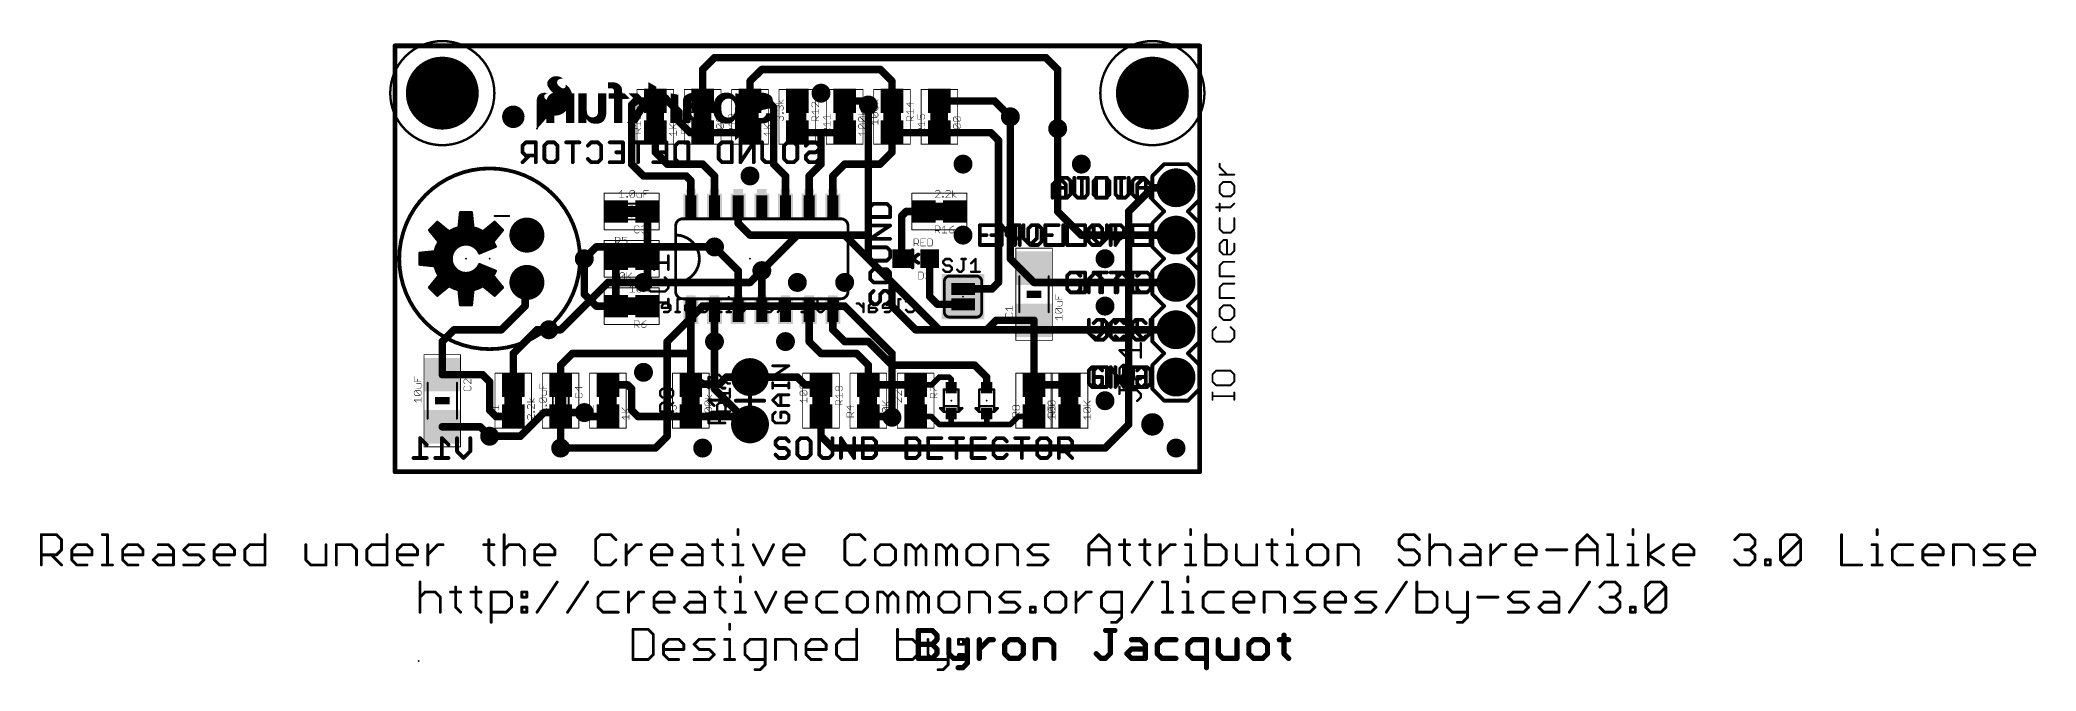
# Model space of a CAD drawing. Extents: x -19 to 88, y -11 to 23.
import ezdxf

# ---------------------------------------------------------------- set-up
doc = ezdxf.new("R2010")
doc.units = 0
for name, color, linetype in [('1', 12, 'CONTINUOUS'), ('16', 132, 'CONTINUOUS'), ('17', 110, 'CONTINUOUS'), ('18', 110, 'CONTINUOUS'), ('20', 53, 'CONTINUOUS'), ('21', 53, 'CONTINUOUS'), ('22', 53, 'CONTINUOUS'), ('23', 53, 'CONTINUOUS'), ('24', 53, 'CONTINUOUS'), ('25', 253, 'CONTINUOUS'), ('27', 253, 'CONTINUOUS'), ('29', 253, 'CONTINUOUS'), ('30', 253, 'CONTINUOUS'), ('31', 253, 'CONTINUOUS'), ('35', 253, 'CONTINUOUS'), ('39', 12, 'CONTINUOUS'), ('41', 12, 'CONTINUOUS'), ('42', 132, 'CONTINUOUS'), ('44', 253, 'CONTINUOUS'), ('51', 53, 'CONTINUOUS')]:
    doc.layers.add(name, color=color, linetype=linetype)

# ---------------------------------------------------------------- blocks, each defined once
blk = doc.blocks.new('RECT')
blk.add_solid([(-0.5, -0.5), (0.5, -0.5), (-0.5, 0.5), (0.5, 0.5)])
blk = doc.blocks.new('PIE')
at = {"const_width": 0.5}
blk.add_lwpolyline([(0, -0.25, 1), (0, 0.25, 1), (0, -0.25)], format="xyb", dxfattribs=at)
blk = doc.blocks.new('ROUNDP')
at = {"const_width": 0.5}
blk.add_lwpolyline([(0, -0.25, 1), (0, 0.25, 1), (0, -0.25)], format="xyb", dxfattribs=at)
blk = doc.blocks.new('ROUNDV')
at = {"const_width": 0.5}
blk.add_lwpolyline([(0, -0.25, 1), (0, 0.25, 1), (0, -0.25)], format="xyb", dxfattribs=at)

msp = doc.modelspace()

# ---------------------------------------------------------------- linework, layer by layer
at = {"layer": '1'}
for points, const_width in [([(0, 0), (0, 22.86)], 0.254), ([(0, 22.86), (43.18, 22.86)], 0.254), ([(43.18, 22.86), (43.18, 0)], 0.254), ([(16.51, 21.59), (17.145, 22.225)], 0.4064), ([(16.51, 19.9), (16.51, 21.59)], 0.4064), ([(17.145, 22.225), (34.925, 22.225)], 0.4064), ([(19.05, 20.955), (19.685, 21.59)], 0.4064), ([(19.685, 21.59), (26.035, 21.59)], 0.4064), ([(26.035, 21.59), (26.67, 20.955)], 0.4064), ([(34.925, 22.225), (35.56, 21.59)], 0.4064), ([(35.56, 21.59), (35.56, 18.415)], 0.4064), ([(19.05, 19.9), (19.05, 20.955)], 0.4064), ([(26.67, 20.955), (26.67, 19.9)], 0.4064), ([(12.915, 19.9), (12.7, 19.685)], 0.4064), ([(12.7, 16.51), (12.7, 19.685)], 0.4064), ([(13.97, 19.9), (12.915, 19.9)], 0.4064), ([(13.97, 19.9), (14.644, 19.9)], 0.4064), ([(14.644, 19.9), (15.24, 19.304)], 0.4064), ([(15.24, 19.304), (15.24, 18.796)], 0.4064), ([(19.05, 19.9), (19.978, 19.9)], 0.4064), ([(19.978, 19.9), (20.32, 19.558)], 0.4064), ([(20.32, 16.51), (20.32, 19.558)], 0.4064), ([(24.13, 19.9), (25.185, 19.9)], 0.4064), ([(25.185, 19.9), (25.4, 19.685)], 0.4064), ([(29.21, 19.9), (32.17, 19.9)], 0.4064), ([(32.17, 19.9), (33.02, 19.05)], 0.4064), ([(13.97, 18.2), (13.97, 17.145)], 0.4064), ([(15.24, 18.796), (15.836, 18.2)], 0.4064), ([(15.836, 18.2), (16.51, 18.2)], 0.4064), ([(16.51, 18.2), (19.05, 18.2)], 0.4064), ([(21.59, 18.2), (22.86, 18.2)], 0.4064), ([(22.86, 18.2), (24.13, 18.2)], 0.4064), ([(22.86, 16.51), (22.86, 18.2)], 0.4064), ([(29.21, 18.2), (26.67, 18.2)], 0.4064), ([(26.67, 18.2), (26.67, 17.145)], 0.4064), ([(29.21, 18.2), (31.965, 18.2)], 0.4064), ([(31.965, 18.2), (32.385, 17.78)], 0.4064), ([(13.97, 17.145), (14.605, 16.51)], 0.4064), ([(26.035, 16.51), (26.67, 17.145)], 0.4064), ([(32.385, 10.16), (32.385, 17.78)], 0.4064), ([(13.335, 15.875), (12.7, 16.51)], 0.4064), ([(15.621, 15.875), (13.335, 15.875)], 0.4064), ([(16.51, 16.51), (14.605, 16.51)], 0.4064), ([(15.875, 15.621), (15.621, 15.875)], 0.4064), ([(17.145, 15.875), (16.51, 16.51)], 0.4064), ([(17.145, 14.23), (17.145, 15.875)], 0.4064), ([(20.955, 15.875), (20.32, 16.51)], 0.4064), ([(20.955, 14.23), (20.955, 15.875)], 0.4064), ([(22.225, 15.875), (22.86, 16.51)], 0.4064), ([(22.225, 14.23), (22.225, 15.875)], 0.4064), ([(23.495, 15.875), (24.13, 16.51)], 0.4064), ([(23.495, 14.23), (23.495, 15.875)], 0.4064), ([(24.13, 16.51), (26.035, 16.51)], 0.4064), ([(15.875, 14.23), (15.875, 15.621)], 0.4064), ([(40.64, 15.24), (39.37, 13.97)], 0.4064), ([(41.91, 15.24), (40.64, 15.24)], 0.4064), ([(13.55, 13.97), (13.55, 11.43)], 0.4064), ([(18.415, 14.23), (18.415, 13.335)], 0.4064), ([(27.19, 13.728), (27.432, 13.97)], 0.4064), ([(27.19, 11.43), (27.19, 13.728)], 0.4064), ([(27.432, 13.97), (28.36, 13.97)], 0.4064), ([(39.37, 13.97), (39.37, 2.54)], 0.4064), ([(18.415, 13.335), (19.05, 12.7)], 0.4064), ([(24.13, 12.7), (19.05, 12.7)], 0.4064), ([(24.13, 12.7), (29.21, 7.62)], 0.4064), ([(18.415, 10.795), (17.145, 12.065)], 0.4064), ([(10.16, 9.525), (10.16, 11.43)], 0.4064), ([(11.85, 8.89), (11.85, 11.43)], 0.4064), ([(13.55, 11.43), (13.55, 10.375)], 0.4064), ([(18.415, 8.63), (18.415, 10.795)], 0.4064), ([(19.685, 8.63), (19.685, 10.795)], 0.4064), ([(28.69, 11.43), (28.69, 9.41)], 0.4064), ([(7.08, 10.16), (6.985, 10.065)], 0.4064), ([(6.985, 10.065), (6.985, 8.89)], 0.4064), ([(10.795, 8.89), (10.16, 9.525)], 0.4064), ([(13.55, 10.375), (13.335, 10.16)], 0.4064), ([(30.48, 9.8099), (32.0349, 9.8099)], 0.4064), ([(32.0349, 9.8099), (32.385, 10.16)], 0.4064), ([(6.985, 8.89), (5.715, 7.62)], 0.4064), ([(11.85, 8.89), (10.795, 8.89)], 0.4064), ([(15.875, 8.63), (15.875, 6.35)], 0.4064), ([(17.145, 8.63), (17.145, 6.985)], 0.4064), ([(22.225, 8.63), (22.225, 6.985)], 0.4064), ([(23.495, 8.63), (23.495, 7.62)], 0.4064), ([(29.1139, 8.9861), (28.69, 9.41)], 0.4064), ([(30.48, 8.9861), (29.1139, 8.9861)], 0.4064), ([(3.175, 7.62), (2.54, 6.985)], 0.4064), ([(5.715, 7.62), (3.175, 7.62)], 0.4064), ([(6.35, 6.35), (7.62, 7.62)], 0.4064), ([(7.62, 7.62), (8.255, 7.62)], 0.4064), ([(23.495, 7.62), (24.13, 6.985)], 0.4064), ([(31.75, 7.62), (29.21, 7.62)], 0.4064), ([(32.255, 8.125), (31.75, 7.62)], 0.4064), ([(34.29, 8.125), (32.255, 8.125)], 0.4064), ([(34.29, 8.125), (34.29, 4.66)], 0.4064), ([(2.54, 5.21), (2.54, 6.985)], 0.4064), ([(6.35, 4.66), (6.35, 6.35)], 0.4064), ([(8.89, 5.715), (9.525, 6.35)], 0.4064), ([(9.525, 6.35), (15.875, 6.35)], 0.4064), ([(15.875, 4.66), (15.875, 6.35)], 0.4064), ([(22.225, 6.985), (22.86, 6.35)], 0.4064), ([(24.765, 6.35), (22.86, 6.35)], 0.4064), ([(24.13, 6.985), (25.4, 6.985)], 0.4064), ([(25.4, 5.715), (24.765, 6.35)], 0.4064), ([(25.4, 6.985), (26.67, 5.715)], 0.4064), ([(2.54, 5.21), (4.696, 5.21)], 0.4064), ([(4.696, 5.21), (5.08, 4.826)], 0.4064), ([(8.89, 4.66), (8.89, 5.715)], 0.4064), ([(25.4, 5.715), (25.4, 4.66)], 0.4064), ([(26.67, 5.715), (31.115, 5.715)], 0.4064), ([(31.115, 5.715), (31.75, 5.08)], 0.4064), ([(5.08, 3.302), (5.08, 4.826)], 0.4064), ([(11.43, 4.66), (12.485, 4.66)], 0.4064), ([(12.485, 4.66), (12.7, 4.445)], 0.4064), ([(12.7, 4.445), (12.7, 3.302)], 0.4064), ([(16.549, 4.699), (17.399, 4.699)], 0.4064), ([(17.399, 4.699), (17.78, 5.08)], 0.4064), ([(17.78, 5.08), (19.05, 5.08)], 0.4064), ([(19.05, 5.08), (21.59, 5.08)], 0.4064), ([(22.01, 4.66), (21.59, 5.08)], 0.4064), ([(22.86, 4.66), (22.01, 4.66)], 0.4064), ([(25.4, 4.66), (27.94, 4.66)], 0.4064), ([(28.24, 4.36), (27.94, 4.66)], 0.4064), ([(27.94, 4.51), (27.94, 4.66)], 0.4064), ([(28.79, 4.66), (27.94, 4.66)], 0.3048), ([(29.21, 5.08), (28.79, 4.66)], 0.3048), ([(29.718, 5.08), (29.21, 5.08)], 0.3048), ([(29.845, 4.953), (29.718, 5.08)], 0.3048), ([(29.845, 4.51), (29.845, 4.953)], 0.3048), ([(31.75, 5.08), (31.75, 4.51)], 0.4064), ([(34.29, 4.66), (36.195, 4.66)], 0.4064), ([(5.422, 2.96), (5.08, 3.302)], 0.4064), ([(10.375, 2.96), (10.16, 3.175)], 0.4064), ([(13.042, 2.96), (12.7, 3.302)], 0.4064), ([(27.94, 3.11), (27.94, 2.96)], 0.4064), ([(29.845, 3.11), (29.845, 2.54)], 0.3048), ([(31.75, 3.11), (31.75, 2.54)], 0.3048), ([(34.29, 3.11), (34.29, 2.96)], 0.4064), ([(2.54, 2.41), (4.575, 2.41)], 0.4064), ([(4.575, 2.41), (5.08, 1.905)], 0.4064), ([(6.35, 2.96), (5.422, 2.96)], 0.4064), ([(8.89, 1.27), (8.89, 2.96)], 0.4064), ([(11.43, 2.96), (10.375, 2.96)], 0.4064), ([(15.875, 2.96), (13.042, 2.96)], 0.4064), ([(15.875, 2.96), (18.63, 2.96)], 0.4064), ([(18.63, 2.96), (19.05, 2.54)], 0.4064), ([(22.86, 2.96), (22.86, 1.905)], 0.4064), ([(25.4, 2.96), (25.361, 2.96)], 0.4064), ([(25.4, 2.96), (26.631, 2.96)], 0.4064), ([(26.631, 2.96), (26.67, 2.921)], 0.4064), ([(27.94, 2.96), (28.79, 2.96)], 0.3048), ([(28.79, 2.96), (29.21, 2.54)], 0.3048), ([(29.21, 2.54), (29.845, 2.54)], 0.3048), ([(29.845, 2.54), (31.75, 2.54)], 0.3048), ([(31.75, 2.54), (33.02, 2.54)], 0.3048), ([(33.02, 2.54), (33.44, 2.96)], 0.3048), ([(33.44, 2.96), (34.29, 2.96)], 0.3048), ([(39.37, 2.54), (38.1, 1.27)], 0.4064), ([(23.495, 1.27), (22.86, 1.905)], 0.4064), ([(38.1, 1.27), (23.495, 1.27)], 0.4064), ([(43.18, 0), (0, 0)], 0.254)]:
    msp.add_lwpolyline(points, dxfattribs=dict(at, const_width=const_width))
for points, const_width in [([(0.0635, 22.86, 1), (-0.0635, 22.86)], 0.127), ([(0, 22.9235, 1), (0, 22.7965)], 0.127), ([(43.2435, 22.86, 1), (43.1165, 22.86)], 0.127), ([(43.18, 22.7965, 1), (43.18, 22.9235)], 0.127), ([(16.6116, 21.59, 1), (16.4084, 21.59)], 0.2032), ([(16.4382, 21.6618, 1), (16.5818, 21.5182)], 0.2032), ([(17.145, 22.3266, 1), (17.145, 22.1234)], 0.2032), ([(17.2168, 22.1532, 1), (17.0732, 22.2968)], 0.2032), ([(19.685, 21.6916, 1), (19.685, 21.4884)], 0.2032), ([(19.7568, 21.5182, 1), (19.6132, 21.6618)], 0.2032), ([(26.1068, 21.6618, 1), (25.9632, 21.5182)], 0.2032), ([(26.035, 21.4884, 1), (26.035, 21.6916)], 0.2032), ([(34.9968, 22.2968, 1), (34.8532, 22.1532)], 0.2032), ([(34.925, 22.1234, 1), (34.925, 22.3266)], 0.2032), ([(35.6616, 21.59, 1), (35.4584, 21.59)], 0.2032), ([(35.4882, 21.5182, 1), (35.6318, 21.6618)], 0.2032), ([(19.1516, 20.955, 1), (18.9484, 20.955)], 0.2032), ([(18.9782, 21.0268, 1), (19.1218, 20.8832)], 0.2032), ([(26.7716, 20.955, 1), (26.5684, 20.955)], 0.2032), ([(26.5982, 20.8832, 1), (26.7418, 21.0268)], 0.2032), ([(12.8016, 19.685, 1), (12.5984, 19.685)], 0.2032), ([(12.6282, 19.7568, 1), (12.7718, 19.6132)], 0.2032), ([(12.915, 20.0016, 1), (12.915, 19.7984)], 0.2032), ([(12.9868, 19.8282, 1), (12.8432, 19.9718)], 0.2032), ([(13.97, 20.0016, 1), (13.97, 19.7984)], 0.2032), ([(13.97, 19.7984, 1), (13.97, 20.0016)], 0.2032), ([(14.7158, 19.9718, 1), (14.5722, 19.8282)], 0.2032), ([(14.644, 19.7984, 1), (14.644, 20.0016)], 0.2032), ([(15.3416, 19.304, 1), (15.1384, 19.304)], 0.2032), ([(15.1682, 19.2322, 1), (15.3118, 19.3758)], 0.2032), ([(16.4084, 19.9, 1), (16.6116, 19.9)], 0.2032), ([(19.05, 20.0016, 1), (19.05, 19.7984)], 0.2032), ([(18.9484, 19.9, 1), (19.1516, 19.9)], 0.2032), ([(20.0498, 19.9718, 1), (19.9062, 19.8282)], 0.2032), ([(19.978, 19.7984, 1), (19.978, 20.0016)], 0.2032), ([(20.4216, 19.558, 1), (20.2184, 19.558)], 0.2032), ([(20.2482, 19.4862, 1), (20.3918, 19.6298)], 0.2032), ([(24.13, 20.0016, 1), (24.13, 19.7984)], 0.2032), ([(25.2568, 19.9718, 1), (25.1132, 19.8282)], 0.2032), ([(25.185, 19.7984, 1), (25.185, 20.0016)], 0.2032), ([(25.3282, 19.6132, 1), (25.4718, 19.7568)], 0.2032), ([(26.5684, 19.9, 1), (26.7716, 19.9)], 0.2032), ([(29.21, 20.0016, 1), (29.21, 19.7984)], 0.2032), ([(32.2418, 19.9718, 1), (32.0982, 19.8282)], 0.2032), ([(32.17, 19.7984, 1), (32.17, 20.0016)], 0.2032), ([(14.0716, 18.2, 1), (13.8684, 18.2)], 0.2032), ([(15.1384, 18.796, 1), (15.3416, 18.796)], 0.2032), ([(15.3118, 18.8678, 1), (15.1682, 18.7242)], 0.2032), ([(15.836, 18.3016, 1), (15.836, 18.0984)], 0.2032), ([(15.7642, 18.1282, 1), (15.9078, 18.2718)], 0.2032), ([(16.51, 18.3016, 1), (16.51, 18.0984)], 0.2032), ([(16.51, 18.0984, 1), (16.51, 18.3016)], 0.2032), ([(19.05, 18.0984, 1), (19.05, 18.3016)], 0.2032), ([(21.59, 18.3016, 1), (21.59, 18.0984)], 0.2032), ([(22.86, 18.3016, 1), (22.86, 18.0984)], 0.2032), ([(22.9616, 18.2, 1), (22.7584, 18.2)], 0.2032), ([(22.86, 18.0984, 1), (22.86, 18.3016)], 0.2032), ([(24.13, 18.0984, 1), (24.13, 18.3016)], 0.2032), ([(26.67, 18.3016, 1), (26.67, 18.0984)], 0.2032), ([(26.7716, 18.2, 1), (26.5684, 18.2)], 0.2032), ([(29.21, 18.3016, 1), (29.21, 18.0984)], 0.2032), ([(29.21, 18.0984, 1), (29.21, 18.3016)], 0.2032), ([(32.0368, 18.2718, 1), (31.8932, 18.1282)], 0.2032), ([(31.965, 18.0984, 1), (31.965, 18.3016)], 0.2032), ([(32.9482, 18.9782, 1), (33.0918, 19.1218)], 0.2032), ([(35.4584, 18.415, 1), (35.6616, 18.415)], 0.2032), ([(13.8684, 17.145, 1), (14.0716, 17.145)], 0.2032), ([(14.0418, 17.2168, 1), (13.8982, 17.0732)], 0.2032), ([(26.5684, 17.145, 1), (26.7716, 17.145)], 0.2032), ([(26.7418, 17.0732, 1), (26.5982, 17.2168)], 0.2032), ([(32.4866, 17.78, 1), (32.2834, 17.78)], 0.2032), ([(32.3132, 17.7082, 1), (32.4568, 17.8518)], 0.2032), ([(12.5984, 16.51, 1), (12.8016, 16.51)], 0.2032), ([(12.7718, 16.5818, 1), (12.6282, 16.4382)], 0.2032), ([(13.335, 15.9766, 1), (13.335, 15.7734)], 0.2032), ([(14.605, 16.6116, 1), (14.605, 16.4084)], 0.2032), ([(14.5332, 16.4382, 1), (14.6768, 16.5818)], 0.2032), ([(15.6928, 15.9468, 1), (15.5492, 15.8032)], 0.2032), ([(15.621, 15.7734, 1), (15.621, 15.9766)], 0.2032), ([(16.5818, 16.5818, 1), (16.4382, 16.4382)], 0.2032), ([(16.51, 16.4084, 1), (16.51, 16.6116)], 0.2032), ([(17.2466, 15.875, 1), (17.0434, 15.875)], 0.2032), ([(20.2184, 16.51, 1), (20.4216, 16.51)], 0.2032), ([(20.3918, 16.5818, 1), (20.2482, 16.4382)], 0.2032), ([(21.0566, 15.875, 1), (20.8534, 15.875)], 0.2032), ([(22.3266, 15.875, 1), (22.1234, 15.875)], 0.2032), ([(22.7584, 16.51, 1), (22.9616, 16.51)], 0.2032), ([(22.9318, 16.4382, 1), (22.7882, 16.5818)], 0.2032), ([(23.5966, 15.875, 1), (23.3934, 15.875)], 0.2032), ([(24.13, 16.6116, 1), (24.13, 16.4084)], 0.2032), ([(24.2018, 16.4382, 1), (24.0582, 16.5818)], 0.2032), ([(25.9632, 16.5818, 1), (26.1068, 16.4382)], 0.2032), ([(26.035, 16.4084, 1), (26.035, 16.6116)], 0.2032), ([(13.2632, 15.8032, 1), (13.4068, 15.9468)], 0.2032), ([(15.9766, 15.621, 1), (15.7734, 15.621)], 0.2032), ([(15.8032, 15.5492, 1), (15.9468, 15.6928)], 0.2032), ([(17.0732, 15.8032, 1), (17.2168, 15.9468)], 0.2032), ([(20.8832, 15.8032, 1), (21.0268, 15.9468)], 0.2032), ([(22.1532, 15.9468, 1), (22.2968, 15.8032)], 0.2032), ([(23.4232, 15.9468, 1), (23.5668, 15.8032)], 0.2032), ([(40.64, 15.3416, 1), (40.64, 15.1384)], 0.2032), ([(40.7118, 15.1682, 1), (40.5682, 15.3118)], 0.2032), ([(41.91, 15.1384, 1), (41.91, 15.3416)], 0.2032), ([(13.6516, 13.97, 1), (13.4484, 13.97)], 0.2032), ([(15.7734, 14.23, 1), (15.9766, 14.23)], 0.2032), ([(17.0434, 14.23, 1), (17.2466, 14.23)], 0.2032), ([(18.5166, 14.23, 1), (18.3134, 14.23)], 0.2032), ([(20.8534, 14.23, 1), (21.0566, 14.23)], 0.2032), ([(22.1234, 14.23, 1), (22.3266, 14.23)], 0.2032), ([(23.3934, 14.23, 1), (23.5966, 14.23)], 0.2032), ([(27.2916, 13.728, 1), (27.0884, 13.728)], 0.2032), ([(27.432, 14.0716, 1), (27.432, 13.8684)], 0.2032), ([(27.5038, 13.8982, 1), (27.3602, 14.0418)], 0.2032), ([(28.36, 13.8684, 1), (28.36, 14.0716)], 0.2032), ([(39.4716, 13.97, 1), (39.2684, 13.97)], 0.2032), ([(39.2982, 14.0418, 1), (39.4418, 13.8982)], 0.2032), ([(18.3134, 13.335, 1), (18.5166, 13.335)], 0.2032), ([(18.4868, 13.4068, 1), (18.3432, 13.2632)], 0.2032), ([(19.05, 12.8016, 1), (19.05, 12.5984)], 0.2032), ([(18.9782, 12.6282, 1), (19.1218, 12.7718)], 0.2032), ([(24.2018, 12.7718, 1), (24.0582, 12.6282)], 0.2032), ([(24.13, 12.5984, 1), (24.13, 12.8016)], 0.2032), ([(27.1182, 13.7998, 1), (27.2618, 13.6562)], 0.2032), ([(17.2168, 12.1368, 1), (17.0732, 11.9932)], 0.2032), ([(10.2616, 11.43, 1), (10.0584, 11.43)], 0.2032), ([(11.9516, 11.43, 1), (11.7484, 11.43)], 0.2032), ([(13.6516, 11.43, 1), (13.4484, 11.43)], 0.2032), ([(13.4484, 11.43, 1), (13.6516, 11.43)], 0.2032), ([(18.5166, 10.795, 1), (18.3134, 10.795)], 0.2032), ([(18.3432, 10.7232, 1), (18.4868, 10.8668)], 0.2032), ([(19.7866, 10.795, 1), (19.5834, 10.795)], 0.2032), ([(27.0884, 11.43, 1), (27.2916, 11.43)], 0.2032), ([(28.7916, 11.43, 1), (28.5884, 11.43)], 0.2032), ([(7.0866, 10.065, 1), (6.8834, 10.065)], 0.2032), ([(6.9132, 10.1368, 1), (7.0568, 9.9932)], 0.2032), ([(7.1518, 10.0882, 1), (7.0082, 10.2318)], 0.2032), ([(10.2318, 9.5968, 1), (10.0882, 9.4532)], 0.2032), ([(13.2632, 10.2318, 1), (13.4068, 10.0882)], 0.2032), ([(13.4484, 10.375, 1), (13.6516, 10.375)], 0.2032), ([(13.6218, 10.3032, 1), (13.4782, 10.4468)], 0.2032), ([(30.48, 9.9115, 1), (30.48, 9.7083)], 0.2032), ([(31.9631, 9.8817, 1), (32.1067, 9.7381)], 0.2032), ([(32.0349, 9.7083, 1), (32.0349, 9.9115)], 0.2032), ([(32.2834, 10.16, 1), (32.4866, 10.16)], 0.2032), ([(32.4568, 10.0882, 1), (32.3132, 10.2318)], 0.2032), ([(6.8834, 8.89, 1), (7.0866, 8.89)], 0.2032), ([(7.0568, 8.8182, 1), (6.9132, 8.9618)], 0.2032), ([(10.0584, 9.525, 1), (10.2616, 9.525)], 0.2032), ([(10.795, 8.9916, 1), (10.795, 8.7884)], 0.2032), ([(10.7232, 8.8182, 1), (10.8668, 8.9618)], 0.2032), ([(11.7484, 8.89, 1), (11.9516, 8.89)], 0.2032), ([(11.85, 8.7884, 1), (11.85, 8.9916)], 0.2032), ([(15.9766, 8.63, 1), (15.7734, 8.63)], 0.2032), ([(17.2466, 8.63, 1), (17.0434, 8.63)], 0.2032), ([(18.3134, 8.63, 1), (18.5166, 8.63)], 0.2032), ([(19.5834, 8.63, 1), (19.7866, 8.63)], 0.2032), ([(22.3266, 8.63, 1), (22.1234, 8.63)], 0.2032), ([(23.5966, 8.63, 1), (23.3934, 8.63)], 0.2032), ([(28.5884, 9.41, 1), (28.7916, 9.41)], 0.2032), ([(28.7618, 9.4818, 1), (28.6182, 9.3382)], 0.2032), ([(29.1139, 9.0877, 1), (29.1139, 8.8845)], 0.2032), ([(29.0421, 8.9143, 1), (29.1857, 9.0579)], 0.2032), ([(30.48, 8.8845, 1), (30.48, 9.0877)], 0.2032), ([(3.175, 7.7216, 1), (3.175, 7.5184)], 0.2032), ([(3.2468, 7.5482, 1), (3.1032, 7.6918)], 0.2032), ([(5.6432, 7.6918, 1), (5.7868, 7.5482)], 0.2032), ([(5.715, 7.5184, 1), (5.715, 7.7216)], 0.2032), ([(7.62, 7.7216, 1), (7.62, 7.5184)], 0.2032), ([(7.6918, 7.5482, 1), (7.5482, 7.6918)], 0.2032), ([(8.255, 7.5184, 1), (8.255, 7.7216)], 0.2032), ([(23.3934, 7.62, 1), (23.5966, 7.62)], 0.2032), ([(23.5668, 7.6918, 1), (23.4232, 7.5482)], 0.2032), ([(29.21, 7.7216, 1), (29.21, 7.5184)], 0.2032), ([(29.1382, 7.5482, 1), (29.2818, 7.6918)], 0.2032), ([(31.6782, 7.6918, 1), (31.8218, 7.5482)], 0.2032), ([(31.75, 7.5184, 1), (31.75, 7.7216)], 0.2032), ([(32.255, 8.2266, 1), (32.255, 8.0234)], 0.2032), ([(32.3268, 8.0532, 1), (32.1832, 8.1968)], 0.2032), ([(34.3916, 8.125, 1), (34.1884, 8.125)], 0.2032), ([(34.29, 8.0234, 1), (34.29, 8.2266)], 0.2032), ([(2.6416, 6.985, 1), (2.4384, 6.985)], 0.2032), ([(2.4682, 7.0568, 1), (2.6118, 6.9132)], 0.2032), ([(6.4516, 6.35, 1), (6.2484, 6.35)], 0.2032), ([(6.2782, 6.4218, 1), (6.4218, 6.2782)], 0.2032), ([(9.525, 6.4516, 1), (9.525, 6.2484)], 0.2032), ([(9.5968, 6.2782, 1), (9.4532, 6.4218)], 0.2032), ([(15.9766, 6.35, 1), (15.7734, 6.35)], 0.2032), ([(15.7734, 6.35, 1), (15.9766, 6.35)], 0.2032), ([(15.875, 6.2484, 1), (15.875, 6.4516)], 0.2032), ([(17.0434, 6.985, 1), (17.2466, 6.985)], 0.2032), ([(22.1234, 6.985, 1), (22.3266, 6.985)], 0.2032), ([(22.2968, 7.0568, 1), (22.1532, 6.9132)], 0.2032), ([(22.86, 6.4516, 1), (22.86, 6.2484)], 0.2032), ([(22.7882, 6.2782, 1), (22.9318, 6.4218)], 0.2032), ([(24.13, 7.0866, 1), (24.13, 6.8834)], 0.2032), ([(24.0582, 6.9132, 1), (24.2018, 7.0568)], 0.2032), ([(24.8368, 6.4218, 1), (24.6932, 6.2782)], 0.2032), ([(24.765, 6.2484, 1), (24.765, 6.4516)], 0.2032), ([(25.4718, 7.0568, 1), (25.3282, 6.9132)], 0.2032), ([(25.4, 6.8834, 1), (25.4, 7.0866)], 0.2032), ([(2.54, 5.3116, 1), (2.54, 5.1084)], 0.2032), ([(4.7678, 5.2818, 1), (4.6242, 5.1382)], 0.2032), ([(4.696, 5.1084, 1), (4.696, 5.3116)], 0.2032), ([(8.9916, 5.715, 1), (8.7884, 5.715)], 0.2032), ([(8.8182, 5.7868, 1), (8.9618, 5.6432)], 0.2032), ([(25.5016, 5.715, 1), (25.2984, 5.715)], 0.2032), ([(25.3282, 5.6432, 1), (25.4718, 5.7868)], 0.2032), ([(26.67, 5.8166, 1), (26.67, 5.6134)], 0.2032), ([(26.5982, 5.6432, 1), (26.7418, 5.7868)], 0.2032), ([(31.1868, 5.7868, 1), (31.0432, 5.6432)], 0.2032), ([(31.115, 5.6134, 1), (31.115, 5.8166)], 0.2032), ([(2.4384, 5.21, 1), (2.6416, 5.21)], 0.2032), ([(5.1816, 4.826, 1), (4.9784, 4.826)], 0.2032), ([(5.0082, 4.7542, 1), (5.1518, 4.8978)], 0.2032), ([(6.2484, 4.66, 1), (6.4516, 4.66)], 0.2032), ([(8.7884, 4.66, 1), (8.9916, 4.66)], 0.2032), ([(11.43, 4.7616, 1), (11.43, 4.5584)], 0.2032), ([(12.5568, 4.7318, 1), (12.4132, 4.5882)], 0.2032), ([(12.485, 4.5584, 1), (12.485, 4.7616)], 0.2032), ([(12.8016, 4.445, 1), (12.5984, 4.445)], 0.2032), ([(12.6282, 4.3732, 1), (12.7718, 4.5168)], 0.2032), ([(16.549, 4.699, 0.4142), (15.875, 4.66)], 0.4064), ([(15.7991, 4.7276, 1), (15.9509, 4.5924)], 0.2032), ([(15.7734, 4.66, 1), (15.9766, 4.66)], 0.2032), ([(16.549, 4.8006, 1), (16.549, 4.5974)], 0.2032), ([(16.4814, 4.6231, 1), (16.6166, 4.7749)], 0.2032), ([(17.3272, 4.7708, 1), (17.4708, 4.6272)], 0.2032), ([(17.399, 4.5974, 1), (17.399, 4.8006)], 0.2032), ([(17.78, 5.1816, 1), (17.78, 4.9784)], 0.2032), ([(17.8518, 5.0082, 1), (17.7082, 5.1518)], 0.2032), ([(19.05, 5.1816, 1), (19.05, 4.9784)], 0.2032), ([(19.05, 4.9784, 1), (19.05, 5.1816)], 0.2032), ([(21.6618, 5.1518, 1), (21.5182, 5.0082)], 0.2032), ([(21.59, 4.9784, 1), (21.59, 5.1816)], 0.2032), ([(22.01, 4.7616, 1), (22.01, 4.5584)], 0.2032), ([(21.9382, 4.5882, 1), (22.0818, 4.7318)], 0.2032), ([(22.86, 4.5584, 1), (22.86, 4.7616)], 0.2032), ([(25.4, 4.7616, 1), (25.4, 4.5584)], 0.2032), ([(25.2984, 4.66, 1), (25.5016, 4.66)], 0.2032), ([(28.0416, 4.66, 1), (27.8384, 4.66)], 0.2032), ([(27.8384, 4.51, 1), (28.0416, 4.51)], 0.2032), ([(28.0118, 4.7318, 1), (27.8682, 4.5882)], 0.2032), ([(27.94, 4.7362, 1), (27.94, 4.5838)], 0.1524), ([(27.94, 4.5584, 1), (27.94, 4.7616)], 0.2032), ([(28.1682, 4.2882, 1), (28.3118, 4.4318)], 0.2032), ([(28.7361, 4.7139, 1), (28.8439, 4.6061)], 0.1524), ([(28.79, 4.5838, 1), (28.79, 4.7362)], 0.1524), ([(29.21, 5.1562, 1), (29.21, 5.0038)], 0.1524), ([(29.2639, 5.0261, 1), (29.1561, 5.1339)], 0.1524), ([(29.7719, 5.1339, 1), (29.6641, 5.0261)], 0.1524), ([(29.718, 5.0038, 1), (29.718, 5.1562)], 0.1524), ([(29.9212, 4.953, 1), (29.7688, 4.953)], 0.1524), ([(29.7688, 4.51, 1), (29.9212, 4.51)], 0.1524), ([(29.7911, 4.8991, 1), (29.8989, 5.0069)], 0.1524), ([(31.8516, 5.08, 1), (31.6484, 5.08)], 0.2032), ([(31.6484, 4.51, 1), (31.8516, 4.51)], 0.2032), ([(31.6782, 5.0082, 1), (31.8218, 5.1518)], 0.2032), ([(34.29, 4.7616, 1), (34.29, 4.5584)], 0.2032), ([(34.1884, 4.66, 1), (34.3916, 4.66)], 0.2032), ([(36.195, 4.5584, 1), (36.195, 4.7616)], 0.2032), ([(4.9784, 3.302, 1), (5.1816, 3.302)], 0.2032), ([(5.1518, 3.3738, 1), (5.0082, 3.2302)], 0.2032), ([(10.2318, 3.2468, 1), (10.0882, 3.1032)], 0.2032), ([(12.5984, 3.302, 1), (12.8016, 3.302)], 0.2032), ([(12.7718, 3.3738, 1), (12.6282, 3.2302)], 0.2032), ([(28.0416, 3.11, 1), (27.8384, 3.11)], 0.2032), ([(29.9212, 3.11, 1), (29.7688, 3.11)], 0.1524), ([(31.8262, 3.11, 1), (31.6738, 3.11)], 0.1524), ([(34.3916, 3.11, 1), (34.1884, 3.11)], 0.2032), ([(2.54, 2.5116, 1), (2.54, 2.3084)], 0.2032), ([(4.6468, 2.4818, 1), (4.5032, 2.3382)], 0.2032), ([(4.575, 2.3084, 1), (4.575, 2.5116)], 0.2032), ([(5.422, 3.0616, 1), (5.422, 2.8584)], 0.2032), ([(5.3502, 2.8882, 1), (5.4938, 3.0318)], 0.2032), ([(6.35, 2.8584, 1), (6.35, 3.0616)], 0.2032), ([(8.9916, 2.96, 1), (8.7884, 2.96)], 0.2032), ([(10.375, 3.0616, 1), (10.375, 2.8584)], 0.2032), ([(10.3032, 2.8882, 1), (10.4468, 3.0318)], 0.2032), ([(11.43, 2.8584, 1), (11.43, 3.0616)], 0.2032), ([(13.042, 3.0616, 1), (13.042, 2.8584)], 0.2032), ([(12.9702, 2.8882, 1), (13.1138, 3.0318)], 0.2032), ([(15.875, 3.0616, 1), (15.875, 2.8584)], 0.2032), ([(15.875, 2.8584, 1), (15.875, 3.0616)], 0.2032), ([(18.7018, 3.0318, 1), (18.5582, 2.8882)], 0.2032), ([(18.63, 2.8584, 1), (18.63, 3.0616)], 0.2032), ([(18.9782, 2.4682, 1), (19.1218, 2.6118)], 0.2032), ([(22.9616, 2.96, 1), (22.7584, 2.96)], 0.2032), ([(25.361, 3.0616, 1), (25.361, 2.8584)], 0.2032), ([(25.4, 3.0616, 1), (25.4, 2.8584)], 0.2032), ([(25.4, 2.8584, 1), (25.4, 3.0616)], 0.2032), ([(26.7028, 3.0318, 1), (26.5592, 2.8882)], 0.2032), ([(26.5982, 2.8492, 1), (26.7418, 2.9928)], 0.2032), ([(26.631, 2.8584, 1), (26.631, 3.0616)], 0.2032), ([(27.8384, 2.96, 1), (28.0416, 2.96)], 0.2032), ([(27.94, 3.0362, 1), (27.94, 2.8838)], 0.1524), ([(28.8439, 3.0139, 1), (28.7361, 2.9061)], 0.1524), ([(28.79, 2.8838, 1), (28.79, 3.0362)], 0.1524), ([(29.21, 2.6162, 1), (29.21, 2.4638)], 0.1524), ([(29.1561, 2.4861, 1), (29.2639, 2.5939)], 0.1524), ([(29.845, 2.6162, 1), (29.845, 2.4638)], 0.1524), ([(29.7688, 2.54, 1), (29.9212, 2.54)], 0.1524), ([(29.845, 2.4638, 1), (29.845, 2.6162)], 0.1524), ([(31.75, 2.6162, 1), (31.75, 2.4638)], 0.1524), ([(31.6738, 2.54, 1), (31.8262, 2.54)], 0.1524), ([(31.75, 2.4638, 1), (31.75, 2.6162)], 0.1524), ([(32.9661, 2.5939, 1), (33.0739, 2.4861)], 0.1524), ([(33.02, 2.4638, 1), (33.02, 2.6162)], 0.1524), ([(33.44, 3.0362, 1), (33.44, 2.8838)], 0.1524), ([(33.4939, 2.9061, 1), (33.3861, 3.0139)], 0.1524), ([(34.1884, 2.96, 1), (34.3916, 2.96)], 0.2032), ([(34.29, 2.8838, 1), (34.29, 3.0362)], 0.1524), ([(39.2684, 2.54, 1), (39.4716, 2.54)], 0.2032), ([(39.4418, 2.4682, 1), (39.2982, 2.6118)], 0.2032), ([(5.0082, 1.8332, 1), (5.1518, 1.9768)], 0.2032), ([(8.7884, 1.27, 1), (8.9916, 1.27)], 0.2032), ([(22.7584, 1.905, 1), (22.9616, 1.905)], 0.2032), ([(22.9318, 1.9768, 1), (22.7882, 1.8332)], 0.2032), ([(23.495, 1.3716, 1), (23.495, 1.1684)], 0.2032), ([(23.4232, 1.1982, 1), (23.5668, 1.3418)], 0.2032), ([(38.0282, 1.3418, 1), (38.1718, 1.1982)], 0.2032), ([(38.1, 1.1684, 1), (38.1, 1.3716)], 0.2032), ([(0, 0.0635, 1), (0, -0.0635)], 0.127), ([(-0.0635, 0, 1), (0.0635, 0)], 0.127), ([(43.1165, 0, 1), (43.2435, 0)], 0.127), ([(43.18, -0.0635, 1), (43.18, 0.0635)], 0.127)]:
    msp.add_lwpolyline(points, format="xyb", dxfattribs=dict(at, const_width=const_width))
at = {"layer": '16'}
for points, const_width in [([(0, 0), (0, 22.86)], 0.254), ([(0, 22.86), (43.18, 22.86)], 0.254), ([(43.18, 22.86), (43.18, 0)], 0.254), ([(25.4, 19.685), (25.4, 12.7)], 0.4064), ([(33.02, 11.43), (33.02, 19.05)], 0.4064), ([(35.56, 18.415), (35.56, 13.97)], 0.4064), ([(35.56, 13.97), (36.83, 12.7)], 0.4064), ([(21.59, 12.7), (19.685, 10.795)], 0.4064), ([(25.4, 12.7), (21.59, 12.7)], 0.4064), ([(25.4, 11.43), (25.4, 12.7)], 0.4064), ([(36.83, 12.7), (41.91, 12.7)], 0.4064), ([(10.16, 11.43), (10.795, 12.065)], 0.4064), ([(17.145, 12.065), (10.795, 12.065)], 0.4064), ([(19.685, 10.795), (19.05, 10.16)], 0.4064), ([(26.67, 10.16), (25.4, 11.43)], 0.4064), ([(34.29, 10.16), (33.02, 11.43)], 0.4064), ([(8.89, 7.62), (11.43, 10.16)], 0.4064), ([(13.335, 10.16), (11.43, 10.16)], 0.4064), ([(19.05, 10.16), (13.335, 10.16)], 0.4064), ([(26.67, 8.89), (26.67, 10.16)], 0.4064), ([(41.91, 10.16), (34.29, 10.16)], 0.4064), ([(16.51, 8.89), (14.605, 6.985)], 0.4064), ([(24.13, 8.89), (16.51, 8.89)], 0.4064), ([(26.67, 6.35), (24.13, 8.89)], 0.4064), ([(27.94, 7.62), (26.67, 8.89)], 0.4064), ([(8.255, 7.62), (8.89, 7.62)], 0.4064), ([(41.91, 7.62), (27.94, 7.62)], 0.4064), ([(14.605, 6.985), (14.605, 1.905)], 0.4064), ([(17.145, 6.985), (17.145, 4.445)], 0.4064), ([(26.67, 2.921), (26.67, 6.35)], 0.4064), ([(17.145, 4.445), (19.05, 2.54)], 0.4064), ([(8.001, 3.175), (6.731, 1.905)], 0.4064), ([(10.16, 3.175), (8.001, 3.175)], 0.4064), ([(1.7028, 1.4484), (1.3469, 1.8043)], 0.2032), ([(1.3469, 1.8043), (1.3469, 0.7366)], 0.2032), ([(2.8722, 1.4484), (2.5163, 1.8043)], 0.2032), ([(2.5163, 1.8043), (2.5163, 0.7366)], 0.2032), ([(3.3298, 1.0925), (3.3298, 1.8043)], 0.2032), ([(3.6857, 0.7366), (3.3298, 1.0925)], 0.2032), ([(4.0416, 1.0925), (3.6857, 0.7366)], 0.2032), ([(4.0416, 1.8043), (4.0416, 1.0925)], 0.2032), ([(6.731, 1.905), (5.08, 1.905)], 0.4064), ([(13.97, 1.27), (8.89, 1.27)], 0.4064), ([(14.605, 1.905), (13.97, 1.27)], 0.4064), ([(43.18, 0), (0, 0)], 0.254), ([(1.7028, 0.7366), (0.991, 0.7366)], 0.2032), ([(2.8722, 0.7366), (2.1604, 0.7366)], 0.2032)]:
    msp.add_lwpolyline(points, dxfattribs=dict(at, const_width=const_width))
for points, const_width in [([(0.0635, 22.86, 1), (-0.0635, 22.86)], 0.127), ([(0, 22.9235, 1), (0, 22.7965)], 0.127), ([(43.2435, 22.86, 1), (43.1165, 22.86)], 0.127), ([(43.18, 22.7965, 1), (43.18, 22.9235)], 0.127), ([(25.5016, 19.685, 1), (25.2984, 19.685)], 0.2032), ([(33.1216, 19.05, 1), (32.9184, 19.05)], 0.2032), ([(35.6616, 18.415, 1), (35.4584, 18.415)], 0.2032), ([(35.4584, 13.97, 1), (35.6616, 13.97)], 0.2032), ([(35.6318, 14.0418, 1), (35.4882, 13.8982)], 0.2032), ([(21.59, 12.8016, 1), (21.59, 12.5984)], 0.2032), ([(21.6618, 12.6282, 1), (21.5182, 12.7718)], 0.2032), ([(25.5016, 12.7, 1), (25.2984, 12.7)], 0.2032), ([(25.4, 12.5984, 1), (25.4, 12.8016)], 0.2032), ([(36.83, 12.8016, 1), (36.83, 12.5984)], 0.2032), ([(36.7582, 12.6282, 1), (36.9018, 12.7718)], 0.2032), ([(41.91, 12.5984, 1), (41.91, 12.8016)], 0.2032), ([(10.795, 12.1666, 1), (10.795, 11.9634)], 0.2032), ([(10.8668, 11.9932, 1), (10.7232, 12.1368)], 0.2032), ([(17.145, 11.9634, 1), (17.145, 12.1666)], 0.2032), ([(25.2984, 12.7, 1), (25.5016, 12.7)], 0.2032), ([(10.0882, 11.5018, 1), (10.2318, 11.3582)], 0.2032), ([(19.6132, 10.8668, 1), (19.7568, 10.7232)], 0.2032), ([(19.7568, 10.7232, 1), (19.6132, 10.8668)], 0.2032), ([(25.2984, 11.43, 1), (25.5016, 11.43)], 0.2032), ([(25.4718, 11.5018, 1), (25.3282, 11.3582)], 0.2032), ([(32.9184, 11.43, 1), (33.1216, 11.43)], 0.2032), ([(33.0918, 11.5018, 1), (32.9482, 11.3582)], 0.2032), ([(11.43, 10.2616, 1), (11.43, 10.0584)], 0.2032), ([(11.5018, 10.0882, 1), (11.3582, 10.2318)], 0.2032), ([(13.335, 10.2616, 1), (13.335, 10.0584)], 0.2032), ([(13.335, 10.0584, 1), (13.335, 10.2616)], 0.2032), ([(18.9782, 10.2318, 1), (19.1218, 10.0882)], 0.2032), ([(19.05, 10.0584, 1), (19.05, 10.2616)], 0.2032), ([(26.7716, 10.16, 1), (26.5684, 10.16)], 0.2032), ([(26.5982, 10.0882, 1), (26.7418, 10.2318)], 0.2032), ([(34.29, 10.2616, 1), (34.29, 10.0584)], 0.2032), ([(34.2182, 10.0882, 1), (34.3618, 10.2318)], 0.2032), ([(41.91, 10.0584, 1), (41.91, 10.2616)], 0.2032), ([(16.51, 8.9916, 1), (16.51, 8.7884)], 0.2032), ([(16.5818, 8.8182, 1), (16.4382, 8.9618)], 0.2032), ([(24.2018, 8.9618, 1), (24.0582, 8.8182)], 0.2032), ([(24.13, 8.7884, 1), (24.13, 8.9916)], 0.2032), ([(26.5684, 8.89, 1), (26.7716, 8.89)], 0.2032), ([(26.7418, 8.9618, 1), (26.5982, 8.8182)], 0.2032), ([(8.255, 7.7216, 1), (8.255, 7.5184)], 0.2032), ([(8.8182, 7.6918, 1), (8.9618, 7.5482)], 0.2032), ([(8.89, 7.5184, 1), (8.89, 7.7216)], 0.2032), ([(27.94, 7.7216, 1), (27.94, 7.5184)], 0.2032), ([(27.8682, 7.5482, 1), (28.0118, 7.6918)], 0.2032), ([(41.91, 7.5184, 1), (41.91, 7.7216)], 0.2032), ([(14.7066, 6.985, 1), (14.5034, 6.985)], 0.2032), ([(14.5332, 7.0568, 1), (14.6768, 6.9132)], 0.2032), ([(17.2466, 6.985, 1), (17.0434, 6.985)], 0.2032), ([(26.7716, 6.35, 1), (26.5684, 6.35)], 0.2032), ([(26.5982, 6.2782, 1), (26.7418, 6.4218)], 0.2032), ([(17.0434, 4.445, 1), (17.2466, 4.445)], 0.2032), ([(17.2168, 4.5168, 1), (17.0732, 4.3732)], 0.2032), ([(8.001, 3.2766, 1), (8.001, 3.0734)], 0.2032), ([(8.0728, 3.1032, 1), (7.9292, 3.2468)], 0.2032), ([(10.16, 3.0734, 1), (10.16, 3.2766)], 0.2032), ([(18.9782, 2.4682, 1), (19.1218, 2.6118)], 0.2032), ([(26.5684, 2.921, 1), (26.7716, 2.921)], 0.2032), ([(1.3828, 1.8402, 1), (1.311, 1.7684)], 0.1016), ([(1.3977, 1.8043, 1), (1.2961, 1.8043)], 0.1016), ([(1.6669, 1.4125, 1), (1.7387, 1.4843)], 0.1016), ([(2.5522, 1.8402, 1), (2.4804, 1.7684)], 0.1016), ([(2.5671, 1.8043, 1), (2.4655, 1.8043)], 0.1016), ([(2.8363, 1.4125, 1), (2.9081, 1.4843)], 0.1016), ([(3.3806, 1.8043, 1), (3.279, 1.8043)], 0.1016), ([(3.3657, 1.1284, 1), (3.2939, 1.0566)], 0.1016), ([(3.279, 1.0925, 1), (3.3806, 1.0925)], 0.1016), ([(4.0924, 1.8043, 1), (3.9908, 1.8043)], 0.1016), ([(3.9908, 1.0925, 1), (4.0924, 1.0925)], 0.1016), ([(4.0775, 1.0566, 1), (4.0057, 1.1284)], 0.1016), ([(5.08, 2.0066, 1), (5.08, 1.8034)], 0.2032), ([(6.6592, 1.9768, 1), (6.8028, 1.8332)], 0.2032), ([(6.731, 1.8034, 1), (6.731, 2.0066)], 0.2032), ([(8.89, 1.3716, 1), (8.89, 1.1684)], 0.2032), ([(13.8982, 1.3418, 1), (14.0418, 1.1982)], 0.2032), ([(13.97, 1.1684, 1), (13.97, 1.3716)], 0.2032), ([(14.5034, 1.905, 1), (14.7066, 1.905)], 0.2032), ([(14.6768, 1.8332, 1), (14.5332, 1.9768)], 0.2032), ([(0, 0.0635, 1), (0, -0.0635)], 0.127), ([(-0.0635, 0, 1), (0.0635, 0)], 0.127), ([(0.991, 0.7874, 1), (0.991, 0.6858)], 0.1016), ([(1.2961, 0.7366, 1), (1.3977, 0.7366)], 0.1016), ([(1.7028, 0.6858, 1), (1.7028, 0.7874)], 0.1016), ([(2.1604, 0.7874, 1), (2.1604, 0.6858)], 0.1016), ([(2.4655, 0.7366, 1), (2.5671, 0.7366)], 0.1016), ([(2.8722, 0.6858, 1), (2.8722, 0.7874)], 0.1016), ([(3.6498, 0.7725, 1), (3.7216, 0.7007)], 0.1016), ([(3.6498, 0.7007, 1), (3.7216, 0.7725)], 0.1016), ([(43.1165, 0, 1), (43.2435, 0)], 0.127), ([(43.18, -0.0635, 1), (43.18, 0.0635)], 0.127)]:
    msp.add_lwpolyline(points, format="xyb", dxfattribs=dict(at, const_width=const_width))
at = {"layer": '20', "const_width": 0.2032}
for points in [[(43.18, 22.86), (0, 22.86)], [(0, 22.86), (0, 0)], [(43.18, 0), (43.18, 22.86)], [(0, 0), (43.18, 0)]]:
    msp.add_lwpolyline(points, dxfattribs=at)
at = {"layer": '20', "const_width": 0.1016}
for points in [[(0, 22.9108, 1), (0, 22.8092)], [(0.0508, 22.86, 1), (-0.0508, 22.86)], [(43.2308, 22.86, 1), (43.1292, 22.86)], [(43.18, 22.8092, 1), (43.18, 22.9108)], [(0, 0.0508, 1), (0, -0.0508)], [(-0.0508, 0, 1), (0.0508, 0)], [(43.1292, 0, 1), (43.2308, 0)], [(43.18, -0.0508, 1), (43.18, 0.0508)]]:
    msp.add_lwpolyline(points, format="xyb", dxfattribs=at)
at = {"layer": '20'}
for centre in [(2.54, 20.32), (40.64, 20.32)]:
    msp.add_circle(centre, 1.651, dxfattribs=at)
at = {"layer": '21'}
for points, const_width in [([(8.1877, 20.8991), (8.1791, 20.8254)], 0.0254), ([(8.1791, 20.8254), (8.189, 20.7519)], 0.0254), ([(8.1794, 20.828), (8.6954, 20.828)], 0.0254), ([(8.1822, 20.8026), (8.706, 20.8026)], 0.0254), ([(8.1824, 20.8534), (8.6859, 20.8534)], 0.0254), ([(8.1853, 20.8788), (8.6808, 20.8788)], 0.0254), ([(8.1856, 20.7772), (8.7205, 20.7772)], 0.0254), ([(8.2145, 20.9683), (8.1877, 20.8991)], 0.0254), ([(8.189, 20.7519), (8.217, 20.6832)], 0.0254), ([(8.1891, 20.7518), (8.7362, 20.7518)], 0.0254), ([(8.1897, 20.9042), (8.6814, 20.9042)], 0.0254), ([(8.1994, 20.7264), (8.7573, 20.7264)], 0.0254), ([(8.1995, 20.9296), (8.6864, 20.9296)], 0.0254), ([(8.2093, 20.955), (8.694, 20.955)], 0.0254), ([(8.2098, 20.701), (8.7809, 20.701)], 0.0254), ([(8.2576, 21.0287), (8.2145, 20.9683)], 0.0254), ([(8.217, 20.6832), (8.3356, 20.5074)], 0.0254), ([(8.2221, 20.6756), (8.8105, 20.6756)], 0.0254), ([(8.2231, 20.9804), (8.7052, 20.9804)], 0.0254), ([(8.2393, 20.6502), (8.8445, 20.6502)], 0.0254), ([(8.2412, 21.0058), (8.721, 21.0058)], 0.0254), ([(8.2564, 20.6248), (8.8797, 20.6248)], 0.0254), ([(8.3272, 21.0946), (8.2576, 21.0287)], 0.0254), ([(8.2602, 21.0312), (8.7426, 21.0312)], 0.0254), ([(8.2735, 20.5994), (8.9178, 20.5994)], 0.0254), ([(8.2871, 21.0566), (8.7697, 21.0566)], 0.0254), ([(8.2907, 20.574), (8.9824, 20.574)], 0.0254), ([(8.3078, 20.5486), (9.3768, 20.5486)], 0.0254), ([(8.3139, 21.082), (8.8168, 21.082)], 0.0254), ([(8.3249, 20.5232), (9.3904, 20.5232)], 0.0254), ([(8.4049, 21.1506), (8.3272, 21.0946)], 0.0254), ([(8.3356, 20.5074), (8.4811, 20.353)], 0.0254), ([(8.3446, 20.4978), (9.404, 20.4978)], 0.0254), ([(8.345, 21.1074), (8.984, 21.1074)], 0.0254), ([(8.3686, 20.4724), (9.4177, 20.4724)], 0.0254), ([(8.3802, 21.1328), (8.9513, 21.1328)], 0.0254), ([(8.3925, 20.447), (9.4285, 20.447)], 0.0254), ([(8.4829, 21.1894), (8.4049, 21.1506)], 0.0254), ([(8.4164, 20.4216), (9.4376, 20.4216)], 0.0254), ([(8.4202, 21.1582), (8.9017, 21.1582)], 0.0254), ([(8.4404, 20.3962), (9.4467, 20.3962)], 0.0254), ([(8.4643, 20.3708), (9.4558, 20.3708)], 0.0254), ([(8.4712, 21.1836), (8.843, 21.1836)], 0.0254), ([(8.4811, 20.353), (8.5194, 20.3081)], 0.0254), ([(8.5669, 21.2126), (8.4829, 21.1894)], 0.0254), ([(8.4876, 20.3454), (9.4621, 20.3454)], 0.0254), ([(8.554, 21.209), (8.7504, 21.209)], 0.0254), ([(8.6538, 21.2192), (8.5669, 21.2126)], 0.0254), ([(8.7439, 21.2107), (8.6538, 21.2192)], 0.0254), ([(8.6804, 20.881), (8.6818, 20.9144)], 0.0254), ([(8.6869, 20.8483), (8.6804, 20.881)], 0.0254), ([(8.6818, 20.9144), (8.6984, 20.9694)], 0.0254), ([(8.7084, 20.7968), (8.6869, 20.8483)], 0.0254), ([(8.6984, 20.9694), (8.7287, 21.0183)], 0.0254), ([(8.7377, 20.7493), (8.7084, 20.7968)], 0.0254), ([(8.7287, 21.0183), (8.7707, 21.0575)], 0.0254), ([(8.774, 20.7069), (8.7377, 20.7493)], 0.0254), ([(8.8316, 21.1887), (8.7439, 21.2107)], 0.0254), ([(8.7707, 21.0575), (8.8215, 21.0845)], 0.0254), ([(8.8164, 20.6705), (8.774, 20.7069)], 0.0254), ([(8.9078, 20.6045), (8.8164, 20.6705)], 0.0254), ([(8.8215, 21.0845), (8.8727, 21.099)], 0.0254), ([(8.8545, 21.1785), (8.8316, 21.1887)], 0.0254), ([(8.8901, 21.1633), (8.8545, 21.1785)], 0.0254), ([(8.8727, 21.099), (8.9256, 21.1049)], 0.0254), ([(8.9405, 21.1412), (8.8901, 21.1633)], 0.0254), ([(8.9591, 20.5783), (8.9078, 20.6045)], 0.0254), ([(8.9256, 21.1049), (8.9866, 21.1049)], 0.0254), ([(8.984, 21.1074), (8.9405, 21.1412)], 0.0254), ([(9.0157, 20.5679), (8.9591, 20.5783)], 0.0254), ([(8.9865, 21.1049), (8.984, 21.1074)], 0.0254), ([(8.9866, 21.1049), (8.9865, 21.1049)], 0.0254), ([(9.0729, 20.574), (9.0157, 20.5679)], 0.0254), ([(9.0933, 20.5816), (9.0729, 20.574)], 0.0254), ([(9.0729, 20.574), (9.3585, 20.574)], 0.0254), ([(9.1322, 20.6084), (9.0933, 20.5816)], 0.0254), ([(9.1191, 20.5994), (9.3383, 20.5994)], 0.0254), ([(9.1618, 20.6451), (9.1322, 20.6084)], 0.0254), ([(9.1454, 20.6248), (9.318, 20.6248)], 0.0254), ([(9.1675, 20.6586), (9.1618, 20.6451)], 0.0254), ([(9.164, 20.6502), (9.2978, 20.6502)], 0.0254), ([(9.1695, 20.6731), (9.1675, 20.6586)], 0.0254), ([(9.2821, 20.6699), (9.1695, 20.762)], 0.0254), ([(9.1695, 20.762), (9.1695, 20.6731)], 0.0254), ([(9.1695, 20.7518), (9.182, 20.7518)], 0.0254), ([(9.1695, 20.7264), (9.213, 20.7264)], 0.0254), ([(9.1695, 20.701), (9.2441, 20.701)], 0.0254), ([(9.1695, 20.6756), (9.2751, 20.6756)], 0.0254), ([(9.3727, 20.5562), (9.2821, 20.6699)], 0.0254), ([(9.4228, 20.4628), (9.3727, 20.5562)], 0.0254), ([(9.4586, 20.363), (9.4228, 20.4628)], 0.0254), ([(9.4793, 20.259), (9.4586, 20.363)], 0.0254), ([(7.6271, 20.017), (7.6201, 19.9339)], 0.0254), ([(7.6201, 19.9339), (7.6201, 18.4175)], 0.0254), ([(7.6201, 19.9136), (9.4622, 19.9136)], 0.0254), ([(7.6201, 19.8882), (9.4584, 19.8882)], 0.0254), ([(7.6201, 19.8628), (9.4521, 19.8628)], 0.0254), ([(7.6201, 19.8374), (9.4434, 19.8374)], 0.0254), ([(7.6201, 19.812), (9.4346, 19.812)], 0.0254), ([(7.6201, 19.7866), (9.4259, 19.7866)], 0.0254), ([(7.6201, 19.7612), (9.4171, 19.7612)], 0.0254), ([(7.6201, 19.7358), (9.4084, 19.7358)], 0.0254), ([(7.6201, 19.7104), (9.3996, 19.7104)], 0.0254), ([(7.6201, 19.685), (9.3891, 19.685)], 0.0254), ([(7.6201, 19.6596), (9.3748, 19.6596)], 0.0254), ([(7.6201, 19.6342), (9.3605, 19.6342)], 0.0254), ([(7.6201, 19.6088), (9.3462, 19.6088)], 0.0254), ([(7.6201, 19.5834), (9.3319, 19.5834)], 0.0254), ([(7.6201, 19.558), (9.3176, 19.558)], 0.0254), ([(7.6201, 19.5326), (9.3033, 19.5326)], 0.0254), ([(7.6201, 19.5072), (9.2848, 19.5072)], 0.0254), ([(7.6201, 19.4818), (9.2645, 19.4818)], 0.0254), ([(7.6201, 19.4564), (9.2442, 19.4564)], 0.0254), ([(7.6201, 19.431), (9.2239, 19.431)], 0.0254), ([(7.6201, 19.4056), (9.2013, 19.4056)], 0.0254), ([(7.6201, 19.3802), (9.1744, 19.3802)], 0.0254), ([(7.6201, 19.3548), (9.1474, 19.3548)], 0.0254), ([(7.6201, 19.3294), (9.1205, 19.3294)], 0.0254), ([(7.6201, 19.304), (9.0889, 19.304)], 0.0254), ([(7.6201, 19.2786), (9.0529, 19.2786)], 0.0254), ([(7.6205, 19.939), (8.1942, 19.939)], 0.0254), ([(7.6227, 19.9644), (8.1194, 19.9644)], 0.0254), ([(7.6248, 19.9898), (8.0772, 19.9898)], 0.0254), ([(7.6269, 20.0152), (8.0477, 20.0152)], 0.0254), ([(7.6511, 20.0969), (7.6271, 20.017)], 0.0254), ([(7.6341, 20.0406), (8.0269, 20.0406)], 0.0254), ([(7.6418, 20.066), (8.0139, 20.066)], 0.0254), ([(7.6494, 20.0914), (8.0053, 20.0914)], 0.0254), ([(7.6912, 20.1701), (7.6511, 20.0969)], 0.0254), ([(7.662, 20.1168), (7.9996, 20.1168)], 0.0254), ([(7.6759, 20.1422), (7.9988, 20.1422)], 0.0254), ([(7.6898, 20.1676), (7.9991, 20.1676)], 0.0254), ([(7.7382, 20.2251), (7.6912, 20.1701)], 0.0254), ([(7.7108, 20.193), (8.0047, 20.193)], 0.0254), ([(7.7325, 20.2184), (8.0127, 20.2184)], 0.0254), ([(7.7952, 20.2695), (7.7382, 20.2251)], 0.0254), ([(7.7622, 20.2438), (8.0349, 20.2438)], 0.0254), ([(7.7948, 20.2692), (8.0699, 20.2692)], 0.0254), ([(7.86, 20.3016), (7.7952, 20.2695)], 0.0254), ([(7.8459, 20.2946), (8.1049, 20.2946)], 0.0254), ([(7.9299, 20.32), (7.86, 20.3016)], 0.0254), ([(8.0239, 20.3274), (7.9299, 20.32)], 0.0254), ([(7.9299, 20.32), (8.1179, 20.32)], 0.0254), ([(7.9988, 20.1663), (8.0087, 20.2108)], 0.0254), ([(7.9988, 20.1207), (7.9988, 20.1663)], 0.0254), ([(8.0087, 20.0762), (7.9988, 20.1207)], 0.0254), ([(8.0087, 20.2108), (8.0177, 20.2279)], 0.0254), ([(8.0309, 20.0328), (8.0087, 20.0762)], 0.0254), ([(8.0177, 20.2279), (8.0315, 20.2413)], 0.0254), ([(8.1179, 20.32), (8.0239, 20.3274)], 0.0254), ([(8.0646, 19.9974), (8.0309, 20.0328)], 0.0254), ([(8.0315, 20.2413), (8.1154, 20.3022)], 0.0254), ([(8.128, 19.9592), (8.0646, 19.9974)], 0.0254), ([(8.1154, 20.3022), (8.1311, 20.3106)], 0.0254), ([(8.1662, 20.3124), (8.1179, 20.32)], 0.0254), ([(8.1988, 19.9376), (8.128, 19.9592)], 0.0254), ([(8.1311, 20.3106), (8.1485, 20.3141)], 0.0254), ([(8.1485, 20.3141), (8.1662, 20.3124)], 0.0254), ([(8.2728, 19.9339), (8.1988, 19.9376)], 0.0254), ([(8.3361, 19.944), (8.2728, 19.9339)], 0.0254), ([(8.3048, 19.939), (9.4661, 19.939)], 0.0254), ([(8.3968, 19.9645), (8.3361, 19.944)], 0.0254), ([(8.3965, 19.9644), (9.4699, 19.9644)], 0.0254), ([(8.4532, 19.9949), (8.3968, 19.9645)], 0.0254), ([(8.4437, 19.9898), (9.4738, 19.9898)], 0.0254), ([(8.498, 20.0334), (8.4532, 19.9949)], 0.0254), ([(8.4769, 20.0152), (9.4776, 20.0152)], 0.0254), ([(8.5314, 20.0821), (8.498, 20.0334)], 0.0254), ([(8.503, 20.0406), (9.4815, 20.0406)], 0.0254), ([(8.5092, 20.32), (9.4672, 20.32)], 0.0254), ([(8.5194, 20.3081), (8.5449, 20.2548)], 0.0254), ([(8.5204, 20.066), (9.4853, 20.066)], 0.0254), ([(8.5259, 20.2946), (9.4722, 20.2946)], 0.0254), ([(8.551, 20.1378), (8.5314, 20.0821)], 0.0254), ([(8.5347, 20.0914), (9.4845, 20.0914)], 0.0254), ([(8.538, 20.2692), (9.4773, 20.2692)], 0.0254), ([(8.5436, 20.1168), (9.4838, 20.1168)], 0.0254), ([(8.5449, 20.2548), (8.5556, 20.1967)], 0.0254), ([(8.5469, 20.2438), (9.4798, 20.2438)], 0.0254), ([(8.5556, 20.1967), (8.551, 20.1378)], 0.0254), ([(8.5514, 20.1422), (9.483, 20.1422)], 0.0254), ([(8.5516, 20.2184), (9.4806, 20.2184)], 0.0254), ([(8.5534, 20.1676), (9.4822, 20.1676)], 0.0254), ([(8.5554, 20.193), (9.4814, 20.193)], 0.0254), ([(8.9917, 19.2354), (9.1074, 19.3171)], 0.0254), ([(9.1074, 19.3171), (9.2106, 19.4143)], 0.0254), ([(9.2106, 19.4143), (9.299, 19.525)], 0.0254), ([(9.299, 19.525), (9.3937, 19.6931)], 0.0254), ([(9.3937, 19.6931), (9.4565, 19.8755)], 0.0254), ([(9.4565, 19.8755), (9.4853, 20.0662)], 0.0254), ([(9.4853, 20.0662), (9.4793, 20.259)], 0.0254), ([(7.6201, 19.2532), (9.0169, 19.2532)], 0.0254), ([(7.6201, 19.2278), (8.9761, 19.2278)], 0.0254), ([(7.6201, 19.2024), (8.924, 19.2024)], 0.0254), ([(7.6201, 19.177), (8.8719, 19.177)], 0.0254), ([(7.6201, 19.1516), (8.7834, 19.1516)], 0.0254), ([(7.6201, 19.1262), (8.6005, 19.1262)], 0.0254), ([(7.6201, 19.1008), (8.2871, 19.1008)], 0.0254), ([(7.6201, 19.0754), (8.2444, 19.0754)], 0.0254), ([(7.6201, 19.05), (8.2017, 19.05)], 0.0254), ([(7.6201, 19.0246), (8.1714, 19.0246)], 0.0254), ([(7.6201, 18.9992), (8.1437, 18.9992)], 0.0254), ([(7.6201, 18.9738), (8.116, 18.9738)], 0.0254), ([(7.6201, 18.4175), (8.1077, 18.9662)], 0.0254), ([(7.6201, 18.9484), (8.0919, 18.9484)], 0.0254), ([(7.6201, 18.923), (8.0693, 18.923)], 0.0254), ([(7.6201, 18.8976), (8.0467, 18.8976)], 0.0254), ([(7.6201, 18.8722), (8.0242, 18.8722)], 0.0254), ([(7.6201, 18.8468), (8.0016, 18.8468)], 0.0254), ([(7.6201, 18.8214), (7.979, 18.8214)], 0.0254), ([(7.6201, 18.796), (7.9565, 18.796)], 0.0254), ([(7.6201, 18.7706), (7.9339, 18.7706)], 0.0254), ([(7.6201, 18.7452), (7.9113, 18.7452)], 0.0254), ([(7.6201, 18.7198), (7.8887, 18.7198)], 0.0254), ([(7.6201, 18.6944), (7.8662, 18.6944)], 0.0254), ([(7.6201, 18.669), (7.8436, 18.669)], 0.0254), ([(7.6201, 18.6436), (7.821, 18.6436)], 0.0254), ([(7.6201, 18.6182), (7.7985, 18.6182)], 0.0254), ([(7.6201, 18.5928), (7.7759, 18.5928)], 0.0254), ([(7.6201, 18.5674), (7.7533, 18.5674)], 0.0254), ([(7.6201, 18.542), (7.7307, 18.542)], 0.0254), ([(7.6201, 18.5166), (7.7082, 18.5166)], 0.0254), ([(7.6201, 18.4912), (7.6856, 18.4912)], 0.0254), ([(7.6201, 18.4658), (7.663, 18.4658)], 0.0254), ([(7.6201, 18.4404), (7.6404, 18.4404)], 0.0254), ([(8.1077, 18.9662), (8.1945, 19.0457)], 0.0254), ([(8.1945, 19.0457), (8.2957, 19.1059)], 0.0254), ([(8.2957, 19.1059), (8.3329, 19.1194)], 0.0254), ([(8.3329, 19.1194), (8.3719, 19.1262)], 0.0254), ([(8.3719, 19.1262), (8.6005, 19.1262)], 0.0254), ([(8.6005, 19.1262), (8.7368, 19.1386)], 0.0254), ([(8.7368, 19.1386), (8.8687, 19.1754)], 0.0254), ([(8.8687, 19.1754), (8.9917, 19.2354)], 0.0254), ([(40.64, 15.875), (41.275, 16.51)], 0.2032), ([(41.275, 16.51), (42.545, 16.51)], 0.2032), ([(42.545, 16.51), (43.18, 15.875)], 0.2032), ([(35.2844, 15.4184), (35.6403, 15.7743)], 0.2032), ([(35.2844, 14.7066), (35.2844, 15.4184)], 0.2032), ([(35.2844, 15.2405), (35.9962, 15.2405)], 0.2032), ([(35.6403, 15.7743), (35.9962, 15.4184)], 0.2032), ([(35.9962, 15.4184), (35.9962, 14.7066)], 0.2032), ([(36.4538, 15.7743), (36.4538, 14.8846)], 0.2032), ([(37.1656, 14.8846), (37.1656, 15.7743)], 0.2032), ([(37.6232, 15.7743), (37.6232, 14.7066)], 0.2032), ([(38.1571, 15.7743), (37.6232, 15.7743)], 0.2032), ([(38.335, 15.5964), (38.1571, 15.7743)], 0.2032), ([(38.335, 14.8846), (38.335, 15.5964)], 0.2032), ([(38.7926, 15.7743), (39.1485, 15.7743)], 0.2032), ([(38.9705, 14.7066), (38.9705, 15.7743)], 0.2032), ([(39.7501, 15.7743), (39.5722, 15.5964)], 0.2032), ([(39.5722, 15.5964), (39.5722, 14.8846)], 0.2032), ([(40.106, 15.7743), (39.7501, 15.7743)], 0.2032), ([(40.284, 15.5964), (40.106, 15.7743)], 0.2032), ([(40.284, 14.8846), (40.284, 15.5964)], 0.2032), ([(40.64, 14.605), (40.64, 15.875)], 0.2032), ([(43.18, 15.875), (43.18, 14.605)], 0.2032), ([(12.7, 13.9395), (12.7, 14.0005)], 0.5588), ([(25.6786, 14.381), (25.5007, 14.203)], 0.2032), ([(25.5007, 14.203), (25.5007, 13.6692)], 0.2032), ([(26.3905, 14.381), (25.6786, 14.381)], 0.2032), ([(26.5684, 14.203), (26.3905, 14.381)], 0.2032), ([(26.5684, 13.6692), (26.5684, 14.203)], 0.2032), ([(36.4538, 14.8846), (36.6318, 14.7066)], 0.2032), ([(36.6318, 14.7066), (36.9877, 14.7066)], 0.2032), ([(36.9877, 14.7066), (37.1656, 14.8846)], 0.2032), ([(37.6232, 14.7066), (38.1571, 14.7066)], 0.2032), ([(38.1571, 14.7066), (38.335, 14.8846)], 0.2032), ([(38.7926, 14.7066), (39.1485, 14.7066)], 0.2032), ([(39.5722, 14.8846), (39.7501, 14.7066)], 0.2032), ([(39.7501, 14.7066), (40.106, 14.7066)], 0.2032), ([(40.106, 14.7066), (40.284, 14.8846)], 0.2032), ([(41.275, 13.97), (40.64, 14.605)], 0.2032), ([(40.64, 13.335), (41.275, 13.97)], 0.2032), ([(43.18, 14.605), (42.545, 13.97)], 0.2032), ([(42.545, 13.97), (43.18, 13.335)], 0.2032), ([(5.3474, 13.7255), (6.127, 13.7255)], 0.1016), ([(15.0622, 13.1953), (15.0622, 12.7)], 0.1524), ([(23.9268, 13.5763), (15.4432, 13.5763)], 0.1524), ([(24.3078, 9.6647), (24.3078, 13.1953)], 0.1524), ([(25.5007, 13.6692), (26.5684, 13.6692)], 0.2032), ([(25.5007, 12.4998), (26.5684, 13.2116)], 0.2032), ([(26.5684, 13.2116), (25.5007, 13.2116)], 0.2032), ([(32.0982, 13.2343), (31.3864, 13.2343)], 0.2032), ([(31.3864, 13.2343), (31.3864, 12.1666)], 0.2032), ([(32.5558, 12.1666), (32.5558, 13.2343)], 0.2032), ([(32.5558, 13.2343), (33.2676, 12.1666)], 0.2032), ([(33.2676, 12.1666), (33.2676, 13.2343)], 0.2032), ([(33.7252, 13.2343), (33.7252, 12.5225)], 0.2032), ([(34.437, 12.5225), (34.437, 13.2343)], 0.2032), ([(35.6064, 13.2343), (34.8946, 13.2343)], 0.2032), ([(34.8946, 13.2343), (34.8946, 12.1666)], 0.2032), ([(36.064, 13.2343), (36.064, 12.1666)], 0.2032), ([(37.4113, 13.2343), (37.2334, 13.0564)], 0.2032), ([(37.2334, 13.0564), (37.2334, 12.3445)], 0.2032), ([(37.7672, 13.2343), (37.4113, 13.2343)], 0.2032), ([(37.9452, 13.0564), (37.7672, 13.2343)], 0.2032), ([(37.9452, 12.3445), (37.9452, 13.0564)], 0.2032), ([(38.4028, 12.1666), (38.4028, 13.2343)], 0.2032), ([(38.4028, 13.2343), (38.9366, 13.2343)], 0.2032), ([(38.9366, 13.2343), (39.1146, 13.0564)], 0.2032), ([(39.1146, 13.0564), (39.1146, 12.7005)], 0.2032), ([(40.284, 13.2343), (39.5722, 13.2343)], 0.2032), ([(39.5722, 13.2343), (39.5722, 12.1666)], 0.2032), ([(40.64, 12.065), (40.64, 13.335)], 0.2032), ([(43.18, 13.335), (43.18, 12.065)], 0.2032), ([(15.0622, 12.7), (15.0622, 10.16)], 0.1524), ([(26.5684, 12.4998), (25.5007, 12.4998)], 0.2032), ([(26.3905, 12.0422), (25.5007, 12.0422)], 0.2032), ([(26.5684, 11.8643), (26.3905, 12.0422)], 0.2032), ([(26.5684, 11.5083), (26.5684, 11.8643)], 0.2032), ([(27.77, 11.89), (27.77, 11.43)], 0.2032), ([(31.3864, 12.7005), (31.7423, 12.7005)], 0.2032), ([(31.3864, 12.1666), (32.0982, 12.1666)], 0.2032), ([(33.7252, 12.5225), (34.0811, 12.1666)], 0.2032), ([(34.0811, 12.1666), (34.437, 12.5225)], 0.2032), ([(34.8946, 12.7005), (35.2505, 12.7005)], 0.2032), ([(34.8946, 12.1666), (35.6064, 12.1666)], 0.2032), ([(36.064, 12.1666), (36.7758, 12.1666)], 0.2032), ([(37.2334, 12.3445), (37.4113, 12.1666)], 0.2032), ([(37.4113, 12.1666), (37.7672, 12.1666)], 0.2032), ([(37.7672, 12.1666), (37.9452, 12.3445)], 0.2032), ([(38.9366, 12.5225), (38.4028, 12.5225)], 0.2032), ([(39.1146, 12.7005), (38.9366, 12.5225)], 0.2032), ([(39.5722, 12.7005), (39.9281, 12.7005)], 0.2032), ([(39.5722, 12.1666), (40.284, 12.1666)], 0.2032), ([(40.64, 12.065), (41.275, 11.43)], 0.2032), ([(42.545, 11.43), (43.18, 12.065)], 0.2032), ([(25.5007, 11.3304), (26.3905, 11.3304)], 0.2032), ([(25.6786, 10.8728), (25.5007, 10.6949)], 0.2032), ([(25.5007, 10.6949), (25.5007, 10.3389)], 0.2032), ([(26.3905, 10.8728), (25.6786, 10.8728)], 0.2032), ([(26.3905, 11.3304), (26.5684, 11.5083)], 0.2032), ([(26.5684, 10.6949), (26.3905, 10.8728)], 0.2032), ([(26.5684, 10.3389), (26.5684, 10.6949)], 0.2032), ([(27.77, 11.43), (28.08, 11.6638)], 0.2032), ([(27.77, 10.97), (27.77, 11.43)], 0.2032), ([(27.7854, 11.4046), (28.08, 11.2116)], 0.2032), ([(29.5353, 11.4179), (29.4209, 11.3035)], 0.127), ([(29.4209, 11.3035), (29.4209, 11.1891)], 0.127), ([(29.4209, 11.1891), (29.5353, 11.0747)], 0.127), ([(29.5353, 10.7315), (29.4209, 10.8459)], 0.127), ([(29.7641, 11.4179), (29.5353, 11.4179)], 0.127), ([(29.5353, 11.0747), (29.7641, 11.0747)], 0.127), ([(29.7641, 10.7315), (29.5353, 10.7315)], 0.127), ([(29.8785, 11.3035), (29.7641, 11.4179)], 0.127), ([(29.7641, 11.0747), (29.8785, 10.9603)], 0.127), ([(29.8785, 10.8459), (29.7641, 10.7315)], 0.127), ([(29.8785, 10.9603), (29.8785, 10.8459)], 0.127), ([(30.1693, 10.8459), (30.2837, 10.7315)], 0.127), ([(30.2837, 10.7315), (30.3981, 10.7315)], 0.127), ([(30.3981, 11.4179), (30.6269, 11.4179)], 0.127), ([(30.3981, 10.7315), (30.5125, 10.8459)], 0.127), ([(30.5125, 10.8459), (30.5125, 11.4179)], 0.127), ([(30.9177, 11.1891), (31.1465, 11.4179)], 0.127), ([(30.9177, 10.7315), (31.3753, 10.7315)], 0.127), ([(31.1465, 11.4179), (31.1465, 10.7315)], 0.127), ([(36.242, 10.6943), (36.064, 10.5164)], 0.2032), ([(36.5979, 10.6943), (36.242, 10.6943)], 0.2032), ([(36.7758, 10.5164), (36.5979, 10.6943)], 0.2032), ([(37.2334, 10.3384), (37.5893, 10.6943)], 0.2032), ([(37.5893, 10.6943), (37.9452, 10.3384)], 0.2032), ([(38.4028, 10.6943), (39.1146, 10.6943)], 0.2032), ([(38.7587, 9.6266), (38.7587, 10.6943)], 0.2032), ([(40.284, 10.6943), (39.5722, 10.6943)], 0.2032), ([(39.5722, 10.6943), (39.5722, 9.6266)], 0.2032), ([(40.64, 10.795), (41.275, 11.43)], 0.2032), ([(40.64, 9.525), (40.64, 10.795)], 0.2032), ([(42.545, 11.43), (43.18, 10.795)], 0.2032), ([(43.18, 10.795), (43.18, 9.525)], 0.2032), ([(15.0622, 10.16), (15.0622, 9.6647)], 0.1524), ([(25.5007, 10.3389), (25.6786, 10.161)], 0.2032), ([(25.6786, 9.7034), (25.5007, 9.5255)], 0.2032), ([(25.6786, 10.161), (26.3905, 10.161)], 0.2032), ([(26.0345, 9.5255), (26.2125, 9.7034)], 0.2032), ([(26.2125, 9.7034), (26.3905, 9.7034)], 0.2032), ([(26.3905, 10.161), (26.5684, 10.3389)], 0.2032), ([(26.3905, 9.7034), (26.5684, 9.5255)], 0.2032), ([(29.48, 8.598), (29.48, 10.198)], 0.1524), ([(31.23, 10.498), (29.73, 10.498)], 0.1524), ([(31.48, 10.198), (31.48, 8.598)], 0.1524), ([(36.064, 10.5164), (36.064, 9.8046)], 0.2032), ([(36.064, 9.8046), (36.242, 9.6266)], 0.2032), ([(36.242, 9.6266), (36.5979, 9.6266)], 0.2032), ([(36.7758, 10.1605), (36.4199, 10.1605)], 0.2032), ([(36.5979, 9.6266), (36.7758, 9.8046)], 0.2032), ([(36.7758, 9.8046), (36.7758, 10.1605)], 0.2032), ([(37.2334, 9.6266), (37.2334, 10.3384)], 0.2032), ([(37.2334, 10.1605), (37.9452, 10.1605)], 0.2032), ([(37.9452, 10.3384), (37.9452, 9.6266)], 0.2032), ([(39.5722, 10.1605), (39.9281, 10.1605)], 0.2032), ([(39.5722, 9.6266), (40.284, 9.6266)], 0.2032), ([(15.4432, 9.2837), (23.9268, 9.2837)], 0.1524), ([(25.5007, 9.5255), (25.5007, 9.1696)], 0.2032), ([(25.5007, 9.1696), (25.6786, 8.9916)], 0.2032), ([(25.6786, 8.9916), (25.8566, 8.9916)], 0.2032), ([(25.8566, 8.9916), (26.0345, 9.1696)], 0.2032), ([(26.0345, 9.1696), (26.0345, 9.5255)], 0.2032), ([(26.5684, 9.1696), (26.3905, 8.9916)], 0.2032), ([(26.5684, 9.5255), (26.5684, 9.1696)], 0.2032), ([(41.275, 8.89), (40.64, 9.525)], 0.2032), ([(40.64, 8.255), (41.275, 8.89)], 0.2032), ([(43.18, 9.525), (42.545, 8.89)], 0.2032), ([(42.545, 8.89), (43.18, 8.255)], 0.2032), ([(31.23, 8.298), (29.73, 8.298)], 0.1524), ([(37.2334, 8.1543), (37.2334, 7.4425)], 0.2032), ([(37.2334, 7.4425), (37.5893, 7.0866)], 0.2032), ([(37.5893, 7.0866), (37.9452, 7.4425)], 0.2032), ([(37.9452, 7.4425), (37.9452, 8.1543)], 0.2032), ([(38.5808, 8.1543), (38.4028, 7.9764)], 0.2032), ([(38.4028, 7.9764), (38.4028, 7.2646)], 0.2032), ([(38.9367, 8.1543), (38.5808, 8.1543)], 0.2032), ([(39.1146, 7.9764), (38.9367, 8.1543)], 0.2032), ([(39.7501, 8.1543), (39.5722, 7.9764)], 0.2032), ([(39.5722, 7.9764), (39.5722, 7.2646)], 0.2032), ([(40.1061, 8.1543), (39.7501, 8.1543)], 0.2032), ([(40.284, 7.9764), (40.1061, 8.1543)], 0.2032), ([(40.64, 6.985), (40.64, 8.255)], 0.2032), ([(43.18, 8.255), (43.18, 6.985)], 0.2032), ([(38.4028, 7.2646), (38.5808, 7.0866)], 0.2032), ([(38.5808, 7.0866), (38.9367, 7.0866)], 0.2032), ([(38.9367, 7.0866), (39.1146, 7.2646)], 0.2032), ([(39.5722, 7.2646), (39.7501, 7.0866)], 0.2032), ([(39.7501, 7.0866), (40.1061, 7.0866)], 0.2032), ([(40.1061, 7.0866), (40.284, 7.2646)], 0.2032), ([(41.275, 6.35), (40.64, 6.985)], 0.2032), ([(40.64, 5.715), (41.275, 6.35)], 0.2032), ([(43.18, 6.985), (42.545, 6.35)], 0.2032), ([(42.545, 6.35), (43.18, 5.715)], 0.2032), ([(20.2685, 5.1109), (21.1328, 5.6871)], 0.1524), ([(21.1328, 5.6871), (20.2685, 5.6871)], 0.1524), ([(37.4114, 5.6143), (37.2334, 5.4364)], 0.2032), ([(37.2334, 5.4364), (37.2334, 4.7245)], 0.2032), ([(37.7673, 5.6143), (37.4114, 5.6143)], 0.2032), ([(37.9452, 5.4364), (37.7673, 5.6143)], 0.2032), ([(38.4028, 4.5466), (38.4028, 5.6143)], 0.2032), ([(38.4028, 5.6143), (39.1146, 4.5466)], 0.2032), ([(39.1146, 4.5466), (39.1146, 5.6143)], 0.2032), ([(39.5722, 5.6143), (39.5722, 4.5466)], 0.2032), ([(40.1061, 5.6143), (39.5722, 5.6143)], 0.2032), ([(40.284, 5.4364), (40.1061, 5.6143)], 0.2032), ([(40.284, 4.7245), (40.284, 5.4364)], 0.2032), ([(40.64, 4.445), (40.64, 5.715)], 0.2032), ([(43.18, 5.715), (43.18, 4.445)], 0.2032), ([(14.2361, 4.3301), (14.3505, 4.4445)], 0.127), ([(14.2361, 4.1013), (14.2361, 4.3301)], 0.127), ([(14.3505, 4.4445), (14.4649, 4.4445)], 0.127), ([(14.4649, 4.4445), (14.5793, 4.3301)], 0.127), ([(14.5793, 4.3301), (14.6937, 4.4445)], 0.127), ([(14.5793, 4.3301), (14.5793, 4.2157)], 0.127), ([(14.6937, 4.4445), (14.8081, 4.4445)], 0.127), ([(14.8081, 4.4445), (14.9225, 4.3301)], 0.127), ([(14.9225, 4.3301), (14.9225, 4.1013)], 0.127), ([(17.2841, 4.7353), (17.2841, 5.1929)], 0.127), ([(17.2841, 5.1929), (17.3985, 5.1929)], 0.127), ([(17.3985, 5.1929), (17.8561, 4.7353)], 0.127), ([(17.8561, 4.7353), (17.9705, 4.7353)], 0.127), ([(17.9705, 3.9869), (17.9705, 4.4445)], 0.127), ([(21.1328, 5.1109), (20.2685, 5.1109)], 0.1524), ([(20.2685, 4.4872), (20.2685, 4.7754)], 0.1524), ([(21.1328, 4.6313), (20.2685, 4.6313)], 0.1524), ([(21.1328, 4.4872), (21.1328, 4.7754)], 0.1524), ([(29.445, 4.41), (29.445, 3.41)], 0.127), ([(30.245, 3.41), (30.245, 4.41)], 0.127), ([(31.35, 4.41), (31.35, 3.41)], 0.127), ([(32.15, 3.41), (32.15, 4.41)], 0.127), ([(37.2334, 4.7245), (37.4114, 4.5466)], 0.2032), ([(37.4114, 4.5466), (37.7673, 4.5466)], 0.2032), ([(37.9452, 5.0805), (37.5893, 5.0805)], 0.2032), ([(37.7673, 4.5466), (37.9452, 4.7245)], 0.2032), ([(37.9452, 4.7245), (37.9452, 5.0805)], 0.2032), ([(39.5722, 4.5466), (40.1061, 4.5466)], 0.2032), ([(40.1061, 4.5466), (40.284, 4.7245)], 0.2032), ([(40.64, 4.445), (41.275, 3.81)], 0.2032), ([(42.545, 3.81), (43.18, 4.445)], 0.2032), ([(8.9205, 3.81), (8.8595, 3.81)], 0.5588), ([(14.3505, 3.9869), (14.2361, 4.1013)], 0.127), ([(14.2361, 3.5817), (14.3505, 3.6961)], 0.127), ([(14.2361, 3.2385), (14.2361, 3.5817)], 0.127), ([(14.9225, 3.2385), (14.2361, 3.2385)], 0.127), ([(14.3505, 3.6961), (14.5793, 3.6961)], 0.127), ([(14.5793, 3.6961), (14.6937, 3.5817)], 0.127), ([(14.6937, 3.4673), (14.9225, 3.6961)], 0.127), ([(14.6937, 3.5817), (14.6937, 3.2385)], 0.127), ([(14.9225, 4.1013), (14.8081, 3.9869)], 0.127), ([(17.5129, 3.9869), (17.2841, 4.2157)], 0.127), ([(17.2841, 4.2157), (17.9705, 4.2157)], 0.127), ([(17.2841, 3.5817), (17.3985, 3.6961)], 0.127), ([(17.2841, 3.2385), (17.2841, 3.5817)], 0.127), ([(17.9705, 3.2385), (17.2841, 3.2385)], 0.127), ([(17.3985, 3.6961), (17.6273, 3.6961)], 0.127), ([(17.6273, 3.6961), (17.7417, 3.5817)], 0.127), ([(17.7417, 3.4673), (17.9705, 3.6961)], 0.127), ([(17.7417, 3.5817), (17.7417, 3.2385)], 0.127), ([(19.05, 3.81), (18.288, 3.81)], 0.2032), ([(19.05, 4.064), (19.05, 3.81)], 0.2032), ([(19.812, 3.81), (19.05, 3.81)], 0.2032), ([(19.05, 3.81), (19.05, 3.556)], 0.2032), ([(20.2685, 3.8398), (20.5566, 4.1279)], 0.1524), ([(20.5566, 3.5517), (20.2685, 3.8398)], 0.1524), ([(20.4125, 3.1924), (20.2685, 3.0484)], 0.1524), ([(20.5566, 4.1279), (21.1328, 4.1279)], 0.1524), ([(21.1328, 3.5517), (20.5566, 3.5517)], 0.1524), ([(20.7006, 3.5517), (20.7006, 4.1279)], 0.1524), ([(20.9887, 3.1924), (20.7006, 3.1924)], 0.1524), ([(20.7006, 3.1924), (20.7006, 2.9043)], 0.1524), ([(21.1328, 3.0484), (20.9887, 3.1924)], 0.1524), ([(29.445, 3.21), (29.245, 3.41)], 0.127), ([(29.245, 3.41), (29.445, 3.41)], 0.127), ([(29.445, 3.41), (29.445, 3.21)], 0.127), ([(30.245, 3.21), (30.245, 3.41)], 0.127), ([(30.245, 3.21), (30.445, 3.41)], 0.127), ([(30.445, 3.41), (30.245, 3.41)], 0.127), ([(31.35, 3.21), (31.15, 3.41)], 0.127), ([(31.15, 3.41), (31.35, 3.41)], 0.127), ([(31.35, 3.41), (31.35, 3.21)], 0.127), ([(32.15, 3.21), (32.15, 3.41)], 0.127), ([(32.15, 3.21), (32.35, 3.41)], 0.127), ([(32.35, 3.41), (32.15, 3.41)], 0.127), ([(41.275, 3.81), (42.545, 3.81)], 0.2032), ([(20.2685, 3.0484), (20.2685, 2.7603)], 0.1524), ([(20.2685, 2.7603), (20.4125, 2.6162)], 0.1524), ([(20.4125, 2.6162), (20.9887, 2.6162)], 0.1524), ([(20.9887, 2.6162), (21.1328, 2.7603)], 0.1524), ([(21.1328, 2.7603), (21.1328, 3.0484)], 0.1524), ([(20.5996, 1.8043), (20.4216, 1.6264)], 0.2032), ([(20.4216, 1.6264), (20.4216, 1.4484)], 0.2032), ([(20.4216, 1.4484), (20.5996, 1.2705)], 0.2032), ([(20.9555, 1.8043), (20.5996, 1.8043)], 0.2032), ([(20.5996, 1.2705), (20.9555, 1.2705)], 0.2032), ([(21.1334, 1.6264), (20.9555, 1.8043)], 0.2032), ([(20.9555, 1.2705), (21.1334, 1.0925)], 0.2032), ([(21.1334, 1.0925), (21.1334, 0.9146)], 0.2032), ([(21.7689, 1.8043), (21.591, 1.6264)], 0.2032), ([(21.591, 1.6264), (21.591, 0.9146)], 0.2032), ([(22.1249, 1.8043), (21.7689, 1.8043)], 0.2032), ([(22.3028, 1.6264), (22.1249, 1.8043)], 0.2032), ([(22.3028, 0.9146), (22.3028, 1.6264)], 0.2032), ([(22.7604, 1.8043), (22.7604, 0.9146)], 0.2032), ([(23.4722, 0.9146), (23.4722, 1.8043)], 0.2032), ([(23.9298, 0.7366), (23.9298, 1.8043)], 0.2032), ([(23.9298, 1.8043), (24.6416, 0.7366)], 0.2032), ([(24.6416, 0.7366), (24.6416, 1.8043)], 0.2032), ([(25.0992, 1.8043), (25.0992, 0.7366)], 0.2032), ([(25.633, 1.8043), (25.0992, 1.8043)], 0.2032), ([(25.811, 1.6264), (25.633, 1.8043)], 0.2032), ([(25.811, 0.9146), (25.811, 1.6264)], 0.2032), ([(27.438, 1.8043), (27.438, 0.7366)], 0.2032), ([(27.9718, 1.8043), (27.438, 1.8043)], 0.2032), ([(28.1498, 1.6264), (27.9718, 1.8043)], 0.2032), ([(28.1498, 0.9146), (28.1498, 1.6264)], 0.2032), ([(29.3192, 1.8043), (28.6074, 1.8043)], 0.2032), ([(28.6074, 1.8043), (28.6074, 0.7366)], 0.2032), ([(28.6074, 1.2705), (28.9633, 1.2705)], 0.2032), ([(29.7768, 1.8043), (30.4886, 1.8043)], 0.2032), ([(30.1327, 0.7366), (30.1327, 1.8043)], 0.2032), ([(31.658, 1.8043), (30.9462, 1.8043)], 0.2032), ([(30.9462, 1.8043), (30.9462, 0.7366)], 0.2032), ([(30.9462, 1.2705), (31.3021, 1.2705)], 0.2032), ([(32.2935, 1.8043), (32.1156, 1.6264)], 0.2032), ([(32.1156, 1.6264), (32.1156, 0.9146)], 0.2032), ([(32.6494, 1.8043), (32.2935, 1.8043)], 0.2032), ([(32.8274, 1.6264), (32.6494, 1.8043)], 0.2032), ([(33.285, 1.8043), (33.9968, 1.8043)], 0.2032), ([(33.6409, 0.7366), (33.6409, 1.8043)], 0.2032), ([(34.6323, 1.8043), (34.4544, 1.6264)], 0.2032), ([(34.4544, 1.6264), (34.4544, 0.9146)], 0.2032), ([(34.9882, 1.8043), (34.6323, 1.8043)], 0.2032), ([(35.1662, 1.6264), (34.9882, 1.8043)], 0.2032), ([(35.1662, 0.9146), (35.1662, 1.6264)], 0.2032), ([(35.6238, 0.7366), (35.6238, 1.8043)], 0.2032), ([(35.6238, 1.8043), (36.1576, 1.8043)], 0.2032), ([(36.1576, 1.0925), (35.6238, 1.0925)], 0.2032), ([(35.9797, 1.0925), (36.3356, 0.7366)], 0.2032), ([(36.1576, 1.8043), (36.3356, 1.6264)], 0.2032), ([(36.3356, 1.2705), (36.1576, 1.0925)], 0.2032), ([(36.3356, 1.6264), (36.3356, 1.2705)], 0.2032), ([(20.5996, 0.7366), (20.4216, 0.9146)], 0.2032), ([(20.9555, 0.7366), (20.5996, 0.7366)], 0.2032), ([(21.1334, 0.9146), (20.9555, 0.7366)], 0.2032), ([(21.591, 0.9146), (21.7689, 0.7366)], 0.2032), ([(21.7689, 0.7366), (22.1249, 0.7366)], 0.2032), ([(22.1249, 0.7366), (22.3028, 0.9146)], 0.2032), ([(22.7604, 0.9146), (22.9383, 0.7366)], 0.2032), ([(22.9383, 0.7366), (23.2943, 0.7366)], 0.2032), ([(23.2943, 0.7366), (23.4722, 0.9146)], 0.2032), ([(25.0992, 0.7366), (25.633, 0.7366)], 0.2032), ([(25.633, 0.7366), (25.811, 0.9146)], 0.2032), ([(27.438, 0.7366), (27.9718, 0.7366)], 0.2032), ([(27.9718, 0.7366), (28.1498, 0.9146)], 0.2032), ([(28.6074, 0.7366), (29.3192, 0.7366)], 0.2032), ([(30.9462, 0.7366), (31.658, 0.7366)], 0.2032), ([(32.1156, 0.9146), (32.2935, 0.7366)], 0.2032), ([(32.2935, 0.7366), (32.6494, 0.7366)], 0.2032), ([(32.6494, 0.7366), (32.8274, 0.9146)], 0.2032), ([(34.4544, 0.9146), (34.6323, 0.7366)], 0.2032), ([(34.6323, 0.7366), (34.9882, 0.7366)], 0.2032), ([(34.9882, 0.7366), (35.1662, 0.9146)], 0.2032)]:
    msp.add_lwpolyline(points, dxfattribs=dict(at, const_width=const_width))
for points, const_width in [([(8.1854, 20.8263, 1), (8.1728, 20.8246)], 0.0127), ([(8.1728, 20.8262, 1), (8.1854, 20.8247)], 0.0127), ([(8.1794, 20.8344, 1), (8.1794, 20.8216)], 0.0127), ([(8.1822, 20.809, 1), (8.1822, 20.7963)], 0.0127), ([(8.1824, 20.8598, 1), (8.1824, 20.847)], 0.0127), ([(8.1853, 20.8852, 1), (8.1853, 20.8725)], 0.0127), ([(8.1856, 20.7836, 1), (8.1856, 20.7708)], 0.0127), ([(8.1818, 20.9014, 1), (8.1937, 20.8968)], 0.0127), ([(8.194, 20.8984, 1), (8.1814, 20.8999)], 0.0127), ([(8.1949, 20.7543, 1), (8.1832, 20.7495)], 0.0127), ([(8.1891, 20.7582, 1), (8.1891, 20.7454)], 0.0127), ([(8.1827, 20.7511, 1), (8.1953, 20.7528)], 0.0127), ([(8.1897, 20.9106, 1), (8.1897, 20.8978)], 0.0127), ([(8.1994, 20.7328, 1), (8.1994, 20.7201)], 0.0127), ([(8.1995, 20.936, 1), (8.1995, 20.9232)], 0.0127), ([(8.2093, 20.9614, 1), (8.2093, 20.9487)], 0.0127), ([(8.2098, 20.7074, 1), (8.2098, 20.6946)], 0.0127), ([(8.2093, 20.972, 1), (8.2196, 20.9646)], 0.0127), ([(8.2204, 20.966, 1), (8.2085, 20.9706)], 0.0127), ([(8.2223, 20.6868, 1), (8.2117, 20.6796)], 0.0127), ([(8.2111, 20.6808, 1), (8.2229, 20.6856)], 0.0127), ([(8.2221, 20.682, 1), (8.2221, 20.6692)], 0.0127), ([(8.2231, 20.9868, 1), (8.2231, 20.974)], 0.0127), ([(8.2393, 20.6566, 1), (8.2393, 20.6439)], 0.0127), ([(8.2412, 21.0122, 1), (8.2412, 20.9994)], 0.0127), ([(8.2564, 20.6312, 1), (8.2564, 20.6184)], 0.0127), ([(8.2532, 21.0333, 1), (8.262, 21.0241)], 0.0127), ([(8.2628, 21.025, 1), (8.2524, 21.0324)], 0.0127), ([(8.2602, 21.0376, 1), (8.2602, 21.0249)], 0.0127), ([(8.2735, 20.6058, 1), (8.2735, 20.593)], 0.0127), ([(8.2871, 21.063, 1), (8.2871, 21.0502)], 0.0127), ([(8.2907, 20.5804, 1), (8.2907, 20.5677)], 0.0127), ([(8.3078, 20.555, 1), (8.3078, 20.5422)], 0.0127), ([(8.3139, 21.0884, 1), (8.3139, 21.0756)], 0.0127), ([(8.3249, 20.5296, 1), (8.3249, 20.5168)], 0.0127), ([(8.3235, 21.0997, 1), (8.3309, 21.0894)], 0.0127), ([(8.3316, 21.0899, 1), (8.3228, 21.0992)], 0.0127), ([(8.3402, 20.5117, 1), (8.331, 20.503)], 0.0127), ([(8.3304, 20.5038, 1), (8.3409, 20.5109)], 0.0127), ([(8.3446, 20.5042, 1), (8.3446, 20.4915)], 0.0127), ([(8.345, 21.1138, 1), (8.345, 21.1011)], 0.0127), ([(8.3686, 20.4788, 1), (8.3686, 20.466)], 0.0127), ([(8.3802, 21.1392, 1), (8.3802, 21.1264)], 0.0127), ([(8.3925, 20.4534, 1), (8.3925, 20.4407)], 0.0127), ([(8.4021, 21.1563, 1), (8.4077, 21.1449)], 0.0127), ([(8.4086, 21.1454, 1), (8.4012, 21.1558)], 0.0127), ([(8.4164, 20.428, 1), (8.4164, 20.4153)], 0.0127), ([(8.4202, 21.1646, 1), (8.4202, 21.1518)], 0.0127), ([(8.4404, 20.4026, 1), (8.4404, 20.3898)], 0.0127), ([(8.4643, 20.3772, 1), (8.4643, 20.3645)], 0.0127), ([(8.4712, 21.19, 1), (8.4712, 21.1773)], 0.0127), ([(8.4859, 20.3571, 1), (8.4763, 20.3489)], 0.0127), ([(8.4812, 21.1955, 1), (8.4846, 21.1833)], 0.0127), ([(8.4765, 20.3486, 1), (8.4857, 20.3574)], 0.0127), ([(8.4857, 21.1837, 1), (8.4801, 21.1951)], 0.0127), ([(8.4876, 20.3518, 1), (8.4876, 20.3391)], 0.0127), ([(8.554, 21.2154, 1), (8.554, 21.2026)], 0.0127), ([(8.5664, 21.2189, 1), (8.5674, 21.2062)], 0.0127), ([(8.5686, 21.2065, 1), (8.5652, 21.2187)], 0.0127), ([(8.6544, 21.2255, 1), (8.6532, 21.2129)], 0.0127), ([(8.6543, 21.2129, 1), (8.6533, 21.2255)], 0.0127), ([(8.674, 20.8813, 1), (8.6867, 20.8808)], 0.0127), ([(8.6866, 20.8823, 1), (8.6742, 20.8798)], 0.0127), ([(8.6757, 20.9162, 1), (8.6879, 20.9126)], 0.0127), ([(8.6881, 20.9141, 1), (8.6755, 20.9147)], 0.0127), ([(8.6928, 20.8507, 1), (8.681, 20.8459)], 0.0127), ([(8.6807, 20.8471, 1), (8.6931, 20.8495)], 0.0127), ([(8.6808, 20.8725, 1), (8.6808, 20.8852)], 0.0127), ([(8.6814, 20.8978, 1), (8.6814, 20.9106)], 0.0127), ([(8.6859, 20.847, 1), (8.6859, 20.8598)], 0.0127), ([(8.6864, 20.9232, 1), (8.6864, 20.936)], 0.0127), ([(8.693, 20.9728, 1), (8.7038, 20.9661)], 0.0127), ([(8.7045, 20.9676, 1), (8.6923, 20.9713)], 0.0127), ([(8.694, 20.9487, 1), (8.694, 20.9614)], 0.0127), ([(8.6954, 20.8216, 1), (8.6954, 20.8344)], 0.0127), ([(8.7138, 20.8001, 1), (8.703, 20.7935)], 0.0127), ([(8.7025, 20.7943, 1), (8.7142, 20.7992)], 0.0127), ([(8.7052, 20.974, 1), (8.7052, 20.9868)], 0.0127), ([(8.706, 20.7963, 1), (8.706, 20.809)], 0.0127), ([(8.7205, 20.7708, 1), (8.7205, 20.7836)], 0.0127), ([(8.721, 20.9994, 1), (8.721, 21.0122)], 0.0127), ([(8.7244, 21.0229, 1), (8.7331, 21.0136)], 0.0127), ([(8.7341, 21.0149, 1), (8.7233, 21.0216)], 0.0127), ([(8.7425, 20.7534, 1), (8.7329, 20.7452)], 0.0127), ([(8.7323, 20.746, 1), (8.7431, 20.7526)], 0.0127), ([(8.7362, 20.7454, 1), (8.7362, 20.7582)], 0.0127), ([(8.7454, 21.2168, 1), (8.7423, 21.2045)], 0.0127), ([(8.7426, 21.0249, 1), (8.7426, 21.0376)], 0.0127), ([(8.7432, 21.2043, 1), (8.7445, 21.217)], 0.0127), ([(8.7504, 21.2026, 1), (8.7504, 21.2154)], 0.0127), ([(8.7573, 20.7201, 1), (8.7573, 20.7328)], 0.0127), ([(8.7678, 21.0631, 1), (8.7737, 21.0519)], 0.0127), ([(8.7751, 21.0529, 1), (8.7664, 21.0622)], 0.0127), ([(8.7782, 20.7117, 1), (8.7699, 20.7021)], 0.0127), ([(8.7692, 20.7028, 1), (8.7789, 20.711)], 0.0127), ([(8.7697, 21.0502, 1), (8.7697, 21.063)], 0.0127), ([(8.7809, 20.6946, 1), (8.7809, 20.7074)], 0.0127), ([(8.8201, 20.6756, 1), (8.8127, 20.6654)], 0.0127), ([(8.8105, 20.6692, 1), (8.8105, 20.682)], 0.0127), ([(8.8123, 20.6657, 1), (8.8205, 20.6753)], 0.0127), ([(8.8198, 21.0906, 1), (8.8232, 21.0784)], 0.0127), ([(8.8168, 21.0756, 1), (8.8168, 21.0884)], 0.0127), ([(8.8245, 21.0789, 1), (8.8185, 21.0901)], 0.0127), ([(8.8342, 21.1945, 1), (8.829, 21.1829)], 0.0127), ([(8.8301, 21.1825, 1), (8.8331, 21.1949)], 0.0127), ([(8.843, 21.1773, 1), (8.843, 21.19)], 0.0127), ([(8.8445, 20.6439, 1), (8.8445, 20.6566)], 0.0127), ([(8.857, 21.1843, 1), (8.852, 21.1727)], 0.0127), ([(8.8519, 21.1727, 1), (8.8571, 21.1843)], 0.0127), ([(8.872, 21.1053, 1), (8.8734, 21.0927)], 0.0127), ([(8.8744, 21.0929, 1), (8.871, 21.1051)], 0.0127), ([(8.8797, 20.6184, 1), (8.8797, 20.6312)], 0.0127), ([(8.8926, 21.1691, 1), (8.8876, 21.1575)], 0.0127), ([(8.8876, 21.1575, 1), (8.8926, 21.1691)], 0.0127), ([(8.9107, 20.6102, 1), (8.9049, 20.5988)], 0.0127), ([(8.9017, 21.1518, 1), (8.9017, 21.1646)], 0.0127), ([(8.9041, 20.5994, 1), (8.9115, 20.6096)], 0.0127), ([(8.9178, 20.593, 1), (8.9178, 20.6058)], 0.0127), ([(8.9256, 21.1113, 1), (8.9256, 21.0985)], 0.0127), ([(8.9263, 21.0986, 1), (8.9249, 21.1112)], 0.0127), ([(8.9444, 21.1462, 1), (8.9366, 21.1362)], 0.0127), ([(8.938, 21.1354, 1), (8.9431, 21.147)], 0.0127), ([(8.9513, 21.1264, 1), (8.9513, 21.1392)], 0.0127), ([(8.9602, 20.5846, 1), (8.9579, 20.5721)], 0.0127), ([(8.9562, 20.5727, 1), (8.962, 20.584)], 0.0127), ([(8.9885, 21.1119, 1), (8.9795, 21.1029)], 0.0127), ([(8.9801, 21.1024, 1), (8.9879, 21.1124)], 0.0127), ([(8.9865, 21.1113, 1), (8.9865, 21.0985)], 0.0127), ([(8.982, 21.1004, 1), (8.991, 21.1094)], 0.0127), ([(8.9824, 20.5677, 1), (8.9824, 20.5804)], 0.0127), ([(8.984, 21.1011, 1), (8.984, 21.1138)], 0.0127), ([(8.9866, 21.0985, 1), (8.9866, 21.1113)], 0.0127), ([(8.9866, 21.0985, 1), (8.9866, 21.1113)], 0.0127), ([(9.015, 20.5742, 1), (9.0163, 20.5615)], 0.0127), ([(9.0145, 20.5616, 1), (9.0168, 20.5741)], 0.0127), ([(9.0729, 20.5804, 1), (9.0729, 20.5677)], 0.0127), ([(9.0707, 20.58, 1), (9.0751, 20.568)], 0.0127), ([(9.0736, 20.5677, 1), (9.0722, 20.5803)], 0.0127), ([(9.0897, 20.5868, 1), (9.0969, 20.5764)], 0.0127), ([(9.0955, 20.5756, 1), (9.0911, 20.5876)], 0.0127), ([(9.1191, 20.6058, 1), (9.1191, 20.593)], 0.0127), ([(9.1272, 20.6124, 1), (9.1371, 20.6044)], 0.0127), ([(9.1358, 20.6031, 1), (9.1286, 20.6136)], 0.0127), ([(9.1454, 20.6312, 1), (9.1454, 20.6184)], 0.0127), ([(9.156, 20.6476, 1), (9.1676, 20.6426)], 0.0127), ([(9.1667, 20.6411, 1), (9.1569, 20.6491)], 0.0127), ([(9.164, 20.6566, 1), (9.164, 20.6439)], 0.0127), ([(9.1612, 20.6594, 1), (9.1738, 20.6577)], 0.0127), ([(9.1734, 20.6561, 1), (9.1617, 20.6611)], 0.0127), ([(9.1735, 20.7669, 1), (9.1655, 20.7571)], 0.0127), ([(9.1695, 20.7582, 1), (9.1695, 20.7454)], 0.0127), ([(9.1695, 20.7328, 1), (9.1695, 20.7201)], 0.0127), ([(9.1695, 20.7074, 1), (9.1695, 20.6946)], 0.0127), ([(9.1695, 20.682, 1), (9.1695, 20.6692)], 0.0127), ([(9.1759, 20.762, 1), (9.1632, 20.762)], 0.0127), ([(9.1758, 20.6722, 1), (9.1632, 20.674)], 0.0127), ([(9.1632, 20.6731, 1), (9.1759, 20.6731)], 0.0127), ([(9.182, 20.7454, 1), (9.182, 20.7582)], 0.0127), ([(9.213, 20.7201, 1), (9.213, 20.7328)], 0.0127), ([(9.2441, 20.6946, 1), (9.2441, 20.7074)], 0.0127), ([(9.2751, 20.6692, 1), (9.2751, 20.682)], 0.0127), ([(9.287, 20.6739, 1), (9.2771, 20.666)], 0.0127), ([(9.278, 20.665, 1), (9.2861, 20.6748)], 0.0127), ([(9.2978, 20.6439, 1), (9.2978, 20.6566)], 0.0127), ([(9.318, 20.6184, 1), (9.318, 20.6312)], 0.0127), ([(9.3383, 20.593, 1), (9.3383, 20.6058)], 0.0127), ([(9.3585, 20.5677, 1), (9.3585, 20.5804)], 0.0127), ([(9.3783, 20.5592, 1), (9.3671, 20.5532)], 0.0127), ([(9.3677, 20.5522, 1), (9.3777, 20.5602)], 0.0127), ([(9.3768, 20.5422, 1), (9.3768, 20.555)], 0.0127), ([(9.3904, 20.5168, 1), (9.3904, 20.5296)], 0.0127), ([(9.404, 20.4915, 1), (9.404, 20.5042)], 0.0127), ([(9.4288, 20.4649, 1), (9.4169, 20.4606)], 0.0127), ([(9.4172, 20.4598, 1), (9.4284, 20.4658)], 0.0127), ([(9.4177, 20.466, 1), (9.4177, 20.4788)], 0.0127), ([(9.4285, 20.4407, 1), (9.4285, 20.4534)], 0.0127), ([(9.4376, 20.4153, 1), (9.4376, 20.428)], 0.0127), ([(9.4467, 20.3898, 1), (9.4467, 20.4026)], 0.0127), ([(9.4649, 20.3642, 1), (9.4524, 20.3617)], 0.0127), ([(9.4527, 20.3608, 1), (9.4646, 20.3651)], 0.0127), ([(9.4558, 20.3645, 1), (9.4558, 20.3772)], 0.0127), ([(9.4621, 20.3391, 1), (9.4621, 20.3518)], 0.0127), ([(7.6201, 19.8184, 1), (7.6201, 19.8056)], 0.0127), ([(7.6201, 19.7422, 1), (7.6201, 19.7294)], 0.0127), ([(7.6201, 19.666, 1), (7.6201, 19.6532)], 0.0127), ([(7.6138, 19.9344, 1), (7.6264, 19.9334)], 0.0127), ([(7.6201, 19.92, 1), (7.6201, 19.9073)], 0.0127), ([(7.6201, 19.8946, 1), (7.6201, 19.8819)], 0.0127), ([(7.6201, 19.8692, 1), (7.6201, 19.8564)], 0.0127), ([(7.6201, 19.8438, 1), (7.6201, 19.8311)], 0.0127), ([(7.6201, 19.793, 1), (7.6201, 19.7802)], 0.0127), ([(7.6201, 19.7676, 1), (7.6201, 19.7549)], 0.0127), ([(7.6201, 19.7168, 1), (7.6201, 19.704)], 0.0127), ([(7.6201, 19.6914, 1), (7.6201, 19.6787)], 0.0127), ([(7.6201, 19.6406, 1), (7.6201, 19.6278)], 0.0127), ([(7.6201, 19.6152, 1), (7.6201, 19.6025)], 0.0127), ([(7.6201, 19.5898, 1), (7.6201, 19.577)], 0.0127), ([(7.6201, 19.5644, 1), (7.6201, 19.5516)], 0.0127), ([(7.6201, 19.539, 1), (7.6201, 19.5263)], 0.0127), ([(7.6201, 19.5136, 1), (7.6201, 19.5008)], 0.0127), ([(7.6201, 19.4882, 1), (7.6201, 19.4754)], 0.0127), ([(7.6201, 19.4628, 1), (7.6201, 19.4501)], 0.0127), ([(7.6201, 19.4374, 1), (7.6201, 19.4246)], 0.0127), ([(7.6201, 19.412, 1), (7.6201, 19.3992)], 0.0127), ([(7.6201, 19.3866, 1), (7.6201, 19.3739)], 0.0127), ([(7.6201, 19.3612, 1), (7.6201, 19.3484)], 0.0127), ([(7.6201, 19.3358, 1), (7.6201, 19.323)], 0.0127), ([(7.6201, 19.3104, 1), (7.6201, 19.2977)], 0.0127), ([(7.6201, 19.285, 1), (7.6201, 19.2722)], 0.0127), ([(7.6265, 19.9339, 1), (7.6138, 19.9339)], 0.0127), ([(7.6205, 19.9454, 1), (7.6205, 19.9326)], 0.0127), ([(7.6227, 19.9708, 1), (7.6227, 19.9581)], 0.0127), ([(7.6248, 19.9962, 1), (7.6248, 19.9835)], 0.0127), ([(7.6269, 20.0216, 1), (7.6269, 20.0088)], 0.0127), ([(7.6334, 20.0165, 1), (7.6207, 20.0176)], 0.0127), ([(7.621, 20.0189, 1), (7.6331, 20.0152)], 0.0127), ([(7.6341, 20.047, 1), (7.6341, 20.0343)], 0.0127), ([(7.6418, 20.0724, 1), (7.6418, 20.0597)], 0.0127), ([(7.6494, 20.0978, 1), (7.6494, 20.085)], 0.0127), ([(7.6455, 20.1, 1), (7.6567, 20.0939)], 0.0127), ([(7.6572, 20.0951, 1), (7.645, 20.0988)], 0.0127), ([(7.662, 20.1232, 1), (7.662, 20.1105)], 0.0127), ([(7.6759, 20.1486, 1), (7.6759, 20.1359)], 0.0127), ([(7.6898, 20.174, 1), (7.6898, 20.1612)], 0.0127), ([(7.6864, 20.1742, 1), (7.696, 20.166)], 0.0127), ([(7.6968, 20.167, 1), (7.6856, 20.1732)], 0.0127), ([(7.7108, 20.1994, 1), (7.7108, 20.1867)], 0.0127), ([(7.7325, 20.2248, 1), (7.7325, 20.2121)], 0.0127), ([(7.7343, 20.2301, 1), (7.7421, 20.2201)], 0.0127), ([(7.743, 20.221, 1), (7.7333, 20.2292)], 0.0127), ([(7.7622, 20.2502, 1), (7.7622, 20.2374)], 0.0127), ([(7.7948, 20.2756, 1), (7.7948, 20.2629)], 0.0127), ([(7.7924, 20.2752, 1), (7.798, 20.2638)], 0.0127), ([(7.7991, 20.2645, 1), (7.7913, 20.2745)], 0.0127), ([(7.8459, 20.301, 1), (7.8459, 20.2883)], 0.0127), ([(7.8584, 20.3077, 1), (7.8616, 20.2954)], 0.0127), ([(7.8628, 20.2959, 1), (7.8572, 20.3073)], 0.0127), ([(7.9299, 20.3264, 1), (7.9299, 20.3136)], 0.0127), ([(7.9294, 20.3263, 1), (7.9304, 20.3137)], 0.0127), ([(7.9315, 20.3139, 1), (7.9283, 20.3261)], 0.0127), ([(8.0051, 20.1663, 1), (7.9924, 20.1663)], 0.0127), ([(7.9924, 20.1207, 1), (8.0051, 20.1207)], 0.0127), ([(7.9926, 20.1677, 1), (8.005, 20.1649)], 0.0127), ([(8.005, 20.1221, 1), (7.9926, 20.1193)], 0.0127), ([(7.9988, 20.1359, 1), (7.9988, 20.1486)], 0.0127), ([(7.9991, 20.1612, 1), (7.9991, 20.174)], 0.0127), ([(7.9996, 20.1105, 1), (7.9996, 20.1232)], 0.0127), ([(8.0031, 20.2138, 1), (8.0143, 20.2078)], 0.0127), ([(8.0144, 20.0791, 1), (8.003, 20.0733)], 0.0127), ([(8.0149, 20.2094, 1), (8.0025, 20.2122)], 0.0127), ([(8.0025, 20.0748, 1), (8.0149, 20.0776)], 0.0127), ([(8.0047, 20.1867, 1), (8.0047, 20.1994)], 0.0127), ([(8.0053, 20.085, 1), (8.0053, 20.0978)], 0.0127), ([(8.0133, 20.2324, 1), (8.0221, 20.2233)], 0.0127), ([(8.0233, 20.2249, 1), (8.0121, 20.2308)], 0.0127), ([(8.0127, 20.2121, 1), (8.0127, 20.2248)], 0.0127), ([(8.0139, 20.0597, 1), (8.0139, 20.0724)], 0.0127), ([(8.0244, 20.3337, 1), (8.0234, 20.321)], 0.0127), ([(8.0244, 20.321, 1), (8.0234, 20.3337)], 0.0127), ([(8.0355, 20.0371, 1), (8.0263, 20.0284)], 0.0127), ([(8.0278, 20.2464, 1), (8.0352, 20.2362)], 0.0127), ([(8.0253, 20.0299, 1), (8.0366, 20.0356)], 0.0127), ([(8.0269, 20.0343, 1), (8.0269, 20.047)], 0.0127), ([(8.0359, 20.2368, 1), (8.0271, 20.2458)], 0.0127), ([(8.0349, 20.2374, 1), (8.0349, 20.2502)], 0.0127), ([(8.0477, 20.0088, 1), (8.0477, 20.0216)], 0.0127), ([(8.0679, 20.0028, 1), (8.0613, 19.992)], 0.0127), ([(8.06, 19.993, 1), (8.0692, 20.0018)], 0.0127), ([(8.0699, 20.2629, 1), (8.0699, 20.2756)], 0.0127), ([(8.0772, 19.9835, 1), (8.0772, 19.9962)], 0.0127), ([(8.1049, 20.2883, 1), (8.1049, 20.301)], 0.0127), ([(8.1124, 20.3078, 1), (8.1184, 20.2966)], 0.0127), ([(8.1189, 20.3263, 1), (8.1169, 20.3137)], 0.0127), ([(8.1191, 20.2971, 1), (8.1117, 20.3073)], 0.0127), ([(8.1174, 20.3137, 1), (8.1184, 20.3263)], 0.0127), ([(8.1179, 20.3136, 1), (8.1179, 20.3264)], 0.0127), ([(8.1194, 19.9581, 1), (8.1194, 19.9708)], 0.0127), ([(8.1299, 19.9653, 1), (8.1262, 19.9531)], 0.0127), ([(8.1298, 20.3168, 1), (8.1323, 20.3044)], 0.0127), ([(8.1247, 19.9537, 1), (8.1313, 19.9646)], 0.0127), ([(8.1341, 20.305, 1), (8.1281, 20.3162)], 0.0127), ([(8.1491, 20.3204, 1), (8.1479, 20.3078)], 0.0127), ([(8.1498, 20.3079, 1), (8.1472, 20.3203)], 0.0127), ([(8.1652, 20.3061, 1), (8.1672, 20.3187)], 0.0127), ([(8.1656, 20.3061, 1), (8.1668, 20.3187)], 0.0127), ([(8.1992, 19.9439, 1), (8.1985, 19.9312)], 0.0127), ([(8.1942, 19.9326, 1), (8.1942, 19.9454)], 0.0127), ([(8.197, 19.9315, 1), (8.2007, 19.9436)], 0.0127), ([(8.2718, 19.9402, 1), (8.2738, 19.9276)], 0.0127), ([(8.2725, 19.9276, 1), (8.2731, 19.9402)], 0.0127), ([(8.3048, 19.9454, 1), (8.3048, 19.9326)], 0.0127), ([(8.3341, 19.95, 1), (8.3381, 19.938)], 0.0127), ([(8.3371, 19.9377, 1), (8.3351, 19.9502)], 0.0127), ([(8.3965, 19.9708, 1), (8.3965, 19.9581)], 0.0127), ([(8.3938, 19.9701, 1), (8.3998, 19.9589)], 0.0127), ([(8.3988, 19.9585, 1), (8.3948, 19.9705)], 0.0127), ([(8.4437, 19.9962, 1), (8.4437, 19.9835)], 0.0127), ([(8.4491, 19.9997, 1), (8.4573, 19.9901)], 0.0127), ([(8.4562, 19.9893, 1), (8.4502, 20.0005)], 0.0127), ([(8.4769, 20.0216, 1), (8.4769, 20.0088)], 0.0127), ([(8.4928, 20.0369, 1), (8.5033, 20.0298)], 0.0127), ([(8.5022, 20.0285, 1), (8.4939, 20.0382)], 0.0127), ([(8.503, 20.047, 1), (8.503, 20.0343)], 0.0127), ([(8.5092, 20.3264, 1), (8.5092, 20.3136)], 0.0127), ([(8.5252, 20.3108, 1), (8.5137, 20.3053)], 0.0127), ([(8.5204, 20.0724, 1), (8.5204, 20.0597)], 0.0127), ([(8.5146, 20.3039, 1), (8.5243, 20.3122)], 0.0127), ([(8.5259, 20.301, 1), (8.5259, 20.2883)], 0.0127), ([(8.5254, 20.0842, 1), (8.5374, 20.08)], 0.0127), ([(8.5366, 20.0785, 1), (8.5262, 20.0857)], 0.0127), ([(8.5347, 20.0978, 1), (8.5347, 20.085)], 0.0127), ([(8.538, 20.2756, 1), (8.538, 20.2629)], 0.0127), ([(8.5436, 20.1232, 1), (8.5436, 20.1105)], 0.0127), ([(8.5511, 20.2559, 1), (8.5386, 20.2536)], 0.0127), ([(8.5391, 20.252, 1), (8.5506, 20.2575)], 0.0127), ([(8.5469, 20.2502, 1), (8.5469, 20.2374)], 0.0127), ([(8.5447, 20.1383, 1), (8.5574, 20.1373)], 0.0127), ([(8.5514, 20.1486, 1), (8.5514, 20.1359)], 0.0127), ([(8.557, 20.1357, 1), (8.5451, 20.1399)], 0.0127), ([(8.5516, 20.2248, 1), (8.5516, 20.2121)], 0.0127), ([(8.5534, 20.174, 1), (8.5534, 20.1612)], 0.0127), ([(8.5554, 20.1994, 1), (8.5554, 20.1867)], 0.0127), ([(8.562, 20.1962, 1), (8.5493, 20.1972)], 0.0127), ([(8.5494, 20.1955, 1), (8.5619, 20.1978)], 0.0127), ([(9.0529, 19.2722, 1), (9.0529, 19.285)], 0.0127), ([(9.0889, 19.2977, 1), (9.0889, 19.3104)], 0.0127), ([(9.1031, 19.3217, 1), (9.1118, 19.3125)], 0.0127), ([(9.1111, 19.3119, 1), (9.1038, 19.3223)], 0.0127), ([(9.1205, 19.323, 1), (9.1205, 19.3358)], 0.0127), ([(9.1474, 19.3484, 1), (9.1474, 19.3612)], 0.0127), ([(9.1744, 19.3739, 1), (9.1744, 19.3866)], 0.0127), ([(9.2013, 19.3992, 1), (9.2013, 19.412)], 0.0127), ([(9.2056, 19.4183, 1), (9.2155, 19.4103)], 0.0127), ([(9.2149, 19.4097, 1), (9.2062, 19.4189)], 0.0127), ([(9.2239, 19.4246, 1), (9.2239, 19.4374)], 0.0127), ([(9.2442, 19.4501, 1), (9.2442, 19.4628)], 0.0127), ([(9.2645, 19.4754, 1), (9.2645, 19.4882)], 0.0127), ([(9.2848, 19.5008, 1), (9.2848, 19.5136)], 0.0127), ([(9.2935, 19.5281, 1), (9.3045, 19.5219)], 0.0127), ([(9.304, 19.521, 1), (9.294, 19.529)], 0.0127), ([(9.3033, 19.5263, 1), (9.3033, 19.539)], 0.0127), ([(9.3176, 19.5516, 1), (9.3176, 19.5644)], 0.0127), ([(9.3319, 19.577, 1), (9.3319, 19.5898)], 0.0127), ([(9.3462, 19.6025, 1), (9.3462, 19.6152)], 0.0127), ([(9.3605, 19.6278, 1), (9.3605, 19.6406)], 0.0127), ([(9.3748, 19.6532, 1), (9.3748, 19.666)], 0.0127), ([(9.3877, 19.6951, 1), (9.3997, 19.691)], 0.0127), ([(9.3992, 19.69, 1), (9.3881, 19.6962)], 0.0127), ([(9.3891, 19.6787, 1), (9.3891, 19.6914)], 0.0127), ([(9.3996, 19.704, 1), (9.3996, 19.7168)], 0.0127), ([(9.4084, 19.7294, 1), (9.4084, 19.7422)], 0.0127), ([(9.4171, 19.7549, 1), (9.4171, 19.7676)], 0.0127), ([(9.4259, 19.7802, 1), (9.4259, 19.793)], 0.0127), ([(9.4346, 19.8056, 1), (9.4346, 19.8184)], 0.0127), ([(9.4434, 19.8311, 1), (9.4434, 19.8438)], 0.0127), ([(9.4502, 19.8764, 1), (9.4628, 19.8745)], 0.0127), ([(9.4625, 19.8734, 1), (9.4505, 19.8775)], 0.0127), ([(9.4521, 19.8564, 1), (9.4521, 19.8692)], 0.0127), ([(9.4584, 19.8819, 1), (9.4584, 19.8946)], 0.0127), ([(9.4622, 19.9073, 1), (9.4622, 19.92)], 0.0127), ([(9.4661, 19.9326, 1), (9.4661, 19.9454)], 0.0127), ([(9.4672, 20.3136, 1), (9.4672, 20.3264)], 0.0127), ([(9.4699, 19.9581, 1), (9.4699, 19.9708)], 0.0127), ([(9.4722, 20.2883, 1), (9.4722, 20.301)], 0.0127), ([(9.4856, 20.2592, 1), (9.473, 20.2588)], 0.0127), ([(9.4731, 20.2578, 1), (9.4855, 20.2602)], 0.0127), ([(9.4738, 19.9835, 1), (9.4738, 19.9962)], 0.0127), ([(9.4773, 20.2629, 1), (9.4773, 20.2756)], 0.0127), ([(9.4776, 20.0088, 1), (9.4776, 20.0216)], 0.0127), ([(9.479, 20.066, 1), (9.4917, 20.0664)], 0.0127), ([(9.4916, 20.0652, 1), (9.4791, 20.0671)], 0.0127), ([(9.4798, 20.2374, 1), (9.4798, 20.2502)], 0.0127), ([(9.4806, 20.2121, 1), (9.4806, 20.2248)], 0.0127), ([(9.4814, 20.1867, 1), (9.4814, 20.1994)], 0.0127), ([(9.4815, 20.0343, 1), (9.4815, 20.047)], 0.0127), ([(9.4822, 20.1612, 1), (9.4822, 20.174)], 0.0127), ([(9.483, 20.1359, 1), (9.483, 20.1486)], 0.0127), ([(9.4838, 20.1105, 1), (9.4838, 20.1232)], 0.0127), ([(9.4845, 20.085, 1), (9.4845, 20.0978)], 0.0127), ([(9.4853, 20.0597, 1), (9.4853, 20.0724)], 0.0127), ([(7.6201, 19.2596, 1), (7.6201, 19.2468)], 0.0127), ([(7.6201, 19.2342, 1), (7.6201, 19.2215)], 0.0127), ([(7.6201, 19.2088, 1), (7.6201, 19.196)], 0.0127), ([(7.6201, 19.1834, 1), (7.6201, 19.1706)], 0.0127), ([(7.6201, 19.158, 1), (7.6201, 19.1453)], 0.0127), ([(7.6201, 19.1326, 1), (7.6201, 19.1198)], 0.0127), ([(7.6201, 19.1072, 1), (7.6201, 19.0944)], 0.0127), ([(7.6201, 19.0818, 1), (7.6201, 19.0691)], 0.0127), ([(7.6201, 19.0564, 1), (7.6201, 19.0436)], 0.0127), ([(7.6201, 19.031, 1), (7.6201, 19.0182)], 0.0127), ([(7.6201, 19.0056, 1), (7.6201, 18.9929)], 0.0127), ([(7.6201, 18.9802, 1), (7.6201, 18.9674)], 0.0127), ([(7.6201, 18.9548, 1), (7.6201, 18.942)], 0.0127), ([(7.6201, 18.9294, 1), (7.6201, 18.9167)], 0.0127), ([(7.6201, 18.904, 1), (7.6201, 18.8912)], 0.0127), ([(7.6201, 18.8786, 1), (7.6201, 18.8658)], 0.0127), ([(7.6201, 18.8532, 1), (7.6201, 18.8405)], 0.0127), ([(7.6201, 18.8278, 1), (7.6201, 18.815)], 0.0127), ([(7.6201, 18.8024, 1), (7.6201, 18.7896)], 0.0127), ([(7.6201, 18.777, 1), (7.6201, 18.7643)], 0.0127), ([(7.6201, 18.7516, 1), (7.6201, 18.7388)], 0.0127), ([(7.6201, 18.7262, 1), (7.6201, 18.7134)], 0.0127), ([(7.6201, 18.7008, 1), (7.6201, 18.6881)], 0.0127), ([(7.6201, 18.6754, 1), (7.6201, 18.6626)], 0.0127), ([(7.6201, 18.65, 1), (7.6201, 18.6372)], 0.0127), ([(7.6201, 18.6246, 1), (7.6201, 18.6119)], 0.0127), ([(7.6201, 18.5992, 1), (7.6201, 18.5864)], 0.0127), ([(7.6201, 18.5738, 1), (7.6201, 18.561)], 0.0127), ([(7.6201, 18.5484, 1), (7.6201, 18.5357)], 0.0127), ([(7.6201, 18.523, 1), (7.6201, 18.5102)], 0.0127), ([(7.6201, 18.4976, 1), (7.6201, 18.4848)], 0.0127), ([(7.6201, 18.4722, 1), (7.6201, 18.4595)], 0.0127), ([(7.6201, 18.4468, 1), (7.6201, 18.434)], 0.0127), ([(7.6154, 18.4217, 1), (7.6248, 18.4133)], 0.0127), ([(7.6138, 18.4175, 1), (7.6265, 18.4175)], 0.0127), ([(7.6404, 18.434, 1), (7.6404, 18.4468)], 0.0127), ([(7.663, 18.4595, 1), (7.663, 18.4722)], 0.0127), ([(7.6856, 18.4848, 1), (7.6856, 18.4976)], 0.0127), ([(7.7082, 18.5102, 1), (7.7082, 18.523)], 0.0127), ([(7.7307, 18.5357, 1), (7.7307, 18.5484)], 0.0127), ([(7.7533, 18.561, 1), (7.7533, 18.5738)], 0.0127), ([(7.7759, 18.5864, 1), (7.7759, 18.5992)], 0.0127), ([(7.7985, 18.6119, 1), (7.7985, 18.6246)], 0.0127), ([(7.821, 18.6372, 1), (7.821, 18.65)], 0.0127), ([(7.8436, 18.6626, 1), (7.8436, 18.6754)], 0.0127), ([(7.8662, 18.6881, 1), (7.8662, 18.7008)], 0.0127), ([(7.8887, 18.7134, 1), (7.8887, 18.7262)], 0.0127), ([(7.9113, 18.7388, 1), (7.9113, 18.7516)], 0.0127), ([(7.9339, 18.7643, 1), (7.9339, 18.777)], 0.0127), ([(7.9565, 18.7896, 1), (7.9565, 18.8024)], 0.0127), ([(7.979, 18.815, 1), (7.979, 18.8278)], 0.0127), ([(8.0016, 18.8405, 1), (8.0016, 18.8532)], 0.0127), ([(8.0242, 18.8658, 1), (8.0242, 18.8786)], 0.0127), ([(8.0467, 18.8912, 1), (8.0467, 18.904)], 0.0127), ([(8.0693, 18.9167, 1), (8.0693, 18.9294)], 0.0127), ([(8.0919, 18.942, 1), (8.0919, 18.9548)], 0.0127), ([(8.1034, 18.9709, 1), (8.112, 18.9615)], 0.0127), ([(8.1124, 18.962, 1), (8.103, 18.9704)], 0.0127), ([(8.116, 18.9674, 1), (8.116, 18.9802)], 0.0127), ([(8.1437, 18.9929, 1), (8.1437, 19.0056)], 0.0127), ([(8.1714, 19.0182, 1), (8.1714, 19.031)], 0.0127), ([(8.1913, 19.0512, 1), (8.1977, 19.0403)], 0.0127), ([(8.1988, 19.0411, 1), (8.1902, 19.0504)], 0.0127), ([(8.2017, 19.0436, 1), (8.2017, 19.0564)], 0.0127), ([(8.2444, 19.0691, 1), (8.2444, 19.0818)], 0.0127), ([(8.2871, 19.0944, 1), (8.2871, 19.1072)], 0.0127), ([(8.2935, 19.1119, 1), (8.2979, 19.0999)], 0.0127), ([(8.2989, 19.1004, 1), (8.2925, 19.1114)], 0.0127), ([(8.3318, 19.1256, 1), (8.334, 19.1131)], 0.0127), ([(8.3351, 19.1134, 1), (8.3308, 19.1253)], 0.0127), ([(8.3719, 19.1326, 1), (8.3719, 19.1198)], 0.0127), ([(8.373, 19.1199, 1), (8.3708, 19.1325)], 0.0127), ([(8.5999, 19.1325, 1), (8.6011, 19.1199)], 0.0127), ([(8.6005, 19.1198, 1), (8.6005, 19.1326)], 0.0127), ([(8.6005, 19.1198, 1), (8.6005, 19.1326)], 0.0127), ([(8.7351, 19.1447, 1), (8.7385, 19.1325)], 0.0127), ([(8.7374, 19.1323, 1), (8.7362, 19.1449)], 0.0127), ([(8.7834, 19.1453, 1), (8.7834, 19.158)], 0.0127), ([(8.8659, 19.1811, 1), (8.8714, 19.1697)], 0.0127), ([(8.8704, 19.1693, 1), (8.867, 19.1815)], 0.0127), ([(8.8719, 19.1706, 1), (8.8719, 19.1834)], 0.0127), ([(8.924, 19.196, 1), (8.924, 19.2088)], 0.0127), ([(8.9761, 19.2215, 1), (8.9761, 19.2342)], 0.0127), ([(8.988, 19.2406, 1), (8.9954, 19.2302)], 0.0127), ([(8.9945, 19.2297, 1), (8.9889, 19.2411)], 0.0127), ([(9.0169, 19.2468, 1), (9.0169, 19.2596)], 0.0127), ([(5.08, 6.58, 1), (5.08, 16.28, 1), (5.08, 6.58)], 0.2032), ([(41.275, 16.5608, 1), (41.275, 16.4592)], 0.1016), ([(41.3109, 16.4741, 1), (41.2391, 16.5459)], 0.1016), ([(42.5809, 16.5459, 1), (42.5091, 16.4741)], 0.1016), ([(42.545, 16.4592, 1), (42.545, 16.5608)], 0.1016), ([(35.3352, 15.4184, 1), (35.2336, 15.4184)], 0.1016), ([(35.2485, 15.4543, 1), (35.3203, 15.3825)], 0.1016), ([(35.2844, 15.2913, 1), (35.2844, 15.1897)], 0.1016), ([(35.6762, 15.8102, 1), (35.6044, 15.7384)], 0.1016), ([(35.6762, 15.7384, 1), (35.6044, 15.8102)], 0.1016), ([(36.047, 15.4184, 1), (35.9454, 15.4184)], 0.1016), ([(35.9603, 15.3825, 1), (36.0321, 15.4543)], 0.1016), ([(35.9962, 15.1897, 1), (35.9962, 15.2913)], 0.1016), ([(36.5046, 15.7743, 1), (36.403, 15.7743)], 0.1016), ([(37.2164, 15.7743, 1), (37.1148, 15.7743)], 0.1016), ([(37.674, 15.7743, 1), (37.5724, 15.7743)], 0.1016), ([(37.6232, 15.8251, 1), (37.6232, 15.7235)], 0.1016), ([(38.193, 15.8102, 1), (38.1211, 15.7384)], 0.1016), ([(38.1571, 15.7235, 1), (38.1571, 15.8251)], 0.1016), ([(38.3858, 15.5964, 1), (38.2842, 15.5964)], 0.1016), ([(38.2991, 15.5604, 1), (38.3709, 15.6323)], 0.1016), ([(38.7926, 15.8251, 1), (38.7926, 15.7235)], 0.1016), ([(39.0213, 15.7743, 1), (38.9197, 15.7743)], 0.1016), ([(39.1485, 15.7235, 1), (39.1485, 15.8251)], 0.1016), ([(39.623, 15.5964, 1), (39.5214, 15.5964)], 0.1016), ([(39.5363, 15.6323, 1), (39.6081, 15.5604)], 0.1016), ([(39.7501, 15.8251, 1), (39.7501, 15.7235)], 0.1016), ([(39.7861, 15.7384, 1), (39.7142, 15.8102)], 0.1016), ([(40.142, 15.8102, 1), (40.0701, 15.7384)], 0.1016), ([(40.106, 15.7235, 1), (40.106, 15.8251)], 0.1016), ([(40.3348, 15.5964, 1), (40.2332, 15.5964)], 0.1016), ([(40.2481, 15.5604, 1), (40.3199, 15.6323)], 0.1016), ([(40.6908, 15.875, 1), (40.5892, 15.875)], 0.1016), ([(40.6041, 15.9109, 1), (40.6759, 15.8391)], 0.1016), ([(43.2308, 15.875, 1), (43.1292, 15.875)], 0.1016), ([(43.1441, 15.8391, 1), (43.2159, 15.9109)], 0.1016), ([(12.8397, 14.0005, 1), (12.5603, 14.0005)], 0.2794), ([(12.5603, 13.9395, 1), (12.8397, 13.9395)], 0.2794), ([(25.5515, 14.203, 1), (25.4499, 14.203)], 0.1016), ([(25.4648, 14.239, 1), (25.5366, 14.1671)], 0.1016), ([(25.6786, 14.4318, 1), (25.6786, 14.3302)], 0.1016), ([(25.7146, 14.3451, 1), (25.6427, 14.4169)], 0.1016), ([(26.4264, 14.4169, 1), (26.3545, 14.3451)], 0.1016), ([(26.3905, 14.3302, 1), (26.3905, 14.4318)], 0.1016), ([(26.6192, 14.203, 1), (26.5176, 14.203)], 0.1016), ([(26.5325, 14.1671, 1), (26.6043, 14.239)], 0.1016), ([(35.2336, 14.7066, 1), (35.3352, 14.7066)], 0.1016), ([(35.9454, 14.7066, 1), (36.047, 14.7066)], 0.1016), ([(36.4897, 14.9205, 1), (36.4179, 14.8486)], 0.1016), ([(36.403, 14.8846, 1), (36.5046, 14.8846)], 0.1016), ([(36.6318, 14.7574, 1), (36.6318, 14.6558)], 0.1016), ([(36.5958, 14.6707, 1), (36.6677, 14.7425)], 0.1016), ([(36.9517, 14.7425, 1), (37.0236, 14.6707)], 0.1016), ([(36.9877, 14.6558, 1), (36.9877, 14.7574)], 0.1016), ([(37.1148, 14.8846, 1), (37.2164, 14.8846)], 0.1016), ([(37.2015, 14.8486, 1), (37.1297, 14.9205)], 0.1016), ([(37.6232, 14.7574, 1), (37.6232, 14.6558)], 0.1016), ([(37.5724, 14.7066, 1), (37.674, 14.7066)], 0.1016), ([(38.1211, 14.7425, 1), (38.193, 14.6707)], 0.1016), ([(38.1571, 14.6558, 1), (38.1571, 14.7574)], 0.1016), ([(38.2842, 14.8846, 1), (38.3858, 14.8846)], 0.1016), ([(38.3709, 14.8486, 1), (38.2991, 14.9205)], 0.1016), ([(38.7926, 14.7574, 1), (38.7926, 14.6558)], 0.1016), ([(38.9197, 14.7066, 1), (39.0213, 14.7066)], 0.1016), ([(39.1485, 14.6558, 1), (39.1485, 14.7574)], 0.1016), ([(39.6081, 14.9205, 1), (39.5363, 14.8486)], 0.1016), ([(39.5214, 14.8846, 1), (39.623, 14.8846)], 0.1016), ([(39.7501, 14.7574, 1), (39.7501, 14.6558)], 0.1016), ([(39.7142, 14.6707, 1), (39.7861, 14.7425)], 0.1016), ([(40.0701, 14.7425, 1), (40.142, 14.6707)], 0.1016), ([(40.106, 14.6558, 1), (40.106, 14.7574)], 0.1016), ([(40.2332, 14.8846, 1), (40.3348, 14.8846)], 0.1016), ([(40.3199, 14.8486, 1), (40.2481, 14.9205)], 0.1016), ([(40.6759, 14.6409, 1), (40.6041, 14.5691)], 0.1016), ([(40.5892, 14.605, 1), (40.6908, 14.605)], 0.1016), ([(41.3109, 13.9341, 1), (41.2391, 14.0059)], 0.1016), ([(41.2391, 13.9341, 1), (41.3109, 14.0059)], 0.1016), ([(42.5809, 14.0059, 1), (42.5091, 13.9341)], 0.1016), ([(42.5091, 14.0059, 1), (42.5809, 13.9341)], 0.1016), ([(43.1292, 14.605, 1), (43.2308, 14.605)], 0.1016), ([(43.2159, 14.5691, 1), (43.1441, 14.6409)], 0.1016), ([(5.3474, 13.7509, 1), (5.3474, 13.7001)], 0.0508), ([(6.127, 13.7001, 1), (6.127, 13.7509)], 0.0508), ([(15.4432, 13.5763, 0.4142), (15.0622, 13.1953)], 0.1524), ([(15.1003, 13.1953, 1), (15.0241, 13.1953)], 0.0762), ([(15.0241, 13.1953, 1), (15.1003, 13.1953)], 0.0762), ([(15.4432, 13.6144, 1), (15.4432, 13.5382)], 0.0762), ([(15.4432, 13.5382, 1), (15.4432, 13.6144)], 0.0762), ([(24.3078, 13.1953, 0.4142), (23.9268, 13.5763)], 0.1524), ([(23.9268, 13.6144, 1), (23.9268, 13.5382)], 0.0762), ([(23.9268, 13.5382, 1), (23.9268, 13.6144)], 0.0762), ([(24.3459, 13.1953, 1), (24.2697, 13.1953)], 0.0762), ([(24.2697, 13.1953, 1), (24.3459, 13.1953)], 0.0762), ([(25.5007, 13.72, 1), (25.5007, 13.6184)], 0.1016), ([(25.4499, 13.6692, 1), (25.5515, 13.6692)], 0.1016), ([(25.5007, 13.2624, 1), (25.5007, 13.1608)], 0.1016), ([(26.5176, 13.6692, 1), (26.6192, 13.6692)], 0.1016), ([(26.5966, 13.1693, 1), (26.5402, 13.2539)], 0.1016), ([(26.5684, 13.6184, 1), (26.5684, 13.72)], 0.1016), ([(26.5684, 13.1608, 1), (26.5684, 13.2624)], 0.1016), ([(31.3864, 13.2851, 1), (31.3864, 13.1835)], 0.1016), ([(31.4372, 13.2343, 1), (31.3356, 13.2343)], 0.1016), ([(32.0982, 13.1835, 1), (32.0982, 13.2851)], 0.1016), ([(32.6066, 13.2343, 1), (32.505, 13.2343)], 0.1016), ([(32.5981, 13.2625, 1), (32.5135, 13.2061)], 0.1016), ([(33.3184, 13.2343, 1), (33.2168, 13.2343)], 0.1016), ([(33.776, 13.2343, 1), (33.6744, 13.2343)], 0.1016), ([(34.4878, 13.2343, 1), (34.3862, 13.2343)], 0.1016), ([(34.8946, 13.2851, 1), (34.8946, 13.1835)], 0.1016), ([(34.9454, 13.2343, 1), (34.8438, 13.2343)], 0.1016), ([(35.6064, 13.1835, 1), (35.6064, 13.2851)], 0.1016), ([(36.1148, 13.2343, 1), (36.0132, 13.2343)], 0.1016), ([(37.2842, 13.0564, 1), (37.1826, 13.0564)], 0.1016), ([(37.1975, 13.0923, 1), (37.2693, 13.0204)], 0.1016), ([(37.4113, 13.2851, 1), (37.4113, 13.1835)], 0.1016), ([(37.4473, 13.1984, 1), (37.3754, 13.2702)], 0.1016), ([(37.8032, 13.2702, 1), (37.7313, 13.1984)], 0.1016), ([(37.7672, 13.1835, 1), (37.7672, 13.2851)], 0.1016), ([(37.996, 13.0564, 1), (37.8944, 13.0564)], 0.1016), ([(37.9093, 13.0204, 1), (37.9811, 13.0923)], 0.1016), ([(38.4536, 13.2343, 1), (38.352, 13.2343)], 0.1016), ([(38.4028, 13.2851, 1), (38.4028, 13.1835)], 0.1016), ([(38.9726, 13.2702, 1), (38.9007, 13.1984)], 0.1016), ([(38.9366, 13.1835, 1), (38.9366, 13.2851)], 0.1016), ([(39.1654, 13.0564, 1), (39.0638, 13.0564)], 0.1016), ([(39.0787, 13.0204, 1), (39.1505, 13.0923)], 0.1016), ([(39.5722, 13.2851, 1), (39.5722, 13.1835)], 0.1016), ([(39.623, 13.2343, 1), (39.5214, 13.2343)], 0.1016), ([(40.284, 13.1835, 1), (40.284, 13.2851)], 0.1016), ([(40.6908, 13.335, 1), (40.5892, 13.335)], 0.1016), ([(40.6041, 13.3709, 1), (40.6759, 13.2991)], 0.1016), ([(43.2308, 13.335, 1), (43.1292, 13.335)], 0.1016), ([(43.1441, 13.2991, 1), (43.2159, 13.3709)], 0.1016), ([(15.1003, 12.7, 1), (15.0241, 12.7)], 0.0762), ([(15.0622, 10.16, 1), (15.0622, 12.7)], 0.1524), ([(15.0622, 12.7381, 1), (15.0622, 12.6619)], 0.0762), ([(15.0241, 12.7, 1), (15.1003, 12.7)], 0.0762), ([(25.5007, 12.5506, 1), (25.5007, 12.449)], 0.1016), ([(25.4725, 12.5421, 1), (25.5289, 12.4575)], 0.1016), ([(25.5007, 12.093, 1), (25.5007, 11.9914)], 0.1016), ([(26.4264, 12.0781, 1), (26.3545, 12.0063)], 0.1016), ([(26.3905, 11.9914, 1), (26.3905, 12.093)], 0.1016), ([(26.6192, 11.8643, 1), (26.5176, 11.8643)], 0.1016), ([(26.5325, 11.8283, 1), (26.6043, 11.9002)], 0.1016), ([(26.5684, 12.449, 1), (26.5684, 12.5506)], 0.1016), ([(27.8208, 11.89, 1), (27.7192, 11.89)], 0.1016), ([(31.3864, 12.7513, 1), (31.3864, 12.6497)], 0.1016), ([(31.3864, 12.2174, 1), (31.3864, 12.1158)], 0.1016), ([(31.3356, 12.1666, 1), (31.4372, 12.1666)], 0.1016), ([(31.7423, 12.6497, 1), (31.7423, 12.7513)], 0.1016), ([(32.0982, 12.1158, 1), (32.0982, 12.2174)], 0.1016), ([(32.505, 12.1666, 1), (32.6066, 12.1666)], 0.1016), ([(33.2168, 12.1666, 1), (33.3184, 12.1666)], 0.1016), ([(33.2253, 12.1384, 1), (33.3099, 12.1948)], 0.1016), ([(33.7611, 12.5584, 1), (33.6893, 12.4866)], 0.1016), ([(33.6744, 12.5225, 1), (33.776, 12.5225)], 0.1016), ([(34.0452, 12.2025, 1), (34.117, 12.1307)], 0.1016), ([(34.0452, 12.1307, 1), (34.117, 12.2025)], 0.1016), ([(34.3862, 12.5225, 1), (34.4878, 12.5225)], 0.1016), ([(34.4729, 12.4866, 1), (34.4011, 12.5584)], 0.1016), ([(34.8946, 12.7513, 1), (34.8946, 12.6497)], 0.1016), ([(34.8946, 12.2174, 1), (34.8946, 12.1158)], 0.1016), ([(34.8438, 12.1666, 1), (34.9454, 12.1666)], 0.1016), ([(35.2505, 12.6497, 1), (35.2505, 12.7513)], 0.1016), ([(35.6064, 12.1158, 1), (35.6064, 12.2174)], 0.1016), ([(36.064, 12.2174, 1), (36.064, 12.1158)], 0.1016), ([(36.0132, 12.1666, 1), (36.1148, 12.1666)], 0.1016), ([(36.7758, 12.1158, 1), (36.7758, 12.2174)], 0.1016), ([(37.2693, 12.3805, 1), (37.1975, 12.3086)], 0.1016), ([(37.1826, 12.3445, 1), (37.2842, 12.3445)], 0.1016), ([(37.4113, 12.2174, 1), (37.4113, 12.1158)], 0.1016), ([(37.3754, 12.1307, 1), (37.4473, 12.2025)], 0.1016), ([(37.7313, 12.2025, 1), (37.8032, 12.1307)], 0.1016), ([(37.7672, 12.1158, 1), (37.7672, 12.2174)], 0.1016), ([(37.8944, 12.3445, 1), (37.996, 12.3445)], 0.1016), ([(37.9811, 12.3086, 1), (37.9093, 12.3805)], 0.1016), ([(38.4028, 12.5733, 1), (38.4028, 12.4717)], 0.1016), ([(38.352, 12.1666, 1), (38.4536, 12.1666)], 0.1016), ([(38.9007, 12.5584, 1), (38.9726, 12.4866)], 0.1016), ([(38.9366, 12.4717, 1), (38.9366, 12.5733)], 0.1016), ([(39.0638, 12.7005, 1), (39.1654, 12.7005)], 0.1016), ([(39.1505, 12.6645, 1), (39.0787, 12.7364)], 0.1016), ([(39.5722, 12.7513, 1), (39.5722, 12.6497)], 0.1016), ([(39.5722, 12.2174, 1), (39.5722, 12.1158)], 0.1016), ([(39.5214, 12.1666, 1), (39.623, 12.1666)], 0.1016), ([(39.9281, 12.6497, 1), (39.9281, 12.7513)], 0.1016), ([(40.284, 12.1158, 1), (40.284, 12.2174)], 0.1016), ([(40.6759, 12.1009, 1), (40.6041, 12.0291)], 0.1016), ([(40.5892, 12.065, 1), (40.6908, 12.065)], 0.1016), ([(43.1292, 12.065, 1), (43.2308, 12.065)], 0.1016), ([(43.2159, 12.0291, 1), (43.1441, 12.1009)], 0.1016), ([(25.5007, 11.3812, 1), (25.5007, 11.2796)], 0.1016), ([(25.5515, 10.6949, 1), (25.4499, 10.6949)], 0.1016), ([(25.4648, 10.7308, 1), (25.5366, 10.6589)], 0.1016), ([(25.6786, 10.9236, 1), (25.6786, 10.822)], 0.1016), ([(25.7146, 10.8369, 1), (25.6427, 10.9087)], 0.1016), ([(26.3545, 11.3663, 1), (26.4264, 11.2945)], 0.1016), ([(26.4264, 10.9087, 1), (26.3545, 10.8369)], 0.1016), ([(26.3905, 11.2796, 1), (26.3905, 11.3812)], 0.1016), ([(26.3905, 10.822, 1), (26.3905, 10.9236)], 0.1016), ([(26.5176, 11.5083, 1), (26.6192, 11.5083)], 0.1016), ([(26.6192, 10.6949, 1), (26.5176, 10.6949)], 0.1016), ([(26.6043, 11.4724, 1), (26.5325, 11.5443)], 0.1016), ([(26.5325, 10.6589, 1), (26.6043, 10.7308)], 0.1016), ([(27.8208, 11.43, 1), (27.7192, 11.43)], 0.1016), ([(27.7394, 11.4706, 1), (27.8006, 11.3894)], 0.1016), ([(27.7192, 11.43, 1), (27.8208, 11.43)], 0.1016), ([(27.7192, 10.97, 1), (27.8208, 10.97)], 0.1016), ([(27.8132, 11.4471, 1), (27.7576, 11.3621)], 0.1016), ([(28.1106, 11.6232, 1), (28.0494, 11.7044)], 0.1016), ([(28.0522, 11.1691, 1), (28.1078, 11.2541)], 0.1016), ([(29.4526, 11.3035, 1), (29.3891, 11.3035)], 0.0635), ([(29.3984, 11.3259, 1), (29.4433, 11.281)], 0.0635), ([(29.4433, 11.2115, 1), (29.3984, 11.1666)], 0.0635), ([(29.3891, 11.1891, 1), (29.4526, 11.1891)], 0.0635), ([(29.4433, 10.8683, 1), (29.3984, 10.8234)], 0.0635), ([(29.5353, 11.4496, 1), (29.5353, 11.3861)], 0.0635), ([(29.5353, 11.1064, 1), (29.5353, 11.0429)], 0.0635), ([(29.5353, 10.7633, 1), (29.5353, 10.6997)], 0.0635), ([(29.5577, 11.3954, 1), (29.5128, 11.4403)], 0.0635), ([(29.5128, 11.0522, 1), (29.5577, 11.0971)], 0.0635), ([(29.5128, 10.709, 1), (29.5577, 10.754)], 0.0635), ([(29.7416, 10.754, 1), (29.7865, 10.709)], 0.0635), ([(29.7865, 11.4403, 1), (29.7416, 11.3954)], 0.0635), ([(29.7865, 11.0971, 1), (29.7416, 11.0522)], 0.0635), ([(29.7641, 11.3861, 1), (29.7641, 11.4496)], 0.0635), ([(29.7641, 11.0429, 1), (29.7641, 11.1064)], 0.0635), ([(29.7641, 10.6997, 1), (29.7641, 10.7633)], 0.0635), ([(29.9102, 10.9603, 1), (29.8467, 10.9603)], 0.0635), ([(29.8467, 10.8459, 1), (29.9102, 10.8459)], 0.0635), ([(29.856, 11.281, 1), (29.9009, 11.3259)], 0.0635), ([(29.856, 10.9378, 1), (29.9009, 10.9827)], 0.0635), ([(29.9009, 10.8234, 1), (29.856, 10.8683)], 0.0635), ([(30.1917, 10.8683, 1), (30.1468, 10.8234)], 0.0635), ([(30.2837, 10.7633, 1), (30.2837, 10.6997)], 0.0635), ([(30.2612, 10.709, 1), (30.3061, 10.754)], 0.0635), ([(30.3756, 10.754, 1), (30.4205, 10.709)], 0.0635), ([(30.3981, 11.4496, 1), (30.3981, 11.3861)], 0.0635), ([(30.3981, 10.6997, 1), (30.3981, 10.7633)], 0.0635), ([(30.5442, 11.4179, 1), (30.4807, 11.4179)], 0.0635), ([(30.4807, 10.8459, 1), (30.5442, 10.8459)], 0.0635), ([(30.5349, 10.8234, 1), (30.49, 10.8683)], 0.0635), ([(30.6269, 11.3861, 1), (30.6269, 11.4496)], 0.0635), ([(30.9177, 10.7633, 1), (30.9177, 10.6997)], 0.0635), ([(30.8953, 11.2115, 1), (30.9402, 11.1666)], 0.0635), ([(31.1783, 11.4179, 1), (31.1148, 11.4179)], 0.0635), ([(31.1148, 10.7315, 1), (31.1783, 10.7315)], 0.0635), ([(31.169, 11.3954, 1), (31.1241, 11.4403)], 0.0635), ([(31.3753, 10.6997, 1), (31.3753, 10.7633)], 0.0635), ([(36.242, 10.7451, 1), (36.242, 10.6435)], 0.1016), ([(36.2779, 10.6584, 1), (36.206, 10.7302)], 0.1016), ([(36.6338, 10.7302, 1), (36.5619, 10.6584)], 0.1016), ([(36.5979, 10.6435, 1), (36.5979, 10.7451)], 0.1016), ([(37.6252, 10.7302, 1), (37.5534, 10.6584)], 0.1016), ([(37.6252, 10.6584, 1), (37.5534, 10.7302)], 0.1016), ([(38.4028, 10.7451, 1), (38.4028, 10.6435)], 0.1016), ([(38.8095, 10.6943, 1), (38.7079, 10.6943)], 0.1016), ([(39.1146, 10.6435, 1), (39.1146, 10.7451)], 0.1016), ([(39.5722, 10.7451, 1), (39.5722, 10.6435)], 0.1016), ([(39.623, 10.6943, 1), (39.5214, 10.6943)], 0.1016), ([(40.284, 10.6435, 1), (40.284, 10.7451)], 0.1016), ([(40.6908, 10.795, 1), (40.5892, 10.795)], 0.1016), ([(40.6041, 10.8309, 1), (40.6759, 10.7591)], 0.1016), ([(41.3109, 11.3941, 1), (41.2391, 11.4659)], 0.1016), ([(41.2391, 11.3941, 1), (41.3109, 11.4659)], 0.1016), ([(42.5809, 11.4659, 1), (42.5091, 11.3941)], 0.1016), ([(42.5091, 11.4659, 1), (42.5809, 11.3941)], 0.1016), ([(43.2308, 10.795, 1), (43.1292, 10.795)], 0.1016), ([(43.1441, 10.7591, 1), (43.2159, 10.8309)], 0.1016), ([(15.1003, 10.16, 1), (15.0241, 10.16)], 0.0762), ([(15.0622, 10.1981, 1), (15.0622, 10.1219)], 0.0762), ([(15.0241, 10.16, 1), (15.1003, 10.16)], 0.0762), ([(15.0622, 9.6647, 0.4142), (15.4432, 9.2837)], 0.1524), ([(15.1003, 9.6647, 1), (15.0241, 9.6647)], 0.0762), ([(15.0241, 9.6647, 1), (15.1003, 9.6647)], 0.0762), ([(23.9268, 9.2837, 0.4142), (24.3078, 9.6647)], 0.1524), ([(24.3459, 9.6647, 1), (24.2697, 9.6647)], 0.0762), ([(24.2697, 9.6647, 1), (24.3459, 9.6647)], 0.0762), ([(25.5366, 10.3749, 1), (25.4648, 10.303)], 0.1016), ([(25.4499, 10.3389, 1), (25.5515, 10.3389)], 0.1016), ([(25.6786, 10.2118, 1), (25.6786, 10.1102)], 0.1016), ([(25.6427, 10.1251, 1), (25.7146, 10.1969)], 0.1016), ([(25.7146, 9.6675, 1), (25.6427, 9.7393)], 0.1016), ([(26.2125, 9.7542, 1), (26.2125, 9.6526)], 0.1016), ([(26.2484, 9.6675, 1), (26.1766, 9.7393)], 0.1016), ([(26.3545, 10.1969, 1), (26.4264, 10.1251)], 0.1016), ([(26.4264, 9.7393, 1), (26.3545, 9.6675)], 0.1016), ([(26.3905, 10.1102, 1), (26.3905, 10.2118)], 0.1016), ([(26.3905, 9.6526, 1), (26.3905, 9.7542)], 0.1016), ([(26.5176, 10.3389, 1), (26.6192, 10.3389)], 0.1016), ([(26.6043, 10.303, 1), (26.5325, 10.3749)], 0.1016), ([(29.73, 10.498, 0.4142), (29.48, 10.198)], 0.1524), ([(29.5181, 10.198, 1), (29.4419, 10.198)], 0.0762), ([(29.4421, 10.1946, 1), (29.5179, 10.2014)], 0.0762), ([(29.73, 10.5361, 1), (29.73, 10.4599)], 0.0762), ([(29.7334, 10.4601, 1), (29.7266, 10.5359)], 0.0762), ([(31.48, 10.198, 0.4142), (31.23, 10.498)], 0.1524), ([(31.2334, 10.5359, 1), (31.2266, 10.4601)], 0.0762), ([(31.23, 10.4599, 1), (31.23, 10.5361)], 0.0762), ([(31.5181, 10.198, 1), (31.4419, 10.198)], 0.0762), ([(31.4421, 10.2014, 1), (31.5179, 10.1946)], 0.0762), ([(36.1148, 10.5164, 1), (36.0132, 10.5164)], 0.1016), ([(36.0281, 10.5523, 1), (36.0999, 10.4804)], 0.1016), ([(36.0999, 9.8405, 1), (36.0281, 9.7686)], 0.1016), ([(36.0132, 9.8046, 1), (36.1148, 9.8046)], 0.1016), ([(36.242, 9.6774, 1), (36.242, 9.5758)], 0.1016), ([(36.206, 9.5907, 1), (36.2779, 9.6625)], 0.1016), ([(36.4199, 10.2113, 1), (36.4199, 10.1097)], 0.1016), ([(36.5619, 9.6625, 1), (36.6338, 9.5907)], 0.1016), ([(36.5979, 9.5758, 1), (36.5979, 9.6774)], 0.1016), ([(36.8266, 10.1605, 1), (36.725, 10.1605)], 0.1016), ([(36.725, 9.8046, 1), (36.8266, 9.8046)], 0.1016), ([(36.7399, 10.4804, 1), (36.8117, 10.5523)], 0.1016), ([(36.8117, 9.7686, 1), (36.7399, 9.8405)], 0.1016), ([(36.7758, 10.1097, 1), (36.7758, 10.2113)], 0.1016), ([(37.2842, 10.3384, 1), (37.1826, 10.3384)], 0.1016), ([(37.1975, 10.3743, 1), (37.2693, 10.3025)], 0.1016), ([(37.2334, 10.2113, 1), (37.2334, 10.1097)], 0.1016), ([(37.1826, 9.6266, 1), (37.2842, 9.6266)], 0.1016), ([(37.996, 10.3384, 1), (37.8944, 10.3384)], 0.1016), ([(37.8944, 9.6266, 1), (37.996, 9.6266)], 0.1016), ([(37.9093, 10.3025, 1), (37.9811, 10.3743)], 0.1016), ([(37.9452, 10.1097, 1), (37.9452, 10.2113)], 0.1016), ([(38.7079, 9.6266, 1), (38.8095, 9.6266)], 0.1016), ([(39.5722, 10.2113, 1), (39.5722, 10.1097)], 0.1016), ([(39.5722, 9.6774, 1), (39.5722, 9.5758)], 0.1016), ([(39.5214, 9.6266, 1), (39.623, 9.6266)], 0.1016), ([(39.9281, 10.1097, 1), (39.9281, 10.2113)], 0.1016), ([(40.284, 9.5758, 1), (40.284, 9.6774)], 0.1016), ([(15.4432, 9.3218, 1), (15.4432, 9.2456)], 0.0762), ([(15.4432, 9.2456, 1), (15.4432, 9.3218)], 0.0762), ([(23.9268, 9.3218, 1), (23.9268, 9.2456)], 0.0762), ([(23.9268, 9.2456, 1), (23.9268, 9.3218)], 0.0762), ([(25.5515, 9.5255, 1), (25.4499, 9.5255)], 0.1016), ([(25.4648, 9.5614, 1), (25.5366, 9.4895)], 0.1016), ([(25.5366, 9.2055, 1), (25.4648, 9.1336)], 0.1016), ([(25.4499, 9.1696, 1), (25.5515, 9.1696)], 0.1016), ([(25.6786, 9.0424, 1), (25.6786, 8.9408)], 0.1016), ([(25.6427, 8.9557, 1), (25.7146, 9.0275)], 0.1016), ([(25.8207, 9.0275, 1), (25.8925, 8.9557)], 0.1016), ([(25.8566, 8.9408, 1), (25.8566, 9.0424)], 0.1016), ([(26.0853, 9.5255, 1), (25.9837, 9.5255)], 0.1016), ([(25.9986, 9.5614, 1), (26.0705, 9.4895)], 0.1016), ([(25.9837, 9.1696, 1), (26.0853, 9.1696)], 0.1016), ([(26.0705, 9.1336, 1), (25.9986, 9.2055)], 0.1016), ([(26.3545, 9.0275, 1), (26.4264, 8.9557)], 0.1016), ([(26.6192, 9.5255, 1), (26.5176, 9.5255)], 0.1016), ([(26.5176, 9.1696, 1), (26.6192, 9.1696)], 0.1016), ([(26.5325, 9.4895, 1), (26.6043, 9.5614)], 0.1016), ([(26.6043, 9.1336, 1), (26.5325, 9.2055)], 0.1016), ([(29.48, 8.598, 0.4142), (29.73, 8.298)], 0.1524), ([(29.4419, 8.598, 1), (29.5181, 8.598)], 0.0762), ([(29.5179, 8.5946, 1), (29.4421, 8.6014)], 0.0762), ([(31.23, 8.298, 0.4148), (31.48, 8.598)], 0.1524), ([(31.5179, 8.6015, 1), (31.4421, 8.5945)], 0.0762), ([(31.4419, 8.598, 1), (31.5181, 8.598)], 0.0762), ([(40.6759, 9.5609, 1), (40.6041, 9.4891)], 0.1016), ([(40.5892, 9.525, 1), (40.6908, 9.525)], 0.1016), ([(41.3109, 8.8541, 1), (41.2391, 8.9259)], 0.1016), ([(41.2391, 8.8541, 1), (41.3109, 8.9259)], 0.1016), ([(42.5809, 8.9259, 1), (42.5091, 8.8541)], 0.1016), ([(42.5091, 8.9259, 1), (42.5809, 8.8541)], 0.1016), ([(43.1292, 9.525, 1), (43.2308, 9.525)], 0.1016), ([(43.2159, 9.4891, 1), (43.1441, 9.5609)], 0.1016), ([(29.73, 8.3361, 1), (29.73, 8.2599)], 0.0762), ([(29.7266, 8.2601, 1), (29.7334, 8.3359)], 0.0762), ([(31.2266, 8.3359, 1), (31.2334, 8.2601)], 0.0762), ([(31.23, 8.2599, 1), (31.23, 8.3361)], 0.0762), ([(37.2842, 8.1543, 1), (37.1826, 8.1543)], 0.1016), ([(37.2693, 7.4784, 1), (37.1975, 7.4066)], 0.1016), ([(37.996, 8.1543, 1), (37.8944, 8.1543)], 0.1016), ([(37.9811, 7.4066, 1), (37.9093, 7.4784)], 0.1016), ([(38.4536, 7.9764, 1), (38.352, 7.9764)], 0.1016), ([(38.3669, 8.0123, 1), (38.4387, 7.9404)], 0.1016), ([(38.5808, 8.2051, 1), (38.5808, 8.1035)], 0.1016), ([(38.6167, 8.1184, 1), (38.5448, 8.1902)], 0.1016), ([(38.9726, 8.1902, 1), (38.9007, 8.1184)], 0.1016), ([(38.9367, 8.1035, 1), (38.9367, 8.2051)], 0.1016), ([(39.0787, 7.9404, 1), (39.1505, 8.0123)], 0.1016), ([(39.623, 7.9764, 1), (39.5214, 7.9764)], 0.1016), ([(39.5363, 8.0123, 1), (39.6081, 7.9404)], 0.1016), ([(39.7501, 8.2051, 1), (39.7501, 8.1035)], 0.1016), ([(39.7861, 8.1184, 1), (39.7142, 8.1902)], 0.1016), ([(40.142, 8.1902, 1), (40.0701, 8.1184)], 0.1016), ([(40.1061, 8.1035, 1), (40.1061, 8.2051)], 0.1016), ([(40.2481, 7.9404, 1), (40.3199, 8.0123)], 0.1016), ([(40.6908, 8.255, 1), (40.5892, 8.255)], 0.1016), ([(40.6041, 8.2909, 1), (40.6759, 8.2191)], 0.1016), ([(43.2308, 8.255, 1), (43.1292, 8.255)], 0.1016), ([(43.1441, 8.2191, 1), (43.2159, 8.2909)], 0.1016), ([(37.1826, 7.4425, 1), (37.2842, 7.4425)], 0.1016), ([(37.5534, 7.1225, 1), (37.6252, 7.0507)], 0.1016), ([(37.5534, 7.0507, 1), (37.6252, 7.1225)], 0.1016), ([(37.8944, 7.4425, 1), (37.996, 7.4425)], 0.1016), ([(38.4387, 7.3005, 1), (38.3669, 7.2286)], 0.1016), ([(38.352, 7.2646, 1), (38.4536, 7.2646)], 0.1016), ([(38.5808, 7.1374, 1), (38.5808, 7.0358)], 0.1016), ([(38.5448, 7.0507, 1), (38.6167, 7.1225)], 0.1016), ([(38.9007, 7.1225, 1), (38.9726, 7.0507)], 0.1016), ([(38.9367, 7.0358, 1), (38.9367, 7.1374)], 0.1016), ([(39.1505, 7.2286, 1), (39.0787, 7.3005)], 0.1016), ([(39.6081, 7.3005, 1), (39.5363, 7.2286)], 0.1016), ([(39.5214, 7.2646, 1), (39.623, 7.2646)], 0.1016), ([(39.7501, 7.1374, 1), (39.7501, 7.0358)], 0.1016), ([(39.7142, 7.0507, 1), (39.7861, 7.1225)], 0.1016), ([(40.0701, 7.1225, 1), (40.142, 7.0507)], 0.1016), ([(40.1061, 7.0358, 1), (40.1061, 7.1374)], 0.1016), ([(40.3199, 7.2286, 1), (40.2481, 7.3005)], 0.1016), ([(40.6759, 7.0209, 1), (40.6041, 6.9491)], 0.1016), ([(40.5892, 6.985, 1), (40.6908, 6.985)], 0.1016), ([(41.3109, 6.3141, 1), (41.2391, 6.3859)], 0.1016), ([(41.2391, 6.3141, 1), (41.3109, 6.3859)], 0.1016), ([(42.5809, 6.3859, 1), (42.5091, 6.3141)], 0.1016), ([(42.5091, 6.3859, 1), (42.5809, 6.3141)], 0.1016), ([(43.1292, 6.985, 1), (43.2308, 6.985)], 0.1016), ([(43.2159, 6.9491, 1), (43.1441, 7.0209)], 0.1016), ([(20.2685, 5.7252, 1), (20.2685, 5.649)], 0.0762), ([(21.1539, 5.6554, 1), (21.1117, 5.7188)], 0.0762), ([(21.1328, 5.649, 1), (21.1328, 5.7252)], 0.0762), ([(37.2842, 5.4364, 1), (37.1826, 5.4364)], 0.1016), ([(37.1975, 5.4723, 1), (37.2693, 5.4004)], 0.1016), ([(37.4114, 5.6651, 1), (37.4114, 5.5635)], 0.1016), ([(37.4473, 5.5784, 1), (37.3754, 5.6502)], 0.1016), ([(37.8032, 5.6502, 1), (37.7313, 5.5784)], 0.1016), ([(37.7673, 5.5635, 1), (37.7673, 5.6651)], 0.1016), ([(37.9093, 5.4004, 1), (37.9811, 5.4723)], 0.1016), ([(38.4536, 5.6143, 1), (38.352, 5.6143)], 0.1016), ([(38.4451, 5.6425, 1), (38.3605, 5.5861)], 0.1016), ([(39.1654, 5.6143, 1), (39.0638, 5.6143)], 0.1016), ([(39.623, 5.6143, 1), (39.5214, 5.6143)], 0.1016), ([(39.5722, 5.6651, 1), (39.5722, 5.5635)], 0.1016), ([(40.142, 5.6502, 1), (40.0701, 5.5784)], 0.1016), ([(40.1061, 5.5635, 1), (40.1061, 5.6651)], 0.1016), ([(40.3348, 5.4364, 1), (40.2332, 5.4364)], 0.1016), ([(40.2481, 5.4004, 1), (40.3199, 5.4723)], 0.1016), ([(40.6908, 5.715, 1), (40.5892, 5.715)], 0.1016), ([(40.6041, 5.7509, 1), (40.6759, 5.6791)], 0.1016), ([(43.2308, 5.715, 1), (43.1292, 5.715)], 0.1016), ([(43.1441, 5.6791, 1), (43.2159, 5.7509)], 0.1016), ([(14.2679, 4.3301, 1), (14.2044, 4.3301)], 0.0635), ([(14.2137, 4.3526, 1), (14.2586, 4.3077)], 0.0635), ([(14.3505, 4.4763, 1), (14.3505, 4.4128)], 0.0635), ([(14.373, 4.4221, 1), (14.3281, 4.467)], 0.0635), ([(14.4874, 4.467, 1), (14.4425, 4.4221)], 0.0635), ([(14.4649, 4.4128, 1), (14.4649, 4.4763)], 0.0635), ([(14.6111, 4.3301, 1), (14.5476, 4.3301)], 0.0635), ([(14.5569, 4.3526, 1), (14.6018, 4.3077)], 0.0635), ([(14.5569, 4.3077, 1), (14.6018, 4.3526)], 0.0635), ([(14.6937, 4.4763, 1), (14.6937, 4.4128)], 0.0635), ([(14.7162, 4.4221, 1), (14.6713, 4.467)], 0.0635), ([(14.8306, 4.467, 1), (14.7857, 4.4221)], 0.0635), ([(14.8081, 4.4128, 1), (14.8081, 4.4763)], 0.0635), ([(14.9543, 4.3301, 1), (14.8908, 4.3301)], 0.0635), ([(14.9, 4.3077, 1), (14.945, 4.3526)], 0.0635), ([(17.2841, 5.2247, 1), (17.2841, 5.1612)], 0.0635), ([(17.3159, 5.1929, 1), (17.2524, 5.1929)], 0.0635), ([(17.2524, 4.7353, 1), (17.3159, 4.7353)], 0.0635), ([(17.421, 5.2154, 1), (17.3761, 5.1705)], 0.0635), ([(17.3985, 5.1612, 1), (17.3985, 5.2247)], 0.0635), ([(17.8561, 4.7671, 1), (17.8561, 4.7036)], 0.0635), ([(17.8337, 4.7129, 1), (17.8786, 4.7578)], 0.0635), ([(18.0023, 4.4445, 1), (17.9388, 4.4445)], 0.0635), ([(17.9705, 4.7036, 1), (17.9705, 4.7671)], 0.0635), ([(20.2473, 5.1426, 1), (20.2896, 5.0792)], 0.0762), ([(20.2685, 5.149, 1), (20.2685, 5.0728)], 0.0762), ([(20.3066, 4.7754, 1), (20.2304, 4.7754)], 0.0762), ([(20.2685, 4.6694, 1), (20.2685, 4.5932)], 0.0762), ([(20.2304, 4.4872, 1), (20.3066, 4.4872)], 0.0762), ([(21.1709, 4.7754, 1), (21.0947, 4.7754)], 0.0762), ([(21.0947, 4.4872, 1), (21.1709, 4.4872)], 0.0762), ([(21.1328, 5.0728, 1), (21.1328, 5.149)], 0.0762), ([(21.1328, 4.5932, 1), (21.1328, 4.6694)], 0.0762), ([(29.4767, 4.41, 1), (29.4133, 4.41)], 0.0635), ([(30.2767, 4.41, 1), (30.2133, 4.41)], 0.0635), ([(31.3818, 4.41, 1), (31.3183, 4.41)], 0.0635), ([(32.1818, 4.41, 1), (32.1182, 4.41)], 0.0635), ([(37.2693, 4.7605, 1), (37.1975, 4.6886)], 0.1016), ([(37.1826, 4.7245, 1), (37.2842, 4.7245)], 0.1016), ([(37.4114, 4.5974, 1), (37.4114, 4.4958)], 0.1016), ([(37.3754, 4.5107, 1), (37.4473, 4.5825)], 0.1016), ([(37.5893, 5.1313, 1), (37.5893, 5.0297)], 0.1016), ([(37.7313, 4.5825, 1), (37.8032, 4.5107)], 0.1016), ([(37.7673, 4.4958, 1), (37.7673, 4.5974)], 0.1016), ([(37.996, 5.0805, 1), (37.8944, 5.0805)], 0.1016), ([(37.8944, 4.7245, 1), (37.996, 4.7245)], 0.1016), ([(37.9811, 4.6886, 1), (37.9093, 4.7605)], 0.1016), ([(37.9452, 5.0297, 1), (37.9452, 5.1313)], 0.1016), ([(38.352, 4.5466, 1), (38.4536, 4.5466)], 0.1016), ([(39.0638, 4.5466, 1), (39.1654, 4.5466)], 0.1016), ([(39.0723, 4.5184, 1), (39.1569, 4.5748)], 0.1016), ([(39.5722, 4.5974, 1), (39.5722, 4.4958)], 0.1016), ([(39.5214, 4.5466, 1), (39.623, 4.5466)], 0.1016), ([(40.0701, 4.5825, 1), (40.142, 4.5107)], 0.1016), ([(40.1061, 4.4958, 1), (40.1061, 4.5974)], 0.1016), ([(40.2332, 4.7245, 1), (40.3348, 4.7245)], 0.1016), ([(40.3199, 4.6886, 1), (40.2481, 4.7605)], 0.1016), ([(40.6759, 4.4809, 1), (40.6041, 4.4091)], 0.1016), ([(40.5892, 4.445, 1), (40.6908, 4.445)], 0.1016), ([(43.1292, 4.445, 1), (43.2308, 4.445)], 0.1016), ([(43.2159, 4.4091, 1), (43.1441, 4.4809)], 0.1016), ([(8.8595, 3.9497, 1), (8.8595, 3.6703)], 0.2794), ([(8.9205, 3.6703, 1), (8.9205, 3.9497)], 0.2794), ([(14.2361, 3.2703, 1), (14.2361, 3.2067)], 0.0635), ([(14.2044, 4.1013, 1), (14.2679, 4.1013)], 0.0635), ([(14.2679, 3.5817, 1), (14.2044, 3.5817)], 0.0635), ([(14.2044, 3.2385, 1), (14.2679, 3.2385)], 0.0635), ([(14.2586, 4.1238, 1), (14.2137, 4.0789)], 0.0635), ([(14.2137, 3.6041, 1), (14.2586, 3.5592)], 0.0635), ([(14.3505, 3.7278, 1), (14.3505, 3.6643)], 0.0635), ([(14.3281, 3.9645, 1), (14.373, 4.0094)], 0.0635), ([(14.373, 3.6736, 1), (14.3281, 3.7185)], 0.0635), ([(14.5476, 4.2157, 1), (14.6111, 4.2157)], 0.0635), ([(14.6018, 3.7185, 1), (14.5569, 3.6736)], 0.0635), ([(14.5793, 3.6643, 1), (14.5793, 3.7278)], 0.0635), ([(14.7255, 3.5817, 1), (14.662, 3.5817)], 0.0635), ([(14.6713, 3.4897, 1), (14.7162, 3.4448)], 0.0635), ([(14.662, 3.2385, 1), (14.7255, 3.2385)], 0.0635), ([(14.6713, 3.5592, 1), (14.7162, 3.6041)], 0.0635), ([(14.7857, 4.0094, 1), (14.8306, 3.9645)], 0.0635), ([(14.8908, 4.1013, 1), (14.9543, 4.1013)], 0.0635), ([(14.945, 4.0789, 1), (14.9, 4.1238)], 0.0635), ([(14.945, 3.6736, 1), (14.9, 3.7185)], 0.0635), ([(14.9225, 3.2067, 1), (14.9225, 3.2703)], 0.0635), ([(17.2841, 3.2703, 1), (17.2841, 3.2067)], 0.0635), ([(17.2841, 4.2475, 1), (17.2841, 4.184)], 0.0635), ([(17.3066, 4.2382, 1), (17.2617, 4.1933)], 0.0635), ([(17.3159, 3.5817, 1), (17.2524, 3.5817)], 0.0635), ([(17.2617, 3.6041, 1), (17.3066, 3.5592)], 0.0635), ([(17.2524, 3.2385, 1), (17.3159, 3.2385)], 0.0635), ([(17.3985, 3.7278, 1), (17.3985, 3.6643)], 0.0635), ([(17.421, 3.6736, 1), (17.3761, 3.7185)], 0.0635), ([(17.4905, 3.9645, 1), (17.5354, 4.0094)], 0.0635), ([(17.6498, 3.7185, 1), (17.6049, 3.6736)], 0.0635), ([(17.6273, 3.6643, 1), (17.6273, 3.7278)], 0.0635), ([(17.7735, 3.5817, 1), (17.71, 3.5817)], 0.0635), ([(17.7193, 3.4897, 1), (17.7642, 3.4448)], 0.0635), ([(17.71, 3.2385, 1), (17.7735, 3.2385)], 0.0635), ([(17.7193, 3.5592, 1), (17.7642, 3.6041)], 0.0635), ([(17.9388, 3.9869, 1), (18.0023, 3.9869)], 0.0635), ([(17.993, 3.6736, 1), (17.948, 3.7185)], 0.0635), ([(17.9705, 4.184, 1), (17.9705, 4.2475)], 0.0635), ([(17.9705, 3.2067, 1), (17.9705, 3.2703)], 0.0635), ([(18.288, 3.8608, 1), (18.288, 3.7592)], 0.1016), ([(19.1008, 4.064, 1), (18.9992, 4.064)], 0.1016), ([(19.05, 3.8608, 1), (19.05, 3.7592)], 0.1016), ([(19.1008, 3.81, 1), (18.9992, 3.81)], 0.1016), ([(18.9992, 3.81, 1), (19.1008, 3.81)], 0.1016), ([(18.9992, 3.556, 1), (19.1008, 3.556)], 0.1016), ([(19.05, 3.7592, 1), (19.05, 3.8608)], 0.1016), ([(19.812, 3.7592, 1), (19.812, 3.8608)], 0.1016), ([(20.2954, 3.8668, 1), (20.2415, 3.8129)], 0.0762), ([(20.2415, 3.8668, 1), (20.2954, 3.8129)], 0.0762), ([(20.4395, 3.1655, 1), (20.3856, 3.2194)], 0.0762), ([(20.5566, 4.166, 1), (20.5566, 4.0898)], 0.0762), ([(20.5566, 3.5898, 1), (20.5566, 3.5136)], 0.0762), ([(20.5835, 4.101, 1), (20.5296, 4.1549)], 0.0762), ([(20.5296, 3.5248, 1), (20.5835, 3.5787)], 0.0762), ([(20.7387, 4.1279, 1), (20.6625, 4.1279)], 0.0762), ([(20.6625, 3.5517, 1), (20.7387, 3.5517)], 0.0762), ([(20.7006, 3.2305, 1), (20.7006, 3.1543)], 0.0762), ([(20.7387, 3.1924, 1), (20.6625, 3.1924)], 0.0762), ([(21.0157, 3.2194, 1), (20.9618, 3.1655)], 0.0762), ([(20.9887, 3.1543, 1), (20.9887, 3.2305)], 0.0762), ([(21.1328, 4.0898, 1), (21.1328, 4.166)], 0.0762), ([(21.1328, 3.5136, 1), (21.1328, 3.5898)], 0.0762), ([(29.2675, 3.4325, 1), (29.2225, 3.3875)], 0.0635), ([(29.245, 3.4418, 1), (29.245, 3.3782)], 0.0635), ([(29.4767, 3.41, 1), (29.4133, 3.41)], 0.0635), ([(29.4133, 3.41, 1), (29.4767, 3.41)], 0.0635), ([(29.4133, 3.21, 1), (29.4767, 3.21)], 0.0635), ([(29.4225, 3.1875, 1), (29.4675, 3.2325)], 0.0635), ([(29.445, 3.3782, 1), (29.445, 3.4418)], 0.0635), ([(30.2225, 3.2325, 1), (30.2675, 3.1875)], 0.0635), ([(30.245, 3.4418, 1), (30.245, 3.3782)], 0.0635), ([(30.2767, 3.41, 1), (30.2133, 3.41)], 0.0635), ([(30.2133, 3.41, 1), (30.2767, 3.41)], 0.0635), ([(30.2133, 3.21, 1), (30.2767, 3.21)], 0.0635), ([(30.4675, 3.3875, 1), (30.4225, 3.4325)], 0.0635), ([(30.445, 3.3782, 1), (30.445, 3.4418)], 0.0635), ([(31.1725, 3.4325, 1), (31.1275, 3.3875)], 0.0635), ([(31.15, 3.4418, 1), (31.15, 3.3782)], 0.0635), ([(31.3818, 3.41, 1), (31.3183, 3.41)], 0.0635), ([(31.3183, 3.41, 1), (31.3818, 3.41)], 0.0635), ([(31.3183, 3.21, 1), (31.3818, 3.21)], 0.0635), ([(31.3275, 3.1875, 1), (31.3725, 3.2325)], 0.0635), ([(31.35, 3.3782, 1), (31.35, 3.4418)], 0.0635), ([(32.1818, 3.41, 1), (32.1182, 3.41)], 0.0635), ([(32.15, 3.4418, 1), (32.15, 3.3782)], 0.0635), ([(32.1182, 3.41, 1), (32.1818, 3.41)], 0.0635), ([(32.1275, 3.2325, 1), (32.1725, 3.1875)], 0.0635), ([(32.1182, 3.21, 1), (32.1818, 3.21)], 0.0635), ([(32.3725, 3.3875, 1), (32.3275, 3.4325)], 0.0635), ([(32.35, 3.3782, 1), (32.35, 3.4418)], 0.0635), ([(41.275, 3.8608, 1), (41.275, 3.7592)], 0.1016), ([(41.2391, 3.7741, 1), (41.3109, 3.8459)], 0.1016), ([(42.5091, 3.8459, 1), (42.5809, 3.7741)], 0.1016), ([(42.545, 3.7592, 1), (42.545, 3.8608)], 0.1016), ([(20.2415, 3.0753, 1), (20.2954, 3.0214)], 0.0762), ([(20.2954, 2.7872, 1), (20.2415, 2.7333)], 0.0762), ([(20.3066, 3.0484, 1), (20.2304, 3.0484)], 0.0762), ([(20.2304, 2.7603, 1), (20.3066, 2.7603)], 0.0762), ([(20.4125, 2.6543, 1), (20.4125, 2.5781)], 0.0762), ([(20.3856, 2.5893, 1), (20.4395, 2.6431)], 0.0762), ([(20.6625, 2.9043, 1), (20.7387, 2.9043)], 0.0762), ([(20.9618, 2.6431, 1), (21.0157, 2.5893)], 0.0762), ([(20.9887, 2.5781, 1), (20.9887, 2.6543)], 0.0762), ([(21.1709, 3.0484, 1), (21.0947, 3.0484)], 0.0762), ([(21.0947, 2.7603, 1), (21.1709, 2.7603)], 0.0762), ([(21.1059, 3.0214, 1), (21.1597, 3.0753)], 0.0762), ([(21.1597, 2.7333, 1), (21.1059, 2.7872)], 0.0762), ([(20.4724, 1.6264, 1), (20.3708, 1.6264)], 0.1016), ([(20.3857, 1.6623, 1), (20.4575, 1.5904)], 0.1016), ([(20.4575, 1.4843, 1), (20.3857, 1.4125)], 0.1016), ([(20.3708, 1.4484, 1), (20.4724, 1.4484)], 0.1016), ([(20.5996, 1.8551, 1), (20.5996, 1.7535)], 0.1016), ([(20.5996, 1.3213, 1), (20.5996, 1.2197)], 0.1016), ([(20.6355, 1.7684, 1), (20.5636, 1.8402)], 0.1016), ([(20.5636, 1.2345, 1), (20.6355, 1.3064)], 0.1016), ([(20.9914, 1.8402, 1), (20.9195, 1.7684)], 0.1016), ([(20.9914, 1.3064, 1), (20.9195, 1.2345)], 0.1016), ([(20.9555, 1.7535, 1), (20.9555, 1.8551)], 0.1016), ([(20.9555, 1.2197, 1), (20.9555, 1.3213)], 0.1016), ([(21.1842, 1.0925, 1), (21.0826, 1.0925)], 0.1016), ([(21.0975, 1.5904, 1), (21.1693, 1.6623)], 0.1016), ([(21.0975, 1.0566, 1), (21.1693, 1.1284)], 0.1016), ([(21.6418, 1.6264, 1), (21.5402, 1.6264)], 0.1016), ([(21.5551, 1.6623, 1), (21.6269, 1.5904)], 0.1016), ([(21.7689, 1.8551, 1), (21.7689, 1.7535)], 0.1016), ([(21.8049, 1.7684, 1), (21.733, 1.8402)], 0.1016), ([(22.1608, 1.8402, 1), (22.0889, 1.7684)], 0.1016), ([(22.1249, 1.7535, 1), (22.1249, 1.8551)], 0.1016), ([(22.3536, 1.6264, 1), (22.252, 1.6264)], 0.1016), ([(22.2669, 1.5904, 1), (22.3387, 1.6623)], 0.1016), ([(22.8112, 1.8043, 1), (22.7096, 1.8043)], 0.1016), ([(23.523, 1.8043, 1), (23.4214, 1.8043)], 0.1016), ([(23.9806, 1.8043, 1), (23.879, 1.8043)], 0.1016), ([(23.9721, 1.8325, 1), (23.8875, 1.7761)], 0.1016), ([(24.6924, 1.8043, 1), (24.5908, 1.8043)], 0.1016), ([(25.15, 1.8043, 1), (25.0484, 1.8043)], 0.1016), ([(25.0992, 1.8551, 1), (25.0992, 1.7535)], 0.1016), ([(25.669, 1.8402, 1), (25.5971, 1.7684)], 0.1016), ([(25.633, 1.7535, 1), (25.633, 1.8551)], 0.1016), ([(25.8618, 1.6264, 1), (25.7602, 1.6264)], 0.1016), ([(25.7751, 1.5904, 1), (25.8469, 1.6623)], 0.1016), ([(27.4888, 1.8043, 1), (27.3872, 1.8043)], 0.1016), ([(27.438, 1.8551, 1), (27.438, 1.7535)], 0.1016), ([(28.0078, 1.8402, 1), (27.9359, 1.7684)], 0.1016), ([(27.9718, 1.7535, 1), (27.9718, 1.8551)], 0.1016), ([(28.2006, 1.6264, 1), (28.099, 1.6264)], 0.1016), ([(28.1139, 1.5904, 1), (28.1857, 1.6623)], 0.1016), ([(28.6074, 1.8551, 1), (28.6074, 1.7535)], 0.1016), ([(28.6582, 1.8043, 1), (28.5566, 1.8043)], 0.1016), ([(28.6074, 1.3213, 1), (28.6074, 1.2197)], 0.1016), ([(28.9633, 1.2197, 1), (28.9633, 1.3213)], 0.1016), ([(29.3192, 1.7535, 1), (29.3192, 1.8551)], 0.1016), ([(29.7768, 1.8551, 1), (29.7768, 1.7535)], 0.1016), ([(30.1835, 1.8043, 1), (30.0819, 1.8043)], 0.1016), ([(30.4886, 1.7535, 1), (30.4886, 1.8551)], 0.1016), ([(30.9462, 1.8551, 1), (30.9462, 1.7535)], 0.1016), ([(30.997, 1.8043, 1), (30.8954, 1.8043)], 0.1016), ([(30.9462, 1.3213, 1), (30.9462, 1.2197)], 0.1016), ([(31.3021, 1.2197, 1), (31.3021, 1.3213)], 0.1016), ([(31.658, 1.7535, 1), (31.658, 1.8551)], 0.1016), ([(32.0796, 1.6623, 1), (32.1515, 1.5904)], 0.1016), ([(32.1664, 1.6264, 1), (32.0648, 1.6264)], 0.1016), ([(32.2935, 1.8551, 1), (32.2935, 1.7535)], 0.1016), ([(32.3294, 1.7684, 1), (32.2576, 1.8402)], 0.1016), ([(32.6853, 1.8402, 1), (32.6135, 1.7684)], 0.1016), ([(32.6494, 1.7535, 1), (32.6494, 1.8551)], 0.1016), ([(32.7915, 1.5904, 1), (32.8633, 1.6623)], 0.1016), ([(33.285, 1.8551, 1), (33.285, 1.7535)], 0.1016), ([(33.6917, 1.8043, 1), (33.5901, 1.8043)], 0.1016), ([(33.9968, 1.7535, 1), (33.9968, 1.8551)], 0.1016), ([(34.4184, 1.6623, 1), (34.4903, 1.5904)], 0.1016), ([(34.5052, 1.6264, 1), (34.4036, 1.6264)], 0.1016), ([(34.6323, 1.8551, 1), (34.6323, 1.7535)], 0.1016), ([(34.6682, 1.7684, 1), (34.5964, 1.8402)], 0.1016), ([(35.0241, 1.8402, 1), (34.9523, 1.7684)], 0.1016), ([(34.9882, 1.7535, 1), (34.9882, 1.8551)], 0.1016), ([(35.217, 1.6264, 1), (35.1154, 1.6264)], 0.1016), ([(35.1302, 1.5904, 1), (35.2021, 1.6623)], 0.1016), ([(35.6746, 1.8043, 1), (35.573, 1.8043)], 0.1016), ([(35.6238, 1.8551, 1), (35.6238, 1.7535)], 0.1016), ([(35.6238, 1.1433, 1), (35.6238, 1.0417)], 0.1016), ([(36.0156, 1.1284, 1), (35.9437, 1.0566)], 0.1016), ([(36.1935, 1.8402, 1), (36.1217, 1.7684)], 0.1016), ([(36.1217, 1.1284, 1), (36.1935, 1.0566)], 0.1016), ([(36.1576, 1.7535, 1), (36.1576, 1.8551)], 0.1016), ([(36.1576, 1.0417, 1), (36.1576, 1.1433)], 0.1016), ([(36.3864, 1.6264, 1), (36.2848, 1.6264)], 0.1016), ([(36.2848, 1.2705, 1), (36.3864, 1.2705)], 0.1016), ([(36.2996, 1.5904, 1), (36.3715, 1.6623)], 0.1016), ([(36.3715, 1.2345, 1), (36.2996, 1.3064)], 0.1016), ([(20.4575, 0.9505, 1), (20.3857, 0.8786)], 0.1016), ([(20.5996, 0.7874, 1), (20.5996, 0.6858)], 0.1016), ([(20.5636, 0.7007, 1), (20.6355, 0.7725)], 0.1016), ([(20.9195, 0.7725, 1), (20.9914, 0.7007)], 0.1016), ([(20.9555, 0.6858, 1), (20.9555, 0.7874)], 0.1016), ([(21.0826, 0.9146, 1), (21.1842, 0.9146)], 0.1016), ([(21.1693, 0.8786, 1), (21.0975, 0.9505)], 0.1016), ([(21.6269, 0.9505, 1), (21.5551, 0.8786)], 0.1016), ([(21.5402, 0.9146, 1), (21.6418, 0.9146)], 0.1016), ([(21.7689, 0.7874, 1), (21.7689, 0.6858)], 0.1016), ([(21.733, 0.7007, 1), (21.8049, 0.7725)], 0.1016), ([(22.0889, 0.7725, 1), (22.1608, 0.7007)], 0.1016), ([(22.1249, 0.6858, 1), (22.1249, 0.7874)], 0.1016), ([(22.252, 0.9146, 1), (22.3536, 0.9146)], 0.1016), ([(22.3387, 0.8786, 1), (22.2669, 0.9505)], 0.1016), ([(22.7963, 0.9505, 1), (22.7245, 0.8786)], 0.1016), ([(22.7096, 0.9146, 1), (22.8112, 0.9146)], 0.1016), ([(22.9383, 0.7874, 1), (22.9383, 0.6858)], 0.1016), ([(22.9024, 0.7007, 1), (22.9743, 0.7725)], 0.1016), ([(23.2583, 0.7725, 1), (23.3302, 0.7007)], 0.1016), ([(23.2943, 0.6858, 1), (23.2943, 0.7874)], 0.1016), ([(23.4214, 0.9146, 1), (23.523, 0.9146)], 0.1016), ([(23.5081, 0.8786, 1), (23.4363, 0.9505)], 0.1016), ([(23.879, 0.7366, 1), (23.9806, 0.7366)], 0.1016), ([(24.5908, 0.7366, 1), (24.6924, 0.7366)], 0.1016), ([(24.5993, 0.7084, 1), (24.6839, 0.7648)], 0.1016), ([(25.0992, 0.7874, 1), (25.0992, 0.6858)], 0.1016), ([(25.0484, 0.7366, 1), (25.15, 0.7366)], 0.1016), ([(25.5971, 0.7725, 1), (25.669, 0.7007)], 0.1016), ([(25.633, 0.6858, 1), (25.633, 0.7874)], 0.1016), ([(25.7602, 0.9146, 1), (25.8618, 0.9146)], 0.1016), ([(25.8469, 0.8786, 1), (25.7751, 0.9505)], 0.1016), ([(27.438, 0.7874, 1), (27.438, 0.6858)], 0.1016), ([(27.3872, 0.7366, 1), (27.4888, 0.7366)], 0.1016), ([(27.9359, 0.7725, 1), (28.0078, 0.7007)], 0.1016), ([(27.9718, 0.6858, 1), (27.9718, 0.7874)], 0.1016), ([(28.099, 0.9146, 1), (28.2006, 0.9146)], 0.1016), ([(28.1857, 0.8786, 1), (28.1139, 0.9505)], 0.1016), ([(28.6074, 0.7874, 1), (28.6074, 0.6858)], 0.1016), ([(28.5566, 0.7366, 1), (28.6582, 0.7366)], 0.1016), ([(29.3192, 0.6858, 1), (29.3192, 0.7874)], 0.1016), ([(30.0819, 0.7366, 1), (30.1835, 0.7366)], 0.1016), ([(30.9462, 0.7874, 1), (30.9462, 0.6858)], 0.1016), ([(30.8954, 0.7366, 1), (30.997, 0.7366)], 0.1016), ([(31.658, 0.6858, 1), (31.658, 0.7874)], 0.1016), ([(32.1515, 0.9505, 1), (32.0796, 0.8786)], 0.1016), ([(32.0648, 0.9146, 1), (32.1664, 0.9146)], 0.1016), ([(32.2935, 0.7874, 1), (32.2935, 0.6858)], 0.1016), ([(32.2576, 0.7007, 1), (32.3294, 0.7725)], 0.1016), ([(32.6135, 0.7725, 1), (32.6853, 0.7007)], 0.1016), ([(32.6494, 0.6858, 1), (32.6494, 0.7874)], 0.1016), ([(32.8633, 0.8786, 1), (32.7915, 0.9505)], 0.1016), ([(33.5901, 0.7366, 1), (33.6917, 0.7366)], 0.1016), ([(34.4903, 0.9505, 1), (34.4184, 0.8786)], 0.1016), ([(34.4036, 0.9146, 1), (34.5052, 0.9146)], 0.1016), ([(34.6323, 0.7874, 1), (34.6323, 0.6858)], 0.1016), ([(34.5964, 0.7007, 1), (34.6682, 0.7725)], 0.1016), ([(34.9523, 0.7725, 1), (35.0241, 0.7007)], 0.1016), ([(34.9882, 0.6858, 1), (34.9882, 0.7874)], 0.1016), ([(35.1154, 0.9146, 1), (35.217, 0.9146)], 0.1016), ([(35.2021, 0.8786, 1), (35.1302, 0.9505)], 0.1016), ([(35.573, 0.7366, 1), (35.6746, 0.7366)], 0.1016), ([(36.2996, 0.7007, 1), (36.3715, 0.7725)], 0.1016)]:
    msp.add_lwpolyline(points, format="xyb", dxfattribs=dict(at, const_width=const_width))
at = {"layer": '22'}
for points, const_width in [([(11.4427, 20.8903, 1), (11.4427, 20.8775)], 0.0127), ([(11.4427, 20.8852, 1), (11.4427, 20.8725)], 0.0127), ([(11.4427, 20.8598, 1), (11.4427, 20.847)], 0.0127), ([(11.4427, 20.8344, 1), (11.4427, 20.8216)], 0.0127), ([(11.4427, 20.809, 1), (11.4427, 20.7963)], 0.0127), ([(11.4427, 20.7836, 1), (11.4427, 20.7708)], 0.0127), ([(11.4427, 20.7582, 1), (11.4427, 20.7454)], 0.0127), ([(11.4427, 20.7328, 1), (11.4427, 20.7201)], 0.0127), ([(11.4427, 20.7074, 1), (11.4427, 20.6946)], 0.0127), ([(11.4427, 20.682, 1), (11.4427, 20.6692)], 0.0127), ([(11.4427, 20.6566, 1), (11.4427, 20.6439)], 0.0127), ([(11.4427, 20.6312, 1), (11.4427, 20.6184)], 0.0127), ([(11.4427, 20.6058, 1), (11.4427, 20.593)], 0.0127), ([(11.4427, 20.588, 1), (11.4427, 20.5753)], 0.0127), ([(11.449, 20.8839, 1), (11.4364, 20.8839)], 0.0127), ([(11.4364, 20.5816, 1), (11.449, 20.5816)], 0.0127), ([(11.4448, 20.8902, 1), (11.4456, 20.8776)], 0.0127), ([(11.4497, 20.5879, 1), (11.4509, 20.5753)], 0.0127), ([(11.4452, 20.8775, 1), (11.4452, 20.8903)], 0.0127), ([(11.4503, 20.5753, 1), (11.4503, 20.588)], 0.0127), ([(11.4777, 20.5905, 1), (11.4789, 20.5779)], 0.0127), ([(11.4789, 20.5779, 1), (11.4777, 20.5905)], 0.0127), ([(11.5716, 20.5991, 1), (11.5704, 20.5865)], 0.0127), ([(11.5716, 20.5865, 1), (11.5704, 20.5991)], 0.0127), ([(11.5773, 20.8979, 1), (11.5773, 20.8851)], 0.0127), ([(11.5777, 20.8852, 1), (11.5769, 20.8978)], 0.0127), ([(11.6658, 20.5902, 1), (11.6616, 20.5782)], 0.0127), ([(11.6631, 20.5779, 1), (11.6643, 20.5905)], 0.0127), ([(11.6935, 20.5804, 1), (11.6935, 20.5677)], 0.0127), ([(11.6987, 20.5787, 1), (11.6913, 20.5683)], 0.0127), ([(11.693, 20.5675, 1), (11.6971, 20.5795)], 0.0127), ([(11.727, 20.5583, 1), (11.717, 20.5504)], 0.0127), ([(11.7183, 20.5492, 1), (11.7257, 20.5595)], 0.0127), ([(11.7265, 20.555, 1), (11.7265, 20.5422)], 0.0127), ([(11.7334, 20.8978, 1), (11.7312, 20.8852)], 0.0127), ([(11.7323, 20.8851, 1), (11.7323, 20.8979)], 0.0127), ([(11.7483, 20.5307, 1), (11.7365, 20.5259)], 0.0127), ([(11.7374, 20.5244, 1), (11.7474, 20.5322)], 0.0127), ([(11.7445, 20.5296, 1), (11.7445, 20.5168)], 0.0127), ([(11.755, 20.5042, 1), (11.755, 20.4915)], 0.0127), ([(11.7675, 20.4838, 1), (11.7549, 20.4821)], 0.0127), ([(11.7553, 20.4805, 1), (11.767, 20.4854)], 0.0127), ([(11.7626, 20.4788, 1), (11.7626, 20.466)], 0.0127), ([(11.7661, 20.4534, 1), (11.7661, 20.4407)], 0.0127), ([(11.7742, 20.4343, 1), (11.7615, 20.4343)], 0.0127), ([(11.7678, 20.428, 1), (11.7678, 20.4153)], 0.0127), ([(11.7678, 20.4026, 1), (11.7678, 20.3898)], 0.0127), ([(11.7678, 20.3772, 1), (11.7678, 20.3645)], 0.0127), ([(11.7678, 20.3518, 1), (11.7678, 20.3391)], 0.0127), ([(11.7615, 20.4334, 1), (11.7741, 20.4352)], 0.0127), ([(11.806, 20.8725, 1), (11.806, 20.8852)], 0.0127), ([(11.8358, 20.88, 1), (11.8312, 20.8681)], 0.0127), ([(11.8324, 20.8678, 1), (11.8346, 20.8803)], 0.0127), ([(11.8871, 20.847, 1), (11.8871, 20.8598)], 0.0127), ([(11.9328, 20.8425, 1), (11.926, 20.8318)], 0.0127), ([(11.9271, 20.8312, 1), (11.9316, 20.8431)], 0.0127), ([(11.9438, 20.8216, 1), (11.9438, 20.8344)], 0.0127), ([(11.9838, 20.7963, 1), (11.9838, 20.809)], 0.0127), ([(12.0205, 20.7867, 1), (12.0117, 20.7775)], 0.0127), ([(12.0127, 20.7768, 1), (12.0195, 20.7875)], 0.0127), ([(12.0213, 20.7708, 1), (12.0213, 20.7836)], 0.0127), ([(12.0479, 20.7454, 1), (12.0479, 20.7582)], 0.0127), ([(12.0745, 20.7201, 1), (12.0745, 20.7328)], 0.0127), ([(12.0956, 20.7149, 1), (12.0852, 20.7075)], 0.0127), ([(12.086, 20.7066, 1), (12.0948, 20.7158)], 0.0127), ([(12.0977, 20.6946, 1), (12.0977, 20.7074)], 0.0127), ([(12.1158, 20.6692, 1), (12.1158, 20.682)], 0.0127), ([(12.1302, 20.6662, 1), (12.1187, 20.6608)], 0.0127), ([(12.1192, 20.6598, 1), (12.1296, 20.6672)], 0.0127), ([(12.1306, 20.6439, 1), (12.1306, 20.6566)], 0.0127), ([(12.1425, 20.6184, 1), (12.1425, 20.6312)], 0.0127), ([(12.1554, 20.612, 1), (12.1431, 20.6088)], 0.0127), ([(12.1435, 20.6077, 1), (12.155, 20.6131)], 0.0127), ([(12.1521, 20.593, 1), (12.1521, 20.6058)], 0.0127), ([(12.1704, 20.5542, 1), (12.1578, 20.5532)], 0.0127), ([(12.158, 20.5521, 1), (12.1702, 20.5553)], 0.0127), ([(12.1588, 20.5677, 1), (12.1588, 20.5804)], 0.0127), ([(12.1645, 20.5422, 1), (12.1645, 20.555)], 0.0127), ([(12.1666, 20.5168, 1), (12.1666, 20.5296)], 0.0127), ([(12.1687, 20.4915, 1), (12.1687, 20.5042)], 0.0127), ([(12.1708, 20.466, 1), (12.1708, 20.4788)], 0.0127), ([(12.173, 20.4407, 1), (12.173, 20.4534)], 0.0127), ([(12.1751, 20.4153, 1), (12.1751, 20.428)], 0.0127), ([(12.1882, 20.3403, 1), (12.1755, 20.3403)], 0.0127), ([(12.1772, 20.3898, 1), (12.1772, 20.4026)], 0.0127), ([(12.1793, 20.3645, 1), (12.1793, 20.3772)], 0.0127), ([(12.1814, 20.3391, 1), (12.1814, 20.3518)], 0.0127), ([(13.6023, 20.9021, 1), (13.5961, 20.8911)], 0.0127), ([(13.5992, 20.8852, 1), (13.5992, 20.8725)], 0.0127), ([(13.5992, 20.8598, 1), (13.5992, 20.847)], 0.0127), ([(13.5992, 20.8344, 1), (13.5992, 20.8216)], 0.0127), ([(13.5992, 20.809, 1), (13.5992, 20.7963)], 0.0127), ([(13.5992, 20.7836, 1), (13.5992, 20.7708)], 0.0127), ([(13.5992, 20.7582, 1), (13.5992, 20.7454)], 0.0127), ([(13.5992, 20.7328, 1), (13.5992, 20.7201)], 0.0127), ([(13.5992, 20.7074, 1), (13.5992, 20.6946)], 0.0127), ([(13.5992, 20.682, 1), (13.5992, 20.6692)], 0.0127), ([(13.5992, 20.6566, 1), (13.5992, 20.6439)], 0.0127), ([(13.5992, 20.6312, 1), (13.5992, 20.6184)], 0.0127), ([(13.5992, 20.6058, 1), (13.5992, 20.593)], 0.0127), ([(13.5992, 20.5804, 1), (13.5992, 20.5677)], 0.0127), ([(13.5992, 20.555, 1), (13.5992, 20.5422)], 0.0127), ([(13.5992, 20.5296, 1), (13.5992, 20.5168)], 0.0127), ([(13.5992, 20.5042, 1), (13.5992, 20.4915)], 0.0127), ([(13.5992, 20.4788, 1), (13.5992, 20.466)], 0.0127), ([(13.5992, 20.4534, 1), (13.5992, 20.4407)], 0.0127), ([(13.5992, 20.428, 1), (13.5992, 20.4153)], 0.0127), ([(13.5992, 20.4026, 1), (13.5992, 20.3898)], 0.0127), ([(13.5992, 20.3772, 1), (13.5992, 20.3645)], 0.0127), ([(13.5992, 20.3518, 1), (13.5992, 20.3391)], 0.0127), ([(13.6056, 20.8966, 1), (13.5929, 20.8966)], 0.0127), ([(13.6304, 20.8725, 1), (13.6304, 20.8852)], 0.0127), ([(13.6749, 20.847, 1), (13.6749, 20.8598)], 0.0127), ([(13.7194, 20.8216, 1), (13.7194, 20.8344)], 0.0127), ([(13.764, 20.7963, 1), (13.764, 20.809)], 0.0127), ([(13.8085, 20.7708, 1), (13.8085, 20.7836)], 0.0127), ([(13.853, 20.7454, 1), (13.853, 20.7582)], 0.0127), ([(13.8975, 20.7201, 1), (13.8975, 20.7328)], 0.0127), ([(13.942, 20.6946, 1), (13.942, 20.7074)], 0.0127), ([(13.9866, 20.6692, 1), (13.9866, 20.682)], 0.0127), ([(14.0196, 20.6604, 1), (14.0069, 20.6604)], 0.0127), ([(14.0101, 20.6549, 1), (14.0163, 20.6659)], 0.0127), ([(14.0132, 20.6439, 1), (14.0132, 20.6566)], 0.0127), ([(14.0132, 20.6184, 1), (14.0132, 20.6312)], 0.0127), ([(14.0132, 20.593, 1), (14.0132, 20.6058)], 0.0127), ([(14.0132, 20.5677, 1), (14.0132, 20.5804)], 0.0127), ([(14.0132, 20.5422, 1), (14.0132, 20.555)], 0.0127), ([(14.0132, 20.5168, 1), (14.0132, 20.5296)], 0.0127), ([(14.0132, 20.4915, 1), (14.0132, 20.5042)], 0.0127), ([(14.0132, 20.466, 1), (14.0132, 20.4788)], 0.0127), ([(14.0132, 20.4407, 1), (14.0132, 20.4534)], 0.0127), ([(14.0132, 20.4153, 1), (14.0132, 20.428)], 0.0127), ([(14.0132, 20.3898, 1), (14.0132, 20.4026)], 0.0127), ([(14.0132, 20.3645, 1), (14.0132, 20.3772)], 0.0127), ([(14.0132, 20.3391, 1), (14.0132, 20.3518)], 0.0127), ([(8.1382, 19.7422, 1), (8.1382, 19.7294)], 0.0127), ([(8.1382, 19.666, 1), (8.1382, 19.6532)], 0.0127), ([(8.1712, 20.0127, 0.0668), (8.1382, 19.7891)], 0.0254), ([(8.1446, 19.7891, 1), (8.1319, 19.7891)], 0.0127), ([(8.1446, 19.7891, 1), (8.1319, 19.7891)], 0.0127), ([(8.1382, 19.793, 1), (8.1382, 19.7802)], 0.0127), ([(8.1319, 19.7896, 1), (8.1445, 19.7886)], 0.0127), ([(8.1319, 19.7892, 1), (8.1445, 19.789)], 0.0127), ([(8.1382, 19.7676, 1), (8.1382, 19.7549)], 0.0127), ([(8.1382, 19.7168, 1), (8.1382, 19.704)], 0.0127), ([(8.1382, 19.6914, 1), (8.1382, 19.6787)], 0.0127), ([(8.1382, 19.6406, 1), (8.1382, 19.6278)], 0.0127), ([(8.1382, 19.6152, 1), (8.1382, 19.6025)], 0.0127), ([(8.1382, 19.5898, 1), (8.1382, 19.577)], 0.0127), ([(8.1382, 19.5644, 1), (8.1382, 19.5516)], 0.0127), ([(8.1382, 19.539, 1), (8.1382, 19.5263)], 0.0127), ([(8.1382, 19.5136, 1), (8.1382, 19.5008)], 0.0127), ([(8.1382, 19.4882, 1), (8.1382, 19.4754)], 0.0127), ([(8.1382, 19.4628, 1), (8.1382, 19.4501)], 0.0127), ([(8.1382, 19.4374, 1), (8.1382, 19.4246)], 0.0127), ([(8.1382, 19.412, 1), (8.1382, 19.3992)], 0.0127), ([(8.1382, 19.3866, 1), (8.1382, 19.3739)], 0.0127), ([(8.1382, 19.3612, 1), (8.1382, 19.3484)], 0.0127), ([(8.1382, 19.3358, 1), (8.1382, 19.323)], 0.0127), ([(8.1382, 19.3104, 1), (8.1382, 19.2977)], 0.0127), ([(8.1382, 19.285, 1), (8.1382, 19.2722)], 0.0127), ([(8.14, 19.8184, 1), (8.14, 19.8056)], 0.0127), ([(8.1421, 19.8438, 1), (8.1421, 19.8311)], 0.0127), ([(8.1441, 19.8692, 1), (8.1441, 19.8564)], 0.0127), ([(8.1461, 19.8946, 1), (8.1461, 19.8819)], 0.0127), ([(8.1536, 19.9015, 1), (8.1409, 19.9025)], 0.0127), ([(8.141, 19.9033, 1), (8.1534, 19.9007)], 0.0127), ([(8.1497, 19.92, 1), (8.1497, 19.9073)], 0.0127), ([(8.1552, 19.9454, 1), (8.1552, 19.9326)], 0.0127), ([(8.1607, 19.9708, 1), (8.1607, 19.9581)], 0.0127), ([(8.1662, 19.9962, 1), (8.1662, 19.9835)], 0.0127), ([(8.2855, 20.2057, 0.1281), (8.1712, 20.0127)], 0.0254), ([(8.1653, 20.015, 1), (8.1771, 20.0104)], 0.0127), ([(8.1651, 20.0145, 1), (8.1773, 20.0109)], 0.0127), ([(8.1774, 20.0114, 1), (8.165, 20.014)], 0.0127), ([(8.1773, 20.0109, 1), (8.1651, 20.0145)], 0.0127), ([(8.1722, 20.0216, 1), (8.1722, 20.0088)], 0.0127), ([(8.1819, 20.047, 1), (8.1819, 20.0343)], 0.0127), ([(8.1916, 20.0724, 1), (8.1916, 20.0597)], 0.0127), ([(8.1927, 20.0865, 1), (8.2036, 20.08)], 0.0127), ([(8.2041, 20.081, 1), (8.1922, 20.0855)], 0.0127), ([(8.203, 20.0978, 1), (8.203, 20.085)], 0.0127), ([(8.218, 20.1232, 1), (8.218, 20.1105)], 0.0127), ([(8.2331, 20.1486, 1), (8.2331, 20.1359)], 0.0127), ([(8.2318, 20.1523, 1), (8.2414, 20.1441)], 0.0127), ([(8.2421, 20.1449, 1), (8.2311, 20.1514)], 0.0127), ([(8.2531, 20.174, 1), (8.2531, 20.1612)], 0.0127), ([(8.2747, 20.1994, 1), (8.2747, 20.1867)], 0.0127), ([(8.5522, 20.3302, 0.1741), (8.2855, 20.2057)], 0.0254), ([(8.2816, 20.2107, 1), (8.2894, 20.2007)], 0.0127), ([(8.281, 20.2102, 1), (8.29, 20.2012)], 0.0127), ([(8.2903, 20.2016, 1), (8.2807, 20.2098)], 0.0127), ([(8.29, 20.2012, 1), (8.281, 20.2102)], 0.0127), ([(8.3016, 20.2248, 1), (8.3016, 20.2121)], 0.0127), ([(8.3339, 20.2502, 1), (8.3339, 20.2374)], 0.0127), ([(8.3613, 20.2732, 1), (8.3667, 20.2617)], 0.0127), ([(8.3679, 20.2624, 1), (8.3601, 20.2724)], 0.0127), ([(8.3678, 20.2756, 1), (8.3678, 20.2629)], 0.0127), ([(8.4222, 20.301, 1), (8.4222, 20.2883)], 0.0127), ([(8.4532, 20.3159, 1), (8.4558, 20.3035)], 0.0127), ([(8.4572, 20.3039, 1), (8.4518, 20.3154)], 0.0127), ([(8.5036, 20.3264, 1), (8.5036, 20.3136)], 0.0127), ([(8.6055, 19.9111, 0.136), (8.5471, 19.7002)], 0.0254), ([(8.5408, 19.7008, 1), (8.5534, 19.6996)], 0.0127), ([(8.5534, 19.7002, 1), (8.5408, 19.7002)], 0.0127), ([(8.5534, 19.7002, 1), (8.5408, 19.7002)], 0.0127), ([(8.5408, 19.7002, 1), (8.5534, 19.7002)], 0.0127), ([(8.7528, 20.3352, 0.0335), (8.5522, 20.3302)], 0.0254), ([(8.552, 20.3365, 1), (8.5524, 20.3239)], 0.0127), ([(8.5516, 20.3365, 1), (8.5528, 20.3239)], 0.0127), ([(8.5471, 19.6787, 1), (8.5471, 19.6914)], 0.0127), ([(8.5471, 19.6532, 1), (8.5471, 19.666)], 0.0127), ([(8.5471, 19.6278, 1), (8.5471, 19.6406)], 0.0127), ([(8.5471, 19.6025, 1), (8.5471, 19.6152)], 0.0127), ([(8.5471, 19.577, 1), (8.5471, 19.5898)], 0.0127), ([(8.5471, 19.5516, 1), (8.5471, 19.5644)], 0.0127), ([(8.5471, 19.5263, 1), (8.5471, 19.539)], 0.0127), ([(8.5471, 19.5008, 1), (8.5471, 19.5136)], 0.0127), ([(8.5471, 19.4754, 1), (8.5471, 19.4882)], 0.0127), ([(8.5471, 19.4501, 1), (8.5471, 19.4628)], 0.0127), ([(8.5471, 19.4246, 1), (8.5471, 19.4374)], 0.0127), ([(8.5471, 19.3992, 1), (8.5471, 19.412)], 0.0127), ([(8.5471, 19.3739, 1), (8.5471, 19.3866)], 0.0127), ([(8.5471, 19.3484, 1), (8.5471, 19.3612)], 0.0127), ([(8.5471, 19.323, 1), (8.5471, 19.3358)], 0.0127), ([(8.5471, 19.2977, 1), (8.5471, 19.3104)], 0.0127), ([(8.5471, 19.2722, 1), (8.5471, 19.285)], 0.0127), ([(8.5476, 19.7753, 1), (8.5598, 19.7719)], 0.0127), ([(8.56, 19.7731, 1), (8.5474, 19.7742)], 0.0127), ([(8.548, 19.704, 1), (8.548, 19.7168)], 0.0127), ([(8.5503, 19.7294, 1), (8.5503, 19.7422)], 0.0127), ([(8.5535, 20.324, 1), (8.5509, 20.3364)], 0.0127), ([(8.5528, 20.3239, 1), (8.5516, 20.3365)], 0.0127), ([(8.5526, 19.7549, 1), (8.5526, 19.7676)], 0.0127), ([(8.5573, 19.7802, 1), (8.5573, 19.793)], 0.0127), ([(8.5643, 19.8056, 1), (8.5643, 19.8184)], 0.0127), ([(8.5677, 19.8475, 1), (8.5791, 19.8419)], 0.0127), ([(8.5795, 19.843, 1), (8.5673, 19.8464)], 0.0127), ([(8.5714, 19.8311, 1), (8.5714, 19.8438)], 0.0127), ([(8.5821, 19.8564, 1), (8.5821, 19.8692)], 0.0127), ([(8.5944, 19.8819, 1), (8.5944, 19.8946)], 0.0127), ([(8.7224, 20.0076, 0.1719), (8.6055, 19.9111)], 0.0254), ([(8.6005, 19.915, 1), (8.6105, 19.9072)], 0.0127), ([(8.6001, 19.9144, 1), (8.6109, 19.9078)], 0.0127), ([(8.6112, 19.9083, 1), (8.5998, 19.9139)], 0.0127), ([(8.6109, 19.9078, 1), (8.6001, 19.9144)], 0.0127), ([(8.6074, 19.9073, 1), (8.6074, 19.92)], 0.0127), ([(8.6269, 19.9326, 1), (8.6269, 19.9454)], 0.0127), ([(8.6327, 19.9568, 1), (8.6408, 19.947)], 0.0127), ([(8.6418, 19.948, 1), (8.6317, 19.9558)], 0.0127), ([(8.6519, 19.9581, 1), (8.6519, 19.9708)], 0.0127), ([(8.6736, 19.9903, 1), (8.6792, 19.979)], 0.0127), ([(8.6804, 19.9797, 1), (8.6724, 19.9895)], 0.0127), ([(8.6867, 19.9835, 1), (8.6867, 19.9962)], 0.0127), ([(8.7208, 20.0138, 1), (8.724, 20.0014)], 0.0127), ([(8.7884, 20.0177, 0.0992), (8.7224, 20.0076)], 0.0254), ([(8.7202, 20.0136, 1), (8.7246, 20.0016)], 0.0127), ([(8.7252, 20.0019, 1), (8.7196, 20.0133)], 0.0127), ([(8.7246, 20.0016, 1), (8.7202, 20.0136)], 0.0127), ([(8.7537, 20.3415, 1), (8.7519, 20.3289)], 0.0127), ([(9.0475, 20.226, 0.1577), (8.7528, 20.3352)], 0.0254), ([(8.7531, 20.3415, 1), (8.7525, 20.3289)], 0.0127), ([(8.7546, 20.0223, 1), (8.7552, 20.0096)], 0.0127), ([(8.7521, 20.0088, 1), (8.7521, 20.0216)], 0.0127), ([(8.753, 20.3289, 1), (8.7526, 20.3415)], 0.0127), ([(8.7525, 20.3289, 1), (8.7531, 20.3415)], 0.0127), ([(8.7565, 20.0098, 1), (8.7533, 20.0221)], 0.0127), ([(8.7887, 20.024, 1), (8.7881, 20.0114)], 0.0127), ([(8.7884, 20.0177, 0.0006), (8.9002, 20.0127)], 0.0254), ([(8.7887, 20.024, 1), (8.7881, 20.0114)], 0.0127), ([(8.7887, 20.0114, 1), (8.7881, 20.024)], 0.0127), ([(8.7881, 20.0114, 1), (8.7887, 20.024)], 0.0127), ([(8.8443, 20.0216, 1), (8.8443, 20.0088)], 0.0127), ([(8.8602, 20.3257, 1), (8.8558, 20.3138)], 0.0127), ([(8.856, 20.3136, 1), (8.856, 20.3264)], 0.0127), ([(8.857, 20.3134, 1), (8.8589, 20.326)], 0.0127), ([(8.9012, 20.019, 1), (8.8992, 20.0064)], 0.0127), ([(9.0602, 19.9492, 0.1688), (8.9002, 20.0127)], 0.0254), ([(8.9005, 20.019, 1), (8.8999, 20.0064)], 0.0127), ([(8.8999, 20.0064, 1), (8.9005, 20.019)], 0.0127), ([(8.8999, 20.0064, 1), (8.9005, 20.019)], 0.0127), ([(8.9257, 20.2883, 1), (8.9257, 20.301)], 0.0127), ([(8.961, 20.2881, 1), (8.9542, 20.2774)], 0.0127), ([(8.9602, 20.0096, 1), (8.9555, 19.9978)], 0.0127), ([(8.9554, 20.2768, 1), (8.9598, 20.2887)], 0.0127), ([(8.9569, 19.9974, 1), (8.9588, 20.01)], 0.0127), ([(8.9791, 20.2629, 1), (8.9791, 20.2756)], 0.0127), ([(8.9929, 19.9962, 1), (8.9929, 19.9835)], 0.0127), ([(9.0157, 19.9874, 1), (9.0085, 19.9769)], 0.0127), ([(9.0097, 19.9763, 1), (9.0144, 19.9881)], 0.0127), ([(9.0193, 20.2374, 1), (9.0193, 20.2502)], 0.0127), ([(9.038, 19.9708, 1), (9.038, 19.9581)], 0.0127), ([(9.0518, 20.2307, 1), (9.0432, 20.2213)], 0.0127), ([(9.1338, 20.1371, 0.0664), (9.0475, 20.226)], 0.0254), ([(9.0514, 20.231, 1), (9.0436, 20.221)], 0.0127), ([(9.0436, 20.221, 1), (9.0514, 20.231)], 0.0127), ([(9.0441, 20.2206, 1), (9.0509, 20.2314)], 0.0127), ([(9.0649, 19.9535, 1), (9.0555, 19.9449)], 0.0127), ([(9.1516, 19.8196, 0.1229), (9.0602, 19.9492)], 0.0254), ([(9.0643, 19.954, 1), (9.0561, 19.9444)], 0.0127), ([(9.0559, 20.2121, 1), (9.0559, 20.2248)], 0.0127), ([(9.0561, 19.9444, 1), (9.0643, 19.954)], 0.0127), ([(9.0566, 19.944, 1), (9.0638, 19.9544)], 0.0127), ([(9.0694, 19.9454, 1), (9.0694, 19.9326)], 0.0127), ([(9.0841, 20.1867, 1), (9.0841, 20.1994)], 0.0127), ([(9.0925, 19.92, 1), (9.0925, 19.9073)], 0.0127), ([(9.0984, 20.1885, 1), (9.0888, 20.1803)], 0.0127), ([(9.0893, 20.1797, 1), (9.0979, 20.1891)], 0.0127), ([(9.1195, 19.893, 1), (9.1083, 19.887)], 0.0127), ([(9.1079, 20.1612, 1), (9.1079, 20.174)], 0.0127), ([(9.1148, 19.8946, 1), (9.1148, 19.8819)], 0.0127), ([(9.1092, 19.8858, 1), (9.1186, 19.8943)], 0.0127), ([(9.1284, 19.8692, 1), (9.1284, 19.8564)], 0.0127), ([(9.1389, 20.1409, 1), (9.1287, 20.1333)], 0.0127), ([(9.1618, 20.099, 0.0022), (9.1338, 20.1371)], 0.0254), ([(9.1389, 20.1409, 1), (9.1287, 20.1333)], 0.0127), ([(9.1287, 20.1333, 1), (9.1389, 20.1409)], 0.0127), ([(9.129, 20.133, 1), (9.1386, 20.1412)], 0.0127), ([(9.1295, 20.1359, 1), (9.1295, 20.1486)], 0.0127), ([(9.1421, 19.8438, 1), (9.1421, 19.8311)], 0.0127), ([(9.1577, 19.8214, 1), (9.1455, 19.8178)], 0.0127), ([(9.1821, 19.6621, 0.0895), (9.1516, 19.8196)], 0.0254), ([(9.1575, 19.8219, 1), (9.1457, 19.8173)], 0.0127), ([(9.1457, 19.8173, 1), (9.1575, 19.8219)], 0.0127), ([(9.146, 19.8166, 1), (9.1572, 19.8226)], 0.0127), ([(9.1538, 19.8184, 1), (9.1538, 19.8056)], 0.0127), ([(9.1487, 20.1105, 1), (9.1487, 20.1232)], 0.0127), ([(9.1611, 19.793, 1), (9.1611, 19.7802)], 0.0127), ([(9.1667, 20.1031, 1), (9.1569, 20.0949)], 0.0127), ([(9.1618, 20.099, 0.0333), (9.1745, 20.0838)], 0.0254), ([(9.1669, 20.1027, 1), (9.1567, 20.0953)], 0.0127), ([(9.1567, 20.0952, 1), (9.1669, 20.1028)], 0.0127), ([(9.1567, 20.0953, 1), (9.1669, 20.1027)], 0.0127), ([(9.1684, 19.7676, 1), (9.1684, 19.7549)], 0.0127), ([(9.1802, 19.7429, 1), (9.1676, 19.7416)], 0.0127), ([(9.1678, 19.7405, 1), (9.18, 19.744)], 0.0127), ([(9.1745, 19.7422, 1), (9.1745, 19.7294)], 0.0127), ([(9.1781, 20.089, 1), (9.1709, 20.0786)], 0.0127), ([(9.1745, 20.0838, 0.205), (9.1923, 20.0762)], 0.0254), ([(9.1791, 20.0882, 1), (9.1699, 20.0794)], 0.0127), ([(9.1682, 20.085, 1), (9.1682, 20.0978)], 0.0127), ([(9.1696, 20.0797, 1), (9.1794, 20.0879)], 0.0127), ([(9.1699, 20.0794, 1), (9.1791, 20.0882)], 0.0127), ([(9.1772, 19.7168, 1), (9.1772, 19.704)], 0.0127), ([(9.1798, 19.6914, 1), (9.1798, 19.6787)], 0.0127), ([(9.1821, 19.666, 1), (9.1821, 19.6532)], 0.0127), ([(9.1821, 19.5936, 0.0064), (9.1821, 19.6621)], 0.0254), ([(9.1884, 19.6622, 1), (9.1758, 19.662)], 0.0127), ([(9.1821, 19.6406, 1), (9.1821, 19.6278)], 0.0127), ([(9.1821, 19.6152, 1), (9.1821, 19.6025)], 0.0127), ([(9.1758, 19.5937, 1), (9.1884, 19.5935)], 0.0127), ([(9.1821, 19.5898, 1), (9.1821, 19.577)], 0.0127), ([(9.1821, 19.5644, 1), (9.1821, 19.5516)], 0.0127), ([(9.1821, 19.539, 1), (9.1821, 19.5263)], 0.0127), ([(9.1821, 19.5136, 1), (9.1821, 19.5008)], 0.0127), ([(9.1821, 19.4882, 1), (9.1821, 19.4754)], 0.0127), ([(9.1821, 19.4628, 1), (9.1821, 19.4501)], 0.0127), ([(9.1821, 19.4374, 1), (9.1821, 19.4246)], 0.0127), ([(9.1821, 19.412, 1), (9.1821, 19.3992)], 0.0127), ([(9.1821, 19.3866, 1), (9.1821, 19.3739)], 0.0127), ([(9.1821, 19.3612, 1), (9.1821, 19.3484)], 0.0127), ([(9.1821, 19.3358, 1), (9.1821, 19.323)], 0.0127), ([(9.1821, 19.3104, 1), (9.1821, 19.2977)], 0.0127), ([(9.1821, 19.285, 1), (9.1821, 19.2722)], 0.0127), ([(9.1884, 19.6621, 1), (9.1758, 19.6621)], 0.0127), ([(9.1758, 19.6615, 1), (9.1884, 19.6627)], 0.0127), ([(9.1758, 19.662, 1), (9.1884, 19.6622)], 0.0127), ([(9.1884, 19.5936, 1), (9.1758, 19.5936)], 0.0127), ([(9.1839, 20.0844, 1), (9.1814, 20.072)], 0.0127), ([(9.179, 20.073, 1), (9.1862, 20.0834)], 0.0127), ([(9.1923, 20.0826, 1), (9.1923, 20.0698)], 0.0127), ([(9.1923, 20.0826, 1), (9.1923, 20.0698)], 0.0127), ([(9.191, 20.07, 1), (9.1936, 20.0824)], 0.0127), ([(9.1923, 20.0699, 1), (9.1923, 20.0825)], 0.0127), ([(9.1999, 20.3035, 1), (9.1999, 20.2907)], 0.0127), ([(9.1999, 20.3035, 1), (9.1999, 20.2907)], 0.0127), ([(9.1999, 20.301, 1), (9.1999, 20.2883)], 0.0127), ([(9.1999, 20.2756, 1), (9.1999, 20.2629)], 0.0127), ([(9.1999, 20.2502, 1), (9.1999, 20.2374)], 0.0127), ([(9.1999, 20.2248, 1), (9.1999, 20.2121)], 0.0127), ([(9.1999, 20.1994, 1), (9.1999, 20.1867)], 0.0127), ([(9.1999, 20.174, 1), (9.1999, 20.1612)], 0.0127), ([(9.1999, 20.1486, 1), (9.1999, 20.1359)], 0.0127), ([(9.1999, 20.1232, 1), (9.1999, 20.1105)], 0.0127), ([(9.1999, 20.0978, 1), (9.1999, 20.085)], 0.0127), ([(9.2063, 20.2971, 1), (9.1936, 20.2971)], 0.0127), ([(9.2063, 20.2971, 1), (9.1936, 20.2971)], 0.0127), ([(9.1936, 20.0762, 1), (9.2063, 20.0762)], 0.0127), ([(9.1936, 20.0762, 1), (9.2063, 20.0762)], 0.0127), ([(9.1999, 20.0698, 1), (9.1999, 20.0826)], 0.0127), ([(9.1999, 20.0698, 1), (9.1999, 20.0826)], 0.0127), ([(9.61, 20.2971, 1), (9.5974, 20.2971)], 0.0127), ([(9.61, 20.2971, 1), (9.5974, 20.2971)], 0.0127), ([(9.6037, 20.2907, 1), (9.6037, 20.3035)], 0.0127), ([(9.6037, 20.2907, 1), (9.6037, 20.3035)], 0.0127), ([(9.6037, 20.2883, 1), (9.6037, 20.301)], 0.0127), ([(9.6037, 20.2629, 1), (9.6037, 20.2756)], 0.0127), ([(9.6037, 20.2374, 1), (9.6037, 20.2502)], 0.0127), ([(9.6037, 20.2121, 1), (9.6037, 20.2248)], 0.0127), ([(9.6037, 20.1867, 1), (9.6037, 20.1994)], 0.0127), ([(9.6037, 20.1612, 1), (9.6037, 20.174)], 0.0127), ([(9.6037, 20.1359, 1), (9.6037, 20.1486)], 0.0127), ([(9.6037, 20.1105, 1), (9.6037, 20.1232)], 0.0127), ([(9.6037, 20.085, 1), (9.6037, 20.0978)], 0.0127), ([(9.6037, 20.0597, 1), (9.6037, 20.0724)], 0.0127), ([(9.6037, 20.0343, 1), (9.6037, 20.047)], 0.0127), ([(9.6037, 20.0088, 1), (9.6037, 20.0216)], 0.0127), ([(9.6037, 19.9835, 1), (9.6037, 19.9962)], 0.0127), ([(9.6037, 19.9581, 1), (9.6037, 19.9708)], 0.0127), ([(9.6037, 19.9326, 1), (9.6037, 19.9454)], 0.0127), ([(9.6037, 19.9073, 1), (9.6037, 19.92)], 0.0127), ([(9.6037, 19.8819, 1), (9.6037, 19.8946)], 0.0127), ([(9.6037, 19.8564, 1), (9.6037, 19.8692)], 0.0127), ([(9.6037, 19.8311, 1), (9.6037, 19.8438)], 0.0127), ([(9.6037, 19.8056, 1), (9.6037, 19.8184)], 0.0127), ([(9.6037, 19.7802, 1), (9.6037, 19.793)], 0.0127), ([(9.6037, 19.7549, 1), (9.6037, 19.7676)], 0.0127), ([(9.6037, 19.7294, 1), (9.6037, 19.7422)], 0.0127), ([(9.6037, 19.704, 1), (9.6037, 19.7168)], 0.0127), ([(9.6037, 19.6787, 1), (9.6037, 19.6914)], 0.0127), ([(9.6037, 19.6532, 1), (9.6037, 19.666)], 0.0127), ([(9.6037, 19.6278, 1), (9.6037, 19.6406)], 0.0127), ([(9.6037, 19.6025, 1), (9.6037, 19.6152)], 0.0127), ([(9.6037, 19.577, 1), (9.6037, 19.5898)], 0.0127), ([(9.6037, 19.5516, 1), (9.6037, 19.5644)], 0.0127), ([(9.6037, 19.5263, 1), (9.6037, 19.539)], 0.0127), ([(9.6037, 19.5008, 1), (9.6037, 19.5136)], 0.0127), ([(9.6037, 19.4754, 1), (9.6037, 19.4882)], 0.0127), ([(9.6037, 19.4501, 1), (9.6037, 19.4628)], 0.0127), ([(9.6037, 19.4246, 1), (9.6037, 19.4374)], 0.0127), ([(9.6037, 19.3992, 1), (9.6037, 19.412)], 0.0127), ([(9.6037, 19.3739, 1), (9.6037, 19.3866)], 0.0127), ([(9.6037, 19.3484, 1), (9.6037, 19.3612)], 0.0127), ([(9.6037, 19.323, 1), (9.6037, 19.3358)], 0.0127), ([(9.6037, 19.2977, 1), (9.6037, 19.3104)], 0.0127), ([(9.6037, 19.2722, 1), (9.6037, 19.285)], 0.0127), ([(9.8527, 19.8184, 1), (9.8527, 19.8056)], 0.0127), ([(9.8527, 19.7422, 1), (9.8527, 19.7294)], 0.0127), ([(9.8527, 19.666, 1), (9.8527, 19.6532)], 0.0127), ([(9.8527, 20.301, 1), (9.8527, 20.2883)], 0.0127), ([(9.859, 20.2946, 1), (9.8464, 20.2946)], 0.0127), ([(9.8527, 20.2756, 1), (9.8527, 20.2629)], 0.0127), ([(9.8527, 20.2502, 1), (9.8527, 20.2374)], 0.0127), ([(9.8527, 20.2248, 1), (9.8527, 20.2121)], 0.0127), ([(9.8527, 20.1994, 1), (9.8527, 20.1867)], 0.0127), ([(9.8527, 20.174, 1), (9.8527, 20.1612)], 0.0127), ([(9.8527, 20.1486, 1), (9.8527, 20.1359)], 0.0127), ([(9.8527, 20.1232, 1), (9.8527, 20.1105)], 0.0127), ([(9.8527, 20.0978, 1), (9.8527, 20.085)], 0.0127), ([(9.8527, 20.0724, 1), (9.8527, 20.0597)], 0.0127), ([(9.8527, 20.047, 1), (9.8527, 20.0343)], 0.0127), ([(9.8527, 20.0216, 1), (9.8527, 20.0088)], 0.0127), ([(9.8527, 19.9962, 1), (9.8527, 19.9835)], 0.0127), ([(9.8527, 19.9708, 1), (9.8527, 19.9581)], 0.0127), ([(9.8527, 19.9454, 1), (9.8527, 19.9326)], 0.0127), ([(9.8527, 19.92, 1), (9.8527, 19.9073)], 0.0127), ([(9.8527, 19.8946, 1), (9.8527, 19.8819)], 0.0127), ([(9.8527, 19.8692, 1), (9.8527, 19.8564)], 0.0127), ([(9.8527, 19.8438, 1), (9.8527, 19.8311)], 0.0127), ([(9.8527, 19.793, 1), (9.8527, 19.7802)], 0.0127), ([(9.8527, 19.7676, 1), (9.8527, 19.7549)], 0.0127), ([(9.8527, 19.7168, 1), (9.8527, 19.704)], 0.0127), ([(9.8527, 19.6914, 1), (9.8527, 19.6787)], 0.0127), ([(9.8527, 19.6406, 1), (9.8527, 19.6278)], 0.0127), ([(9.8527, 19.6152, 1), (9.8527, 19.6025)], 0.0127), ([(9.8527, 19.5898, 1), (9.8527, 19.577)], 0.0127), ([(9.8527, 19.5644, 1), (9.8527, 19.5516)], 0.0127), ([(9.8527, 19.539, 1), (9.8527, 19.5263)], 0.0127), ([(9.8527, 19.5136, 1), (9.8527, 19.5008)], 0.0127), ([(9.8527, 19.4882, 1), (9.8527, 19.4754)], 0.0127), ([(9.8527, 19.4628, 1), (9.8527, 19.4501)], 0.0127), ([(9.8527, 19.4374, 1), (9.8527, 19.4246)], 0.0127), ([(9.8527, 19.412, 1), (9.8527, 19.3992)], 0.0127), ([(9.8527, 19.3866, 1), (9.8527, 19.3739)], 0.0127), ([(9.8527, 19.3612, 1), (9.8527, 19.3484)], 0.0127), ([(9.8527, 19.3358, 1), (9.8527, 19.323)], 0.0127), ([(9.8527, 19.3104, 1), (9.8527, 19.2977)], 0.0127), ([(9.8527, 19.285, 1), (9.8527, 19.2722)], 0.0127), ([(10.2806, 19.4644, 1), (10.268, 19.4636)], 0.0127), ([(10.2806, 20.2946, 1), (10.268, 20.2946)], 0.0127), ([(10.268, 19.464, 1), (10.2806, 19.464)], 0.0127), ([(10.2743, 20.2883, 1), (10.2743, 20.301)], 0.0127), ([(10.2743, 20.2629, 1), (10.2743, 20.2756)], 0.0127), ([(10.2743, 20.2374, 1), (10.2743, 20.2502)], 0.0127), ([(10.2743, 20.2121, 1), (10.2743, 20.2248)], 0.0127), ([(10.2743, 20.1867, 1), (10.2743, 20.1994)], 0.0127), ([(10.2743, 20.1612, 1), (10.2743, 20.174)], 0.0127), ([(10.2743, 20.1359, 1), (10.2743, 20.1486)], 0.0127), ([(10.2743, 20.1105, 1), (10.2743, 20.1232)], 0.0127), ([(10.2743, 20.085, 1), (10.2743, 20.0978)], 0.0127), ([(10.2743, 20.0597, 1), (10.2743, 20.0724)], 0.0127), ([(10.2743, 20.0343, 1), (10.2743, 20.047)], 0.0127), ([(10.2743, 20.0088, 1), (10.2743, 20.0216)], 0.0127), ([(10.2743, 19.9835, 1), (10.2743, 19.9962)], 0.0127), ([(10.2743, 19.9581, 1), (10.2743, 19.9708)], 0.0127), ([(10.2743, 19.9326, 1), (10.2743, 19.9454)], 0.0127), ([(10.2743, 19.9073, 1), (10.2743, 19.92)], 0.0127), ([(10.2743, 19.8819, 1), (10.2743, 19.8946)], 0.0127), ([(10.2743, 19.8564, 1), (10.2743, 19.8692)], 0.0127), ([(10.2743, 19.8311, 1), (10.2743, 19.8438)], 0.0127), ([(10.2743, 19.8056, 1), (10.2743, 19.8184)], 0.0127), ([(10.2743, 19.7802, 1), (10.2743, 19.793)], 0.0127), ([(10.2743, 19.7549, 1), (10.2743, 19.7676)], 0.0127), ([(10.2743, 19.7294, 1), (10.2743, 19.7422)], 0.0127), ([(10.2743, 19.704, 1), (10.2743, 19.7168)], 0.0127), ([(10.2743, 19.6787, 1), (10.2743, 19.6914)], 0.0127), ([(10.2743, 19.6532, 1), (10.2743, 19.666)], 0.0127), ([(10.2743, 19.6278, 1), (10.2743, 19.6406)], 0.0127), ([(10.2743, 19.6025, 1), (10.2743, 19.6152)], 0.0127), ([(10.2743, 19.577, 1), (10.2743, 19.5898)], 0.0127), ([(10.2743, 19.5516, 1), (10.2743, 19.5644)], 0.0127), ([(10.2743, 19.5263, 1), (10.2743, 19.539)], 0.0127), ([(10.2743, 19.5008, 1), (10.2743, 19.5136)], 0.0127), ([(10.2743, 19.4754, 1), (10.2743, 19.4882)], 0.0127), ([(10.2748, 19.4501, 1), (10.2748, 19.4628)], 0.0127), ([(10.2882, 19.341, 1), (10.2757, 19.3387)], 0.0127), ([(10.2756, 19.3395, 1), (10.2883, 19.3403)], 0.0127), ([(10.2763, 19.4246, 1), (10.2763, 19.4374)], 0.0127), ([(10.2779, 19.3992, 1), (10.2779, 19.412)], 0.0127), ([(10.2795, 19.3739, 1), (10.2795, 19.3866)], 0.0127), ([(10.281, 19.3484, 1), (10.281, 19.3612)], 0.0127), ([(10.2839, 19.323, 1), (10.2839, 19.3358)], 0.0127), ([(10.2887, 19.2977, 1), (10.2887, 19.3104)], 0.0127), ([(10.2934, 19.2722, 1), (10.2934, 19.285)], 0.0127), ([(10.9057, 19.285, 1), (10.9057, 19.2722)], 0.0127), ([(10.9093, 19.8184, 1), (10.9093, 19.8056)], 0.0127), ([(10.9093, 19.7422, 1), (10.9093, 19.7294)], 0.0127), ([(10.9093, 19.666, 1), (10.9093, 19.6532)], 0.0127), ([(10.9093, 20.3061, 1), (10.9093, 20.2934)], 0.0127), ([(10.9093, 20.301, 1), (10.9093, 20.2883)], 0.0127), ([(10.9093, 20.2756, 1), (10.9093, 20.2629)], 0.0127), ([(10.9093, 20.2502, 1), (10.9093, 20.2374)], 0.0127), ([(10.9093, 20.2248, 1), (10.9093, 20.2121)], 0.0127), ([(10.9093, 20.1994, 1), (10.9093, 20.1867)], 0.0127), ([(10.9093, 20.174, 1), (10.9093, 20.1612)], 0.0127), ([(10.9093, 20.1486, 1), (10.9093, 20.1359)], 0.0127), ([(10.9093, 20.1232, 1), (10.9093, 20.1105)], 0.0127), ([(10.9093, 20.0978, 1), (10.9093, 20.085)], 0.0127), ([(10.9093, 20.0724, 1), (10.9093, 20.0597)], 0.0127), ([(10.9093, 20.047, 1), (10.9093, 20.0343)], 0.0127), ([(10.9093, 20.0216, 1), (10.9093, 20.0088)], 0.0127), ([(10.9093, 19.9962, 1), (10.9093, 19.9835)], 0.0127), ([(10.9093, 19.9708, 1), (10.9093, 19.9581)], 0.0127), ([(10.9093, 19.9454, 1), (10.9093, 19.9326)], 0.0127), ([(10.9093, 19.92, 1), (10.9093, 19.9073)], 0.0127), ([(10.9093, 19.8946, 1), (10.9093, 19.8819)], 0.0127), ([(10.9093, 19.8692, 1), (10.9093, 19.8564)], 0.0127), ([(10.9093, 19.8438, 1), (10.9093, 19.8311)], 0.0127), ([(10.9093, 19.793, 1), (10.9093, 19.7802)], 0.0127), ([(10.9093, 19.7676, 1), (10.9093, 19.7549)], 0.0127), ([(10.9093, 19.7168, 1), (10.9093, 19.704)], 0.0127), ([(10.9093, 19.6914, 1), (10.9093, 19.6787)], 0.0127), ([(10.9093, 19.6406, 1), (10.9093, 19.6278)], 0.0127), ([(10.9093, 19.6152, 1), (10.9093, 19.6025)], 0.0127), ([(10.9093, 19.5898, 1), (10.9093, 19.577)], 0.0127), ([(10.9093, 19.5644, 1), (10.9093, 19.5516)], 0.0127), ([(10.9093, 19.539, 1), (10.9093, 19.5263)], 0.0127), ([(10.9093, 19.5136, 1), (10.9093, 19.5008)], 0.0127), ([(10.9093, 19.4882, 1), (10.9093, 19.4754)], 0.0127), ([(10.9093, 19.4628, 1), (10.9093, 19.4501)], 0.0127), ([(10.9093, 19.4374, 1), (10.9093, 19.4246)], 0.0127), ([(10.9093, 19.412, 1), (10.9093, 19.3992)], 0.0127), ([(10.9093, 19.3866, 1), (10.9093, 19.3739)], 0.0127), ([(10.9093, 19.3612, 1), (10.9093, 19.3484)], 0.0127), ([(10.9093, 19.3358, 1), (10.9093, 19.323)], 0.0127), ([(10.9093, 19.3104, 1), (10.9093, 19.2977)], 0.0127), ([(10.9156, 20.2997, 1), (10.903, 20.2997)], 0.0127), ([(10.9156, 19.2978, 1), (10.903, 19.3)], 0.0127), ([(10.903, 19.2989, 1), (10.9156, 19.2989)], 0.0127), ([(11.3296, 20.2997, 1), (11.317, 20.2997)], 0.0127), ([(11.3233, 20.2934, 1), (11.3233, 20.3061)], 0.0127), ([(11.3233, 20.2883, 1), (11.3233, 20.301)], 0.0127), ([(11.3233, 20.2629, 1), (11.3233, 20.2756)], 0.0127), ([(11.3233, 20.2374, 1), (11.3233, 20.2502)], 0.0127), ([(11.3233, 20.2121, 1), (11.3233, 20.2248)], 0.0127), ([(11.3233, 20.1867, 1), (11.3233, 20.1994)], 0.0127), ([(11.3233, 20.1612, 1), (11.3233, 20.174)], 0.0127), ([(11.3233, 20.1359, 1), (11.3233, 20.1486)], 0.0127), ([(11.3233, 20.1105, 1), (11.3233, 20.1232)], 0.0127), ([(11.3233, 20.085, 1), (11.3233, 20.0978)], 0.0127), ([(11.3233, 20.0597, 1), (11.3233, 20.0724)], 0.0127), ([(11.3233, 20.0343, 1), (11.3233, 20.047)], 0.0127), ([(11.3233, 20.0088, 1), (11.3233, 20.0216)], 0.0127), ([(11.3233, 19.9835, 1), (11.3233, 19.9962)], 0.0127), ([(11.3233, 19.9581, 1), (11.3233, 19.9708)], 0.0127), ([(11.3233, 19.9326, 1), (11.3233, 19.9454)], 0.0127), ([(11.3233, 19.9073, 1), (11.3233, 19.92)], 0.0127), ([(11.3233, 19.8819, 1), (11.3233, 19.8946)], 0.0127), ([(11.3233, 19.8564, 1), (11.3233, 19.8692)], 0.0127), ([(11.3233, 19.8311, 1), (11.3233, 19.8438)], 0.0127), ([(11.3233, 19.8056, 1), (11.3233, 19.8184)], 0.0127), ([(11.3233, 19.7802, 1), (11.3233, 19.793)], 0.0127), ([(11.3233, 19.7549, 1), (11.3233, 19.7676)], 0.0127), ([(11.3233, 19.7294, 1), (11.3233, 19.7422)], 0.0127), ([(11.3233, 19.704, 1), (11.3233, 19.7168)], 0.0127), ([(11.3233, 19.6787, 1), (11.3233, 19.6914)], 0.0127), ([(11.3233, 19.6532, 1), (11.3233, 19.666)], 0.0127), ([(11.3233, 19.6278, 1), (11.3233, 19.6406)], 0.0127), ([(11.3233, 19.6025, 1), (11.3233, 19.6152)], 0.0127), ([(11.3233, 19.577, 1), (11.3233, 19.5898)], 0.0127), ([(11.3233, 19.5516, 1), (11.3233, 19.5644)], 0.0127), ([(11.3233, 19.5263, 1), (11.3233, 19.539)], 0.0127), ([(11.3233, 19.5008, 1), (11.3233, 19.5136)], 0.0127), ([(11.3233, 19.4754, 1), (11.3233, 19.4882)], 0.0127), ([(11.3233, 19.4501, 1), (11.3233, 19.4628)], 0.0127), ([(11.3233, 19.4246, 1), (11.3233, 19.4374)], 0.0127), ([(11.3233, 19.3992, 1), (11.3233, 19.412)], 0.0127), ([(11.3233, 19.3739, 1), (11.3233, 19.3866)], 0.0127), ([(11.3233, 19.3484, 1), (11.3233, 19.3612)], 0.0127), ([(11.3233, 19.323, 1), (11.3233, 19.3358)], 0.0127), ([(11.3233, 19.2977, 1), (11.3233, 19.3104)], 0.0127), ([(11.3233, 19.2722, 1), (11.3233, 19.285)], 0.0127), ([(11.4706, 20.301, 1), (11.4706, 20.2883)], 0.0127), ([(11.477, 20.2946, 1), (11.4643, 20.2946)], 0.0127), ([(11.4706, 20.2756, 1), (11.4706, 20.2629)], 0.0127), ([(11.4706, 20.2502, 1), (11.4706, 20.2374)], 0.0127), ([(11.4706, 20.2248, 1), (11.4706, 20.2121)], 0.0127), ([(11.4706, 20.1994, 1), (11.4706, 20.1867)], 0.0127), ([(11.4706, 20.174, 1), (11.4706, 20.1612)], 0.0127), ([(11.4706, 20.1486, 1), (11.4706, 20.1359)], 0.0127), ([(11.4706, 20.1232, 1), (11.4706, 20.1105)], 0.0127), ([(11.4706, 20.0978, 1), (11.4706, 20.085)], 0.0127), ([(11.4706, 20.0724, 1), (11.4706, 20.0597)], 0.0127), ([(11.4706, 20.047, 1), (11.4706, 20.0343)], 0.0127), ([(11.4706, 20.0343, 1), (11.4706, 20.0216)], 0.0127), ([(11.4643, 20.0279, 1), (11.477, 20.0279)], 0.0127), ([(11.7678, 20.3264, 1), (11.7678, 20.3136)], 0.0127), ([(11.7678, 20.301, 1), (11.7678, 20.2883)], 0.0127), ([(11.7615, 20.2946, 1), (11.7742, 20.2946)], 0.0127), ([(11.7704, 19.8184, 1), (11.7704, 19.8056)], 0.0127), ([(11.7704, 19.7422, 1), (11.7704, 19.7294)], 0.0127), ([(11.7704, 19.666, 1), (11.7704, 19.6532)], 0.0127), ([(11.7767, 20.0279, 1), (11.7641, 20.0279)], 0.0127), ([(11.7704, 20.0216, 1), (11.7704, 20.0088)], 0.0127), ([(11.7704, 19.9962, 1), (11.7704, 19.9835)], 0.0127), ([(11.7704, 19.9708, 1), (11.7704, 19.9581)], 0.0127), ([(11.7704, 19.9454, 1), (11.7704, 19.9326)], 0.0127), ([(11.7704, 19.92, 1), (11.7704, 19.9073)], 0.0127), ([(11.7704, 19.8946, 1), (11.7704, 19.8819)], 0.0127), ([(11.7704, 19.8692, 1), (11.7704, 19.8564)], 0.0127), ([(11.7704, 19.8438, 1), (11.7704, 19.8311)], 0.0127), ([(11.7704, 19.793, 1), (11.7704, 19.7802)], 0.0127), ([(11.7704, 19.7676, 1), (11.7704, 19.7549)], 0.0127), ([(11.7704, 19.7168, 1), (11.7704, 19.704)], 0.0127), ([(11.7704, 19.6914, 1), (11.7704, 19.6787)], 0.0127), ([(11.7704, 19.6406, 1), (11.7704, 19.6278)], 0.0127), ([(11.7704, 19.6152, 1), (11.7704, 19.6025)], 0.0127), ([(11.7704, 19.5898, 1), (11.7704, 19.577)], 0.0127), ([(11.7704, 19.5644, 1), (11.7704, 19.5516)], 0.0127), ([(11.7704, 19.539, 1), (11.7704, 19.5263)], 0.0127), ([(11.7704, 19.5136, 1), (11.7704, 19.5008)], 0.0127), ([(11.7704, 19.4882, 1), (11.7704, 19.4754)], 0.0127), ([(11.7704, 19.4628, 1), (11.7704, 19.4501)], 0.0127), ([(11.7704, 19.4374, 1), (11.7704, 19.4246)], 0.0127), ([(11.7704, 19.412, 1), (11.7704, 19.3992)], 0.0127), ([(11.7704, 19.3866, 1), (11.7704, 19.3739)], 0.0127), ([(11.7704, 19.3612, 1), (11.7704, 19.3484)], 0.0127), ([(11.7704, 19.3358, 1), (11.7704, 19.323)], 0.0127), ([(11.7704, 19.3104, 1), (11.7704, 19.2977)], 0.0127), ([(11.7704, 19.285, 1), (11.7704, 19.2722)], 0.0127), ([(11.7678, 20.2883, 1), (11.7678, 20.301)], 0.0127), ([(11.7704, 20.0216, 1), (11.7704, 20.0343)], 0.0127), ([(12.1755, 20.3398, 1), (12.1881, 20.3408)], 0.0127), ([(12.1818, 20.301, 1), (12.1818, 20.2883)], 0.0127), ([(12.1755, 20.2946, 1), (12.1882, 20.2946)], 0.0127), ([(12.1933, 20.0254, 1), (12.1806, 20.0254)], 0.0127), ([(12.1869, 20.0317, 1), (12.1869, 20.0191)], 0.0127), ([(12.1818, 20.3136, 1), (12.1818, 20.3264)], 0.0127), ([(12.1818, 20.2883, 1), (12.1818, 20.301)], 0.0127), ([(12.1869, 20.0088, 1), (12.1869, 20.0216)], 0.0127), ([(12.1869, 19.9835, 1), (12.1869, 19.9962)], 0.0127), ([(12.1869, 19.9581, 1), (12.1869, 19.9708)], 0.0127), ([(12.1869, 19.9326, 1), (12.1869, 19.9454)], 0.0127), ([(12.1869, 19.9073, 1), (12.1869, 19.92)], 0.0127), ([(12.1869, 19.8819, 1), (12.1869, 19.8946)], 0.0127), ([(12.1869, 19.8564, 1), (12.1869, 19.8692)], 0.0127), ([(12.1869, 19.8311, 1), (12.1869, 19.8438)], 0.0127), ([(12.1869, 19.8056, 1), (12.1869, 19.8184)], 0.0127), ([(12.1869, 19.7802, 1), (12.1869, 19.793)], 0.0127), ([(12.1869, 19.7549, 1), (12.1869, 19.7676)], 0.0127), ([(12.1869, 19.7294, 1), (12.1869, 19.7422)], 0.0127), ([(12.1869, 19.704, 1), (12.1869, 19.7168)], 0.0127), ([(12.1869, 19.6787, 1), (12.1869, 19.6914)], 0.0127), ([(12.1869, 19.6532, 1), (12.1869, 19.666)], 0.0127), ([(12.1869, 19.6278, 1), (12.1869, 19.6406)], 0.0127), ([(12.1869, 19.6025, 1), (12.1869, 19.6152)], 0.0127), ([(12.1869, 19.577, 1), (12.1869, 19.5898)], 0.0127), ([(12.1869, 19.5516, 1), (12.1869, 19.5644)], 0.0127), ([(12.1869, 19.5263, 1), (12.1869, 19.539)], 0.0127), ([(12.1869, 19.5008, 1), (12.1869, 19.5136)], 0.0127), ([(12.1869, 19.4754, 1), (12.1869, 19.4882)], 0.0127), ([(12.1869, 19.4501, 1), (12.1869, 19.4628)], 0.0127), ([(12.1869, 19.4246, 1), (12.1869, 19.4374)], 0.0127), ([(12.1869, 19.3992, 1), (12.1869, 19.412)], 0.0127), ([(12.1869, 19.3739, 1), (12.1869, 19.3866)], 0.0127), ([(12.1869, 19.3484, 1), (12.1869, 19.3612)], 0.0127), ([(12.1869, 19.323, 1), (12.1869, 19.3358)], 0.0127), ([(12.1869, 19.2977, 1), (12.1869, 19.3104)], 0.0127), ([(12.1869, 19.2722, 1), (12.1869, 19.285)], 0.0127), ([(12.3235, 20.2991, 1), (12.3145, 20.2901)], 0.0127), ([(12.319, 20.2883, 1), (12.319, 20.301)], 0.0127), ([(12.3444, 20.2629, 1), (12.3444, 20.2756)], 0.0127), ([(12.3698, 20.2374, 1), (12.3698, 20.2502)], 0.0127), ([(12.3952, 20.2121, 1), (12.3952, 20.2248)], 0.0127), ([(12.4206, 20.1867, 1), (12.4206, 20.1994)], 0.0127), ([(12.446, 20.1612, 1), (12.446, 20.174)], 0.0127), ([(12.4714, 20.1359, 1), (12.4714, 20.1486)], 0.0127), ([(12.4968, 20.1105, 1), (12.4968, 20.1232)], 0.0127), ([(12.5222, 20.085, 1), (12.5222, 20.0978)], 0.0127), ([(12.5476, 20.0597, 1), (12.5476, 20.0724)], 0.0127), ([(12.5628, 20.2985, 1), (12.5628, 20.2858)], 0.0127), ([(12.5672, 20.2966, 1), (12.5584, 20.2876)], 0.0127), ([(12.573, 20.0343, 1), (12.573, 20.047)], 0.0127), ([(12.5862, 20.2756, 1), (12.5862, 20.2629)], 0.0127), ([(12.5812, 20.0234, 1), (12.5902, 20.0324)], 0.0127), ([(12.5857, 20.0216, 1), (12.5857, 20.0342)], 0.0127), ([(12.6122, 20.2502, 1), (12.6122, 20.2374)], 0.0127), ([(12.6382, 20.2248, 1), (12.6382, 20.2121)], 0.0127), ([(12.6641, 20.1994, 1), (12.6641, 20.1867)], 0.0127), ([(12.6901, 20.174, 1), (12.6901, 20.1612)], 0.0127), ([(12.7161, 20.1486, 1), (12.7161, 20.1359)], 0.0127), ([(12.742, 20.1232, 1), (12.742, 20.1105)], 0.0127), ([(12.768, 20.0978, 1), (12.768, 20.085)], 0.0127), ([(12.794, 20.0724, 1), (12.794, 20.0597)], 0.0127), ([(12.82, 20.047, 1), (12.82, 20.0343)], 0.0127), ([(12.8397, 19.285, 1), (12.8397, 19.2722)], 0.0127), ([(12.8459, 20.0216, 1), (12.8459, 20.0088)], 0.0127), ([(12.8566, 19.3104, 1), (12.8566, 19.2977)], 0.0127), ([(12.8719, 19.9962, 1), (12.8719, 19.9835)], 0.0127), ([(12.8735, 19.3358, 1), (12.8735, 19.323)], 0.0127), ([(12.8905, 19.3612, 1), (12.8905, 19.3484)], 0.0127), ([(12.8979, 19.9708, 1), (12.8979, 19.9581)], 0.0127), ([(12.9074, 19.3866, 1), (12.9074, 19.3739)], 0.0127), ([(12.9238, 19.9454, 1), (12.9238, 19.9326)], 0.0127), ([(12.9243, 19.412, 1), (12.9243, 19.3992)], 0.0127), ([(12.9413, 19.4374, 1), (12.9413, 19.4246)], 0.0127), ([(12.9498, 19.92, 1), (12.9498, 19.9073)], 0.0127), ([(12.9582, 19.4628, 1), (12.9582, 19.4501)], 0.0127), ([(12.9751, 19.4882, 1), (12.9751, 19.4754)], 0.0127), ([(12.9758, 19.8946, 1), (12.9758, 19.8819)], 0.0127), ([(12.9921, 19.5136, 1), (12.9921, 19.5008)], 0.0127), ([(13.0018, 19.8692, 1), (13.0018, 19.8564)], 0.0127), ([(13.009, 19.539, 1), (13.009, 19.5263)], 0.0127), ([(13.0259, 19.5644, 1), (13.0259, 19.5516)], 0.0127), ([(13.0277, 19.8438, 1), (13.0277, 19.8311)], 0.0127), ([(13.0347, 20.2966, 1), (13.0257, 20.2876)], 0.0127), ([(13.0302, 20.2858, 1), (13.0302, 20.2985)], 0.0127), ([(13.0429, 19.5898, 1), (13.0429, 19.577)], 0.0127), ([(13.0537, 19.8184, 1), (13.0537, 19.8056)], 0.0127), ([(13.0531, 20.2629, 1), (13.0531, 20.2756)], 0.0127), ([(13.0598, 19.6152, 1), (13.0598, 19.6025)], 0.0127), ([(13.0767, 19.6406, 1), (13.0767, 19.6278)], 0.0127), ([(13.0797, 19.793, 1), (13.0797, 19.7802)], 0.0127), ([(13.0785, 20.2374, 1), (13.0785, 20.2502)], 0.0127), ([(13.0937, 19.666, 1), (13.0937, 19.6532)], 0.0127), ([(13.1057, 19.7676, 1), (13.1057, 19.7549)], 0.0127), ([(13.1039, 20.2121, 1), (13.1039, 20.2248)], 0.0127), ([(13.1106, 19.6914, 1), (13.1106, 19.6787)], 0.0127), ([(13.1275, 19.7168, 1), (13.1275, 19.704)], 0.0127), ([(13.1316, 19.7422, 1), (13.1316, 19.7294)], 0.0127), ([(13.1293, 20.1867, 1), (13.1293, 20.1994)], 0.0127), ([(13.1447, 19.7247, 1), (13.1341, 19.7317)], 0.0127), ([(13.135, 19.7237, 1), (13.1438, 19.7327)], 0.0127), ([(13.1547, 20.1612, 1), (13.1547, 20.174)], 0.0127), ([(13.1801, 20.1359, 1), (13.1801, 20.1486)], 0.0127), ([(13.2055, 20.1105, 1), (13.2055, 20.1232)], 0.0127), ([(13.2309, 20.085, 1), (13.2309, 20.0978)], 0.0127), ([(13.2563, 20.0597, 1), (13.2563, 20.0724)], 0.0127), ([(13.2817, 20.0343, 1), (13.2817, 20.047)], 0.0127), ([(13.3071, 20.0088, 1), (13.3071, 20.0216)], 0.0127), ([(13.3132, 19.2722, 1), (13.3132, 19.285)], 0.0127), ([(13.3286, 19.2977, 1), (13.3286, 19.3104)], 0.0127), ([(13.3325, 19.9835, 1), (13.3325, 19.9962)], 0.0127), ([(13.344, 19.323, 1), (13.344, 19.3358)], 0.0127), ([(13.3579, 19.9581, 1), (13.3579, 19.9708)], 0.0127), ([(13.3594, 19.3484, 1), (13.3594, 19.3612)], 0.0127), ([(13.3748, 19.3739, 1), (13.3748, 19.3866)], 0.0127), ([(13.3833, 19.9326, 1), (13.3833, 19.9454)], 0.0127), ([(13.3902, 19.3992, 1), (13.3902, 19.412)], 0.0127), ([(13.4034, 19.4396, 1), (13.414, 19.4326)], 0.0127), ([(13.4141, 19.4328, 1), (13.4033, 19.4394)], 0.0127), ([(13.4056, 19.4246, 1), (13.4056, 19.4374)], 0.0127), ([(13.4181, 19.4483, 1), (13.4093, 19.4391)], 0.0127), ([(13.419, 19.4402, 1), (13.4084, 19.4472)], 0.0127), ([(13.4087, 19.9073, 1), (13.4087, 19.92)], 0.0127), ([(13.4268, 19.4374, 1), (13.4268, 19.4246)], 0.0127), ([(13.4341, 19.8819, 1), (13.4341, 19.8946)], 0.0127), ([(13.4529, 19.412, 1), (13.4529, 19.3992)], 0.0127), ([(13.4595, 19.8564, 1), (13.4595, 19.8692)], 0.0127), ([(13.479, 19.3866, 1), (13.479, 19.3739)], 0.0127), ([(13.4849, 19.8311, 1), (13.4849, 19.8438)], 0.0127), ([(13.5052, 19.3612, 1), (13.5052, 19.3484)], 0.0127), ([(13.5103, 19.8056, 1), (13.5103, 19.8184)], 0.0127), ([(13.5313, 19.3358, 1), (13.5313, 19.323)], 0.0127), ([(13.5357, 19.7802, 1), (13.5357, 19.793)], 0.0127), ([(13.5575, 19.3104, 1), (13.5575, 19.2977)], 0.0127), ([(13.5611, 19.7549, 1), (13.5611, 19.7676)], 0.0127), ([(13.5836, 19.285, 1), (13.5836, 19.2722)], 0.0127), ([(13.5865, 19.7294, 1), (13.5865, 19.7422)], 0.0127), ([(13.6005, 19.2684, 1), (13.5878, 19.2684)], 0.0127), ([(13.5897, 19.2638, 1), (13.5985, 19.273)], 0.0127), ([(13.5992, 19.8184, 1), (13.5992, 19.8056)], 0.0127), ([(13.5992, 19.7422, 1), (13.5992, 19.7294)], 0.0127), ([(13.5992, 20.3264, 1), (13.5992, 20.3136)], 0.0127), ([(13.5992, 20.301, 1), (13.5992, 20.2883)], 0.0127), ([(13.5992, 20.2756, 1), (13.5992, 20.2629)], 0.0127), ([(13.5992, 20.2502, 1), (13.5992, 20.2374)], 0.0127), ([(13.5992, 20.2248, 1), (13.5992, 20.2121)], 0.0127), ([(13.5992, 20.1994, 1), (13.5992, 20.1867)], 0.0127), ([(13.5992, 20.174, 1), (13.5992, 20.1612)], 0.0127), ([(13.5992, 20.1486, 1), (13.5992, 20.1359)], 0.0127), ([(13.5992, 20.1232, 1), (13.5992, 20.1105)], 0.0127), ([(13.5992, 20.0978, 1), (13.5992, 20.085)], 0.0127), ([(13.5992, 20.0724, 1), (13.5992, 20.0597)], 0.0127), ([(13.5992, 20.047, 1), (13.5992, 20.0343)], 0.0127), ([(13.5992, 20.0216, 1), (13.5992, 20.0088)], 0.0127), ([(13.5992, 19.9962, 1), (13.5992, 19.9835)], 0.0127), ([(13.5992, 19.9708, 1), (13.5992, 19.9581)], 0.0127), ([(13.5992, 19.9454, 1), (13.5992, 19.9326)], 0.0127), ([(13.5992, 19.92, 1), (13.5992, 19.9073)], 0.0127), ([(13.5992, 19.8946, 1), (13.5992, 19.8819)], 0.0127), ([(13.5992, 19.8692, 1), (13.5992, 19.8564)], 0.0127), ([(13.5992, 19.8438, 1), (13.5992, 19.8311)], 0.0127), ([(13.5992, 19.793, 1), (13.5992, 19.7802)], 0.0127), ([(13.5992, 19.7676, 1), (13.5992, 19.7549)], 0.0127), ([(13.5929, 19.7231, 1), (13.6056, 19.7231)], 0.0127), ([(13.5947, 19.7186, 1), (13.6037, 19.7276)], 0.0127), ([(14.0132, 20.3136, 1), (14.0132, 20.3264)], 0.0127), ([(14.0132, 20.2883, 1), (14.0132, 20.301)], 0.0127), ([(14.0132, 20.2629, 1), (14.0132, 20.2756)], 0.0127), ([(14.0132, 20.2374, 1), (14.0132, 20.2502)], 0.0127), ([(14.0132, 20.2121, 1), (14.0132, 20.2248)], 0.0127), ([(14.0132, 20.1867, 1), (14.0132, 20.1994)], 0.0127), ([(14.0132, 20.1612, 1), (14.0132, 20.174)], 0.0127), ([(14.0132, 20.1359, 1), (14.0132, 20.1486)], 0.0127), ([(14.0132, 20.1105, 1), (14.0132, 20.1232)], 0.0127), ([(14.0132, 20.085, 1), (14.0132, 20.0978)], 0.0127), ([(14.0132, 20.0597, 1), (14.0132, 20.0724)], 0.0127), ([(14.0132, 20.0343, 1), (14.0132, 20.047)], 0.0127), ([(14.0132, 20.0088, 1), (14.0132, 20.0216)], 0.0127), ([(14.0132, 19.9835, 1), (14.0132, 19.9962)], 0.0127), ([(14.0132, 19.9581, 1), (14.0132, 19.9708)], 0.0127), ([(14.0132, 19.9326, 1), (14.0132, 19.9454)], 0.0127), ([(14.0132, 19.9073, 1), (14.0132, 19.92)], 0.0127), ([(14.0132, 19.8819, 1), (14.0132, 19.8946)], 0.0127), ([(14.0132, 19.8564, 1), (14.0132, 19.8692)], 0.0127), ([(14.0132, 19.8311, 1), (14.0132, 19.8438)], 0.0127), ([(14.0132, 19.8056, 1), (14.0132, 19.8184)], 0.0127), ([(14.0132, 19.7802, 1), (14.0132, 19.793)], 0.0127), ([(14.0132, 19.7549, 1), (14.0132, 19.7676)], 0.0127), ([(14.0132, 19.7294, 1), (14.0132, 19.7422)], 0.0127), ([(14.0132, 19.704, 1), (14.0132, 19.7168)], 0.0127), ([(14.0132, 19.6787, 1), (14.0132, 19.6914)], 0.0127), ([(14.0132, 19.6532, 1), (14.0132, 19.666)], 0.0127), ([(14.0132, 19.6278, 1), (14.0132, 19.6406)], 0.0127), ([(14.0132, 19.6025, 1), (14.0132, 19.6152)], 0.0127), ([(14.0132, 19.577, 1), (14.0132, 19.5898)], 0.0127), ([(14.0132, 19.5516, 1), (14.0132, 19.5644)], 0.0127), ([(14.0132, 19.5263, 1), (14.0132, 19.539)], 0.0127), ([(14.0132, 19.5008, 1), (14.0132, 19.5136)], 0.0127), ([(14.0132, 19.4754, 1), (14.0132, 19.4882)], 0.0127), ([(14.0132, 19.4501, 1), (14.0132, 19.4628)], 0.0127), ([(14.0132, 19.4246, 1), (14.0132, 19.4374)], 0.0127), ([(14.0132, 19.3992, 1), (14.0132, 19.412)], 0.0127), ([(14.0132, 19.3739, 1), (14.0132, 19.3866)], 0.0127), ([(14.0132, 19.3484, 1), (14.0132, 19.3612)], 0.0127), ([(14.0132, 19.323, 1), (14.0132, 19.3358)], 0.0127), ([(14.0132, 19.2977, 1), (14.0132, 19.3104)], 0.0127), ([(14.0132, 19.2722, 1), (14.0132, 19.285)], 0.0127), ([(14.2007, 20.3314, 1), (14.2015, 20.3188)], 0.0127), ([(14.2011, 20.3264, 1), (14.2011, 20.3136)], 0.0127), ([(14.2011, 20.301, 1), (14.2011, 20.2883)], 0.0127), ([(14.2011, 20.2756, 1), (14.2011, 20.2629)], 0.0127), ([(14.2011, 20.2502, 1), (14.2011, 20.2374)], 0.0127), ([(14.2011, 20.2248, 1), (14.2011, 20.2121)], 0.0127), ([(14.2011, 20.1994, 1), (14.2011, 20.1867)], 0.0127), ([(14.2011, 20.174, 1), (14.2011, 20.1612)], 0.0127), ([(14.2011, 20.1486, 1), (14.2011, 20.1359)], 0.0127), ([(14.2011, 20.1232, 1), (14.2011, 20.1105)], 0.0127), ([(14.2011, 20.0978, 1), (14.2011, 20.085)], 0.0127), ([(14.2011, 20.0724, 1), (14.2011, 20.0597)], 0.0127), ([(14.2011, 20.047, 1), (14.2011, 20.0343)], 0.0127), ([(14.2011, 20.0216, 1), (14.2011, 20.0088)], 0.0127), ([(14.2011, 19.9962, 1), (14.2011, 19.9835)], 0.0127), ([(14.2011, 19.9708, 1), (14.2011, 19.9581)], 0.0127), ([(14.2011, 19.9454, 1), (14.2011, 19.9326)], 0.0127), ([(14.2011, 19.9454, 1), (14.2011, 19.9326)], 0.0127), ([(14.2074, 20.3251, 1), (14.1948, 20.3251)], 0.0127), ([(14.1948, 19.939, 1), (14.2074, 19.939)], 0.0127), ([(14.2027, 19.9453, 1), (14.2047, 19.9327)], 0.0127), ([(14.2037, 19.9326, 1), (14.2037, 19.9454)], 0.0127), ([(14.2037, 19.9326, 1), (14.2037, 19.9454)], 0.0127), ([(14.2176, 19.9477, 1), (14.2202, 19.9353)], 0.0127), ([(14.2199, 19.9352, 1), (14.2179, 19.9478)], 0.0127), ([(14.2799, 19.9606, 1), (14.2799, 19.9478)], 0.0127), ([(14.2812, 19.948, 1), (14.2786, 19.9604)], 0.0127), ([(14.3391, 20.339, 1), (14.3375, 20.3264)], 0.0127), ([(14.3387, 20.3264, 1), (14.3379, 20.339)], 0.0127), ([(14.4104, 20.3303, 1), (14.4063, 20.3183)], 0.0127), ([(14.4076, 20.318, 1), (14.4091, 20.3306)], 0.0127), ([(14.4212, 20.3136, 1), (14.4212, 20.3264)], 0.0127), ([(14.4359, 19.9605, 1), (14.4337, 19.9479)], 0.0127), ([(14.4348, 19.9478, 1), (14.4348, 19.9606)], 0.0127), ([(14.4785, 20.3075, 1), (14.4721, 20.2965)], 0.0127), ([(14.4733, 20.296, 1), (14.4773, 20.308)], 0.0127), ([(14.4931, 19.9507, 1), (14.4889, 19.9387)], 0.0127), ([(14.4881, 20.2883, 1), (14.4881, 20.301)], 0.0127), ([(14.49, 19.9384, 1), (14.4921, 19.9509)], 0.0127), ([(14.5073, 19.9454, 1), (14.5073, 19.9326)], 0.0127), ([(14.5399, 20.272, 1), (14.5329, 20.2614)], 0.0127), ([(14.5321, 20.2629, 1), (14.5321, 20.2756)], 0.0127), ([(14.5332, 20.2612, 1), (14.5396, 20.2722)], 0.0127), ([(14.5479, 19.9315, 1), (14.5418, 19.9204)], 0.0127), ([(14.5428, 19.9199, 1), (14.547, 19.9319)], 0.0127), ([(14.5672, 19.92, 1), (14.5672, 19.9073)], 0.0127), ([(14.5712, 20.2374, 1), (14.5712, 20.2502)], 0.0127), ([(14.5989, 19.9033, 1), (14.5907, 19.8935)], 0.0127), ([(14.5917, 19.8928, 1), (14.5979, 19.904)], 0.0127), ([(14.6069, 19.8946, 1), (14.6069, 19.8819)], 0.0127), ([(14.6098, 20.2121, 1), (14.6098, 20.2248)], 0.0127), ([(14.6292, 20.2132, 1), (14.6214, 20.2032)], 0.0127), ([(14.6218, 20.2029, 1), (14.6288, 20.2135)], 0.0127), ([(14.6372, 19.8692, 1), (14.6372, 19.8564)], 0.0127), ([(14.6452, 20.1867, 1), (14.6452, 20.1994)], 0.0127), ([(14.6686, 19.8445, 1), (14.6584, 19.8368)], 0.0127), ([(14.6696, 20.182, 1), (14.6599, 20.174)], 0.0127), ([(14.6594, 19.8358, 1), (14.6676, 19.8455)], 0.0127), ([(14.666, 19.8438, 1), (14.666, 19.8311)], 0.0127), ([(14.6609, 20.173, 1), (14.6686, 20.183)], 0.0127), ([(14.6733, 20.1612, 1), (14.6733, 20.174)], 0.0127), ([(14.6853, 19.8184, 1), (14.6853, 19.8056)], 0.0127), ([(14.7017, 20.1432, 1), (14.6911, 20.1362)], 0.0127), ([(14.6915, 20.1357, 1), (14.7013, 20.1437)], 0.0127), ([(14.6943, 20.1359, 1), (14.6943, 20.1486)], 0.0127), ([(14.7045, 19.793, 1), (14.7045, 19.7802)], 0.0127), ([(14.7115, 20.1105, 1), (14.7115, 20.1232)], 0.0127), ([(14.7235, 19.7718, 1), (14.712, 19.7666)], 0.0127), ([(14.7127, 19.7653, 1), (14.7228, 19.773)], 0.0127), ([(14.7214, 19.7676, 1), (14.7214, 19.7549)], 0.0127), ([(14.7329, 19.7422, 1), (14.7329, 19.7294)], 0.0127), ([(14.7282, 20.085, 1), (14.7282, 20.0978)], 0.0127), ([(14.7445, 19.7168, 1), (14.7445, 19.704)], 0.0127), ([(14.7449, 20.0597, 1), (14.7449, 20.0724)], 0.0127), ([(14.7611, 19.689, 1), (14.7487, 19.686)], 0.0127), ([(14.7555, 19.6914, 1), (14.7555, 19.6787)], 0.0127), ([(14.7491, 19.6849, 1), (14.7607, 19.6901)], 0.0127), ([(14.7617, 19.666, 1), (14.7617, 19.6532)], 0.0127), ([(14.7703, 20.039, 1), (14.7597, 20.032)], 0.0127), ([(14.7597, 20.032, 1), (14.7703, 20.039)], 0.0127), ([(14.7679, 19.6406, 1), (14.7679, 19.6278)], 0.0127), ([(14.7616, 20.0343, 1), (14.7616, 20.047)], 0.0127), ([(14.7741, 19.6152, 1), (14.7741, 19.6025)], 0.0127), ([(14.7817, 19.6041, 1), (14.769, 19.603)], 0.0127), ([(14.7692, 19.602, 1), (14.7815, 19.605)], 0.0127), ([(14.7771, 19.5898, 1), (14.7771, 19.577)], 0.0127), ([(14.7793, 19.5644, 1), (14.7793, 19.5516)], 0.0127), ([(14.7815, 19.539, 1), (14.7815, 19.5263)], 0.0127), ([(14.7828, 19.5136, 1), (14.7828, 19.5008)], 0.0127), ([(14.7828, 19.4882, 1), (14.7828, 19.4754)], 0.0127), ([(14.7828, 19.4628, 1), (14.7828, 19.4501)], 0.0127), ([(14.7828, 19.4374, 1), (14.7828, 19.4246)], 0.0127), ([(14.7828, 19.412, 1), (14.7828, 19.3992)], 0.0127), ([(14.7828, 19.3866, 1), (14.7828, 19.3739)], 0.0127), ([(14.7828, 19.3612, 1), (14.7828, 19.3484)], 0.0127), ([(14.7828, 19.3358, 1), (14.7828, 19.323)], 0.0127), ([(14.7828, 19.3104, 1), (14.7828, 19.2977)], 0.0127), ([(14.7828, 19.285, 1), (14.7828, 19.2722)], 0.0127), ([(14.7891, 19.5174, 1), (14.7765, 19.5174)], 0.0127), ([(14.7765, 19.5169, 1), (14.7891, 19.5179)], 0.0127), ([(14.7785, 20.0088, 1), (14.7785, 20.0216)], 0.0127), ([(14.7873, 20.011, 1), (14.7833, 19.999)], 0.0127), ([(14.78, 20.0015, 1), (14.7906, 20.0085)], 0.0127), ([(14.7978, 20.0057, 1), (14.8034, 19.9943)], 0.0127), ([(14.7986, 19.994, 1), (14.8026, 20.006)], 0.0127), ([(14.8118, 20.2984, 1), (14.8096, 20.2858)], 0.0127), ([(14.8171, 20.2921, 1), (14.8044, 20.2921)], 0.0127), ([(14.8107, 20.2756, 1), (14.8107, 20.2629)], 0.0127), ([(14.8107, 20.2502, 1), (14.8107, 20.2374)], 0.0127), ([(14.8107, 20.2248, 1), (14.8107, 20.2121)], 0.0127), ([(14.8107, 20.1994, 1), (14.8107, 20.1867)], 0.0127), ([(14.8107, 20.174, 1), (14.8107, 20.1612)], 0.0127), ([(14.8107, 20.1486, 1), (14.8107, 20.1359)], 0.0127), ([(14.8107, 20.1232, 1), (14.8107, 20.1105)], 0.0127), ([(14.8107, 20.0978, 1), (14.8107, 20.085)], 0.0127), ([(14.8107, 20.0724, 1), (14.8107, 20.0597)], 0.0127), ([(14.8107, 20.047, 1), (14.8107, 20.0343)], 0.0127), ([(14.8107, 20.0216, 1), (14.8107, 20.0088)], 0.0127), ([(14.8044, 20.005, 1), (14.8171, 20.005)], 0.0127), ([(14.8135, 19.9993, 1), (14.8079, 20.0107)], 0.0127), ([(14.9396, 20.2629, 1), (14.9396, 20.2756)], 0.0127), ([(15.0825, 20.2374, 1), (15.0825, 20.2502)], 0.0127), ([(15.2031, 20.2235, 1), (15.1905, 20.2235)], 0.0127), ([(15.1957, 20.2172, 1), (15.1979, 20.2298)], 0.0127), ([(15.1968, 20.2121, 1), (15.1968, 20.2248)], 0.0127), ([(15.1969, 20.1867, 1), (15.1969, 20.1994)], 0.0127), ([(15.1969, 20.1612, 1), (15.1969, 20.174)], 0.0127), ([(15.1969, 20.1359, 1), (15.1969, 20.1486)], 0.0127), ([(15.197, 20.1105, 1), (15.197, 20.1232)], 0.0127), ([(15.197, 20.085, 1), (15.197, 20.0978)], 0.0127), ([(15.1971, 20.0597, 1), (15.1971, 20.0724)], 0.0127), ([(15.1971, 20.0343, 1), (15.1971, 20.047)], 0.0127), ([(15.1972, 20.0088, 1), (15.1972, 20.0216)], 0.0127), ([(15.1972, 19.9835, 1), (15.1972, 19.9962)], 0.0127), ([(15.1973, 19.9581, 1), (15.1973, 19.9708)], 0.0127), ([(15.1973, 19.9326, 1), (15.1973, 19.9454)], 0.0127), ([(15.1973, 19.9073, 1), (15.1973, 19.92)], 0.0127), ([(15.1974, 19.8819, 1), (15.1974, 19.8946)], 0.0127), ([(15.1974, 19.8564, 1), (15.1974, 19.8692)], 0.0127), ([(15.1975, 19.8311, 1), (15.1975, 19.8438)], 0.0127), ([(15.1975, 19.8056, 1), (15.1975, 19.8184)], 0.0127), ([(15.1976, 19.7802, 1), (15.1976, 19.793)], 0.0127), ([(15.1976, 19.7549, 1), (15.1976, 19.7676)], 0.0127), ([(15.1977, 19.7294, 1), (15.1977, 19.7422)], 0.0127), ([(15.1977, 19.704, 1), (15.1977, 19.7168)], 0.0127), ([(15.1977, 19.6787, 1), (15.1977, 19.6914)], 0.0127), ([(15.1978, 19.6532, 1), (15.1978, 19.666)], 0.0127), ([(15.1978, 19.6278, 1), (15.1978, 19.6406)], 0.0127), ([(15.1979, 19.6025, 1), (15.1979, 19.6152)], 0.0127), ([(15.1979, 19.577, 1), (15.1979, 19.5898)], 0.0127), ([(15.198, 19.5516, 1), (15.198, 19.5644)], 0.0127), ([(15.198, 19.5263, 1), (15.198, 19.539)], 0.0127), ([(15.1981, 19.5008, 1), (15.1981, 19.5136)], 0.0127), ([(15.1981, 19.4754, 1), (15.1981, 19.4882)], 0.0127), ([(15.1981, 19.4501, 1), (15.1981, 19.4628)], 0.0127), ([(15.1982, 19.4246, 1), (15.1982, 19.4374)], 0.0127), ([(15.1982, 19.3992, 1), (15.1982, 19.412)], 0.0127), ([(15.1983, 19.3739, 1), (15.1983, 19.3866)], 0.0127), ([(15.1983, 19.3484, 1), (15.1983, 19.3612)], 0.0127), ([(15.1984, 19.323, 1), (15.1984, 19.3358)], 0.0127), ([(15.1984, 19.2977, 1), (15.1984, 19.3104)], 0.0127), ([(15.1985, 19.2722, 1), (15.1985, 19.285)], 0.0127), ([(15.4686, 19.4628, 1), (15.4686, 19.4501)], 0.0127), ([(15.4749, 19.4564, 1), (15.4623, 19.4564)], 0.0127), ([(15.4687, 19.4374, 1), (15.4687, 19.4246)], 0.0127), ([(15.4689, 19.412, 1), (15.4689, 19.3992)], 0.0127), ([(15.469, 19.3866, 1), (15.469, 19.3739)], 0.0127), ([(15.4692, 19.3612, 1), (15.4692, 19.3484)], 0.0127), ([(15.4693, 19.3358, 1), (15.4693, 19.323)], 0.0127), ([(15.4695, 19.3104, 1), (15.4695, 19.2977)], 0.0127), ([(15.4696, 19.285, 1), (15.4696, 19.2722)], 0.0127), ([(15.4711, 19.8184, 1), (15.4711, 19.8056)], 0.0127), ([(15.4711, 19.7422, 1), (15.4711, 19.7294)], 0.0127), ([(15.4711, 19.666, 1), (15.4711, 19.6532)], 0.0127), ([(15.4648, 19.95, 1), (15.4774, 19.9484)], 0.0127), ([(15.4711, 19.9454, 1), (15.4711, 19.9326)], 0.0127), ([(15.4711, 19.92, 1), (15.4711, 19.9073)], 0.0127), ([(15.4711, 19.8946, 1), (15.4711, 19.8819)], 0.0127), ([(15.4711, 19.8692, 1), (15.4711, 19.8564)], 0.0127), ([(15.4711, 19.8438, 1), (15.4711, 19.8311)], 0.0127), ([(15.4711, 19.793, 1), (15.4711, 19.7802)], 0.0127), ([(15.4711, 19.7676, 1), (15.4711, 19.7549)], 0.0127), ([(15.4711, 19.7168, 1), (15.4711, 19.704)], 0.0127), ([(15.4711, 19.6914, 1), (15.4711, 19.6787)], 0.0127), ([(15.4711, 19.6406, 1), (15.4711, 19.6278)], 0.0127), ([(15.4711, 19.6152, 1), (15.4711, 19.6025)], 0.0127), ([(15.4711, 19.5898, 1), (15.4711, 19.577)], 0.0127), ([(15.4711, 19.5644, 1), (15.4711, 19.5516)], 0.0127), ([(15.4711, 19.539, 1), (15.4711, 19.5263)], 0.0127), ([(15.4711, 19.5136, 1), (15.4711, 19.5008)], 0.0127), ([(15.4711, 19.4882, 1), (15.4711, 19.4754)], 0.0127), ([(15.4711, 19.473, 1), (15.4711, 19.4602)], 0.0127), ([(15.4775, 19.9492, 1), (15.4648, 19.9492)], 0.0127), ([(15.4648, 19.4666, 1), (15.4775, 19.4666)], 0.0127), ([(15.473, 19.9708, 1), (15.473, 19.9581)], 0.0127), ([(15.4761, 19.9962, 1), (15.4761, 19.9835)], 0.0127), ([(15.4793, 20.0216, 1), (15.4793, 20.0088)], 0.0127), ([(15.4743, 20.025, 1), (15.4861, 20.0204)], 0.0127), ([(15.4865, 20.0219, 1), (15.4739, 20.0235)], 0.0127), ([(15.4871, 20.047, 1), (15.4871, 20.0343)], 0.0127), ([(15.4969, 20.0724, 1), (15.4969, 20.0597)], 0.0127), ([(15.5067, 20.0978, 1), (15.5067, 20.085)], 0.0127), ([(15.5017, 20.0955, 1), (15.5121, 20.0881)], 0.0127), ([(15.5128, 20.0895, 1), (15.501, 20.0941)], 0.0127), ([(15.5246, 20.1232, 1), (15.5246, 20.1105)], 0.0127), ([(15.5425, 20.1486, 1), (15.5425, 20.1359)], 0.0127), ([(15.5455, 20.1571, 1), (15.5538, 20.1475)], 0.0127), ([(15.5548, 20.1486, 1), (15.5444, 20.156)], 0.0127), ([(15.5674, 20.174, 1), (15.5674, 20.1612)], 0.0127), ([(15.597, 20.1994, 1), (15.597, 20.1867)], 0.0127), ([(15.6028, 20.2062, 1), (15.6088, 20.195)], 0.0127), ([(15.6099, 20.1958, 1), (15.6017, 20.2054)], 0.0127), ([(15.6393, 20.2248, 1), (15.6393, 20.2121)], 0.0127), ([(15.687, 20.2502, 1), (15.687, 20.2374)], 0.0127), ([(15.7348, 20.2756, 1), (15.7348, 20.2629)], 0.0127), ([(15.7343, 20.276, 1), (15.738, 20.2638)], 0.0127), ([(15.7391, 20.2643, 1), (15.7331, 20.2755)], 0.0127), ([(15.8183, 20.301, 1), (15.8183, 20.2883)], 0.0127), ([(15.8767, 20.3187, 1), (15.8783, 20.3061)], 0.0127), ([(15.8775, 19.5339, 1), (15.8775, 19.5211)], 0.0127), ([(15.8839, 19.5275, 1), (15.8712, 19.5275)], 0.0127), ([(15.8712, 19.4666, 1), (15.8839, 19.4666)], 0.0127), ([(15.8839, 19.4564, 1), (15.8712, 19.4564)], 0.0127), ([(15.8838, 19.373, 1), (15.8712, 19.3722)], 0.0127), ([(15.8712, 19.3726, 1), (15.8839, 19.3726)], 0.0127), ([(15.8723, 19.8806, 1), (15.8847, 19.878)], 0.0127), ([(15.8847, 19.8247, 1), (15.8723, 19.8221)], 0.0127), ([(15.8849, 19.8793, 1), (15.8722, 19.8793)], 0.0127), ([(15.8722, 19.8234, 1), (15.8849, 19.8234)], 0.0127), ([(15.8793, 20.3063, 1), (15.8757, 20.3185)], 0.0127), ([(15.8879, 19.531, 1), (15.8773, 19.524)], 0.0127), ([(15.8775, 19.5008, 1), (15.8775, 19.5136)], 0.0127), ([(15.8775, 19.4754, 1), (15.8775, 19.4882)], 0.0127), ([(15.8775, 19.4602, 1), (15.8775, 19.473)], 0.0127), ([(15.8775, 19.4501, 1), (15.8775, 19.4628)], 0.0127), ([(15.8775, 19.4246, 1), (15.8775, 19.4374)], 0.0127), ([(15.8775, 19.3992, 1), (15.8775, 19.412)], 0.0127), ([(15.8775, 19.3739, 1), (15.8775, 19.3866)], 0.0127), ([(15.8785, 19.8564, 1), (15.8785, 19.8692)], 0.0127), ([(15.8785, 19.8311, 1), (15.8785, 19.8438)], 0.0127), ([(15.8786, 19.3484, 1), (15.8786, 19.3612)], 0.0127), ([(15.8803, 19.323, 1), (15.8803, 19.3358)], 0.0127), ([(15.8804, 19.8819, 1), (15.8804, 19.8946)], 0.0127), ([(15.881, 19.8056, 1), (15.881, 19.8184)], 0.0127), ([(15.8819, 19.2977, 1), (15.8819, 19.3104)], 0.0127), ([(15.8826, 19.5211, 1), (15.8826, 19.5339)], 0.0127), ([(15.8835, 19.2722, 1), (15.8835, 19.285)], 0.0127), ([(15.8844, 19.9365, 1), (15.896, 19.9313)], 0.0127), ([(15.896, 19.7713, 1), (15.8844, 19.7663)], 0.0127), ([(15.8964, 19.9326, 1), (15.884, 19.9352)], 0.0127), ([(15.884, 19.7675, 1), (15.8964, 19.7701)], 0.0127), ([(15.8859, 19.9073, 1), (15.8859, 19.92)], 0.0127), ([(15.8864, 19.7802, 1), (15.8864, 19.793)], 0.0127), ([(15.9007, 19.7604, 1), (15.8902, 19.7532)], 0.0127), ([(15.8997, 19.5128, 1), (15.8912, 19.5033)], 0.0127), ([(15.8896, 19.7542, 1), (15.9013, 19.7593)], 0.0127), ([(15.8964, 19.5136, 1), (15.8964, 19.5008)], 0.0127), ([(15.8901, 19.5046, 1), (15.9007, 19.5116)], 0.0127), ([(15.8925, 19.9326, 1), (15.8925, 19.9454)], 0.0127), ([(15.8935, 19.7549, 1), (15.8935, 19.7676)], 0.0127), ([(15.9072, 19.7507, 1), (15.8986, 19.7413)], 0.0127), ([(15.8977, 19.7424, 1), (15.9081, 19.7496)], 0.0127), ([(15.9, 19.9713, 1), (15.9103, 19.964)], 0.0127), ([(15.911, 19.9651, 1), (15.8994, 19.9702)], 0.0127), ([(15.9037, 19.9581, 1), (15.9037, 19.9708)], 0.0127), ([(15.9156, 19.4981, 1), (15.9098, 19.4869)], 0.0127), ([(15.9085, 19.4878, 1), (15.917, 19.4972)], 0.0127), ([(15.914, 19.7294, 1), (15.914, 19.7422)], 0.0127), ([(15.9223, 20.0024, 1), (15.9309, 19.993)], 0.0127), ([(15.921, 19.9835, 1), (15.921, 19.9962)], 0.0127), ([(15.9318, 19.994, 1), (15.9215, 20.0014)], 0.0127), ([(15.9366, 19.7235, 1), (15.9302, 19.7125)], 0.0127), ([(15.9334, 19.4882, 1), (15.9334, 19.4754)], 0.0127), ([(15.9352, 19.4879, 1), (15.9316, 19.4757)], 0.0127), ([(15.935, 20.3264, 1), (15.935, 20.3136)], 0.0127), ([(15.9291, 19.7133, 1), (15.9377, 19.7227)], 0.0127), ([(15.9305, 19.4762, 1), (15.9363, 19.4874)], 0.0127), ([(15.9455, 20.0088, 1), (15.9455, 20.0216)], 0.0127), ([(15.9466, 19.704, 1), (15.9466, 19.7168)], 0.0127), ([(15.9504, 20.0282, 1), (15.957, 20.0174)], 0.0127), ([(15.958, 20.0181, 1), (15.9494, 20.0275)], 0.0127), ([(15.9805, 19.698, 1), (15.9763, 19.6861)], 0.0127), ([(15.9752, 19.6865, 1), (15.9816, 19.6976)], 0.0127), ([(15.9851, 20.0493, 1), (15.9895, 20.0374)], 0.0127), ([(15.9828, 20.0343, 1), (15.9828, 20.047)], 0.0127), ([(15.9906, 20.0379, 1), (15.984, 20.0488)], 0.0127), ([(15.9984, 19.6787, 1), (15.9984, 19.6914)], 0.0127), ([(16.0186, 19.4628, 1), (16.0186, 19.4501)], 0.0127), ([(16.0231, 20.0634, 1), (16.0252, 20.0508)], 0.0127), ([(16.0285, 19.6811, 1), (16.0263, 19.6685)], 0.0127), ([(16.0264, 20.0511, 1), (16.0219, 20.063)], 0.0127), ([(16.0309, 19.4593, 1), (16.0288, 19.4468)], 0.0127), ([(16.0253, 19.6688, 1), (16.0295, 19.6808)], 0.0127), ([(16.028, 19.447, 1), (16.0316, 19.4591)], 0.0127), ([(16.0513, 20.3417, 1), (16.0514, 20.329)], 0.0127), ([(16.0522, 20.3291, 1), (16.0505, 20.3417)], 0.0127), ([(16.0628, 20.0698, 1), (16.0632, 20.0572)], 0.0127), ([(16.064, 20.0572, 1), (16.062, 20.0698)], 0.0127), ([(16.1155, 19.6532, 1), (16.1155, 19.666)], 0.0127), ([(16.1297, 19.4424, 1), (16.1283, 19.4298)], 0.0127), ([(16.1279, 19.4298, 1), (16.1301, 19.4424)], 0.0127), ([(16.1316, 20.0597, 1), (16.1316, 20.0724)], 0.0127), ([(16.1602, 19.6583, 1), (16.1588, 19.6457)], 0.0127), ([(16.1584, 19.6457, 1), (16.1606, 19.6583)], 0.0127), ([(16.1773, 19.4374, 1), (16.1773, 19.4246)], 0.0127), ([(16.2007, 20.0748, 1), (16.1995, 20.0622)], 0.0127), ([(16.2003, 20.0622, 1), (16.1999, 20.0748)], 0.0127), ([(16.2275, 20.3425, 1), (16.226, 20.3299)], 0.0127), ([(16.2275, 20.0724, 1), (16.2275, 20.0597)], 0.0127), ([(16.2268, 20.3299, 1), (16.2267, 20.3426)], 0.0127), ([(16.2627, 20.069, 1), (16.2591, 20.0569)], 0.0127), ([(16.2603, 20.0566, 1), (16.2615, 20.0693)], 0.0127), ([(16.275, 19.427, 1), (16.2726, 19.4146)], 0.0127), ([(16.2731, 19.4145, 1), (16.2745, 19.4271)], 0.0127), ([(16.3226, 20.0513, 1), (16.3164, 20.0401)], 0.0127), ([(16.3177, 20.0396, 1), (16.3213, 20.0518)], 0.0127), ([(16.3288, 20.047, 1), (16.3288, 20.0343)], 0.0127), ([(16.3327, 19.4159, 1), (16.3282, 19.404)], 0.0127), ([(16.3292, 19.4037, 1), (16.3316, 19.4162)], 0.0127), ([(16.3313, 19.6278, 1), (16.3313, 19.6406)], 0.0127), ([(16.3419, 19.412, 1), (16.3419, 19.3992)], 0.0127), ([(16.3592, 20.3136, 1), (16.3592, 20.3264)], 0.0127), ([(16.3727, 20.0235, 1), (16.3641, 20.0141)], 0.0127), ([(16.3653, 20.0133, 1), (16.3715, 20.0244)], 0.0127), ([(16.3724, 20.0216, 1), (16.3724, 20.0088)], 0.0127), ([(16.3816, 19.6353, 1), (16.3794, 19.6229)], 0.0127), ([(16.3876, 19.3949, 1), (16.381, 19.384)], 0.0127), ([(16.3798, 19.6228, 1), (16.3812, 19.6354)], 0.0127), ([(16.382, 19.3835, 1), (16.3866, 19.3954)], 0.0127), ([(16.3998, 19.3866, 1), (16.3998, 19.3739)], 0.0127), ([(16.4002, 19.9962, 1), (16.4002, 19.9835)], 0.0127), ([(16.4025, 20.321, 1), (16.3991, 20.3088)], 0.0127), ([(16.4, 20.3086, 1), (16.4016, 20.3212)], 0.0127), ([(16.4149, 19.9847, 1), (16.4043, 19.9776)], 0.0127), ([(16.4053, 19.9765, 1), (16.4139, 19.9859)], 0.0127), ([(16.4209, 19.9708, 1), (16.4209, 19.9581)], 0.0127), ([(16.4381, 19.3646, 1), (16.4295, 19.3552)], 0.0127), ([(16.4305, 19.3544, 1), (16.4371, 19.3654)], 0.0127), ([(16.438, 19.9454, 1), (16.438, 19.9326)], 0.0127), ([(16.4394, 19.3612, 1), (16.4394, 19.3484)], 0.0127), ([(16.4467, 19.9371, 1), (16.4348, 19.9327)], 0.0127), ([(16.4355, 19.9314, 1), (16.4461, 19.9385)], 0.0127), ([(16.4487, 19.92, 1), (16.4487, 19.9073)], 0.0127), ([(16.4581, 19.8946, 1), (16.4581, 19.8819)], 0.0127), ([(16.4665, 19.8834, 1), (16.4539, 19.8819)], 0.0127), ([(16.4543, 19.8804, 1), (16.4662, 19.8848)], 0.0127), ([(16.4626, 19.8692, 1), (16.4626, 19.8564)], 0.0127), ([(16.4678, 19.3372, 1), (16.4573, 19.33)], 0.0127), ([(16.4583, 19.3289, 1), (16.4668, 19.3383)], 0.0127), ([(16.4655, 19.3358, 1), (16.4655, 19.323)], 0.0127), ([(16.4656, 19.8438, 1), (16.4656, 19.8311)], 0.0127), ([(16.4732, 19.8272, 1), (16.4604, 19.8272)], 0.0127), ([(16.4604, 19.8222, 1), (16.4732, 19.8222)], 0.0127), ([(16.4668, 19.8286, 1), (16.4668, 19.8159)], 0.0127), ([(16.4605, 19.8265, 1), (16.4731, 19.8279)], 0.0127), ([(16.4754, 20.2883, 1), (16.4754, 20.301)], 0.0127), ([(16.4829, 19.3104, 1), (16.4829, 19.2977)], 0.0127), ([(16.4905, 19.3039, 1), (16.4787, 19.2991)], 0.0127), ([(16.4794, 19.2979, 1), (16.4898, 19.3051)], 0.0127), ([(16.4939, 19.285, 1), (16.4939, 19.2722)], 0.0127), ([(16.4927, 19.6025, 1), (16.4927, 19.6152)], 0.0127), ([(16.5263, 20.2873, 1), (16.521, 20.2757)], 0.0127), ([(16.522, 20.2754, 1), (16.5253, 20.2876)], 0.0127), ([(16.5362, 19.6073, 1), (16.5322, 19.5953)], 0.0127), ([(16.5331, 19.5951, 1), (16.5353, 19.6076)], 0.0127), ([(16.5506, 20.2629, 1), (16.5506, 20.2756)], 0.0127), ([(16.5891, 19.577, 1), (16.5891, 19.5898)], 0.0127), ([(16.6062, 20.2374, 1), (16.6062, 20.2502)], 0.0127), ([(16.6432, 20.2338, 1), (16.6358, 20.2234)], 0.0127), ([(16.6369, 20.2228, 1), (16.6421, 20.2344)], 0.0127), ([(16.654, 20.2121, 1), (16.654, 20.2248)], 0.0127), ([(16.667, 19.5516, 1), (16.667, 19.5644)], 0.0127), ([(16.6857, 19.5585, 1), (16.6797, 19.5473)], 0.0127), ([(16.6807, 19.5469, 1), (16.6847, 19.5589)], 0.0127), ([(16.6902, 20.1867, 1), (16.6902, 20.1994)], 0.0127), ([(16.7259, 20.1755, 1), (16.7166, 20.1668)], 0.0127), ([(16.7176, 20.1659, 1), (16.7249, 20.1763)], 0.0127), ([(16.7213, 19.5263, 1), (16.7213, 19.539)], 0.0127), ([(16.7246, 20.1612, 1), (16.7246, 20.174)], 0.0127), ([(16.7564, 19.5212, 1), (16.7483, 19.5114)], 0.0127), ([(16.7484, 20.1359, 1), (16.7484, 20.1486)], 0.0127), ([(16.7494, 19.5107, 1), (16.7553, 19.5219)], 0.0127), ([(16.7635, 19.5008, 1), (16.7635, 19.5136)], 0.0127), ([(16.7721, 20.1105, 1), (16.7721, 20.1232)], 0.0127), ([(16.795, 20.1015, 1), (16.7842, 20.0949)], 0.0127), ([(16.785, 20.0938, 1), (16.7942, 20.1025)], 0.0127), ([(16.7937, 20.085, 1), (16.7937, 20.0978)], 0.0127), ([(16.7946, 19.4754, 1), (16.7946, 19.4882)], 0.0127), ([(16.8182, 19.4706, 1), (16.8084, 19.4625)], 0.0127), ([(16.8092, 20.0597, 1), (16.8092, 20.0724)], 0.0127), ([(16.8093, 19.4616, 1), (16.8173, 19.4715)], 0.0127), ([(16.8216, 19.4501, 1), (16.8216, 19.4628)], 0.0127), ([(16.8246, 20.0343, 1), (16.8246, 20.047)], 0.0127), ([(16.8475, 20.0149, 1), (16.8356, 20.0107)], 0.0127), ([(16.8361, 20.0095, 1), (16.847, 20.0161)], 0.0127), ([(16.8401, 20.0088, 1), (16.8401, 20.0216)], 0.0127), ([(16.8423, 19.4246, 1), (16.8423, 19.4374)], 0.0127), ([(16.8497, 19.9835, 1), (16.8497, 19.9962)], 0.0127), ([(16.8688, 19.4084, 1), (16.8574, 19.4028)], 0.0127), ([(16.8582, 19.4016, 1), (16.868, 19.4096)], 0.0127), ([(16.8587, 19.9581, 1), (16.8587, 19.9708)], 0.0127), ([(16.8631, 19.3992, 1), (16.8631, 19.412)], 0.0127), ([(16.8678, 19.9326, 1), (16.8678, 19.9454)], 0.0127), ([(16.8813, 19.9195, 1), (16.8687, 19.9178)], 0.0127), ([(16.869, 19.9165, 1), (16.881, 19.9208)], 0.0127), ([(16.8757, 19.9073, 1), (16.8757, 19.92)], 0.0127), ([(16.8757, 19.3739, 1), (16.8757, 19.3866)], 0.0127), ([(16.8791, 19.8819, 1), (16.8791, 19.8946)], 0.0127), ([(16.8839, 19.824, 1), (16.8931, 19.8152)], 0.0127), ([(16.8822, 19.8187, 1), (16.8948, 19.8205)], 0.0127), ([(16.8826, 19.8564, 1), (16.8826, 19.8692)], 0.0127), ([(16.8861, 19.8311, 1), (16.8861, 19.8438)], 0.0127), ([(16.8956, 19.8178, 1), (16.8864, 19.8266)], 0.0127), ([(16.8884, 19.3484, 1), (16.8884, 19.3612)], 0.0127), ([(16.891, 19.8159, 1), (16.891, 19.8286)], 0.0127), ([(16.9122, 19.3207, 1), (16.8998, 19.318)], 0.0127), ([(16.9003, 19.3165, 1), (16.9117, 19.3222)], 0.0127), ([(16.901, 19.323, 1), (16.901, 19.3358)], 0.0127), ([(16.9094, 19.2977, 1), (16.9094, 19.3104)], 0.0127), ([(16.9149, 19.2722, 1), (16.9149, 19.285)], 0.0127), ([(17.0913, 19.5309, 1), (17.0786, 19.5303)], 0.0127), ([(17.0786, 19.5314, 1), (17.0912, 19.5298)], 0.0127), ([(17.0852, 19.539, 1), (17.0852, 19.5263)], 0.0127), ([(17.0862, 19.5136, 1), (17.0862, 19.5008)], 0.0127), ([(17.0875, 19.4882, 1), (17.0875, 19.4754)], 0.0127), ([(17.0884, 19.5644, 1), (17.0884, 19.5516)], 0.0127), ([(17.0889, 19.4628, 1), (17.0889, 19.4501)], 0.0127), ([(17.0902, 19.4374, 1), (17.0902, 19.4246)], 0.0127), ([(17.0916, 19.412, 1), (17.0916, 19.3992)], 0.0127), ([(17.0917, 19.5898, 1), (17.0917, 19.577)], 0.0127), ([(17.0929, 19.3866, 1), (17.0929, 19.3739)], 0.0127), ([(17.0943, 19.3612, 1), (17.0943, 19.3484)], 0.0127), ([(17.095, 19.6152, 1), (17.095, 19.6025)], 0.0127), ([(17.0956, 19.3358, 1), (17.0956, 19.323)], 0.0127), ([(17.1029, 19.3106, 1), (17.0905, 19.3076)], 0.0127), ([(17.0904, 19.3088, 1), (17.103, 19.3094)], 0.0127), ([(17.0979, 19.3104, 1), (17.0979, 19.2977)], 0.0127), ([(17.0982, 19.6406, 1), (17.0982, 19.6278)], 0.0127), ([(17.1015, 19.666, 1), (17.1015, 19.6532)], 0.0127), ([(17.1039, 19.285, 1), (17.1039, 19.2722)], 0.0127), ([(17.1048, 19.6914, 1), (17.1048, 19.6787)], 0.0127), ([(17.108, 19.7168, 1), (17.108, 19.704)], 0.0127), ([(17.1113, 19.7422, 1), (17.1113, 19.7294)], 0.0127), ([(17.1195, 19.7498, 1), (17.1069, 19.7514)], 0.0127), ([(17.1071, 19.7525, 1), (17.1192, 19.7487)], 0.0127), ([(17.1166, 19.7676, 1), (17.1166, 19.7549)], 0.0127), ([(17.1247, 19.793, 1), (17.1247, 19.7802)], 0.0127), ([(17.1328, 19.8184, 1), (17.1328, 19.8056)], 0.0127), ([(17.1409, 19.8438, 1), (17.1409, 19.8311)], 0.0127), ([(17.149, 19.8692, 1), (17.149, 19.8564)], 0.0127), ([(17.1571, 19.8946, 1), (17.1571, 19.8819)], 0.0127), ([(17.1652, 19.92, 1), (17.1652, 19.9073)], 0.0127), ([(17.1733, 19.9454, 1), (17.1733, 19.9326)], 0.0127), ([(17.1751, 19.965, 1), (17.1861, 19.9588)], 0.0127), ([(17.1866, 19.96, 1), (17.1746, 19.9638)], 0.0127), ([(17.182, 19.9708, 1), (17.182, 19.9581)], 0.0127), ([(17.1962, 19.9962, 1), (17.1962, 19.9835)], 0.0127), ([(17.2103, 20.0216, 1), (17.2103, 20.0088)], 0.0127), ([(17.2245, 20.047, 1), (17.2245, 20.0343)], 0.0127), ([(17.2338, 20.0701, 1), (17.2433, 20.0617)], 0.0127), ([(17.2387, 20.0724, 1), (17.2387, 20.0597)], 0.0127), ([(17.2441, 20.0628, 1), (17.233, 20.069)], 0.0127), ([(17.2612, 20.0978, 1), (17.2612, 20.085)], 0.0127), ([(17.2838, 20.1232, 1), (17.2838, 20.1105)], 0.0127), ([(17.3064, 20.1486, 1), (17.3064, 20.1359)], 0.0127), ([(17.3138, 20.1599, 1), (17.3216, 20.1499)], 0.0127), ([(17.3224, 20.1507, 1), (17.313, 20.1591)], 0.0127), ([(17.3337, 20.174, 1), (17.3337, 20.1612)], 0.0127), ([(17.3658, 20.1994, 1), (17.3658, 20.1867)], 0.0127), ([(17.3979, 20.2248, 1), (17.3979, 20.2121)], 0.0127), ([(17.3969, 20.2257, 1), (17.4034, 20.2148)], 0.0127), ([(17.4041, 20.2152, 1), (17.3962, 20.2252)], 0.0127), ([(17.4395, 20.2502, 1), (17.4395, 20.2374)], 0.0127), ([(17.4819, 20.2756, 1), (17.4819, 20.2629)], 0.0127), ([(17.4881, 20.2802, 1), (17.4927, 20.2684)], 0.0127), ([(17.4937, 20.2689, 1), (17.4871, 20.2797)], 0.0127), ([(17.4914, 19.4501, 1), (17.5041, 19.4501)], 0.0127), ([(17.504, 19.4511, 1), (17.4915, 19.4491)], 0.0127), ([(17.4919, 19.6506, 1), (17.5043, 19.6482)], 0.0127), ([(17.5044, 19.6494, 1), (17.4918, 19.6494)], 0.0127), ([(17.4978, 19.4754, 1), (17.4978, 19.4882)], 0.0127), ([(17.4978, 19.4501, 1), (17.4978, 19.4628)], 0.0127), ([(17.498, 19.6025, 1), (17.498, 19.6152)], 0.0127), ([(17.498, 19.577, 1), (17.498, 19.5898)], 0.0127), ([(17.4979, 19.5516, 1), (17.4979, 19.5644)], 0.0127), ([(17.4979, 19.5263, 1), (17.4979, 19.539)], 0.0127), ([(17.4979, 19.5008, 1), (17.4979, 19.5136)], 0.0127), ([(17.4981, 19.6278, 1), (17.4981, 19.6406)], 0.0127), ([(17.5001, 19.6532, 1), (17.5001, 19.666)], 0.0127), ([(17.5008, 19.4246, 1), (17.5008, 19.4374)], 0.0127), ([(17.5047, 19.3992, 1), (17.5047, 19.412)], 0.0127), ([(17.5051, 19.6787, 1), (17.5051, 19.6914)], 0.0127), ([(17.5087, 19.3739, 1), (17.5087, 19.3866)], 0.0127), ([(17.5101, 19.704, 1), (17.5101, 19.7168)], 0.0127), ([(17.5239, 19.7478, 1), (17.5114, 19.7502)], 0.0127), ([(17.5119, 19.7516, 1), (17.5234, 19.7464)], 0.0127), ([(17.5126, 19.3484, 1), (17.5126, 19.3612)], 0.0127), ([(17.5151, 19.7294, 1), (17.5151, 19.7422)], 0.0127), ([(17.5166, 19.323, 1), (17.5166, 19.3358)], 0.0127), ([(17.5206, 19.2977, 1), (17.5206, 19.3104)], 0.0127), ([(17.5231, 19.7549, 1), (17.5231, 19.7676)], 0.0127), ([(17.5245, 19.2722, 1), (17.5245, 19.285)], 0.0127), ([(17.5345, 19.7802, 1), (17.5345, 19.793)], 0.0127), ([(17.5423, 20.301, 1), (17.5423, 20.2883)], 0.0127), ([(17.5459, 19.8056, 1), (17.5459, 19.8184)], 0.0127), ([(17.5541, 19.8455, 1), (17.5643, 19.8378)], 0.0127), ([(17.565, 19.839, 1), (17.5534, 19.8442)], 0.0127), ([(17.5573, 19.8311, 1), (17.5573, 19.8438)], 0.0127), ([(17.5753, 19.8564, 1), (17.5753, 19.8692)], 0.0127), ([(17.5918, 20.3206, 1), (17.5939, 20.3081)], 0.0127), ([(17.5952, 20.3084, 1), (17.5905, 20.3203)], 0.0127), ([(17.5946, 19.8819, 1), (17.5946, 19.8946)], 0.0127), ([(17.6139, 19.9073, 1), (17.6139, 19.92)], 0.0127), ([(17.6166, 19.9273, 1), (17.6247, 19.9176)], 0.0127), ([(17.6257, 19.9186, 1), (17.6156, 19.9263)], 0.0127), ([(17.6263, 20.3264, 1), (17.6263, 20.3136)], 0.0127), ([(17.6405, 19.9326, 1), (17.6405, 19.9454)], 0.0127), ([(17.6711, 19.9581, 1), (17.6711, 19.9708)], 0.0127), ([(17.6958, 19.9929, 1), (17.7016, 19.9817)], 0.0127), ([(17.7028, 19.9824, 1), (17.6946, 19.9922)], 0.0127), ([(17.7014, 20.339, 1), (17.7012, 20.3264)], 0.0127), ([(17.7024, 20.3264, 1), (17.7002, 20.339)], 0.0127), ([(17.7035, 19.9835, 1), (17.7035, 19.9962)], 0.0127), ([(17.7492, 20.0206, 1), (17.7528, 20.0084)], 0.0127), ([(17.7539, 20.0088, 1), (17.7481, 20.0201)], 0.0127), ([(17.7535, 20.0088, 1), (17.7535, 20.0216)], 0.0127), ([(17.8071, 20.0371, 1), (17.8082, 20.0244)], 0.0127), ([(17.8094, 20.0247, 1), (17.8059, 20.0369)], 0.0127), ([(17.8667, 20.0418, 1), (17.8661, 20.0292)], 0.0127), ([(17.8669, 20.0292, 1), (17.8659, 20.0418)], 0.0127), ([(17.9007, 20.3364, 1), (17.8981, 20.324)], 0.0127), ([(17.8993, 20.3239, 1), (17.8995, 20.3365)], 0.0127), ([(17.95, 20.3259, 1), (17.9452, 20.3141)], 0.0127), ([(17.9463, 20.3138, 1), (17.9489, 20.3262)], 0.0127), ([(17.9476, 20.3136, 1), (17.9476, 20.3264)], 0.0127), ([(17.9768, 20.0366, 1), (17.9744, 20.0242)], 0.0127), ([(17.9753, 20.0241, 1), (17.9759, 20.0367)], 0.0127), ([(18.018, 20.0282, 1), (18.0125, 20.0167)], 0.0127), ([(18.0106, 20.2883, 1), (18.0106, 20.301)], 0.0127), ([(18.014, 20.0162, 1), (18.0165, 20.0287)], 0.0127), ([(18.0305, 20.0216, 1), (18.0305, 20.0088)], 0.0127), ([(18.0557, 20.01, 1), (18.0479, 20)], 0.0127), ([(18.0491, 19.9993, 1), (18.0545, 20.0107)], 0.0127), ([(18.0713, 19.9962, 1), (18.0713, 19.9835)], 0.0127), ([(18.0829, 20.2722, 1), (18.0765, 20.2612)], 0.0127), ([(18.0735, 20.2629, 1), (18.0735, 20.2756)], 0.0127), ([(18.0773, 20.2608, 1), (18.0821, 20.2726)], 0.0127), ([(18.1038, 19.9708, 1), (18.1038, 19.9581)], 0.0127), ([(18.1232, 20.2482, 1), (18.1149, 20.2387)], 0.0127), ([(18.1158, 20.238, 1), (18.1223, 20.2489)], 0.0127), ([(18.1184, 20.2374, 1), (18.1184, 20.2502)], 0.0127), ([(18.1298, 19.952, 1), (18.1203, 19.9436)], 0.0127), ([(18.1211, 19.9428, 1), (18.129, 19.9528)], 0.0127), ([(18.1328, 19.9454, 1), (18.1328, 19.9326)], 0.0127), ([(18.1581, 20.2176, 1), (18.1487, 20.209)], 0.0127), ([(18.1476, 20.2121, 1), (18.1476, 20.2248)], 0.0127), ([(18.1551, 19.92, 1), (18.1551, 19.9073)], 0.0127), ([(18.1492, 20.2085, 1), (18.1576, 20.2181)], 0.0127), ([(18.1774, 19.8946, 1), (18.1774, 19.8819)], 0.0127), ([(18.1721, 20.1867, 1), (18.1721, 20.1994)], 0.0127), ([(18.1919, 19.8812, 1), (18.1809, 19.8748)], 0.0127), ([(18.1816, 19.8738, 1), (18.1912, 19.8822)], 0.0127), ([(18.1953, 19.8692, 1), (18.1953, 19.8564)], 0.0127), ([(18.1955, 20.1612, 1), (18.1955, 20.174)], 0.0127), ([(18.2101, 19.8438, 1), (18.2101, 19.8311)], 0.0127), ([(18.225, 19.8184, 1), (18.225, 19.8056)], 0.0127), ([(18.2189, 20.1359, 1), (18.2189, 20.1486)], 0.0127), ([(18.235, 19.8072, 1), (18.223, 19.8031)], 0.0127), ([(18.2235, 19.802, 1), (18.2345, 19.8084)], 0.0127), ([(18.2354, 19.793, 1), (18.2354, 19.7802)], 0.0127), ([(18.247, 20.121, 1), (18.2376, 20.1126)], 0.0127), ([(18.2431, 19.285, 1), (18.2431, 19.2722)], 0.0127), ([(18.2376, 20.1125, 1), (18.247, 20.1211)], 0.0127), ([(18.2441, 19.7676, 1), (18.2441, 19.7549)], 0.0127), ([(18.2423, 20.1105, 1), (18.2423, 20.1232)], 0.0127), ([(18.2516, 19.3104, 1), (18.2516, 19.2977)], 0.0127), ([(18.2461, 19.3075, 1), (18.2587, 19.3055)], 0.0127), ([(18.2528, 19.7422, 1), (18.2528, 19.7294)], 0.0127), ([(18.2584, 19.3045, 1), (18.2464, 19.3085)], 0.0127), ([(18.2561, 19.3358, 1), (18.2561, 19.323)], 0.0127), ([(18.2627, 19.7263, 1), (18.2501, 19.7246)], 0.0127), ([(18.2504, 19.7233, 1), (18.2624, 19.7275)], 0.0127), ([(18.2584, 19.7168, 1), (18.2584, 19.704)], 0.0127), ([(18.2602, 19.3612, 1), (18.2602, 19.3484)], 0.0127), ([(18.2619, 19.6914, 1), (18.2619, 19.6787)], 0.0127), ([(18.2643, 19.3866, 1), (18.2643, 19.3739)], 0.0127), ([(18.2651, 20.0978, 1), (18.2651, 20.085)], 0.0127), ([(18.2623, 20.0971, 1), (18.2679, 20.0857)], 0.0127), ([(18.2714, 19.3843, 1), (18.2588, 19.3863)], 0.0127), ([(18.2588, 19.3854, 1), (18.2714, 19.3852)], 0.0127), ([(18.2653, 19.666, 1), (18.2653, 19.6532)], 0.0127), ([(18.2653, 19.412, 1), (18.2653, 19.3992)], 0.0127), ([(18.2656, 19.4374, 1), (18.2656, 19.4246)], 0.0127), ([(18.2658, 19.4628, 1), (18.2658, 19.4501)], 0.0127), ([(18.2661, 19.4882, 1), (18.2661, 19.4754)], 0.0127), ([(18.2663, 19.5136, 1), (18.2663, 19.5008)], 0.0127), ([(18.2666, 19.539, 1), (18.2666, 19.5263)], 0.0127), ([(18.2604, 20.0872, 1), (18.2698, 20.0956)], 0.0127), ([(18.2669, 19.5644, 1), (18.2669, 19.5516)], 0.0127), ([(18.2671, 19.5898, 1), (18.2671, 19.577)], 0.0127), ([(18.2674, 19.6152, 1), (18.2674, 19.6025)], 0.0127), ([(18.2676, 19.6406, 1), (18.2676, 19.6278)], 0.0127), ([(18.274, 19.6417, 1), (18.2614, 19.6419)], 0.0127), ([(18.2614, 19.641, 1), (18.274, 19.6426)], 0.0127), ([(18.2657, 20.0984, 1), (18.2747, 20.0894)], 0.0127), ([(18.2651, 20.085, 1), (18.2651, 20.0978)], 0.0127), ([(18.273, 20.0882, 1), (18.2674, 20.0996)], 0.0127), ([(18.2816, 20.3023, 1), (18.269, 20.3021)], 0.0127), ([(18.2765, 20.3084, 1), (18.2741, 20.296)], 0.0127), ([(18.2754, 20.301, 1), (18.2754, 20.2883)], 0.0127), ([(18.2757, 20.2756, 1), (18.2757, 20.2629)], 0.0127), ([(18.276, 20.2502, 1), (18.276, 20.2374)], 0.0127), ([(18.2763, 20.2248, 1), (18.2763, 20.2121)], 0.0127), ([(18.2767, 20.1994, 1), (18.2767, 20.1867)], 0.0127), ([(18.277, 20.174, 1), (18.277, 20.1612)], 0.0127), ([(18.2773, 20.1486, 1), (18.2773, 20.1359)], 0.0127), ([(18.2776, 20.1232, 1), (18.2776, 20.1105)], 0.0127), ([(18.2715, 20.1015, 1), (18.2841, 20.1017)], 0.0127), ([(18.2823, 20.0971, 1), (18.2733, 20.1061)], 0.0127), ([(18.3154, 20.2883, 1), (18.3154, 20.301)], 0.0127), ([(18.4495, 20.2629, 1), (18.4495, 20.2756)], 0.0127), ([(18.5836, 20.2374, 1), (18.5836, 20.2502)], 0.0127), ([(18.6703, 20.2286, 1), (18.6576, 20.2286)], 0.0127), ([(18.6627, 20.2224, 1), (18.6651, 20.2348)], 0.0127), ([(18.6639, 20.2121, 1), (18.6639, 20.2248)], 0.0127), ([(18.6639, 20.1867, 1), (18.6639, 20.1994)], 0.0127), ([(18.6639, 20.1612, 1), (18.6639, 20.174)], 0.0127), ([(18.6639, 20.1359, 1), (18.6639, 20.1486)], 0.0127), ([(18.6639, 20.1105, 1), (18.6639, 20.1232)], 0.0127), ([(18.6639, 20.085, 1), (18.6639, 20.0978)], 0.0127), ([(18.6639, 20.0597, 1), (18.6639, 20.0724)], 0.0127), ([(18.6639, 20.0343, 1), (18.6639, 20.047)], 0.0127), ([(18.6639, 20.0088, 1), (18.6639, 20.0216)], 0.0127), ([(18.6639, 19.9835, 1), (18.6639, 19.9962)], 0.0127), ([(18.6639, 19.9581, 1), (18.6639, 19.9708)], 0.0127), ([(18.6639, 19.9326, 1), (18.6639, 19.9454)], 0.0127), ([(18.6639, 19.9073, 1), (18.6639, 19.92)], 0.0127), ([(18.6639, 19.8819, 1), (18.6639, 19.8946)], 0.0127), ([(18.6639, 19.8564, 1), (18.6639, 19.8692)], 0.0127), ([(18.6639, 19.8311, 1), (18.6639, 19.8438)], 0.0127), ([(18.6639, 19.8056, 1), (18.6639, 19.8184)], 0.0127), ([(18.6639, 19.7802, 1), (18.6639, 19.793)], 0.0127), ([(18.6639, 19.7549, 1), (18.6639, 19.7676)], 0.0127), ([(18.6639, 19.7294, 1), (18.6639, 19.7422)], 0.0127), ([(18.6639, 19.704, 1), (18.6639, 19.7168)], 0.0127), ([(18.6639, 19.6787, 1), (18.6639, 19.6914)], 0.0127), ([(18.6639, 19.6532, 1), (18.6639, 19.666)], 0.0127), ([(18.6639, 19.6278, 1), (18.6639, 19.6406)], 0.0127), ([(18.6639, 19.6025, 1), (18.6639, 19.6152)], 0.0127), ([(18.6639, 19.577, 1), (18.6639, 19.5898)], 0.0127), ([(18.6639, 19.5516, 1), (18.6639, 19.5644)], 0.0127), ([(18.6639, 19.5263, 1), (18.6639, 19.539)], 0.0127), ([(18.6639, 19.5008, 1), (18.6639, 19.5136)], 0.0127), ([(18.6639, 19.4754, 1), (18.6639, 19.4882)], 0.0127), ([(18.6639, 19.4501, 1), (18.6639, 19.4628)], 0.0127), ([(18.6639, 19.4246, 1), (18.6639, 19.4374)], 0.0127), ([(18.6639, 19.3992, 1), (18.6639, 19.412)], 0.0127), ([(18.6639, 19.3739, 1), (18.6639, 19.3866)], 0.0127), ([(18.6639, 19.3484, 1), (18.6639, 19.3612)], 0.0127), ([(18.6639, 19.323, 1), (18.6639, 19.3358)], 0.0127), ([(18.6639, 19.2977, 1), (18.6639, 19.3104)], 0.0127), ([(18.6639, 19.2722, 1), (18.6639, 19.285)], 0.0127), ([(18.8776, 19.285, 1), (18.8776, 19.2722)], 0.0127), ([(18.8799, 19.3104, 1), (18.8799, 19.2977)], 0.0127), ([(18.8879, 19.3225, 1), (18.8753, 19.3236)], 0.0127), ([(18.8756, 19.3251, 1), (18.8876, 19.321)], 0.0127), ([(18.8838, 19.3358, 1), (18.8838, 19.323)], 0.0127), ([(18.8923, 19.3612, 1), (18.8923, 19.3484)], 0.0127), ([(18.9009, 19.3866, 1), (18.9009, 19.3739)], 0.0127), ([(18.9094, 19.412, 1), (18.9094, 19.3992)], 0.0127), ([(18.9103, 19.8641, 1), (18.9103, 19.8514)], 0.0127), ([(18.904, 19.8584, 1), (18.9166, 19.857)], 0.0127), ([(18.9108, 19.8692, 1), (18.9108, 19.8564)], 0.0127), ([(18.9136, 19.8946, 1), (18.9136, 19.8819)], 0.0127), ([(18.91, 19.4267, 1), (18.9208, 19.4201)], 0.0127), ([(18.9214, 19.4214, 1), (18.9094, 19.4254)], 0.0127), ([(18.9163, 19.92, 1), (18.9163, 19.9073)], 0.0127), ([(18.9217, 19.9416, 1), (18.9141, 19.9314)], 0.0127), ([(18.9119, 19.9387, 1), (18.9239, 19.9343)], 0.0127), ([(18.9242, 19.9281, 1), (18.9116, 19.9295)], 0.0127), ([(18.9145, 19.9342, 1), (18.9213, 19.9234)], 0.0127), ([(18.9188, 19.9454, 1), (18.9188, 19.9326)], 0.0127), ([(18.92, 19.4374, 1), (18.92, 19.4246)], 0.0127), ([(18.9281, 19.9708, 1), (18.9281, 19.9581)], 0.0127), ([(18.9341, 19.9454, 1), (18.9341, 19.9326)], 0.0127), ([(18.9356, 19.4628, 1), (18.9356, 19.4501)], 0.0127), ([(18.9373, 19.9962, 1), (18.9373, 19.9835)], 0.0127), ([(18.9324, 19.9949, 1), (18.944, 19.9897)], 0.0127), ([(18.9442, 19.9901, 1), (18.9322, 19.9945)], 0.0127), ([(18.936, 19.469, 1), (18.9452, 19.4602)], 0.0127), ([(18.946, 19.4613, 1), (18.9351, 19.4679)], 0.0127), ([(18.9485, 20.0216, 1), (18.9485, 20.0088)], 0.0127), ([(18.949, 19.92, 1), (18.949, 19.9073)], 0.0127), ([(18.9569, 19.4882, 1), (18.9569, 19.4754)], 0.0127), ([(18.96, 20.047, 1), (18.96, 20.0343)], 0.0127), ([(18.9624, 19.906, 1), (18.97, 19.8958)], 0.0127), ([(18.9624, 19.8958, 1), (18.97, 19.906)], 0.0127), ([(18.9715, 20.0724, 1), (18.9715, 20.0597)], 0.0127), ([(18.97, 19.5047, 1), (18.9776, 19.4945)], 0.0127), ([(18.9685, 20.0745, 1), (18.9791, 20.0677)], 0.0127), ([(18.9796, 20.0685, 1), (18.968, 20.0737)], 0.0127), ([(18.9744, 19.9708, 1), (18.9744, 19.9581)], 0.0127), ([(18.9784, 19.4952, 1), (18.9692, 19.504)], 0.0127), ([(18.9841, 19.5136, 1), (18.9841, 19.5008)], 0.0127), ([(18.9869, 20.0978, 1), (18.9869, 20.085)], 0.0127), ([(18.9834, 19.9073, 1), (18.9834, 19.92)], 0.0127), ([(18.9977, 20.1196, 1), (19.0072, 20.1112)], 0.0127), ([(19.0078, 20.1119, 1), (18.9971, 20.1188)], 0.0127), ([(19.0037, 20.1232, 1), (19.0037, 20.1105)], 0.0127), ([(19.0148, 19.9962, 1), (19.0148, 19.9835)], 0.0127), ([(19.0187, 19.539, 1), (19.0187, 19.5263)], 0.0127), ([(19.0177, 19.9326, 1), (19.0177, 19.9454)], 0.0127), ([(19.0261, 20.1486, 1), (19.0261, 20.1359)], 0.0127), ([(19.0334, 20.1599, 1), (19.0412, 20.1499)], 0.0127), ([(19.0421, 20.1507, 1), (19.0325, 20.1591)], 0.0127), ([(19.0399, 19.5561, 1), (19.0459, 19.5449)], 0.0127), ([(19.0467, 19.5454, 1), (19.0392, 19.5556)], 0.0127), ([(19.0534, 20.174, 1), (19.0534, 20.1612)], 0.0127), ([(19.0551, 20.0216, 1), (19.0551, 20.0088)], 0.0127), ([(19.057, 19.5644, 1), (19.057, 19.5516)], 0.0127), ([(19.052, 19.9581, 1), (19.052, 19.9708)], 0.0127), ([(19.0763, 19.2781, 1), (19.0643, 19.2741)], 0.0127), ([(19.0646, 19.2789, 1), (19.076, 19.2733)], 0.0127), ([(19.0716, 19.285, 1), (19.0716, 19.2722)], 0.0127), ([(19.0865, 19.2857, 1), (19.0745, 19.2817)], 0.0127), ([(19.0775, 19.2893, 1), (19.0835, 19.2781)], 0.0127), ([(19.0843, 19.3104, 1), (19.0843, 19.2977)], 0.0127), ([(19.0856, 20.1994, 1), (19.0856, 20.1867)], 0.0127), ([(19.0849, 19.3171, 1), (19.0913, 19.3061)], 0.0127), ([(19.0822, 19.2722, 1), (19.0822, 19.285)], 0.0127), ([(19.0938, 19.3088, 1), (19.0824, 19.3144)], 0.0127), ([(19.0863, 19.9835, 1), (19.0863, 19.9962)], 0.0127), ([(19.0954, 20.047, 1), (19.0954, 20.0343)], 0.0127), ([(19.1044, 19.5898, 1), (19.1044, 19.577)], 0.0127), ([(19.1178, 20.2248, 1), (19.1178, 20.2121)], 0.0127), ([(19.1164, 19.597, 1), (19.1208, 19.585)], 0.0127), ([(19.1187, 19.3358, 1), (19.1187, 19.323)], 0.0127), ([(19.1216, 19.5854, 1), (19.1156, 19.5966)], 0.0127), ([(19.1219, 20.0645, 1), (19.1255, 20.0523)], 0.0127), ([(19.1178, 19.2977, 1), (19.1178, 19.3104)], 0.0127), ([(19.1271, 20.053, 1), (19.1203, 20.0638)], 0.0127), ([(19.1206, 20.0088, 1), (19.1206, 20.0216)], 0.0127), ([(19.1305, 20.2363, 1), (19.1361, 20.2249)], 0.0127), ([(19.1372, 20.2256, 1), (19.1293, 20.2356)], 0.0127), ([(19.1499, 20.0724, 1), (19.1499, 20.0597)], 0.0127), ([(19.1602, 20.2502, 1), (19.1602, 20.2374)], 0.0127), ([(19.1549, 20.0343, 1), (19.1549, 20.047)], 0.0127), ([(19.1599, 20.0517, 1), (19.1637, 20.0397)], 0.0127), ([(19.1624, 19.3612, 1), (19.1624, 19.3484)], 0.0127), ([(19.1656, 20.0406, 1), (19.158, 20.0508)], 0.0127), ([(19.1669, 19.6152, 1), (19.1669, 19.6025)], 0.0127), ([(19.1644, 19.323, 1), (19.1644, 19.3358)], 0.0127), ([(19.2061, 19.3866, 1), (19.2061, 19.3739)], 0.0127), ([(19.212, 20.2756, 1), (19.212, 20.2629)], 0.0127), ([(19.211, 19.3484, 1), (19.211, 19.3612)], 0.0127), ([(19.2254, 20.0597, 1), (19.2254, 20.0724)], 0.0127), ([(19.2359, 19.6406, 1), (19.2359, 19.6278)], 0.0127), ([(19.2373, 20.0978, 1), (19.2373, 20.085)], 0.0127), ([(19.2413, 20.2905, 1), (19.2447, 20.2783)], 0.0127), ([(19.2458, 20.2787, 1), (19.2402, 20.2901)], 0.0127), ([(19.2497, 19.412, 1), (19.2497, 19.3992)], 0.0127), ([(19.2576, 19.3739, 1), (19.2576, 19.3866)], 0.0127), ([(19.2804, 20.301, 1), (19.2804, 20.2883)], 0.0127), ([(19.2828, 19.6582, 1), (19.2855, 19.6458)], 0.0127), ([(19.2863, 19.646, 1), (19.282, 19.6579)], 0.0127), ([(19.2934, 19.4374, 1), (19.2934, 19.4246)], 0.0127), ([(19.2926, 19.8581, 1), (19.3052, 19.8573)], 0.0127), ([(19.3069, 19.8843, 1), (19.2942, 19.8851)], 0.0127), ([(19.2943, 19.8861, 1), (19.3067, 19.8833)], 0.0127), ([(19.2989, 19.8514, 1), (19.2989, 19.8641)], 0.0127), ([(19.2992, 19.8564, 1), (19.2992, 19.8692)], 0.0127), ([(19.3007, 19.9136, 1), (19.3123, 19.9086)], 0.0127), ([(19.3127, 19.9097, 1), (19.3003, 19.9125)], 0.0127), ([(19.3013, 19.8819, 1), (19.3013, 19.8946)], 0.0127), ([(19.3043, 19.3992, 1), (19.3043, 19.412)], 0.0127), ([(19.3049, 20.085, 1), (19.3049, 20.0978)], 0.0127), ([(19.3076, 19.9073, 1), (19.3076, 19.92)], 0.0127), ([(19.3186, 19.666, 1), (19.3186, 19.6532)], 0.0127), ([(19.3173, 19.9521, 1), (19.3278, 19.9449)], 0.0127), ([(19.3284, 19.946, 1), (19.3167, 19.951)], 0.0127), ([(19.3247, 20.1232, 1), (19.3247, 20.1105)], 0.0127), ([(19.3185, 19.9326, 1), (19.3185, 19.9454)], 0.0127), ([(19.3202, 19.2722, 1), (19.3202, 19.285)], 0.0127), ([(19.3304, 19.2998, 1), (19.3376, 19.2893)], 0.0127), ([(19.3388, 19.2904, 1), (19.3292, 19.2987)], 0.0127), ([(19.3371, 19.4628, 1), (19.3371, 19.4501)], 0.0127), ([(19.3336, 19.9581, 1), (19.3336, 19.9708)], 0.0127), ([(19.3413, 19.9865, 1), (19.3501, 19.9774)], 0.0127), ([(19.3509, 19.9783, 1), (19.3405, 19.9856)], 0.0127), ([(19.3478, 19.2977, 1), (19.3478, 19.3104)], 0.0127), ([(19.3509, 19.4246, 1), (19.3509, 19.4374)], 0.0127), ([(19.3539, 19.9835, 1), (19.3539, 19.9962)], 0.0127), ([(19.3675, 19.325, 1), (19.3725, 19.3134)], 0.0127), ([(19.3736, 19.314, 1), (19.3664, 19.3244)], 0.0127), ([(19.3734, 20.3264, 1), (19.3734, 20.3136)], 0.0127), ([(19.3717, 20.0154, 1), (19.3785, 20.0048)], 0.0127), ([(19.3795, 20.0055, 1), (19.3707, 20.0147)], 0.0127), ([(19.3774, 20.3276, 1), (19.3787, 20.315)], 0.0127), ([(19.3807, 19.4882, 1), (19.3807, 19.4754)], 0.0127), ([(19.3798, 20.3151, 1), (19.3764, 20.3274)], 0.0127), ([(19.3831, 20.0088, 1), (19.3831, 20.0216)], 0.0127), ([(19.3845, 20.1105, 1), (19.3845, 20.1232)], 0.0127), ([(19.394, 19.323, 1), (19.394, 19.3358)], 0.0127), ([(19.3975, 19.4501, 1), (19.3975, 19.4628)], 0.0127), ([(19.4121, 20.1486, 1), (19.4121, 20.1359)], 0.0127), ([(19.4171, 20.0444, 1), (19.4218, 20.0326)], 0.0127), ([(19.4229, 20.0332, 1), (19.416, 20.0439)], 0.0127), ([(19.4244, 19.5136, 1), (19.4244, 19.5008)], 0.0127), ([(19.4246, 20.0343, 1), (19.4246, 20.047)], 0.0127), ([(19.4334, 19.6914, 1), (19.4334, 19.6787)], 0.0127), ([(19.4441, 19.4754, 1), (19.4441, 19.4882)], 0.0127), ([(19.4552, 19.6963, 1), (19.4576, 19.6839)], 0.0127), ([(19.4538, 19.3484, 1), (19.4538, 19.3612)], 0.0127), ([(19.4578, 19.6839, 1), (19.455, 19.6963)], 0.0127), ([(19.4681, 19.539, 1), (19.4681, 19.5263)], 0.0127), ([(19.467, 20.0644, 1), (19.4695, 20.052)], 0.0127), ([(19.4641, 20.1359, 1), (19.4641, 20.1486)], 0.0127), ([(19.4706, 20.0523, 1), (19.4659, 20.0641)], 0.0127), ([(19.4811, 19.3732, 1), (19.4843, 19.3609)], 0.0127), ([(19.4852, 19.3612, 1), (19.4802, 19.3729)], 0.0127), ([(19.4908, 19.5008, 1), (19.4908, 19.5136)], 0.0127), ([(19.4995, 20.174, 1), (19.4995, 20.1612)], 0.0127), ([(19.5015, 19.5203, 1), (19.5079, 19.5093)], 0.0127), ([(19.5077, 19.5092, 1), (19.5017, 19.5204)], 0.0127), ([(19.5118, 19.5644, 1), (19.5118, 19.5516)], 0.0127), ([(19.5074, 20.0597, 1), (19.5074, 20.0724)], 0.0127), ([(19.5174, 20.3416, 1), (19.5174, 20.3288)], 0.0127), ([(19.5196, 20.0748, 1), (19.5202, 20.0622)], 0.0127), ([(19.518, 20.3289, 1), (19.5168, 20.3415)], 0.0127), ([(19.5211, 20.0623, 1), (19.5187, 20.0747)], 0.0127), ([(19.533, 19.3739, 1), (19.533, 19.3866)], 0.0127), ([(19.5346, 19.5263, 1), (19.5346, 19.539)], 0.0127), ([(19.5436, 20.1612, 1), (19.5436, 20.174)], 0.0127), ([(19.5554, 19.5898, 1), (19.5554, 19.577)], 0.0127), ([(19.558, 19.7168, 1), (19.558, 19.704)], 0.0127), ([(19.5799, 20.1966, 1), (19.5767, 20.1844)], 0.0127), ([(19.5801, 20.1844, 1), (19.5765, 20.1966)], 0.0127), ([(19.5852, 20.1864, 1), (19.5816, 20.1742)], 0.0127), ([(19.5773, 19.5516, 1), (19.5773, 19.5644)], 0.0127), ([(19.5853, 20.1743, 1), (19.5815, 20.1863)], 0.0127), ([(19.5991, 19.6152, 1), (19.5991, 19.6025)], 0.0127), ([(19.5997, 19.4042, 1), (19.6027, 19.3918)], 0.0127), ([(19.6028, 19.3919, 1), (19.5996, 19.4041)], 0.0127), ([(19.6066, 20.0793, 1), (19.6059, 20.0666)], 0.0127), ([(19.6066, 20.0666, 1), (19.6059, 20.0793)], 0.0127), ([(19.6255, 20.174, 1), (19.6255, 20.1612)], 0.0127), ([(19.6199, 19.577, 1), (19.6199, 19.5898)], 0.0127), ([(19.6332, 19.3992, 1), (19.6332, 19.412)], 0.0127), ([(19.6428, 19.6406, 1), (19.6428, 19.6278)], 0.0127), ([(19.6574, 19.7367, 1), (19.6618, 19.7247)], 0.0127), ([(19.6608, 19.7245, 1), (19.6584, 19.7369)], 0.0127), ([(19.6626, 19.6025, 1), (19.6626, 19.6152)], 0.0127), ([(19.6661, 20.1612, 1), (19.6661, 20.174)], 0.0127), ([(19.6737, 19.7422, 1), (19.6737, 19.7294)], 0.0127), ([(19.6865, 19.666, 1), (19.6865, 19.6532)], 0.0127), ([(19.6938, 20.0747, 1), (19.6914, 20.0623)], 0.0127), ([(19.6984, 20.3415, 1), (19.697, 20.3289)], 0.0127), ([(19.6923, 20.0622, 1), (19.6929, 20.0748)], 0.0127), ([(19.6977, 20.3288, 1), (19.6977, 20.3416)], 0.0127), ([(19.7058, 20.0724, 1), (19.7058, 20.0597)], 0.0127), ([(19.7096, 20.1486, 1), (19.7096, 20.1359)], 0.0127), ([(19.7053, 19.6278, 1), (19.7053, 19.6406)], 0.0127), ([(19.7301, 19.6914, 1), (19.7301, 19.6787)], 0.0127), ([(19.7336, 19.7641, 1), (19.7402, 19.7533)], 0.0127), ([(19.7416, 20.0656, 1), (19.7372, 20.0537)], 0.0127), ([(19.741, 19.7676, 1), (19.741, 19.7549)], 0.0127), ([(19.7391, 19.7527, 1), (19.7348, 19.7646)], 0.0127), ([(19.7382, 20.0534, 1), (19.7406, 20.0659)], 0.0127), ([(19.7401, 19.4246, 1), (19.7401, 19.4374)], 0.0127), ([(19.7479, 19.6532, 1), (19.7479, 19.666)], 0.0127), ([(19.7635, 20.1359, 1), (19.7635, 20.1486)], 0.0127), ([(19.7738, 19.7168, 1), (19.7738, 19.704)], 0.0127), ([(19.7822, 19.793, 1), (19.7822, 19.7802)], 0.0127), ([(19.7876, 20.0484, 1), (19.7806, 20.0378)], 0.0127), ([(19.7879, 20.047, 1), (19.7879, 20.0343)], 0.0127), ([(19.7819, 20.0371, 1), (19.7863, 20.0491)], 0.0127), ([(19.7937, 20.1232, 1), (19.7937, 20.1105)], 0.0127), ([(19.7906, 19.6787, 1), (19.7906, 19.6914)], 0.0127), ([(19.8023, 19.8062, 1), (19.8115, 19.7974)], 0.0127), ([(19.8102, 19.7964, 1), (19.8036, 19.8072)], 0.0127), ([(19.8167, 19.8184, 1), (19.8167, 19.8056)], 0.0127), ([(19.8216, 20.0259, 1), (19.8121, 20.0176)], 0.0127), ([(19.8175, 19.7422, 1), (19.8175, 19.7294)], 0.0127), ([(19.8134, 20.0165, 1), (19.8203, 20.0271)], 0.0127), ([(19.8226, 20.0216, 1), (19.8226, 20.0088)], 0.0127), ([(19.8319, 19.8365, 1), (19.8433, 19.8307)], 0.0127), ([(19.8422, 19.8292, 1), (19.833, 19.838)], 0.0127), ([(19.8395, 19.8438, 1), (19.8395, 19.8311)], 0.0127), ([(19.8332, 19.704, 1), (19.8332, 19.7168)], 0.0127), ([(19.8425, 20.3258, 1), (19.8389, 20.3136)], 0.0127), ([(19.8483, 19.9949, 1), (19.8367, 19.9897)], 0.0127), ([(19.8436, 19.9962, 1), (19.8436, 19.9835)], 0.0127), ([(19.8377, 19.9881, 1), (19.8473, 19.9965)], 0.0127), ([(19.8381, 20.3136, 1), (19.8381, 20.3264)], 0.0127), ([(19.84, 20.3134, 1), (19.8414, 20.326)], 0.0127), ([(19.8525, 19.8692, 1), (19.8525, 19.8564)], 0.0127), ([(19.847, 19.4501, 1), (19.847, 19.4628)], 0.0127), ([(19.8552, 19.9708, 1), (19.8552, 19.9581)], 0.0127), ([(19.8514, 19.8741, 1), (19.864, 19.8719)], 0.0127), ([(19.8634, 19.8701, 1), (19.852, 19.8759)], 0.0127), ([(19.8659, 19.9555, 1), (19.8533, 19.9539)], 0.0127), ([(19.8538, 19.9521, 1), (19.8654, 19.9573)], 0.0127), ([(19.8604, 19.8946, 1), (19.8604, 19.8819)], 0.0127), ([(19.8612, 19.7676, 1), (19.8612, 19.7549)], 0.0127), ([(19.8616, 19.9454, 1), (19.8616, 19.9326)], 0.0127), ([(19.8648, 19.92, 1), (19.8648, 19.9073)], 0.0127), ([(19.8585, 19.9129, 1), (19.8711, 19.9145)], 0.0127), ([(19.8711, 19.9126, 1), (19.8586, 19.9148)], 0.0127), ([(19.8609, 20.1105, 1), (19.8609, 20.1232)], 0.0127), ([(19.8778, 20.0978, 1), (19.8778, 20.085)], 0.0127), ([(19.8759, 19.7294, 1), (19.8759, 19.7422)], 0.0127), ([(19.9048, 19.793, 1), (19.9048, 19.7802)], 0.0127), ([(19.9073, 19.7928, 1), (19.9199, 19.7906)], 0.0127), ([(19.9168, 19.7862, 1), (19.9104, 19.7972)], 0.0127), ([(19.9172, 19.8184, 1), (19.9172, 19.8056)], 0.0127), ([(19.9216, 19.8438, 1), (19.9216, 19.8311)], 0.0127), ([(19.9186, 19.7549, 1), (19.9186, 19.7676)], 0.0127), ([(19.9261, 19.8692, 1), (19.9261, 19.8564)], 0.0127), ([(19.9306, 19.8946, 1), (19.9306, 19.8819)], 0.0127), ([(19.925, 20.2883, 1), (19.925, 20.301)], 0.0127), ([(19.9351, 19.92, 1), (19.9351, 19.9073)], 0.0127), ([(19.9395, 19.9454, 1), (19.9395, 19.9326)], 0.0127), ([(19.944, 19.9708, 1), (19.944, 19.9581)], 0.0127), ([(19.9378, 19.7775, 1), (19.9504, 19.7753)], 0.0127), ([(19.9473, 19.7709, 1), (19.9409, 19.7819)], 0.0127), ([(19.9485, 19.9962, 1), (19.9485, 19.9835)], 0.0127), ([(19.9459, 19.7802, 1), (19.9459, 19.793)], 0.0127), ([(19.953, 20.0216, 1), (19.953, 20.0088)], 0.0127), ([(19.9503, 19.8056, 1), (19.9503, 19.8184)], 0.0127), ([(19.9574, 20.047, 1), (19.9574, 20.0343)], 0.0127), ([(19.9539, 19.4754, 1), (19.9539, 19.4882)], 0.0127), ([(19.9548, 19.8311, 1), (19.9548, 19.8438)], 0.0127), ([(19.9682, 20.0649, 1), (19.9556, 20.0671)], 0.0127), ([(19.9619, 20.0724, 1), (19.9619, 20.0597)], 0.0127), ([(19.9622, 19.4902, 1), (19.9666, 19.4784)], 0.0127), ([(19.9583, 20.085, 1), (19.9583, 20.0978)], 0.0127), ([(19.9592, 19.8564, 1), (19.9592, 19.8692)], 0.0127), ([(19.9601, 20.0599, 1), (19.9637, 20.0721)], 0.0127), ([(19.9659, 19.4781, 1), (19.9629, 19.4905)], 0.0127), ([(19.9637, 19.8819, 1), (19.9637, 19.8946)], 0.0127), ([(19.9681, 19.9073, 1), (19.9681, 19.92)], 0.0127), ([(19.9814, 20.2843, 1), (19.9756, 20.273)], 0.0127), ([(19.9725, 19.9326, 1), (19.9725, 19.9454)], 0.0127), ([(19.9767, 20.2726, 1), (19.9803, 20.2847)], 0.0127), ([(19.977, 19.9581, 1), (19.977, 19.9708)], 0.0127), ([(19.9814, 19.9835, 1), (19.9814, 19.9962)], 0.0127), ([(19.9859, 20.0088, 1), (19.9859, 20.0216)], 0.0127), ([(19.9903, 20.0343, 1), (19.9903, 20.047)], 0.0127), ([(20.0037, 20.0801, 1), (19.9911, 20.0823)], 0.0127), ([(19.9947, 20.0597, 1), (19.9947, 20.0724)], 0.0127), ([(19.9958, 20.0751, 1), (19.999, 20.0873)], 0.0127), ([(19.997, 20.2629, 1), (19.997, 20.2756)], 0.0127), ([(20.0249, 19.5008, 1), (20.0249, 19.5136)], 0.0127), ([(20.0421, 19.5204, 1), (20.0483, 19.5093)], 0.0127), ([(20.0474, 19.5089, 1), (20.0429, 19.5208)], 0.0127), ([(20.0468, 20.2374, 1), (20.0468, 20.2502)], 0.0127), ([(20.0764, 19.5263, 1), (20.0764, 19.539)], 0.0127), ([(20.0966, 20.2121, 1), (20.0966, 20.2248)], 0.0127), ([(20.1105, 20.2183, 1), (20.1027, 20.2083)], 0.0127), ([(20.1037, 20.2076, 1), (20.1095, 20.219)], 0.0127), ([(20.1163, 19.5625, 1), (20.1242, 19.5526)], 0.0127), ([(20.1234, 19.552, 1), (20.1172, 19.5631)], 0.0127), ([(20.1209, 19.5516, 1), (20.1209, 19.5644)], 0.0127), ([(20.1327, 20.1867, 1), (20.1327, 20.1994)], 0.0127), ([(20.1589, 20.1805, 1), (20.1493, 20.1722)], 0.0127), ([(20.1502, 20.1714, 1), (20.158, 20.1814)], 0.0127), ([(20.1528, 19.577, 1), (20.1528, 19.5898)], 0.0127), ([(20.1618, 20.1612, 1), (20.1618, 20.174)], 0.0127), ([(20.1831, 19.6155, 1), (20.1927, 19.6071)], 0.0127), ([(20.1838, 20.1359, 1), (20.1838, 20.1486)], 0.0127), ([(20.1919, 19.6063, 1), (20.1839, 19.6163)], 0.0127), ([(20.1848, 19.6025, 1), (20.1848, 19.6152)], 0.0127), ([(20.1991, 20.1341, 1), (20.1881, 20.1278)], 0.0127), ([(20.1888, 20.1268, 1), (20.1984, 20.1351)], 0.0127), ([(20.2017, 20.1105, 1), (20.2017, 20.1232)], 0.0127), ([(20.2079, 19.6278, 1), (20.2079, 19.6406)], 0.0127), ([(20.216, 19.6529, 1), (20.2271, 19.6468)], 0.0127), ([(20.2162, 20.085, 1), (20.2162, 20.0978)], 0.0127), ([(20.2263, 19.6457, 1), (20.2168, 19.654)], 0.0127), ([(20.2295, 20.0807, 1), (20.2175, 20.0767)], 0.0127), ([(20.218, 20.0755, 1), (20.229, 20.0819)], 0.0127), ([(20.227, 19.6532, 1), (20.227, 19.666)], 0.0127), ([(20.2277, 20.0597, 1), (20.2277, 20.0724)], 0.0127), ([(20.2361, 20.0343, 1), (20.2361, 20.047)], 0.0127), ([(20.2404, 19.6964, 1), (20.2525, 19.6926)], 0.0127), ([(20.252, 19.6914, 1), (20.2409, 19.6976)], 0.0127), ([(20.2412, 19.6787, 1), (20.2412, 19.6914)], 0.0127), ([(20.2445, 20.0088, 1), (20.2445, 20.0216)], 0.0127), ([(20.2514, 19.704, 1), (20.2514, 19.7168)], 0.0127), ([(20.2529, 19.9835, 1), (20.2529, 19.9962)], 0.0127), ([(20.2656, 19.9711, 1), (20.253, 19.9696)], 0.0127), ([(20.2533, 19.9684, 1), (20.2653, 19.9724)], 0.0127), ([(20.2553, 19.744, 1), (20.2679, 19.7428)], 0.0127), ([(20.2677, 19.7415, 1), (20.2555, 19.7453)], 0.0127), ([(20.2592, 19.7294, 1), (20.2592, 19.7422)], 0.0127), ([(20.26, 19.9581, 1), (20.26, 19.9708)], 0.0127), ([(20.2629, 19.9326, 1), (20.2629, 19.9454)], 0.0127), ([(20.2633, 19.7549, 1), (20.2633, 19.7676)], 0.0127), ([(20.2656, 19.7802, 1), (20.2656, 19.793)], 0.0127), ([(20.2657, 19.9073, 1), (20.2657, 19.92)], 0.0127), ([(20.2785, 19.8564, 1), (20.2659, 19.8576)], 0.0127), ([(20.2659, 19.8563, 1), (20.2785, 19.8577)], 0.0127), ([(20.268, 19.8056, 1), (20.268, 19.8184)], 0.0127), ([(20.2686, 19.8819, 1), (20.2686, 19.8946)], 0.0127), ([(20.2704, 19.8311, 1), (20.2704, 19.8438)], 0.0127), ([(20.2715, 19.8564, 1), (20.2715, 19.8692)], 0.0127), ([(8.1382, 19.2596, 1), (8.1382, 19.2468)], 0.0127), ([(8.1382, 19.2342, 1), (8.1382, 19.2215)], 0.0127), ([(8.1382, 19.2088, 1), (8.1382, 19.196)], 0.0127), ([(8.1382, 19.1834, 1), (8.1382, 19.1706)], 0.0127), ([(8.1382, 19.158, 1), (8.1382, 19.1453)], 0.0127), ([(8.1382, 19.1326, 1), (8.1382, 19.1198)], 0.0127), ([(8.1382, 19.1072, 1), (8.1382, 19.0944)], 0.0127), ([(8.1382, 19.0818, 1), (8.1382, 19.0691)], 0.0127), ([(8.1382, 19.0564, 1), (8.1382, 19.0436)], 0.0127), ([(8.1382, 19.031, 1), (8.1382, 19.0182)], 0.0127), ([(8.1382, 19.0056, 1), (8.1382, 18.9929)], 0.0127), ([(8.1382, 18.9802, 1), (8.1382, 18.9674)], 0.0127), ([(8.1382, 18.9548, 1), (8.1382, 18.942)], 0.0127), ([(8.1382, 18.9294, 1), (8.1382, 18.9167)], 0.0127), ([(8.1382, 18.904, 1), (8.1382, 18.8912)], 0.0127), ([(8.1382, 18.8786, 1), (8.1382, 18.8658)], 0.0127), ([(8.1382, 18.8532, 1), (8.1382, 18.8405)], 0.0127), ([(8.1382, 18.8278, 1), (8.1382, 18.815)], 0.0127), ([(8.1382, 18.8024, 1), (8.1382, 18.7896)], 0.0127), ([(8.1382, 18.777, 1), (8.1382, 18.7643)], 0.0127), ([(8.1382, 18.7516, 1), (8.1382, 18.7388)], 0.0127), ([(8.1382, 18.7414, 1), (8.1382, 18.7286)], 0.0127), ([(8.1382, 18.7414, 1), (8.1382, 18.7286)], 0.0127), ([(8.1319, 18.735, 1), (8.1446, 18.735)], 0.0127), ([(8.1319, 18.735, 1), (8.1446, 18.735)], 0.0127), ([(8.5408, 18.735, 1), (8.5534, 18.735)], 0.0127), ([(8.5408, 18.735, 1), (8.5534, 18.735)], 0.0127), ([(8.5471, 19.2468, 1), (8.5471, 19.2596)], 0.0127), ([(8.5471, 19.2215, 1), (8.5471, 19.2342)], 0.0127), ([(8.5471, 19.196, 1), (8.5471, 19.2088)], 0.0127), ([(8.5471, 19.1706, 1), (8.5471, 19.1834)], 0.0127), ([(8.5471, 19.1453, 1), (8.5471, 19.158)], 0.0127), ([(8.5471, 19.1198, 1), (8.5471, 19.1326)], 0.0127), ([(8.5471, 19.0944, 1), (8.5471, 19.1072)], 0.0127), ([(8.5471, 19.0691, 1), (8.5471, 19.0818)], 0.0127), ([(8.5471, 19.0436, 1), (8.5471, 19.0564)], 0.0127), ([(8.5471, 19.0182, 1), (8.5471, 19.031)], 0.0127), ([(8.5471, 18.9929, 1), (8.5471, 19.0056)], 0.0127), ([(8.5471, 18.9674, 1), (8.5471, 18.9802)], 0.0127), ([(8.5471, 18.942, 1), (8.5471, 18.9548)], 0.0127), ([(8.5471, 18.9167, 1), (8.5471, 18.9294)], 0.0127), ([(8.5471, 18.8912, 1), (8.5471, 18.904)], 0.0127), ([(8.5471, 18.8658, 1), (8.5471, 18.8786)], 0.0127), ([(8.5471, 18.8405, 1), (8.5471, 18.8532)], 0.0127), ([(8.5471, 18.815, 1), (8.5471, 18.8278)], 0.0127), ([(8.5471, 18.7896, 1), (8.5471, 18.8024)], 0.0127), ([(8.5471, 18.7643, 1), (8.5471, 18.777)], 0.0127), ([(8.5471, 18.7388, 1), (8.5471, 18.7516)], 0.0127), ([(8.5471, 18.7286, 1), (8.5471, 18.7414)], 0.0127), ([(8.5471, 18.7286, 1), (8.5471, 18.7414)], 0.0127), ([(9.1821, 19.2596, 1), (9.1821, 19.2468)], 0.0127), ([(9.1821, 19.2342, 1), (9.1821, 19.2215)], 0.0127), ([(9.1821, 19.2088, 1), (9.1821, 19.196)], 0.0127), ([(9.1821, 19.1834, 1), (9.1821, 19.1706)], 0.0127), ([(9.1821, 19.158, 1), (9.1821, 19.1453)], 0.0127), ([(9.1821, 19.1326, 1), (9.1821, 19.1198)], 0.0127), ([(9.1821, 19.1072, 1), (9.1821, 19.0944)], 0.0127), ([(9.1821, 19.0818, 1), (9.1821, 19.0691)], 0.0127), ([(9.1821, 19.0564, 1), (9.1821, 19.0436)], 0.0127), ([(9.1821, 19.031, 1), (9.1821, 19.0182)], 0.0127), ([(9.1821, 19.0056, 1), (9.1821, 18.9929)], 0.0127), ([(9.1821, 18.9802, 1), (9.1821, 18.9674)], 0.0127), ([(9.1821, 18.9548, 1), (9.1821, 18.942)], 0.0127), ([(9.1821, 18.9294, 1), (9.1821, 18.9167)], 0.0127), ([(9.1821, 18.904, 1), (9.1821, 18.8912)], 0.0127), ([(9.1821, 18.8786, 1), (9.1821, 18.8658)], 0.0127), ([(9.1821, 18.8532, 1), (9.1821, 18.8405)], 0.0127), ([(9.1821, 18.8278, 1), (9.1821, 18.815)], 0.0127), ([(9.1821, 18.8024, 1), (9.1821, 18.7896)], 0.0127), ([(9.1821, 18.777, 1), (9.1821, 18.7643)], 0.0127), ([(9.1821, 18.7516, 1), (9.1821, 18.7388)], 0.0127), ([(9.1821, 18.7313, 1), (9.1821, 18.7186)], 0.0127), ([(9.1821, 18.7313, 1), (9.1821, 18.7186)], 0.0127), ([(9.1758, 18.7249, 1), (9.1884, 18.7249)], 0.0127), ([(9.1758, 18.7249, 1), (9.1884, 18.7249)], 0.0127), ([(9.5974, 18.7249, 1), (9.61, 18.7249)], 0.0127), ([(9.5974, 18.7249, 1), (9.61, 18.7249)], 0.0127), ([(9.6037, 19.2468, 1), (9.6037, 19.2596)], 0.0127), ([(9.6037, 19.2215, 1), (9.6037, 19.2342)], 0.0127), ([(9.6037, 19.196, 1), (9.6037, 19.2088)], 0.0127), ([(9.6037, 19.1706, 1), (9.6037, 19.1834)], 0.0127), ([(9.6037, 19.1453, 1), (9.6037, 19.158)], 0.0127), ([(9.6037, 19.1198, 1), (9.6037, 19.1326)], 0.0127), ([(9.6037, 19.0944, 1), (9.6037, 19.1072)], 0.0127), ([(9.6037, 19.0691, 1), (9.6037, 19.0818)], 0.0127), ([(9.6037, 19.0436, 1), (9.6037, 19.0564)], 0.0127), ([(9.6037, 19.0182, 1), (9.6037, 19.031)], 0.0127), ([(9.6037, 18.9929, 1), (9.6037, 19.0056)], 0.0127), ([(9.6037, 18.9674, 1), (9.6037, 18.9802)], 0.0127), ([(9.6037, 18.942, 1), (9.6037, 18.9548)], 0.0127), ([(9.6037, 18.9167, 1), (9.6037, 18.9294)], 0.0127), ([(9.6037, 18.8912, 1), (9.6037, 18.904)], 0.0127), ([(9.6037, 18.8658, 1), (9.6037, 18.8786)], 0.0127), ([(9.6037, 18.8405, 1), (9.6037, 18.8532)], 0.0127), ([(9.6037, 18.815, 1), (9.6037, 18.8278)], 0.0127), ([(9.6037, 18.7896, 1), (9.6037, 18.8024)], 0.0127), ([(9.6037, 18.7643, 1), (9.6037, 18.777)], 0.0127), ([(9.6037, 18.7388, 1), (9.6037, 18.7516)], 0.0127), ([(9.6037, 18.7186, 1), (9.6037, 18.7313)], 0.0127), ([(9.6037, 18.7186, 1), (9.6037, 18.7313)], 0.0127), ([(9.8527, 19.2596, 1), (9.8527, 19.2468)], 0.0127), ([(9.8527, 19.2342, 1), (9.8527, 19.2215)], 0.0127), ([(9.8527, 19.2088, 1), (9.8527, 19.196)], 0.0127), ([(9.8527, 19.1834, 1), (9.8527, 19.1706)], 0.0127), ([(9.8527, 19.158, 1), (9.8527, 19.1453)], 0.0127), ([(9.8527, 19.1326, 1), (9.8527, 19.1198)], 0.0127), ([(9.8527, 19.1072, 1), (9.8527, 19.0944)], 0.0127), ([(9.8527, 19.0818, 1), (9.8527, 19.0691)], 0.0127), ([(9.8527, 19.0564, 1), (9.8527, 19.0436)], 0.0127), ([(9.8527, 19.031, 1), (9.8527, 19.0182)], 0.0127), ([(9.8527, 19.0056, 1), (9.8527, 18.9929)], 0.0127), ([(9.8527, 18.9802, 1), (9.8527, 18.9674)], 0.0127), ([(9.8527, 18.9548, 1), (9.8527, 18.942)], 0.0127), ([(9.8527, 18.9294, 1), (9.8527, 18.9167)], 0.0127), ([(9.8527, 18.904, 1), (9.8527, 18.8912)], 0.0127), ([(9.8527, 18.8786, 1), (9.8527, 18.8658)], 0.0127), ([(9.8527, 18.8532, 1), (9.8527, 18.8405)], 0.0127), ([(9.8527, 18.8278, 1), (9.8527, 18.815)], 0.0127), ([(9.8527, 18.8024, 1), (9.8527, 18.7896)], 0.0127), ([(9.8527, 18.777, 1), (9.8527, 18.7643)], 0.0127), ([(9.8527, 18.7516, 1), (9.8527, 18.7388)], 0.0127), ([(9.8527, 18.7389, 1), (9.8527, 18.7262)], 0.0127), ([(9.8464, 18.7325, 1), (9.859, 18.7325)], 0.0127), ([(10.254, 18.9777, 1), (10.254, 18.9649)], 0.0127), ([(10.2604, 18.9713, 1), (10.2477, 18.9713)], 0.0127), ([(10.2477, 18.7325, 1), (10.2604, 18.7325)], 0.0127), ([(10.2615, 18.9752, 1), (10.2515, 18.9674)], 0.0127), ([(10.254, 18.942, 1), (10.254, 18.9548)], 0.0127), ([(10.254, 18.9167, 1), (10.254, 18.9294)], 0.0127), ([(10.254, 18.8912, 1), (10.254, 18.904)], 0.0127), ([(10.254, 18.8658, 1), (10.254, 18.8786)], 0.0127), ([(10.254, 18.8405, 1), (10.254, 18.8532)], 0.0127), ([(10.254, 18.815, 1), (10.254, 18.8278)], 0.0127), ([(10.254, 18.7896, 1), (10.254, 18.8024)], 0.0127), ([(10.254, 18.7643, 1), (10.254, 18.777)], 0.0127), ([(10.254, 18.7388, 1), (10.254, 18.7516)], 0.0127), ([(10.254, 18.7262, 1), (10.254, 18.7389)], 0.0127), ([(10.2565, 18.9649, 1), (10.2565, 18.9777)], 0.0127), ([(10.2746, 18.9548, 1), (10.2746, 18.942)], 0.0127), ([(10.2947, 18.9294, 1), (10.2947, 18.9167)], 0.0127), ([(10.2981, 19.2468, 1), (10.2981, 19.2596)], 0.0127), ([(10.3107, 19.2199, 1), (10.2989, 19.2153)], 0.0127), ([(10.2986, 19.2164, 1), (10.311, 19.2188)], 0.0127), ([(10.3029, 19.2215, 1), (10.3029, 19.2342)], 0.0127), ([(10.3148, 18.904, 1), (10.3148, 18.8912)], 0.0127), ([(10.3106, 19.196, 1), (10.3106, 19.2088)], 0.0127), ([(10.3202, 19.1706, 1), (10.3202, 19.1834)], 0.0127), ([(10.3319, 19.1637, 1), (10.3213, 19.1566)], 0.0127), ([(10.3207, 19.1579, 1), (10.3325, 19.1624)], 0.0127), ([(10.3316, 18.8865, 1), (10.3228, 18.8773)], 0.0127), ([(10.3222, 18.878, 1), (10.3322, 18.8859)], 0.0127), ([(10.3375, 18.8786, 1), (10.3375, 18.8658)], 0.0127), ([(10.3323, 19.1453, 1), (10.3323, 19.158)], 0.0127), ([(10.3495, 19.1198, 1), (10.3495, 19.1326)], 0.0127), ([(10.3653, 19.1139, 1), (10.3567, 19.1045)], 0.0127), ([(10.3557, 19.1056, 1), (10.3663, 19.1127)], 0.0127), ([(10.3642, 18.8532, 1), (10.3642, 18.8405)], 0.0127), ([(10.3701, 19.0944, 1), (10.3701, 19.1072)], 0.0127), ([(10.391, 18.8278, 1), (10.391, 18.815)], 0.0127), ([(10.3976, 19.0691, 1), (10.3976, 19.0818)], 0.0127), ([(10.4093, 19.073, 1), (10.403, 19.062)], 0.0127), ([(10.4019, 19.0628, 1), (10.4105, 19.0722)], 0.0127), ([(10.4136, 18.8087, 1), (10.4062, 18.7983)], 0.0127), ([(10.4055, 18.7989, 1), (10.4143, 18.8081)], 0.0127), ([(10.4205, 18.8024, 1), (10.4205, 18.7896)], 0.0127), ([(10.4372, 19.0436, 1), (10.4372, 19.0564)], 0.0127), ([(10.4563, 18.777, 1), (10.4563, 18.7643)], 0.0127), ([(10.4616, 19.0434, 1), (10.4578, 19.0312)], 0.0127), ([(10.4566, 19.0318, 1), (10.4628, 19.0428)], 0.0127), ([(10.4922, 18.7516, 1), (10.4922, 18.7388)], 0.0127), ([(10.5057, 18.7433, 1), (10.5001, 18.7319)], 0.0127), ([(10.4992, 18.7324, 1), (10.5066, 18.7428)], 0.0127), ([(10.5012, 19.0182, 1), (10.5012, 19.031)], 0.0127), ([(10.5293, 18.7314, 1), (10.5256, 18.7193)], 0.0127), ([(10.5246, 18.7197, 1), (10.5303, 18.731)], 0.0127), ([(10.532, 19.0217, 1), (10.5308, 19.0091)], 0.0127), ([(10.5295, 19.0093, 1), (10.5332, 19.0215)], 0.0127), ([(10.5456, 18.7262, 1), (10.5456, 18.7134)], 0.0127), ([(10.5547, 18.7236, 1), (10.5527, 18.711)], 0.0127), ([(10.5518, 18.7112, 1), (10.5556, 18.7234)], 0.0127), ([(10.6053, 19.0147, 1), (10.6067, 19.0021)], 0.0127), ([(10.6054, 19.0021, 1), (10.6066, 19.0147)], 0.0127), ([(10.6785, 19.0227, 1), (10.6825, 19.0106)], 0.0127), ([(10.6812, 19.0103, 1), (10.6798, 19.023)], 0.0127), ([(10.7016, 18.7013, 1), (10.7013, 18.6886)], 0.0127), ([(10.705, 19.031, 1), (10.705, 19.0182)], 0.0127), ([(10.7005, 18.6887, 1), (10.7024, 18.7012)], 0.0127), ([(10.7278, 18.7008, 1), (10.7278, 18.6881)], 0.0127), ([(10.7487, 19.0453, 1), (10.7549, 19.0343)], 0.0127), ([(10.7538, 19.0338, 1), (10.7498, 19.0458)], 0.0127), ([(10.7697, 19.0564, 1), (10.7697, 19.0436)], 0.0127), ([(10.7894, 19.0683, 1), (10.7978, 19.0588)], 0.0127), ([(10.7967, 19.0581, 1), (10.7904, 19.0691)], 0.0127), ([(10.807, 19.0818, 1), (10.807, 19.0691)], 0.0127), ([(10.8246, 19.0992, 1), (10.8347, 19.0915)], 0.0127), ([(10.8338, 19.0906, 1), (10.8254, 19.1001)], 0.0127), ([(10.8337, 19.1072, 1), (10.8337, 19.0944)], 0.0127), ([(10.85, 18.6982, 1), (10.8518, 18.6856)], 0.0127), ([(10.8528, 19.1326, 1), (10.8528, 19.1198)], 0.0127), ([(10.8508, 18.6856, 1), (10.851, 18.6982)], 0.0127), ([(10.8527, 19.1364, 1), (10.8643, 19.1312)], 0.0127), ([(10.8636, 19.13, 1), (10.8534, 19.1376)], 0.0127), ([(10.8665, 19.158, 1), (10.8665, 19.1453)], 0.0127), ([(10.8685, 18.6881, 1), (10.8685, 18.7008)], 0.0127), ([(10.8778, 19.1834, 1), (10.8778, 19.1706)], 0.0127), ([(10.8891, 19.2088, 1), (10.8891, 19.196)], 0.0127), ([(10.8877, 19.2144, 1), (10.9002, 19.2121)], 0.0127), ([(10.8998, 19.2107, 1), (10.8882, 19.2158)], 0.0127), ([(10.8966, 19.2342, 1), (10.8966, 19.2215)], 0.0127), ([(10.9011, 19.2596, 1), (10.9011, 19.2468)], 0.0127), ([(10.9522, 18.7126, 1), (10.9563, 18.7006)], 0.0127), ([(10.9551, 18.7003, 1), (10.9533, 18.7129)], 0.0127), ([(10.9921, 18.7134, 1), (10.9921, 18.7262)], 0.0127), ([(11.0496, 18.7464, 1), (11.056, 18.7354)], 0.0127), ([(11.0549, 18.7349, 1), (11.0507, 18.7469)], 0.0127), ([(11.0602, 18.7388, 1), (11.0602, 18.7516)], 0.0127), ([(11.1037, 18.7643, 1), (11.1037, 18.777)], 0.0127), ([(11.1388, 18.7982, 1), (11.1472, 18.7888)], 0.0127), ([(11.1462, 18.788, 1), (11.1398, 18.799)], 0.0127), ([(11.1458, 18.7896, 1), (11.1458, 18.8024)], 0.0127), ([(11.1633, 18.8201, 1), (11.1735, 18.8125)], 0.0127), ([(11.1726, 18.8116, 1), (11.1642, 18.821)], 0.0127), ([(11.1722, 18.815, 1), (11.1722, 18.8278)], 0.0127), ([(11.1912, 18.8405, 1), (11.1912, 18.8532)], 0.0127), ([(11.2101, 18.8658, 1), (11.2101, 18.8786)], 0.0127), ([(11.2287, 18.9076, 1), (11.2401, 18.902)], 0.0127), ([(11.229, 18.8912, 1), (11.229, 18.904)], 0.0127), ([(11.2395, 18.901, 1), (11.2293, 18.9086)], 0.0127), ([(11.2434, 18.9167, 1), (11.2434, 18.9294)], 0.0127), ([(11.2559, 18.942, 1), (11.2559, 18.9548)], 0.0127), ([(11.2684, 18.9674, 1), (11.2684, 18.9802)], 0.0127), ([(11.2771, 19.0056, 1), (11.2894, 19.0022)], 0.0127), ([(11.2889, 19.0011, 1), (11.2775, 19.0067)], 0.0127), ([(11.2809, 18.9929, 1), (11.2809, 19.0056)], 0.0127), ([(11.2891, 19.0182, 1), (11.2891, 19.031)], 0.0127), ([(11.2962, 19.0436, 1), (11.2962, 19.0564)], 0.0127), ([(11.3034, 19.0691, 1), (11.3034, 19.0818)], 0.0127), ([(11.3069, 19.1108, 1), (11.3195, 19.1096)], 0.0127), ([(11.3193, 19.1085, 1), (11.3071, 19.1119)], 0.0127), ([(11.3105, 19.0944, 1), (11.3105, 19.1072)], 0.0127), ([(11.3147, 19.1198, 1), (11.3147, 19.1326)], 0.0127), ([(11.3296, 19.2196, 1), (11.317, 19.2208)], 0.0127), ([(11.317, 19.2202, 1), (11.3296, 19.2202)], 0.0127), ([(11.317, 19.1453, 1), (11.317, 19.158)], 0.0127), ([(11.3193, 19.1706, 1), (11.3193, 19.1834)], 0.0127), ([(11.3217, 19.196, 1), (11.3217, 19.2088)], 0.0127), ([(11.3233, 19.2468, 1), (11.3233, 19.2596)], 0.0127), ([(11.3233, 19.2215, 1), (11.3233, 19.2342)], 0.0127), ([(11.7704, 19.2596, 1), (11.7704, 19.2468)], 0.0127), ([(11.7704, 19.2342, 1), (11.7704, 19.2215)], 0.0127), ([(11.7704, 19.2088, 1), (11.7704, 19.196)], 0.0127), ([(11.7704, 19.1834, 1), (11.7704, 19.1706)], 0.0127), ([(11.7704, 19.158, 1), (11.7704, 19.1453)], 0.0127), ([(11.7704, 19.1326, 1), (11.7704, 19.1198)], 0.0127), ([(11.7704, 19.1072, 1), (11.7704, 19.0944)], 0.0127), ([(11.7704, 19.0818, 1), (11.7704, 19.0691)], 0.0127), ([(11.7704, 19.0564, 1), (11.7704, 19.0436)], 0.0127), ([(11.7704, 19.031, 1), (11.7704, 19.0182)], 0.0127), ([(11.7704, 19.0056, 1), (11.7704, 18.9929)], 0.0127), ([(11.7704, 18.9802, 1), (11.7704, 18.9674)], 0.0127), ([(11.7704, 18.9548, 1), (11.7704, 18.942)], 0.0127), ([(11.7704, 18.9294, 1), (11.7704, 18.9167)], 0.0127), ([(11.7704, 18.904, 1), (11.7704, 18.8912)], 0.0127), ([(11.7704, 18.8786, 1), (11.7704, 18.8658)], 0.0127), ([(11.7704, 18.8532, 1), (11.7704, 18.8405)], 0.0127), ([(11.7704, 18.8278, 1), (11.7704, 18.815)], 0.0127), ([(11.7704, 18.8024, 1), (11.7704, 18.7896)], 0.0127), ([(11.7704, 18.777, 1), (11.7704, 18.7643)], 0.0127), ([(11.7704, 18.7516, 1), (11.7704, 18.7388)], 0.0127), ([(11.7704, 18.7313, 1), (11.7704, 18.7186)], 0.0127), ([(11.7641, 18.7249, 1), (11.7767, 18.7249)], 0.0127), ([(12.1806, 18.7249, 1), (12.1933, 18.7249)], 0.0127), ([(12.1869, 19.2468, 1), (12.1869, 19.2596)], 0.0127), ([(12.1869, 19.2215, 1), (12.1869, 19.2342)], 0.0127), ([(12.1869, 19.196, 1), (12.1869, 19.2088)], 0.0127), ([(12.1869, 19.1706, 1), (12.1869, 19.1834)], 0.0127), ([(12.1869, 19.1453, 1), (12.1869, 19.158)], 0.0127), ([(12.1869, 19.1198, 1), (12.1869, 19.1326)], 0.0127), ([(12.1869, 19.0944, 1), (12.1869, 19.1072)], 0.0127), ([(12.1869, 19.0691, 1), (12.1869, 19.0818)], 0.0127), ([(12.1869, 19.0436, 1), (12.1869, 19.0564)], 0.0127), ([(12.1869, 19.0182, 1), (12.1869, 19.031)], 0.0127), ([(12.1869, 18.9929, 1), (12.1869, 19.0056)], 0.0127), ([(12.1869, 18.9674, 1), (12.1869, 18.9802)], 0.0127), ([(12.1869, 18.942, 1), (12.1869, 18.9548)], 0.0127), ([(12.1869, 18.9167, 1), (12.1869, 18.9294)], 0.0127), ([(12.1869, 18.8912, 1), (12.1869, 18.904)], 0.0127), ([(12.1869, 18.8658, 1), (12.1869, 18.8786)], 0.0127), ([(12.1869, 18.8405, 1), (12.1869, 18.8532)], 0.0127), ([(12.1869, 18.815, 1), (12.1869, 18.8278)], 0.0127), ([(12.1869, 18.7896, 1), (12.1869, 18.8024)], 0.0127), ([(12.1869, 18.7643, 1), (12.1869, 18.777)], 0.0127), ([(12.1869, 18.7388, 1), (12.1869, 18.7516)], 0.0127), ([(12.1869, 18.7186, 1), (12.1869, 18.7313)], 0.0127), ([(12.4686, 18.7335, 1), (12.4792, 18.7265)], 0.0127), ([(12.4739, 18.7363, 1), (12.4739, 18.7237)], 0.0127), ([(12.484, 18.7516, 1), (12.484, 18.7388)], 0.0127), ([(12.501, 18.777, 1), (12.501, 18.7643)], 0.0127), ([(12.5179, 18.8024, 1), (12.5179, 18.7896)], 0.0127), ([(12.5348, 18.8278, 1), (12.5348, 18.815)], 0.0127), ([(12.5518, 18.8532, 1), (12.5518, 18.8405)], 0.0127), ([(12.5687, 18.8786, 1), (12.5687, 18.8658)], 0.0127), ([(12.5856, 18.904, 1), (12.5856, 18.8912)], 0.0127), ([(12.6026, 18.9294, 1), (12.6026, 18.9167)], 0.0127), ([(12.6195, 18.9548, 1), (12.6195, 18.942)], 0.0127), ([(12.6364, 18.9802, 1), (12.6364, 18.9674)], 0.0127), ([(12.6534, 19.0056, 1), (12.6534, 18.9929)], 0.0127), ([(12.6703, 19.031, 1), (12.6703, 19.0182)], 0.0127), ([(12.6872, 19.0564, 1), (12.6872, 19.0436)], 0.0127), ([(12.7042, 19.0818, 1), (12.7042, 19.0691)], 0.0127), ([(12.7211, 19.1072, 1), (12.7211, 19.0944)], 0.0127), ([(12.738, 19.1326, 1), (12.738, 19.1198)], 0.0127), ([(12.755, 19.158, 1), (12.755, 19.1453)], 0.0127), ([(12.7719, 19.1834, 1), (12.7719, 19.1706)], 0.0127), ([(12.7889, 19.2088, 1), (12.7889, 19.196)], 0.0127), ([(12.8058, 19.2342, 1), (12.8058, 19.2215)], 0.0127), ([(12.8227, 19.2596, 1), (12.8227, 19.2468)], 0.0127), ([(12.9765, 18.7358, 1), (12.9873, 18.7292)], 0.0127), ([(12.9819, 18.7262, 1), (12.9819, 18.7388)], 0.0127), ([(12.9896, 18.7388, 1), (12.9896, 18.7516)], 0.0127), ([(13.005, 18.7643, 1), (13.005, 18.777)], 0.0127), ([(13.0204, 18.7896, 1), (13.0204, 18.8024)], 0.0127), ([(13.0358, 18.815, 1), (13.0358, 18.8278)], 0.0127), ([(13.0512, 18.8405, 1), (13.0512, 18.8532)], 0.0127), ([(13.0666, 18.8658, 1), (13.0666, 18.8786)], 0.0127), ([(13.082, 18.8912, 1), (13.082, 18.904)], 0.0127), ([(13.0975, 18.9167, 1), (13.0975, 18.9294)], 0.0127), ([(13.1129, 18.942, 1), (13.1129, 18.9548)], 0.0127), ([(13.1283, 18.9674, 1), (13.1283, 18.9802)], 0.0127), ([(13.1437, 18.9929, 1), (13.1437, 19.0056)], 0.0127), ([(13.1591, 19.0182, 1), (13.1591, 19.031)], 0.0127), ([(13.1745, 19.0436, 1), (13.1745, 19.0564)], 0.0127), ([(13.1899, 19.0691, 1), (13.1899, 19.0818)], 0.0127), ([(13.2053, 19.0944, 1), (13.2053, 19.1072)], 0.0127), ([(13.2207, 19.1198, 1), (13.2207, 19.1326)], 0.0127), ([(13.2361, 19.1453, 1), (13.2361, 19.158)], 0.0127), ([(13.2515, 19.1706, 1), (13.2515, 19.1834)], 0.0127), ([(13.2669, 19.196, 1), (13.2669, 19.2088)], 0.0127), ([(13.2823, 19.2215, 1), (13.2823, 19.2342)], 0.0127), ([(13.2978, 19.2468, 1), (13.2978, 19.2596)], 0.0127), ([(13.5941, 19.2596, 1), (13.5941, 19.2468)], 0.0127), ([(13.5941, 19.2342, 1), (13.5941, 19.2215)], 0.0127), ([(13.5941, 19.2088, 1), (13.5941, 19.196)], 0.0127), ([(13.5941, 19.1834, 1), (13.5941, 19.1706)], 0.0127), ([(13.5941, 19.158, 1), (13.5941, 19.1453)], 0.0127), ([(13.5941, 19.1326, 1), (13.5941, 19.1198)], 0.0127), ([(13.5941, 19.1072, 1), (13.5941, 19.0944)], 0.0127), ([(13.5941, 19.0818, 1), (13.5941, 19.0691)], 0.0127), ([(13.5941, 19.0564, 1), (13.5941, 19.0436)], 0.0127), ([(13.5941, 19.031, 1), (13.5941, 19.0182)], 0.0127), ([(13.5941, 19.0056, 1), (13.5941, 18.9929)], 0.0127), ([(13.5941, 18.9802, 1), (13.5941, 18.9674)], 0.0127), ([(13.5941, 18.9548, 1), (13.5941, 18.942)], 0.0127), ([(13.5941, 18.9294, 1), (13.5941, 18.9167)], 0.0127), ([(13.5941, 18.904, 1), (13.5941, 18.8912)], 0.0127), ([(13.5941, 18.8786, 1), (13.5941, 18.8658)], 0.0127), ([(13.5941, 18.8532, 1), (13.5941, 18.8405)], 0.0127), ([(13.5941, 18.8278, 1), (13.5941, 18.815)], 0.0127), ([(13.5941, 18.8024, 1), (13.5941, 18.7896)], 0.0127), ([(13.5941, 18.777, 1), (13.5941, 18.7643)], 0.0127), ([(13.5941, 18.7516, 1), (13.5941, 18.7388)], 0.0127), ([(13.5941, 18.7287, 1), (13.5941, 18.7159)], 0.0127), ([(13.5878, 18.7223, 1), (13.6005, 18.7223)], 0.0127), ([(14.0036, 18.7268, 1), (14.0126, 18.7178)], 0.0127), ([(14.0069, 18.7274, 1), (14.0196, 18.7274)], 0.0127), ([(14.0081, 18.7159, 1), (14.0081, 18.7287)], 0.0127), ([(14.0177, 18.7229, 1), (14.0087, 18.7319)], 0.0127), ([(14.0132, 19.2468, 1), (14.0132, 19.2596)], 0.0127), ([(14.0132, 19.2215, 1), (14.0132, 19.2342)], 0.0127), ([(14.0132, 19.196, 1), (14.0132, 19.2088)], 0.0127), ([(14.0132, 19.1706, 1), (14.0132, 19.1834)], 0.0127), ([(14.0132, 19.1453, 1), (14.0132, 19.158)], 0.0127), ([(14.0132, 19.1198, 1), (14.0132, 19.1326)], 0.0127), ([(14.0132, 19.0944, 1), (14.0132, 19.1072)], 0.0127), ([(14.0132, 19.0691, 1), (14.0132, 19.0818)], 0.0127), ([(14.0132, 19.0436, 1), (14.0132, 19.0564)], 0.0127), ([(14.0132, 19.0182, 1), (14.0132, 19.031)], 0.0127), ([(14.0132, 18.9929, 1), (14.0132, 19.0056)], 0.0127), ([(14.0132, 18.9674, 1), (14.0132, 18.9802)], 0.0127), ([(14.0132, 18.942, 1), (14.0132, 18.9548)], 0.0127), ([(14.0132, 18.9167, 1), (14.0132, 18.9294)], 0.0127), ([(14.0132, 18.8912, 1), (14.0132, 18.904)], 0.0127), ([(14.0132, 18.8658, 1), (14.0132, 18.8786)], 0.0127), ([(14.0132, 18.8405, 1), (14.0132, 18.8532)], 0.0127), ([(14.0132, 18.815, 1), (14.0132, 18.8278)], 0.0127), ([(14.0132, 18.7896, 1), (14.0132, 18.8024)], 0.0127), ([(14.0132, 18.7643, 1), (14.0132, 18.777)], 0.0127), ([(14.0132, 18.7388, 1), (14.0132, 18.7516)], 0.0127), ([(14.7828, 19.2596, 1), (14.7828, 19.2468)], 0.0127), ([(14.7828, 19.2342, 1), (14.7828, 19.2215)], 0.0127), ([(14.7828, 19.2088, 1), (14.7828, 19.196)], 0.0127), ([(14.7828, 19.1834, 1), (14.7828, 19.1706)], 0.0127), ([(14.7828, 19.158, 1), (14.7828, 19.1453)], 0.0127), ([(14.7828, 19.1326, 1), (14.7828, 19.1198)], 0.0127), ([(14.7828, 19.1072, 1), (14.7828, 19.0944)], 0.0127), ([(14.7828, 19.0818, 1), (14.7828, 19.0691)], 0.0127), ([(14.7828, 19.0564, 1), (14.7828, 19.0436)], 0.0127), ([(14.7828, 19.031, 1), (14.7828, 19.0182)], 0.0127), ([(14.7828, 19.0056, 1), (14.7828, 18.9929)], 0.0127), ([(14.7828, 18.9802, 1), (14.7828, 18.9674)], 0.0127), ([(14.7828, 18.9548, 1), (14.7828, 18.942)], 0.0127), ([(14.7828, 18.9294, 1), (14.7828, 18.9167)], 0.0127), ([(14.7828, 18.904, 1), (14.7828, 18.8912)], 0.0127), ([(14.7828, 18.8786, 1), (14.7828, 18.8658)], 0.0127), ([(14.7828, 18.8532, 1), (14.7828, 18.8405)], 0.0127), ([(14.7828, 18.8278, 1), (14.7828, 18.815)], 0.0127), ([(14.7828, 18.8024, 1), (14.7828, 18.7896)], 0.0127), ([(14.7828, 18.777, 1), (14.7828, 18.7643)], 0.0127), ([(14.7828, 18.7516, 1), (14.7828, 18.7388)], 0.0127), ([(14.7828, 18.7414, 1), (14.7828, 18.7286)], 0.0127), ([(14.7765, 18.735, 1), (14.7891, 18.735)], 0.0127), ([(15.1931, 18.735, 1), (15.2057, 18.735)], 0.0127), ([(15.1985, 19.2468, 1), (15.1985, 19.2596)], 0.0127), ([(15.1985, 19.2215, 1), (15.1985, 19.2342)], 0.0127), ([(15.1986, 19.196, 1), (15.1986, 19.2088)], 0.0127), ([(15.1986, 19.1706, 1), (15.1986, 19.1834)], 0.0127), ([(15.1987, 19.1453, 1), (15.1987, 19.158)], 0.0127), ([(15.1987, 19.1198, 1), (15.1987, 19.1326)], 0.0127), ([(15.1988, 19.0944, 1), (15.1988, 19.1072)], 0.0127), ([(15.1988, 19.0691, 1), (15.1988, 19.0818)], 0.0127), ([(15.1989, 19.0436, 1), (15.1989, 19.0564)], 0.0127), ([(15.1989, 19.0182, 1), (15.1989, 19.031)], 0.0127), ([(15.1989, 18.9929, 1), (15.1989, 19.0056)], 0.0127), ([(15.199, 18.9674, 1), (15.199, 18.9802)], 0.0127), ([(15.199, 18.942, 1), (15.199, 18.9548)], 0.0127), ([(15.1991, 18.9167, 1), (15.1991, 18.9294)], 0.0127), ([(15.1991, 18.8912, 1), (15.1991, 18.904)], 0.0127), ([(15.1992, 18.8658, 1), (15.1992, 18.8786)], 0.0127), ([(15.1992, 18.8405, 1), (15.1992, 18.8532)], 0.0127), ([(15.1993, 18.815, 1), (15.1993, 18.8278)], 0.0127), ([(15.1993, 18.7896, 1), (15.1993, 18.8024)], 0.0127), ([(15.1993, 18.7643, 1), (15.1993, 18.777)], 0.0127), ([(15.1994, 18.7388, 1), (15.1994, 18.7516)], 0.0127), ([(15.1994, 18.7286, 1), (15.1994, 18.7414)], 0.0127), ([(15.4178, 18.7414, 1), (15.4178, 18.7286)], 0.0127), ([(15.4118, 18.7372, 1), (15.4238, 18.7328)], 0.0127), ([(15.4216, 18.7516, 1), (15.4216, 18.7388)], 0.0127), ([(15.4193, 18.7571, 1), (15.4315, 18.7537)], 0.0127), ([(15.4314, 18.7532, 1), (15.4194, 18.7576)], 0.0127), ([(15.4295, 18.777, 1), (15.4295, 18.7643)], 0.0127), ([(15.4363, 18.8024, 1), (15.4363, 18.7896)], 0.0127), ([(15.4432, 18.8278, 1), (15.4432, 18.815)], 0.0127), ([(15.45, 18.8532, 1), (15.45, 18.8405)], 0.0127), ([(15.4569, 18.8786, 1), (15.4569, 18.8658)], 0.0127), ([(15.4544, 18.8871, 1), (15.4671, 18.8861)], 0.0127), ([(15.4669, 18.885, 1), (15.4546, 18.8883)], 0.0127), ([(15.4616, 18.904, 1), (15.4616, 18.8912)], 0.0127), ([(15.4635, 18.9294, 1), (15.4635, 18.9167)], 0.0127), ([(15.4655, 18.9548, 1), (15.4655, 18.942)], 0.0127), ([(15.4674, 18.9802, 1), (15.4674, 18.9674)], 0.0127), ([(15.4694, 19.0056, 1), (15.4694, 18.9929)], 0.0127), ([(15.4698, 19.2596, 1), (15.4698, 19.2468)], 0.0127), ([(15.4699, 19.2342, 1), (15.4699, 19.2215)], 0.0127), ([(15.4701, 19.2088, 1), (15.4701, 19.196)], 0.0127), ([(15.4702, 19.1834, 1), (15.4702, 19.1706)], 0.0127), ([(15.4704, 19.158, 1), (15.4704, 19.1453)], 0.0127), ([(15.4705, 19.1326, 1), (15.4705, 19.1198)], 0.0127), ([(15.4707, 19.1072, 1), (15.4707, 19.0944)], 0.0127), ([(15.4708, 19.0818, 1), (15.4708, 19.0691)], 0.0127), ([(15.4709, 19.0564, 1), (15.4709, 19.0436)], 0.0127), ([(15.4711, 19.031, 1), (15.4711, 19.0182)], 0.0127), ([(15.4774, 19.0216, 1), (15.4648, 19.0226)], 0.0127), ([(15.4648, 19.0221, 1), (15.4774, 19.0221)], 0.0127), ([(15.8222, 18.7413, 1), (15.8212, 18.7287)], 0.0127), ([(15.823, 18.7403, 1), (15.8287, 18.729)], 0.0127), ([(15.8217, 18.7286, 1), (15.8217, 18.7414)], 0.0127), ([(15.8242, 18.7399, 1), (15.835, 18.7332)], 0.0127), ([(15.8253, 18.7283, 1), (15.8264, 18.741)], 0.0127), ([(15.8257, 18.7418, 1), (15.8379, 18.7384)], 0.0127), ([(15.8372, 18.7368, 1), (15.8264, 18.7434)], 0.0127), ([(15.8325, 18.7309, 1), (15.8267, 18.7422)], 0.0127), ([(15.8332, 18.7695, 1), (15.8456, 18.7667)], 0.0127), ([(15.8332, 18.7388, 1), (15.8332, 18.7516)], 0.0127), ([(15.8455, 18.7664, 1), (15.8333, 18.7698)], 0.0127), ([(15.8399, 18.7643, 1), (15.8399, 18.777)], 0.0127), ([(15.8455, 18.7896, 1), (15.8455, 18.8024)], 0.0127), ([(15.8511, 18.815, 1), (15.8511, 18.8278)], 0.0127), ([(15.8565, 18.8747, 1), (15.8681, 18.8697)], 0.0127), ([(15.8685, 18.8708, 1), (15.8561, 18.8736)], 0.0127), ([(15.8567, 18.8405, 1), (15.8567, 18.8532)], 0.0127), ([(15.8606, 18.8829, 1), (15.8691, 18.8734)], 0.0127), ([(15.8707, 18.8756, 1), (15.859, 18.8807)], 0.0127), ([(15.8623, 18.8658, 1), (15.8623, 18.8786)], 0.0127), ([(15.8679, 18.8885, 1), (15.8715, 18.8764)], 0.0127), ([(15.8739, 18.8777, 1), (15.8655, 18.8872)], 0.0127), ([(15.8768, 18.8906, 1), (15.875, 18.878)], 0.0127), ([(15.8777, 18.8782, 1), (15.8741, 18.8904)], 0.0127), ([(15.8858, 18.8887, 1), (15.8788, 18.8781)], 0.0127), ([(15.8908, 19.2637, 1), (15.8783, 19.2612)], 0.0127), ([(15.8782, 19.2621, 1), (15.8909, 19.2629)], 0.0127), ([(15.8814, 18.8771, 1), (15.8832, 18.8896)], 0.0127), ([(15.8918, 18.8846, 1), (15.8836, 18.875)], 0.0127), ([(15.8842, 18.8745, 1), (15.8912, 18.8851)], 0.0127), ([(15.8863, 19.2468, 1), (15.8863, 19.2596)], 0.0127), ([(15.8966, 18.8786, 1), (15.8966, 18.8658)], 0.0127), ([(15.8912, 19.2215, 1), (15.8912, 19.2342)], 0.0127), ([(15.8962, 19.196, 1), (15.8962, 19.2088)], 0.0127), ([(15.9116, 19.1559, 1), (15.8994, 19.1523)], 0.0127), ([(15.8993, 19.1529, 1), (15.9117, 19.1553)], 0.0127), ([(15.9011, 19.1706, 1), (15.9011, 19.1834)], 0.0127), ([(15.9164, 19.1389, 1), (15.9048, 19.1339)], 0.0127), ([(15.9045, 19.1346, 1), (15.9167, 19.1382)], 0.0127), ([(15.9062, 19.1453, 1), (15.9062, 19.158)], 0.0127), ([(15.915, 19.1198, 1), (15.915, 19.1326)], 0.0127), ([(15.9273, 19.1132, 1), (15.9168, 19.106)], 0.0127), ([(15.9162, 19.1071, 1), (15.9279, 19.1121)], 0.0127), ([(15.9265, 18.8532, 1), (15.9265, 18.8405)], 0.0127), ([(15.9281, 19.0944, 1), (15.9281, 19.1072)], 0.0127), ([(15.9429, 19.0902, 1), (15.9341, 19.081)], 0.0127), ([(15.9333, 19.082, 1), (15.9437, 19.0892)], 0.0127), ([(15.949, 19.0691, 1), (15.949, 19.0818)], 0.0127), ([(15.9564, 18.8278, 1), (15.9564, 18.815)], 0.0127), ([(15.9741, 18.8145, 1), (15.9679, 18.8034)], 0.0127), ([(15.9669, 18.8041, 1), (15.9751, 18.8138)], 0.0127), ([(15.9753, 19.0436, 1), (15.9753, 19.0564)], 0.0127), ([(15.9939, 18.8024, 1), (15.9939, 18.7896)], 0.0127), ([(16.0016, 19.0182, 1), (16.0016, 19.031)], 0.0127), ([(16.0181, 19.0173, 1), (16.0113, 19.0065)], 0.0127), ([(16.0103, 19.0073, 1), (16.0191, 19.0165)], 0.0127), ([(16.0386, 18.777, 1), (16.0386, 18.7643)], 0.0127), ([(16.0348, 18.9929, 1), (16.0348, 19.0056)], 0.0127), ([(16.0483, 18.998, 1), (16.0438, 18.9861)], 0.0127), ([(16.0426, 18.9867, 1), (16.0494, 18.9974)], 0.0127), ([(16.0681, 18.761, 1), (16.064, 18.749)], 0.0127), ([(16.0629, 18.7495, 1), (16.0692, 18.7605)], 0.0127), ([(16.0816, 18.9852, 1), (16.0798, 18.9726)], 0.0127), ([(16.0784, 18.973, 1), (16.083, 18.9848)], 0.0127), ([(16.0949, 18.7516, 1), (16.0949, 18.7388)], 0.0127), ([(16.1163, 18.9674, 1), (16.1163, 18.9802)], 0.0127), ([(16.1696, 18.7262, 1), (16.1696, 18.7134)], 0.0127), ([(16.1705, 18.7261, 1), (16.1687, 18.7135)], 0.0127), ([(16.1676, 18.7138, 1), (16.1716, 18.7258)], 0.0127), ([(16.1872, 18.9699, 1), (16.1876, 18.9573)], 0.0127), ([(16.1865, 18.9573, 1), (16.1883, 18.9699)], 0.0127), ([(16.3312, 18.702, 1), (16.3315, 18.6893)], 0.0127), ([(16.3304, 18.6894, 1), (16.3323, 18.702)], 0.0127), ([(16.3411, 18.9749, 1), (16.3437, 18.9625)], 0.0127), ([(16.3426, 18.9624, 1), (16.3422, 18.975)], 0.0127), ([(16.3665, 18.9802, 1), (16.3665, 18.9674)], 0.0127), ([(16.3883, 18.9847, 1), (16.3939, 18.9733)], 0.0127), ([(16.3924, 18.9728, 1), (16.3898, 18.9852)], 0.0127), ([(16.4331, 19.0056, 1), (16.4331, 18.9929)], 0.0127), ([(16.4319, 19.0055, 1), (16.44, 18.9957)], 0.0127), ([(16.4387, 18.9949, 1), (16.4332, 19.0063)], 0.0127), ([(16.4652, 19.031, 1), (16.4652, 19.0182)], 0.0127), ([(16.4694, 19.0361, 1), (16.4794, 19.0283)], 0.0127), ([(16.4784, 19.0273, 1), (16.4704, 19.0371)], 0.0127), ([(16.4881, 19.0564, 1), (16.4881, 19.0436)], 0.0127), ([(16.4934, 18.7057, 1), (16.4962, 18.6933)], 0.0127), ([(16.4895, 19.0621, 1), (16.501, 19.0566)], 0.0127), ([(16.5003, 19.0555, 1), (16.4902, 19.0632)], 0.0127), ([(16.4949, 18.6932, 1), (16.4947, 18.7058)], 0.0127), ([(16.5028, 19.0818, 1), (16.5028, 19.0691)], 0.0127), ([(16.5042, 19.2596, 1), (16.5042, 19.2468)], 0.0127), ([(16.5138, 19.246, 1), (16.5013, 19.2437)], 0.0127), ([(16.5017, 19.2425, 1), (16.5135, 19.2473)], 0.0127), ([(16.5037, 19.0918, 1), (16.5161, 19.0889)], 0.0127), ([(16.5156, 19.0876, 1), (16.5042, 19.093)], 0.0127), ([(16.5108, 19.2342, 1), (16.5108, 19.2215)], 0.0127), ([(16.5123, 19.1072, 1), (16.5123, 19.0944)], 0.0127), ([(16.5155, 19.2088, 1), (16.5155, 19.196)], 0.0127), ([(16.5176, 19.1326, 1), (16.5176, 19.1198)], 0.0127), ([(16.5113, 19.1238, 1), (16.5239, 19.1236)], 0.0127), ([(16.5238, 19.1223, 1), (16.5114, 19.1251)], 0.0127), ([(16.5181, 19.158, 1), (16.5181, 19.1453)], 0.0127), ([(16.5186, 19.1834, 1), (16.5186, 19.1706)], 0.0127), ([(16.5251, 19.1847, 1), (16.5124, 19.1849)], 0.0127), ([(16.5125, 19.1836, 1), (16.525, 19.186)], 0.0127), ([(16.5851, 18.7134, 1), (16.5851, 18.7262)], 0.0127), ([(16.6293, 18.7361, 1), (16.6347, 18.7246)], 0.0127), ([(16.6334, 18.7241, 1), (16.6306, 18.7365)], 0.0127), ([(16.6631, 18.7388, 1), (16.6631, 18.7516)], 0.0127), ([(16.7164, 18.7643, 1), (16.7164, 18.777)], 0.0127), ([(16.7551, 18.796, 1), (16.7627, 18.7858)], 0.0127), ([(16.7616, 18.7852, 1), (16.7562, 18.7966)], 0.0127), ([(16.7656, 18.7896, 1), (16.7656, 18.8024)], 0.0127), ([(16.7991, 18.8294, 1), (16.8085, 18.8209)], 0.0127), ([(16.7989, 18.815, 1), (16.7989, 18.8278)], 0.0127), ([(16.8076, 18.8201, 1), (16.7999, 18.8302)], 0.0127), ([(16.8233, 18.8405, 1), (16.8233, 18.8532)], 0.0127), ([(16.8361, 18.8704, 1), (16.8469, 18.8638)], 0.0127), ([(16.8462, 18.8629, 1), (16.8368, 18.8713)], 0.0127), ([(16.8446, 18.8658, 1), (16.8446, 18.8786)], 0.0127), ([(16.8599, 18.8912, 1), (16.8599, 18.904)], 0.0127), ([(16.8648, 18.9176, 1), (16.8766, 18.9132)], 0.0127), ([(16.8761, 18.9121, 1), (16.8653, 18.9187)], 0.0127), ([(16.8736, 18.9167, 1), (16.8736, 18.9294)], 0.0127), ([(16.8831, 18.942, 1), (16.8831, 18.9548)], 0.0127), ([(16.8926, 18.9674, 1), (16.8926, 18.9802)], 0.0127), ([(16.9018, 19.0159, 1), (16.9143, 19.0136)], 0.0127), ([(16.914, 19.0125, 1), (16.9021, 19.017)], 0.0127), ([(16.9022, 18.9929, 1), (16.9022, 19.0056)], 0.0127), ([(16.9098, 19.0182, 1), (16.9098, 19.031)], 0.0127), ([(16.9144, 19.0436, 1), (16.9144, 19.0564)], 0.0127), ([(16.919, 19.0691, 1), (16.919, 19.0818)], 0.0127), ([(16.9329, 19.2253, 1), (16.9203, 19.2253)], 0.0127), ([(16.9204, 19.2239, 1), (16.9328, 19.2267)], 0.0127), ([(16.9205, 19.2468, 1), (16.9205, 19.2596)], 0.0127), ([(16.9331, 19.1181, 1), (16.9206, 19.1203)], 0.0127), ([(16.9205, 19.1192, 1), (16.9332, 19.1192)], 0.0127), ([(16.9235, 19.0944, 1), (16.9235, 19.1072)], 0.0127), ([(16.9261, 19.2215, 1), (16.9261, 19.2342)], 0.0127), ([(16.9267, 19.196, 1), (16.9267, 19.2088)], 0.0127), ([(16.9267, 19.1706, 1), (16.9267, 19.1834)], 0.0127), ([(16.9268, 19.1453, 1), (16.9268, 19.158)], 0.0127), ([(16.9268, 19.1198, 1), (16.9268, 19.1326)], 0.0127), ([(17.1098, 19.2596, 1), (17.1098, 19.2468)], 0.0127), ([(17.1158, 19.2342, 1), (17.1158, 19.2215)], 0.0127), ([(17.1217, 19.2088, 1), (17.1217, 19.196)], 0.0127), ([(17.1277, 19.1834, 1), (17.1277, 19.1706)], 0.0127), ([(17.1348, 19.1739, 1), (17.1232, 19.169)], 0.0127), ([(17.1228, 19.17, 1), (17.1352, 19.1729)], 0.0127), ([(17.1375, 19.158, 1), (17.1375, 19.1453)], 0.0127), ([(17.1484, 19.1326, 1), (17.1484, 19.1198)], 0.0127), ([(17.1592, 19.1072, 1), (17.1592, 19.0944)], 0.0127), ([(17.1701, 19.0818, 1), (17.1701, 19.0691)], 0.0127), ([(17.1809, 19.0564, 1), (17.1809, 19.0436)], 0.0127), ([(17.1899, 19.0449, 1), (17.1793, 19.038)], 0.0127), ([(17.1788, 19.039, 1), (17.1904, 19.0439)], 0.0127), ([(17.1956, 19.031, 1), (17.1956, 19.0182)], 0.0127), ([(17.2121, 19.0056, 1), (17.2121, 18.9929)], 0.0127), ([(17.2287, 18.9802, 1), (17.2287, 18.9674)], 0.0127), ([(17.2452, 18.9548, 1), (17.2452, 18.942)], 0.0127), ([(17.2618, 18.9294, 1), (17.2618, 18.9167)], 0.0127), ([(17.2664, 18.9273, 1), (17.2572, 18.9187)], 0.0127), ([(17.2565, 18.9195, 1), (17.2671, 18.9265)], 0.0127), ([(17.2854, 18.904, 1), (17.2854, 18.8912)], 0.0127), ([(17.3091, 18.8786, 1), (17.3091, 18.8658)], 0.0127), ([(17.3314, 18.8574, 1), (17.3237, 18.8473)], 0.0127), ([(17.3229, 18.848, 1), (17.3322, 18.8567)], 0.0127), ([(17.3349, 18.8532, 1), (17.3349, 18.8405)], 0.0127), ([(17.3682, 18.8278, 1), (17.3682, 18.815)], 0.0127), ([(17.4016, 18.8024, 1), (17.4016, 18.7896)], 0.0127), ([(17.4073, 18.7995, 1), (17.4014, 18.7882)], 0.0127), ([(17.4005, 18.7888, 1), (17.4082, 18.7989)], 0.0127), ([(17.449, 18.777, 1), (17.449, 18.7643)], 0.0127), ([(17.4919, 18.7553, 1), (17.488, 18.7432)], 0.0127), ([(17.487, 18.7436, 1), (17.4929, 18.7549)], 0.0127), ([(17.5026, 18.7516, 1), (17.5026, 18.7388)], 0.0127), ([(17.5344, 19.2555, 1), (17.5226, 19.2509)], 0.0127), ([(17.5222, 19.2522, 1), (17.5348, 19.2542)], 0.0127), ([(17.5285, 19.2468, 1), (17.5285, 19.2596)], 0.0127), ([(17.5381, 19.2215, 1), (17.5381, 19.2342)], 0.0127), ([(17.5478, 19.196, 1), (17.5478, 19.2088)], 0.0127), ([(17.5636, 19.178, 1), (17.5533, 19.1706)], 0.0127), ([(17.5525, 19.1721, 1), (17.5644, 19.1766)], 0.0127), ([(17.5574, 19.1706, 1), (17.5574, 19.1834)], 0.0127), ([(17.5748, 19.1453, 1), (17.5748, 19.158)], 0.0127), ([(17.5829, 18.7261, 1), (17.5809, 18.7135)], 0.0127), ([(17.5819, 18.7262, 1), (17.5819, 18.7134)], 0.0127), ([(17.58, 18.7138, 1), (17.5838, 18.7258)], 0.0127), ([(17.593, 19.1198, 1), (17.593, 19.1326)], 0.0127), ([(17.6117, 19.1107, 1), (17.6036, 19.1009)], 0.0127), ([(17.6025, 19.1021, 1), (17.6128, 19.1095)], 0.0127), ([(17.6137, 19.0944, 1), (17.6137, 19.1072)], 0.0127), ([(17.6445, 19.0691, 1), (17.6445, 19.0818)], 0.0127), ([(17.6754, 19.0579, 1), (17.6701, 19.0463)], 0.0127), ([(17.6687, 19.0472, 1), (17.6768, 19.057)], 0.0127), ([(17.6774, 19.0436, 1), (17.6774, 19.0564)], 0.0127), ([(17.7032, 18.7072, 1), (17.7031, 18.6945)], 0.0127), ([(17.7022, 18.6946, 1), (17.7041, 18.7072)], 0.0127), ([(17.7329, 19.0182, 1), (17.7329, 19.031)], 0.0127), ([(17.7507, 19.0232, 1), (17.7483, 19.0108)], 0.0127), ([(17.7469, 19.0112, 1), (17.7521, 19.0228)], 0.0127), ([(17.8251, 18.7055, 1), (17.8267, 18.6929)], 0.0127), ([(17.8258, 18.6928, 1), (17.826, 18.7055)], 0.0127), ([(17.8412, 19.005, 1), (17.8413, 18.9923)], 0.0127), ([(17.8383, 18.9929, 1), (17.8383, 19.0056)], 0.0127), ([(17.84, 18.9924, 1), (17.8425, 19.0048)], 0.0127), ([(17.9349, 19.0056, 1), (17.9349, 18.9929)], 0.0127), ([(17.9336, 19.0054, 1), (17.9362, 18.993)], 0.0127), ([(17.9349, 18.9929, 1), (17.9349, 19.0055)], 0.0127), ([(17.9457, 18.7208, 1), (17.9495, 18.7086)], 0.0127), ([(17.9484, 18.7084, 1), (17.9468, 18.721)], 0.0127), ([(17.9639, 18.7134, 1), (17.9639, 18.7262)], 0.0127), ([(18.0071, 19.0207, 1), (18.0121, 19.009)], 0.0127), ([(18.0109, 19.0087, 1), (18.0083, 19.0211)], 0.0127), ([(18.0289, 18.7467, 1), (18.0352, 18.7356)], 0.0127), ([(18.0323, 19.031, 1), (18.0323, 19.0182)], 0.0127), ([(18.0339, 18.7351, 1), (18.0302, 18.7472)], 0.0127), ([(18.0392, 18.7388, 1), (18.0392, 18.7516)], 0.0127), ([(18.076, 19.0501, 1), (18.0834, 19.0397)], 0.0127), ([(18.0822, 19.0391, 1), (18.0772, 19.0507)], 0.0127), ([(18.0869, 19.0564, 1), (18.0869, 19.0436)], 0.0127), ([(18.0839, 18.7643, 1), (18.0839, 18.777)], 0.0127), ([(18.1048, 18.7896, 1), (18.1132, 18.7801)], 0.0127), ([(18.1121, 18.7793, 1), (18.1059, 18.7904)], 0.0127), ([(18.1225, 19.0818, 1), (18.1225, 19.0691)], 0.0127), ([(18.1215, 18.7896, 1), (18.1215, 18.8024)], 0.0127), ([(18.1282, 19.087, 1), (18.1377, 19.0787)], 0.0127), ([(18.1366, 19.0777, 1), (18.1292, 19.088)], 0.0127), ([(18.1487, 19.1072, 1), (18.1487, 19.0944)], 0.0127), ([(18.1499, 18.815, 1), (18.1499, 18.8278)], 0.0127), ([(18.171, 19.1326, 1), (18.171, 19.1198)], 0.0127), ([(18.1698, 18.8475, 1), (18.1801, 18.8401)], 0.0127), ([(18.1704, 19.135, 1), (18.1816, 19.129)], 0.0127), ([(18.1792, 18.8391, 1), (18.1707, 18.8485)], 0.0127), ([(18.1808, 19.1278, 1), (18.1713, 19.1362)], 0.0127), ([(18.1772, 18.8405, 1), (18.1772, 18.8532)], 0.0127), ([(18.1865, 19.158, 1), (18.1865, 19.1453)], 0.0127), ([(18.2, 19.1834, 1), (18.2, 19.1706)], 0.0127), ([(18.1956, 18.8658, 1), (18.1956, 18.8786)], 0.0127), ([(18.2014, 19.1932, 1), (18.212, 19.1862)], 0.0127), ([(18.2123, 19.1867, 1), (18.2011, 19.1927)], 0.0127), ([(18.2066, 19.2009, 1), (18.217, 19.1937)], 0.0127), ([(18.2171, 19.1938, 1), (18.2065, 19.2008)], 0.0127), ([(18.2153, 19.2088, 1), (18.2153, 19.196)], 0.0127), ([(18.2112, 19.2067, 1), (18.2236, 19.2042)], 0.0127), ([(18.2226, 19.2018, 1), (18.2122, 19.209)], 0.0127), ([(18.2258, 19.2202, 1), (18.213, 19.2202)], 0.0127), ([(18.213, 19.2151, 1), (18.2258, 19.2151)], 0.0127), ([(18.2239, 19.2247, 1), (18.2149, 19.2157)], 0.0127), ([(18.2256, 19.2138, 1), (18.2132, 19.2164)], 0.0127), ([(18.2141, 18.8912, 1), (18.2141, 18.904)], 0.0127), ([(18.2334, 19.2126, 1), (18.2206, 19.2126)], 0.0127), ([(18.2206, 18.9154, 1), (18.2334, 18.9154)], 0.0127), ([(18.2321, 18.9117, 1), (18.2219, 18.9191)], 0.0127), ([(18.2225, 19.2081, 1), (18.2315, 19.2171)], 0.0127), ([(18.235, 19.2366, 1), (18.2232, 19.2319)], 0.0127), ([(18.2228, 19.2351, 1), (18.2354, 19.2334)], 0.0127), ([(18.2359, 19.2372, 1), (18.2233, 19.2388)], 0.0127), ([(18.2236, 19.24, 1), (18.2356, 19.236)], 0.0127), ([(18.2345, 19.2357, 1), (18.2266, 19.2258)], 0.0127), ([(18.2246, 19.2284, 1), (18.2364, 19.2331)], 0.0127), ([(18.227, 19.196, 1), (18.227, 19.2088)], 0.0127), ([(18.227, 19.1706, 1), (18.227, 19.1834)], 0.0127), ([(18.227, 19.1453, 1), (18.227, 19.158)], 0.0127), ([(18.227, 19.1198, 1), (18.227, 19.1326)], 0.0127), ([(18.227, 19.0944, 1), (18.227, 19.1072)], 0.0127), ([(18.227, 19.0691, 1), (18.227, 19.0818)], 0.0127), ([(18.227, 19.0436, 1), (18.227, 19.0564)], 0.0127), ([(18.227, 19.0182, 1), (18.227, 19.031)], 0.0127), ([(18.227, 18.9929, 1), (18.227, 19.0056)], 0.0127), ([(18.227, 18.9674, 1), (18.227, 18.9802)], 0.0127), ([(18.227, 18.942, 1), (18.227, 18.9548)], 0.0127), ([(18.227, 18.9167, 1), (18.227, 18.9294)], 0.0127), ([(18.2345, 19.2347, 1), (18.2325, 19.2221)], 0.0127), ([(18.2347, 19.2596, 1), (18.2347, 19.2468)], 0.0127), ([(18.2295, 19.2234, 1), (18.2374, 19.2334)], 0.0127), ([(18.2372, 19.2342, 1), (18.2372, 19.2215)], 0.0127), ([(18.2372, 19.2342, 1), (18.2372, 19.2215)], 0.0127), ([(18.2362, 19.2215, 1), (18.2382, 19.2341)], 0.0127), ([(18.2563, 19.2278, 1), (18.2435, 19.2278)], 0.0127), ([(18.2499, 19.2088, 1), (18.2499, 19.196)], 0.0127), ([(18.2499, 19.1834, 1), (18.2499, 19.1706)], 0.0127), ([(18.2499, 19.1326, 1), (18.2499, 19.1198)], 0.0127), ([(18.2499, 19.1072, 1), (18.2499, 19.0944)], 0.0127), ([(18.2499, 19.0564, 1), (18.2499, 19.0436)], 0.0127), ([(18.2499, 19.031, 1), (18.2499, 19.0182)], 0.0127), ([(18.2499, 18.9802, 1), (18.2499, 18.9674)], 0.0127), ([(18.2499, 18.9548, 1), (18.2499, 18.942)], 0.0127), ([(18.2499, 18.904, 1), (18.2499, 18.8912)], 0.0127), ([(18.2499, 18.8786, 1), (18.2499, 18.8658)], 0.0127), ([(18.2499, 18.8278, 1), (18.2499, 18.815)], 0.0127), ([(18.2499, 18.8024, 1), (18.2499, 18.7896)], 0.0127), ([(18.2499, 18.7516, 1), (18.2499, 18.7388)], 0.0127), ([(18.2499, 18.7262, 1), (18.2499, 18.7134)], 0.0127), ([(18.2499, 18.6754, 1), (18.2499, 18.6626)], 0.0127), ([(18.2499, 18.65, 1), (18.2499, 18.6372)], 0.0127), ([(18.2499, 18.5992, 1), (18.2499, 18.5864)], 0.0127), ([(18.2499, 18.5738, 1), (18.2499, 18.561)], 0.0127), ([(18.2499, 18.523, 1), (18.2499, 18.5102)], 0.0127), ([(18.2499, 18.4976, 1), (18.2499, 18.4848)], 0.0127), ([(18.2499, 18.4468, 1), (18.2499, 18.434)], 0.0127), ([(18.2499, 18.4214, 1), (18.2499, 18.4086)], 0.0127), ([(18.2499, 18.3706, 1), (18.2499, 18.3578)], 0.0127), ([(18.2499, 18.2944, 1), (18.2499, 18.2816)], 0.0127), ([(18.2499, 18.2182, 1), (18.2499, 18.2054)], 0.0127), ([(18.2499, 19.158, 1), (18.2499, 19.1453)], 0.0127), ([(18.2499, 19.0818, 1), (18.2499, 19.0691)], 0.0127), ([(18.2499, 19.0056, 1), (18.2499, 18.9929)], 0.0127), ([(18.2499, 18.9294, 1), (18.2499, 18.9167)], 0.0127), ([(18.2499, 18.8532, 1), (18.2499, 18.8405)], 0.0127), ([(18.2499, 18.777, 1), (18.2499, 18.7643)], 0.0127), ([(18.2499, 18.7008, 1), (18.2499, 18.6881)], 0.0127), ([(18.2499, 18.6246, 1), (18.2499, 18.6119)], 0.0127), ([(18.2499, 18.5484, 1), (18.2499, 18.5357)], 0.0127), ([(18.2499, 18.4722, 1), (18.2499, 18.4595)], 0.0127), ([(18.2499, 18.396, 1), (18.2499, 18.3833)], 0.0127), ([(18.2499, 18.3452, 1), (18.2499, 18.3325)], 0.0127), ([(18.2499, 18.3198, 1), (18.2499, 18.3071)], 0.0127), ([(18.2499, 18.269, 1), (18.2499, 18.2563)], 0.0127), ([(18.2499, 18.2436, 1), (18.2499, 18.2309)], 0.0127), ([(18.2499, 19.2215, 1), (18.2499, 19.2342)], 0.0127), ([(18.6639, 19.2468, 1), (18.6639, 19.2596)], 0.0127), ([(18.6639, 19.2215, 1), (18.6639, 19.2342)], 0.0127), ([(18.6639, 19.196, 1), (18.6639, 19.2088)], 0.0127), ([(18.6639, 19.1706, 1), (18.6639, 19.1834)], 0.0127), ([(18.6639, 19.1453, 1), (18.6639, 19.158)], 0.0127), ([(18.6639, 19.1198, 1), (18.6639, 19.1326)], 0.0127), ([(18.6639, 19.0944, 1), (18.6639, 19.1072)], 0.0127), ([(18.6639, 19.0691, 1), (18.6639, 19.0818)], 0.0127), ([(18.6639, 19.0436, 1), (18.6639, 19.0564)], 0.0127), ([(18.6639, 19.0182, 1), (18.6639, 19.031)], 0.0127), ([(18.6639, 18.9929, 1), (18.6639, 19.0056)], 0.0127), ([(18.6639, 18.9674, 1), (18.6639, 18.9802)], 0.0127), ([(18.6639, 18.942, 1), (18.6639, 18.9548)], 0.0127), ([(18.6639, 18.9167, 1), (18.6639, 18.9294)], 0.0127), ([(18.6639, 18.8912, 1), (18.6639, 18.904)], 0.0127), ([(18.6639, 18.8658, 1), (18.6639, 18.8786)], 0.0127), ([(18.6639, 18.8405, 1), (18.6639, 18.8532)], 0.0127), ([(18.6639, 18.815, 1), (18.6639, 18.8278)], 0.0127), ([(18.6639, 18.7896, 1), (18.6639, 18.8024)], 0.0127), ([(18.6639, 18.7643, 1), (18.6639, 18.777)], 0.0127), ([(18.6639, 18.7388, 1), (18.6639, 18.7516)], 0.0127), ([(18.6639, 18.7134, 1), (18.6639, 18.7262)], 0.0127), ([(18.6639, 18.6881, 1), (18.6639, 18.7008)], 0.0127), ([(18.6639, 18.6626, 1), (18.6639, 18.6754)], 0.0127), ([(18.6639, 18.6372, 1), (18.6639, 18.65)], 0.0127), ([(18.6639, 18.6119, 1), (18.6639, 18.6246)], 0.0127), ([(18.6639, 18.5864, 1), (18.6639, 18.5992)], 0.0127), ([(18.6639, 18.561, 1), (18.6639, 18.5738)], 0.0127), ([(18.6639, 18.5357, 1), (18.6639, 18.5484)], 0.0127), ([(18.6639, 18.5102, 1), (18.6639, 18.523)], 0.0127), ([(18.6639, 18.4848, 1), (18.6639, 18.4976)], 0.0127), ([(18.6639, 18.4595, 1), (18.6639, 18.4722)], 0.0127), ([(18.6639, 18.434, 1), (18.6639, 18.4468)], 0.0127), ([(18.6639, 18.4086, 1), (18.6639, 18.4214)], 0.0127), ([(18.6639, 18.3833, 1), (18.6639, 18.396)], 0.0127), ([(18.6639, 18.3578, 1), (18.6639, 18.3706)], 0.0127), ([(18.6639, 18.3325, 1), (18.6639, 18.3452)], 0.0127), ([(18.6639, 18.3071, 1), (18.6639, 18.3198)], 0.0127), ([(18.6639, 18.2816, 1), (18.6639, 18.2944)], 0.0127), ([(18.6639, 18.2563, 1), (18.6639, 18.269)], 0.0127), ([(18.6639, 18.2309, 1), (18.6639, 18.2436)], 0.0127), ([(18.6639, 18.2054, 1), (18.6639, 18.2182)], 0.0127), ([(18.8785, 19.2181, 1), (18.8659, 19.2171)], 0.0127), ([(18.8659, 19.2182, 1), (18.8785, 19.217)], 0.0127), ([(18.8731, 19.2342, 1), (18.8731, 19.2215)], 0.0127), ([(18.8733, 19.2088, 1), (18.8733, 19.196)], 0.0127), ([(18.8752, 19.1834, 1), (18.8752, 19.1706)], 0.0127), ([(18.8754, 19.2596, 1), (18.8754, 19.2468)], 0.0127), ([(18.877, 19.158, 1), (18.877, 19.1453)], 0.0127), ([(18.8789, 19.1326, 1), (18.8789, 19.1198)], 0.0127), ([(18.886, 19.1148, 1), (18.8736, 19.1122)], 0.0127), ([(18.8735, 19.113, 1), (18.8861, 19.114)], 0.0127), ([(18.8825, 19.1072, 1), (18.8825, 19.0944)], 0.0127), ([(18.888, 19.0818, 1), (18.888, 19.0691)], 0.0127), ([(18.8935, 19.0564, 1), (18.8935, 19.0436)], 0.0127), ([(18.8999, 19.0495, 1), (18.8882, 19.0446)], 0.0127), ([(18.8879, 19.0457, 1), (18.9003, 19.0484)], 0.0127), ([(18.9036, 19.031, 1), (18.9036, 19.0182)], 0.0127), ([(18.9144, 19.0056, 1), (18.9144, 18.9929)], 0.0127), ([(18.9259, 18.988, 1), (18.9154, 18.981)], 0.0127), ([(18.9148, 18.982, 1), (18.9265, 18.987)], 0.0127), ([(18.9279, 18.9802, 1), (18.9279, 18.9674)], 0.0127), ([(18.945, 18.9548, 1), (18.945, 18.942)], 0.0127), ([(18.9631, 18.9325, 1), (18.9541, 18.9237)], 0.0127), ([(18.9533, 18.9246, 1), (18.9639, 18.9316)], 0.0127), ([(18.9636, 18.9294, 1), (18.9636, 18.9167)], 0.0127), ([(18.9884, 18.904, 1), (18.9884, 18.8912)], 0.0127), ([(19.0132, 18.8786, 1), (19.0132, 18.8658)], 0.0127), ([(19.0349, 18.859, 1), (19.0275, 18.8486)], 0.0127), ([(19.0267, 18.8494, 1), (19.0357, 18.8582)], 0.0127), ([(19.0409, 18.8532, 1), (19.0409, 18.8405)], 0.0127), ([(19.0763, 18.8278, 1), (19.0763, 18.815)], 0.0127), ([(19.078, 19.2596, 1), (19.078, 19.2468)], 0.0127), ([(19.0865, 19.2342, 1), (19.0865, 19.2215)], 0.0127), ([(19.0951, 19.2088, 1), (19.0951, 19.196)], 0.0127), ([(19.0907, 19.2468, 1), (19.0907, 19.2596)], 0.0127), ([(19.1036, 19.1834, 1), (19.1036, 19.1706)], 0.0127), ([(19.0993, 19.2215, 1), (19.0993, 19.2342)], 0.0127), ([(19.1116, 18.8024, 1), (19.1116, 18.7896)], 0.0127), ([(19.1121, 19.158, 1), (19.1121, 19.1453)], 0.0127), ([(19.1078, 19.196, 1), (19.1078, 19.2088)], 0.0127), ([(19.1183, 18.7989, 1), (19.1128, 18.7874)], 0.0127), ([(19.1119, 18.788, 1), (19.1193, 18.7983)], 0.0127), ([(19.1207, 19.1326, 1), (19.1207, 19.1198)], 0.0127), ([(19.1163, 19.1706, 1), (19.1163, 19.1834)], 0.0127), ([(19.1292, 19.1072, 1), (19.1292, 19.0944)], 0.0127), ([(19.1249, 19.1453, 1), (19.1249, 19.158)], 0.0127), ([(19.1377, 19.0818, 1), (19.1377, 19.0691)], 0.0127), ([(19.1334, 19.1198, 1), (19.1334, 19.1326)], 0.0127), ([(19.1463, 19.0564, 1), (19.1463, 19.0436)], 0.0127), ([(19.1419, 19.0944, 1), (19.1419, 19.1072)], 0.0127), ([(19.1548, 19.031, 1), (19.1548, 19.0182)], 0.0127), ([(19.1505, 19.0691, 1), (19.1505, 19.0818)], 0.0127), ([(19.1624, 18.777, 1), (19.1624, 18.7643)], 0.0127), ([(19.1633, 19.0056, 1), (19.1633, 18.9929)], 0.0127), ([(19.159, 19.0436, 1), (19.159, 19.0564)], 0.0127), ([(19.1719, 18.9802, 1), (19.1719, 18.9674)], 0.0127), ([(19.1675, 19.0182, 1), (19.1675, 19.031)], 0.0127), ([(19.1804, 18.9548, 1), (19.1804, 18.942)], 0.0127), ([(19.1835, 18.9495, 1), (19.1807, 18.9371)], 0.0127), ([(19.1761, 18.9929, 1), (19.1761, 19.0056)], 0.0127), ([(19.1761, 18.9413, 1), (19.1881, 18.9453)], 0.0127), ([(19.1911, 18.9648, 1), (19.1883, 18.9524)], 0.0127), ([(19.1837, 18.9566, 1), (19.1957, 18.9606)], 0.0127), ([(19.1846, 18.9674, 1), (19.1846, 18.9802)], 0.0127), ([(19.2109, 18.7542, 1), (19.2074, 18.7419)], 0.0127), ([(19.2064, 18.7423, 1), (19.2119, 18.7538)], 0.0127), ([(19.2192, 18.7516, 1), (19.2192, 18.7388)], 0.0127), ([(19.2349, 18.942, 1), (19.2349, 18.9548)], 0.0127), ([(19.2735, 18.9294, 1), (19.2735, 18.9167)], 0.0127), ([(19.2831, 19.1802, 1), (19.2704, 19.1797)], 0.0127), ([(19.2705, 19.1813, 1), (19.283, 19.1787)], 0.0127), ([(19.2847, 19.1382, 1), (19.2725, 19.1346)], 0.0127), ([(19.2723, 19.1361, 1), (19.2849, 19.1367)], 0.0127), ([(19.2769, 19.1706, 1), (19.2769, 19.1834)], 0.0127), ([(19.278, 19.1453, 1), (19.278, 19.158)], 0.0127), ([(19.2802, 19.2255, 1), (19.2916, 19.2198)], 0.0127), ([(19.2921, 19.2213, 1), (19.2797, 19.224)], 0.0127), ([(19.2815, 19.196, 1), (19.2815, 19.2088)], 0.0127), ([(19.2817, 19.1198, 1), (19.2817, 19.1326)], 0.0127), ([(19.2966, 19.0981, 1), (19.2858, 19.0915)], 0.0127), ([(19.2851, 19.093, 1), (19.2973, 19.0967)], 0.0127), ([(19.2885, 19.2215, 1), (19.2885, 19.2342)], 0.0127), ([(19.2894, 19.0944, 1), (19.2894, 19.1072)], 0.0127), ([(19.3006, 19.2658, 1), (19.3102, 19.2575)], 0.0127), ([(19.3111, 19.2588, 1), (19.2997, 19.2645)], 0.0127), ([(19.3012, 19.2468, 1), (19.3012, 19.2596)], 0.0127), ([(19.31, 18.7261, 1), (19.3082, 18.7135)], 0.0127), ([(19.3091, 18.7262, 1), (19.3091, 18.7134)], 0.0127), ([(19.3029, 19.0691, 1), (19.3029, 19.0818)], 0.0127), ([(19.3181, 19.0621, 1), (19.3092, 19.0531)], 0.0127), ([(19.3074, 18.7137, 1), (19.3108, 18.7259)], 0.0127), ([(19.3082, 19.0543, 1), (19.3191, 19.0609)], 0.0127), ([(19.3214, 19.0436, 1), (19.3214, 19.0564)], 0.0127), ([(19.3479, 19.0325, 1), (19.3413, 19.0217)], 0.0127), ([(19.3401, 19.0226, 1), (19.3491, 19.0316)], 0.0127), ([(19.3474, 18.9167, 1), (19.3474, 18.9294)], 0.0127), ([(19.3487, 19.0182, 1), (19.3487, 19.031)], 0.0127), ([(19.3879, 18.904, 1), (19.3879, 18.8912)], 0.0127), ([(19.3904, 18.9929, 1), (19.3904, 19.0056)], 0.0127), ([(19.4003, 19.0004, 1), (19.3962, 18.9884)], 0.0127), ([(19.3949, 18.989, 1), (19.4015, 18.9999)], 0.0127), ([(19.4408, 18.7079, 1), (19.4403, 18.6952)], 0.0127), ([(19.4397, 18.6953, 1), (19.4414, 18.7079)], 0.0127), ([(19.4583, 18.9801, 1), (19.4568, 18.9675)], 0.0127), ([(19.4555, 18.9678, 1), (19.4596, 18.9798)], 0.0127), ([(19.4577, 18.9674, 1), (19.4577, 18.9802)], 0.0127), ([(19.4598, 18.8912, 1), (19.4598, 18.904)], 0.0127), ([(19.5022, 18.8786, 1), (19.5022, 18.8658)], 0.0127), ([(19.5199, 18.9726, 1), (19.5199, 18.9598)], 0.0127), ([(19.5191, 18.9599, 1), (19.5207, 18.9725)], 0.0127), ([(19.5728, 18.7032, 1), (19.5736, 18.6906)], 0.0127), ([(19.5723, 18.8658, 1), (19.5723, 18.8786)], 0.0127), ([(19.573, 18.6906, 1), (19.5734, 18.7032)], 0.0127), ([(19.5806, 18.8754, 1), (19.5862, 18.864)], 0.0127), ([(19.582, 18.8635, 1), (19.5848, 18.8759)], 0.0127), ([(19.5885, 18.8786, 1), (19.5885, 18.8658)], 0.0127), ([(19.5906, 18.8575, 1), (19.5966, 18.8463)], 0.0127), ([(19.5922, 18.8457, 1), (19.595, 18.8581)], 0.0127), ([(19.6321, 18.8658, 1), (19.6321, 18.8786)], 0.0127), ([(19.6398, 18.904, 1), (19.6398, 18.8912)], 0.0127), ([(19.6537, 18.9725, 1), (19.6553, 18.9599)], 0.0127), ([(19.6545, 18.9598, 1), (19.6545, 18.9726)], 0.0127), ([(19.6804, 18.8912, 1), (19.6804, 18.904)], 0.0127), ([(19.6911, 18.9294, 1), (19.6911, 18.9167)], 0.0127), ([(19.7129, 18.9802, 1), (19.7129, 18.9674)], 0.0127), ([(19.7107, 18.9798, 1), (19.7151, 18.9678)], 0.0127), ([(19.7137, 18.9675, 1), (19.7121, 18.9801)], 0.0127), ([(19.7286, 18.9167, 1), (19.7286, 18.9294)], 0.0127), ([(19.7425, 18.9548, 1), (19.7425, 18.942)], 0.0127), ([(19.7708, 19.0017, 1), (19.7777, 18.991)], 0.0127), ([(19.7764, 18.9904, 1), (19.7721, 19.0023)], 0.0127), ([(19.7786, 19.0056, 1), (19.7786, 18.9929)], 0.0127), ([(19.7768, 18.942, 1), (19.7768, 18.9548)], 0.0127), ([(19.7938, 18.9802, 1), (19.7938, 18.9674)], 0.0127), ([(19.8183, 19.031, 1), (19.8183, 19.0182)], 0.0127), ([(19.8248, 19.0361, 1), (19.8338, 19.0272)], 0.0127), ([(19.8284, 18.7209, 1), (19.8312, 18.7085)], 0.0127), ([(19.825, 18.9674, 1), (19.825, 18.9802)], 0.0127), ([(19.8327, 19.0263, 1), (19.8259, 19.037)], 0.0127), ([(19.8302, 18.7084, 1), (19.8294, 18.721)], 0.0127), ([(19.8452, 19.0056, 1), (19.8452, 18.9929)], 0.0127), ([(19.8476, 19.0564, 1), (19.8476, 19.0436)], 0.0127), ([(19.8519, 18.7134, 1), (19.8519, 18.7262)], 0.0127), ([(19.873, 19.0818, 1), (19.873, 19.0691)], 0.0127), ([(19.8701, 19.0812, 1), (19.8809, 19.0746)], 0.0127), ([(19.88, 19.0734, 1), (19.871, 19.0824)], 0.0127), ([(19.8733, 18.9929, 1), (19.8733, 19.0056)], 0.0127), ([(19.8896, 19.1072, 1), (19.8896, 19.0944)], 0.0127), ([(19.8965, 19.031, 1), (19.8965, 19.0182)], 0.0127), ([(19.8966, 19.1238, 1), (19.9087, 19.12)], 0.0127), ([(19.908, 19.1185, 1), (19.8972, 19.1252)], 0.0127), ([(19.904, 19.1326, 1), (19.904, 19.1198)], 0.0127), ([(19.912, 19.158, 1), (19.912, 19.1453)], 0.0127), ([(19.9118, 19.1715, 1), (19.9245, 19.1708)], 0.0127), ([(19.9242, 19.1692, 1), (19.9121, 19.173)], 0.0127), ([(19.9185, 19.1834, 1), (19.9185, 19.1706)], 0.0127), ([(19.92, 19.2088, 1), (19.92, 19.196)], 0.0127), ([(19.9212, 19.2342, 1), (19.9212, 19.2215)], 0.0127), ([(19.9276, 19.2278, 1), (19.9149, 19.2278)], 0.0127), ([(19.9275, 19.2223, 1), (19.9149, 19.2231)], 0.0127), ([(19.9149, 19.2227, 1), (19.9276, 19.2227)], 0.0127), ([(19.9192, 18.7417, 1), (19.9246, 18.7302)], 0.0127), ([(19.9233, 18.7297, 1), (19.9205, 18.7421)], 0.0127), ([(19.9215, 19.0182, 1), (19.9215, 19.031)], 0.0127), ([(19.9479, 19.0564, 1), (19.9479, 19.0436)], 0.0127), ([(19.9419, 18.7388, 1), (19.9419, 18.7516)], 0.0127), ([(19.9697, 19.0436, 1), (19.9697, 19.0564)], 0.0127), ([(19.9992, 19.0818, 1), (19.9992, 19.0691)], 0.0127), ([(19.9966, 18.7643, 1), (19.9966, 18.777)], 0.0127), ([(20.0042, 18.7811, 1), (20.011, 18.7703)], 0.0127), ([(20.0103, 18.7699, 1), (20.0049, 18.7815)], 0.0127), ([(20.0179, 19.0691, 1), (20.0179, 19.0818)], 0.0127), ([(20.0394, 18.7896, 1), (20.0394, 18.8024)], 0.0127), ([(20.0506, 19.1072, 1), (20.0506, 19.0944)], 0.0127), ([(20.0662, 19.0944, 1), (20.0662, 19.1072)], 0.0127), ([(20.0792, 18.815, 1), (20.0792, 18.8278)], 0.0127), ([(20.1019, 19.1326, 1), (20.1019, 19.1198)], 0.0127), ([(20.1144, 19.1198, 1), (20.1144, 19.1326)], 0.0127), ([(20.119, 18.8405, 1), (20.119, 18.8532)], 0.0127), ([(20.1229, 18.8568, 1), (20.1311, 18.847)], 0.0127), ([(20.1304, 18.8465, 1), (20.1236, 18.8573)], 0.0127), ([(20.1533, 19.158, 1), (20.1533, 19.1453)], 0.0127), ([(20.1513, 18.8658, 1), (20.1513, 18.8786)], 0.0127), ([(20.1626, 19.1453, 1), (20.1626, 19.158)], 0.0127), ([(20.1735, 18.8989, 1), (20.1834, 18.891)], 0.0127), ([(20.1825, 18.8901, 1), (20.1744, 18.8998)], 0.0127), ([(20.1806, 18.8912, 1), (20.1806, 18.904)], 0.0127), ([(20.2046, 19.1834, 1), (20.2046, 19.1706)], 0.0127), ([(20.201, 18.9167, 1), (20.201, 18.9294)], 0.0127), ([(20.2109, 19.1706, 1), (20.2109, 19.1834)], 0.0127), ([(20.2148, 18.9502, 1), (20.2261, 18.9443)], 0.0127), ([(20.2254, 18.9433, 1), (20.2155, 18.9512)], 0.0127), ([(20.2211, 18.942, 1), (20.2211, 18.9548)], 0.0127), ([(20.2343, 18.9674, 1), (20.2343, 18.9802)], 0.0127), ([(20.2454, 19.0088, 1), (20.2574, 19.0048)], 0.0127), ([(20.257, 19.0039, 1), (20.2458, 19.0097)], 0.0127), ([(20.2475, 18.9929, 1), (20.2475, 19.0056)], 0.0127), ([(20.256, 19.2088, 1), (20.256, 19.196)], 0.0127), ([(20.2575, 19.0182, 1), (20.2575, 19.031)], 0.0127), ([(20.2591, 19.196, 1), (20.2591, 19.2088)], 0.0127), ([(20.2661, 19.0436, 1), (20.2661, 19.0564)], 0.0127), ([(20.2747, 19.0691, 1), (20.2747, 19.0818)], 0.0127), ([(20.2834, 19.0944, 1), (20.2834, 19.1072)], 0.0127), ([(20.2883, 19.1349, 1), (20.3009, 19.1327)], 0.0127), ([(20.3006, 19.1318, 1), (20.2886, 19.1358)], 0.0127), ([(20.292, 19.1198, 1), (20.292, 19.1326)], 0.0127), ([(20.2977, 19.1453, 1), (20.2977, 19.158)], 0.0127), ([(20.3111, 19.1911, 1), (20.2985, 19.1933)], 0.0127), ([(20.2985, 19.1926, 1), (20.3111, 19.1918)], 0.0127), ([(20.3136, 19.2274, 1), (20.301, 19.2282)], 0.0127), ([(20.3021, 19.1706, 1), (20.3021, 19.1834)], 0.0127), ([(20.3103, 19.2222, 1), (20.3043, 19.2334)], 0.0127), ([(20.3101, 19.2221, 1), (20.3045, 19.2335)], 0.0127), ([(20.3055, 19.196, 1), (20.3055, 19.2088)], 0.0127), ([(20.3073, 19.2215, 1), (20.3073, 19.2342)], 0.0127), ([(6.8952, 17.5014, 1), (6.7936, 17.5014)], 0.1016), ([(6.8085, 17.5373, 1), (6.8804, 17.4654)], 0.1016), ([(6.8804, 17.1814, 1), (6.8085, 17.1095)], 0.1016), ([(6.7936, 17.1455, 1), (6.8952, 17.1455)], 0.1016), ([(7.0224, 17.7301, 1), (7.0224, 17.6285)], 0.1016), ([(7.0583, 17.6434, 1), (6.9865, 17.7152)], 0.1016), ([(7.607, 17.6793, 1), (7.5054, 17.6793)], 0.1016), ([(7.5562, 17.6285, 1), (7.5562, 17.7301)], 0.1016), ([(8.0646, 17.5014, 1), (7.963, 17.5014)], 0.1016), ([(7.9779, 17.5373, 1), (8.0498, 17.4654)], 0.1016), ([(8.1918, 17.7301, 1), (8.1918, 17.6285)], 0.1016), ([(8.2277, 17.6434, 1), (8.1559, 17.7152)], 0.1016), ([(8.5836, 17.7152, 1), (8.5118, 17.6434)], 0.1016), ([(8.5477, 17.6285, 1), (8.5477, 17.7301)], 0.1016), ([(8.7764, 17.5014, 1), (8.6748, 17.5014)], 0.1016), ([(8.6897, 17.4654, 1), (8.7616, 17.5373)], 0.1016), ([(9.1832, 17.7301, 1), (9.1832, 17.6285)], 0.1016), ([(9.5899, 17.6793, 1), (9.4883, 17.6793)], 0.1016), ([(9.895, 17.6285, 1), (9.895, 17.7301)], 0.1016), ([(10.3167, 17.5373, 1), (10.3885, 17.4654)], 0.1016), ([(10.5306, 17.7301, 1), (10.5306, 17.6285)], 0.1016), ([(10.5665, 17.6434, 1), (10.4947, 17.7152)], 0.1016), ([(10.9224, 17.7152, 1), (10.8506, 17.6434)], 0.1016), ([(10.8865, 17.6285, 1), (10.8865, 17.7301)], 0.1016), ([(11.1152, 17.5014, 1), (11.0136, 17.5014)], 0.1016), ([(11.0285, 17.4654, 1), (11.1004, 17.5373)], 0.1016), ([(11.522, 17.7301, 1), (11.522, 17.6285)], 0.1016), ([(11.8779, 17.1963, 1), (11.8779, 17.0947)], 0.1016), ([(12.2846, 17.6793, 1), (12.183, 17.6793)], 0.1016), ([(12.2338, 17.6285, 1), (12.2338, 17.7301)], 0.1016), ([(12.2338, 17.0947, 1), (12.2338, 17.1963)], 0.1016), ([(12.6914, 17.7301, 1), (12.6914, 17.6285)], 0.1016), ([(13.0981, 17.6793, 1), (12.9965, 17.6793)], 0.1016), ([(13.4032, 17.6285, 1), (13.4032, 17.7301)], 0.1016), ([(13.8608, 17.7301, 1), (13.8608, 17.6285)], 0.1016), ([(14.2167, 17.1963, 1), (14.2167, 17.0947)], 0.1016), ([(14.6234, 17.6793, 1), (14.5218, 17.6793)], 0.1016), ([(14.5726, 17.6285, 1), (14.5726, 17.7301)], 0.1016), ([(14.5726, 17.0947, 1), (14.5726, 17.1963)], 0.1016), ([(15.081, 17.5014, 1), (14.9794, 17.5014)], 0.1016), ([(14.9943, 17.5373, 1), (15.0661, 17.4654)], 0.1016), ([(15.2082, 17.7301, 1), (15.2082, 17.6285)], 0.1016), ([(15.2441, 17.6434, 1), (15.1722, 17.7152)], 0.1016), ([(15.7928, 17.6793, 1), (15.6912, 17.6793)], 0.1016), ([(15.742, 17.6285, 1), (15.742, 17.7301)], 0.1016), ([(17.4198, 17.5014, 1), (17.3182, 17.5014)], 0.1016), ([(17.3331, 17.5373, 1), (17.4049, 17.4654)], 0.1016), ([(17.547, 17.7301, 1), (17.547, 17.6285)], 0.1016), ([(17.5829, 17.6434, 1), (17.511, 17.7152)], 0.1016), ([(18.1316, 17.6793, 1), (18.03, 17.6793)], 0.1016), ([(18.0808, 17.6285, 1), (18.0808, 17.7301)], 0.1016), ([(18.2499, 18.142, 1), (18.2499, 18.1292)], 0.0127), ([(18.2499, 18.0658, 1), (18.2499, 18.053)], 0.0127), ([(18.2499, 17.9896, 1), (18.2499, 17.9768)], 0.0127), ([(18.2499, 17.9134, 1), (18.2499, 17.9006)], 0.0127), ([(18.2499, 17.8626, 1), (18.2499, 17.8498)], 0.0127), ([(18.2499, 17.8372, 1), (18.2499, 17.8244)], 0.0127), ([(18.2435, 17.7978, 1), (18.2563, 17.7978)], 0.0127), ([(18.2499, 18.1928, 1), (18.2499, 18.1801)], 0.0127), ([(18.2499, 18.1674, 1), (18.2499, 18.1547)], 0.0127), ([(18.2499, 18.1166, 1), (18.2499, 18.1039)], 0.0127), ([(18.2499, 18.0912, 1), (18.2499, 18.0785)], 0.0127), ([(18.2499, 18.0404, 1), (18.2499, 18.0277)], 0.0127), ([(18.2499, 18.015, 1), (18.2499, 18.0023)], 0.0127), ([(18.2499, 17.9642, 1), (18.2499, 17.9515)], 0.0127), ([(18.2499, 17.9388, 1), (18.2499, 17.9261)], 0.0127), ([(18.2499, 17.888, 1), (18.2499, 17.8753)], 0.0127), ([(18.2499, 17.8118, 1), (18.2499, 17.7991)], 0.0127), ([(18.2456, 17.8025, 1), (18.2542, 17.7931)], 0.0127), ([(18.2583, 17.7991, 1), (18.2583, 17.8118)], 0.0127), ([(18.2865, 17.8244, 1), (18.2865, 17.8372)], 0.0127), ([(18.3146, 17.8498, 1), (18.3146, 17.8626)], 0.0127), ([(18.3428, 17.8753, 1), (18.3428, 17.888)], 0.0127), ([(18.371, 17.9006, 1), (18.371, 17.9134)], 0.0127), ([(18.3991, 17.9261, 1), (18.3991, 17.9388)], 0.0127), ([(18.4273, 17.9515, 1), (18.4273, 17.9642)], 0.0127), ([(18.5892, 17.6793, 1), (18.4876, 17.6793)], 0.1016), ([(18.4555, 17.9768, 1), (18.4555, 17.9896)], 0.0127), ([(18.4836, 18.0023, 1), (18.4836, 18.015)], 0.0127), ([(18.5118, 18.0277, 1), (18.5118, 18.0404)], 0.0127), ([(18.5399, 18.053, 1), (18.5399, 18.0658)], 0.0127), ([(18.5681, 18.0785, 1), (18.5681, 18.0912)], 0.0127), ([(18.5963, 18.1039, 1), (18.5963, 18.1166)], 0.0127), ([(18.6244, 18.1292, 1), (18.6244, 18.142)], 0.0127), ([(18.6526, 18.1547, 1), (18.6526, 18.1674)], 0.0127), ([(18.6576, 18.1712, 1), (18.6703, 18.1712)], 0.0127), ([(18.6682, 18.1665, 1), (18.6596, 18.1759)], 0.0127), ([(18.6639, 18.1801, 1), (18.6639, 18.1928)], 0.0127), ([(19.301, 17.6793, 1), (19.1994, 17.6793)], 0.1016), ([(19.2925, 17.6511, 1), (19.2079, 17.7075)], 0.1016), ([(19.7586, 17.6793, 1), (19.657, 17.6793)], 0.1016), ([(20.4704, 17.6793, 1), (20.3688, 17.6793)], 0.1016), ([(20.928, 17.5014, 1), (20.8264, 17.5014)], 0.1016), ([(20.8413, 17.5373, 1), (20.9131, 17.4654)], 0.1016), ([(21.0551, 17.7301, 1), (21.0551, 17.6285)], 0.1016), ([(21.0911, 17.6434, 1), (21.0192, 17.7152)], 0.1016), ([(21.447, 17.7152, 1), (21.3751, 17.6434)], 0.1016), ([(21.4111, 17.6285, 1), (21.4111, 17.7301)], 0.1016), ([(21.6398, 17.5014, 1), (21.5382, 17.5014)], 0.1016), ([(21.5531, 17.4654, 1), (21.6249, 17.5373)], 0.1016), ([(22.0107, 17.5373, 1), (22.0825, 17.4654)], 0.1016), ([(22.2245, 17.7301, 1), (22.2245, 17.6285)], 0.1016), ([(22.2245, 17.1963, 1), (22.2245, 17.0947)], 0.1016), ([(22.2605, 17.6434, 1), (22.1886, 17.7152)], 0.1016), ([(22.2605, 17.1095, 1), (22.1886, 17.1814)], 0.1016), ([(22.6164, 17.7152, 1), (22.5445, 17.6434)], 0.1016), ([(22.5445, 17.1814, 1), (22.6164, 17.1095)], 0.1016), ([(22.5805, 17.6285, 1), (22.5805, 17.7301)], 0.1016), ([(22.5805, 17.0947, 1), (22.5805, 17.1963)], 0.1016), ([(22.8092, 17.5014, 1), (22.7076, 17.5014)], 0.1016), ([(22.7076, 17.3234, 1), (22.8092, 17.3234)], 0.1016), ([(22.7225, 17.4654, 1), (22.7943, 17.5373)], 0.1016), ([(22.7943, 17.2875, 1), (22.7225, 17.3593)], 0.1016), ([(6.8085, 16.6475, 1), (6.8804, 16.5757)], 0.1016), ([(7.0224, 17.0183, 1), (7.0224, 16.9167)], 0.1016), ([(6.9865, 16.9316, 1), (7.0583, 17.0034)], 0.1016), ([(7.2363, 16.9316, 1), (7.1644, 17.0034)], 0.1016), ([(7.5054, 16.6116, 1), (7.607, 16.6116)], 0.1016), ([(7.5562, 16.9167, 1), (7.5562, 17.0183)], 0.1016), ([(8.0498, 16.8255, 1), (7.9779, 16.7536)], 0.1016), ([(7.963, 16.7896, 1), (8.0646, 16.7896)], 0.1016), ([(8.1918, 16.6624, 1), (8.1918, 16.5608)], 0.1016), ([(8.1559, 16.5757, 1), (8.2277, 16.6475)], 0.1016), ([(8.5118, 16.6475, 1), (8.5836, 16.5757)], 0.1016), ([(8.5477, 16.5608, 1), (8.5477, 16.6624)], 0.1016), ([(8.6748, 16.7896, 1), (8.7764, 16.7896)], 0.1016), ([(8.7616, 16.7536, 1), (8.6897, 16.8255)], 0.1016), ([(9.4883, 16.6116, 1), (9.5899, 16.6116)], 0.1016), ([(10.3885, 16.8255, 1), (10.3167, 16.7536)], 0.1016), ([(10.5306, 16.6624, 1), (10.5306, 16.5608)], 0.1016), ([(10.4947, 16.5757, 1), (10.5665, 16.6475)], 0.1016), ([(10.8506, 16.6475, 1), (10.9224, 16.5757)], 0.1016), ([(10.8865, 16.5608, 1), (10.8865, 16.6624)], 0.1016), ([(11.0136, 16.7896, 1), (11.1152, 16.7896)], 0.1016), ([(11.1004, 16.7536, 1), (11.0285, 16.8255)], 0.1016), ([(11.522, 16.6624, 1), (11.522, 16.5608)], 0.1016), ([(12.183, 16.6116, 1), (12.2846, 16.6116)], 0.1016), ([(12.2338, 16.5608, 1), (12.2338, 16.6624)], 0.1016), ([(12.9965, 16.6116, 1), (13.0981, 16.6116)], 0.1016), ([(13.8608, 16.6624, 1), (13.8608, 16.5608)], 0.1016), ([(14.5218, 16.6116, 1), (14.6234, 16.6116)], 0.1016), ([(14.5726, 16.5608, 1), (14.5726, 16.6624)], 0.1016), ([(15.0661, 16.8255, 1), (14.9943, 16.7536)], 0.1016), ([(14.9794, 16.7896, 1), (15.081, 16.7896)], 0.1016), ([(15.2082, 16.6624, 1), (15.2082, 16.5608)], 0.1016), ([(15.1722, 16.5757, 1), (15.2441, 16.6475)], 0.1016), ([(15.6912, 16.6116, 1), (15.7928, 16.6116)], 0.1016), ([(15.742, 16.5608, 1), (15.742, 16.6624)], 0.1016), ([(17.4049, 16.8255, 1), (17.3331, 16.7536)], 0.1016), ([(17.3182, 16.7896, 1), (17.4198, 16.7896)], 0.1016), ([(17.547, 16.6624, 1), (17.547, 16.5608)], 0.1016), ([(17.511, 16.5757, 1), (17.5829, 16.6475)], 0.1016), ([(18.03, 16.6116, 1), (18.1316, 16.6116)], 0.1016), ([(18.0808, 16.5608, 1), (18.0808, 16.6624)], 0.1016), ([(18.4961, 16.6398, 1), (18.5807, 16.5834)], 0.1016), ([(18.4876, 16.6116, 1), (18.5892, 16.6116)], 0.1016), ([(19.1994, 16.6116, 1), (19.301, 16.6116)], 0.1016), ([(19.7437, 16.8255, 1), (19.6719, 16.7536)], 0.1016), ([(19.657, 16.7896, 1), (19.7586, 16.7896)], 0.1016), ([(19.8858, 16.6624, 1), (19.8858, 16.5608)], 0.1016), ([(19.8498, 16.5757, 1), (19.9217, 16.6475)], 0.1016), ([(20.2057, 16.6475, 1), (20.2776, 16.5757)], 0.1016), ([(20.2417, 16.5608, 1), (20.2417, 16.6624)], 0.1016), ([(20.3688, 16.7896, 1), (20.4704, 16.7896)], 0.1016), ([(20.4555, 16.7536, 1), (20.3837, 16.8255)], 0.1016), ([(20.9131, 16.8255, 1), (20.8413, 16.7536)], 0.1016), ([(20.8264, 16.7896, 1), (20.928, 16.7896)], 0.1016), ([(21.0551, 16.6624, 1), (21.0551, 16.5608)], 0.1016), ([(21.0192, 16.5757, 1), (21.0911, 16.6475)], 0.1016), ([(21.3751, 16.6475, 1), (21.447, 16.5757)], 0.1016), ([(21.4111, 16.5608, 1), (21.4111, 16.6624)], 0.1016), ([(21.5382, 16.7896, 1), (21.6398, 16.7896)], 0.1016), ([(21.6249, 16.7536, 1), (21.5531, 16.8255)], 0.1016), ([(22.0974, 16.9675, 1), (21.9958, 16.9675)], 0.1016), ([(22.0107, 17.0034, 1), (22.0825, 16.9316)], 0.1016), ([(22.0825, 16.8255, 1), (22.0107, 16.7536)], 0.1016), ([(21.9958, 16.7896, 1), (22.0974, 16.7896)], 0.1016), ([(22.2245, 16.6624, 1), (22.2245, 16.5608)], 0.1016), ([(22.1886, 16.5757, 1), (22.2605, 16.6475)], 0.1016), ([(22.5445, 16.6475, 1), (22.6164, 16.5757)], 0.1016), ([(22.5805, 16.5608, 1), (22.5805, 16.6624)], 0.1016), ([(22.7943, 16.7536, 1), (22.7225, 16.8255)], 0.1016), ([(35.5896, 15.5964, 1), (35.488, 15.5964)], 0.1016), ([(35.5029, 15.6323, 1), (35.5747, 15.5604)], 0.1016), ([(35.7168, 15.8251, 1), (35.7168, 15.7235)], 0.1016), ([(35.7527, 15.7384, 1), (35.6808, 15.8102)], 0.1016), ([(36.1086, 15.8102, 1), (36.0367, 15.7384)], 0.1016), ([(36.0727, 15.7235, 1), (36.0727, 15.8251)], 0.1016), ([(36.3014, 15.5964, 1), (36.1998, 15.5964)], 0.1016), ([(36.2147, 15.5604, 1), (36.2865, 15.6323)], 0.1016), ([(36.6743, 15.8251, 1), (36.6743, 15.7235)], 0.1016), ([(36.9031, 15.7743, 1), (36.8015, 15.7743)], 0.1016), ([(37.0302, 15.7235, 1), (37.0302, 15.8251)], 0.1016), ([(37.5386, 15.5964, 1), (37.437, 15.5964)], 0.1016), ([(37.4519, 15.6323, 1), (37.5237, 15.5604)], 0.1016), ([(37.6658, 15.8251, 1), (37.6658, 15.7235)], 0.1016), ([(37.7017, 15.7384, 1), (37.6298, 15.8102)], 0.1016), ([(38.2504, 15.7743, 1), (38.1488, 15.7743)], 0.1016), ([(38.1996, 15.7235, 1), (38.1996, 15.8251)], 0.1016), ([(38.708, 15.7743, 1), (38.6064, 15.7743)], 0.1016), ([(39.4198, 15.7743, 1), (39.3182, 15.7743)], 0.1016), ([(39.8774, 15.4184, 1), (39.7758, 15.4184)], 0.1016), ([(39.7907, 15.4543, 1), (39.8625, 15.3825)], 0.1016), ([(39.8266, 15.2913, 1), (39.8266, 15.1897)], 0.1016), ([(40.2184, 15.8102, 1), (40.1466, 15.7384)], 0.1016), ([(40.2184, 15.7384, 1), (40.1466, 15.8102)], 0.1016), ([(40.5892, 15.4184, 1), (40.4876, 15.4184)], 0.1016), ([(40.5025, 15.3825, 1), (40.5743, 15.4543)], 0.1016), ([(40.5384, 15.1897, 1), (40.5384, 15.2913)], 0.1016), ([(3.5053, 13.9489, 1), (3.5053, 13.8739)], 0.075), ([(3.5426, 13.9076, 1), (3.468, 13.9152)], 0.075), ([(4.152, 13.9152, 1), (4.0774, 13.9076)], 0.075), ([(4.1147, 13.8739, 1), (4.1147, 13.9489)], 0.075), ([(35.5747, 14.9205, 1), (35.5029, 14.8486)], 0.1016), ([(35.488, 14.8846, 1), (35.5896, 14.8846)], 0.1016), ([(35.7168, 14.7574, 1), (35.7168, 14.6558)], 0.1016), ([(35.6808, 14.6707, 1), (35.7527, 14.7425)], 0.1016), ([(36.0367, 14.7425, 1), (36.1086, 14.6707)], 0.1016), ([(36.0727, 14.6558, 1), (36.0727, 14.7574)], 0.1016), ([(36.1998, 14.8846, 1), (36.3014, 14.8846)], 0.1016), ([(36.2865, 14.8486, 1), (36.2147, 14.9205)], 0.1016), ([(36.6743, 14.7574, 1), (36.6743, 14.6558)], 0.1016), ([(36.8015, 14.7066, 1), (36.9031, 14.7066)], 0.1016), ([(37.0302, 14.6558, 1), (37.0302, 14.7574)], 0.1016), ([(37.5237, 14.9205, 1), (37.4519, 14.8486)], 0.1016), ([(37.437, 14.8846, 1), (37.5386, 14.8846)], 0.1016), ([(37.6658, 14.7574, 1), (37.6658, 14.6558)], 0.1016), ([(37.6298, 14.6707, 1), (37.7017, 14.7425)], 0.1016), ([(38.1488, 14.7066, 1), (38.2504, 14.7066)], 0.1016), ([(38.1996, 14.6558, 1), (38.1996, 14.7574)], 0.1016), ([(38.6931, 14.9205, 1), (38.6213, 14.8486)], 0.1016), ([(38.6064, 14.8846, 1), (38.708, 14.8846)], 0.1016), ([(38.8351, 14.7574, 1), (38.8351, 14.6558)], 0.1016), ([(38.7992, 14.6707, 1), (38.8711, 14.7425)], 0.1016), ([(39.1551, 14.7425, 1), (39.227, 14.6707)], 0.1016), ([(39.1911, 14.6558, 1), (39.1911, 14.7574)], 0.1016), ([(39.3182, 14.8846, 1), (39.4198, 14.8846)], 0.1016), ([(39.4049, 14.8486, 1), (39.3331, 14.9205)], 0.1016), ([(39.7758, 14.7066, 1), (39.8774, 14.7066)], 0.1016), ([(40.4876, 14.7066, 1), (40.5892, 14.7066)], 0.1016), ([(1.8691, 12.9929, 1), (1.8109, 12.9455)], 0.075), ([(1.8135, 12.9957, 1), (1.8665, 12.9427)], 0.075), ([(1.8964, 12.9375, 1), (1.8964, 12.8625)], 0.075), ([(1.9208, 13.0875, 1), (1.9208, 13.0125)], 0.075), ([(2.0708, 13.2375, 1), (2.0708, 13.1625)], 0.075), ([(2.2208, 13.3875, 1), (2.2208, 13.3125)], 0.075), ([(2.2945, 13.4291, 1), (2.2471, 13.3709)], 0.075), ([(2.2973, 13.3735, 1), (2.2443, 13.4265)], 0.075), ([(2.3321, 13.3125, 1), (2.3321, 13.3875)], 0.075), ([(2.5161, 13.1625, 1), (2.5161, 13.2375)], 0.075), ([(2.7, 13.0125, 1), (2.7, 13.0875)], 0.075), ([(2.882, 12.9209, 1), (2.9164, 12.8543)], 0.075), ([(2.8755, 12.8585, 1), (2.9229, 12.9167)], 0.075), ([(2.884, 12.8625, 1), (2.884, 12.9375)], 0.075), ([(2.9233, 12.9375, 1), (2.9233, 12.8625)], 0.075), ([(3.1408, 13.0536, 1), (3.1637, 12.9822)], 0.075), ([(3.1694, 12.9846, 1), (3.1351, 13.0513)], 0.075), ([(3.2525, 13.0875, 1), (3.2525, 13.0125)], 0.075), ([(3.3861, 13.1085, 1), (3.4607, 13.1009)], 0.075), ([(3.4331, 13.2375, 1), (3.4331, 13.1625)], 0.075), ([(3.4483, 13.3875, 1), (3.4483, 13.3125)], 0.075), ([(3.4348, 13.069, 1), (3.412, 13.1404)], 0.075), ([(3.4635, 13.5375, 1), (3.4635, 13.4625)], 0.075), ([(3.4788, 13.6875, 1), (3.4788, 13.6125)], 0.075), ([(3.494, 13.8375, 1), (3.494, 13.7625)], 0.075), ([(4.126, 13.7625, 1), (4.126, 13.8375)], 0.075), ([(4.1412, 13.6125, 1), (4.1412, 13.6875)], 0.075), ([(4.1565, 13.4625, 1), (4.1565, 13.5375)], 0.075), ([(4.208, 13.1404, 1), (4.1852, 13.069)], 0.075), ([(4.1593, 13.1009, 1), (4.2339, 13.1085)], 0.075), ([(4.1717, 13.3125, 1), (4.1717, 13.3875)], 0.075), ([(4.1869, 13.1625, 1), (4.1869, 13.2375)], 0.075), ([(4.3675, 13.0125, 1), (4.3675, 13.0875)], 0.075), ([(4.4849, 13.0513, 1), (4.4506, 12.9846)], 0.075), ([(4.4563, 12.9822, 1), (4.4792, 13.0536)], 0.075), ([(4.6971, 12.9167, 1), (4.7445, 12.8585)], 0.075), ([(4.6967, 12.8625, 1), (4.6967, 12.9375)], 0.075), ([(4.736, 12.9375, 1), (4.736, 12.8625)], 0.075), ([(4.7036, 12.8543, 1), (4.738, 12.9209)], 0.075), ([(4.92, 13.0875, 1), (4.92, 13.0125)], 0.075), ([(5.1039, 13.2375, 1), (5.1039, 13.1625)], 0.075), ([(5.2879, 13.3875, 1), (5.2879, 13.3125)], 0.075), ([(5.3757, 13.4265, 1), (5.3227, 13.3735)], 0.075), ([(5.3729, 13.3709, 1), (5.3255, 13.4291)], 0.075), ([(5.3992, 13.3125, 1), (5.3992, 13.3875)], 0.075), ([(5.5492, 13.1625, 1), (5.5492, 13.2375)], 0.075), ([(5.6992, 13.0125, 1), (5.6992, 13.0875)], 0.075), ([(5.7236, 12.8625, 1), (5.7236, 12.9375)], 0.075), ([(5.8091, 12.9455, 1), (5.7509, 12.9929)], 0.075), ([(5.7535, 12.9427, 1), (5.8065, 12.9957)], 0.075), ([(31.6408, 13.2851, 1), (31.6408, 13.1835)], 0.1016), ([(32.4034, 13.2343, 1), (32.3018, 13.2343)], 0.1016), ([(32.3526, 13.1835, 1), (32.3526, 13.2851)], 0.1016), ([(32.861, 13.0564, 1), (32.7594, 13.0564)], 0.1016), ([(32.7743, 13.0923, 1), (32.8461, 13.0204)], 0.1016), ([(32.9882, 13.2851, 1), (32.9882, 13.1835)], 0.1016), ([(33.0241, 13.1984, 1), (32.9522, 13.2702)], 0.1016), ([(33.5728, 13.2343, 1), (33.4712, 13.2343)], 0.1016), ([(33.522, 13.1835, 1), (33.522, 13.2851)], 0.1016), ([(34.0304, 13.0564, 1), (33.9288, 13.0564)], 0.1016), ([(33.9437, 13.0923, 1), (34.0155, 13.0204)], 0.1016), ([(34.1576, 13.2851, 1), (34.1576, 13.1835)], 0.1016), ([(34.1935, 13.1984, 1), (34.1216, 13.2702)], 0.1016), ([(34.5494, 13.2702, 1), (34.4775, 13.1984)], 0.1016), ([(34.5135, 13.1835, 1), (34.5135, 13.2851)], 0.1016), ([(34.7422, 13.0564, 1), (34.6406, 13.0564)], 0.1016), ([(34.6555, 13.0204, 1), (34.7273, 13.0923)], 0.1016), ([(35.9116, 13.2343, 1), (35.81, 13.2343)], 0.1016), ([(36.3184, 13.2851, 1), (36.3184, 13.1835)], 0.1016), ([(37.081, 13.2343, 1), (36.9794, 13.2343)], 0.1016), ([(37.0302, 13.1835, 1), (37.0302, 13.2851)], 0.1016), ([(37.5386, 13.2343, 1), (37.437, 13.2343)], 0.1016), ([(38.2504, 13.2343, 1), (38.1488, 13.2343)], 0.1016), ([(38.708, 13.2343, 1), (38.6064, 13.2343)], 0.1016), ([(39.4198, 13.2343, 1), (39.3182, 13.2343)], 0.1016), ([(39.4113, 13.2061, 1), (39.3267, 13.2625)], 0.1016), ([(39.8266, 13.2851, 1), (39.8266, 13.1835)], 0.1016), ([(40.5892, 13.2343, 1), (40.4876, 13.2343)], 0.1016), ([(40.5384, 13.1835, 1), (40.5384, 13.2851)], 0.1016), ([(1.3661, 11.7347, 1), (1.2911, 11.7347)], 0.075), ([(1.3248, 11.772, 1), (1.3324, 11.6974)], 0.075), ([(2.0187, 12.7875, 1), (2.0187, 12.7125)], 0.075), ([(2.0996, 11.828, 1), (2.171, 11.8052)], 0.075), ([(2.141, 12.6375, 1), (2.141, 12.5625)], 0.075), ([(2.146, 11.8875, 1), (2.146, 11.8125)], 0.075), ([(2.1391, 11.7793, 1), (2.1315, 11.8539)], 0.075), ([(2.194, 12.0375, 1), (2.194, 11.9625)], 0.075), ([(2.1887, 12.1049, 1), (2.2554, 12.0706)], 0.075), ([(2.2578, 12.0763, 1), (2.1864, 12.0992)], 0.075), ([(2.2541, 12.1875, 1), (2.2541, 12.1125)], 0.075), ([(2.2634, 12.4875, 1), (2.2634, 12.4125)], 0.075), ([(2.3314, 12.3375, 1), (2.3314, 12.2625)], 0.075), ([(2.3857, 12.3236, 1), (2.3191, 12.358)], 0.075), ([(2.3233, 12.3171, 1), (2.3815, 12.3645)], 0.075), ([(3.1109, 11.8558, 1), (3.1708, 11.8107)], 0.075), ([(3.1748, 11.8173, 1), (3.1069, 11.8492)], 0.075), ([(3.1534, 11.8125, 1), (3.1534, 11.8875)], 0.075), ([(3.2126, 11.9896, 1), (3.262, 11.9332)], 0.075), ([(3.2672, 11.9389, 1), (3.2073, 11.984)], 0.075), ([(3.2813, 11.9625, 1), (3.2813, 12.0375)], 0.075), ([(3.3395, 12.0999, 1), (3.3763, 12.0346)], 0.075), ([(3.3826, 12.039, 1), (3.3332, 12.0954)], 0.075), ([(3.4862, 12.1818, 1), (3.509, 12.1104)], 0.075), ([(3.516, 12.1135, 1), (3.4791, 12.1788)], 0.075), ([(3.5098, 12.1125, 1), (3.5098, 12.1875)], 0.075), ([(3.6466, 12.2321, 1), (3.6543, 12.1575)], 0.075), ([(3.6618, 12.1591, 1), (3.639, 12.2306)], 0.075), ([(3.8137, 12.2486, 1), (3.8063, 12.174)], 0.075), ([(3.8139, 12.174, 1), (3.8061, 12.2486)], 0.075), ([(3.9733, 12.2322, 1), (3.9515, 12.1604)], 0.075), ([(3.9587, 12.159, 1), (3.9661, 12.2336)], 0.075), ([(4.1267, 12.1849, 1), (4.0913, 12.1188)], 0.075), ([(4.1124, 12.1875, 1), (4.1124, 12.1125)], 0.075), ([(4.0981, 12.116, 1), (4.1199, 12.1877)], 0.075), ([(4.2678, 12.1086, 1), (4.2203, 12.0507)], 0.075), ([(4.2264, 12.0466, 1), (4.2617, 12.1127)], 0.075), ([(4.3411, 12.0375, 1), (4.3411, 11.9625)], 0.075), ([(4.3914, 12.0063, 1), (4.3335, 11.9587)], 0.075), ([(4.3387, 11.9535, 1), (4.3862, 12.0115)], 0.075), ([(4.4927, 11.8818, 1), (4.4265, 11.8464)], 0.075), ([(4.4671, 11.8875, 1), (4.4671, 11.8125)], 0.075), ([(4.4306, 11.8403, 1), (4.4886, 11.8879)], 0.075), ([(4.5174, 11.7636, 1), (4.5462, 11.6944)], 0.075), ([(4.4987, 11.7113, 1), (4.5649, 11.7467)], 0.075), ([(4.8239, 11.8125, 1), (4.8239, 11.8875)], 0.075), ([(5.186, 11.9625, 1), (5.186, 12.0375)], 0.075), ([(5.3009, 12.358, 1), (5.2343, 12.3236)], 0.075), ([(5.2385, 12.3645, 1), (5.2967, 12.3171)], 0.075), ([(5.2886, 12.2625, 1), (5.2886, 12.3375)], 0.075), ([(5.3566, 12.4125, 1), (5.3566, 12.4875)], 0.075), ([(5.3647, 12.0706, 1), (5.4313, 12.105)], 0.075), ([(5.3659, 12.1125, 1), (5.3659, 12.1875)], 0.075), ([(5.4124, 12.0532, 1), (5.3836, 12.1224)], 0.075), ([(5.479, 12.5625, 1), (5.479, 12.6375)], 0.075), ([(5.6013, 12.7125, 1), (5.6013, 12.7875)], 0.075), ([(31.6408, 12.2174, 1), (31.6408, 12.1158)], 0.1016), ([(31.9967, 12.7513, 1), (31.9967, 12.6497)], 0.1016), ([(32.3018, 12.1666, 1), (32.4034, 12.1666)], 0.1016), ([(32.3526, 12.6497, 1), (32.3526, 12.7513)], 0.1016), ([(32.3526, 12.1158, 1), (32.3526, 12.2174)], 0.1016), ([(32.8461, 12.7364, 1), (32.7743, 12.6645)], 0.1016), ([(32.7594, 12.7005, 1), (32.861, 12.7005)], 0.1016), ([(32.9882, 12.5733, 1), (32.9882, 12.4717)], 0.1016), ([(32.9522, 12.4866, 1), (33.0241, 12.5584)], 0.1016), ([(33.4712, 12.1666, 1), (33.5728, 12.1666)], 0.1016), ([(33.522, 12.4717, 1), (33.522, 12.5733)], 0.1016), ([(34.0155, 12.3805, 1), (33.9437, 12.3086)], 0.1016), ([(33.9288, 12.3445, 1), (34.0304, 12.3445)], 0.1016), ([(34.1576, 12.2174, 1), (34.1576, 12.1158)], 0.1016), ([(34.1216, 12.1307, 1), (34.1935, 12.2025)], 0.1016), ([(34.4775, 12.2025, 1), (34.5494, 12.1307)], 0.1016), ([(34.5135, 12.1158, 1), (34.5135, 12.2174)], 0.1016), ([(34.6406, 12.3445, 1), (34.7422, 12.3445)], 0.1016), ([(34.7273, 12.3086, 1), (34.6555, 12.3805)], 0.1016), ([(35.149, 12.2174, 1), (35.149, 12.1158)], 0.1016), ([(35.81, 12.1666, 1), (35.9116, 12.1666)], 0.1016), ([(35.8608, 12.1158, 1), (35.8608, 12.2174)], 0.1016), ([(36.3184, 12.2174, 1), (36.3184, 12.1158)], 0.1016), ([(36.6743, 12.7513, 1), (36.6743, 12.6497)], 0.1016), ([(36.9794, 12.1666, 1), (37.081, 12.1666)], 0.1016), ([(37.0302, 12.6497, 1), (37.0302, 12.7513)], 0.1016), ([(37.0302, 12.1158, 1), (37.0302, 12.2174)], 0.1016), ([(37.5237, 12.5584, 1), (37.4519, 12.4866)], 0.1016), ([(37.437, 12.5225, 1), (37.5386, 12.5225)], 0.1016), ([(37.8078, 12.2025, 1), (37.8796, 12.1307)], 0.1016), ([(37.8078, 12.1307, 1), (37.8796, 12.2025)], 0.1016), ([(38.1488, 12.5225, 1), (38.2504, 12.5225)], 0.1016), ([(38.2355, 12.4866, 1), (38.1637, 12.5584)], 0.1016), ([(38.6149, 12.1948, 1), (38.6995, 12.1384)], 0.1016), ([(38.6064, 12.1666, 1), (38.708, 12.1666)], 0.1016), ([(39.3182, 12.1666, 1), (39.4198, 12.1666)], 0.1016), ([(39.8266, 12.2174, 1), (39.8266, 12.1158)], 0.1016), ([(40.1825, 12.7513, 1), (40.1825, 12.6497)], 0.1016), ([(40.4876, 12.1666, 1), (40.5892, 12.1666)], 0.1016), ([(40.5384, 12.6497, 1), (40.5384, 12.7513)], 0.1016), ([(40.5384, 12.1158, 1), (40.5384, 12.2174)], 0.1016), ([(1.3286, 11.7375, 1), (1.3286, 11.6625)], 0.075), ([(1.3286, 11.5875, 1), (1.3286, 11.5125)], 0.075), ([(1.3286, 11.4375, 1), (1.3286, 11.3625)], 0.075), ([(1.3286, 11.2875, 1), (1.3286, 11.2125)], 0.075), ([(1.3324, 11.1626, 1), (1.3248, 11.088)], 0.075), ([(1.2911, 11.1253, 1), (1.3661, 11.1253)], 0.075), ([(1.5778, 11.1375, 1), (1.5778, 11.0625)], 0.075), ([(2.171, 11.0548, 1), (2.0996, 11.032)], 0.075), ([(2.1652, 10.9875, 1), (2.1652, 10.9125)], 0.075), ([(2.1315, 11.0061, 1), (2.1391, 11.0807)], 0.075), ([(2.2132, 10.8375, 1), (2.2132, 10.7625)], 0.075), ([(2.2554, 10.7894, 1), (2.1887, 10.7551)], 0.075), ([(2.1864, 10.7608, 1), (2.2578, 10.7837)], 0.075), ([(2.285, 10.6875, 1), (2.285, 10.6125)], 0.075), ([(3.0678, 11.3783, 1), (2.994, 11.365)], 0.075), ([(2.9934, 11.3727, 1), (3.0684, 11.3706)], 0.075), ([(3.0729, 11.531, 1), (2.9979, 11.5331)], 0.075), ([(2.9989, 11.5407, 1), (3.0719, 11.5233)], 0.075), ([(3.094, 11.2278, 1), (3.0245, 11.1997)], 0.075), ([(3.0223, 11.2071, 1), (3.0962, 11.2204)], 0.075), ([(3.0317, 11.3625, 1), (3.0317, 11.4375)], 0.075), ([(3.0386, 11.704, 1), (3.1065, 11.6721)], 0.075), ([(3.109, 11.6794, 1), (3.0361, 11.6968)], 0.075), ([(3.0397, 11.5125, 1), (3.0397, 11.5875)], 0.075), ([(3.0527, 11.2125, 1), (3.0527, 11.2875)], 0.075), ([(3.0782, 11.6625, 1), (3.0782, 11.7375)], 0.075), ([(3.1504, 11.0858, 1), (3.0881, 11.0441)], 0.075), ([(3.0845, 11.0509, 1), (3.154, 11.079)], 0.075), ([(3.1051, 11.0625, 1), (3.1051, 11.1375)], 0.075), ([(3.2346, 10.9583, 1), (3.1821, 10.9048)], 0.075), ([(3.1772, 10.9107, 1), (3.2396, 10.9524)], 0.075), ([(3.1961, 10.9125, 1), (3.1961, 10.9875)], 0.075), ([(3.3431, 10.8508, 1), (3.3026, 10.7876)], 0.075), ([(3.2966, 10.7924, 1), (3.3491, 10.846)], 0.075), ([(3.3528, 10.7625, 1), (3.3528, 10.8375)], 0.075), ([(3.4713, 10.7676, 1), (3.4445, 10.6975)], 0.075), ([(3.4376, 10.701, 1), (3.4781, 10.7641)], 0.075), ([(3.6137, 10.7124, 1), (3.6018, 10.6383)], 0.075), ([(3.5944, 10.6403, 1), (3.6211, 10.7104)], 0.075), ([(3.7644, 10.6874, 1), (3.7679, 10.6125)], 0.075), ([(3.767, 10.6875, 1), (3.767, 10.6125)], 0.075), ([(3.7602, 10.6129, 1), (3.7721, 10.687)], 0.075), ([(3.7659, 10.6125, 1), (3.7659, 10.6875)], 0.075), ([(3.9171, 10.6938, 1), (3.9358, 10.6211)], 0.075), ([(3.9282, 10.62, 1), (3.9247, 10.6949)], 0.075), ([(4.0652, 10.7312, 1), (4.0983, 10.6639)], 0.075), ([(4.0911, 10.6612, 1), (4.0724, 10.7338)], 0.075), ([(4.2025, 10.798, 1), (4.2487, 10.7389)], 0.075), ([(4.2422, 10.7348, 1), (4.2091, 10.8021)], 0.075), ([(4.266, 10.8375, 1), (4.266, 10.7625)], 0.075), ([(4.3234, 10.8915, 1), (4.3807, 10.8431)], 0.075), ([(4.3751, 10.8378, 1), (4.3289, 10.8968)], 0.075), ([(4.4218, 10.9875, 1), (4.4218, 10.9125)], 0.075), ([(4.4225, 11.0077, 1), (4.4885, 10.972)], 0.075), ([(4.4842, 10.9657, 1), (4.4269, 11.0141)], 0.075), ([(4.515, 11.1375, 1), (4.515, 11.0625)], 0.075), ([(4.5462, 11.1656, 1), (4.5174, 11.0964)], 0.075), ([(4.5648, 11.1132, 1), (4.4988, 11.1488)], 0.075), ([(4.6066, 11.0625, 1), (4.6066, 11.1375)], 0.075), ([(4.9688, 10.9125, 1), (4.9688, 10.9875)], 0.075), ([(5.3309, 10.7625, 1), (5.3309, 10.8375)], 0.075), ([(5.335, 10.6125, 1), (5.335, 10.6875)], 0.075), ([(5.4313, 10.755, 1), (5.3647, 10.7894)], 0.075), ([(5.3836, 10.7376, 1), (5.4124, 10.8068)], 0.075), ([(36.3184, 10.7451, 1), (36.3184, 10.6435)], 0.1016), ([(37.081, 10.6943, 1), (36.9794, 10.6943)], 0.1016), ([(37.0302, 10.6435, 1), (37.0302, 10.7451)], 0.1016), ([(37.4878, 10.7451, 1), (37.4878, 10.6435)], 0.1016), ([(37.8945, 10.6943, 1), (37.7929, 10.6943)], 0.1016), ([(38.1996, 10.6435, 1), (38.1996, 10.7451)], 0.1016), ([(39.049, 10.7302, 1), (38.9772, 10.6584)], 0.1016), ([(39.049, 10.6584, 1), (38.9772, 10.7302)], 0.1016), ([(40.0045, 10.7451, 1), (40.0045, 10.6435)], 0.1016), ([(40.0405, 10.6584, 1), (39.9686, 10.7302)], 0.1016), ([(40.3964, 10.7302, 1), (40.3245, 10.6584)], 0.1016), ([(40.3605, 10.6435, 1), (40.3605, 10.7451)], 0.1016), ([(1.8665, 9.9173, 1), (1.8135, 9.8643)], 0.075), ([(1.8109, 9.9145, 1), (1.8691, 9.8671)], 0.075), ([(1.8475, 9.9375, 1), (1.8475, 9.8625)], 0.075), ([(1.9698, 10.0875, 1), (1.9698, 10.0125)], 0.075), ([(1.9808, 9.7875, 1), (1.9808, 9.7125)], 0.075), ([(2.0921, 10.2375, 1), (2.0921, 10.1625)], 0.075), ([(2.1308, 9.6375, 1), (2.1308, 9.5625)], 0.075), ([(2.2144, 10.3875, 1), (2.2144, 10.3125)], 0.075), ([(2.3367, 10.5375, 1), (2.3367, 10.4625)], 0.075), ([(2.3191, 10.502, 1), (2.3857, 10.5364)], 0.075), ([(2.3815, 10.4955, 1), (2.3233, 10.5429)], 0.075), ([(2.4425, 9.5625, 1), (2.4425, 9.6375)], 0.075), ([(2.6265, 9.7125, 1), (2.6265, 9.7875)], 0.075), ([(2.8104, 9.8625, 1), (2.8104, 9.9375)], 0.075), ([(2.9164, 10.0057, 1), (2.882, 9.9391)], 0.075), ([(2.9229, 9.9433, 1), (2.8755, 10.0015)], 0.075), ([(3.0398, 9.9375, 1), (3.0398, 9.8625)], 0.075), ([(3.1637, 9.8778, 1), (3.1408, 9.8064)], 0.075), ([(3.1351, 9.8087, 1), (3.1694, 9.8754)], 0.075), ([(3.4607, 9.7591, 1), (3.3861, 9.7515)], 0.075), ([(3.4239, 9.7875, 1), (3.4239, 9.7125)], 0.075), ([(3.4392, 9.6375, 1), (3.4392, 9.5625)], 0.075), ([(3.412, 9.7196, 1), (3.4348, 9.791)], 0.075), ([(4.1852, 9.791, 1), (4.208, 9.7196)], 0.075), ([(4.2339, 9.7515, 1), (4.1593, 9.7591)], 0.075), ([(4.1808, 9.5625, 1), (4.1808, 9.6375)], 0.075), ([(4.1961, 9.7125, 1), (4.1961, 9.7875)], 0.075), ([(4.4506, 9.8754, 1), (4.4849, 9.8087)], 0.075), ([(4.4792, 9.8064, 1), (4.4563, 9.8778)], 0.075), ([(4.5802, 9.8625, 1), (4.5802, 9.9375)], 0.075), ([(4.7445, 10.0015, 1), (4.6971, 9.9433)], 0.075), ([(4.738, 9.9391, 1), (4.7036, 10.0057)], 0.075), ([(4.8096, 9.9375, 1), (4.8096, 9.8625)], 0.075), ([(4.9935, 9.7875, 1), (4.9935, 9.7125)], 0.075), ([(5.1775, 9.6375, 1), (5.1775, 9.5625)], 0.075), ([(5.2967, 10.5429, 1), (5.2385, 10.4955)], 0.075), ([(5.2343, 10.5364, 1), (5.3009, 10.502)], 0.075), ([(5.2833, 10.4625, 1), (5.2833, 10.5375)], 0.075), ([(5.4056, 10.3125, 1), (5.4056, 10.3875)], 0.075), ([(5.4892, 9.5625, 1), (5.4892, 9.6375)], 0.075), ([(5.5279, 10.1625, 1), (5.5279, 10.2375)], 0.075), ([(5.6392, 9.7125, 1), (5.6392, 9.7875)], 0.075), ([(5.6502, 10.0125, 1), (5.6502, 10.0875)], 0.075), ([(5.7509, 9.8671, 1), (5.8091, 9.9145)], 0.075), ([(5.8065, 9.8643, 1), (5.7535, 9.9173)], 0.075), ([(5.7725, 9.8625, 1), (5.7725, 9.9375)], 0.075), ([(36.3184, 9.6774, 1), (36.3184, 9.5758)], 0.1016), ([(36.6743, 10.2113, 1), (36.6743, 10.1097)], 0.1016), ([(36.9794, 9.6266, 1), (37.081, 9.6266)], 0.1016), ([(37.0302, 10.1097, 1), (37.0302, 10.2113)], 0.1016), ([(37.0302, 9.5758, 1), (37.0302, 9.6774)], 0.1016), ([(37.7929, 9.6266, 1), (37.8945, 9.6266)], 0.1016), ([(38.708, 10.3384, 1), (38.6064, 10.3384)], 0.1016), ([(38.6213, 10.3743, 1), (38.6931, 10.3025)], 0.1016), ([(38.6572, 10.2113, 1), (38.6572, 10.1097)], 0.1016), ([(38.6064, 9.6266, 1), (38.708, 9.6266)], 0.1016), ([(39.4198, 10.3384, 1), (39.3182, 10.3384)], 0.1016), ([(39.3182, 9.6266, 1), (39.4198, 9.6266)], 0.1016), ([(39.3331, 10.3025, 1), (39.4049, 10.3743)], 0.1016), ([(39.369, 10.1097, 1), (39.369, 10.2113)], 0.1016), ([(39.7907, 10.5523, 1), (39.8625, 10.4804)], 0.1016), ([(39.8774, 10.1605, 1), (39.7758, 10.1605)], 0.1016), ([(39.8266, 10.2113, 1), (39.8266, 10.1097)], 0.1016), ([(39.8625, 9.8405, 1), (39.7907, 9.7686)], 0.1016), ([(39.7758, 9.8046, 1), (39.8774, 9.8046)], 0.1016), ([(40.0045, 9.6774, 1), (40.0045, 9.5758)], 0.1016), ([(39.9686, 9.5907, 1), (40.0405, 9.6625)], 0.1016), ([(40.1825, 10.1097, 1), (40.1825, 10.2113)], 0.1016), ([(40.3245, 9.6625, 1), (40.3964, 9.5907)], 0.1016), ([(40.3605, 9.5758, 1), (40.3605, 9.6774)], 0.1016), ([(40.5892, 10.5164, 1), (40.4876, 10.5164)], 0.1016), ([(40.4876, 9.8046, 1), (40.5892, 9.8046)], 0.1016), ([(40.5025, 10.4804, 1), (40.5743, 10.5523)], 0.1016), ([(40.5743, 9.7686, 1), (40.5025, 9.8405)], 0.1016), ([(2.2471, 9.4891, 1), (2.2945, 9.4309)], 0.075), ([(2.2443, 9.4335, 1), (2.2973, 9.4865)], 0.075), ([(3.4544, 9.4875, 1), (3.4544, 9.4125)], 0.075), ([(3.4696, 9.3375, 1), (3.4696, 9.2625)], 0.075), ([(3.4849, 9.1875, 1), (3.4849, 9.1125)], 0.075), ([(3.5001, 9.0375, 1), (3.5001, 8.9625)], 0.075), ([(3.5053, 8.9861, 1), (3.5053, 8.9111)], 0.075), ([(3.468, 8.9448, 1), (3.5426, 8.9524)], 0.075), ([(4.0774, 8.9524, 1), (4.152, 8.9448)], 0.075), ([(4.1147, 8.9111, 1), (4.1147, 8.9861)], 0.075), ([(4.1199, 8.9625, 1), (4.1199, 9.0375)], 0.075), ([(4.1352, 9.1125, 1), (4.1352, 9.1875)], 0.075), ([(4.1504, 9.2625, 1), (4.1504, 9.3375)], 0.075), ([(4.1656, 9.4125, 1), (4.1656, 9.4875)], 0.075), ([(5.3227, 9.4865, 1), (5.3757, 9.4335)], 0.075), ([(5.3255, 9.4309, 1), (5.3729, 9.4891)], 0.075), ([(11.3597, 9.1445, 1), (11.2962, 9.1445)], 0.0635), ([(11.3055, 9.1669, 1), (11.3504, 9.122)], 0.0635), ([(11.3504, 8.7093, 1), (11.3055, 8.6644)], 0.0635), ([(11.2962, 8.6869, 1), (11.3597, 8.6869)], 0.0635), ([(11.4424, 8.6043, 1), (11.4424, 8.5407)], 0.0635), ([(11.4424, 9.2906, 1), (11.4424, 9.2271)], 0.0635), ([(11.4199, 8.55, 1), (11.4648, 8.595)], 0.0635), ([(11.4648, 9.2364, 1), (11.4199, 9.2813)], 0.0635), ([(11.8173, 9.2589, 1), (11.7538, 9.2589)], 0.0635), ([(11.7538, 8.5725, 1), (11.8173, 8.5725)], 0.0635), ([(11.7856, 9.2271, 1), (11.7856, 9.2906)], 0.0635), ([(11.7856, 8.5407, 1), (11.7856, 8.6043)], 0.0635), ([(12.0764, 8.6043, 1), (12.0764, 8.5407)], 0.0635), ([(12.0764, 9.2906, 1), (12.0764, 9.2271)], 0.0635), ([(12.3052, 8.9474, 1), (12.3052, 8.8839)], 0.0635), ([(12.5657, 9.2589, 1), (12.5022, 9.2589)], 0.0635), ([(12.5022, 8.5725, 1), (12.5657, 8.5725)], 0.0635), ([(12.534, 9.2271, 1), (12.534, 9.2906)], 0.0635), ([(12.534, 8.8839, 1), (12.534, 8.9474)], 0.0635), ([(12.534, 8.5407, 1), (12.534, 8.6043)], 0.0635), ([(12.8248, 8.6043, 1), (12.8248, 8.5407)], 0.0635), ([(13.3141, 9.2589, 1), (13.2506, 9.2589)], 0.0635), ([(13.2506, 8.5725, 1), (13.3141, 8.5725)], 0.0635), ([(13.2824, 8.5407, 1), (13.2824, 8.6043)], 0.0635), ([(14.3534, 8.9157, 1), (14.2899, 8.9157)], 0.0635), ([(14.3216, 8.833, 1), (14.3216, 8.7695)], 0.0635), ([(14.2899, 8.8013, 1), (14.3534, 8.8013)], 0.0635), ([(14.2992, 8.9381, 1), (14.3441, 8.8932)], 0.0635), ([(14.436, 8.6043, 1), (14.436, 8.5407)], 0.0635), ([(14.436, 9.0618, 1), (14.436, 8.9983)], 0.0635), ([(14.4585, 9.0076, 1), (14.4136, 9.0525)], 0.0635), ([(14.6424, 8.595, 1), (14.6873, 8.55)], 0.0635), ([(14.6873, 9.0525, 1), (14.6424, 9.0076)], 0.0635), ([(14.6648, 8.9983, 1), (14.6648, 9.0618)], 0.0635), ([(14.6648, 8.5407, 1), (14.6648, 8.6043)], 0.0635), ([(14.811, 8.9157, 1), (14.7475, 8.9157)], 0.0635), ([(14.7475, 8.6869, 1), (14.811, 8.6869)], 0.0635), ([(14.7568, 8.8932, 1), (14.8017, 8.9381)], 0.0635), ([(14.8017, 8.6644, 1), (14.7568, 8.7093)], 0.0635), ([(14.7792, 8.7695, 1), (14.7792, 8.833)], 0.0635), ([(15.0494, 8.6043, 1), (15.0494, 8.5407)], 0.0635), ([(15.1955, 9.2589, 1), (15.132, 9.2589)], 0.0635), ([(15.1638, 9.2906, 1), (15.1638, 9.2271)], 0.0635), ([(15.132, 8.5725, 1), (15.1955, 8.5725)], 0.0635), ([(15.2782, 9.2271, 1), (15.2782, 9.2906)], 0.0635), ([(15.2782, 8.5407, 1), (15.2782, 8.6043)], 0.0635), ([(15.6007, 8.9157, 1), (15.5372, 8.9157)], 0.0635), ([(15.5465, 8.9381, 1), (15.5914, 8.8932)], 0.0635), ([(15.5914, 8.7093, 1), (15.5465, 8.6644)], 0.0635), ([(15.5372, 8.6869, 1), (15.6007, 8.6869)], 0.0635), ([(15.6834, 8.6043, 1), (15.6834, 8.5407)], 0.0635), ([(15.6834, 9.0618, 1), (15.6834, 8.9983)], 0.0635), ([(15.6609, 8.55, 1), (15.7058, 8.595)], 0.0635), ([(15.7058, 9.0076, 1), (15.6609, 9.0525)], 0.0635), ([(16.0583, 9.2589, 1), (15.9948, 9.2589)], 0.0635), ([(15.9948, 8.5725, 1), (16.0583, 8.5725)], 0.0635), ([(16.0266, 8.9983, 1), (16.0266, 9.0618)], 0.0635), ([(16.0266, 8.5407, 1), (16.0266, 8.6043)], 0.0635), ([(16.3174, 8.6043, 1), (16.3174, 8.5407)], 0.0635), ([(16.3492, 8.9157, 1), (16.2857, 8.9157)], 0.0635), ([(16.3174, 8.833, 1), (16.3174, 8.7695)], 0.0635), ([(16.2857, 8.5725, 1), (16.3492, 8.5725)], 0.0635), ([(16.295, 8.9381, 1), (16.3399, 8.8932)], 0.0635), ([(16.4318, 9.0618, 1), (16.4318, 8.9983)], 0.0635), ([(16.4543, 9.0076, 1), (16.4094, 9.0525)], 0.0635), ([(16.6382, 8.595, 1), (16.6831, 8.55)], 0.0635), ([(16.6831, 8.8237, 1), (16.6382, 8.7788)], 0.0635), ([(16.6606, 8.9983, 1), (16.6606, 9.0618)], 0.0635), ([(16.6606, 8.7695, 1), (16.6606, 8.833)], 0.0635), ([(16.6606, 8.5407, 1), (16.6606, 8.6043)], 0.0635), ([(16.7975, 8.6644, 1), (16.7526, 8.7093)], 0.0635), ([(16.7526, 8.6644, 1), (16.7975, 8.7093)], 0.0635), ([(17.0658, 9.0618, 1), (17.0658, 8.9983)], 0.0635), ([(17.0883, 8.7093, 1), (17.0434, 8.6644)], 0.0635), ([(17.0434, 8.7093, 1), (17.0883, 8.6644)], 0.0635), ([(17.1802, 8.6043, 1), (17.1802, 8.5407)], 0.0635), ([(17.1802, 8.833, 1), (17.1802, 8.7695)], 0.0635), ([(17.2027, 8.7788, 1), (17.1578, 8.8237)], 0.0635), ([(17.1578, 8.55, 1), (17.2027, 8.595)], 0.0635), ([(17.4315, 9.0525, 1), (17.3866, 9.0076)], 0.0635), ([(17.3866, 8.8237, 1), (17.4315, 8.7788)], 0.0635), ([(17.409, 8.9983, 1), (17.409, 9.0618)], 0.0635), ([(17.409, 8.7695, 1), (17.409, 8.833)], 0.0635), ([(17.5459, 8.8932, 1), (17.501, 8.9381)], 0.0635), ([(17.501, 8.8932, 1), (17.5459, 8.9381)], 0.0635), ([(17.5234, 8.5407, 1), (17.5234, 8.6043)], 0.0635), ([(17.7936, 8.6043, 1), (17.7936, 8.5407)], 0.0635), ([(17.9397, 9.3733, 1), (17.8762, 9.3733)], 0.0635), ([(17.8762, 9.2589, 1), (17.9397, 9.2589)], 0.0635), ([(17.9397, 9.0301, 1), (17.8762, 9.0301)], 0.0635), ([(17.908, 9.0618, 1), (17.908, 8.9983)], 0.0635), ([(17.8762, 8.5725, 1), (17.9397, 8.5725)], 0.0635), ([(18.0224, 8.9983, 1), (18.0224, 9.0618)], 0.0635), ([(18.0224, 8.5407, 1), (18.0224, 8.6043)], 0.0635), ([(18.3132, 8.6043, 1), (18.3132, 8.5407)], 0.0635), ([(18.3449, 9.2589, 1), (18.2814, 9.2589)], 0.0635), ([(18.3132, 9.0618, 1), (18.3132, 8.9983)], 0.0635), ([(18.2814, 8.5725, 1), (18.3449, 8.5725)], 0.0635), ([(18.6339, 8.595, 1), (18.6788, 8.55)], 0.0635), ([(18.6788, 9.0525, 1), (18.6339, 9.0076)], 0.0635), ([(18.6564, 8.9983, 1), (18.6564, 9.0618)], 0.0635), ([(18.6564, 8.5407, 1), (18.6564, 8.6043)], 0.0635), ([(18.8025, 8.9157, 1), (18.739, 8.9157)], 0.0635), ([(18.739, 8.6869, 1), (18.8025, 8.6869)], 0.0635), ([(18.7483, 8.8932, 1), (18.7932, 8.9381)], 0.0635), ([(18.7932, 8.6644, 1), (18.7483, 8.7093)], 0.0635), ([(19.8418, 8.9157, 1), (19.7783, 8.9157)], 0.0635), ([(19.7876, 8.9381, 1), (19.8325, 8.8932)], 0.0635), ([(19.8325, 8.7093, 1), (19.7876, 8.6644)], 0.0635), ([(19.7783, 8.6869, 1), (19.8418, 8.6869)], 0.0635), ([(19.9244, 8.6043, 1), (19.9244, 8.5407)], 0.0635), ([(19.9244, 9.0618, 1), (19.9244, 8.9983)], 0.0635), ([(19.9469, 9.0076, 1), (19.902, 9.0525)], 0.0635), ([(19.902, 8.55, 1), (19.9469, 8.595)], 0.0635), ([(20.1308, 8.595, 1), (20.1757, 8.55)], 0.0635), ([(20.1757, 9.0525, 1), (20.1308, 9.0076)], 0.0635), ([(20.1532, 8.9983, 1), (20.1532, 9.0618)], 0.0635), ([(20.1532, 8.5407, 1), (20.1532, 8.6043)], 0.0635), ([(20.2994, 8.9157, 1), (20.2359, 8.9157)], 0.0635), ([(20.2359, 8.6869, 1), (20.2994, 8.6869)], 0.0635), ([(20.2452, 8.8932, 1), (20.2901, 8.9381)], 0.0635), ([(20.2901, 8.6644, 1), (20.2452, 8.7093)], 0.0635), ([(20.5153, 8.595, 1), (20.5602, 8.55)], 0.0635), ([(20.5378, 9.0618, 1), (20.5378, 8.9983)], 0.0635), ([(20.6839, 9.1445, 1), (20.6204, 9.1445)], 0.0635), ([(20.6204, 8.6869, 1), (20.6839, 8.6869)], 0.0635), ([(20.6746, 8.6644, 1), (20.6297, 8.7093)], 0.0635), ([(20.7666, 8.9983, 1), (20.7666, 9.0618)], 0.0635), ([(21.8058, 8.6043, 1), (21.8058, 8.5407)], 0.0635), ([(22.0663, 9.2589, 1), (22.0028, 9.2589)], 0.0635), ([(22.057, 9.2813, 1), (22.0121, 9.2364)], 0.0635), ([(22.0028, 8.5725, 1), (22.0663, 8.5725)], 0.0635), ([(22.2409, 9.0076, 1), (22.2858, 9.0525)], 0.0635), ([(22.2634, 8.5407, 1), (22.2634, 8.6043)], 0.0635), ([(22.5542, 9.2906, 1), (22.5542, 9.2271)], 0.0635), ([(22.7004, 9.2589, 1), (22.6369, 9.2589)], 0.0635), ([(22.6911, 8.7093, 1), (22.6462, 8.6644)], 0.0635), ([(22.6369, 8.6869, 1), (22.7004, 8.6869)], 0.0635), ([(22.783, 8.6043, 1), (22.783, 8.5407)], 0.0635), ([(22.7606, 8.55, 1), (22.8055, 8.595)], 0.0635), ([(22.783, 9.2271, 1), (22.783, 9.2906)], 0.0635), ([(22.875, 8.595, 1), (22.9199, 8.55)], 0.0635), ([(22.8974, 8.5407, 1), (22.8974, 8.6043)], 0.0635), ([(23.0343, 8.6644, 1), (22.9893, 8.7093)], 0.0635), ([(23.2802, 9.1669, 1), (23.3251, 9.122)], 0.0635), ([(23.3344, 8.8013, 1), (23.2709, 8.8013)], 0.0635), ([(23.2802, 8.8237, 1), (23.3251, 8.7788)], 0.0635), ([(23.3251, 8.7093, 1), (23.2802, 8.6644)], 0.0635), ([(23.2709, 8.6869, 1), (23.3344, 8.6869)], 0.0635), ([(23.417, 9.2906, 1), (23.417, 9.2271)], 0.0635), ([(23.417, 8.9474, 1), (23.417, 8.8839)], 0.0635), ([(23.417, 8.6043, 1), (23.417, 8.5407)], 0.0635), ([(23.4395, 9.2364, 1), (23.3946, 9.2813)], 0.0635), ([(23.4395, 8.8932, 1), (23.3946, 8.9381)], 0.0635), ([(23.3946, 8.55, 1), (23.4395, 8.595)], 0.0635), ([(23.6234, 8.595, 1), (23.6683, 8.55)], 0.0635), ([(23.6683, 9.2813, 1), (23.6234, 9.2364)], 0.0635), ([(23.6234, 8.9381, 1), (23.6683, 8.8932)], 0.0635), ([(23.6458, 9.2271, 1), (23.6458, 9.2906)], 0.0635), ([(23.6458, 8.8839, 1), (23.6458, 8.9474)], 0.0635), ([(23.6458, 8.5407, 1), (23.6458, 8.6043)], 0.0635), ([(23.792, 9.1445, 1), (23.7285, 9.1445)], 0.0635), ([(23.7285, 9.0301, 1), (23.792, 9.0301)], 0.0635), ([(23.7378, 9.122, 1), (23.7827, 9.1669)], 0.0635), ([(23.7827, 9.0076, 1), (23.7378, 9.0525)], 0.0635), ([(23.7827, 8.6644, 1), (23.7378, 8.7093)], 0.0635), ([(24.7891, 9.0618, 1), (24.7891, 8.9983)], 0.0635), ([(24.926, 9.0525, 1), (24.8811, 9.0076)], 0.0635), ([(24.9035, 8.9983, 1), (24.9035, 9.0618)], 0.0635), ([(25.1641, 9.0301, 1), (25.1006, 9.0301)], 0.0635), ([(25.1006, 8.5725, 1), (25.1641, 8.5725)], 0.0635), ([(25.1099, 8.7788, 1), (25.1548, 8.8237)], 0.0635), ([(25.4231, 8.833, 1), (25.4231, 8.7695)], 0.0635), ([(25.4231, 8.6043, 1), (25.4231, 8.5407)], 0.0635), ([(25.4549, 8.9157, 1), (25.3914, 8.9157)], 0.0635), ([(25.4007, 8.9381, 1), (25.4456, 8.8932)], 0.0635), ([(25.3914, 8.5725, 1), (25.4549, 8.5725)], 0.0635), ([(25.5375, 9.0618, 1), (25.5375, 8.9983)], 0.0635), ([(25.56, 9.0076, 1), (25.5151, 9.0525)], 0.0635), ([(25.7439, 8.595, 1), (25.7888, 8.55)], 0.0635), ([(25.7888, 8.8237, 1), (25.7439, 8.7788)], 0.0635), ([(25.7663, 8.9983, 1), (25.7663, 9.0618)], 0.0635), ([(25.7663, 8.7695, 1), (25.7663, 8.833)], 0.0635), ([(25.7663, 8.5407, 1), (25.7663, 8.6043)], 0.0635), ([(25.9032, 8.6644, 1), (25.8583, 8.7093)], 0.0635), ([(25.8583, 8.6644, 1), (25.9032, 8.7093)], 0.0635), ([(26.1715, 8.833, 1), (26.1715, 8.7695)], 0.0635), ([(26.2033, 8.9157, 1), (26.1398, 8.9157)], 0.0635), ([(26.1491, 8.9381, 1), (26.194, 8.8932)], 0.0635), ([(26.1398, 8.8013, 1), (26.2033, 8.8013)], 0.0635), ([(26.2859, 9.0618, 1), (26.2859, 8.9983)], 0.0635), ([(26.2859, 8.6043, 1), (26.2859, 8.5407)], 0.0635), ([(26.3084, 9.0076, 1), (26.2635, 9.0525)], 0.0635), ([(26.4923, 8.595, 1), (26.5372, 8.55)], 0.0635), ([(26.5372, 9.0525, 1), (26.4923, 9.0076)], 0.0635), ([(26.5147, 8.9983, 1), (26.5147, 9.0618)], 0.0635), ([(26.5147, 8.5407, 1), (26.5147, 8.6043)], 0.0635), ([(26.6609, 8.9157, 1), (26.5974, 8.9157)], 0.0635), ([(26.5974, 8.6869, 1), (26.6609, 8.6869)], 0.0635), ([(26.6067, 8.8932, 1), (26.6516, 8.9381)], 0.0635), ([(26.6516, 8.6644, 1), (26.6067, 8.7093)], 0.0635), ([(26.6291, 8.7695, 1), (26.6291, 8.833)], 0.0635), ([(26.8993, 8.6043, 1), (26.8993, 8.5407)], 0.0635), ([(27.0454, 9.2589, 1), (26.9819, 9.2589)], 0.0635), ([(26.9819, 8.5725, 1), (27.0454, 8.5725)], 0.0635), ([(27.0137, 9.2906, 1), (27.0137, 9.2271)], 0.0635), ([(27.1281, 9.2271, 1), (27.1281, 9.2906)], 0.0635), ([(27.1281, 8.5407, 1), (27.1281, 8.6043)], 0.0635), ([(27.3965, 9.1669, 1), (27.4414, 9.122)], 0.0635), ([(27.4414, 8.7093, 1), (27.3965, 8.6644)], 0.0635), ([(27.5333, 9.2906, 1), (27.5333, 9.2271)], 0.0635), ([(27.5333, 8.6043, 1), (27.5333, 8.5407)], 0.0635), ([(27.5558, 9.2364, 1), (27.5109, 9.2813)], 0.0635), ([(27.5109, 8.55, 1), (27.5558, 8.595)], 0.0635), ([(27.7397, 8.595, 1), (27.7846, 8.55)], 0.0635), ([(27.7846, 9.2813, 1), (27.7397, 9.2364)], 0.0635), ([(27.7621, 9.2271, 1), (27.7621, 9.2906)], 0.0635), ([(27.7621, 8.5407, 1), (27.7621, 8.6043)], 0.0635), ([(27.9082, 9.1445, 1), (27.8448, 9.1445)], 0.0635), ([(27.8448, 8.6869, 1), (27.9082, 8.6869)], 0.0635), ([(27.854, 9.122, 1), (27.899, 9.1669)], 0.0635), ([(27.899, 8.6644, 1), (27.854, 8.7093)], 0.0635), ([(37.4519, 8.0123, 1), (37.5237, 7.9404)], 0.1016), ([(37.6658, 8.2051, 1), (37.6658, 8.1035)], 0.1016), ([(37.7017, 8.1184, 1), (37.6298, 8.1902)], 0.1016), ([(38.0576, 8.1902, 1), (37.9857, 8.1184)], 0.1016), ([(38.0217, 8.1035, 1), (38.0217, 8.2051)], 0.1016), ([(38.2504, 7.9764, 1), (38.1488, 7.9764)], 0.1016), ([(38.1637, 7.9404, 1), (38.2355, 8.0123)], 0.1016), ([(38.6213, 8.0123, 1), (38.6931, 7.9404)], 0.1016), ([(38.8351, 8.2051, 1), (38.8351, 8.1035)], 0.1016), ([(38.8711, 8.1184, 1), (38.7992, 8.1902)], 0.1016), ([(39.227, 8.1902, 1), (39.1551, 8.1184)], 0.1016), ([(39.1911, 8.1035, 1), (39.1911, 8.2051)], 0.1016), ([(39.4198, 7.9764, 1), (39.3182, 7.9764)], 0.1016), ([(39.3331, 7.9404, 1), (39.4049, 8.0123)], 0.1016), ([(39.8774, 8.1543, 1), (39.7758, 8.1543)], 0.1016), ([(39.8625, 7.4784, 1), (39.7907, 7.4066)], 0.1016), ([(40.5892, 8.1543, 1), (40.4876, 8.1543)], 0.1016), ([(40.5743, 7.4066, 1), (40.5025, 7.4784)], 0.1016), ([(37.5237, 7.3005, 1), (37.4519, 7.2286)], 0.1016), ([(37.6658, 7.1374, 1), (37.6658, 7.0358)], 0.1016), ([(37.6298, 7.0507, 1), (37.7017, 7.1225)], 0.1016), ([(37.9857, 7.1225, 1), (38.0576, 7.0507)], 0.1016), ([(38.0217, 7.0358, 1), (38.0217, 7.1374)], 0.1016), ([(38.1488, 7.2646, 1), (38.2504, 7.2646)], 0.1016), ([(38.2355, 7.2286, 1), (38.1637, 7.3005)], 0.1016), ([(38.6931, 7.3005, 1), (38.6213, 7.2286)], 0.1016), ([(38.8351, 7.1374, 1), (38.8351, 7.0358)], 0.1016), ([(38.7992, 7.0507, 1), (38.8711, 7.1225)], 0.1016), ([(39.1551, 7.1225, 1), (39.227, 7.0507)], 0.1016), ([(39.1911, 7.0358, 1), (39.1911, 7.1374)], 0.1016), ([(39.3182, 7.2646, 1), (39.4198, 7.2646)], 0.1016), ([(39.4049, 7.2286, 1), (39.3331, 7.3005)], 0.1016), ([(39.7758, 7.4425, 1), (39.8774, 7.4425)], 0.1016), ([(40.1466, 7.1225, 1), (40.2184, 7.0507)], 0.1016), ([(40.1466, 7.0507, 1), (40.2184, 7.1225)], 0.1016), ([(40.4876, 7.4425, 1), (40.5892, 7.4425)], 0.1016), ([(37.5386, 5.4364, 1), (37.437, 5.4364)], 0.1016), ([(37.4519, 5.4723, 1), (37.5237, 5.4004)], 0.1016), ([(37.6658, 5.6651, 1), (37.6658, 5.5635)], 0.1016), ([(37.7017, 5.5784, 1), (37.6298, 5.6502)], 0.1016), ([(38.2504, 5.6143, 1), (38.1488, 5.6143)], 0.1016), ([(38.1996, 5.5635, 1), (38.1996, 5.6651)], 0.1016), ([(38.708, 5.6143, 1), (38.6064, 5.6143)], 0.1016), ([(39.4198, 5.6143, 1), (39.3182, 5.6143)], 0.1016), ([(39.4113, 5.5861, 1), (39.3267, 5.6425)], 0.1016), ([(39.7907, 5.4723, 1), (39.8625, 5.4004)], 0.1016), ([(40.0045, 5.6651, 1), (40.0045, 5.5635)], 0.1016), ([(40.0405, 5.5784, 1), (39.9686, 5.6502)], 0.1016), ([(40.3964, 5.6502, 1), (40.3245, 5.5784)], 0.1016), ([(40.3605, 5.5635, 1), (40.3605, 5.6651)], 0.1016), ([(40.5892, 5.4364, 1), (40.4876, 5.4364)], 0.1016), ([(40.5025, 5.4004, 1), (40.5743, 5.4723)], 0.1016), ([(37.5237, 4.7605, 1), (37.4519, 4.6886)], 0.1016), ([(37.437, 4.7245, 1), (37.5386, 4.7245)], 0.1016), ([(37.6658, 4.5974, 1), (37.6658, 4.4958)], 0.1016), ([(37.6298, 4.5107, 1), (37.7017, 4.5825)], 0.1016), ([(38.1488, 4.5466, 1), (38.2504, 4.5466)], 0.1016), ([(38.1996, 4.4958, 1), (38.1996, 4.5974)], 0.1016), ([(38.6149, 4.5748, 1), (38.6995, 4.5184)], 0.1016), ([(38.6064, 4.5466, 1), (38.708, 4.5466)], 0.1016), ([(39.3182, 4.5466, 1), (39.4198, 4.5466)], 0.1016), ([(39.8774, 5.0805, 1), (39.7758, 5.0805)], 0.1016), ([(39.8266, 5.1313, 1), (39.8266, 5.0297)], 0.1016), ([(39.8625, 4.7605, 1), (39.7907, 4.6886)], 0.1016), ([(39.7758, 4.7245, 1), (39.8774, 4.7245)], 0.1016), ([(40.0045, 4.5974, 1), (40.0045, 4.4958)], 0.1016), ([(39.9686, 4.5107, 1), (40.0405, 4.5825)], 0.1016), ([(40.1825, 5.0297, 1), (40.1825, 5.1313)], 0.1016), ([(40.3245, 4.5825, 1), (40.3964, 4.5107)], 0.1016), ([(40.3605, 4.4958, 1), (40.3605, 4.5974)], 0.1016), ([(40.4876, 4.7245, 1), (40.5892, 4.7245)], 0.1016), ([(40.5743, 4.6886, 1), (40.5025, 4.7605)], 0.1016)]:
    msp.add_lwpolyline(points, format="xyb", dxfattribs=dict(at, const_width=const_width))
for points, const_width in [([(11.4452, 20.8839), (11.4427, 20.8839)], 0.0254), ([(11.4427, 20.8839), (11.4427, 20.5816)], 0.0254), ([(11.4427, 20.8788), (11.806, 20.8788)], 0.0254), ([(11.4427, 20.8534), (11.8871, 20.8534)], 0.0254), ([(11.4427, 20.828), (11.9438, 20.828)], 0.0254), ([(11.4427, 20.8026), (11.9838, 20.8026)], 0.0254), ([(11.4427, 20.7772), (12.0213, 20.7772)], 0.0254), ([(11.4427, 20.7518), (12.0479, 20.7518)], 0.0254), ([(11.4427, 20.7264), (12.0745, 20.7264)], 0.0254), ([(11.4427, 20.701), (12.0977, 20.701)], 0.0254), ([(11.4427, 20.6756), (12.1158, 20.6756)], 0.0254), ([(11.4427, 20.6502), (12.1306, 20.6502)], 0.0254), ([(11.4427, 20.6248), (12.1425, 20.6248)], 0.0254), ([(11.4427, 20.5994), (12.1521, 20.5994)], 0.0254), ([(11.4427, 20.5816), (11.4503, 20.5816)], 0.0254), ([(11.5773, 20.8915), (11.4452, 20.8839)], 0.0254), ([(11.4503, 20.5816), (11.4783, 20.5842)], 0.0254), ([(11.4783, 20.5842), (11.571, 20.5928)], 0.0254), ([(11.571, 20.5928), (11.6637, 20.5842)], 0.0254), ([(11.7323, 20.8915), (11.5773, 20.8915)], 0.0254), ([(11.6637, 20.5842), (11.695, 20.5735)], 0.0254), ([(11.6935, 20.574), (12.1588, 20.574)], 0.0254), ([(11.695, 20.5735), (11.722, 20.5543)], 0.0254), ([(11.722, 20.5543), (11.7424, 20.5283)], 0.0254), ([(11.7265, 20.5486), (12.1645, 20.5486)], 0.0254), ([(11.8335, 20.8741), (11.7323, 20.8915)], 0.0254), ([(11.7424, 20.5283), (11.7612, 20.4829)], 0.0254), ([(11.7445, 20.5232), (12.1666, 20.5232)], 0.0254), ([(11.755, 20.4978), (12.1687, 20.4978)], 0.0254), ([(11.7612, 20.4829), (11.7678, 20.4343)], 0.0254), ([(11.7626, 20.4724), (12.1708, 20.4724)], 0.0254), ([(11.7661, 20.447), (12.173, 20.447)], 0.0254), ([(11.7678, 20.4343), (11.7678, 20.2946)], 0.0254), ([(11.7678, 20.4216), (12.1751, 20.4216)], 0.0254), ([(11.7678, 20.3962), (12.1772, 20.3962)], 0.0254), ([(11.7678, 20.3708), (12.1793, 20.3708)], 0.0254), ([(11.7678, 20.3454), (12.1814, 20.3454)], 0.0254), ([(11.9294, 20.8371), (11.8335, 20.8741)], 0.0254), ([(12.0161, 20.7821), (11.9294, 20.8371)], 0.0254), ([(12.0904, 20.7112), (12.0161, 20.7821)], 0.0254), ([(12.1244, 20.6635), (12.0904, 20.7112)], 0.0254), ([(12.1493, 20.6104), (12.1244, 20.6635)], 0.0254), ([(12.1641, 20.5537), (12.1493, 20.6104)], 0.0254), ([(12.1818, 20.3403), (12.1641, 20.5537)], 0.0254), ([(12.1818, 20.2946), (12.1818, 20.3403)], 0.0254), ([(14.0132, 20.6604), (13.5992, 20.8966)], 0.0254), ([(13.5992, 20.8966), (13.5992, 19.7231)], 0.0254), ([(13.5992, 20.8788), (13.6304, 20.8788)], 0.0254), ([(13.5992, 20.8534), (13.6749, 20.8534)], 0.0254), ([(13.5992, 20.828), (13.7194, 20.828)], 0.0254), ([(13.5992, 20.8026), (13.764, 20.8026)], 0.0254), ([(13.5992, 20.7772), (13.8085, 20.7772)], 0.0254), ([(13.5992, 20.7518), (13.853, 20.7518)], 0.0254), ([(13.5992, 20.7264), (13.8975, 20.7264)], 0.0254), ([(13.5992, 20.701), (13.942, 20.701)], 0.0254), ([(13.5992, 20.6756), (13.9866, 20.6756)], 0.0254), ([(13.5992, 20.6502), (14.0132, 20.6502)], 0.0254), ([(13.5992, 20.6248), (14.0132, 20.6248)], 0.0254), ([(13.5992, 20.5994), (14.0132, 20.5994)], 0.0254), ([(13.5992, 20.574), (14.0132, 20.574)], 0.0254), ([(13.5992, 20.5486), (14.0132, 20.5486)], 0.0254), ([(13.5992, 20.5232), (14.0132, 20.5232)], 0.0254), ([(13.5992, 20.4978), (14.0132, 20.4978)], 0.0254), ([(13.5992, 20.4724), (14.0132, 20.4724)], 0.0254), ([(13.5992, 20.447), (14.0132, 20.447)], 0.0254), ([(13.5992, 20.4216), (14.0132, 20.4216)], 0.0254), ([(13.5992, 20.3962), (14.0132, 20.3962)], 0.0254), ([(13.5992, 20.3708), (14.0132, 20.3708)], 0.0254), ([(13.5992, 20.3454), (14.0132, 20.3454)], 0.0254), ([(14.0132, 18.7274), (14.0132, 20.6604)], 0.0254), ([(8.1472, 19.902), (8.1382, 19.7891)], 0.0254), ([(8.1382, 19.7891), (8.1382, 18.735)], 0.0254), ([(8.1382, 19.7891), (8.1382, 18.735)], 0.0254), ([(8.1382, 19.7866), (8.5573, 19.7866)], 0.0254), ([(8.1382, 19.7612), (8.5526, 19.7612)], 0.0254), ([(8.1382, 19.7358), (8.5503, 19.7358)], 0.0254), ([(8.1382, 19.7104), (8.548, 19.7104)], 0.0254), ([(8.1382, 19.685), (8.5471, 19.685)], 0.0254), ([(8.1382, 19.6596), (8.5471, 19.6596)], 0.0254), ([(8.1382, 19.6342), (8.5471, 19.6342)], 0.0254), ([(8.1382, 19.6088), (8.5471, 19.6088)], 0.0254), ([(8.1382, 19.5834), (8.5471, 19.5834)], 0.0254), ([(8.1382, 19.558), (8.5471, 19.558)], 0.0254), ([(8.1382, 19.5326), (8.5471, 19.5326)], 0.0254), ([(8.1382, 19.5072), (8.5471, 19.5072)], 0.0254), ([(8.1382, 19.4818), (8.5471, 19.4818)], 0.0254), ([(8.1382, 19.4564), (8.5471, 19.4564)], 0.0254), ([(8.1382, 19.431), (8.5471, 19.431)], 0.0254), ([(8.1382, 19.4056), (8.5471, 19.4056)], 0.0254), ([(8.1382, 19.3802), (8.5471, 19.3802)], 0.0254), ([(8.1382, 19.3548), (8.5471, 19.3548)], 0.0254), ([(8.1382, 19.3294), (8.5471, 19.3294)], 0.0254), ([(8.1382, 19.304), (8.5471, 19.304)], 0.0254), ([(8.1382, 19.2786), (8.5471, 19.2786)], 0.0254), ([(8.14, 19.812), (8.5643, 19.812)], 0.0254), ([(8.1421, 19.8374), (8.5714, 19.8374)], 0.0254), ([(8.1441, 19.8628), (8.5821, 19.8628)], 0.0254), ([(8.1461, 19.8882), (8.5944, 19.8882)], 0.0254), ([(8.1712, 20.0127), (8.1472, 19.902)], 0.0254), ([(8.1497, 19.9136), (8.6074, 19.9136)], 0.0254), ([(8.1552, 19.939), (8.6269, 19.939)], 0.0254), ([(8.1607, 19.9644), (8.6519, 19.9644)], 0.0254), ([(8.1662, 19.9898), (8.6867, 19.9898)], 0.0254), ([(8.1981, 20.0832), (8.1712, 20.0127)], 0.0254), ([(8.1722, 20.0152), (8.7521, 20.0152)], 0.0254), ([(8.1819, 20.0406), (9.6037, 20.0406)], 0.0254), ([(8.1916, 20.066), (9.6037, 20.066)], 0.0254), ([(8.2366, 20.1482), (8.1981, 20.0832)], 0.0254), ([(8.203, 20.0914), (9.1682, 20.0914)], 0.0254), ([(8.218, 20.1168), (9.1487, 20.1168)], 0.0254), ([(8.2331, 20.1422), (9.1295, 20.1422)], 0.0254), ([(8.2855, 20.2057), (8.2366, 20.1482)], 0.0254), ([(8.2531, 20.1676), (9.1079, 20.1676)], 0.0254), ([(8.2747, 20.193), (9.0841, 20.193)], 0.0254), ([(8.364, 20.2674), (8.2855, 20.2057)], 0.0254), ([(8.3016, 20.2184), (9.0559, 20.2184)], 0.0254), ([(8.3339, 20.2438), (9.0193, 20.2438)], 0.0254), ([(8.4545, 20.3097), (8.364, 20.2674)], 0.0254), ([(8.3678, 20.2692), (8.9791, 20.2692)], 0.0254), ([(8.4222, 20.2946), (8.9257, 20.2946)], 0.0254), ([(8.5522, 20.3302), (8.4545, 20.3097)], 0.0254), ([(8.5036, 20.32), (8.856, 20.32)], 0.0254), ([(8.5471, 19.7002), (8.5537, 19.7736)], 0.0254), ([(8.5471, 18.735), (8.5471, 19.7002)], 0.0254), ([(8.5471, 18.735), (8.5471, 19.7002)], 0.0254), ([(8.7528, 20.3352), (8.5522, 20.3302)], 0.0254), ([(8.5537, 19.7736), (8.5734, 19.8447)], 0.0254), ([(8.5734, 19.8447), (8.6055, 19.9111)], 0.0254), ([(8.6055, 19.9111), (8.6368, 19.9519)], 0.0254), ([(8.6368, 19.9519), (8.6764, 19.9846)], 0.0254), ([(8.6764, 19.9846), (8.7224, 20.0076)], 0.0254), ([(8.7224, 20.0076), (8.7549, 20.0159)], 0.0254), ([(8.858, 20.3197), (8.7528, 20.3352)], 0.0254), ([(8.7549, 20.0159), (8.7884, 20.0177)], 0.0254), ([(8.7884, 20.0177), (8.9002, 20.0127)], 0.0254), ([(8.8443, 20.0152), (9.6037, 20.0152)], 0.0254), ([(8.9576, 20.2828), (8.858, 20.3197)], 0.0254), ([(8.9002, 20.0127), (8.9578, 20.0037)], 0.0254), ([(9.0475, 20.226), (8.9576, 20.2828)], 0.0254), ([(8.9578, 20.0037), (9.0121, 19.9822)], 0.0254), ([(8.9929, 19.9898), (9.6037, 19.9898)], 0.0254), ([(9.0121, 19.9822), (9.0602, 19.9492)], 0.0254), ([(9.038, 19.9644), (9.6037, 19.9644)], 0.0254), ([(9.0936, 20.1844), (9.0475, 20.226)], 0.0254), ([(9.0602, 19.9492), (9.1139, 19.89)], 0.0254), ([(9.0694, 19.939), (9.6037, 19.939)], 0.0254), ([(9.0925, 19.9136), (9.6037, 19.9136)], 0.0254), ([(9.1338, 20.1371), (9.0936, 20.1844)], 0.0254), ([(9.1139, 19.89), (9.1516, 19.8196)], 0.0254), ([(9.1148, 19.8882), (9.6037, 19.8882)], 0.0254), ([(9.1284, 19.8628), (9.6037, 19.8628)], 0.0254), ([(9.1618, 20.099), (9.1338, 20.1371)], 0.0254), ([(9.1421, 19.8374), (9.6037, 19.8374)], 0.0254), ([(9.1516, 19.8196), (9.1739, 19.7422)], 0.0254), ([(9.1538, 19.812), (9.6037, 19.812)], 0.0254), ([(9.1611, 19.7866), (9.6037, 19.7866)], 0.0254), ([(9.1745, 20.0838), (9.1618, 20.099)], 0.0254), ([(9.1684, 19.7612), (9.6037, 19.7612)], 0.0254), ([(9.1739, 19.7422), (9.1821, 19.6621)], 0.0254), ([(9.1826, 20.0782), (9.1745, 20.0838)], 0.0254), ([(9.1745, 19.7358), (9.6037, 19.7358)], 0.0254), ([(9.1772, 19.7104), (9.6037, 19.7104)], 0.0254), ([(9.1798, 19.685), (9.6037, 19.685)], 0.0254), ([(9.1821, 19.6621), (9.1821, 18.7249)], 0.0254), ([(9.1821, 19.6596), (9.6037, 19.6596)], 0.0254), ([(9.1821, 19.6342), (9.6037, 19.6342)], 0.0254), ([(9.1821, 19.6088), (9.6037, 19.6088)], 0.0254), ([(9.1821, 19.5936), (9.1821, 18.7249)], 0.0254), ([(9.1821, 19.5834), (9.6037, 19.5834)], 0.0254), ([(9.1821, 19.558), (9.6037, 19.558)], 0.0254), ([(9.1821, 19.5326), (9.6037, 19.5326)], 0.0254), ([(9.1821, 19.5072), (9.6037, 19.5072)], 0.0254), ([(9.1821, 19.4818), (9.6037, 19.4818)], 0.0254), ([(9.1821, 19.4564), (9.6037, 19.4564)], 0.0254), ([(9.1821, 19.431), (9.6037, 19.431)], 0.0254), ([(9.1821, 19.4056), (9.6037, 19.4056)], 0.0254), ([(9.1821, 19.3802), (9.6037, 19.3802)], 0.0254), ([(9.1821, 19.3548), (9.6037, 19.3548)], 0.0254), ([(9.1821, 19.3294), (9.6037, 19.3294)], 0.0254), ([(9.1821, 19.304), (9.6037, 19.304)], 0.0254), ([(9.1821, 19.2786), (9.6037, 19.2786)], 0.0254), ([(9.1923, 20.0762), (9.1826, 20.0782)], 0.0254), ([(9.1999, 20.0762), (9.1923, 20.0762)], 0.0254), ([(9.1999, 20.0762), (9.1923, 20.0762)], 0.0254), ([(9.6037, 20.2971), (9.1999, 20.2971)], 0.0254), ([(9.1999, 20.2971), (9.1999, 20.0762)], 0.0254), ([(9.6037, 20.2971), (9.1999, 20.2971)], 0.0254), ([(9.1999, 20.2971), (9.1999, 20.0762)], 0.0254), ([(9.1999, 20.2946), (9.6037, 20.2946)], 0.0254), ([(9.1999, 20.2692), (9.6037, 20.2692)], 0.0254), ([(9.1999, 20.2438), (9.6037, 20.2438)], 0.0254), ([(9.1999, 20.2184), (9.6037, 20.2184)], 0.0254), ([(9.1999, 20.193), (9.6037, 20.193)], 0.0254), ([(9.1999, 20.1676), (9.6037, 20.1676)], 0.0254), ([(9.1999, 20.1422), (9.6037, 20.1422)], 0.0254), ([(9.1999, 20.1168), (9.6037, 20.1168)], 0.0254), ([(9.1999, 20.0914), (9.6037, 20.0914)], 0.0254), ([(9.6037, 18.7249), (9.6037, 20.2971)], 0.0254), ([(9.6037, 18.7249), (9.6037, 20.2971)], 0.0254), ([(9.8527, 18.7325), (9.8527, 20.2946)], 0.0254), ([(9.8527, 20.2946), (10.2743, 20.2946)], 0.0254), ([(9.8527, 20.2692), (10.2743, 20.2692)], 0.0254), ([(9.8527, 20.2438), (10.2743, 20.2438)], 0.0254), ([(9.8527, 20.2184), (10.2743, 20.2184)], 0.0254), ([(9.8527, 20.193), (10.2743, 20.193)], 0.0254), ([(9.8527, 20.1676), (10.2743, 20.1676)], 0.0254), ([(9.8527, 20.1422), (10.2743, 20.1422)], 0.0254), ([(9.8527, 20.1168), (10.2743, 20.1168)], 0.0254), ([(9.8527, 20.0914), (10.2743, 20.0914)], 0.0254), ([(9.8527, 20.066), (10.2743, 20.066)], 0.0254), ([(9.8527, 20.0406), (10.2743, 20.0406)], 0.0254), ([(9.8527, 20.0152), (10.2743, 20.0152)], 0.0254), ([(9.8527, 19.9898), (10.2743, 19.9898)], 0.0254), ([(9.8527, 19.9644), (10.2743, 19.9644)], 0.0254), ([(9.8527, 19.939), (10.2743, 19.939)], 0.0254), ([(9.8527, 19.9136), (10.2743, 19.9136)], 0.0254), ([(9.8527, 19.8882), (10.2743, 19.8882)], 0.0254), ([(9.8527, 19.8628), (10.2743, 19.8628)], 0.0254), ([(9.8527, 19.8374), (10.2743, 19.8374)], 0.0254), ([(9.8527, 19.812), (10.2743, 19.812)], 0.0254), ([(9.8527, 19.7866), (10.2743, 19.7866)], 0.0254), ([(9.8527, 19.7612), (10.2743, 19.7612)], 0.0254), ([(9.8527, 19.7358), (10.2743, 19.7358)], 0.0254), ([(9.8527, 19.7104), (10.2743, 19.7104)], 0.0254), ([(9.8527, 19.685), (10.2743, 19.685)], 0.0254), ([(9.8527, 19.6596), (10.2743, 19.6596)], 0.0254), ([(9.8527, 19.6342), (10.2743, 19.6342)], 0.0254), ([(9.8527, 19.6088), (10.2743, 19.6088)], 0.0254), ([(9.8527, 19.5834), (10.2743, 19.5834)], 0.0254), ([(9.8527, 19.558), (10.2743, 19.558)], 0.0254), ([(9.8527, 19.5326), (10.2743, 19.5326)], 0.0254), ([(9.8527, 19.5072), (10.2743, 19.5072)], 0.0254), ([(9.8527, 19.4818), (10.2743, 19.4818)], 0.0254), ([(9.8527, 19.4564), (10.2748, 19.4564)], 0.0254), ([(9.8527, 19.431), (10.2763, 19.431)], 0.0254), ([(9.8527, 19.4056), (10.2779, 19.4056)], 0.0254), ([(9.8527, 19.3802), (10.2795, 19.3802)], 0.0254), ([(9.8527, 19.3548), (10.281, 19.3548)], 0.0254), ([(9.8527, 19.3294), (10.2839, 19.3294)], 0.0254), ([(9.8527, 19.304), (10.2887, 19.304)], 0.0254), ([(9.8527, 19.2786), (10.2934, 19.2786)], 0.0254), ([(10.2743, 20.2946), (10.2743, 19.464)], 0.0254), ([(10.2743, 19.464), (10.282, 19.3399)], 0.0254), ([(10.282, 19.3399), (10.3048, 19.2176)], 0.0254), ([(10.894, 19.2132), (10.9093, 19.2989)], 0.0254), ([(10.9057, 19.2786), (11.3233, 19.2786)], 0.0254), ([(10.9093, 19.2989), (10.9093, 20.2997)], 0.0254), ([(10.9093, 20.2997), (11.3233, 20.2997)], 0.0254), ([(10.9093, 20.2946), (11.3233, 20.2946)], 0.0254), ([(10.9093, 20.2692), (11.3233, 20.2692)], 0.0254), ([(10.9093, 20.2438), (11.3233, 20.2438)], 0.0254), ([(10.9093, 20.2184), (11.3233, 20.2184)], 0.0254), ([(10.9093, 20.193), (11.3233, 20.193)], 0.0254), ([(10.9093, 20.1676), (11.3233, 20.1676)], 0.0254), ([(10.9093, 20.1422), (11.3233, 20.1422)], 0.0254), ([(10.9093, 20.1168), (11.3233, 20.1168)], 0.0254), ([(10.9093, 20.0914), (11.3233, 20.0914)], 0.0254), ([(10.9093, 20.066), (11.3233, 20.066)], 0.0254), ([(10.9093, 20.0406), (11.3233, 20.0406)], 0.0254), ([(10.9093, 20.0152), (11.3233, 20.0152)], 0.0254), ([(10.9093, 19.9898), (11.3233, 19.9898)], 0.0254), ([(10.9093, 19.9644), (11.3233, 19.9644)], 0.0254), ([(10.9093, 19.939), (11.3233, 19.939)], 0.0254), ([(10.9093, 19.9136), (11.3233, 19.9136)], 0.0254), ([(10.9093, 19.8882), (11.3233, 19.8882)], 0.0254), ([(10.9093, 19.8628), (11.3233, 19.8628)], 0.0254), ([(10.9093, 19.8374), (11.3233, 19.8374)], 0.0254), ([(10.9093, 19.812), (11.3233, 19.812)], 0.0254), ([(10.9093, 19.7866), (11.3233, 19.7866)], 0.0254), ([(10.9093, 19.7612), (11.3233, 19.7612)], 0.0254), ([(10.9093, 19.7358), (11.3233, 19.7358)], 0.0254), ([(10.9093, 19.7104), (11.3233, 19.7104)], 0.0254), ([(10.9093, 19.685), (11.3233, 19.685)], 0.0254), ([(10.9093, 19.6596), (11.3233, 19.6596)], 0.0254), ([(10.9093, 19.6342), (11.3233, 19.6342)], 0.0254), ([(10.9093, 19.6088), (11.3233, 19.6088)], 0.0254), ([(10.9093, 19.5834), (11.3233, 19.5834)], 0.0254), ([(10.9093, 19.558), (11.3233, 19.558)], 0.0254), ([(10.9093, 19.5326), (11.3233, 19.5326)], 0.0254), ([(10.9093, 19.5072), (11.3233, 19.5072)], 0.0254), ([(10.9093, 19.4818), (11.3233, 19.4818)], 0.0254), ([(10.9093, 19.4564), (11.3233, 19.4564)], 0.0254), ([(10.9093, 19.431), (11.3233, 19.431)], 0.0254), ([(10.9093, 19.4056), (11.3233, 19.4056)], 0.0254), ([(10.9093, 19.3802), (11.3233, 19.3802)], 0.0254), ([(10.9093, 19.3548), (11.3233, 19.3548)], 0.0254), ([(10.9093, 19.3294), (11.3233, 19.3294)], 0.0254), ([(10.9093, 19.304), (11.3233, 19.304)], 0.0254), ([(11.3233, 20.2997), (11.3233, 19.2202)], 0.0254), ([(11.7678, 20.2946), (11.4706, 20.2946)], 0.0254), ([(11.4706, 20.2946), (11.4706, 20.0279)], 0.0254), ([(11.4706, 20.2692), (12.3444, 20.2692)], 0.0254), ([(11.4706, 20.2438), (12.3698, 20.2438)], 0.0254), ([(11.4706, 20.2184), (12.3952, 20.2184)], 0.0254), ([(11.4706, 20.193), (12.4206, 20.193)], 0.0254), ([(11.4706, 20.1676), (12.446, 20.1676)], 0.0254), ([(11.4706, 20.1422), (12.4714, 20.1422)], 0.0254), ([(11.4706, 20.1168), (12.4968, 20.1168)], 0.0254), ([(11.4706, 20.0914), (12.5222, 20.0914)], 0.0254), ([(11.4706, 20.066), (12.5476, 20.066)], 0.0254), ([(11.4706, 20.0406), (12.573, 20.0406)], 0.0254), ([(11.4706, 20.0279), (11.7704, 20.0279)], 0.0254), ([(11.7678, 20.32), (12.1818, 20.32)], 0.0254), ([(11.7678, 20.2946), (12.1818, 20.2946)], 0.0254), ([(11.7704, 20.0279), (11.7704, 18.7249)], 0.0254), ([(11.7704, 20.0152), (12.1869, 20.0152)], 0.0254), ([(11.7704, 19.9898), (12.1869, 19.9898)], 0.0254), ([(11.7704, 19.9644), (12.1869, 19.9644)], 0.0254), ([(11.7704, 19.939), (12.1869, 19.939)], 0.0254), ([(11.7704, 19.9136), (12.1869, 19.9136)], 0.0254), ([(11.7704, 19.8882), (12.1869, 19.8882)], 0.0254), ([(11.7704, 19.8628), (12.1869, 19.8628)], 0.0254), ([(11.7704, 19.8374), (12.1869, 19.8374)], 0.0254), ([(11.7704, 19.812), (12.1869, 19.812)], 0.0254), ([(11.7704, 19.7866), (12.1869, 19.7866)], 0.0254), ([(11.7704, 19.7612), (12.1869, 19.7612)], 0.0254), ([(11.7704, 19.7358), (12.1869, 19.7358)], 0.0254), ([(11.7704, 19.7104), (12.1869, 19.7104)], 0.0254), ([(11.7704, 19.685), (12.1869, 19.685)], 0.0254), ([(11.7704, 19.6596), (12.1869, 19.6596)], 0.0254), ([(11.7704, 19.6342), (12.1869, 19.6342)], 0.0254), ([(11.7704, 19.6088), (12.1869, 19.6088)], 0.0254), ([(11.7704, 19.5834), (12.1869, 19.5834)], 0.0254), ([(11.7704, 19.558), (12.1869, 19.558)], 0.0254), ([(11.7704, 19.5326), (12.1869, 19.5326)], 0.0254), ([(11.7704, 19.5072), (12.1869, 19.5072)], 0.0254), ([(11.7704, 19.4818), (12.1869, 19.4818)], 0.0254), ([(11.7704, 19.4564), (12.1869, 19.4564)], 0.0254), ([(11.7704, 19.431), (12.1869, 19.431)], 0.0254), ([(11.7704, 19.4056), (12.1869, 19.4056)], 0.0254), ([(11.7704, 19.3802), (12.1869, 19.3802)], 0.0254), ([(11.7704, 19.3548), (12.1869, 19.3548)], 0.0254), ([(11.7704, 19.3294), (12.1869, 19.3294)], 0.0254), ([(11.7704, 19.304), (12.1869, 19.304)], 0.0254), ([(11.7704, 19.2786), (12.1869, 19.2786)], 0.0254), ([(12.319, 20.2946), (12.1818, 20.2946)], 0.0254), ([(12.1869, 20.0254), (12.5857, 20.0279)], 0.0254), ([(12.1869, 18.7249), (12.1869, 20.0254)], 0.0254), ([(12.5857, 20.0279), (12.319, 20.2946)], 0.0254), ([(13.1394, 19.7282), (12.4739, 18.73)], 0.0254), ([(13.0302, 20.2921), (12.5628, 20.2921)], 0.0254), ([(12.5628, 20.2921), (13.1394, 19.7282)], 0.0254), ([(12.5862, 20.2692), (13.0531, 20.2692)], 0.0254), ([(12.6122, 20.2438), (13.0785, 20.2438)], 0.0254), ([(12.6382, 20.2184), (13.1039, 20.2184)], 0.0254), ([(12.6641, 20.193), (13.1293, 20.193)], 0.0254), ([(12.6901, 20.1676), (13.1547, 20.1676)], 0.0254), ([(12.7161, 20.1422), (13.1801, 20.1422)], 0.0254), ([(12.742, 20.1168), (13.2055, 20.1168)], 0.0254), ([(12.768, 20.0914), (13.2309, 20.0914)], 0.0254), ([(12.794, 20.066), (13.2563, 20.066)], 0.0254), ([(12.82, 20.0406), (13.2817, 20.0406)], 0.0254), ([(12.8397, 19.2786), (13.3132, 19.2786)], 0.0254), ([(12.8459, 20.0152), (13.3071, 20.0152)], 0.0254), ([(12.8566, 19.304), (13.3286, 19.304)], 0.0254), ([(12.8719, 19.9898), (13.3325, 19.9898)], 0.0254), ([(12.8735, 19.3294), (13.344, 19.3294)], 0.0254), ([(12.8905, 19.3548), (13.3594, 19.3548)], 0.0254), ([(12.8979, 19.9644), (13.3579, 19.9644)], 0.0254), ([(12.9074, 19.3802), (13.3748, 19.3802)], 0.0254), ([(12.9238, 19.939), (13.3833, 19.939)], 0.0254), ([(12.9243, 19.4056), (13.3902, 19.4056)], 0.0254), ([(12.9413, 19.431), (13.4056, 19.431)], 0.0254), ([(12.9498, 19.9136), (13.4087, 19.9136)], 0.0254), ([(12.9582, 19.4564), (14.0132, 19.4564)], 0.0254), ([(12.9751, 19.4818), (14.0132, 19.4818)], 0.0254), ([(12.9758, 19.8882), (13.4341, 19.8882)], 0.0254), ([(12.9819, 18.7325), (13.4087, 19.4361)], 0.0254), ([(12.9921, 19.5072), (14.0132, 19.5072)], 0.0254), ([(13.0018, 19.8628), (13.4595, 19.8628)], 0.0254), ([(13.009, 19.5326), (14.0132, 19.5326)], 0.0254), ([(13.0259, 19.558), (14.0132, 19.558)], 0.0254), ([(13.0277, 19.8374), (13.4849, 19.8374)], 0.0254), ([(13.5992, 19.7231), (13.0302, 20.2921)], 0.0254), ([(13.0429, 19.5834), (14.0132, 19.5834)], 0.0254), ([(13.0537, 19.812), (13.5103, 19.812)], 0.0254), ([(13.0598, 19.6088), (14.0132, 19.6088)], 0.0254), ([(13.0767, 19.6342), (14.0132, 19.6342)], 0.0254), ([(13.0797, 19.7866), (13.5357, 19.7866)], 0.0254), ([(13.0937, 19.6596), (14.0132, 19.6596)], 0.0254), ([(13.1057, 19.7612), (13.5611, 19.7612)], 0.0254), ([(13.1106, 19.685), (14.0132, 19.685)], 0.0254), ([(13.1275, 19.7104), (14.0132, 19.7104)], 0.0254), ([(13.1316, 19.7358), (13.5865, 19.7358)], 0.0254), ([(13.4087, 19.4361), (13.4137, 19.4437)], 0.0254), ([(13.4137, 19.4437), (13.5941, 19.2684)], 0.0254), ([(13.4268, 19.431), (14.0132, 19.431)], 0.0254), ([(13.4529, 19.4056), (14.0132, 19.4056)], 0.0254), ([(13.479, 19.3802), (14.0132, 19.3802)], 0.0254), ([(13.5052, 19.3548), (14.0132, 19.3548)], 0.0254), ([(13.5313, 19.3294), (14.0132, 19.3294)], 0.0254), ([(13.5575, 19.304), (14.0132, 19.304)], 0.0254), ([(13.5836, 19.2786), (14.0132, 19.2786)], 0.0254), ([(13.5941, 19.2684), (13.5941, 18.7223)], 0.0254), ([(13.5992, 20.32), (14.0132, 20.32)], 0.0254), ([(13.5992, 20.2946), (14.0132, 20.2946)], 0.0254), ([(13.5992, 20.2692), (14.0132, 20.2692)], 0.0254), ([(13.5992, 20.2438), (14.0132, 20.2438)], 0.0254), ([(13.5992, 20.2184), (14.0132, 20.2184)], 0.0254), ([(13.5992, 20.193), (14.0132, 20.193)], 0.0254), ([(13.5992, 20.1676), (14.0132, 20.1676)], 0.0254), ([(13.5992, 20.1422), (14.0132, 20.1422)], 0.0254), ([(13.5992, 20.1168), (14.0132, 20.1168)], 0.0254), ([(13.5992, 20.0914), (14.0132, 20.0914)], 0.0254), ([(13.5992, 20.066), (14.0132, 20.066)], 0.0254), ([(13.5992, 20.0406), (14.0132, 20.0406)], 0.0254), ([(13.5992, 20.0152), (14.0132, 20.0152)], 0.0254), ([(13.5992, 19.9898), (14.0132, 19.9898)], 0.0254), ([(13.5992, 19.9644), (14.0132, 19.9644)], 0.0254), ([(13.5992, 19.939), (14.0132, 19.939)], 0.0254), ([(13.5992, 19.9136), (14.0132, 19.9136)], 0.0254), ([(13.5992, 19.8882), (14.0132, 19.8882)], 0.0254), ([(13.5992, 19.8628), (14.0132, 19.8628)], 0.0254), ([(13.5992, 19.8374), (14.0132, 19.8374)], 0.0254), ([(13.5992, 19.812), (14.0132, 19.812)], 0.0254), ([(13.5992, 19.7866), (14.0132, 19.7866)], 0.0254), ([(13.5992, 19.7612), (14.0132, 19.7612)], 0.0254), ([(13.5992, 19.7358), (14.0132, 19.7358)], 0.0254), ([(14.3383, 20.3327), (14.2011, 20.3251)], 0.0254), ([(14.2011, 20.3251), (14.2011, 19.939)], 0.0254), ([(14.2011, 20.32), (14.4212, 20.32)], 0.0254), ([(14.2011, 20.2946), (14.4881, 20.2946)], 0.0254), ([(14.2011, 20.2692), (14.5321, 20.2692)], 0.0254), ([(14.2011, 20.2438), (14.5712, 20.2438)], 0.0254), ([(14.2011, 20.2184), (14.6098, 20.2184)], 0.0254), ([(14.2011, 20.193), (14.6452, 20.193)], 0.0254), ([(14.2011, 20.1676), (14.6733, 20.1676)], 0.0254), ([(14.2011, 20.1422), (14.6943, 20.1422)], 0.0254), ([(14.2011, 20.1168), (14.7115, 20.1168)], 0.0254), ([(14.2011, 20.0914), (14.7282, 20.0914)], 0.0254), ([(14.2011, 20.066), (14.7449, 20.066)], 0.0254), ([(14.2011, 20.0406), (14.7616, 20.0406)], 0.0254), ([(14.2011, 20.0152), (14.7785, 20.0152)], 0.0254), ([(14.2011, 19.9898), (15.1972, 19.9898)], 0.0254), ([(14.2011, 19.9644), (15.1973, 19.9644)], 0.0254), ([(14.2011, 19.939), (14.2037, 19.939)], 0.0254), ([(14.2011, 19.939), (14.2037, 19.939)], 0.0254), ([(14.2037, 19.939), (14.2189, 19.9415)], 0.0254), ([(14.2189, 19.9415), (14.2799, 19.9542)], 0.0254), ([(14.2799, 19.9542), (14.4348, 19.9542)], 0.0254), ([(14.4084, 20.3243), (14.3383, 20.3327)], 0.0254), ([(14.4753, 20.302), (14.4084, 20.3243)], 0.0254), ([(14.4348, 19.9542), (14.491, 19.9447)], 0.0254), ([(14.5364, 20.2667), (14.4753, 20.302)], 0.0254), ([(14.491, 19.9447), (14.5449, 19.9259)], 0.0254), ([(14.5073, 19.939), (15.1973, 19.939)], 0.0254), ([(14.6253, 20.2082), (14.5364, 20.2667)], 0.0254), ([(14.5449, 19.9259), (14.5948, 19.8984)], 0.0254), ([(14.5672, 19.9136), (15.1973, 19.9136)], 0.0254), ([(14.5948, 19.8984), (14.6635, 19.8407)], 0.0254), ([(14.6069, 19.8882), (15.1974, 19.8882)], 0.0254), ([(14.6648, 20.178), (14.6253, 20.2082)], 0.0254), ([(14.6372, 19.8628), (15.1974, 19.8628)], 0.0254), ([(14.6635, 19.8407), (14.7178, 19.7692)], 0.0254), ([(14.6964, 20.1397), (14.6648, 20.178)], 0.0254), ([(14.666, 19.8374), (15.1975, 19.8374)], 0.0254), ([(14.6853, 19.812), (15.1975, 19.812)], 0.0254), ([(14.765, 20.0355), (14.6964, 20.1397)], 0.0254), ([(14.7045, 19.7866), (15.1976, 19.7866)], 0.0254), ([(14.7178, 19.7692), (14.7549, 19.6875)], 0.0254), ([(14.7214, 19.7612), (15.1976, 19.7612)], 0.0254), ([(14.7329, 19.7358), (15.1977, 19.7358)], 0.0254), ([(14.7445, 19.7104), (15.1977, 19.7104)], 0.0254), ([(14.7549, 19.6875), (14.7754, 19.6035)], 0.0254), ([(14.7555, 19.685), (15.1977, 19.685)], 0.0254), ([(14.7617, 19.6596), (15.1978, 19.6596)], 0.0254), ([(14.7853, 20.005), (14.765, 20.0355)], 0.0254), ([(14.7679, 19.6342), (15.1978, 19.6342)], 0.0254), ([(14.7741, 19.6088), (15.1979, 19.6088)], 0.0254), ([(14.7754, 19.6035), (14.7828, 19.5174)], 0.0254), ([(14.7771, 19.5834), (15.1979, 19.5834)], 0.0254), ([(14.7793, 19.558), (15.198, 19.558)], 0.0254), ([(14.7815, 19.5326), (15.198, 19.5326)], 0.0254), ([(14.7828, 19.5174), (14.7828, 18.735)], 0.0254), ([(14.7828, 19.5072), (15.1981, 19.5072)], 0.0254), ([(14.7828, 19.4818), (15.1981, 19.4818)], 0.0254), ([(14.7828, 19.4564), (15.1981, 19.4564)], 0.0254), ([(14.7828, 19.431), (15.1982, 19.431)], 0.0254), ([(14.7828, 19.4056), (15.1982, 19.4056)], 0.0254), ([(14.7828, 19.3802), (15.1983, 19.3802)], 0.0254), ([(14.7828, 19.3548), (15.1983, 19.3548)], 0.0254), ([(14.7828, 19.3294), (15.1984, 19.3294)], 0.0254), ([(14.7828, 19.304), (15.1984, 19.304)], 0.0254), ([(14.7828, 19.2786), (15.1985, 19.2786)], 0.0254), ([(14.8006, 20), (14.7853, 20.005)], 0.0254), ([(14.8107, 20.005), (14.8006, 20)], 0.0254), ([(15.1968, 20.2235), (14.8107, 20.2921)], 0.0254), ([(14.8107, 20.2921), (14.8107, 20.005)], 0.0254), ([(14.8107, 20.2692), (14.9396, 20.2692)], 0.0254), ([(14.8107, 20.2438), (15.0825, 20.2438)], 0.0254), ([(14.8107, 20.2184), (15.1968, 20.2184)], 0.0254), ([(14.8107, 20.193), (15.1969, 20.193)], 0.0254), ([(14.8107, 20.1676), (15.1969, 20.1676)], 0.0254), ([(14.8107, 20.1422), (15.1969, 20.1422)], 0.0254), ([(14.8107, 20.1168), (15.197, 20.1168)], 0.0254), ([(14.8107, 20.0914), (15.197, 20.0914)], 0.0254), ([(14.8107, 20.066), (15.1971, 20.066)], 0.0254), ([(14.8107, 20.0406), (15.1971, 20.0406)], 0.0254), ([(14.8107, 20.0152), (15.1972, 20.0152)], 0.0254), ([(15.1994, 18.735), (15.1968, 20.2235)], 0.0254), ([(15.4711, 19.0221), (15.4686, 19.4564)], 0.0254), ([(15.4686, 19.4564), (15.8775, 19.4564)], 0.0254), ([(15.4687, 19.431), (15.8775, 19.431)], 0.0254), ([(15.4689, 19.4056), (15.8775, 19.4056)], 0.0254), ([(15.469, 19.3802), (15.8775, 19.3802)], 0.0254), ([(15.4692, 19.3548), (15.8786, 19.3548)], 0.0254), ([(15.4693, 19.3294), (15.8803, 19.3294)], 0.0254), ([(15.4695, 19.304), (15.8819, 19.304)], 0.0254), ([(15.4696, 19.2786), (15.8835, 19.2786)], 0.0254), ([(15.4711, 19.9492), (15.4802, 20.0227)], 0.0254), ([(15.4711, 19.4666), (15.4711, 19.9492)], 0.0254), ([(15.4711, 19.939), (15.8925, 19.939)], 0.0254), ([(15.4711, 19.9136), (15.8859, 19.9136)], 0.0254), ([(15.4711, 19.8882), (15.8804, 19.8882)], 0.0254), ([(15.4711, 19.8628), (15.8785, 19.8628)], 0.0254), ([(15.4711, 19.8374), (15.8785, 19.8374)], 0.0254), ([(15.4711, 19.812), (15.881, 19.812)], 0.0254), ([(15.4711, 19.7866), (15.8864, 19.7866)], 0.0254), ([(15.4711, 19.7612), (15.8935, 19.7612)], 0.0254), ([(15.4711, 19.7358), (15.914, 19.7358)], 0.0254), ([(15.4711, 19.7104), (15.9466, 19.7104)], 0.0254), ([(15.4711, 19.685), (15.9984, 19.685)], 0.0254), ([(15.4711, 19.6596), (16.1155, 19.6596)], 0.0254), ([(15.4711, 19.6342), (16.3313, 19.6342)], 0.0254), ([(15.4711, 19.6088), (16.4927, 19.6088)], 0.0254), ([(15.4711, 19.5834), (16.5891, 19.5834)], 0.0254), ([(15.4711, 19.558), (16.667, 19.558)], 0.0254), ([(15.4711, 19.5326), (16.7213, 19.5326)], 0.0254), ([(15.4711, 19.5072), (15.8775, 19.5072)], 0.0254), ([(15.4711, 19.4818), (15.8775, 19.4818)], 0.0254), ([(15.8775, 19.4666), (15.4711, 19.4666)], 0.0254), ([(15.473, 19.9644), (15.9037, 19.9644)], 0.0254), ([(15.4761, 19.9898), (15.921, 19.9898)], 0.0254), ([(15.4793, 20.0152), (15.9455, 20.0152)], 0.0254), ([(15.4802, 20.0227), (15.5069, 20.0918)], 0.0254), ([(15.4871, 20.0406), (15.9828, 20.0406)], 0.0254), ([(15.4969, 20.066), (16.1316, 20.066)], 0.0254), ([(15.5067, 20.0914), (16.7937, 20.0914)], 0.0254), ([(15.5069, 20.0918), (15.5496, 20.1523)], 0.0254), ([(15.5246, 20.1168), (16.7721, 20.1168)], 0.0254), ([(15.5425, 20.1422), (16.7484, 20.1422)], 0.0254), ([(15.5496, 20.1523), (15.6058, 20.2006)], 0.0254), ([(15.5674, 20.1676), (16.7246, 20.1676)], 0.0254), ([(15.597, 20.193), (16.6902, 20.193)], 0.0254), ([(15.6058, 20.2006), (15.7361, 20.2699)], 0.0254), ([(15.6393, 20.2184), (16.654, 20.2184)], 0.0254), ([(15.687, 20.2438), (16.6062, 20.2438)], 0.0254), ([(15.7348, 20.2692), (16.5506, 20.2692)], 0.0254), ([(15.7361, 20.2699), (15.8775, 20.3124)], 0.0254), ([(15.8183, 20.2946), (16.4754, 20.2946)], 0.0254), ([(15.8775, 20.3124), (16.0514, 20.3354)], 0.0254), ([(15.8826, 19.5275), (15.8775, 19.5275)], 0.0254), ([(15.8775, 19.5275), (15.8775, 19.4666)], 0.0254), ([(15.8775, 19.4564), (15.8775, 19.3726)], 0.0254), ([(15.8775, 19.3726), (15.8845, 19.2625)], 0.0254), ([(15.8902, 19.9339), (15.8785, 19.8793)], 0.0254), ([(15.8785, 19.8793), (15.8785, 19.8234)], 0.0254), ([(15.8785, 19.8234), (15.8902, 19.7688)], 0.0254), ([(15.8954, 19.5081), (15.8826, 19.5275)], 0.0254), ([(15.9052, 19.9677), (15.8902, 19.9339)], 0.0254), ([(15.8902, 19.7688), (15.8955, 19.7568)], 0.0254), ([(15.9127, 19.4925), (15.8954, 19.5081)], 0.0254), ([(15.8955, 19.7568), (15.9029, 19.746)], 0.0254), ([(15.8964, 19.5072), (16.7635, 19.5072)], 0.0254), ([(15.9029, 19.746), (15.9334, 19.718)], 0.0254), ([(15.9266, 19.9977), (15.9052, 19.9677)], 0.0254), ([(15.9334, 19.4818), (15.9127, 19.4925)], 0.0254), ([(15.9537, 20.0228), (15.9266, 19.9977)], 0.0254), ([(15.9334, 19.718), (15.9784, 19.6921)], 0.0254), ([(16.0298, 19.453), (15.9334, 19.4818)], 0.0254), ([(15.9334, 19.4818), (16.7946, 19.4818)], 0.0254), ([(15.935, 20.32), (16.3592, 20.32)], 0.0254), ([(15.9873, 20.0434), (15.9537, 20.0228)], 0.0254), ([(15.9784, 19.6921), (16.0274, 19.6748)], 0.0254), ([(16.0242, 20.0571), (15.9873, 20.0434)], 0.0254), ([(16.0186, 19.4564), (16.8216, 19.4564)], 0.0254), ([(16.063, 20.0635), (16.0242, 20.0571)], 0.0254), ([(16.0274, 19.6748), (16.1595, 19.652)], 0.0254), ([(16.129, 19.4361), (16.0298, 19.453)], 0.0254), ([(16.0514, 20.3354), (16.2267, 20.3362)], 0.0254), ([(16.2001, 20.0685), (16.063, 20.0635)], 0.0254), ([(16.2738, 19.4208), (16.129, 19.4361)], 0.0254), ([(16.1595, 19.652), (16.3805, 19.6291)], 0.0254), ([(16.1773, 19.431), (16.8423, 19.431)], 0.0254), ([(16.2609, 20.063), (16.2001, 20.0685)], 0.0254), ([(16.2267, 20.3362), (16.4008, 20.3149)], 0.0254), ([(16.2275, 20.066), (16.8092, 20.066)], 0.0254), ([(16.3195, 20.0457), (16.2609, 20.063)], 0.0254), ([(16.3304, 19.41), (16.2738, 19.4208)], 0.0254), ([(16.3684, 20.0188), (16.3195, 20.0457)], 0.0254), ([(16.3288, 20.0406), (16.8246, 20.0406)], 0.0254), ([(16.3843, 19.3895), (16.3304, 19.41)], 0.0254), ([(16.3419, 19.4056), (16.8631, 19.4056)], 0.0254), ([(16.4096, 19.9812), (16.3684, 20.0188)], 0.0254), ([(16.3724, 20.0152), (16.8401, 20.0152)], 0.0254), ([(16.3805, 19.6291), (16.5342, 19.6013)], 0.0254), ([(16.4338, 19.3599), (16.3843, 19.3895)], 0.0254), ([(16.3998, 19.3802), (16.8757, 19.3802)], 0.0254), ([(16.4002, 19.9898), (16.8497, 19.9898)], 0.0254), ([(16.4008, 20.3149), (16.5237, 20.2815)], 0.0254), ([(16.4408, 19.9349), (16.4096, 19.9812)], 0.0254), ([(16.4209, 19.9644), (16.8587, 19.9644)], 0.0254), ([(16.4626, 19.3336), (16.4338, 19.3599)], 0.0254), ([(16.438, 19.939), (16.8678, 19.939)], 0.0254), ([(16.4394, 19.3548), (16.8884, 19.3548)], 0.0254), ([(16.4602, 19.8826), (16.4408, 19.9349)], 0.0254), ([(16.4487, 19.9136), (16.8757, 19.9136)], 0.0254), ([(16.4581, 19.8882), (16.8791, 19.8882)], 0.0254), ([(16.4668, 19.8272), (16.4602, 19.8826)], 0.0254), ([(16.4626, 19.8628), (16.8826, 19.8628)], 0.0254), ([(16.4846, 19.3015), (16.4626, 19.3336)], 0.0254), ([(16.4655, 19.3294), (16.901, 19.3294)], 0.0254), ([(16.4656, 19.8374), (16.8861, 19.8374)], 0.0254), ([(16.4668, 19.8222), (16.4668, 19.8272)], 0.0254), ([(16.891, 19.8222), (16.4668, 19.8222)], 0.0254), ([(16.4829, 19.304), (16.9094, 19.304)], 0.0254), ([(16.5076, 19.2449), (16.4846, 19.3015)], 0.0254), ([(16.4939, 19.2786), (16.9149, 19.2786)], 0.0254), ([(16.5237, 20.2815), (16.6395, 20.2286)], 0.0254), ([(16.5342, 19.6013), (16.6827, 19.5529)], 0.0254), ([(16.6395, 20.2286), (16.7213, 20.1711)], 0.0254), ([(16.6827, 19.5529), (16.7524, 19.5163)], 0.0254), ([(16.7213, 20.1711), (16.7896, 20.0982)], 0.0254), ([(16.7524, 19.5163), (16.8133, 19.4665)], 0.0254), ([(16.7896, 20.0982), (16.8416, 20.0128)], 0.0254), ([(16.8133, 19.4665), (16.8631, 19.4056)], 0.0254), ([(16.8416, 20.0128), (16.875, 19.9186)], 0.0254), ([(16.8631, 19.4056), (16.906, 19.3194)], 0.0254), ([(16.875, 19.9186), (16.8885, 19.8196)], 0.0254), ([(16.8885, 19.8196), (16.891, 19.8222)], 0.0254), ([(16.906, 19.3194), (16.9266, 19.2253)], 0.0254), ([(17.1132, 19.7506), (17.0849, 19.5306)], 0.0254), ([(17.0849, 19.5306), (17.0967, 19.3091)], 0.0254), ([(17.0852, 19.5326), (17.4979, 19.5326)], 0.0254), ([(17.0862, 19.5072), (17.4979, 19.5072)], 0.0254), ([(17.0875, 19.4818), (17.4978, 19.4818)], 0.0254), ([(17.0884, 19.558), (17.4979, 19.558)], 0.0254), ([(17.0889, 19.4564), (17.4978, 19.4564)], 0.0254), ([(17.0902, 19.431), (17.5008, 19.431)], 0.0254), ([(17.0916, 19.4056), (17.5047, 19.4056)], 0.0254), ([(17.0917, 19.5834), (17.498, 19.5834)], 0.0254), ([(17.0929, 19.3802), (17.5087, 19.3802)], 0.0254), ([(17.0943, 19.3548), (17.5126, 19.3548)], 0.0254), ([(17.095, 19.6088), (17.498, 19.6088)], 0.0254), ([(17.0956, 19.3294), (17.5166, 19.3294)], 0.0254), ([(17.0967, 19.3091), (17.129, 19.1715)], 0.0254), ([(17.0979, 19.304), (17.5206, 19.304)], 0.0254), ([(17.0982, 19.6342), (17.4981, 19.6342)], 0.0254), ([(17.1015, 19.6596), (17.5001, 19.6596)], 0.0254), ([(17.1039, 19.2786), (17.5245, 19.2786)], 0.0254), ([(17.1048, 19.685), (17.5051, 19.685)], 0.0254), ([(17.108, 19.7104), (17.5101, 19.7104)], 0.0254), ([(17.1113, 19.7358), (17.5151, 19.7358)], 0.0254), ([(17.1806, 19.9619), (17.1132, 19.7506)], 0.0254), ([(17.1166, 19.7612), (17.5231, 19.7612)], 0.0254), ([(17.1247, 19.7866), (17.5345, 19.7866)], 0.0254), ([(17.1328, 19.812), (17.5459, 19.812)], 0.0254), ([(17.1409, 19.8374), (17.5573, 19.8374)], 0.0254), ([(17.149, 19.8628), (17.5753, 19.8628)], 0.0254), ([(17.1571, 19.8882), (17.5946, 19.8882)], 0.0254), ([(17.1652, 19.9136), (17.6139, 19.9136)], 0.0254), ([(17.1733, 19.939), (17.6405, 19.939)], 0.0254), ([(17.2386, 20.0659), (17.1806, 19.9619)], 0.0254), ([(17.182, 19.9644), (17.6711, 19.9644)], 0.0254), ([(17.1962, 19.9898), (17.7035, 19.9898)], 0.0254), ([(17.2103, 20.0152), (17.7535, 20.0152)], 0.0254), ([(17.2245, 20.0406), (18.6639, 20.0406)], 0.0254), ([(17.3177, 20.1549), (17.2386, 20.0659)], 0.0254), ([(17.2387, 20.066), (18.6639, 20.066)], 0.0254), ([(17.2612, 20.0914), (18.2651, 20.0914)], 0.0254), ([(17.2838, 20.1168), (18.2423, 20.1168)], 0.0254), ([(17.3064, 20.1422), (18.2189, 20.1422)], 0.0254), ([(17.4002, 20.2202), (17.3177, 20.1549)], 0.0254), ([(17.3337, 20.1676), (18.1955, 20.1676)], 0.0254), ([(17.3658, 20.193), (18.1721, 20.193)], 0.0254), ([(17.3979, 20.2184), (18.1476, 20.2184)], 0.0254), ([(17.4904, 20.2743), (17.4002, 20.2202)], 0.0254), ([(17.4395, 20.2438), (18.1184, 20.2438)], 0.0254), ([(17.4819, 20.2692), (18.0735, 20.2692)], 0.0254), ([(17.5928, 20.3143), (17.4904, 20.2743)], 0.0254), ([(17.4978, 19.4501), (17.4981, 19.6494)], 0.0254), ([(17.5285, 19.2532), (17.4978, 19.4501)], 0.0254), ([(17.4981, 19.6494), (17.5176, 19.749)], 0.0254), ([(17.5176, 19.749), (17.5592, 19.8416)], 0.0254), ([(17.5423, 20.2946), (18.0106, 20.2946)], 0.0254), ([(17.5592, 19.8416), (17.6206, 19.9224)], 0.0254), ([(17.7013, 20.3327), (17.5928, 20.3143)], 0.0254), ([(17.6206, 19.9224), (17.6987, 19.9873)], 0.0254), ([(17.6263, 20.32), (17.9476, 20.32)], 0.0254), ([(17.6987, 19.9873), (17.751, 20.0145)], 0.0254), ([(17.8994, 20.3302), (17.7013, 20.3327)], 0.0254), ([(17.751, 20.0145), (17.8077, 20.0308)], 0.0254), ([(17.8077, 20.0308), (17.8664, 20.0355)], 0.0254), ([(17.8664, 20.0355), (17.9756, 20.0304)], 0.0254), ([(17.9476, 20.32), (17.8994, 20.3302)], 0.0254), ([(18.0797, 20.2667), (17.9476, 20.32)], 0.0254), ([(17.9756, 20.0304), (18.0153, 20.0225)], 0.0254), ([(18.0153, 20.0225), (18.0518, 20.005)], 0.0254), ([(18.0305, 20.0152), (18.6639, 20.0152)], 0.0254), ([(18.0518, 20.005), (18.125, 19.9478)], 0.0254), ([(18.0713, 19.9898), (18.6639, 19.9898)], 0.0254), ([(18.119, 20.2434), (18.0797, 20.2667)], 0.0254), ([(18.1038, 19.9644), (18.6639, 19.9644)], 0.0254), ([(18.1534, 20.2133), (18.119, 20.2434)], 0.0254), ([(18.125, 19.9478), (18.1864, 19.878)], 0.0254), ([(18.1328, 19.939), (18.6639, 19.939)], 0.0254), ([(18.2423, 20.1168), (18.1534, 20.2133)], 0.0254), ([(18.1551, 19.9136), (18.6639, 19.9136)], 0.0254), ([(18.1774, 19.8882), (18.6639, 19.8882)], 0.0254), ([(18.1864, 19.878), (18.229, 19.8052)], 0.0254), ([(18.1953, 19.8628), (18.6639, 19.8628)], 0.0254), ([(18.2101, 19.8374), (18.6639, 19.8374)], 0.0254), ([(18.225, 19.812), (18.6639, 19.812)], 0.0254), ([(18.229, 19.8052), (18.2564, 19.7254)], 0.0254), ([(18.2524, 19.3065), (18.2296, 19.238)], 0.0254), ([(18.2354, 19.7866), (18.6639, 19.7866)], 0.0254), ([(18.2651, 20.0914), (18.2423, 20.1168)], 0.0254), ([(18.2431, 19.2786), (18.6639, 19.2786)], 0.0254), ([(18.2441, 19.7612), (18.6639, 19.7612)], 0.0254), ([(18.2516, 19.304), (18.6639, 19.304)], 0.0254), ([(18.2651, 19.3853), (18.2524, 19.3065)], 0.0254), ([(18.2528, 19.7358), (18.6639, 19.7358)], 0.0254), ([(18.2561, 19.3294), (18.6639, 19.3294)], 0.0254), ([(18.2564, 19.7254), (18.2677, 19.6418)], 0.0254), ([(18.2584, 19.7104), (18.6639, 19.7104)], 0.0254), ([(18.2602, 19.3548), (18.6639, 19.3548)], 0.0254), ([(18.2619, 19.685), (18.6639, 19.685)], 0.0254), ([(18.2643, 19.3802), (18.6639, 19.3802)], 0.0254), ([(18.2702, 20.0939), (18.2651, 20.0914)], 0.0254), ([(18.2651, 20.0914), (18.6639, 20.0914)], 0.0254), ([(18.2677, 19.6418), (18.2651, 19.3853)], 0.0254), ([(18.2653, 19.6596), (18.6639, 19.6596)], 0.0254), ([(18.2653, 19.4056), (18.6639, 19.4056)], 0.0254), ([(18.2656, 19.431), (18.6639, 19.431)], 0.0254), ([(18.2658, 19.4564), (18.6639, 19.4564)], 0.0254), ([(18.2661, 19.4818), (18.6639, 19.4818)], 0.0254), ([(18.2663, 19.5072), (18.6639, 19.5072)], 0.0254), ([(18.2666, 19.5326), (18.6639, 19.5326)], 0.0254), ([(18.2669, 19.558), (18.6639, 19.558)], 0.0254), ([(18.2671, 19.5834), (18.6639, 19.5834)], 0.0254), ([(18.2674, 19.6088), (18.6639, 19.6088)], 0.0254), ([(18.2676, 19.6342), (18.6639, 19.6342)], 0.0254), ([(18.2778, 20.1016), (18.2702, 20.0939)], 0.0254), ([(18.2753, 20.3022), (18.2778, 20.1016)], 0.0254), ([(18.6639, 20.2286), (18.2753, 20.3022)], 0.0254), ([(18.2754, 20.2946), (18.3154, 20.2946)], 0.0254), ([(18.2757, 20.2692), (18.4495, 20.2692)], 0.0254), ([(18.276, 20.2438), (18.5836, 20.2438)], 0.0254), ([(18.2763, 20.2184), (18.6639, 20.2184)], 0.0254), ([(18.2767, 20.193), (18.6639, 20.193)], 0.0254), ([(18.277, 20.1676), (18.6639, 20.1676)], 0.0254), ([(18.2773, 20.1422), (18.6639, 20.1422)], 0.0254), ([(18.2776, 20.1168), (18.6639, 20.1168)], 0.0254), ([(18.6639, 18.1712), (18.6639, 20.2286)], 0.0254), ([(18.8722, 19.2176), (18.8816, 19.3231)], 0.0254), ([(18.8776, 19.2786), (19.0822, 19.2786)], 0.0254), ([(18.8799, 19.304), (19.1178, 19.304)], 0.0254), ([(18.8816, 19.3231), (18.9154, 19.4234)], 0.0254), ([(18.8838, 19.3294), (19.1644, 19.3294)], 0.0254), ([(18.8923, 19.3548), (19.211, 19.3548)], 0.0254), ([(18.9009, 19.3802), (19.2576, 19.3802)], 0.0254), ([(18.9094, 19.4056), (19.3043, 19.4056)], 0.0254), ([(18.9103, 19.8577), (18.9179, 19.9288)], 0.0254), ([(19.2989, 19.8577), (18.9103, 19.8577)], 0.0254), ([(18.9108, 19.8628), (19.2992, 19.8628)], 0.0254), ([(18.9136, 19.8882), (19.3013, 19.8882)], 0.0254), ([(18.9154, 19.4234), (18.9406, 19.4646)], 0.0254), ([(18.9163, 19.9136), (19.3076, 19.9136)], 0.0254), ([(18.9179, 19.9288), (19.1237, 20.0584)], 0.0254), ([(18.9179, 19.9365), (18.9382, 19.9923)], 0.0254), ([(18.9662, 19.9009), (18.9179, 19.9365)], 0.0254), ([(18.9188, 19.939), (19.0177, 19.939)], 0.0254), ([(18.92, 19.431), (19.3509, 19.431)], 0.0254), ([(18.9281, 19.9644), (19.052, 19.9644)], 0.0254), ([(18.9341, 19.939), (19.3185, 19.939)], 0.0254), ([(18.9356, 19.4564), (19.3975, 19.4564)], 0.0254), ([(18.9373, 19.9898), (19.0863, 19.9898)], 0.0254), ([(18.9382, 19.9923), (18.9738, 20.0711)], 0.0254), ([(18.9406, 19.4646), (18.9738, 19.4996)], 0.0254), ([(18.9485, 20.0152), (19.1206, 20.0152)], 0.0254), ([(18.949, 19.9136), (18.9834, 19.9136)], 0.0254), ([(18.9569, 19.4818), (19.4441, 19.4818)], 0.0254), ([(18.96, 20.0406), (19.1549, 20.0406)], 0.0254), ([(19.1618, 20.0457), (18.9662, 19.9009)], 0.0254), ([(18.9715, 20.066), (19.2254, 20.066)], 0.0254), ([(18.9738, 20.0711), (19.0024, 20.1154)], 0.0254), ([(18.9738, 19.4996), (19.0429, 19.5505)], 0.0254), ([(18.9744, 19.9644), (19.3336, 19.9644)], 0.0254), ([(18.9841, 19.5072), (19.4908, 19.5072)], 0.0254), ([(18.9869, 20.0914), (19.3049, 20.0914)], 0.0254), ([(19.0024, 20.1154), (19.0373, 20.1549)], 0.0254), ([(19.0037, 20.1168), (19.3845, 20.1168)], 0.0254), ([(19.0148, 19.9898), (19.3539, 19.9898)], 0.0254), ([(19.0187, 19.5326), (19.5346, 19.5326)], 0.0254), ([(19.0261, 20.1422), (19.4641, 20.1422)], 0.0254), ([(19.0373, 20.1549), (19.1333, 20.2306)], 0.0254), ([(19.0429, 19.5505), (19.1186, 19.591)], 0.0254), ([(19.0534, 20.1676), (19.5436, 20.1676)], 0.0254), ([(19.0551, 20.0152), (19.3831, 20.0152)], 0.0254), ([(19.057, 19.558), (19.5773, 19.558)], 0.0254), ([(19.0703, 19.2761), (19.0881, 19.3116)], 0.0254), ([(19.1821, 18.9433), (19.0703, 19.2761)], 0.0254), ([(19.0716, 19.2786), (19.3202, 19.2786)], 0.0254), ([(19.5047, 19.5148), (19.0805, 19.2837)], 0.0254), ([(19.0805, 19.2837), (19.1897, 18.9586)], 0.0254), ([(19.0843, 19.304), (19.3478, 19.304)], 0.0254), ([(19.0856, 20.193), (20.1327, 20.193)], 0.0254), ([(19.0881, 19.3116), (19.9136, 19.7917)], 0.0254), ([(19.0954, 20.0406), (19.4246, 20.0406)], 0.0254), ([(19.1044, 19.5834), (19.6199, 19.5834)], 0.0254), ([(19.1178, 20.2184), (20.0966, 20.2184)], 0.0254), ([(19.1186, 19.591), (19.2841, 19.652)], 0.0254), ([(19.1187, 19.3294), (19.394, 19.3294)], 0.0254), ([(19.1237, 20.0584), (19.5783, 20.1905)], 0.0254), ([(19.1333, 20.2306), (19.243, 20.2844)], 0.0254), ([(19.1499, 20.066), (19.5074, 20.066)], 0.0254), ([(19.1602, 20.2438), (20.0468, 20.2438)], 0.0254), ([(19.5834, 20.1803), (19.1618, 20.0457)], 0.0254), ([(19.1624, 19.3548), (19.4538, 19.3548)], 0.0254), ([(19.1669, 19.6088), (19.6626, 19.6088)], 0.0254), ([(19.2061, 19.3802), (19.533, 19.3802)], 0.0254), ([(19.212, 20.2692), (19.997, 20.2692)], 0.0254), ([(19.2359, 19.6342), (19.7053, 19.6342)], 0.0254), ([(19.2373, 20.0914), (19.9583, 20.0914)], 0.0254), ([(19.243, 20.2844), (19.3781, 20.3213)], 0.0254), ([(19.2497, 19.4056), (19.6332, 19.4056)], 0.0254), ([(19.2804, 20.2946), (19.925, 20.2946)], 0.0254), ([(19.2841, 19.652), (19.4564, 19.6901)], 0.0254), ([(19.2934, 19.431), (19.7401, 19.431)], 0.0254), ([(19.3005, 19.8847), (19.2989, 19.8577)], 0.0254), ([(19.3065, 19.9111), (19.3005, 19.8847)], 0.0254), ([(19.334, 19.2945), (19.3054, 19.2616)], 0.0254), ([(19.3225, 19.9485), (19.3065, 19.9111)], 0.0254), ([(19.3186, 19.6596), (19.7479, 19.6596)], 0.0254), ([(19.3457, 19.982), (19.3225, 19.9485)], 0.0254), ([(19.3247, 20.1168), (19.8609, 20.1168)], 0.0254), ([(19.37, 19.3192), (19.334, 19.2945)], 0.0254), ([(19.3371, 19.4564), (19.847, 19.4564)], 0.0254), ([(19.3751, 20.0101), (19.3457, 19.982)], 0.0254), ([(19.4827, 19.3671), (19.37, 19.3192)], 0.0254), ([(19.3734, 20.32), (19.8381, 20.32)], 0.0254), ([(19.4194, 20.0385), (19.3751, 20.0101)], 0.0254), ([(19.3781, 20.3213), (19.5174, 20.3352)], 0.0254), ([(19.3807, 19.4818), (19.9539, 19.4818)], 0.0254), ([(19.4121, 20.1422), (19.7635, 20.1422)], 0.0254), ([(19.4683, 20.0582), (19.4194, 20.0385)], 0.0254), ([(19.4244, 19.5072), (20.0249, 19.5072)], 0.0254), ([(19.4334, 19.685), (19.7906, 19.685)], 0.0254), ([(19.4564, 19.6901), (19.6596, 19.7307)], 0.0254), ([(19.4681, 19.5326), (20.0764, 19.5326)], 0.0254), ([(19.5199, 20.0685), (19.4683, 20.0582)], 0.0254), ([(19.6012, 19.398), (19.4827, 19.3671)], 0.0254), ([(19.4995, 20.1676), (19.6661, 20.1676)], 0.0254), ([(19.9441, 19.7764), (19.5047, 19.5148)], 0.0254), ([(19.5118, 19.558), (20.1209, 19.558)], 0.0254), ([(19.5174, 20.3352), (19.6977, 20.3352)], 0.0254), ([(19.6062, 20.073), (19.5199, 20.0685)], 0.0254), ([(19.5554, 19.5834), (20.1528, 19.5834)], 0.0254), ([(19.558, 19.7104), (19.8332, 19.7104)], 0.0254), ([(19.5783, 20.1905), (19.9974, 20.0812)], 0.0254), ([(19.9619, 20.066), (19.5834, 20.1803)], 0.0254), ([(19.5991, 19.6088), (20.1848, 19.6088)], 0.0254), ([(19.9644, 19.4843), (19.6012, 19.398)], 0.0254), ([(19.6926, 20.0685), (19.6062, 20.073)], 0.0254), ([(19.6255, 20.1676), (20.1618, 20.1676)], 0.0254), ([(19.6428, 19.6342), (20.2079, 19.6342)], 0.0254), ([(19.6596, 19.7307), (19.7369, 19.7587)], 0.0254), ([(19.6737, 19.7358), (19.8759, 19.7358)], 0.0254), ([(19.6865, 19.6596), (20.227, 19.6596)], 0.0254), ([(19.7394, 20.0596), (19.6926, 20.0685)], 0.0254), ([(19.6977, 20.3352), (19.8407, 20.3197)], 0.0254), ([(19.7058, 20.066), (19.9947, 20.066)], 0.0254), ([(19.7096, 20.1422), (20.1838, 20.1422)], 0.0254), ([(19.7301, 19.685), (20.2412, 19.685)], 0.0254), ([(19.7369, 19.7587), (19.8069, 19.8018)], 0.0254), ([(19.7841, 20.0431), (19.7394, 20.0596)], 0.0254), ([(19.741, 19.7612), (19.9186, 19.7612)], 0.0254), ([(19.7738, 19.7104), (20.2514, 19.7104)], 0.0254), ([(19.7822, 19.7866), (19.9459, 19.7866)], 0.0254), ([(19.8168, 20.0218), (19.7841, 20.0431)], 0.0254), ([(19.7879, 20.0406), (19.9903, 20.0406)], 0.0254), ([(19.7937, 20.1168), (20.2017, 20.1168)], 0.0254), ([(19.8069, 19.8018), (19.8376, 19.8336)], 0.0254), ([(19.8167, 19.812), (19.9503, 19.812)], 0.0254), ([(19.8425, 19.9923), (19.8168, 20.0218)], 0.0254), ([(19.8175, 19.7358), (20.2592, 19.7358)], 0.0254), ([(19.8226, 20.0152), (19.9859, 20.0152)], 0.0254), ([(19.8376, 19.8336), (19.8577, 19.873)], 0.0254), ([(19.8395, 19.8374), (19.9548, 19.8374)], 0.0254), ([(19.8407, 20.3197), (19.9785, 20.2786)], 0.0254), ([(19.8596, 19.9547), (19.8425, 19.9923)], 0.0254), ([(19.8436, 19.9898), (19.9814, 19.9898)], 0.0254), ([(19.8525, 19.8628), (19.9592, 19.8628)], 0.0254), ([(19.8552, 19.9644), (19.977, 19.9644)], 0.0254), ([(19.8577, 19.873), (19.8648, 19.9137)], 0.0254), ([(19.8648, 19.9137), (19.8596, 19.9547)], 0.0254), ([(19.8604, 19.8882), (19.9637, 19.8882)], 0.0254), ([(19.8612, 19.7612), (20.2633, 19.7612)], 0.0254), ([(19.8616, 19.939), (19.9725, 19.939)], 0.0254), ([(19.8648, 19.9136), (19.9681, 19.9136)], 0.0254), ([(19.8778, 20.0914), (20.2162, 20.0914)], 0.0254), ([(19.9048, 19.7866), (20.2656, 19.7866)], 0.0254), ([(19.9136, 19.7917), (19.9619, 20.066)], 0.0254), ([(19.9172, 19.812), (20.268, 19.812)], 0.0254), ([(19.9216, 19.8374), (20.2704, 19.8374)], 0.0254), ([(19.9261, 19.8628), (20.2715, 19.8628)], 0.0254), ([(19.9306, 19.8882), (20.2686, 19.8882)], 0.0254), ([(19.9351, 19.9136), (20.2657, 19.9136)], 0.0254), ([(19.9395, 19.939), (20.2629, 19.939)], 0.0254), ([(19.944, 19.9644), (20.26, 19.9644)], 0.0254), ([(19.9974, 20.0812), (19.9441, 19.7764)], 0.0254), ([(19.9485, 19.9898), (20.2529, 19.9898)], 0.0254), ([(19.953, 20.0152), (20.2445, 20.0152)], 0.0254), ([(19.9574, 20.0406), (20.2361, 20.0406)], 0.0254), ([(19.9619, 20.066), (20.2277, 20.066)], 0.0254), ([(20.0452, 19.5149), (19.9644, 19.4843)], 0.0254), ([(19.9785, 20.2786), (20.1066, 20.2133)], 0.0254), ([(20.1203, 19.5575), (20.0452, 19.5149)], 0.0254), ([(20.1066, 20.2133), (20.1541, 20.1764)], 0.0254), ([(20.1879, 19.6113), (20.1203, 19.5575)], 0.0254), ([(20.1541, 20.1764), (20.1936, 20.1309)], 0.0254), ([(20.2215, 19.6498), (20.1879, 19.6113)], 0.0254), ([(20.1936, 20.1309), (20.2235, 20.0787)], 0.0254), ([(20.2465, 19.6945), (20.2215, 19.6498)], 0.0254), ([(20.2235, 20.0787), (20.2593, 19.9704)], 0.0254), ([(20.2616, 19.7434), (20.2465, 19.6945)], 0.0254), ([(20.2593, 19.9704), (20.2722, 19.857)], 0.0254), ([(20.2722, 19.857), (20.2616, 19.7434)], 0.0254), ([(8.1382, 19.2532), (8.5471, 19.2532)], 0.0254), ([(8.1382, 19.2278), (8.5471, 19.2278)], 0.0254), ([(8.1382, 19.2024), (8.5471, 19.2024)], 0.0254), ([(8.1382, 19.177), (8.5471, 19.177)], 0.0254), ([(8.1382, 19.1516), (8.5471, 19.1516)], 0.0254), ([(8.1382, 19.1262), (8.5471, 19.1262)], 0.0254), ([(8.1382, 19.1008), (8.5471, 19.1008)], 0.0254), ([(8.1382, 19.0754), (8.5471, 19.0754)], 0.0254), ([(8.1382, 19.05), (8.5471, 19.05)], 0.0254), ([(8.1382, 19.0246), (8.5471, 19.0246)], 0.0254), ([(8.1382, 18.9992), (8.5471, 18.9992)], 0.0254), ([(8.1382, 18.9738), (8.5471, 18.9738)], 0.0254), ([(8.1382, 18.9484), (8.5471, 18.9484)], 0.0254), ([(8.1382, 18.923), (8.5471, 18.923)], 0.0254), ([(8.1382, 18.8976), (8.5471, 18.8976)], 0.0254), ([(8.1382, 18.8722), (8.5471, 18.8722)], 0.0254), ([(8.1382, 18.8468), (8.5471, 18.8468)], 0.0254), ([(8.1382, 18.8214), (8.5471, 18.8214)], 0.0254), ([(8.1382, 18.796), (8.5471, 18.796)], 0.0254), ([(8.1382, 18.7706), (8.5471, 18.7706)], 0.0254), ([(8.1382, 18.7452), (8.5471, 18.7452)], 0.0254), ([(8.1382, 18.735), (8.5471, 18.735)], 0.0254), ([(8.1382, 18.735), (8.5471, 18.735)], 0.0254), ([(9.1821, 19.2532), (9.6037, 19.2532)], 0.0254), ([(9.1821, 19.2278), (9.6037, 19.2278)], 0.0254), ([(9.1821, 19.2024), (9.6037, 19.2024)], 0.0254), ([(9.1821, 19.177), (9.6037, 19.177)], 0.0254), ([(9.1821, 19.1516), (9.6037, 19.1516)], 0.0254), ([(9.1821, 19.1262), (9.6037, 19.1262)], 0.0254), ([(9.1821, 19.1008), (9.6037, 19.1008)], 0.0254), ([(9.1821, 19.0754), (9.6037, 19.0754)], 0.0254), ([(9.1821, 19.05), (9.6037, 19.05)], 0.0254), ([(9.1821, 19.0246), (9.6037, 19.0246)], 0.0254), ([(9.1821, 18.9992), (9.6037, 18.9992)], 0.0254), ([(9.1821, 18.9738), (9.6037, 18.9738)], 0.0254), ([(9.1821, 18.9484), (9.6037, 18.9484)], 0.0254), ([(9.1821, 18.923), (9.6037, 18.923)], 0.0254), ([(9.1821, 18.8976), (9.6037, 18.8976)], 0.0254), ([(9.1821, 18.8722), (9.6037, 18.8722)], 0.0254), ([(9.1821, 18.8468), (9.6037, 18.8468)], 0.0254), ([(9.1821, 18.8214), (9.6037, 18.8214)], 0.0254), ([(9.1821, 18.796), (9.6037, 18.796)], 0.0254), ([(9.1821, 18.7706), (9.6037, 18.7706)], 0.0254), ([(9.1821, 18.7452), (9.6037, 18.7452)], 0.0254), ([(9.1821, 18.7249), (9.6037, 18.7249)], 0.0254), ([(9.1821, 18.7249), (9.6037, 18.7249)], 0.0254), ([(9.8527, 19.2532), (10.2981, 19.2532)], 0.0254), ([(9.8527, 19.2278), (10.3029, 19.2278)], 0.0254), ([(9.8527, 19.2024), (10.3106, 19.2024)], 0.0254), ([(9.8527, 19.177), (10.3202, 19.177)], 0.0254), ([(9.8527, 19.1516), (10.3323, 19.1516)], 0.0254), ([(9.8527, 19.1262), (10.3495, 19.1262)], 0.0254), ([(9.8527, 19.1008), (10.3701, 19.1008)], 0.0254), ([(9.8527, 19.0754), (10.3976, 19.0754)], 0.0254), ([(9.8527, 19.05), (10.4372, 19.05)], 0.0254), ([(9.8527, 19.0246), (10.5012, 19.0246)], 0.0254), ([(9.8527, 18.9992), (11.2809, 18.9992)], 0.0254), ([(9.8527, 18.9738), (11.2684, 18.9738)], 0.0254), ([(9.8527, 18.9484), (10.254, 18.9484)], 0.0254), ([(9.8527, 18.923), (10.254, 18.923)], 0.0254), ([(9.8527, 18.8976), (10.254, 18.8976)], 0.0254), ([(9.8527, 18.8722), (10.254, 18.8722)], 0.0254), ([(9.8527, 18.8468), (10.254, 18.8468)], 0.0254), ([(9.8527, 18.8214), (10.254, 18.8214)], 0.0254), ([(9.8527, 18.796), (10.254, 18.796)], 0.0254), ([(9.8527, 18.7706), (10.254, 18.7706)], 0.0254), ([(9.8527, 18.7452), (10.254, 18.7452)], 0.0254), ([(10.254, 18.7325), (9.8527, 18.7325)], 0.0254), ([(10.2565, 18.9713), (10.254, 18.9713)], 0.0254), ([(10.254, 18.9713), (10.254, 18.7325)], 0.0254), ([(10.3272, 18.8819), (10.2565, 18.9713)], 0.0254), ([(10.2746, 18.9484), (11.2559, 18.9484)], 0.0254), ([(10.2947, 18.923), (11.2434, 18.923)], 0.0254), ([(10.3048, 19.2176), (10.3266, 19.1601)], 0.0254), ([(10.3148, 18.8976), (11.229, 18.8976)], 0.0254), ([(10.3266, 19.1601), (10.361, 19.1092)], 0.0254), ([(10.4099, 18.8035), (10.3272, 18.8819)], 0.0254), ([(10.3375, 18.8722), (11.2101, 18.8722)], 0.0254), ([(10.361, 19.1092), (10.4062, 19.0675)], 0.0254), ([(10.3642, 18.8468), (11.1912, 18.8468)], 0.0254), ([(10.391, 18.8214), (11.1722, 18.8214)], 0.0254), ([(10.4062, 19.0675), (10.4597, 19.0373)], 0.0254), ([(10.5029, 18.7376), (10.4099, 18.8035)], 0.0254), ([(10.4205, 18.796), (11.1458, 18.796)], 0.0254), ([(10.4563, 18.7706), (11.1037, 18.7706)], 0.0254), ([(10.4597, 19.0373), (10.5314, 19.0154)], 0.0254), ([(10.4922, 18.7452), (11.0602, 18.7452)], 0.0254), ([(10.5275, 18.7253), (10.5029, 18.7376)], 0.0254), ([(10.5537, 18.7173), (10.5275, 18.7253)], 0.0254), ([(10.5314, 19.0154), (10.606, 19.0084)], 0.0254), ([(10.5456, 18.7198), (10.9921, 18.7198)], 0.0254), ([(10.7015, 18.6949), (10.5537, 18.7173)], 0.0254), ([(10.606, 19.0084), (10.6805, 19.0167)], 0.0254), ([(10.6805, 19.0167), (10.7518, 19.0398)], 0.0254), ([(10.8509, 18.6919), (10.7015, 18.6949)], 0.0254), ([(10.705, 19.0246), (11.2891, 19.0246)], 0.0254), ([(10.7278, 18.6944), (10.8685, 18.6944)], 0.0254), ([(10.7518, 19.0398), (10.7936, 19.0636)], 0.0254), ([(10.7697, 19.05), (11.2962, 19.05)], 0.0254), ([(10.7936, 19.0636), (10.8296, 19.0954)], 0.0254), ([(10.807, 19.0754), (11.3034, 19.0754)], 0.0254), ([(10.8296, 19.0954), (10.8585, 19.1338)], 0.0254), ([(10.8337, 19.1008), (11.3105, 19.1008)], 0.0254), ([(10.9542, 18.7066), (10.8509, 18.6919)], 0.0254), ([(10.8528, 19.1262), (11.3147, 19.1262)], 0.0254), ([(10.8585, 19.1338), (10.894, 19.2132)], 0.0254), ([(10.8665, 19.1516), (11.317, 19.1516)], 0.0254), ([(10.8778, 19.177), (11.3193, 19.177)], 0.0254), ([(10.8891, 19.2024), (11.3217, 19.2024)], 0.0254), ([(10.8966, 19.2278), (11.3233, 19.2278)], 0.0254), ([(10.9011, 19.2532), (11.3233, 19.2532)], 0.0254), ([(11.0528, 18.7409), (10.9542, 18.7066)], 0.0254), ([(11.143, 18.7935), (11.0528, 18.7409)], 0.0254), ([(11.1684, 18.8163), (11.143, 18.7935)], 0.0254), ([(11.2344, 18.9048), (11.1684, 18.8163)], 0.0254), ([(11.2832, 19.0039), (11.2344, 18.9048)], 0.0254), ([(11.3132, 19.1102), (11.2832, 19.0039)], 0.0254), ([(11.3233, 19.2202), (11.3132, 19.1102)], 0.0254), ([(11.7704, 19.2532), (12.1869, 19.2532)], 0.0254), ([(11.7704, 19.2278), (12.1869, 19.2278)], 0.0254), ([(11.7704, 19.2024), (12.1869, 19.2024)], 0.0254), ([(11.7704, 19.177), (12.1869, 19.177)], 0.0254), ([(11.7704, 19.1516), (12.1869, 19.1516)], 0.0254), ([(11.7704, 19.1262), (12.1869, 19.1262)], 0.0254), ([(11.7704, 19.1008), (12.1869, 19.1008)], 0.0254), ([(11.7704, 19.0754), (12.1869, 19.0754)], 0.0254), ([(11.7704, 19.05), (12.1869, 19.05)], 0.0254), ([(11.7704, 19.0246), (12.1869, 19.0246)], 0.0254), ([(11.7704, 18.9992), (12.1869, 18.9992)], 0.0254), ([(11.7704, 18.9738), (12.1869, 18.9738)], 0.0254), ([(11.7704, 18.9484), (12.1869, 18.9484)], 0.0254), ([(11.7704, 18.923), (12.1869, 18.923)], 0.0254), ([(11.7704, 18.8976), (12.1869, 18.8976)], 0.0254), ([(11.7704, 18.8722), (12.1869, 18.8722)], 0.0254), ([(11.7704, 18.8468), (12.1869, 18.8468)], 0.0254), ([(11.7704, 18.8214), (12.1869, 18.8214)], 0.0254), ([(11.7704, 18.796), (12.1869, 18.796)], 0.0254), ([(11.7704, 18.7706), (12.1869, 18.7706)], 0.0254), ([(11.7704, 18.7452), (12.1869, 18.7452)], 0.0254), ([(11.7704, 18.7249), (12.1869, 18.7249)], 0.0254), ([(12.4739, 18.73), (12.9819, 18.7325)], 0.0254), ([(12.484, 18.7452), (12.9896, 18.7452)], 0.0254), ([(12.501, 18.7706), (13.005, 18.7706)], 0.0254), ([(12.5179, 18.796), (13.0204, 18.796)], 0.0254), ([(12.5348, 18.8214), (13.0358, 18.8214)], 0.0254), ([(12.5518, 18.8468), (13.0512, 18.8468)], 0.0254), ([(12.5687, 18.8722), (13.0666, 18.8722)], 0.0254), ([(12.5856, 18.8976), (13.082, 18.8976)], 0.0254), ([(12.6026, 18.923), (13.0975, 18.923)], 0.0254), ([(12.6195, 18.9484), (13.1129, 18.9484)], 0.0254), ([(12.6364, 18.9738), (13.1283, 18.9738)], 0.0254), ([(12.6534, 18.9992), (13.1437, 18.9992)], 0.0254), ([(12.6703, 19.0246), (13.1591, 19.0246)], 0.0254), ([(12.6872, 19.05), (13.1745, 19.05)], 0.0254), ([(12.7042, 19.0754), (13.1899, 19.0754)], 0.0254), ([(12.7211, 19.1008), (13.2053, 19.1008)], 0.0254), ([(12.738, 19.1262), (13.2207, 19.1262)], 0.0254), ([(12.755, 19.1516), (13.2361, 19.1516)], 0.0254), ([(12.7719, 19.177), (13.2515, 19.177)], 0.0254), ([(12.7889, 19.2024), (13.2669, 19.2024)], 0.0254), ([(12.8058, 19.2278), (13.2823, 19.2278)], 0.0254), ([(12.8227, 19.2532), (13.2978, 19.2532)], 0.0254), ([(13.5941, 19.2532), (14.0132, 19.2532)], 0.0254), ([(13.5941, 19.2278), (14.0132, 19.2278)], 0.0254), ([(13.5941, 19.2024), (14.0132, 19.2024)], 0.0254), ([(13.5941, 19.177), (14.0132, 19.177)], 0.0254), ([(13.5941, 19.1516), (14.0132, 19.1516)], 0.0254), ([(13.5941, 19.1262), (14.0132, 19.1262)], 0.0254), ([(13.5941, 19.1008), (14.0132, 19.1008)], 0.0254), ([(13.5941, 19.0754), (14.0132, 19.0754)], 0.0254), ([(13.5941, 19.05), (14.0132, 19.05)], 0.0254), ([(13.5941, 19.0246), (14.0132, 19.0246)], 0.0254), ([(13.5941, 18.9992), (14.0132, 18.9992)], 0.0254), ([(13.5941, 18.9738), (14.0132, 18.9738)], 0.0254), ([(13.5941, 18.9484), (14.0132, 18.9484)], 0.0254), ([(13.5941, 18.923), (14.0132, 18.923)], 0.0254), ([(13.5941, 18.8976), (14.0132, 18.8976)], 0.0254), ([(13.5941, 18.8722), (14.0132, 18.8722)], 0.0254), ([(13.5941, 18.8468), (14.0132, 18.8468)], 0.0254), ([(13.5941, 18.8214), (14.0132, 18.8214)], 0.0254), ([(13.5941, 18.796), (14.0132, 18.796)], 0.0254), ([(13.5941, 18.7706), (14.0132, 18.7706)], 0.0254), ([(13.5941, 18.7452), (14.0132, 18.7452)], 0.0254), ([(13.5941, 18.7223), (14.0081, 18.7223)], 0.0254), ([(14.0081, 18.7223), (14.0132, 18.7274)], 0.0254), ([(14.7828, 19.2532), (15.1985, 19.2532)], 0.0254), ([(14.7828, 19.2278), (15.1985, 19.2278)], 0.0254), ([(14.7828, 19.2024), (15.1986, 19.2024)], 0.0254), ([(14.7828, 19.177), (15.1986, 19.177)], 0.0254), ([(14.7828, 19.1516), (15.1987, 19.1516)], 0.0254), ([(14.7828, 19.1262), (15.1987, 19.1262)], 0.0254), ([(14.7828, 19.1008), (15.1988, 19.1008)], 0.0254), ([(14.7828, 19.0754), (15.1988, 19.0754)], 0.0254), ([(14.7828, 19.05), (15.1989, 19.05)], 0.0254), ([(14.7828, 19.0246), (15.1989, 19.0246)], 0.0254), ([(14.7828, 18.9992), (15.1989, 18.9992)], 0.0254), ([(14.7828, 18.9738), (15.199, 18.9738)], 0.0254), ([(14.7828, 18.9484), (15.199, 18.9484)], 0.0254), ([(14.7828, 18.923), (15.1991, 18.923)], 0.0254), ([(14.7828, 18.8976), (15.1991, 18.8976)], 0.0254), ([(14.7828, 18.8722), (15.1992, 18.8722)], 0.0254), ([(14.7828, 18.8468), (15.1992, 18.8468)], 0.0254), ([(14.7828, 18.8214), (15.1993, 18.8214)], 0.0254), ([(14.7828, 18.796), (15.1993, 18.796)], 0.0254), ([(14.7828, 18.7706), (15.1993, 18.7706)], 0.0254), ([(14.7828, 18.7452), (15.1994, 18.7452)], 0.0254), ([(14.7828, 18.735), (15.1994, 18.735)], 0.0254), ([(15.4178, 18.735), (15.4254, 18.7554)], 0.0254), ([(15.8217, 18.735), (15.4178, 18.735)], 0.0254), ([(15.4216, 18.7452), (15.8332, 18.7452)], 0.0254), ([(15.4254, 18.7554), (15.4608, 18.8866)], 0.0254), ([(15.4295, 18.7706), (15.8399, 18.7706)], 0.0254), ([(15.4363, 18.796), (15.8455, 18.796)], 0.0254), ([(15.4432, 18.8214), (15.8511, 18.8214)], 0.0254), ([(15.45, 18.8468), (15.8567, 18.8468)], 0.0254), ([(15.4569, 18.8722), (15.8623, 18.8722)], 0.0254), ([(15.4608, 18.8866), (15.4711, 19.0221)], 0.0254), ([(15.4616, 18.8976), (16.8599, 18.8976)], 0.0254), ([(15.4635, 18.923), (16.8736, 18.923)], 0.0254), ([(15.4655, 18.9484), (16.8831, 18.9484)], 0.0254), ([(15.4674, 18.9738), (16.1163, 18.9738)], 0.0254), ([(15.4694, 18.9992), (16.0348, 18.9992)], 0.0254), ([(15.4698, 19.2532), (15.8863, 19.2532)], 0.0254), ([(15.4699, 19.2278), (15.8912, 19.2278)], 0.0254), ([(15.4701, 19.2024), (15.8962, 19.2024)], 0.0254), ([(15.4702, 19.177), (15.9011, 19.177)], 0.0254), ([(15.4704, 19.1516), (15.9062, 19.1516)], 0.0254), ([(15.4705, 19.1262), (15.915, 19.1262)], 0.0254), ([(15.4707, 19.1008), (15.9281, 19.1008)], 0.0254), ([(15.4708, 19.0754), (15.949, 19.0754)], 0.0254), ([(15.4709, 19.05), (15.9753, 19.05)], 0.0254), ([(15.4711, 19.0246), (16.0016, 19.0246)], 0.0254), ([(15.8259, 18.7347), (15.8217, 18.735)], 0.0254), ([(15.8296, 18.7365), (15.8259, 18.7347)], 0.0254), ([(15.8318, 18.7401), (15.8296, 18.7365)], 0.0254), ([(15.8394, 18.7681), (15.8318, 18.7401)], 0.0254), ([(15.8623, 18.8722), (15.8394, 18.7681)], 0.0254), ([(15.8649, 18.8781), (15.8623, 18.8722)], 0.0254), ([(15.8697, 18.8824), (15.8649, 18.8781)], 0.0254), ([(15.8759, 18.8843), (15.8697, 18.8824)], 0.0254), ([(15.8823, 18.8834), (15.8759, 18.8843)], 0.0254), ([(15.8877, 18.8798), (15.8823, 18.8834)], 0.0254), ([(15.8845, 19.2625), (15.9055, 19.1541)], 0.0254), ([(15.971, 18.809), (15.8877, 18.8798)], 0.0254), ([(15.8966, 18.8722), (16.8446, 18.8722)], 0.0254), ([(15.9055, 19.1541), (15.9106, 19.1364)], 0.0254), ([(15.9106, 19.1364), (15.9221, 19.1096)], 0.0254), ([(15.9221, 19.1096), (15.9385, 19.0856)], 0.0254), ([(15.9265, 18.8468), (16.8233, 18.8468)], 0.0254), ([(15.9385, 19.0856), (16.0147, 19.0119)], 0.0254), ([(15.9564, 18.8214), (16.7989, 18.8214)], 0.0254), ([(16.0661, 18.755), (15.971, 18.809)], 0.0254), ([(15.9939, 18.796), (16.7656, 18.796)], 0.0254), ([(16.0147, 19.0119), (16.046, 18.9921)], 0.0254), ([(16.0386, 18.7706), (16.7164, 18.7706)], 0.0254), ([(16.046, 18.9921), (16.0807, 18.9789)], 0.0254), ([(16.1696, 18.7198), (16.0661, 18.755)], 0.0254), ([(16.0807, 18.9789), (16.1874, 18.9636)], 0.0254), ([(16.0949, 18.7452), (16.6631, 18.7452)], 0.0254), ([(16.3313, 18.6957), (16.1696, 18.7198)], 0.0254), ([(16.1696, 18.7198), (16.5851, 18.7198)], 0.0254), ([(16.1874, 18.9636), (16.3424, 18.9687)], 0.0254), ([(16.4948, 18.6995), (16.3313, 18.6957)], 0.0254), ([(16.3424, 18.9687), (16.3911, 18.979)], 0.0254), ([(16.3665, 18.9738), (16.8926, 18.9738)], 0.0254), ([(16.3911, 18.979), (16.436, 19.0006)], 0.0254), ([(16.4331, 18.9992), (16.9022, 18.9992)], 0.0254), ([(16.436, 19.0006), (16.4744, 19.0322)], 0.0254), ([(16.4652, 19.0246), (16.9098, 19.0246)], 0.0254), ([(16.4744, 19.0322), (16.4953, 19.0594)], 0.0254), ([(16.4881, 19.05), (16.9144, 19.05)], 0.0254), ([(16.632, 18.7303), (16.4948, 18.6995)], 0.0254), ([(16.4953, 19.0594), (16.5099, 19.0903)], 0.0254), ([(16.5028, 19.0754), (16.919, 19.0754)], 0.0254), ([(16.5042, 19.2532), (16.9205, 19.2532)], 0.0254), ([(16.5187, 19.1848), (16.5076, 19.2449)], 0.0254), ([(16.5099, 19.0903), (16.5176, 19.1237)], 0.0254), ([(16.5108, 19.2278), (16.9261, 19.2278)], 0.0254), ([(16.5123, 19.1008), (16.9235, 19.1008)], 0.0254), ([(16.5155, 19.2024), (16.9267, 19.2024)], 0.0254), ([(16.5176, 19.1237), (16.5187, 19.1848)], 0.0254), ([(16.5176, 19.1262), (16.9268, 19.1262)], 0.0254), ([(16.5181, 19.1516), (16.9268, 19.1516)], 0.0254), ([(16.5186, 19.177), (16.9267, 19.177)], 0.0254), ([(16.7589, 18.7909), (16.632, 18.7303)], 0.0254), ([(16.8038, 18.8251), (16.7589, 18.7909)], 0.0254), ([(16.8415, 18.8671), (16.8038, 18.8251)], 0.0254), ([(16.8707, 18.9154), (16.8415, 18.8671)], 0.0254), ([(16.908, 19.0147), (16.8707, 18.9154)], 0.0254), ([(16.9269, 19.1192), (16.908, 19.0147)], 0.0254), ([(16.9266, 19.2253), (16.9269, 19.1192)], 0.0254), ([(17.1098, 19.2532), (17.5285, 19.2532)], 0.0254), ([(17.1158, 19.2278), (17.5381, 19.2278)], 0.0254), ([(17.1217, 19.2024), (17.5478, 19.2024)], 0.0254), ([(17.1277, 19.177), (17.5574, 19.177)], 0.0254), ([(17.129, 19.1715), (17.1846, 19.0414)], 0.0254), ([(17.1375, 19.1516), (17.5748, 19.1516)], 0.0254), ([(17.1484, 19.1262), (17.593, 19.1262)], 0.0254), ([(17.1592, 19.1008), (17.6137, 19.1008)], 0.0254), ([(17.1701, 19.0754), (17.6445, 19.0754)], 0.0254), ([(17.1809, 19.05), (17.6774, 19.05)], 0.0254), ([(17.1846, 19.0414), (17.2618, 18.923)], 0.0254), ([(17.1956, 19.0246), (17.7329, 19.0246)], 0.0254), ([(17.2121, 18.9992), (17.8383, 18.9992)], 0.0254), ([(17.2287, 18.9738), (18.227, 18.9738)], 0.0254), ([(17.2452, 18.9484), (18.227, 18.9484)], 0.0254), ([(17.2618, 18.923), (17.3276, 18.8523)], 0.0254), ([(17.2618, 18.923), (18.227, 18.923)], 0.0254), ([(17.2854, 18.8976), (18.2141, 18.8976)], 0.0254), ([(17.3091, 18.8722), (18.1956, 18.8722)], 0.0254), ([(17.3276, 18.8523), (17.4044, 18.7939)], 0.0254), ([(17.3349, 18.8468), (18.1772, 18.8468)], 0.0254), ([(17.3682, 18.8214), (18.1499, 18.8214)], 0.0254), ([(17.4016, 18.796), (18.1215, 18.796)], 0.0254), ([(17.4044, 18.7939), (17.49, 18.7493)], 0.0254), ([(17.449, 18.7706), (18.0839, 18.7706)], 0.0254), ([(17.49, 18.7493), (17.5819, 18.7198)], 0.0254), ([(17.5026, 18.7452), (18.0392, 18.7452)], 0.0254), ([(17.5585, 19.1743), (17.5285, 19.2532)], 0.0254), ([(17.6076, 19.1058), (17.5585, 19.1743)], 0.0254), ([(17.5819, 18.7198), (17.7032, 18.7009)], 0.0254), ([(17.5819, 18.7198), (17.9639, 18.7198)], 0.0254), ([(17.6728, 19.0521), (17.6076, 19.1058)], 0.0254), ([(17.7495, 19.017), (17.6728, 19.0521)], 0.0254), ([(17.7032, 18.7009), (17.8259, 18.6992)], 0.0254), ([(17.8413, 18.9986), (17.7495, 19.017)], 0.0254), ([(17.8259, 18.6992), (17.9476, 18.7147)], 0.0254), ([(17.9349, 18.9992), (17.8413, 18.9986)], 0.0254), ([(18.0096, 19.0149), (17.9349, 18.9992)], 0.0254), ([(17.9349, 18.9992), (18.227, 18.9992)], 0.0254), ([(17.9476, 18.7147), (18.0321, 18.7411)], 0.0254), ([(18.0797, 19.0449), (18.0096, 19.0149)], 0.0254), ([(18.0321, 18.7411), (18.109, 18.7848)], 0.0254), ([(18.0323, 19.0246), (18.227, 19.0246)], 0.0254), ([(18.1329, 19.0828), (18.0797, 19.0449)], 0.0254), ([(18.0869, 19.05), (18.227, 19.05)], 0.0254), ([(18.109, 18.7848), (18.175, 18.8438)], 0.0254), ([(18.1225, 19.0754), (18.227, 19.0754)], 0.0254), ([(18.176, 19.132), (18.1329, 19.0828)], 0.0254), ([(18.1487, 19.1008), (18.227, 19.1008)], 0.0254), ([(18.171, 19.1262), (18.227, 19.1262)], 0.0254), ([(18.175, 18.8438), (18.227, 18.9154)], 0.0254), ([(18.2067, 19.1897), (18.176, 19.132)], 0.0254), ([(18.1865, 19.1516), (18.227, 19.1516)], 0.0254), ([(18.2, 19.177), (18.227, 19.177)], 0.0254), ([(18.2118, 19.1973), (18.2067, 19.1897)], 0.0254), ([(18.2174, 19.2054), (18.2118, 19.1973)], 0.0254), ([(18.2153, 19.2024), (18.227, 19.2024)], 0.0254), ([(18.2194, 19.2151), (18.2174, 19.2054)], 0.0254), ([(18.227, 19.2126), (18.2194, 19.2202)], 0.0254), ([(18.2194, 19.2202), (18.2194, 19.2151)], 0.0254), ([(18.227, 18.9154), (18.227, 19.2126)], 0.0254), ([(18.2296, 19.238), (18.2291, 19.2343)], 0.0254), ([(18.2291, 19.2343), (18.2305, 19.2308)], 0.0254), ([(18.2305, 19.2308), (18.2335, 19.2284)], 0.0254), ([(18.2335, 19.2284), (18.2372, 19.2278)], 0.0254), ([(18.2347, 19.2532), (18.6639, 19.2532)], 0.0254), ([(18.2372, 19.2278), (18.2499, 19.2278)], 0.0254), ([(18.2372, 19.2278), (18.6639, 19.2278)], 0.0254), ([(18.2499, 19.2278), (18.2499, 17.7978)], 0.0254), ([(18.2499, 19.2024), (18.6639, 19.2024)], 0.0254), ([(18.2499, 19.177), (18.6639, 19.177)], 0.0254), ([(18.2499, 19.1516), (18.6639, 19.1516)], 0.0254), ([(18.2499, 19.1262), (18.6639, 19.1262)], 0.0254), ([(18.2499, 19.1008), (18.6639, 19.1008)], 0.0254), ([(18.2499, 19.0754), (18.6639, 19.0754)], 0.0254), ([(18.2499, 19.05), (18.6639, 19.05)], 0.0254), ([(18.2499, 19.0246), (18.6639, 19.0246)], 0.0254), ([(18.2499, 18.9992), (18.6639, 18.9992)], 0.0254), ([(18.2499, 18.9738), (18.6639, 18.9738)], 0.0254), ([(18.2499, 18.9484), (18.6639, 18.9484)], 0.0254), ([(18.2499, 18.923), (18.6639, 18.923)], 0.0254), ([(18.2499, 18.8976), (18.6639, 18.8976)], 0.0254), ([(18.2499, 18.8722), (18.6639, 18.8722)], 0.0254), ([(18.2499, 18.8468), (18.6639, 18.8468)], 0.0254), ([(18.2499, 18.8214), (18.6639, 18.8214)], 0.0254), ([(18.2499, 18.796), (18.6639, 18.796)], 0.0254), ([(18.2499, 18.7706), (18.6639, 18.7706)], 0.0254), ([(18.2499, 18.7452), (18.6639, 18.7452)], 0.0254), ([(18.2499, 18.7198), (18.6639, 18.7198)], 0.0254), ([(18.2499, 18.6944), (18.6639, 18.6944)], 0.0254), ([(18.2499, 18.669), (18.6639, 18.669)], 0.0254), ([(18.2499, 18.6436), (18.6639, 18.6436)], 0.0254), ([(18.2499, 18.6182), (18.6639, 18.6182)], 0.0254), ([(18.2499, 18.5928), (18.6639, 18.5928)], 0.0254), ([(18.2499, 18.5674), (18.6639, 18.5674)], 0.0254), ([(18.2499, 18.542), (18.6639, 18.542)], 0.0254), ([(18.2499, 18.5166), (18.6639, 18.5166)], 0.0254), ([(18.2499, 18.4912), (18.6639, 18.4912)], 0.0254), ([(18.2499, 18.4658), (18.6639, 18.4658)], 0.0254), ([(18.2499, 18.4404), (18.6639, 18.4404)], 0.0254), ([(18.2499, 18.415), (18.6639, 18.415)], 0.0254), ([(18.2499, 18.3896), (18.6639, 18.3896)], 0.0254), ([(18.2499, 18.3642), (18.6639, 18.3642)], 0.0254), ([(18.2499, 18.3388), (18.6639, 18.3388)], 0.0254), ([(18.2499, 18.3134), (18.6639, 18.3134)], 0.0254), ([(18.2499, 18.288), (18.6639, 18.288)], 0.0254), ([(18.2499, 18.2626), (18.6639, 18.2626)], 0.0254), ([(18.2499, 18.2372), (18.6639, 18.2372)], 0.0254), ([(18.2499, 18.2118), (18.6639, 18.2118)], 0.0254), ([(18.8798, 19.1135), (18.8722, 19.2176)], 0.0254), ([(18.8731, 19.2278), (19.0993, 19.2278)], 0.0254), ([(18.8733, 19.2024), (19.1078, 19.2024)], 0.0254), ([(18.8752, 19.177), (19.1163, 19.177)], 0.0254), ([(18.8754, 19.2532), (19.0907, 19.2532)], 0.0254), ([(18.877, 19.1516), (19.1249, 19.1516)], 0.0254), ([(18.8789, 19.1262), (19.1334, 19.1262)], 0.0254), ([(18.8941, 19.0471), (18.8798, 19.1135)], 0.0254), ([(18.8825, 19.1008), (19.1419, 19.1008)], 0.0254), ([(18.888, 19.0754), (19.1505, 19.0754)], 0.0254), ([(18.8935, 19.05), (19.159, 19.05)], 0.0254), ([(18.9207, 18.9845), (18.8941, 19.0471)], 0.0254), ([(18.9036, 19.0246), (19.1675, 19.0246)], 0.0254), ([(18.9144, 18.9992), (19.1761, 18.9992)], 0.0254), ([(18.9586, 18.9281), (18.9207, 18.9845)], 0.0254), ([(18.9279, 18.9738), (19.1846, 18.9738)], 0.0254), ([(18.945, 18.9484), (19.2349, 18.9484)], 0.0254), ([(19.0312, 18.8538), (18.9586, 18.9281)], 0.0254), ([(18.9636, 18.923), (19.3474, 18.923)], 0.0254), ([(18.9884, 18.8976), (19.4598, 18.8976)], 0.0254), ([(19.0132, 18.8722), (19.5723, 18.8722)], 0.0254), ([(19.1156, 18.7932), (19.0312, 18.8538)], 0.0254), ([(19.0409, 18.8468), (20.119, 18.8468)], 0.0254), ([(19.0763, 18.8214), (20.0792, 18.8214)], 0.0254), ([(19.078, 19.2532), (19.3012, 19.2532)], 0.0254), ([(19.0865, 19.2278), (19.2885, 19.2278)], 0.0254), ([(19.0951, 19.2024), (19.2815, 19.2024)], 0.0254), ([(19.1036, 19.177), (19.2769, 19.177)], 0.0254), ([(19.1116, 18.796), (20.0394, 18.796)], 0.0254), ([(19.1121, 19.1516), (19.278, 19.1516)], 0.0254), ([(19.2091, 18.748), (19.1156, 18.7932)], 0.0254), ([(19.1207, 19.1262), (19.2817, 19.1262)], 0.0254), ([(19.1292, 19.1008), (19.2894, 19.1008)], 0.0254), ([(19.1377, 19.0754), (19.3029, 19.0754)], 0.0254), ([(19.1463, 19.05), (19.3214, 19.05)], 0.0254), ([(19.1548, 19.0246), (19.3487, 19.0246)], 0.0254), ([(19.1624, 18.7706), (19.9966, 18.7706)], 0.0254), ([(19.1633, 18.9992), (19.3904, 18.9992)], 0.0254), ([(19.1719, 18.9738), (19.4577, 18.9738)], 0.0254), ([(19.1804, 18.9484), (19.7768, 18.9484)], 0.0254), ([(19.5936, 18.8519), (19.1821, 18.9433)], 0.0254), ([(19.1897, 18.9586), (19.5834, 18.8697)], 0.0254), ([(19.3091, 18.7198), (19.2091, 18.748)], 0.0254), ([(19.2192, 18.7452), (19.9419, 18.7452)], 0.0254), ([(19.2735, 18.923), (19.7286, 18.923)], 0.0254), ([(19.2859, 19.2226), (19.2768, 19.18)], 0.0254), ([(19.2768, 19.18), (19.2786, 19.1364)], 0.0254), ([(19.2786, 19.1364), (19.2912, 19.0948)], 0.0254), ([(19.3054, 19.2616), (19.2859, 19.2226)], 0.0254), ([(19.2912, 19.0948), (19.3137, 19.0576)], 0.0254), ([(19.4406, 18.7016), (19.3091, 18.7198)], 0.0254), ([(19.3091, 18.7198), (19.8519, 18.7198)], 0.0254), ([(19.3137, 19.0576), (19.3446, 19.0271)], 0.0254), ([(19.3446, 19.0271), (19.3982, 18.9944)], 0.0254), ([(19.3879, 18.8976), (19.6804, 18.8976)], 0.0254), ([(19.3982, 18.9944), (19.4576, 18.9738)], 0.0254), ([(19.5732, 18.6969), (19.4406, 18.7016)], 0.0254), ([(19.4576, 18.9738), (19.5199, 18.9662)], 0.0254), ([(19.5022, 18.8722), (19.6321, 18.8722)], 0.0254), ([(19.5199, 18.9662), (19.6545, 18.9662)], 0.0254), ([(19.8298, 18.7147), (19.5732, 18.6969)], 0.0254), ([(19.5834, 18.8697), (20.3073, 19.2278)], 0.0254), ([(19.5885, 18.8722), (20.1513, 18.8722)], 0.0254), ([(20.3073, 19.2278), (19.5936, 18.8519)], 0.0254), ([(19.6398, 18.8976), (20.1806, 18.8976)], 0.0254), ([(19.6545, 18.9662), (19.7129, 18.9738)], 0.0254), ([(19.6911, 18.923), (20.201, 18.923)], 0.0254), ([(19.7129, 18.9738), (19.7743, 18.9964)], 0.0254), ([(19.7129, 18.9738), (19.825, 18.9738)], 0.0254), ([(19.7425, 18.9484), (20.2211, 18.9484)], 0.0254), ([(19.7743, 18.9964), (19.8293, 19.0316)], 0.0254), ([(19.7786, 18.9992), (19.8733, 18.9992)], 0.0254), ([(19.7938, 18.9738), (20.2343, 18.9738)], 0.0254), ([(19.8183, 19.0246), (19.9215, 19.0246)], 0.0254), ([(19.8293, 19.0316), (19.8755, 19.0779)], 0.0254), ([(19.9219, 18.7359), (19.8298, 18.7147)], 0.0254), ([(19.8452, 18.9992), (20.2475, 18.9992)], 0.0254), ([(19.8476, 19.05), (19.9697, 19.05)], 0.0254), ([(19.873, 19.0754), (20.0179, 19.0754)], 0.0254), ([(19.8755, 19.0779), (19.9026, 19.1219)], 0.0254), ([(19.8896, 19.1008), (20.0662, 19.1008)], 0.0254), ([(19.8965, 19.0246), (20.2575, 19.0246)], 0.0254), ([(19.9026, 19.1219), (19.9182, 19.1711)], 0.0254), ([(19.904, 19.1262), (20.1144, 19.1262)], 0.0254), ([(19.912, 19.1516), (20.1626, 19.1516)], 0.0254), ([(19.9182, 19.1711), (19.9212, 19.2227)], 0.0254), ([(19.9185, 19.177), (20.2109, 19.177)], 0.0254), ([(19.92, 19.2024), (20.2591, 19.2024)], 0.0254), ([(19.9212, 19.2227), (19.9212, 19.2278)], 0.0254), ([(19.9212, 19.2278), (20.3073, 19.2278)], 0.0254), ([(20.0076, 18.7757), (19.9219, 18.7359)], 0.0254), ([(19.9479, 19.05), (20.2661, 19.05)], 0.0254), ([(19.9992, 19.0754), (20.2747, 19.0754)], 0.0254), ([(20.127, 18.8519), (20.0076, 18.7757)], 0.0254), ([(20.0506, 19.1008), (20.2834, 19.1008)], 0.0254), ([(20.1019, 19.1262), (20.292, 19.1262)], 0.0254), ([(20.1785, 18.8949), (20.127, 18.8519)], 0.0254), ([(20.1533, 19.1516), (20.2977, 19.1516)], 0.0254), ([(20.2205, 18.9473), (20.1785, 18.8949)], 0.0254), ([(20.2046, 19.177), (20.3021, 19.177)], 0.0254), ([(20.2514, 19.0068), (20.2205, 18.9473)], 0.0254), ([(20.2946, 19.1338), (20.2514, 19.0068)], 0.0254), ([(20.256, 19.2024), (20.3055, 19.2024)], 0.0254), ([(20.3048, 19.1922), (20.2946, 19.1338)], 0.0254), ([(20.3073, 19.2278), (20.3048, 19.1922)], 0.0254), ([(7.0224, 17.6793), (6.8444, 17.5014)], 0.2032), ([(6.8444, 17.5014), (6.8444, 17.1455)], 0.2032), ([(6.8444, 17.1455), (7.0224, 16.9675)], 0.2032), ([(7.5562, 17.6793), (7.0224, 17.6793)], 0.2032), ([(7.5562, 16.6116), (7.5562, 17.6793)], 0.2032), ([(8.0138, 17.5014), (8.1918, 17.6793)], 0.2032), ([(8.0138, 16.7896), (8.0138, 17.5014)], 0.2032), ([(8.1918, 17.6793), (8.5477, 17.6793)], 0.2032), ([(8.5477, 17.6793), (8.7256, 17.5014)], 0.2032), ([(8.7256, 17.5014), (8.7256, 16.7896)], 0.2032), ([(9.895, 17.6793), (9.1832, 17.6793)], 0.2032), ([(9.5391, 16.6116), (9.5391, 17.6793)], 0.2032), ([(10.3526, 17.5014), (10.5306, 17.6793)], 0.2032), ([(10.5306, 17.6793), (10.8865, 17.6793)], 0.2032), ([(10.8865, 17.6793), (11.0644, 17.5014)], 0.2032), ([(11.0644, 17.5014), (11.0644, 16.7896)], 0.2032), ([(11.522, 17.6793), (12.2338, 17.6793)], 0.2032), ([(12.2338, 17.1455), (11.8779, 17.1455)], 0.2032), ([(12.2338, 17.6793), (12.2338, 16.6116)], 0.2032), ([(13.4032, 17.6793), (12.6914, 17.6793)], 0.2032), ([(13.0473, 16.6116), (13.0473, 17.6793)], 0.2032), ([(13.8608, 17.6793), (14.5726, 17.6793)], 0.2032), ([(14.5726, 17.1455), (14.2167, 17.1455)], 0.2032), ([(14.5726, 17.6793), (14.5726, 16.6116)], 0.2032), ([(15.0302, 17.5014), (15.2082, 17.6793)], 0.2032), ([(15.0302, 16.7896), (15.0302, 17.5014)], 0.2032), ([(15.2082, 17.6793), (15.742, 17.6793)], 0.2032), ([(15.742, 17.6793), (15.742, 16.6116)], 0.2032), ([(17.369, 17.5014), (17.547, 17.6793)], 0.2032), ([(17.369, 16.7896), (17.369, 17.5014)], 0.2032), ([(17.547, 17.6793), (18.0808, 17.6793)], 0.2032), ([(18.0808, 17.6793), (18.0808, 16.6116)], 0.2032), ([(18.2499, 18.1864), (18.6639, 18.1864)], 0.0254), ([(18.2499, 17.7978), (18.6639, 18.1712)], 0.0254), ([(18.2499, 18.161), (18.6526, 18.161)], 0.0254), ([(18.2499, 18.1356), (18.6244, 18.1356)], 0.0254), ([(18.2499, 18.1102), (18.5963, 18.1102)], 0.0254), ([(18.2499, 18.0848), (18.5681, 18.0848)], 0.0254), ([(18.2499, 18.0594), (18.5399, 18.0594)], 0.0254), ([(18.2499, 18.034), (18.5118, 18.034)], 0.0254), ([(18.2499, 18.0086), (18.4836, 18.0086)], 0.0254), ([(18.2499, 17.9832), (18.4555, 17.9832)], 0.0254), ([(18.2499, 17.9578), (18.4273, 17.9578)], 0.0254), ([(18.2499, 17.9324), (18.3991, 17.9324)], 0.0254), ([(18.2499, 17.907), (18.371, 17.907)], 0.0254), ([(18.2499, 17.8816), (18.3428, 17.8816)], 0.0254), ([(18.2499, 17.8562), (18.3146, 17.8562)], 0.0254), ([(18.2499, 17.8308), (18.2865, 17.8308)], 0.0254), ([(18.2499, 17.8054), (18.2583, 17.8054)], 0.0254), ([(19.2502, 17.6793), (18.5384, 16.6116)], 0.2032), ([(18.5384, 16.6116), (18.5384, 17.6793)], 0.2032), ([(19.2502, 16.6116), (19.2502, 17.6793)], 0.2032), ([(19.7078, 16.7896), (19.7078, 17.6793)], 0.2032), ([(20.4196, 17.6793), (20.4196, 16.7896)], 0.2032), ([(20.8772, 17.5014), (21.0551, 17.6793)], 0.2032), ([(20.8772, 16.7896), (20.8772, 17.5014)], 0.2032), ([(21.0551, 17.6793), (21.4111, 17.6793)], 0.2032), ([(21.4111, 17.6793), (21.589, 17.5014)], 0.2032), ([(21.589, 17.5014), (21.589, 16.7896)], 0.2032), ([(22.0466, 17.5014), (22.2245, 17.6793)], 0.2032), ([(22.2245, 17.1455), (22.0466, 16.9675)], 0.2032), ([(22.2245, 17.6793), (22.5805, 17.6793)], 0.2032), ([(22.5805, 17.1455), (22.2245, 17.1455)], 0.2032), ([(22.5805, 17.6793), (22.7584, 17.5014)], 0.2032), ([(22.7584, 17.3234), (22.5805, 17.1455)], 0.2032), ([(22.7584, 17.5014), (22.7584, 17.3234)], 0.2032), ([(7.2003, 16.9675), (6.8444, 16.6116)], 0.2032), ([(7.0224, 16.9675), (7.5562, 16.9675)], 0.2032), ([(8.1918, 16.6116), (8.0138, 16.7896)], 0.2032), ([(8.5477, 16.6116), (8.1918, 16.6116)], 0.2032), ([(8.7256, 16.7896), (8.5477, 16.6116)], 0.2032), ([(10.5306, 16.6116), (10.3526, 16.7896)], 0.2032), ([(10.8865, 16.6116), (10.5306, 16.6116)], 0.2032), ([(11.0644, 16.7896), (10.8865, 16.6116)], 0.2032), ([(12.2338, 16.6116), (11.522, 16.6116)], 0.2032), ([(14.5726, 16.6116), (13.8608, 16.6116)], 0.2032), ([(15.2082, 16.6116), (15.0302, 16.7896)], 0.2032), ([(15.742, 16.6116), (15.2082, 16.6116)], 0.2032), ([(17.547, 16.6116), (17.369, 16.7896)], 0.2032), ([(18.0808, 16.6116), (17.547, 16.6116)], 0.2032), ([(19.8858, 16.6116), (19.7078, 16.7896)], 0.2032), ([(20.2417, 16.6116), (19.8858, 16.6116)], 0.2032), ([(20.4196, 16.7896), (20.2417, 16.6116)], 0.2032), ([(21.0551, 16.6116), (20.8772, 16.7896)], 0.2032), ([(21.4111, 16.6116), (21.0551, 16.6116)], 0.2032), ([(21.589, 16.7896), (21.4111, 16.6116)], 0.2032), ([(22.0466, 16.9675), (22.0466, 16.7896)], 0.2032), ([(22.0466, 16.7896), (22.2245, 16.6116)], 0.2032), ([(22.2245, 16.6116), (22.5805, 16.6116)], 0.2032), ([(22.5805, 16.6116), (22.7584, 16.7896)], 0.2032), ([(35.5388, 15.5964), (35.7168, 15.7743)], 0.2032), ([(35.5388, 14.8846), (35.5388, 15.5964)], 0.2032), ([(35.7168, 15.7743), (36.0727, 15.7743)], 0.2032), ([(36.0727, 15.7743), (36.2506, 15.5964)], 0.2032), ([(36.2506, 15.5964), (36.2506, 14.8846)], 0.2032), ([(37.0302, 15.7743), (36.6743, 15.7743)], 0.2032), ([(36.8523, 14.7066), (36.8523, 15.7743)], 0.2032), ([(37.4878, 15.5964), (37.6658, 15.7743)], 0.2032), ([(37.4878, 14.8846), (37.4878, 15.5964)], 0.2032), ([(37.6658, 15.7743), (38.1996, 15.7743)], 0.2032), ([(38.1996, 15.7743), (38.1996, 14.7066)], 0.2032), ([(38.6572, 14.8846), (38.6572, 15.7743)], 0.2032), ([(39.369, 15.7743), (39.369, 14.8846)], 0.2032), ([(40.1825, 15.7743), (39.8266, 15.4184)], 0.2032), ([(39.8266, 15.4184), (39.8266, 14.7066)], 0.2032), ([(40.5384, 15.2405), (39.8266, 15.2405)], 0.2032), ([(40.5384, 15.4184), (40.1825, 15.7743)], 0.2032), ([(40.5384, 14.7066), (40.5384, 15.4184)], 0.2032), ([(3.4234, 13.1047), (3.5053, 13.9114)], 0.15), ([(3.5053, 13.9114), (4.1147, 13.9114)], 0.15), ([(4.1147, 13.9114), (4.1966, 13.1047)], 0.15), ([(35.7168, 14.7066), (35.5388, 14.8846)], 0.2032), ([(36.0727, 14.7066), (35.7168, 14.7066)], 0.2032), ([(36.2506, 14.8846), (36.0727, 14.7066)], 0.2032), ([(37.0302, 14.7066), (36.6743, 14.7066)], 0.2032), ([(37.6658, 14.7066), (37.4878, 14.8846)], 0.2032), ([(38.1996, 14.7066), (37.6658, 14.7066)], 0.2032), ([(38.8351, 14.7066), (38.6572, 14.8846)], 0.2032), ([(39.1911, 14.7066), (38.8351, 14.7066)], 0.2032), ([(39.369, 14.8846), (39.1911, 14.7066)], 0.2032), ([(1.84, 12.9692), (2.2708, 13.4)], 0.15), ([(2.3524, 12.3408), (1.84, 12.9692)], 0.15), ([(1.8964, 12.9), (2.884, 12.9)], 0.15), ([(1.9208, 13.05), (2.7, 13.05)], 0.15), ([(2.0708, 13.2), (2.5161, 13.2)], 0.15), ([(2.2208, 13.35), (2.3321, 13.35)], 0.15), ([(2.2708, 13.4), (2.8992, 12.8876)], 0.15), ([(2.8992, 12.8876), (3.1523, 13.0179)], 0.15), ([(2.9233, 12.9), (4.6967, 12.9)], 0.15), ([(3.1523, 13.0179), (3.4234, 13.1047)], 0.15), ([(3.2525, 13.05), (4.3675, 13.05)], 0.15), ([(3.4331, 13.2), (4.1869, 13.2)], 0.15), ([(3.4483, 13.35), (4.1717, 13.35)], 0.15), ([(3.4635, 13.5), (4.1565, 13.5)], 0.15), ([(3.4788, 13.65), (4.1412, 13.65)], 0.15), ([(3.494, 13.8), (4.126, 13.8)], 0.15), ([(4.1966, 13.1047), (4.4677, 13.0179)], 0.15), ([(4.4677, 13.0179), (4.7208, 12.8876)], 0.15), ([(4.7208, 12.8876), (5.3492, 13.4)], 0.15), ([(4.736, 12.9), (5.7236, 12.9)], 0.15), ([(4.92, 13.05), (5.6992, 13.05)], 0.15), ([(5.1039, 13.2), (5.5492, 13.2)], 0.15), ([(5.78, 12.9692), (5.2676, 12.3408)], 0.15), ([(5.2879, 13.35), (5.3992, 13.35)], 0.15), ([(5.3492, 13.4), (5.78, 12.9692)], 0.15), ([(31.6408, 13.2343), (32.3526, 13.2343)], 0.2032), ([(32.3526, 13.2343), (32.3526, 12.1666)], 0.2032), ([(32.9882, 13.2343), (32.8102, 13.0564)], 0.2032), ([(32.8102, 13.0564), (32.8102, 12.7005)], 0.2032), ([(33.522, 13.2343), (32.9882, 13.2343)], 0.2032), ([(33.522, 12.1666), (33.522, 13.2343)], 0.2032), ([(33.9796, 13.0564), (34.1576, 13.2343)], 0.2032), ([(33.9796, 12.3445), (33.9796, 13.0564)], 0.2032), ([(34.1576, 13.2343), (34.5135, 13.2343)], 0.2032), ([(34.5135, 13.2343), (34.6914, 13.0564)], 0.2032), ([(34.6914, 13.0564), (34.6914, 12.3445)], 0.2032), ([(35.8608, 13.2343), (35.8608, 12.1666)], 0.2032), ([(36.3184, 13.2343), (37.0302, 13.2343)], 0.2032), ([(37.0302, 13.2343), (37.0302, 12.1666)], 0.2032), ([(37.4878, 12.5225), (37.4878, 13.2343)], 0.2032), ([(38.1996, 13.2343), (38.1996, 12.5225)], 0.2032), ([(39.369, 13.2343), (38.6572, 12.1666)], 0.2032), ([(38.6572, 12.1666), (38.6572, 13.2343)], 0.2032), ([(39.369, 12.1666), (39.369, 13.2343)], 0.2032), ([(39.8266, 13.2343), (40.5384, 13.2343)], 0.2032), ([(40.5384, 13.2343), (40.5384, 12.1666)], 0.2032), ([(1.3286, 11.7347), (2.1353, 11.8166)], 0.15), ([(1.3286, 11.1253), (1.3286, 11.7347)], 0.15), ([(2.0187, 12.75), (5.6013, 12.75)], 0.15), ([(2.1353, 11.8166), (2.2221, 12.0877)], 0.15), ([(2.141, 12.6), (5.479, 12.6)], 0.15), ([(2.146, 11.85), (3.1534, 11.85)], 0.15), ([(2.194, 12), (3.2813, 12)], 0.15), ([(2.2221, 12.0877), (2.3524, 12.3408)], 0.15), ([(2.2541, 12.15), (3.5098, 12.15)], 0.15), ([(2.2634, 12.45), (5.3566, 12.45)], 0.15), ([(2.3314, 12.3), (5.2886, 12.3)], 0.15), ([(3.1408, 11.8332), (3.0726, 11.6881)], 0.15), ([(3.2373, 11.9614), (3.1408, 11.8332)], 0.15), ([(3.3579, 12.0672), (3.2373, 11.9614)], 0.15), ([(3.4976, 12.1461), (3.3579, 12.0672)], 0.15), ([(3.6504, 12.1948), (3.4976, 12.1461)], 0.15), ([(3.81, 12.2113), (3.6504, 12.1948)], 0.15), ([(3.9624, 12.1963), (3.81, 12.2113)], 0.15), ([(4.109, 12.1518), (3.9624, 12.1963)], 0.15), ([(4.2441, 12.0796), (4.109, 12.1518)], 0.15), ([(4.1124, 12.15), (5.3659, 12.15)], 0.15), ([(4.3625, 11.9825), (4.2441, 12.0796)], 0.15), ([(4.3411, 12), (5.186, 12)], 0.15), ([(4.4596, 11.8641), (4.3625, 11.9825)], 0.15), ([(4.5318, 11.729), (4.4596, 11.8641)], 0.15), ([(4.4671, 11.85), (4.8239, 11.85)], 0.15), ([(5.398, 12.0878), (4.5318, 11.729)], 0.15), ([(5.2676, 12.3408), (5.398, 12.0878)], 0.15), ([(32.3526, 12.1666), (31.6408, 12.1666)], 0.2032), ([(32.3526, 12.7005), (31.9967, 12.7005)], 0.2032), ([(32.8102, 12.7005), (32.9882, 12.5225)], 0.2032), ([(32.9882, 12.5225), (33.522, 12.5225)], 0.2032), ([(34.1576, 12.1666), (33.9796, 12.3445)], 0.2032), ([(34.5135, 12.1666), (34.1576, 12.1666)], 0.2032), ([(34.6914, 12.3445), (34.5135, 12.1666)], 0.2032), ([(35.8608, 12.1666), (35.149, 12.1666)], 0.2032), ([(37.0302, 12.1666), (36.3184, 12.1666)], 0.2032), ([(37.0302, 12.7005), (36.6743, 12.7005)], 0.2032), ([(37.8437, 12.1666), (37.4878, 12.5225)], 0.2032), ([(38.1996, 12.5225), (37.8437, 12.1666)], 0.2032), ([(40.5384, 12.1666), (39.8266, 12.1666)], 0.2032), ([(40.5384, 12.7005), (40.1825, 12.7005)], 0.2032), ([(1.3286, 11.7), (3.0782, 11.7)], 0.15), ([(1.3286, 11.55), (3.0397, 11.55)], 0.15), ([(1.3286, 11.4), (3.0317, 11.4)], 0.15), ([(1.3286, 11.25), (3.0527, 11.25)], 0.15), ([(2.1353, 11.0434), (1.3286, 11.1253)], 0.15), ([(1.5778, 11.1), (3.1051, 11.1)], 0.15), ([(2.2221, 10.7723), (2.1353, 11.0434)], 0.15), ([(2.1652, 10.95), (3.1961, 10.95)], 0.15), ([(2.2132, 10.8), (3.3528, 10.8)], 0.15), ([(2.3524, 10.5192), (2.2221, 10.7723)], 0.15), ([(2.285, 10.65), (3.7659, 10.65)], 0.15), ([(3.0354, 11.532), (3.0309, 11.3716)], 0.15), ([(3.0309, 11.3716), (3.0592, 11.2137)], 0.15), ([(3.0726, 11.6881), (3.0354, 11.532)], 0.15), ([(3.0592, 11.2137), (3.1192, 11.065)], 0.15), ([(3.1192, 11.065), (3.2084, 10.9316)], 0.15), ([(3.2084, 10.9316), (3.3229, 10.8192)], 0.15), ([(3.3229, 10.8192), (3.4579, 10.7326)], 0.15), ([(3.4579, 10.7326), (3.6078, 10.6754)], 0.15), ([(3.6078, 10.6754), (3.7662, 10.65)], 0.15), ([(3.7662, 10.65), (3.9264, 10.6575)], 0.15), ([(3.767, 10.65), (5.335, 10.65)], 0.15), ([(3.9264, 10.6575), (4.0818, 10.6975)], 0.15), ([(4.0818, 10.6975), (4.2256, 10.7685)], 0.15), ([(4.2256, 10.7685), (4.352, 10.8673)], 0.15), ([(4.266, 10.8), (5.3309, 10.8)], 0.15), ([(4.352, 10.8673), (4.4555, 10.9899)], 0.15), ([(4.4218, 10.95), (4.9688, 10.95)], 0.15), ([(4.4555, 10.9899), (4.5318, 11.131)], 0.15), ([(4.515, 11.1), (4.6066, 11.1)], 0.15), ([(4.5318, 11.131), (5.398, 10.7722)], 0.15), ([(5.398, 10.7722), (5.2676, 10.5192)], 0.15), ([(36.3184, 10.6943), (37.0302, 10.6943)], 0.2032), ([(37.0302, 10.6943), (37.0302, 9.6266)], 0.2032), ([(38.1996, 10.6943), (37.4878, 10.6943)], 0.2032), ([(37.8437, 9.6266), (37.8437, 10.6943)], 0.2032), ([(39.0131, 10.6943), (38.6572, 10.3384)], 0.2032), ([(39.369, 10.3384), (39.0131, 10.6943)], 0.2032), ([(39.8266, 10.5164), (40.0045, 10.6943)], 0.2032), ([(40.0045, 10.6943), (40.3605, 10.6943)], 0.2032), ([(40.3605, 10.6943), (40.5384, 10.5164)], 0.2032), ([(1.84, 9.8908), (2.3524, 10.5192)], 0.15), ([(2.2708, 9.46), (1.84, 9.8908)], 0.15), ([(1.8475, 9.9), (2.8104, 9.9)], 0.15), ([(1.9698, 10.05), (5.6502, 10.05)], 0.15), ([(1.9808, 9.75), (2.6265, 9.75)], 0.15), ([(2.0921, 10.2), (5.5279, 10.2)], 0.15), ([(2.1308, 9.6), (2.4425, 9.6)], 0.15), ([(2.2144, 10.35), (5.4056, 10.35)], 0.15), ([(2.8992, 9.9724), (2.2708, 9.46)], 0.15), ([(2.3367, 10.5), (5.2833, 10.5)], 0.15), ([(3.1523, 9.8421), (2.8992, 9.9724)], 0.15), ([(3.0398, 9.9), (4.5802, 9.9)], 0.15), ([(3.4234, 9.7553), (3.1523, 9.8421)], 0.15), ([(3.5053, 8.9486), (3.4234, 9.7553)], 0.15), ([(3.4239, 9.75), (4.1961, 9.75)], 0.15), ([(3.4392, 9.6), (4.1808, 9.6)], 0.15), ([(4.1966, 9.7553), (4.1147, 8.9486)], 0.15), ([(4.4677, 9.8421), (4.1966, 9.7553)], 0.15), ([(4.7208, 9.9724), (4.4677, 9.8421)], 0.15), ([(5.3492, 9.46), (4.7208, 9.9724)], 0.15), ([(4.8096, 9.9), (5.7725, 9.9)], 0.15), ([(4.9935, 9.75), (5.6392, 9.75)], 0.15), ([(5.1775, 9.6), (5.4892, 9.6)], 0.15), ([(5.2676, 10.5192), (5.78, 9.8908)], 0.15), ([(5.78, 9.8908), (5.3492, 9.46)], 0.15), ([(37.0302, 9.6266), (36.3184, 9.6266)], 0.2032), ([(37.0302, 10.1605), (36.6743, 10.1605)], 0.2032), ([(38.6572, 10.3384), (38.6572, 9.6266)], 0.2032), ([(39.369, 10.1605), (38.6572, 10.1605)], 0.2032), ([(39.369, 9.6266), (39.369, 10.3384)], 0.2032), ([(39.8266, 9.8046), (39.8266, 10.1605)], 0.2032), ([(39.8266, 10.1605), (40.1825, 10.1605)], 0.2032), ([(40.0045, 9.6266), (39.8266, 9.8046)], 0.2032), ([(40.3605, 9.6266), (40.0045, 9.6266)], 0.2032), ([(40.5384, 9.8046), (40.3605, 9.6266)], 0.2032), ([(40.5384, 10.5164), (40.5384, 9.8046)], 0.2032), ([(3.4544, 9.45), (4.1656, 9.45)], 0.15), ([(3.4696, 9.3), (4.1504, 9.3)], 0.15), ([(3.4849, 9.15), (4.1352, 9.15)], 0.15), ([(3.5001, 9), (4.1199, 9)], 0.15), ([(4.1147, 8.9486), (3.5053, 8.9486)], 0.15), ([(11.328, 9.1445), (11.4424, 9.2589)], 0.127), ([(11.328, 8.6869), (11.328, 9.1445)], 0.127), ([(11.4424, 8.5725), (11.328, 8.6869)], 0.127), ([(11.4424, 9.2589), (11.7856, 9.2589)], 0.127), ([(11.7856, 8.5725), (11.4424, 8.5725)], 0.127), ([(11.7856, 9.2589), (11.7856, 8.5725)], 0.127), ([(12.0764, 9.2589), (12.534, 9.2589)], 0.127), ([(12.534, 8.5725), (12.0764, 8.5725)], 0.127), ([(12.534, 8.9157), (12.3052, 8.9157)], 0.127), ([(12.534, 9.2589), (12.534, 8.5725)], 0.127), ([(13.2824, 8.5725), (12.8248, 8.5725)], 0.127), ([(13.2824, 9.2589), (13.2824, 8.5725)], 0.127), ([(14.436, 9.0301), (14.3216, 8.9157)], 0.127), ([(14.3216, 8.9157), (14.3216, 8.8013)], 0.127), ([(14.3216, 8.8013), (14.7792, 8.8013)], 0.127), ([(14.6648, 9.0301), (14.436, 9.0301)], 0.127), ([(14.436, 8.5725), (14.6648, 8.5725)], 0.127), ([(14.7792, 8.9157), (14.6648, 9.0301)], 0.127), ([(14.6648, 8.5725), (14.7792, 8.6869)], 0.127), ([(14.7792, 8.6869), (14.7792, 8.9157)], 0.127), ([(15.2782, 8.5725), (15.0494, 8.5725)], 0.127), ([(15.2782, 9.2589), (15.1638, 9.2589)], 0.127), ([(15.1638, 9.2589), (15.1638, 8.5725)], 0.127), ([(15.569, 8.9157), (15.6834, 9.0301)], 0.127), ([(15.569, 8.6869), (15.569, 8.9157)], 0.127), ([(15.6834, 8.5725), (15.569, 8.6869)], 0.127), ([(15.6834, 9.0301), (16.0266, 9.0301)], 0.127), ([(16.0266, 8.5725), (15.6834, 8.5725)], 0.127), ([(16.0266, 9.2589), (16.0266, 8.5725)], 0.127), ([(16.4318, 9.0301), (16.3174, 8.9157)], 0.127), ([(16.3174, 8.9157), (16.3174, 8.5725)], 0.127), ([(16.6606, 8.8013), (16.3174, 8.8013)], 0.127), ([(16.3174, 8.5725), (16.6606, 8.5725)], 0.127), ([(16.6606, 9.0301), (16.4318, 9.0301)], 0.127), ([(16.775, 8.6869), (16.6606, 8.8013)], 0.127), ([(16.6606, 8.5725), (16.775, 8.6869)], 0.127), ([(17.409, 9.0301), (17.0658, 9.0301)], 0.127), ([(17.0658, 8.6869), (17.1802, 8.8013)], 0.127), ([(17.1802, 8.5725), (17.0658, 8.6869)], 0.127), ([(17.1802, 8.8013), (17.409, 8.8013)], 0.127), ([(17.5234, 8.5725), (17.1802, 8.5725)], 0.127), ([(17.5234, 8.9157), (17.409, 9.0301)], 0.127), ([(17.409, 8.8013), (17.5234, 8.9157)], 0.127), ([(18.0224, 8.5725), (17.7936, 8.5725)], 0.127), ([(17.908, 9.3733), (17.908, 9.2589)], 0.127), ([(18.0224, 9.0301), (17.908, 9.0301)], 0.127), ([(17.908, 9.0301), (17.908, 8.5725)], 0.127), ([(18.3132, 9.2589), (18.3132, 8.5725)], 0.127), ([(18.6564, 9.0301), (18.3132, 9.0301)], 0.127), ([(18.3132, 8.5725), (18.6564, 8.5725)], 0.127), ([(18.7708, 8.9157), (18.6564, 9.0301)], 0.127), ([(18.6564, 8.5725), (18.7708, 8.6869)], 0.127), ([(18.7708, 8.6869), (18.7708, 8.9157)], 0.127), ([(19.81, 8.9157), (19.9244, 9.0301)], 0.127), ([(19.81, 8.6869), (19.81, 8.9157)], 0.127), ([(19.9244, 8.5725), (19.81, 8.6869)], 0.127), ([(19.9244, 9.0301), (20.1532, 9.0301)], 0.127), ([(20.1532, 8.5725), (19.9244, 8.5725)], 0.127), ([(20.1532, 9.0301), (20.2676, 8.9157)], 0.127), ([(20.2676, 8.6869), (20.1532, 8.5725)], 0.127), ([(20.2676, 8.9157), (20.2676, 8.6869)], 0.127), ([(20.7666, 9.0301), (20.5378, 9.0301)], 0.127), ([(20.6522, 8.6869), (20.5378, 8.5725)], 0.127), ([(20.6522, 9.1445), (20.6522, 8.6869)], 0.127), ([(22.2634, 8.5725), (21.8058, 8.5725)], 0.127), ([(22.2634, 9.0301), (22.0346, 9.2589)], 0.127), ([(22.0346, 9.2589), (22.0346, 8.5725)], 0.127), ([(22.783, 9.2589), (22.5542, 9.2589)], 0.127), ([(22.6686, 8.6869), (22.6686, 9.2589)], 0.127), ([(22.783, 8.5725), (22.6686, 8.6869)], 0.127), ([(22.8974, 8.5725), (22.783, 8.5725)], 0.127), ([(23.0118, 8.6869), (22.8974, 8.5725)], 0.127), ([(23.3026, 9.1445), (23.417, 9.2589)], 0.127), ([(23.417, 8.9157), (23.3026, 8.8013)], 0.127), ([(23.3026, 8.8013), (23.3026, 8.6869)], 0.127), ([(23.3026, 8.6869), (23.417, 8.5725)], 0.127), ([(23.417, 9.2589), (23.6458, 9.2589)], 0.127), ([(23.6458, 8.9157), (23.417, 8.9157)], 0.127), ([(23.417, 8.5725), (23.6458, 8.5725)], 0.127), ([(23.6458, 9.2589), (23.7602, 9.1445)], 0.127), ([(23.7602, 9.0301), (23.6458, 8.9157)], 0.127), ([(23.6458, 8.5725), (23.7602, 8.6869)], 0.127), ([(23.7602, 9.1445), (23.7602, 9.0301)], 0.127), ([(24.9035, 9.0301), (24.7891, 9.0301)], 0.127), ([(25.1323, 8.8013), (24.9035, 9.0301)], 0.127), ([(25.1323, 8.5725), (25.1323, 9.0301)], 0.127), ([(25.5375, 9.0301), (25.4231, 8.9157)], 0.127), ([(25.4231, 8.9157), (25.4231, 8.5725)], 0.127), ([(25.7663, 8.8013), (25.4231, 8.8013)], 0.127), ([(25.4231, 8.5725), (25.7663, 8.5725)], 0.127), ([(25.7663, 9.0301), (25.5375, 9.0301)], 0.127), ([(25.8807, 8.6869), (25.7663, 8.8013)], 0.127), ([(25.7663, 8.5725), (25.8807, 8.6869)], 0.127), ([(26.2859, 9.0301), (26.1715, 8.9157)], 0.127), ([(26.1715, 8.9157), (26.1715, 8.8013)], 0.127), ([(26.1715, 8.8013), (26.6291, 8.8013)], 0.127), ([(26.5147, 9.0301), (26.2859, 9.0301)], 0.127), ([(26.2859, 8.5725), (26.5147, 8.5725)], 0.127), ([(26.6291, 8.9157), (26.5147, 9.0301)], 0.127), ([(26.5147, 8.5725), (26.6291, 8.6869)], 0.127), ([(26.6291, 8.6869), (26.6291, 8.9157)], 0.127), ([(27.1281, 8.5725), (26.8993, 8.5725)], 0.127), ([(27.1281, 9.2589), (27.0137, 9.2589)], 0.127), ([(27.0137, 9.2589), (27.0137, 8.5725)], 0.127), ([(27.4189, 9.1445), (27.5333, 9.2589)], 0.127), ([(27.5333, 8.5725), (27.4189, 8.6869)], 0.127), ([(27.5333, 9.2589), (27.7621, 9.2589)], 0.127), ([(27.7621, 8.5725), (27.5333, 8.5725)], 0.127), ([(27.7621, 9.2589), (27.8765, 9.1445)], 0.127), ([(27.8765, 8.6869), (27.7621, 8.5725)], 0.127), ([(27.8765, 9.1445), (27.8765, 8.6869)], 0.127), ([(37.4878, 7.9764), (37.6658, 8.1543)], 0.2032), ([(37.6658, 8.1543), (38.0217, 8.1543)], 0.2032), ([(38.0217, 8.1543), (38.1996, 7.9764)], 0.2032), ([(38.1996, 7.9764), (38.1996, 7.2646)], 0.2032), ([(38.6572, 7.9764), (38.8351, 8.1543)], 0.2032), ([(38.8351, 8.1543), (39.1911, 8.1543)], 0.2032), ([(39.1911, 8.1543), (39.369, 7.9764)], 0.2032), ([(39.369, 7.9764), (39.369, 7.2646)], 0.2032), ([(39.8266, 7.4425), (39.8266, 8.1543)], 0.2032), ([(40.1825, 7.0866), (39.8266, 7.4425)], 0.2032), ([(40.5384, 7.4425), (40.1825, 7.0866)], 0.2032), ([(40.5384, 8.1543), (40.5384, 7.4425)], 0.2032), ([(37.6658, 7.0866), (37.4878, 7.2646)], 0.2032), ([(38.0217, 7.0866), (37.6658, 7.0866)], 0.2032), ([(38.1996, 7.2646), (38.0217, 7.0866)], 0.2032), ([(38.8351, 7.0866), (38.6572, 7.2646)], 0.2032), ([(39.1911, 7.0866), (38.8351, 7.0866)], 0.2032), ([(39.369, 7.2646), (39.1911, 7.0866)], 0.2032), ([(37.4878, 5.4364), (37.6658, 5.6143)], 0.2032), ([(37.4878, 4.7245), (37.4878, 5.4364)], 0.2032), ([(37.6658, 5.6143), (38.1996, 5.6143)], 0.2032), ([(38.1996, 5.6143), (38.1996, 4.5466)], 0.2032), ([(39.369, 5.6143), (38.6572, 4.5466)], 0.2032), ([(38.6572, 4.5466), (38.6572, 5.6143)], 0.2032), ([(39.369, 4.5466), (39.369, 5.6143)], 0.2032), ([(39.8266, 5.4364), (40.0045, 5.6143)], 0.2032), ([(40.0045, 5.6143), (40.3605, 5.6143)], 0.2032), ([(40.3605, 5.6143), (40.5384, 5.4364)], 0.2032), ([(40.5384, 5.4364), (40.5384, 4.7245)], 0.2032), ([(37.6658, 4.5466), (37.4878, 4.7245)], 0.2032), ([(38.1996, 4.5466), (37.6658, 4.5466)], 0.2032), ([(39.8266, 4.7245), (39.8266, 5.0805)], 0.2032), ([(39.8266, 5.0805), (40.1825, 5.0805)], 0.2032), ([(40.0045, 4.5466), (39.8266, 4.7245)], 0.2032), ([(40.3605, 4.5466), (40.0045, 4.5466)], 0.2032), ([(40.5384, 4.7245), (40.3605, 4.5466)], 0.2032)]:
    msp.add_lwpolyline(points, dxfattribs=dict(at, const_width=const_width))
at = {"layer": '23'}
for p in [(2.54, 20.32), (40.64, 20.32), (6.35, 19.05), (7.62, 18.415), (13.97, 19.05), (16.51, 19.05), (19.05, 19.05), (21.59, 19.05), (24.13, 19.05), (26.67, 19.05), (29.21, 19.05), (12.7, 13.97), (29.21, 13.97), (5.08, 11.43), (12.7, 11.43), (19.05, 11.43), (27.94, 11.43), (12.7, 8.89), (30.48, 9.398), (34.29, 9.525), (41.91, 5.08), (2.54, 3.81), (6.35, 3.81), (8.89, 3.81), (11.43, 3.81), (15.875, 3.81), (22.86, 3.81), (25.4, 3.81), (27.94, 3.81), (29.845, 3.81), (31.75, 3.81), (34.29, 3.81), (36.195, 3.81), (19.05, 2.54), (40.64, 2.54), (1.27, -10.16)]:
    msp.add_point(p, dxfattribs=at)
at = {"layer": '24'}
for p in [(20.32, 17.78), (3.81, 11.43)]:
    msp.add_point(p, dxfattribs=at)
at = {"layer": '25'}
for points, const_width in [([(22.4279, 19.8317), (22.3644, 19.7682)], 0.0254), ([(22.3644, 19.7682), (22.3644, 19.641)], 0.0254), ([(22.3644, 19.641), (22.4279, 19.5775)], 0.0254), ([(22.4915, 19.2033), (22.3644, 19.3304)], 0.0254), ([(22.3644, 19.3304), (22.7457, 19.3304)], 0.0254), ([(22.4915, 19.8317), (22.4279, 19.8317)], 0.0254), ([(22.7457, 19.5775), (22.4915, 19.8317)], 0.0254), ([(22.7457, 19.8317), (22.7457, 19.5775)], 0.0254), ([(22.7457, 19.2033), (22.7457, 19.4575)], 0.0254), ([(27.8257, 19.7682), (27.4444, 19.7682)], 0.0254), ([(27.4444, 19.7682), (27.635, 19.5775)], 0.0254), ([(27.5715, 19.2033), (27.4444, 19.3304)], 0.0254), ([(27.4444, 19.3304), (27.8257, 19.3304)], 0.0254), ([(27.635, 19.5775), (27.635, 19.8317)], 0.0254), ([(27.8257, 19.2033), (27.8257, 19.4575)], 0.0254), ([(12.814, 19.1128), (12.8775, 19.1763)], 0.0254), ([(12.814, 18.9857), (12.814, 19.1128)], 0.0254), ([(12.8775, 18.9221), (12.814, 18.9857)], 0.0254), ([(12.9411, 18.5479), (12.814, 18.675)], 0.0254), ([(12.814, 18.675), (13.1953, 18.675)], 0.0254), ([(12.814, 18.3644), (12.8775, 18.4279)], 0.0254), ([(12.814, 18.1737), (12.814, 18.3644)], 0.0254), ([(12.8775, 19.1763), (13.1317, 19.1763)], 0.0254), ([(13.1317, 18.9221), (12.8775, 19.1763)], 0.0254), ([(13.1317, 18.9221), (12.8775, 18.9221)], 0.0254), ([(12.8775, 18.4279), (13.0046, 18.4279)], 0.0254), ([(13.0046, 18.4279), (13.0682, 18.3644)], 0.0254), ([(13.0682, 18.3008), (13.1953, 18.4279)], 0.0254), ([(13.0682, 18.3644), (13.0682, 18.1737)], 0.0254), ([(13.1317, 19.1763), (13.1953, 19.1128)], 0.0254), ([(13.1953, 18.9857), (13.1317, 18.9221)], 0.0254), ([(13.1953, 19.1128), (13.1953, 18.9857)], 0.0254), ([(13.1953, 18.5479), (13.1953, 18.8021)], 0.0254), ([(15.354, 19.1128), (15.4175, 19.1763)], 0.0254), ([(15.354, 18.9857), (15.354, 19.1128)], 0.0254), ([(15.4175, 18.9221), (15.354, 18.9857)], 0.0254), ([(15.4811, 18.5479), (15.354, 18.675)], 0.0254), ([(15.354, 18.675), (15.7353, 18.675)], 0.0254), ([(15.354, 18.3644), (15.4175, 18.4279)], 0.0254), ([(15.354, 18.1737), (15.354, 18.3644)], 0.0254), ([(15.4175, 19.1763), (15.4811, 19.1763)], 0.0254), ([(15.4811, 18.9221), (15.4175, 18.9221)], 0.0254), ([(15.4175, 18.4279), (15.5446, 18.4279)], 0.0254), ([(15.4811, 19.1763), (15.5446, 19.1128)], 0.0254), ([(15.5446, 18.9857), (15.4811, 18.9221)], 0.0254), ([(15.5446, 19.1128), (15.6082, 19.1763)], 0.0254), ([(15.5446, 18.9857), (15.5446, 19.1128)], 0.0254), ([(15.6082, 18.9221), (15.5446, 18.9857)], 0.0254), ([(15.5446, 18.4279), (15.6082, 18.3644)], 0.0254), ([(15.6082, 19.1763), (15.6717, 19.1763)], 0.0254), ([(15.6717, 18.9221), (15.6082, 18.9221)], 0.0254), ([(15.6082, 18.3008), (15.7353, 18.4279)], 0.0254), ([(15.6082, 18.3644), (15.6082, 18.1737)], 0.0254), ([(15.6717, 19.1763), (15.7353, 19.1128)], 0.0254), ([(15.7353, 18.9857), (15.6717, 18.9221)], 0.0254), ([(15.7353, 19.1128), (15.7353, 18.9857)], 0.0254), ([(15.7353, 18.5479), (15.7353, 18.8021)], 0.0254), ([(17.894, 19.1128), (17.9575, 19.1763)], 0.0254), ([(17.894, 18.9857), (17.894, 19.1128)], 0.0254), ([(17.9575, 18.9221), (17.894, 18.9857)], 0.0254), ([(18.0211, 18.5479), (17.894, 18.675)], 0.0254), ([(17.894, 18.675), (18.2753, 18.675)], 0.0254), ([(17.894, 18.3644), (17.9575, 18.4279)], 0.0254), ([(17.894, 18.1737), (17.894, 18.3644)], 0.0254), ([(17.9575, 19.1763), (18.0211, 19.1763)], 0.0254), ([(17.9575, 18.4279), (18.0846, 18.4279)], 0.0254), ([(18.0211, 19.1763), (18.0846, 19.1128)], 0.0254), ([(18.0846, 19.1128), (18.1482, 19.1763)], 0.0254), ([(18.0846, 19.1128), (18.0846, 19.0492)], 0.0254), ([(18.0846, 18.4279), (18.1482, 18.3644)], 0.0254), ([(18.1482, 19.1763), (18.2117, 19.1763)], 0.0254), ([(18.1482, 18.3008), (18.2753, 18.4279)], 0.0254), ([(18.1482, 18.3644), (18.1482, 18.1737)], 0.0254), ([(18.2117, 19.1763), (18.2753, 19.1128)], 0.0254), ([(18.2753, 18.9857), (18.2117, 18.9221)], 0.0254), ([(18.2753, 19.1128), (18.2753, 18.9857)], 0.0254), ([(18.2753, 18.5479), (18.2753, 18.8021)], 0.0254), ([(22.3644, 19.0197), (22.4279, 19.0833)], 0.0254), ([(22.3644, 18.8291), (22.3644, 19.0197)], 0.0254), ([(22.7457, 18.8291), (22.3644, 18.8291)], 0.0254), ([(22.4279, 19.0833), (22.555, 19.0833)], 0.0254), ([(22.555, 19.0833), (22.6186, 19.0197)], 0.0254), ([(22.6186, 18.9562), (22.7457, 19.0833)], 0.0254), ([(22.6186, 19.0197), (22.6186, 18.8291)], 0.0254), ([(23.1011, 18.9221), (22.974, 19.0492)], 0.0254), ([(22.974, 19.0492), (23.3553, 19.0492)], 0.0254), ([(23.1011, 18.5479), (22.974, 18.675)], 0.0254), ([(22.974, 18.675), (23.3553, 18.675)], 0.0254), ([(22.974, 18.3644), (23.0375, 18.4279)], 0.0254), ([(22.974, 18.1737), (22.974, 18.3644)], 0.0254), ([(23.0375, 18.4279), (23.1646, 18.4279)], 0.0254), ([(23.1646, 18.4279), (23.2282, 18.3644)], 0.0254), ([(23.2282, 18.3008), (23.3553, 18.4279)], 0.0254), ([(23.2282, 18.3644), (23.2282, 18.1737)], 0.0254), ([(23.3553, 18.9221), (23.3553, 19.1763)], 0.0254), ([(23.3553, 18.5479), (23.3553, 18.8021)], 0.0254), ([(27.4444, 19.0197), (27.5079, 19.0833)], 0.0254), ([(27.4444, 18.8291), (27.4444, 19.0197)], 0.0254), ([(27.8257, 18.8291), (27.4444, 18.8291)], 0.0254), ([(27.5079, 19.0833), (27.635, 19.0833)], 0.0254), ([(27.635, 19.0833), (27.6986, 19.0197)], 0.0254), ([(27.6986, 18.9562), (27.8257, 19.0833)], 0.0254), ([(27.6986, 19.0197), (27.6986, 18.8291)], 0.0254), ([(28.054, 19.1763), (28.054, 18.9221)], 0.0254), ([(28.054, 18.9221), (28.2446, 18.9221)], 0.0254), ([(28.1811, 18.5479), (28.054, 18.675)], 0.0254), ([(28.054, 18.675), (28.4353, 18.675)], 0.0254), ([(28.054, 18.3644), (28.1175, 18.4279)], 0.0254), ([(28.054, 18.1737), (28.054, 18.3644)], 0.0254), ([(28.1175, 18.4279), (28.2446, 18.4279)], 0.0254), ([(28.1811, 19.1128), (28.2446, 19.1763)], 0.0254), ([(28.1811, 19.0492), (28.1811, 19.1128)], 0.0254), ([(28.2446, 18.9221), (28.1811, 19.0492)], 0.0254), ([(28.2446, 19.1763), (28.3717, 19.1763)], 0.0254), ([(28.2446, 18.4279), (28.3082, 18.3644)], 0.0254), ([(28.3082, 18.3008), (28.4353, 18.4279)], 0.0254), ([(28.3082, 18.3644), (28.3082, 18.1737)], 0.0254), ([(28.3717, 19.1763), (28.4353, 19.1128)], 0.0254), ([(28.4353, 18.9857), (28.3717, 18.9221)], 0.0254), ([(28.4353, 19.1128), (28.4353, 18.9857)], 0.0254), ([(28.4353, 18.5479), (28.4353, 18.8021)], 0.0254), ([(13.1953, 18.1737), (12.814, 18.1737)], 0.0254), ([(15.7353, 18.1737), (15.354, 18.1737)], 0.0254), ([(18.2753, 18.1737), (17.894, 18.1737)], 0.0254), ([(23.3553, 18.1737), (22.974, 18.1737)], 0.0254), ([(28.4353, 18.1737), (28.054, 18.1737)], 0.0254), ([(12.9168, 13.1956), (12.8533, 13.1321)], 0.0254), ([(12.8533, 13.1321), (12.8533, 12.8779)], 0.0254), ([(12.8533, 12.8779), (12.9168, 12.8143)], 0.0254), ([(13.0439, 13.1956), (12.9168, 13.1956)], 0.0254), ([(13.1075, 13.1321), (13.0439, 13.1956)], 0.0254), ([(13.0439, 12.8143), (13.1075, 12.8779)], 0.0254), ([(13.2275, 13.1321), (13.291, 13.1956)], 0.0254), ([(13.291, 12.8143), (13.2275, 12.8779)], 0.0254), ([(13.291, 13.1956), (13.4182, 13.1956)], 0.0254), ([(13.4182, 13.005), (13.3546, 13.005)], 0.0254), ([(13.4182, 13.1956), (13.4817, 13.1321)], 0.0254), ([(13.4817, 13.0685), (13.4182, 13.005)], 0.0254), ([(13.4182, 13.005), (13.4817, 12.9414)], 0.0254), ([(13.4817, 12.8779), (13.4182, 12.8143)], 0.0254), ([(13.4817, 13.1321), (13.4817, 13.0685)], 0.0254), ([(13.4817, 12.9414), (13.4817, 12.8779)], 0.0254), ([(28.9891, 12.8143), (28.9891, 13.1956)], 0.0254), ([(28.9891, 13.1956), (29.1797, 13.1956)], 0.0254), ([(29.1797, 12.9414), (28.9891, 12.9414)], 0.0254), ([(29.1162, 12.9414), (29.2433, 12.8143)], 0.0254), ([(29.1797, 13.1956), (29.2433, 13.1321)], 0.0254), ([(29.2433, 13.005), (29.1797, 12.9414)], 0.0254), ([(29.2433, 13.1321), (29.2433, 13.005)], 0.0254), ([(29.3633, 13.0685), (29.4904, 13.1956)], 0.0254), ([(29.4904, 13.1956), (29.4904, 12.8143)], 0.0254), ([(29.8646, 13.1321), (29.7375, 13.005)], 0.0254), ([(29.7375, 13.005), (29.7375, 12.8779)], 0.0254), ([(29.9282, 13.005), (29.7375, 13.005)], 0.0254), ([(29.7375, 12.8779), (29.801, 12.8143)], 0.0254), ([(29.9917, 13.1956), (29.8646, 13.1321)], 0.0254), ([(29.9917, 12.9414), (29.9282, 13.005)], 0.0254), ([(29.9282, 12.8143), (29.9917, 12.8779)], 0.0254), ([(29.9917, 12.8779), (29.9917, 12.9414)], 0.0254), ([(11.8237, 12.2047), (11.8237, 12.586)], 0.0254), ([(11.8237, 12.586), (12.0144, 12.586)], 0.0254), ([(12.0144, 12.3318), (11.8237, 12.3318)], 0.0254), ([(11.9508, 12.3318), (12.0779, 12.2047)], 0.0254), ([(12.0144, 12.586), (12.0779, 12.5225)], 0.0254), ([(12.0779, 12.3954), (12.0144, 12.3318)], 0.0254), ([(12.0779, 12.5225), (12.0779, 12.3954)], 0.0254), ([(12.4521, 12.586), (12.1979, 12.586)], 0.0254), ([(12.1979, 12.586), (12.1979, 12.3954)], 0.0254), ([(12.1979, 12.3954), (12.325, 12.4589)], 0.0254), ([(12.2615, 12.2047), (12.1979, 12.2683)], 0.0254), ([(12.3886, 12.2047), (12.2615, 12.2047)], 0.0254), ([(12.325, 12.4589), (12.3886, 12.4589)], 0.0254), ([(12.3886, 12.4589), (12.4521, 12.3954)], 0.0254), ([(12.4521, 12.2683), (12.3886, 12.2047)], 0.0254), ([(12.4521, 12.3954), (12.4521, 12.2683)], 0.0254), ([(12.9168, 12.8143), (13.0439, 12.8143)], 0.0254), ([(13.4182, 12.8143), (13.291, 12.8143)], 0.0254), ([(29.3633, 12.8143), (29.6175, 12.8143)], 0.0254), ([(29.801, 12.8143), (29.9282, 12.8143)], 0.0254), ([(13.9059, 10.839), (13.5245, 11.2203)], 0.127), ([(13.5245, 11.2203), (14.6685, 11.2203)], 0.127), ([(14.6685, 10.839), (14.6685, 11.6016)], 0.127), ([(28.0933, 10.7191), (28.0933, 10.3378)], 0.0254), ([(28.2839, 10.7191), (28.0933, 10.7191)], 0.0254), ([(28.3475, 10.6556), (28.2839, 10.7191)], 0.0254), ([(28.4675, 10.6556), (28.531, 10.7191)], 0.0254), ([(28.531, 10.7191), (28.6582, 10.7191)], 0.0254), ([(28.6582, 10.7191), (28.7217, 10.6556)], 0.0254), ([(13.7152, 10.4322), (13.5245, 10.2416)], 0.127), ([(13.5245, 10.2416), (13.5245, 9.8603)], 0.127), ([(13.5245, 9.8603), (13.7152, 9.6696)], 0.127), ([(13.7152, 9.6696), (14.4778, 9.6696)], 0.127), ([(14.6685, 10.2416), (14.4778, 10.4322)], 0.127), ([(14.4778, 9.6696), (14.6685, 9.8603)], 0.127), ([(14.6685, 9.8603), (14.6685, 10.2416)], 0.127), ([(28.0933, 10.3378), (28.2839, 10.3378)], 0.0254), ([(28.2839, 10.3378), (28.3475, 10.4014)], 0.0254), ([(28.3475, 10.4014), (28.3475, 10.6556)], 0.0254), ([(28.531, 10.3378), (28.4675, 10.4014)], 0.0254), ([(28.6582, 10.3378), (28.531, 10.3378)], 0.0254), ([(28.6582, 10.5285), (28.5946, 10.5285)], 0.0254), ([(28.7217, 10.592), (28.6582, 10.5285)], 0.0254), ([(28.6582, 10.5285), (28.7217, 10.4649)], 0.0254), ([(28.7217, 10.4014), (28.6582, 10.3378)], 0.0254), ([(28.7217, 10.6556), (28.7217, 10.592)], 0.0254), ([(28.7217, 10.4649), (28.7217, 10.4014)], 0.0254), ([(13.5245, 8.89), (13.5245, 9.2713)], 0.127), ([(14.6685, 9.0807), (13.5245, 9.0807)], 0.127), ([(14.6685, 8.89), (14.6685, 9.2713)], 0.127), ([(32.8801, 8.6419), (32.753, 8.769)], 0.0254), ([(32.753, 8.769), (33.1343, 8.769)], 0.0254), ([(33.1343, 8.6419), (33.1343, 8.8961)], 0.0254), ([(12.8533, 7.7343), (12.8533, 8.1156)], 0.0254), ([(12.8533, 8.1156), (13.0439, 8.1156)], 0.0254), ([(13.0439, 7.8614), (12.8533, 7.8614)], 0.0254), ([(12.9804, 7.8614), (13.1075, 7.7343)], 0.0254), ([(13.0439, 8.1156), (13.1075, 8.0521)], 0.0254), ([(13.1075, 7.925), (13.0439, 7.8614)], 0.0254), ([(13.1075, 8.0521), (13.1075, 7.925)], 0.0254), ([(13.3546, 8.0521), (13.2275, 7.925)], 0.0254), ([(13.2275, 7.925), (13.2275, 7.7979)], 0.0254), ([(13.4182, 7.925), (13.2275, 7.925)], 0.0254), ([(13.2275, 7.7979), (13.291, 7.7343)], 0.0254), ([(13.291, 7.7343), (13.4182, 7.7343)], 0.0254), ([(13.4817, 8.1156), (13.3546, 8.0521)], 0.0254), ([(13.4817, 7.8614), (13.4182, 7.925)], 0.0254), ([(13.4182, 7.7343), (13.4817, 7.7979)], 0.0254), ([(13.4817, 7.7979), (13.4817, 7.8614)], 0.0254), ([(32.8165, 8.5219), (32.753, 8.4584)], 0.0254), ([(32.753, 8.4584), (32.753, 8.3313)], 0.0254), ([(32.753, 8.3313), (32.8165, 8.2677)], 0.0254), ([(32.8165, 8.2677), (33.0707, 8.2677)], 0.0254), ([(33.1343, 8.4584), (33.0707, 8.5219)], 0.0254), ([(33.0707, 8.2677), (33.1343, 8.3313)], 0.0254), ([(33.1343, 8.3313), (33.1343, 8.4584)], 0.0254), ([(39.2551, 6.1361), (38.8737, 6.5174)], 0.127), ([(38.8737, 6.5174), (40.0177, 6.5174)], 0.127), ([(40.0177, 6.1361), (40.0177, 6.8987)], 0.127), ([(38.8737, 5.5387), (39.0644, 5.7293)], 0.127), ([(38.8737, 4.9667), (38.8737, 5.5387)], 0.127), ([(39.0644, 5.7293), (39.4457, 5.7293)], 0.127), ([(39.4457, 5.7293), (39.6364, 5.5387)], 0.127), ([(39.6364, 5.5387), (39.6364, 4.9667)], 0.127), ([(3.7589, 4.9727), (3.6954, 4.9092)], 0.0254), ([(3.6954, 4.9092), (3.6954, 4.782)], 0.0254), ([(3.6954, 4.782), (3.7589, 4.7185)], 0.0254), ([(3.7589, 4.5985), (3.6954, 4.5349)], 0.0254), ([(3.6954, 4.5349), (3.6954, 4.4078)], 0.0254), ([(3.6954, 4.4078), (3.7589, 4.3443)], 0.0254), ([(3.8225, 4.9727), (3.7589, 4.9727)], 0.0254), ([(3.7589, 4.3443), (4.0131, 4.3443)], 0.0254), ([(4.0767, 4.7185), (3.8225, 4.9727)], 0.0254), ([(4.0767, 4.5349), (4.0131, 4.5985)], 0.0254), ([(4.0131, 4.3443), (4.0767, 4.4078)], 0.0254), ([(4.0767, 4.9727), (4.0767, 4.7185)], 0.0254), ([(4.0767, 4.4078), (4.0767, 4.5349)], 0.0254), ([(10.0457, 4.5282), (9.6644, 4.5282)], 0.0254), ([(9.6644, 4.5282), (9.855, 4.3375)], 0.0254), ([(9.855, 4.3375), (9.855, 4.5917)], 0.0254), ([(16.8395, 4.4872), (16.8395, 5.0635)], 0.1524), ([(16.8395, 5.0635), (16.9835, 5.0635)], 0.1524), ([(16.9835, 5.0635), (17.5597, 4.4872)], 0.1524), ([(17.5597, 4.4872), (17.7038, 4.4872)], 0.1524), ([(23.6979, 4.5917), (23.6344, 4.5282)], 0.0254), ([(23.6344, 4.5282), (23.6344, 4.401)], 0.0254), ([(23.6344, 4.401), (23.6979, 4.3375)], 0.0254), ([(23.9521, 4.5917), (23.6979, 4.5917)], 0.0254), ([(23.6979, 4.3375), (23.7615, 4.3375)], 0.0254), ([(23.7615, 4.3375), (23.825, 4.401)], 0.0254), ([(23.825, 4.401), (23.825, 4.5917)], 0.0254), ([(24.0157, 4.5282), (23.9521, 4.5917)], 0.0254), ([(23.9521, 4.3375), (24.0157, 4.401)], 0.0254), ([(24.0157, 4.401), (24.0157, 4.5282)], 0.0254), ([(28.7144, 4.3375), (28.7144, 4.5917)], 0.0254), ([(28.7144, 4.5917), (28.7779, 4.5917)], 0.0254), ([(28.7779, 4.5917), (29.0321, 4.3375)], 0.0254), ([(29.0321, 4.3375), (29.0957, 4.3375)], 0.0254), ([(40.0177, 4.9667), (38.8737, 4.9667)], 0.127), ([(38.8737, 4.1786), (38.8737, 4.56)], 0.127), ([(39.827, 4.3693), (38.8737, 4.3693)], 0.127), ([(40.0177, 4.1786), (39.827, 4.3693)], 0.127), ([(5.3211, 3.3079), (5.194, 3.435)], 0.0254), ([(5.194, 3.435), (5.5753, 3.435)], 0.0254), ([(5.5753, 3.3079), (5.5753, 3.5621)], 0.0254), ([(9.7279, 4.2175), (9.6644, 4.1539)], 0.0254), ([(9.6644, 4.1539), (9.6644, 4.0268)], 0.0254), ([(9.6644, 4.0268), (9.7279, 3.9633)], 0.0254), ([(9.7279, 3.9633), (9.9821, 3.9633)], 0.0254), ([(10.0457, 4.1539), (9.9821, 4.2175)], 0.0254), ([(9.9821, 3.9633), (10.0457, 4.0268)], 0.0254), ([(10.0457, 4.0268), (10.0457, 4.1539)], 0.0254), ([(10.3375, 3.5621), (10.274, 3.4986)], 0.0254), ([(10.274, 3.4986), (10.274, 3.3715)], 0.0254), ([(10.274, 3.3715), (10.3375, 3.3079)], 0.0254), ([(10.4011, 3.5621), (10.3375, 3.5621)], 0.0254), ([(10.6553, 3.3079), (10.4011, 3.5621)], 0.0254), ([(10.6553, 3.5621), (10.6553, 3.3079)], 0.0254), ([(14.719, 3.4986), (14.7825, 3.5621)], 0.0254), ([(14.719, 3.3715), (14.719, 3.4986)], 0.0254), ([(14.7825, 3.3079), (14.719, 3.3715)], 0.0254), ([(14.7825, 3.5621), (14.8461, 3.5621)], 0.0254), ([(14.8461, 3.5621), (14.9096, 3.4986)], 0.0254), ([(14.9096, 3.4986), (14.9732, 3.5621)], 0.0254), ([(14.9096, 3.4986), (14.9096, 3.435)], 0.0254), ([(14.9732, 3.5621), (15.0367, 3.5621)], 0.0254), ([(15.0367, 3.5621), (15.1003, 3.4986)], 0.0254), ([(15.1003, 3.3715), (15.0367, 3.3079)], 0.0254), ([(15.1003, 3.4986), (15.1003, 3.3715)], 0.0254), ([(17.1276, 3.5517), (16.8395, 3.8398)], 0.1524), ([(16.8395, 3.8398), (17.7038, 3.8398)], 0.1524), ([(16.8395, 3.0484), (16.9835, 3.1924)], 0.1524), ([(16.9835, 3.1924), (17.2716, 3.1924)], 0.1524), ([(17.2716, 3.1924), (17.4157, 3.0484)], 0.1524), ([(17.4157, 2.9043), (17.7038, 3.1924)], 0.1524), ([(17.7038, 3.5517), (17.7038, 4.1279)], 0.1524), ([(23.7615, 3.9633), (23.6344, 4.0904)], 0.0254), ([(23.6344, 4.0904), (24.0157, 4.0904)], 0.0254), ([(23.6344, 3.7797), (23.6979, 3.8433)], 0.0254), ([(23.6344, 3.5891), (23.6344, 3.7797)], 0.0254), ([(24.0157, 3.5891), (23.6344, 3.5891)], 0.0254), ([(23.6979, 3.8433), (23.825, 3.8433)], 0.0254), ([(23.825, 3.8433), (23.8886, 3.7797)], 0.0254), ([(23.8886, 3.7162), (24.0157, 3.8433)], 0.0254), ([(23.8886, 3.7797), (23.8886, 3.5891)], 0.0254), ([(24.0157, 3.9633), (24.0157, 4.2175)], 0.0254), ([(24.6253, 3.4986), (24.244, 3.4986)], 0.0254), ([(24.244, 3.4986), (24.4346, 3.3079)], 0.0254), ([(24.4346, 3.3079), (24.4346, 3.5621)], 0.0254), ([(28.7144, 4.1539), (28.7779, 4.2175)], 0.0254), ([(28.7144, 3.9633), (28.7144, 4.1539)], 0.0254), ([(29.0957, 3.9633), (28.7144, 3.9633)], 0.0254), ([(28.7779, 4.2175), (28.905, 4.2175)], 0.0254), ([(28.905, 4.2175), (28.9686, 4.1539)], 0.0254), ([(28.9686, 4.0904), (29.0957, 4.2175)], 0.0254), ([(28.9686, 4.1539), (28.9686, 3.9633)], 0.0254), ([(33.134, 3.4986), (33.1975, 3.5621)], 0.0254), ([(33.134, 3.3715), (33.134, 3.4986)], 0.0254), ([(33.1975, 3.3079), (33.134, 3.3715)], 0.0254), ([(33.1975, 3.5621), (33.2611, 3.5621)], 0.0254), ([(33.2611, 3.3079), (33.1975, 3.3079)], 0.0254), ([(33.2611, 3.5621), (33.3246, 3.4986)], 0.0254), ([(33.3246, 3.3715), (33.2611, 3.3079)], 0.0254), ([(33.3246, 3.4986), (33.3882, 3.5621)], 0.0254), ([(33.3246, 3.3715), (33.3246, 3.4986)], 0.0254), ([(33.3882, 3.3079), (33.3246, 3.3715)], 0.0254), ([(33.3882, 3.5621), (33.4517, 3.5621)], 0.0254), ([(33.4517, 3.3079), (33.3882, 3.3079)], 0.0254), ([(33.4517, 3.5621), (33.5153, 3.4986)], 0.0254), ([(33.5153, 3.3715), (33.4517, 3.3079)], 0.0254), ([(33.5153, 3.4986), (33.5153, 3.3715)], 0.0254), ([(35.1025, 3.5621), (35.039, 3.4986)], 0.0254), ([(35.039, 3.4986), (35.039, 3.3715)], 0.0254), ([(35.039, 3.3715), (35.1025, 3.3079)], 0.0254), ([(35.3567, 3.5621), (35.1025, 3.5621)], 0.0254), ([(35.1025, 3.3079), (35.1661, 3.3079)], 0.0254), ([(35.1661, 3.3079), (35.2296, 3.3715)], 0.0254), ([(35.2296, 3.3715), (35.2296, 3.5621)], 0.0254), ([(35.4203, 3.4986), (35.3567, 3.5621)], 0.0254), ([(35.3567, 3.3079), (35.4203, 3.3715)], 0.0254), ([(35.4203, 3.3715), (35.4203, 3.4986)], 0.0254), ([(39.827, 3.7973), (40.0177, 3.988)], 0.127), ([(40.0177, 3.988), (40.0177, 4.1786)], 0.127), ([(5.194, 3.1244), (5.2575, 3.1879)], 0.0254), ([(5.194, 2.9337), (5.194, 3.1244)], 0.0254), ([(5.5753, 2.9337), (5.194, 2.9337)], 0.0254), ([(5.2575, 3.1879), (5.3846, 3.1879)], 0.0254), ([(5.3846, 3.1879), (5.4482, 3.1244)], 0.0254), ([(5.4482, 3.0608), (5.5753, 3.1879)], 0.0254), ([(5.4482, 3.1244), (5.4482, 2.9337)], 0.0254), ([(10.274, 3.1244), (10.3375, 3.1879)], 0.0254), ([(10.274, 2.9337), (10.274, 3.1244)], 0.0254), ([(10.6553, 2.9337), (10.274, 2.9337)], 0.0254), ([(10.3375, 3.1879), (10.4646, 3.1879)], 0.0254), ([(10.4646, 3.1879), (10.5282, 3.1244)], 0.0254), ([(10.5282, 3.0608), (10.6553, 3.1879)], 0.0254), ([(10.5282, 3.1244), (10.5282, 2.9337)], 0.0254), ([(14.719, 3.1244), (14.7825, 3.1879)], 0.0254), ([(14.719, 2.9337), (14.719, 3.1244)], 0.0254), ([(15.1003, 2.9337), (14.719, 2.9337)], 0.0254), ([(14.7825, 3.1879), (14.9096, 3.1879)], 0.0254), ([(14.9096, 3.1879), (14.9732, 3.1244)], 0.0254), ([(14.9732, 3.0608), (15.1003, 3.1879)], 0.0254), ([(14.9732, 3.1244), (14.9732, 2.9337)], 0.0254), ([(16.8395, 2.6162), (16.8395, 3.0484)], 0.1524), ([(17.7038, 2.6162), (16.8395, 2.6162)], 0.1524), ([(17.4157, 3.0484), (17.4157, 2.6162)], 0.1524), ([(24.244, 3.1244), (24.3075, 3.1879)], 0.0254), ([(24.244, 2.9337), (24.244, 3.1244)], 0.0254), ([(24.6253, 2.9337), (24.244, 2.9337)], 0.0254), ([(24.3075, 3.1879), (24.4346, 3.1879)], 0.0254), ([(24.4346, 3.1879), (24.4982, 3.1244)], 0.0254), ([(24.4982, 3.0608), (24.6253, 3.1879)], 0.0254), ([(24.4982, 3.1244), (24.4982, 2.9337)], 0.0254), ([(33.134, 3.1244), (33.1975, 3.1879)], 0.0254), ([(33.134, 2.9337), (33.134, 3.1244)], 0.0254), ([(33.5153, 2.9337), (33.134, 2.9337)], 0.0254), ([(33.1975, 3.1879), (33.3246, 3.1879)], 0.0254), ([(33.3246, 3.1879), (33.3882, 3.1244)], 0.0254), ([(33.3882, 3.0608), (33.5153, 3.1879)], 0.0254), ([(33.3882, 3.1244), (33.3882, 2.9337)], 0.0254), ([(35.039, 3.1244), (35.1025, 3.1879)], 0.0254), ([(35.039, 2.9337), (35.039, 3.1244)], 0.0254), ([(35.4203, 2.9337), (35.039, 2.9337)], 0.0254), ([(35.1025, 3.1879), (35.2296, 3.1879)], 0.0254), ([(35.2296, 3.1879), (35.2932, 3.1244)], 0.0254), ([(35.2932, 3.0608), (35.4203, 3.1879)], 0.0254), ([(35.2932, 3.1244), (35.2932, 2.9337)], 0.0254)]:
    msp.add_lwpolyline(points, dxfattribs=dict(at, const_width=const_width))
for points, const_width in [([(22.3707, 19.7682, 1), (22.358, 19.7682)], 0.0127), ([(22.3599, 19.7726, 1), (22.3689, 19.7637)], 0.0127), ([(22.3689, 19.6455, 1), (22.3599, 19.6366)], 0.0127), ([(22.358, 19.641, 1), (22.3707, 19.641)], 0.0127), ([(22.3689, 19.3349, 1), (22.3599, 19.3259)], 0.0127), ([(22.3644, 19.3367, 1), (22.3644, 19.324)], 0.0127), ([(22.4279, 19.8381, 1), (22.4279, 19.8254)], 0.0127), ([(22.4324, 19.8272, 1), (22.4234, 19.8362)], 0.0127), ([(22.4234, 19.573, 1), (22.4324, 19.582)], 0.0127), ([(22.496, 19.8362, 1), (22.487, 19.8272)], 0.0127), ([(22.4915, 19.8254, 1), (22.4915, 19.8381)], 0.0127), ([(22.7521, 19.8317, 1), (22.7393, 19.8317)], 0.0127), ([(22.7393, 19.5775, 1), (22.7521, 19.5775)], 0.0127), ([(22.7521, 19.4575, 1), (22.7393, 19.4575)], 0.0127), ([(22.7412, 19.573, 1), (22.7502, 19.582)], 0.0127), ([(22.7457, 19.324, 1), (22.7457, 19.3367)], 0.0127), ([(27.4444, 19.7745, 1), (27.4444, 19.7618)], 0.0127), ([(27.4489, 19.7726, 1), (27.4399, 19.7637)], 0.0127), ([(27.4489, 19.3349, 1), (27.4399, 19.3259)], 0.0127), ([(27.4444, 19.3367, 1), (27.4444, 19.324)], 0.0127), ([(27.6414, 19.8317, 1), (27.6287, 19.8317)], 0.0127), ([(27.6287, 19.5775, 1), (27.6414, 19.5775)], 0.0127), ([(27.6305, 19.573, 1), (27.6395, 19.582)], 0.0127), ([(27.8321, 19.4575, 1), (27.8194, 19.4575)], 0.0127), ([(27.8257, 19.7618, 1), (27.8257, 19.7745)], 0.0127), ([(27.8257, 19.324, 1), (27.8257, 19.3367)], 0.0127), ([(12.8203, 19.1128, 1), (12.8076, 19.1128)], 0.0127), ([(12.8095, 19.1173, 1), (12.8185, 19.1083)], 0.0127), ([(12.8185, 18.9902, 1), (12.8095, 18.9812)], 0.0127), ([(12.8076, 18.9857, 1), (12.8203, 18.9857)], 0.0127), ([(12.8185, 18.6795, 1), (12.8095, 18.6705)], 0.0127), ([(12.814, 18.6814, 1), (12.814, 18.6687)], 0.0127), ([(12.8203, 18.3644, 1), (12.8076, 18.3644)], 0.0127), ([(12.8095, 18.3689, 1), (12.8185, 18.3599)], 0.0127), ([(12.8775, 19.1827, 1), (12.8775, 19.17)], 0.0127), ([(12.882, 19.1808, 1), (12.873, 19.1718)], 0.0127), ([(12.8775, 18.9285, 1), (12.8775, 18.9158)], 0.0127), ([(12.8775, 18.4343, 1), (12.8775, 18.4216)], 0.0127), ([(12.882, 19.1718, 1), (12.873, 19.1808)], 0.0127), ([(12.873, 18.9176, 1), (12.882, 18.9266)], 0.0127), ([(12.882, 18.4234, 1), (12.873, 18.4324)], 0.0127), ([(12.9366, 18.5434, 1), (12.9456, 18.5524)], 0.0127), ([(13.0091, 18.4324, 1), (13.0001, 18.4234)], 0.0127), ([(13.0046, 18.4216, 1), (13.0046, 18.4343)], 0.0127), ([(13.0745, 18.3644, 1), (13.0618, 18.3644)], 0.0127), ([(13.0637, 18.3053, 1), (13.0727, 18.2963)], 0.0127), ([(13.0637, 18.3599, 1), (13.0727, 18.3689)], 0.0127), ([(13.1362, 19.1808, 1), (13.1273, 19.1718)], 0.0127), ([(13.1273, 18.9266, 1), (13.1362, 18.9176)], 0.0127), ([(13.1273, 18.9176, 1), (13.1362, 18.9266)], 0.0127), ([(13.1317, 19.17, 1), (13.1317, 19.1827)], 0.0127), ([(13.1317, 18.9158, 1), (13.1317, 18.9285)], 0.0127), ([(13.2017, 19.1128, 1), (13.189, 19.1128)], 0.0127), ([(13.189, 18.9857, 1), (13.2017, 18.9857)], 0.0127), ([(13.2017, 18.8021, 1), (13.189, 18.8021)], 0.0127), ([(13.189, 18.5479, 1), (13.2017, 18.5479)], 0.0127), ([(13.1908, 19.1083, 1), (13.1998, 19.1173)], 0.0127), ([(13.1998, 18.9812, 1), (13.1908, 18.9902)], 0.0127), ([(13.1998, 18.4234, 1), (13.1908, 18.4324)], 0.0127), ([(13.1953, 18.6687, 1), (13.1953, 18.6814)], 0.0127), ([(15.3603, 19.1128, 1), (15.3476, 19.1128)], 0.0127), ([(15.3495, 19.1173, 1), (15.3585, 19.1083)], 0.0127), ([(15.3585, 18.9902, 1), (15.3495, 18.9812)], 0.0127), ([(15.3476, 18.9857, 1), (15.3603, 18.9857)], 0.0127), ([(15.3585, 18.6795, 1), (15.3495, 18.6705)], 0.0127), ([(15.354, 18.6814, 1), (15.354, 18.6687)], 0.0127), ([(15.3603, 18.3644, 1), (15.3476, 18.3644)], 0.0127), ([(15.3495, 18.3689, 1), (15.3585, 18.3599)], 0.0127), ([(15.4175, 19.1827, 1), (15.4175, 19.17)], 0.0127), ([(15.4175, 18.9285, 1), (15.4175, 18.9158)], 0.0127), ([(15.4175, 18.4343, 1), (15.4175, 18.4216)], 0.0127), ([(15.422, 19.1718, 1), (15.413, 19.1808)], 0.0127), ([(15.413, 18.9176, 1), (15.422, 18.9266)], 0.0127), ([(15.422, 18.4234, 1), (15.413, 18.4324)], 0.0127), ([(15.4856, 19.1808, 1), (15.4766, 19.1718)], 0.0127), ([(15.4766, 18.9266, 1), (15.4856, 18.9176)], 0.0127), ([(15.4766, 18.5434, 1), (15.4856, 18.5524)], 0.0127), ([(15.4811, 19.17, 1), (15.4811, 19.1827)], 0.0127), ([(15.4811, 18.9158, 1), (15.4811, 18.9285)], 0.0127), ([(15.5401, 19.1173, 1), (15.5491, 19.1083)], 0.0127), ([(15.5491, 18.9902, 1), (15.5401, 18.9812)], 0.0127), ([(15.5491, 18.4324, 1), (15.5401, 18.4234)], 0.0127), ([(15.551, 19.1128, 1), (15.5383, 19.1128)], 0.0127), ([(15.5383, 18.9857, 1), (15.551, 18.9857)], 0.0127), ([(15.5401, 19.1083, 1), (15.5491, 19.1173)], 0.0127), ([(15.5491, 18.9812, 1), (15.5401, 18.9902)], 0.0127), ([(15.5446, 18.4216, 1), (15.5446, 18.4343)], 0.0127), ([(15.6082, 19.1827, 1), (15.6082, 19.17)], 0.0127), ([(15.6082, 18.9285, 1), (15.6082, 18.9158)], 0.0127), ([(15.6145, 18.3644, 1), (15.6018, 18.3644)], 0.0127), ([(15.6037, 18.3053, 1), (15.6127, 18.2963)], 0.0127), ([(15.6127, 19.1718, 1), (15.6037, 19.1808)], 0.0127), ([(15.6037, 18.9176, 1), (15.6127, 18.9266)], 0.0127), ([(15.6037, 18.3599, 1), (15.6127, 18.3689)], 0.0127), ([(15.6762, 19.1808, 1), (15.6673, 19.1718)], 0.0127), ([(15.6673, 18.9266, 1), (15.6762, 18.9176)], 0.0127), ([(15.6717, 19.17, 1), (15.6717, 19.1827)], 0.0127), ([(15.6717, 18.9158, 1), (15.6717, 18.9285)], 0.0127), ([(15.7416, 19.1128, 1), (15.729, 19.1128)], 0.0127), ([(15.729, 18.9857, 1), (15.7416, 18.9857)], 0.0127), ([(15.7416, 18.8021, 1), (15.729, 18.8021)], 0.0127), ([(15.729, 18.5479, 1), (15.7416, 18.5479)], 0.0127), ([(15.7308, 19.1083, 1), (15.7398, 19.1173)], 0.0127), ([(15.7398, 18.9812, 1), (15.7308, 18.9902)], 0.0127), ([(15.7398, 18.4234, 1), (15.7308, 18.4324)], 0.0127), ([(15.7353, 18.6687, 1), (15.7353, 18.6814)], 0.0127), ([(17.9003, 19.1128, 1), (17.8876, 19.1128)], 0.0127), ([(17.8876, 18.9857, 1), (17.9003, 18.9857)], 0.0127), ([(17.9003, 18.3644, 1), (17.8876, 18.3644)], 0.0127), ([(17.8895, 19.1173, 1), (17.8985, 19.1083)], 0.0127), ([(17.8985, 18.9902, 1), (17.8895, 18.9812)], 0.0127), ([(17.8985, 18.6795, 1), (17.8895, 18.6705)], 0.0127), ([(17.894, 18.6814, 1), (17.894, 18.6687)], 0.0127), ([(17.8895, 18.3689, 1), (17.8985, 18.3599)], 0.0127), ([(17.9575, 19.1827, 1), (17.9575, 19.17)], 0.0127), ([(17.9575, 18.4343, 1), (17.9575, 18.4216)], 0.0127), ([(17.962, 19.1718, 1), (17.953, 19.1808)], 0.0127), ([(17.953, 18.9176, 1), (17.962, 18.9266)], 0.0127), ([(17.962, 18.4234, 1), (17.953, 18.4324)], 0.0127), ([(18.0256, 19.1808, 1), (18.0166, 19.1718)], 0.0127), ([(18.0166, 18.5434, 1), (18.0256, 18.5524)], 0.0127), ([(18.0211, 19.17, 1), (18.0211, 19.1827)], 0.0127), ([(18.091, 19.1128, 1), (18.0783, 19.1128)], 0.0127), ([(18.0801, 19.1173, 1), (18.0891, 19.1083)], 0.0127), ([(18.0783, 19.0492, 1), (18.091, 19.0492)], 0.0127), ([(18.0891, 18.4324, 1), (18.0801, 18.4234)], 0.0127), ([(18.0801, 19.1083, 1), (18.0891, 19.1173)], 0.0127), ([(18.0846, 18.4216, 1), (18.0846, 18.4343)], 0.0127), ([(18.1482, 19.1827, 1), (18.1482, 19.17)], 0.0127), ([(18.1545, 18.3644, 1), (18.1418, 18.3644)], 0.0127), ([(18.1437, 18.3053, 1), (18.1527, 18.2963)], 0.0127), ([(18.1527, 19.1718, 1), (18.1437, 19.1808)], 0.0127), ([(18.1437, 18.3599, 1), (18.1527, 18.3689)], 0.0127), ([(18.2162, 19.1808, 1), (18.2073, 19.1718)], 0.0127), ([(18.2073, 18.9266, 1), (18.2162, 18.9176)], 0.0127), ([(18.2117, 19.17, 1), (18.2117, 19.1827)], 0.0127), ([(18.2817, 19.1128, 1), (18.269, 19.1128)], 0.0127), ([(18.269, 18.9857, 1), (18.2817, 18.9857)], 0.0127), ([(18.2817, 18.8021, 1), (18.269, 18.8021)], 0.0127), ([(18.269, 18.5479, 1), (18.2817, 18.5479)], 0.0127), ([(18.2708, 19.1083, 1), (18.2798, 19.1173)], 0.0127), ([(18.2798, 18.9812, 1), (18.2708, 18.9902)], 0.0127), ([(18.2798, 18.4234, 1), (18.2708, 18.4324)], 0.0127), ([(18.2753, 18.6687, 1), (18.2753, 18.6814)], 0.0127), ([(22.3707, 19.0197, 1), (22.358, 19.0197)], 0.0127), ([(22.3599, 19.0242, 1), (22.3689, 19.0153)], 0.0127), ([(22.3644, 18.8354, 1), (22.3644, 18.8227)], 0.0127), ([(22.358, 18.8291, 1), (22.3707, 18.8291)], 0.0127), ([(22.4279, 19.0896, 1), (22.4279, 19.0769)], 0.0127), ([(22.4324, 19.0788, 1), (22.4234, 19.0878)], 0.0127), ([(22.487, 19.1988, 1), (22.496, 19.2078)], 0.0127), ([(22.5595, 19.0878, 1), (22.5505, 19.0788)], 0.0127), ([(22.555, 19.0769, 1), (22.555, 19.0896)], 0.0127), ([(22.6249, 19.0197, 1), (22.6122, 19.0197)], 0.0127), ([(22.6141, 18.9607, 1), (22.6231, 18.9517)], 0.0127), ([(22.6122, 18.8291, 1), (22.6249, 18.8291)], 0.0127), ([(22.6141, 19.0153, 1), (22.6231, 19.0242)], 0.0127), ([(22.7393, 19.2033, 1), (22.7521, 19.2033)], 0.0127), ([(22.7502, 19.0788, 1), (22.7412, 19.0878)], 0.0127), ([(22.7457, 18.8227, 1), (22.7457, 18.8354)], 0.0127), ([(22.9785, 19.0537, 1), (22.9695, 19.0447)], 0.0127), ([(22.974, 19.0556, 1), (22.974, 19.0429)], 0.0127), ([(22.9785, 18.6795, 1), (22.9695, 18.6705)], 0.0127), ([(22.974, 18.6814, 1), (22.974, 18.6687)], 0.0127), ([(22.9803, 18.3644, 1), (22.9676, 18.3644)], 0.0127), ([(22.9695, 18.3689, 1), (22.9785, 18.3599)], 0.0127), ([(23.0375, 18.4343, 1), (23.0375, 18.4216)], 0.0127), ([(23.042, 18.4234, 1), (23.033, 18.4324)], 0.0127), ([(23.0966, 18.9176, 1), (23.1056, 18.9266)], 0.0127), ([(23.0966, 18.5434, 1), (23.1056, 18.5524)], 0.0127), ([(23.1691, 18.4324, 1), (23.1601, 18.4234)], 0.0127), ([(23.1646, 18.4216, 1), (23.1646, 18.4343)], 0.0127), ([(23.2345, 18.3644, 1), (23.2218, 18.3644)], 0.0127), ([(23.2237, 18.3053, 1), (23.2327, 18.2963)], 0.0127), ([(23.2237, 18.3599, 1), (23.2327, 18.3689)], 0.0127), ([(23.3617, 19.1763, 1), (23.3489, 19.1763)], 0.0127), ([(23.3489, 18.9221, 1), (23.3617, 18.9221)], 0.0127), ([(23.3617, 18.8021, 1), (23.3489, 18.8021)], 0.0127), ([(23.3489, 18.5479, 1), (23.3617, 18.5479)], 0.0127), ([(23.3598, 18.4234, 1), (23.3508, 18.4324)], 0.0127), ([(23.3553, 19.0429, 1), (23.3553, 19.0556)], 0.0127), ([(23.3553, 18.6687, 1), (23.3553, 18.6814)], 0.0127), ([(27.4507, 19.0197, 1), (27.438, 19.0197)], 0.0127), ([(27.438, 18.8291, 1), (27.4507, 18.8291)], 0.0127), ([(27.4399, 19.0242, 1), (27.4489, 19.0153)], 0.0127), ([(27.4444, 18.8354, 1), (27.4444, 18.8227)], 0.0127), ([(27.5079, 19.0896, 1), (27.5079, 19.0769)], 0.0127), ([(27.5124, 19.0788, 1), (27.5034, 19.0878)], 0.0127), ([(27.567, 19.1988, 1), (27.576, 19.2078)], 0.0127), ([(27.6395, 19.0878, 1), (27.6305, 19.0788)], 0.0127), ([(27.635, 19.0769, 1), (27.635, 19.0896)], 0.0127), ([(27.7049, 19.0197, 1), (27.6922, 19.0197)], 0.0127), ([(27.6922, 18.8291, 1), (27.7049, 18.8291)], 0.0127), ([(27.6941, 18.9607, 1), (27.7031, 18.9517)], 0.0127), ([(27.6941, 19.0153, 1), (27.7031, 19.0242)], 0.0127), ([(27.8194, 19.2033, 1), (27.8321, 19.2033)], 0.0127), ([(27.8302, 19.0788, 1), (27.8212, 19.0878)], 0.0127), ([(27.8257, 18.8227, 1), (27.8257, 18.8354)], 0.0127), ([(28.0603, 19.1763, 1), (28.0476, 19.1763)], 0.0127), ([(28.0476, 18.9221, 1), (28.0603, 18.9221)], 0.0127), ([(28.0603, 18.3644, 1), (28.0476, 18.3644)], 0.0127), ([(28.054, 18.9285, 1), (28.054, 18.9158)], 0.0127), ([(28.0585, 18.6795, 1), (28.0495, 18.6705)], 0.0127), ([(28.054, 18.6814, 1), (28.054, 18.6687)], 0.0127), ([(28.0495, 18.3689, 1), (28.0585, 18.3599)], 0.0127), ([(28.1175, 18.4343, 1), (28.1175, 18.4216)], 0.0127), ([(28.122, 18.4234, 1), (28.113, 18.4324)], 0.0127), ([(28.1874, 19.1128, 1), (28.1747, 19.1128)], 0.0127), ([(28.1766, 19.1173, 1), (28.1856, 19.1083)], 0.0127), ([(28.1868, 19.0521, 1), (28.1754, 19.0464)], 0.0127), ([(28.1747, 19.0492, 1), (28.1874, 19.0492)], 0.0127), ([(28.1766, 18.5434, 1), (28.1856, 18.5524)], 0.0127), ([(28.2446, 19.1827, 1), (28.2446, 19.17)], 0.0127), ([(28.2491, 18.4324, 1), (28.2401, 18.4234)], 0.0127), ([(28.239, 18.9193, 1), (28.2503, 18.925)], 0.0127), ([(28.2491, 19.1718, 1), (28.2401, 19.1808)], 0.0127), ([(28.2446, 18.9158, 1), (28.2446, 18.9285)], 0.0127), ([(28.2446, 18.4216, 1), (28.2446, 18.4343)], 0.0127), ([(28.3145, 18.3644, 1), (28.3018, 18.3644)], 0.0127), ([(28.3037, 18.3053, 1), (28.3127, 18.2963)], 0.0127), ([(28.3037, 18.3599, 1), (28.3127, 18.3689)], 0.0127), ([(28.3762, 19.1808, 1), (28.3673, 19.1718)], 0.0127), ([(28.3673, 18.9266, 1), (28.3762, 18.9176)], 0.0127), ([(28.3717, 19.17, 1), (28.3717, 19.1827)], 0.0127), ([(28.4417, 19.1128, 1), (28.429, 19.1128)], 0.0127), ([(28.429, 18.9857, 1), (28.4417, 18.9857)], 0.0127), ([(28.4417, 18.8021, 1), (28.429, 18.8021)], 0.0127), ([(28.429, 18.5479, 1), (28.4417, 18.5479)], 0.0127), ([(28.4308, 19.1083, 1), (28.4398, 19.1173)], 0.0127), ([(28.4398, 18.9812, 1), (28.4308, 18.9902)], 0.0127), ([(28.4398, 18.4234, 1), (28.4308, 18.4324)], 0.0127), ([(28.4353, 18.6687, 1), (28.4353, 18.6814)], 0.0127), ([(12.814, 18.1801, 1), (12.814, 18.1673)], 0.0127), ([(12.8076, 18.1737, 1), (12.8203, 18.1737)], 0.0127), ([(13.0618, 18.1737, 1), (13.0745, 18.1737)], 0.0127), ([(13.1953, 18.1673, 1), (13.1953, 18.1801)], 0.0127), ([(15.354, 18.1801, 1), (15.354, 18.1673)], 0.0127), ([(15.3476, 18.1737, 1), (15.3603, 18.1737)], 0.0127), ([(15.6018, 18.1737, 1), (15.6145, 18.1737)], 0.0127), ([(15.7353, 18.1673, 1), (15.7353, 18.1801)], 0.0127), ([(17.894, 18.1801, 1), (17.894, 18.1673)], 0.0127), ([(17.8876, 18.1737, 1), (17.9003, 18.1737)], 0.0127), ([(18.1418, 18.1737, 1), (18.1545, 18.1737)], 0.0127), ([(18.2753, 18.1673, 1), (18.2753, 18.1801)], 0.0127), ([(22.974, 18.1801, 1), (22.974, 18.1673)], 0.0127), ([(22.9676, 18.1737, 1), (22.9803, 18.1737)], 0.0127), ([(23.2218, 18.1737, 1), (23.2345, 18.1737)], 0.0127), ([(23.3553, 18.1673, 1), (23.3553, 18.1801)], 0.0127), ([(28.054, 18.1801, 1), (28.054, 18.1673)], 0.0127), ([(28.0476, 18.1737, 1), (28.0603, 18.1737)], 0.0127), ([(28.3018, 18.1737, 1), (28.3145, 18.1737)], 0.0127), ([(28.4353, 18.1673, 1), (28.4353, 18.1801)], 0.0127), ([(12.8596, 13.1321, 1), (12.8469, 13.1321)], 0.0127), ([(12.8469, 12.8779, 1), (12.8596, 12.8779)], 0.0127), ([(12.8488, 13.1366, 1), (12.8578, 13.1276)], 0.0127), ([(12.8578, 12.8823, 1), (12.8488, 12.8734)], 0.0127), ([(12.9168, 13.202, 1), (12.9168, 13.1893)], 0.0127), ([(12.9213, 13.1911, 1), (12.9123, 13.2001)], 0.0127), ([(13.0484, 13.2001, 1), (13.0395, 13.1911)], 0.0127), ([(13.0439, 13.1893, 1), (13.0439, 13.202)], 0.0127), ([(13.103, 13.1276, 1), (13.112, 13.1366)], 0.0127), ([(13.112, 12.8734, 1), (13.103, 12.8823)], 0.0127), ([(13.223, 13.1366, 1), (13.232, 13.1276)], 0.0127), ([(13.232, 12.8823, 1), (13.223, 12.8734)], 0.0127), ([(13.291, 13.202, 1), (13.291, 13.1893)], 0.0127), ([(13.2955, 13.1911, 1), (13.2866, 13.2001)], 0.0127), ([(13.3546, 13.0113, 1), (13.3546, 12.9986)], 0.0127), ([(13.4226, 13.2001, 1), (13.4137, 13.1911)], 0.0127), ([(13.4226, 13.0095, 1), (13.4137, 13.0005)], 0.0127), ([(13.4137, 13.0095, 1), (13.4226, 13.0005)], 0.0127), ([(13.4182, 13.1893, 1), (13.4182, 13.202)], 0.0127), ([(13.4182, 12.9986, 1), (13.4182, 13.0113)], 0.0127), ([(13.4881, 13.1321, 1), (13.4754, 13.1321)], 0.0127), ([(13.4754, 13.0685, 1), (13.4881, 13.0685)], 0.0127), ([(13.4881, 12.9414, 1), (13.4754, 12.9414)], 0.0127), ([(13.4754, 12.8779, 1), (13.4881, 12.8779)], 0.0127), ([(13.4772, 13.1276, 1), (13.4862, 13.1366)], 0.0127), ([(13.4862, 13.064, 1), (13.4772, 13.073)], 0.0127), ([(13.4772, 12.9369, 1), (13.4862, 12.9459)], 0.0127), ([(13.4862, 12.8734, 1), (13.4772, 12.8823)], 0.0127), ([(28.9891, 13.202, 1), (28.9891, 13.1893)], 0.0127), ([(28.9954, 13.1956, 1), (28.9827, 13.1956)], 0.0127), ([(28.9891, 12.9478, 1), (28.9891, 12.9351)], 0.0127), ([(29.1207, 12.9459, 1), (29.1117, 12.9369)], 0.0127), ([(29.1842, 13.2001, 1), (29.1753, 13.1911)], 0.0127), ([(29.1753, 12.9459, 1), (29.1842, 12.9369)], 0.0127), ([(29.1797, 13.1893, 1), (29.1797, 13.202)], 0.0127), ([(29.1797, 12.9351, 1), (29.1797, 12.9478)], 0.0127), ([(29.2496, 13.1321, 1), (29.2369, 13.1321)], 0.0127), ([(29.2369, 13.005, 1), (29.2496, 13.005)], 0.0127), ([(29.2388, 13.1276, 1), (29.2478, 13.1366)], 0.0127), ([(29.2478, 13.0005, 1), (29.2388, 13.0095)], 0.0127), ([(29.3588, 13.073, 1), (29.3678, 13.064)], 0.0127), ([(29.4967, 13.1956, 1), (29.484, 13.1956)], 0.0127), ([(29.4949, 13.1911, 1), (29.4859, 13.2001)], 0.0127), ([(29.7438, 13.005, 1), (29.7311, 13.005)], 0.0127), ([(29.7375, 13.0113, 1), (29.7375, 12.9986)], 0.0127), ([(29.733, 13.0095, 1), (29.742, 13.0005)], 0.0127), ([(29.742, 12.8823, 1), (29.733, 12.8734)], 0.0127), ([(29.7311, 12.8779, 1), (29.7438, 12.8779)], 0.0127), ([(29.8618, 13.1377, 1), (29.8674, 13.1264)], 0.0127), ([(29.8691, 13.1276, 1), (29.8601, 13.1366)], 0.0127), ([(29.9326, 13.0095, 1), (29.9237, 13.0005)], 0.0127), ([(29.9282, 12.9986, 1), (29.9282, 13.0113)], 0.0127), ([(29.9981, 12.9414, 1), (29.9854, 12.9414)], 0.0127), ([(29.9854, 12.8779, 1), (29.9981, 12.8779)], 0.0127), ([(29.9872, 12.9369, 1), (29.9962, 12.9459)], 0.0127), ([(29.9962, 12.8734, 1), (29.9872, 12.8823)], 0.0127), ([(29.9945, 13.1899, 1), (29.9889, 13.2013)], 0.0127), ([(11.83, 12.586, 1), (11.8174, 12.586)], 0.0127), ([(11.8237, 12.5924, 1), (11.8237, 12.5797)], 0.0127), ([(11.8237, 12.3382, 1), (11.8237, 12.3255)], 0.0127), ([(11.8174, 12.2047, 1), (11.83, 12.2047)], 0.0127), ([(11.9553, 12.3363, 1), (11.9463, 12.3273)], 0.0127), ([(12.0189, 12.5905, 1), (12.0099, 12.5815)], 0.0127), ([(12.0099, 12.3363, 1), (12.0189, 12.3273)], 0.0127), ([(12.0144, 12.5797, 1), (12.0144, 12.5924)], 0.0127), ([(12.0144, 12.3255, 1), (12.0144, 12.3382)], 0.0127), ([(12.0843, 12.5225, 1), (12.0716, 12.5225)], 0.0127), ([(12.0716, 12.3954, 1), (12.0843, 12.3954)], 0.0127), ([(12.0734, 12.518, 1), (12.0824, 12.527)], 0.0127), ([(12.0824, 12.3909, 1), (12.0734, 12.3999)], 0.0127), ([(12.0734, 12.2002, 1), (12.0824, 12.2092)], 0.0127), ([(12.1979, 12.5924, 1), (12.1979, 12.5797)], 0.0127), ([(12.2043, 12.586, 1), (12.1916, 12.586)], 0.0127), ([(12.1951, 12.401, 1), (12.2007, 12.3897)], 0.0127), ([(12.1916, 12.3954, 1), (12.2043, 12.3954)], 0.0127), ([(12.2024, 12.2727, 1), (12.1934, 12.2638)], 0.0127), ([(12.2615, 12.2111, 1), (12.2615, 12.1984)], 0.0127), ([(12.257, 12.2002, 1), (12.2659, 12.2092)], 0.0127), ([(12.325, 12.4653, 1), (12.325, 12.4526)], 0.0127), ([(12.3279, 12.4532, 1), (12.3222, 12.4646)], 0.0127), ([(12.3931, 12.4634, 1), (12.3841, 12.4544)], 0.0127), ([(12.3841, 12.2092, 1), (12.3931, 12.2002)], 0.0127), ([(12.3886, 12.4526, 1), (12.3886, 12.4653)], 0.0127), ([(12.3886, 12.1984, 1), (12.3886, 12.2111)], 0.0127), ([(12.4585, 12.3954, 1), (12.4458, 12.3954)], 0.0127), ([(12.4458, 12.2683, 1), (12.4585, 12.2683)], 0.0127), ([(12.4476, 12.3909, 1), (12.4566, 12.3999)], 0.0127), ([(12.4566, 12.2638, 1), (12.4476, 12.2727)], 0.0127), ([(12.4521, 12.5797, 1), (12.4521, 12.5924)], 0.0127), ([(12.9168, 12.8207, 1), (12.9168, 12.808)], 0.0127), ([(12.9123, 12.8098, 1), (12.9213, 12.8188)], 0.0127), ([(13.0395, 12.8188, 1), (13.0484, 12.8098)], 0.0127), ([(13.0439, 12.808, 1), (13.0439, 12.8207)], 0.0127), ([(13.291, 12.8207, 1), (13.291, 12.808)], 0.0127), ([(13.2866, 12.8098, 1), (13.2955, 12.8188)], 0.0127), ([(13.4137, 12.8188, 1), (13.4226, 12.8098)], 0.0127), ([(13.4182, 12.808, 1), (13.4182, 12.8207)], 0.0127), ([(28.9827, 12.8143, 1), (28.9954, 12.8143)], 0.0127), ([(29.2388, 12.8098, 1), (29.2478, 12.8188)], 0.0127), ([(29.3633, 12.8207, 1), (29.3633, 12.808)], 0.0127), ([(29.484, 12.8143, 1), (29.4967, 12.8143)], 0.0127), ([(29.6175, 12.808, 1), (29.6175, 12.8207)], 0.0127), ([(29.801, 12.8207, 1), (29.801, 12.808)], 0.0127), ([(29.7966, 12.8098, 1), (29.8055, 12.8188)], 0.0127), ([(29.9237, 12.8188, 1), (29.9326, 12.8098)], 0.0127), ([(29.9282, 12.808, 1), (29.9282, 12.8207)], 0.0127), ([(13.5245, 11.2521, 1), (13.5245, 11.1886)], 0.0635), ([(13.547, 11.2428, 1), (13.5021, 11.1979)], 0.0635), ([(13.8834, 10.8165, 1), (13.9283, 10.8614)], 0.0635), ([(14.7003, 11.6016, 1), (14.6367, 11.6016)], 0.0635), ([(14.6367, 10.839, 1), (14.7003, 10.839)], 0.0635), ([(14.6685, 11.1886, 1), (14.6685, 11.2521)], 0.0635), ([(28.0996, 10.7191, 1), (28.0869, 10.7191)], 0.0127), ([(28.0933, 10.7255, 1), (28.0933, 10.7128)], 0.0127), ([(28.2884, 10.7236, 1), (28.2795, 10.7146)], 0.0127), ([(28.2839, 10.7128, 1), (28.2839, 10.7255)], 0.0127), ([(28.531, 10.7255, 1), (28.531, 10.7128)], 0.0127), ([(28.5355, 10.7146, 1), (28.5266, 10.7236)], 0.0127), ([(28.6626, 10.7236, 1), (28.6537, 10.7146)], 0.0127), ([(28.6582, 10.7128, 1), (28.6582, 10.7255)], 0.0127), ([(13.5563, 10.2416, 1), (13.4928, 10.2416)], 0.0635), ([(13.5021, 10.264, 1), (13.547, 10.2191)], 0.0635), ([(13.547, 9.8827, 1), (13.5021, 9.8378)], 0.0635), ([(13.4928, 9.8603, 1), (13.5563, 9.8603)], 0.0635), ([(13.7152, 9.7013, 1), (13.7152, 9.6378)], 0.0635), ([(13.7376, 10.4098, 1), (13.6927, 10.4547)], 0.0635), ([(13.6927, 9.6471, 1), (13.7376, 9.692)], 0.0635), ([(14.5003, 10.4547, 1), (14.4554, 10.4098)], 0.0635), ([(14.4554, 9.692, 1), (14.5003, 9.6471)], 0.0635), ([(14.4778, 9.6378, 1), (14.4778, 9.7013)], 0.0635), ([(14.7003, 10.2416, 1), (14.6367, 10.2416)], 0.0635), ([(14.6367, 9.8603, 1), (14.7003, 9.8603)], 0.0635), ([(14.646, 10.2191, 1), (14.691, 10.264)], 0.0635), ([(14.691, 9.8378, 1), (14.646, 9.8827)], 0.0635), ([(28.0869, 10.3378, 1), (28.0996, 10.3378)], 0.0127), ([(28.0933, 10.3441, 1), (28.0933, 10.3315)], 0.0127), ([(28.2795, 10.3423, 1), (28.2884, 10.3333)], 0.0127), ([(28.2839, 10.3315, 1), (28.2839, 10.3441)], 0.0127), ([(28.3539, 10.6556, 1), (28.3411, 10.6556)], 0.0127), ([(28.3411, 10.4014, 1), (28.3539, 10.4014)], 0.0127), ([(28.343, 10.6511, 1), (28.352, 10.6601)], 0.0127), ([(28.352, 10.3969, 1), (28.343, 10.4058)], 0.0127), ([(28.463, 10.6601, 1), (28.472, 10.6511)], 0.0127), ([(28.472, 10.4058, 1), (28.463, 10.3969)], 0.0127), ([(28.531, 10.3441, 1), (28.531, 10.3315)], 0.0127), ([(28.5266, 10.3333, 1), (28.5355, 10.3423)], 0.0127), ([(28.5946, 10.5348, 1), (28.5946, 10.5221)], 0.0127), ([(28.6626, 10.533, 1), (28.6537, 10.524)], 0.0127), ([(28.6537, 10.533, 1), (28.6626, 10.524)], 0.0127), ([(28.6537, 10.3423, 1), (28.6626, 10.3333)], 0.0127), ([(28.6582, 10.5221, 1), (28.6582, 10.5348)], 0.0127), ([(28.6582, 10.3315, 1), (28.6582, 10.3441)], 0.0127), ([(28.7281, 10.6556, 1), (28.7154, 10.6556)], 0.0127), ([(28.7154, 10.592, 1), (28.7281, 10.592)], 0.0127), ([(28.7281, 10.4649, 1), (28.7154, 10.4649)], 0.0127), ([(28.7154, 10.4014, 1), (28.7281, 10.4014)], 0.0127), ([(28.7172, 10.6511, 1), (28.7262, 10.6601)], 0.0127), ([(28.7262, 10.5875, 1), (28.7172, 10.5965)], 0.0127), ([(28.7172, 10.4604, 1), (28.7262, 10.4694)], 0.0127), ([(28.7262, 10.3969, 1), (28.7172, 10.4058)], 0.0127), ([(13.5245, 9.1124, 1), (13.5245, 9.0489)], 0.0635), ([(13.5563, 9.2713, 1), (13.4928, 9.2713)], 0.0635), ([(13.4928, 8.89, 1), (13.5563, 8.89)], 0.0635), ([(14.7003, 9.2713, 1), (14.6367, 9.2713)], 0.0635), ([(14.6367, 8.89, 1), (14.7003, 8.89)], 0.0635), ([(14.6685, 9.0489, 1), (14.6685, 9.1124)], 0.0635), ([(32.7575, 8.7735, 1), (32.7485, 8.7645)], 0.0127), ([(32.753, 8.7754, 1), (32.753, 8.7627)], 0.0127), ([(32.8756, 8.6374, 1), (32.8846, 8.6464)], 0.0127), ([(33.1407, 8.8961, 1), (33.128, 8.8961)], 0.0127), ([(33.128, 8.6419, 1), (33.1407, 8.6419)], 0.0127), ([(33.1343, 8.7627, 1), (33.1343, 8.7754)], 0.0127), ([(12.8596, 8.1156, 1), (12.8469, 8.1156)], 0.0127), ([(12.8469, 7.7343, 1), (12.8596, 7.7343)], 0.0127), ([(12.8533, 8.122, 1), (12.8533, 8.1093)], 0.0127), ([(12.8533, 7.8678, 1), (12.8533, 7.8551)], 0.0127), ([(12.9849, 7.8659, 1), (12.9759, 7.8569)], 0.0127), ([(13.0484, 8.1201, 1), (13.0395, 8.1111)], 0.0127), ([(13.0395, 7.8659, 1), (13.0484, 7.8569)], 0.0127), ([(13.0439, 8.1093, 1), (13.0439, 8.122)], 0.0127), ([(13.0439, 7.8551, 1), (13.0439, 7.8678)], 0.0127), ([(13.1138, 8.0521, 1), (13.1012, 8.0521)], 0.0127), ([(13.1012, 7.925, 1), (13.1138, 7.925)], 0.0127), ([(13.103, 8.0476, 1), (13.112, 8.0566)], 0.0127), ([(13.112, 7.9205, 1), (13.103, 7.9295)], 0.0127), ([(13.103, 7.7298, 1), (13.112, 7.7388)], 0.0127), ([(13.2338, 7.925, 1), (13.2211, 7.925)], 0.0127), ([(13.2275, 7.9313, 1), (13.2275, 7.9186)], 0.0127), ([(13.223, 7.9295, 1), (13.232, 7.9205)], 0.0127), ([(13.232, 7.8023, 1), (13.223, 7.7934)], 0.0127), ([(13.2211, 7.7979, 1), (13.2338, 7.7979)], 0.0127), ([(13.291, 7.7407, 1), (13.291, 7.7279)], 0.0127), ([(13.2866, 7.7298, 1), (13.2955, 7.7388)], 0.0127), ([(13.3518, 8.0577, 1), (13.3574, 8.0464)], 0.0127), ([(13.3591, 8.0476, 1), (13.3501, 8.0566)], 0.0127), ([(13.4226, 7.9295, 1), (13.4137, 7.9205)], 0.0127), ([(13.4137, 7.7388, 1), (13.4226, 7.7298)], 0.0127), ([(13.4182, 7.9186, 1), (13.4182, 7.9313)], 0.0127), ([(13.4182, 7.7279, 1), (13.4182, 7.7407)], 0.0127), ([(13.4881, 7.8614, 1), (13.4754, 7.8614)], 0.0127), ([(13.4754, 7.7979, 1), (13.4881, 7.7979)], 0.0127), ([(13.4772, 7.8569, 1), (13.4862, 7.8659)], 0.0127), ([(13.4862, 7.7934, 1), (13.4772, 7.8023)], 0.0127), ([(13.4845, 8.1099, 1), (13.4789, 8.1213)], 0.0127), ([(32.7593, 8.4584, 1), (32.7466, 8.4584)], 0.0127), ([(32.7485, 8.4629, 1), (32.7575, 8.4539)], 0.0127), ([(32.7575, 8.3357, 1), (32.7485, 8.3268)], 0.0127), ([(32.7466, 8.3313, 1), (32.7593, 8.3313)], 0.0127), ([(32.8165, 8.274, 1), (32.8165, 8.2614)], 0.0127), ([(32.821, 8.5174, 1), (32.812, 8.5264)], 0.0127), ([(32.812, 8.2632, 1), (32.821, 8.2722)], 0.0127), ([(33.0752, 8.5264, 1), (33.0663, 8.5174)], 0.0127), ([(33.0663, 8.2722, 1), (33.0752, 8.2632)], 0.0127), ([(33.0707, 8.2614, 1), (33.0707, 8.274)], 0.0127), ([(33.1407, 8.4584, 1), (33.128, 8.4584)], 0.0127), ([(33.128, 8.3313, 1), (33.1407, 8.3313)], 0.0127), ([(33.1298, 8.4539, 1), (33.1388, 8.4629)], 0.0127), ([(33.1388, 8.3268, 1), (33.1298, 8.3357)], 0.0127), ([(38.8737, 6.5492, 1), (38.8737, 6.4857)], 0.0635), ([(38.8962, 6.5399, 1), (38.8513, 6.495)], 0.0635), ([(40.0495, 6.8987, 1), (39.986, 6.8987)], 0.0635), ([(40.0177, 6.4857, 1), (40.0177, 6.5492)], 0.0635), ([(38.9055, 5.5387, 1), (38.842, 5.5387)], 0.0635), ([(38.8513, 5.5611, 1), (38.8962, 5.5162)], 0.0635), ([(39.0644, 5.7611, 1), (39.0644, 5.6976)], 0.0635), ([(39.0868, 5.7069, 1), (39.0419, 5.7518)], 0.0635), ([(39.2326, 6.1136, 1), (39.2775, 6.1585)], 0.0635), ([(39.4682, 5.7518, 1), (39.4233, 5.7069)], 0.0635), ([(39.4457, 5.6976, 1), (39.4457, 5.7611)], 0.0635), ([(39.6681, 5.5387, 1), (39.6046, 5.5387)], 0.0635), ([(39.6139, 5.5162, 1), (39.6588, 5.5611)], 0.0635), ([(39.986, 6.1361, 1), (40.0495, 6.1361)], 0.0635), ([(3.7017, 4.9092, 1), (3.689, 4.9092)], 0.0127), ([(3.6909, 4.9136, 1), (3.6999, 4.9047)], 0.0127), ([(3.6999, 4.7865, 1), (3.6909, 4.7776)], 0.0127), ([(3.689, 4.782, 1), (3.7017, 4.782)], 0.0127), ([(3.7017, 4.5349, 1), (3.689, 4.5349)], 0.0127), ([(3.6909, 4.5394, 1), (3.6999, 4.5305)], 0.0127), ([(3.6999, 4.4123, 1), (3.6909, 4.4033)], 0.0127), ([(3.689, 4.4078, 1), (3.7017, 4.4078)], 0.0127), ([(3.7589, 4.9791, 1), (3.7589, 4.9664)], 0.0127), ([(3.7589, 4.3506, 1), (3.7589, 4.3379)], 0.0127), ([(3.7634, 4.9682, 1), (3.7544, 4.9772)], 0.0127), ([(3.7544, 4.714, 1), (3.7634, 4.723)], 0.0127), ([(3.7634, 4.594, 1), (3.7544, 4.603)], 0.0127), ([(3.7544, 4.3398, 1), (3.7634, 4.3488)], 0.0127), ([(3.827, 4.9772, 1), (3.818, 4.9682)], 0.0127), ([(3.8225, 4.9664, 1), (3.8225, 4.9791)], 0.0127), ([(4.0176, 4.603, 1), (4.0087, 4.594)], 0.0127), ([(4.0087, 4.3488, 1), (4.0176, 4.3398)], 0.0127), ([(4.0131, 4.3379, 1), (4.0131, 4.3506)], 0.0127), ([(4.0831, 4.9727, 1), (4.0703, 4.9727)], 0.0127), ([(4.0703, 4.7185, 1), (4.0831, 4.7185)], 0.0127), ([(4.0831, 4.5349, 1), (4.0703, 4.5349)], 0.0127), ([(4.0703, 4.4078, 1), (4.0831, 4.4078)], 0.0127), ([(4.0722, 4.714, 1), (4.0812, 4.723)], 0.0127), ([(4.0722, 4.5305, 1), (4.0812, 4.5394)], 0.0127), ([(4.0812, 4.4033, 1), (4.0722, 4.4123)], 0.0127), ([(9.6644, 4.5345, 1), (9.6644, 4.5218)], 0.0127), ([(9.6689, 4.5326, 1), (9.6599, 4.5237)], 0.0127), ([(9.8614, 4.5917, 1), (9.8487, 4.5917)], 0.0127), ([(9.8487, 4.3375, 1), (9.8614, 4.3375)], 0.0127), ([(9.8505, 4.333, 1), (9.8595, 4.342)], 0.0127), ([(10.0457, 4.5218, 1), (10.0457, 4.5345)], 0.0127), ([(16.8776, 5.0635, 1), (16.8014, 5.0635)], 0.0762), ([(16.8395, 5.1016, 1), (16.8395, 5.0254)], 0.0762), ([(16.8014, 4.4872, 1), (16.8776, 4.4872)], 0.0762), ([(17.0105, 5.0904, 1), (16.9566, 5.0365)], 0.0762), ([(16.9835, 5.0254, 1), (16.9835, 5.1016)], 0.0762), ([(17.5597, 4.5253, 1), (17.5597, 4.4491)], 0.0762), ([(17.5328, 4.4603, 1), (17.5867, 4.5142)], 0.0762), ([(17.7038, 4.4491, 1), (17.7038, 4.5253)], 0.0762), ([(23.6407, 4.5282, 1), (23.628, 4.5282)], 0.0127), ([(23.628, 4.401, 1), (23.6407, 4.401)], 0.0127), ([(23.6299, 4.5326, 1), (23.6389, 4.5237)], 0.0127), ([(23.6389, 4.4055, 1), (23.6299, 4.3966)], 0.0127), ([(23.6979, 4.5981, 1), (23.6979, 4.5854)], 0.0127), ([(23.6979, 4.3438, 1), (23.6979, 4.3311)], 0.0127), ([(23.7024, 4.5872, 1), (23.6934, 4.5962)], 0.0127), ([(23.6934, 4.333, 1), (23.7024, 4.342)], 0.0127), ([(23.757, 4.342, 1), (23.766, 4.333)], 0.0127), ([(23.7615, 4.3311, 1), (23.7615, 4.3438)], 0.0127), ([(23.8314, 4.5917, 1), (23.8187, 4.5917)], 0.0127), ([(23.8187, 4.401, 1), (23.8314, 4.401)], 0.0127), ([(23.8295, 4.3966, 1), (23.8205, 4.4055)], 0.0127), ([(23.9566, 4.5962, 1), (23.9477, 4.5872)], 0.0127), ([(23.9477, 4.342, 1), (23.9566, 4.333)], 0.0127), ([(23.9521, 4.5854, 1), (23.9521, 4.5981)], 0.0127), ([(24.0221, 4.5282, 1), (24.0094, 4.5282)], 0.0127), ([(24.0094, 4.401, 1), (24.0221, 4.401)], 0.0127), ([(24.0112, 4.5237, 1), (24.0202, 4.5326)], 0.0127), ([(24.0202, 4.3966, 1), (24.0112, 4.4055)], 0.0127), ([(28.7207, 4.5917, 1), (28.708, 4.5917)], 0.0127), ([(28.708, 4.3375, 1), (28.7207, 4.3375)], 0.0127), ([(28.7144, 4.5981, 1), (28.7144, 4.5854)], 0.0127), ([(28.7824, 4.5962, 1), (28.7734, 4.5872)], 0.0127), ([(28.7779, 4.5854, 1), (28.7779, 4.5981)], 0.0127), ([(29.0321, 4.3438, 1), (29.0321, 4.3311)], 0.0127), ([(29.0277, 4.333, 1), (29.0366, 4.342)], 0.0127), ([(29.0957, 4.3311, 1), (29.0957, 4.3438)], 0.0127), ([(38.8737, 4.9984, 1), (38.8737, 4.9349)], 0.0635), ([(38.842, 4.9667, 1), (38.9055, 4.9667)], 0.0635), ([(38.9055, 4.56, 1), (38.842, 4.56)], 0.0635), ([(38.8737, 4.401, 1), (38.8737, 4.3375)], 0.0635), ([(39.6046, 4.9667, 1), (39.6681, 4.9667)], 0.0635), ([(39.8495, 4.3917, 1), (39.8046, 4.3468)], 0.0635), ([(39.827, 4.3375, 1), (39.827, 4.401)], 0.0635), ([(40.0177, 4.9349, 1), (40.0177, 4.9984)], 0.0635), ([(5.1985, 3.4395, 1), (5.1895, 3.4305)], 0.0127), ([(5.194, 3.4414, 1), (5.194, 3.4287)], 0.0127), ([(5.3166, 3.3034, 1), (5.3256, 3.3124)], 0.0127), ([(5.5817, 3.5621, 1), (5.569, 3.5621)], 0.0127), ([(5.569, 3.3079, 1), (5.5817, 3.3079)], 0.0127), ([(5.5753, 3.4287, 1), (5.5753, 3.4414)], 0.0127), ([(9.6707, 4.1539, 1), (9.658, 4.1539)], 0.0127), ([(9.658, 4.0268, 1), (9.6707, 4.0268)], 0.0127), ([(9.6599, 4.1584, 1), (9.6689, 4.1495)], 0.0127), ([(9.6689, 4.0313, 1), (9.6599, 4.0223)], 0.0127), ([(9.7279, 3.9696, 1), (9.7279, 3.9569)], 0.0127), ([(9.7324, 4.213, 1), (9.7234, 4.222)], 0.0127), ([(9.7234, 3.9588, 1), (9.7324, 3.9678)], 0.0127), ([(9.9866, 4.222, 1), (9.9777, 4.213)], 0.0127), ([(9.9777, 3.9678, 1), (9.9866, 3.9588)], 0.0127), ([(9.9821, 3.9569, 1), (9.9821, 3.9696)], 0.0127), ([(10.052, 4.1539, 1), (10.0394, 4.1539)], 0.0127), ([(10.0394, 4.0268, 1), (10.052, 4.0268)], 0.0127), ([(10.0412, 4.1495, 1), (10.0502, 4.1584)], 0.0127), ([(10.0502, 4.0223, 1), (10.0412, 4.0313)], 0.0127), ([(10.2803, 3.4986, 1), (10.2676, 3.4986)], 0.0127), ([(10.2676, 3.3715, 1), (10.2803, 3.3715)], 0.0127), ([(10.2695, 3.5031, 1), (10.2785, 3.4941)], 0.0127), ([(10.2785, 3.3759, 1), (10.2695, 3.367)], 0.0127), ([(10.3375, 3.5685, 1), (10.3375, 3.5558)], 0.0127), ([(10.342, 3.5576, 1), (10.333, 3.5666)], 0.0127), ([(10.333, 3.3034, 1), (10.342, 3.3124)], 0.0127), ([(10.4056, 3.5666, 1), (10.3966, 3.5576)], 0.0127), ([(10.4011, 3.5558, 1), (10.4011, 3.5685)], 0.0127), ([(10.6616, 3.5621, 1), (10.649, 3.5621)], 0.0127), ([(10.649, 3.3079, 1), (10.6616, 3.3079)], 0.0127), ([(10.6508, 3.3034, 1), (10.6598, 3.3124)], 0.0127), ([(14.7253, 3.4986, 1), (14.7126, 3.4986)], 0.0127), ([(14.7126, 3.3715, 1), (14.7253, 3.3715)], 0.0127), ([(14.7145, 3.5031, 1), (14.7235, 3.4941)], 0.0127), ([(14.7235, 3.3759, 1), (14.7145, 3.367)], 0.0127), ([(14.7825, 3.5685, 1), (14.7825, 3.5558)], 0.0127), ([(14.787, 3.5576, 1), (14.778, 3.5666)], 0.0127), ([(14.778, 3.3034, 1), (14.787, 3.3124)], 0.0127), ([(14.8506, 3.5666, 1), (14.8416, 3.5576)], 0.0127), ([(14.8461, 3.5558, 1), (14.8461, 3.5685)], 0.0127), ([(14.916, 3.4986, 1), (14.9033, 3.4986)], 0.0127), ([(14.9051, 3.5031, 1), (14.9141, 3.4941)], 0.0127), ([(14.9033, 3.435, 1), (14.916, 3.435)], 0.0127), ([(14.9051, 3.4941, 1), (14.9141, 3.5031)], 0.0127), ([(14.9732, 3.5685, 1), (14.9732, 3.5558)], 0.0127), ([(14.9777, 3.5576, 1), (14.9687, 3.5666)], 0.0127), ([(15.0412, 3.5666, 1), (15.0323, 3.5576)], 0.0127), ([(15.0323, 3.3124, 1), (15.0412, 3.3034)], 0.0127), ([(15.0367, 3.5558, 1), (15.0367, 3.5685)], 0.0127), ([(15.1067, 3.4986, 1), (15.094, 3.4986)], 0.0127), ([(15.094, 3.3715, 1), (15.1067, 3.3715)], 0.0127), ([(15.0958, 3.4941, 1), (15.1048, 3.5031)], 0.0127), ([(15.1048, 3.367, 1), (15.0958, 3.3759)], 0.0127), ([(16.8664, 3.8668, 1), (16.8125, 3.8129)], 0.0762), ([(16.8395, 3.8779, 1), (16.8395, 3.8017)], 0.0762), ([(16.9835, 3.2305, 1), (16.9835, 3.1543)], 0.0762), ([(17.0105, 3.1655, 1), (16.9566, 3.2194)], 0.0762), ([(17.1006, 3.5248, 1), (17.1545, 3.5787)], 0.0762), ([(17.2986, 3.2194, 1), (17.2447, 3.1655)], 0.0762), ([(17.2716, 3.1543, 1), (17.2716, 3.2305)], 0.0762), ([(17.7419, 4.1279, 1), (17.6657, 4.1279)], 0.0762), ([(17.6657, 3.5517, 1), (17.7419, 3.5517)], 0.0762), ([(17.7307, 3.1655, 1), (17.6769, 3.2194)], 0.0762), ([(17.7038, 3.8017, 1), (17.7038, 3.8779)], 0.0762), ([(23.6407, 3.7797, 1), (23.628, 3.7797)], 0.0127), ([(23.628, 3.5891, 1), (23.6407, 3.5891)], 0.0127), ([(23.6389, 4.0949, 1), (23.6299, 4.0859)], 0.0127), ([(23.6344, 4.0967, 1), (23.6344, 4.084)], 0.0127), ([(23.6299, 3.7842, 1), (23.6389, 3.7753)], 0.0127), ([(23.6344, 3.5954, 1), (23.6344, 3.5827)], 0.0127), ([(23.6979, 3.8496, 1), (23.6979, 3.8369)], 0.0127), ([(23.7024, 3.8388, 1), (23.6934, 3.8478)], 0.0127), ([(23.757, 3.9588, 1), (23.766, 3.9678)], 0.0127), ([(23.8295, 3.8478, 1), (23.8205, 3.8388)], 0.0127), ([(23.825, 3.8369, 1), (23.825, 3.8496)], 0.0127), ([(23.8949, 3.7797, 1), (23.8822, 3.7797)], 0.0127), ([(23.8841, 3.7207, 1), (23.8931, 3.7117)], 0.0127), ([(23.8822, 3.5891, 1), (23.8949, 3.5891)], 0.0127), ([(23.8841, 3.7753, 1), (23.8931, 3.7842)], 0.0127), ([(24.0221, 4.2175, 1), (24.0094, 4.2175)], 0.0127), ([(24.0094, 3.9633, 1), (24.0221, 3.9633)], 0.0127), ([(24.0202, 3.8388, 1), (24.0112, 3.8478)], 0.0127), ([(24.0157, 4.084, 1), (24.0157, 4.0967)], 0.0127), ([(24.0157, 3.5827, 1), (24.0157, 3.5954)], 0.0127), ([(24.2485, 3.5031, 1), (24.2395, 3.4941)], 0.0127), ([(24.244, 3.5049, 1), (24.244, 3.4922)], 0.0127), ([(24.441, 3.5621, 1), (24.4283, 3.5621)], 0.0127), ([(24.4283, 3.3079, 1), (24.441, 3.3079)], 0.0127), ([(24.4301, 3.3034, 1), (24.4391, 3.3124)], 0.0127), ([(24.6253, 3.4922, 1), (24.6253, 3.5049)], 0.0127), ([(28.7207, 4.1539, 1), (28.708, 4.1539)], 0.0127), ([(28.708, 3.9633, 1), (28.7207, 3.9633)], 0.0127), ([(28.7099, 4.1584, 1), (28.7189, 4.1495)], 0.0127), ([(28.7144, 3.9696, 1), (28.7144, 3.9569)], 0.0127), ([(28.7779, 4.2239, 1), (28.7779, 4.2111)], 0.0127), ([(28.7824, 4.213, 1), (28.7734, 4.222)], 0.0127), ([(28.9095, 4.222, 1), (28.9005, 4.213)], 0.0127), ([(28.905, 4.2111, 1), (28.905, 4.2239)], 0.0127), ([(28.9749, 4.1539, 1), (28.9622, 4.1539)], 0.0127), ([(28.9622, 3.9633, 1), (28.9749, 3.9633)], 0.0127), ([(28.9641, 4.0949, 1), (28.9731, 4.0859)], 0.0127), ([(28.9641, 4.1495, 1), (28.9731, 4.1584)], 0.0127), ([(29.1002, 4.213, 1), (29.0912, 4.222)], 0.0127), ([(29.0957, 3.9569, 1), (29.0957, 3.9696)], 0.0127), ([(33.1403, 3.4986, 1), (33.1276, 3.4986)], 0.0127), ([(33.1295, 3.5031, 1), (33.1385, 3.4941)], 0.0127), ([(33.1385, 3.3759, 1), (33.1295, 3.367)], 0.0127), ([(33.1276, 3.3715, 1), (33.1403, 3.3715)], 0.0127), ([(33.1975, 3.5685, 1), (33.1975, 3.5558)], 0.0127), ([(33.1975, 3.3143, 1), (33.1975, 3.3016)], 0.0127), ([(33.202, 3.5576, 1), (33.193, 3.5666)], 0.0127), ([(33.193, 3.3034, 1), (33.202, 3.3124)], 0.0127), ([(33.2656, 3.5666, 1), (33.2566, 3.5576)], 0.0127), ([(33.2566, 3.3124, 1), (33.2656, 3.3034)], 0.0127), ([(33.2611, 3.5558, 1), (33.2611, 3.5685)], 0.0127), ([(33.2611, 3.3016, 1), (33.2611, 3.3143)], 0.0127), ([(33.3201, 3.5031, 1), (33.3291, 3.4941)], 0.0127), ([(33.3291, 3.3759, 1), (33.3201, 3.367)], 0.0127), ([(33.331, 3.4986, 1), (33.3183, 3.4986)], 0.0127), ([(33.3183, 3.3715, 1), (33.331, 3.3715)], 0.0127), ([(33.3201, 3.4941, 1), (33.3291, 3.5031)], 0.0127), ([(33.3291, 3.367, 1), (33.3201, 3.3759)], 0.0127), ([(33.3882, 3.5685, 1), (33.3882, 3.5558)], 0.0127), ([(33.3882, 3.3143, 1), (33.3882, 3.3016)], 0.0127), ([(33.3927, 3.5576, 1), (33.3837, 3.5666)], 0.0127), ([(33.3837, 3.3034, 1), (33.3927, 3.3124)], 0.0127), ([(33.4562, 3.5666, 1), (33.4473, 3.5576)], 0.0127), ([(33.4473, 3.3124, 1), (33.4562, 3.3034)], 0.0127), ([(33.4517, 3.5558, 1), (33.4517, 3.5685)], 0.0127), ([(33.4517, 3.3016, 1), (33.4517, 3.3143)], 0.0127), ([(33.5217, 3.4986, 1), (33.509, 3.4986)], 0.0127), ([(33.509, 3.3715, 1), (33.5217, 3.3715)], 0.0127), ([(33.5108, 3.4941, 1), (33.5198, 3.5031)], 0.0127), ([(33.5198, 3.367, 1), (33.5108, 3.3759)], 0.0127), ([(35.0453, 3.4986, 1), (35.0326, 3.4986)], 0.0127), ([(35.0345, 3.5031, 1), (35.0435, 3.4941)], 0.0127), ([(35.0435, 3.3759, 1), (35.0345, 3.367)], 0.0127), ([(35.0326, 3.3715, 1), (35.0453, 3.3715)], 0.0127), ([(35.1025, 3.5685, 1), (35.1025, 3.5558)], 0.0127), ([(35.1025, 3.3143, 1), (35.1025, 3.3016)], 0.0127), ([(35.107, 3.5576, 1), (35.098, 3.5666)], 0.0127), ([(35.098, 3.3034, 1), (35.107, 3.3124)], 0.0127), ([(35.1616, 3.3124, 1), (35.1706, 3.3034)], 0.0127), ([(35.1661, 3.3016, 1), (35.1661, 3.3143)], 0.0127), ([(35.236, 3.5621, 1), (35.2233, 3.5621)], 0.0127), ([(35.2233, 3.3715, 1), (35.236, 3.3715)], 0.0127), ([(35.2341, 3.367, 1), (35.2251, 3.3759)], 0.0127), ([(35.3612, 3.5666, 1), (35.3523, 3.5576)], 0.0127), ([(35.3523, 3.3124, 1), (35.3612, 3.3034)], 0.0127), ([(35.3567, 3.5558, 1), (35.3567, 3.5685)], 0.0127), ([(35.4267, 3.4986, 1), (35.414, 3.4986)], 0.0127), ([(35.414, 3.3715, 1), (35.4267, 3.3715)], 0.0127), ([(35.4158, 3.4941, 1), (35.4248, 3.5031)], 0.0127), ([(35.4248, 3.367, 1), (35.4158, 3.3759)], 0.0127), ([(38.842, 4.1786, 1), (38.9055, 4.1786)], 0.0635), ([(39.8046, 3.8198, 1), (39.8495, 3.7748)], 0.0635), ([(40.0495, 4.1786, 1), (39.986, 4.1786)], 0.0635), ([(39.986, 3.988, 1), (40.0495, 3.988)], 0.0635), ([(39.9952, 4.1562, 1), (40.0402, 4.2011)], 0.0635), ([(40.0402, 3.9655, 1), (39.9952, 4.0104)], 0.0635), ([(5.2003, 3.1244, 1), (5.1876, 3.1244)], 0.0127), ([(5.1876, 2.9337, 1), (5.2003, 2.9337)], 0.0127), ([(5.1895, 3.1289, 1), (5.1985, 3.1199)], 0.0127), ([(5.194, 2.94, 1), (5.194, 2.9274)], 0.0127), ([(5.2575, 3.1943, 1), (5.2575, 3.1816)], 0.0127), ([(5.262, 3.1834, 1), (5.253, 3.1924)], 0.0127), ([(5.3891, 3.1924, 1), (5.3801, 3.1834)], 0.0127), ([(5.3846, 3.1816, 1), (5.3846, 3.1943)], 0.0127), ([(5.4545, 3.1244, 1), (5.4418, 3.1244)], 0.0127), ([(5.4418, 2.9337, 1), (5.4545, 2.9337)], 0.0127), ([(5.4437, 3.0653, 1), (5.4527, 3.0563)], 0.0127), ([(5.4437, 3.1199, 1), (5.4527, 3.1289)], 0.0127), ([(5.5798, 3.1834, 1), (5.5708, 3.1924)], 0.0127), ([(5.5753, 2.9274, 1), (5.5753, 2.94)], 0.0127), ([(10.2803, 3.1244, 1), (10.2676, 3.1244)], 0.0127), ([(10.2676, 2.9337, 1), (10.2803, 2.9337)], 0.0127), ([(10.2695, 3.1289, 1), (10.2785, 3.1199)], 0.0127), ([(10.274, 2.94, 1), (10.274, 2.9274)], 0.0127), ([(10.3375, 3.1943, 1), (10.3375, 3.1816)], 0.0127), ([(10.342, 3.1834, 1), (10.333, 3.1924)], 0.0127), ([(10.4691, 3.1924, 1), (10.4601, 3.1834)], 0.0127), ([(10.4646, 3.1816, 1), (10.4646, 3.1943)], 0.0127), ([(10.5345, 3.1244, 1), (10.5218, 3.1244)], 0.0127), ([(10.5237, 3.0653, 1), (10.5327, 3.0563)], 0.0127), ([(10.5218, 2.9337, 1), (10.5345, 2.9337)], 0.0127), ([(10.5237, 3.1199, 1), (10.5327, 3.1289)], 0.0127), ([(10.6598, 3.1834, 1), (10.6508, 3.1924)], 0.0127), ([(10.6553, 2.9274, 1), (10.6553, 2.94)], 0.0127), ([(14.7253, 3.1244, 1), (14.7126, 3.1244)], 0.0127), ([(14.7126, 2.9337, 1), (14.7253, 2.9337)], 0.0127), ([(14.7145, 3.1289, 1), (14.7235, 3.1199)], 0.0127), ([(14.719, 2.94, 1), (14.719, 2.9274)], 0.0127), ([(14.7825, 3.1943, 1), (14.7825, 3.1816)], 0.0127), ([(14.787, 3.1834, 1), (14.778, 3.1924)], 0.0127), ([(14.9141, 3.1924, 1), (14.9051, 3.1834)], 0.0127), ([(14.9096, 3.1816, 1), (14.9096, 3.1943)], 0.0127), ([(14.9795, 3.1244, 1), (14.9668, 3.1244)], 0.0127), ([(14.9668, 2.9337, 1), (14.9795, 2.9337)], 0.0127), ([(14.9687, 3.0653, 1), (14.9777, 3.0563)], 0.0127), ([(14.9687, 3.1199, 1), (14.9777, 3.1289)], 0.0127), ([(15.1048, 3.1834, 1), (15.0958, 3.1924)], 0.0127), ([(15.1003, 2.9274, 1), (15.1003, 2.94)], 0.0127), ([(16.8125, 3.0753, 1), (16.8664, 3.0214)], 0.0762), ([(16.8776, 3.0484, 1), (16.8014, 3.0484)], 0.0762), ([(16.8395, 2.6543, 1), (16.8395, 2.5781)], 0.0762), ([(16.8014, 2.6162, 1), (16.8776, 2.6162)], 0.0762), ([(17.3887, 2.9313, 1), (17.4426, 2.8774)], 0.0762), ([(17.4538, 3.0484, 1), (17.3776, 3.0484)], 0.0762), ([(17.3776, 2.6162, 1), (17.4538, 2.6162)], 0.0762), ([(17.3887, 3.0214, 1), (17.4426, 3.0753)], 0.0762), ([(17.7038, 2.5781, 1), (17.7038, 2.6543)], 0.0762), ([(24.2503, 3.1244, 1), (24.2376, 3.1244)], 0.0127), ([(24.2376, 2.9337, 1), (24.2503, 2.9337)], 0.0127), ([(24.2395, 3.1289, 1), (24.2485, 3.1199)], 0.0127), ([(24.244, 2.94, 1), (24.244, 2.9274)], 0.0127), ([(24.3075, 3.1943, 1), (24.3075, 3.1816)], 0.0127), ([(24.312, 3.1834, 1), (24.303, 3.1924)], 0.0127), ([(24.4391, 3.1924, 1), (24.4301, 3.1834)], 0.0127), ([(24.4346, 3.1816, 1), (24.4346, 3.1943)], 0.0127), ([(24.5045, 3.1244, 1), (24.4918, 3.1244)], 0.0127), ([(24.4937, 3.0653, 1), (24.5027, 3.0563)], 0.0127), ([(24.4918, 2.9337, 1), (24.5045, 2.9337)], 0.0127), ([(24.4937, 3.1199, 1), (24.5027, 3.1289)], 0.0127), ([(24.6298, 3.1834, 1), (24.6208, 3.1924)], 0.0127), ([(24.6253, 2.9274, 1), (24.6253, 2.94)], 0.0127), ([(33.1403, 3.1244, 1), (33.1276, 3.1244)], 0.0127), ([(33.1295, 3.1289, 1), (33.1385, 3.1199)], 0.0127), ([(33.134, 2.94, 1), (33.134, 2.9274)], 0.0127), ([(33.1276, 2.9337, 1), (33.1403, 2.9337)], 0.0127), ([(33.1975, 3.1943, 1), (33.1975, 3.1816)], 0.0127), ([(33.202, 3.1834, 1), (33.193, 3.1924)], 0.0127), ([(33.3291, 3.1924, 1), (33.3201, 3.1834)], 0.0127), ([(33.3246, 3.1816, 1), (33.3246, 3.1943)], 0.0127), ([(33.3945, 3.1244, 1), (33.3818, 3.1244)], 0.0127), ([(33.3837, 3.0653, 1), (33.3927, 3.0563)], 0.0127), ([(33.3818, 2.9337, 1), (33.3945, 2.9337)], 0.0127), ([(33.3837, 3.1199, 1), (33.3927, 3.1289)], 0.0127), ([(33.5198, 3.1834, 1), (33.5108, 3.1924)], 0.0127), ([(33.5153, 2.9274, 1), (33.5153, 2.94)], 0.0127), ([(35.0453, 3.1244, 1), (35.0326, 3.1244)], 0.0127), ([(35.0345, 3.1289, 1), (35.0435, 3.1199)], 0.0127), ([(35.0326, 2.9337, 1), (35.0453, 2.9337)], 0.0127), ([(35.039, 2.94, 1), (35.039, 2.9274)], 0.0127), ([(35.1025, 3.1943, 1), (35.1025, 3.1816)], 0.0127), ([(35.107, 3.1834, 1), (35.098, 3.1924)], 0.0127), ([(35.2341, 3.1924, 1), (35.2251, 3.1834)], 0.0127), ([(35.2296, 3.1816, 1), (35.2296, 3.1943)], 0.0127), ([(35.2995, 3.1244, 1), (35.2868, 3.1244)], 0.0127), ([(35.2887, 3.0653, 1), (35.2977, 3.0563)], 0.0127), ([(35.2868, 2.9337, 1), (35.2995, 2.9337)], 0.0127), ([(35.2887, 3.1199, 1), (35.2977, 3.1289)], 0.0127), ([(35.4248, 3.1834, 1), (35.4158, 3.1924)], 0.0127), ([(35.4203, 2.9274, 1), (35.4203, 2.94)], 0.0127)]:
    msp.add_lwpolyline(points, format="xyb", dxfattribs=dict(at, const_width=const_width))
at = {"layer": '27'}
for points, const_width in [([(20.8407, 19.7669), (20.4594, 19.7669)], 0.0254), ([(20.4594, 19.5833), (20.5229, 19.6469)], 0.0254), ([(20.4594, 19.4562), (20.4594, 19.5833)], 0.0254), ([(20.5229, 19.3926), (20.4594, 19.4562)], 0.0254), ([(20.5229, 19.6469), (20.5865, 19.6469)], 0.0254), ([(20.7136, 19.7669), (20.5865, 19.9575)], 0.0254), ([(20.5865, 19.6469), (20.65, 19.5833)], 0.0254), ([(20.65, 19.5833), (20.7136, 19.6469)], 0.0254), ([(20.65, 19.5833), (20.65, 19.5198)], 0.0254), ([(20.8407, 19.9575), (20.7136, 19.7669)], 0.0254), ([(20.7136, 19.6469), (20.7771, 19.6469)], 0.0254), ([(20.7771, 19.6469), (20.8407, 19.5833)], 0.0254), ([(20.8407, 19.4562), (20.7771, 19.3926)], 0.0254), ([(20.7771, 19.2055), (20.7771, 19.2691)], 0.0254), ([(20.7771, 19.2691), (20.8407, 19.2691)], 0.0254), ([(20.8407, 19.5833), (20.8407, 19.4562)], 0.0254), ([(20.8407, 19.2691), (20.8407, 19.2055)], 0.0254), ([(25.1332, 19.1693), (25.0061, 19.36)], 0.0254), ([(25.2603, 19.36), (25.1332, 19.1693)], 0.0254), ([(25.9207, 19.7669), (25.5394, 19.7669)], 0.0254), ([(25.5394, 19.5833), (25.6029, 19.6469)], 0.0254), ([(25.5394, 19.4562), (25.5394, 19.5833)], 0.0254), ([(25.6029, 19.3926), (25.5394, 19.4562)], 0.0254), ([(25.5394, 19.2091), (25.6029, 19.2727)], 0.0254), ([(25.6029, 19.6469), (25.8571, 19.6469)], 0.0254), ([(25.8571, 19.3926), (25.6029, 19.6469)], 0.0254), ([(25.8571, 19.3926), (25.6029, 19.3926)], 0.0254), ([(25.6029, 19.2727), (25.8571, 19.2727)], 0.0254), ([(25.8571, 19.0184), (25.6029, 19.2727)], 0.0254), ([(25.7936, 19.7669), (25.6665, 19.9575)], 0.0254), ([(25.9207, 19.9575), (25.7936, 19.7669)], 0.0254), ([(25.8571, 19.6469), (25.9207, 19.5833)], 0.0254), ([(25.9207, 19.4562), (25.8571, 19.3926)], 0.0254), ([(25.8571, 19.2727), (25.9207, 19.2091)], 0.0254), ([(25.9207, 19.5833), (25.9207, 19.4562)], 0.0254), ([(14.9732, 18.4209), (14.719, 18.6751)], 0.0254), ([(14.719, 18.4209), (15.1003, 18.4209)], 0.0254), ([(14.9096, 18.4845), (15.1003, 18.6751)], 0.0254), ([(15.1003, 18.0467), (15.1003, 18.3009)], 0.0254), ([(17.259, 18.9858), (17.3225, 19.0493)], 0.0254), ([(17.259, 18.8587), (17.259, 18.9858)], 0.0254), ([(17.3225, 18.7951), (17.259, 18.8587)], 0.0254), ([(17.259, 18.6116), (17.3225, 18.6751)], 0.0254), ([(17.259, 18.4845), (17.259, 18.6116)], 0.0254), ([(17.3225, 18.4209), (17.259, 18.4845)], 0.0254), ([(17.3225, 19.0493), (17.5767, 19.0493)], 0.0254), ([(17.5767, 18.7951), (17.3225, 19.0493)], 0.0254), ([(17.5767, 18.7951), (17.3225, 18.7951)], 0.0254), ([(17.3225, 18.6751), (17.5767, 18.6751)], 0.0254), ([(17.5767, 18.4209), (17.3225, 18.6751)], 0.0254), ([(17.5767, 18.4209), (17.3225, 18.4209)], 0.0254), ([(17.5767, 19.0493), (17.6403, 18.9858)], 0.0254), ([(17.6403, 18.8587), (17.5767, 18.7951)], 0.0254), ([(17.5767, 18.6751), (17.6403, 18.6116)], 0.0254), ([(17.6403, 18.4845), (17.5767, 18.4209)], 0.0254), ([(17.6403, 18.9858), (17.6403, 18.8587)], 0.0254), ([(17.6403, 18.6116), (17.6403, 18.4845)], 0.0254), ([(17.6403, 18.0467), (17.6403, 18.3009)], 0.0254), ([(20.0532, 18.4209), (19.799, 18.6751)], 0.0254), ([(19.799, 18.4209), (20.1803, 18.4209)], 0.0254), ([(19.9896, 18.4845), (20.1803, 18.6751)], 0.0254), ([(20.1803, 18.0467), (20.1803, 18.3009)], 0.0254), ([(20.4594, 19.022), (20.5229, 19.0856)], 0.0254), ([(20.4594, 18.8949), (20.4594, 19.022)], 0.0254), ([(20.5229, 18.8313), (20.4594, 18.8949)], 0.0254), ([(20.5229, 19.0856), (20.5865, 19.0856)], 0.0254), ([(20.5865, 19.0856), (20.65, 19.022)], 0.0254), ([(20.65, 19.022), (20.7136, 19.0856)], 0.0254), ([(20.65, 19.022), (20.65, 18.9584)], 0.0254), ([(20.7136, 19.0856), (20.7771, 19.0856)], 0.0254), ([(20.8407, 19.2055), (20.7771, 19.2055)], 0.0254), ([(20.7771, 19.0856), (20.8407, 19.022)], 0.0254), ([(20.8407, 18.8949), (20.7771, 18.8313)], 0.0254), ([(20.8407, 19.022), (20.8407, 18.8949)], 0.0254), ([(25.2603, 19.1693), (24.879, 19.1693)], 0.0254), ([(24.879, 18.9858), (24.9425, 19.0493)], 0.0254), ([(24.879, 18.8587), (24.879, 18.9858)], 0.0254), ([(24.9425, 18.7951), (24.879, 18.8587)], 0.0254), ([(24.879, 18.6116), (24.9425, 18.6751)], 0.0254), ([(24.879, 18.4845), (24.879, 18.6116)], 0.0254), ([(24.9425, 18.4209), (24.879, 18.4845)], 0.0254), ([(24.9425, 19.0493), (25.1967, 19.0493)], 0.0254), ([(25.1967, 18.7951), (24.9425, 19.0493)], 0.0254), ([(25.1967, 18.7951), (24.9425, 18.7951)], 0.0254), ([(24.9425, 18.6751), (25.1967, 18.6751)], 0.0254), ([(25.1967, 18.4209), (24.9425, 18.6751)], 0.0254), ([(25.1967, 18.4209), (24.9425, 18.4209)], 0.0254), ([(25.1967, 19.0493), (25.2603, 18.9858)], 0.0254), ([(25.2603, 18.8587), (25.1967, 18.7951)], 0.0254), ([(25.1967, 18.6751), (25.2603, 18.6116)], 0.0254), ([(25.2603, 18.4845), (25.1967, 18.4209)], 0.0254), ([(25.2603, 18.9858), (25.2603, 18.8587)], 0.0254), ([(25.2603, 18.6116), (25.2603, 18.4845)], 0.0254), ([(25.2603, 18.0467), (25.2603, 18.3009)], 0.0254), ([(25.5394, 19.082), (25.5394, 19.2091)], 0.0254), ([(25.6029, 19.0184), (25.5394, 19.082)], 0.0254), ([(25.6665, 18.6442), (25.5394, 18.7713)], 0.0254), ([(25.5394, 18.7713), (25.9207, 18.7713)], 0.0254), ([(25.8571, 19.0184), (25.6029, 19.0184)], 0.0254), ([(25.9207, 19.082), (25.8571, 19.0184)], 0.0254), ([(25.9207, 19.2091), (25.9207, 19.082)], 0.0254), ([(25.9207, 18.6442), (25.9207, 18.8985)], 0.0254), ([(29.959, 18.9858), (30.0225, 19.0493)], 0.0254), ([(29.959, 18.8587), (29.959, 18.9858)], 0.0254), ([(30.0225, 18.7951), (29.959, 18.8587)], 0.0254), ([(29.959, 18.6116), (30.0225, 18.6751)], 0.0254), ([(29.959, 18.4845), (29.959, 18.6116)], 0.0254), ([(30.0225, 18.4209), (29.959, 18.4845)], 0.0254), ([(30.0225, 19.0493), (30.2767, 19.0493)], 0.0254), ([(30.2767, 18.7951), (30.0225, 19.0493)], 0.0254), ([(30.2767, 18.7951), (30.0225, 18.7951)], 0.0254), ([(30.0225, 18.6751), (30.2767, 18.6751)], 0.0254), ([(30.2767, 18.4209), (30.0225, 18.6751)], 0.0254), ([(30.2767, 18.4209), (30.0225, 18.4209)], 0.0254), ([(30.2767, 19.0493), (30.3403, 18.9858)], 0.0254), ([(30.3403, 18.8587), (30.2767, 18.7951)], 0.0254), ([(30.2767, 18.6751), (30.3403, 18.6116)], 0.0254), ([(30.3403, 18.4845), (30.2767, 18.4209)], 0.0254), ([(30.3403, 18.9858), (30.3403, 18.8587)], 0.0254), ([(30.3403, 18.6116), (30.3403, 18.4845)], 0.0254), ([(30.3403, 18.0467), (30.3403, 18.3009)], 0.0254), ([(14.8461, 18.0467), (14.719, 18.1738)], 0.0254), ([(14.719, 18.1738), (15.1003, 18.1738)], 0.0254), ([(17.3861, 18.0467), (17.259, 18.1738)], 0.0254), ([(17.259, 18.1738), (17.6403, 18.1738)], 0.0254), ([(19.9261, 18.0467), (19.799, 18.1738)], 0.0254), ([(19.799, 18.1738), (20.1803, 18.1738)], 0.0254), ([(25.0061, 18.0467), (24.879, 18.1738)], 0.0254), ([(24.879, 18.1738), (25.2603, 18.1738)], 0.0254), ([(30.0861, 18.0467), (29.959, 18.1738)], 0.0254), ([(29.959, 18.1738), (30.3403, 18.1738)], 0.0254), ([(44.2546, 16.3344), (44.2546, 16.5293)], 0.1016), ([(44.6444, 15.9446), (44.2546, 16.3344)], 0.1016), ([(12.0448, 14.9735), (12.1719, 15.1006)], 0.0254), ([(12.1719, 15.1006), (12.1719, 14.7193)], 0.0254), ([(12.6061, 15.0371), (12.6696, 15.1006)], 0.0254), ([(12.6061, 14.7829), (12.6061, 15.0371)], 0.0254), ([(12.6061, 14.7829), (12.8603, 15.0371)], 0.0254), ([(12.6696, 15.1006), (12.7967, 15.1006)], 0.0254), ([(12.7967, 15.1006), (12.8603, 15.0371)], 0.0254), ([(12.8603, 15.0371), (12.8603, 14.7829)], 0.0254), ([(13.3545, 14.7193), (13.3545, 15.1006)], 0.0254), ([(13.3545, 15.1006), (13.6087, 15.1006)], 0.0254), ([(29.0549, 15.1006), (28.9913, 15.0371)], 0.0254), ([(29.182, 15.1006), (29.0549, 15.1006)], 0.0254), ([(29.2456, 15.0371), (29.182, 15.1006)], 0.0254), ([(29.2456, 14.9735), (29.2456, 15.0371)], 0.0254), ([(29.6162, 15.1006), (29.5526, 15.0371)], 0.0254), ([(29.7433, 15.1006), (29.6162, 15.1006)], 0.0254), ([(29.8069, 15.0371), (29.7433, 15.1006)], 0.0254), ([(29.8069, 14.9735), (29.8069, 15.0371)], 0.0254), ([(29.9269, 14.7193), (29.9269, 15.1006)], 0.0254), ([(45.0342, 15.9446), (44.2546, 15.9446)], 0.1016), ([(44.4495, 15.5548), (44.2546, 15.3599)], 0.1016), ([(44.2546, 15.3599), (44.2546, 14.9701)], 0.1016), ([(44.2546, 14.9701), (44.4495, 14.7752)], 0.1016), ([(44.8393, 15.5548), (44.4495, 15.5548)], 0.1016), ([(45.0342, 15.3599), (44.8393, 15.5548)], 0.1016), ([(44.8393, 14.7752), (45.0342, 14.9701)], 0.1016), ([(45.0342, 14.9701), (45.0342, 15.3599)], 0.1016), ([(12.0448, 14.7193), (12.299, 14.7193)], 0.0254), ([(12.419, 14.7193), (12.419, 14.7829)], 0.0254), ([(12.419, 14.7829), (12.4825, 14.7829)], 0.0254), ([(12.4825, 14.7193), (12.419, 14.7193)], 0.0254), ([(12.4825, 14.7829), (12.4825, 14.7193)], 0.0254), ([(12.6696, 14.7193), (12.6061, 14.7829)], 0.0254), ([(12.7967, 14.7193), (12.6696, 14.7193)], 0.0254), ([(12.8603, 14.7829), (12.7967, 14.7193)], 0.0254), ([(12.9803, 14.9735), (12.9803, 14.7829)], 0.0254), ([(12.9803, 14.7829), (13.0438, 14.7193)], 0.0254), ([(13.0438, 14.7193), (13.2345, 14.7193)], 0.0254), ([(13.2345, 14.7193), (13.2345, 14.9735)], 0.0254), ([(13.3545, 14.91), (13.4816, 14.91)], 0.0254), ([(28.9913, 14.7193), (29.2456, 14.9735)], 0.0254), ([(29.2456, 14.7193), (28.9913, 14.7193)], 0.0254), ([(29.3655, 14.7193), (29.3655, 14.7829)], 0.0254), ([(29.3655, 14.7829), (29.4291, 14.7829)], 0.0254), ([(29.4291, 14.7193), (29.3655, 14.7193)], 0.0254), ([(29.4291, 14.7829), (29.4291, 14.7193)], 0.0254), ([(29.5526, 14.7193), (29.8069, 14.9735)], 0.0254), ([(29.8069, 14.7193), (29.5526, 14.7193)], 0.0254), ([(29.9269, 14.8464), (30.1175, 14.9735)], 0.0254), ([(30.1175, 14.7193), (29.9269, 14.8464)], 0.0254), ([(44.0597, 14.1905), (44.8393, 14.1905)], 0.1016), ([(44.2546, 13.9956), (44.2546, 14.3854)], 0.1016), ([(44.4495, 14.7752), (44.8393, 14.7752)], 0.1016), ([(44.8393, 14.1905), (45.0342, 14.3854)], 0.1016), ([(44.2546, 13.6058), (44.2546, 13.0211)], 0.1016), ([(44.2546, 13.0211), (44.4495, 12.8262)], 0.1016), ([(44.4495, 12.8262), (44.8393, 12.8262)], 0.1016), ([(44.8393, 12.8262), (45.0342, 13.0211)], 0.1016), ([(45.0342, 13.0211), (45.0342, 13.6058)], 0.1016), ([(27.8461, 12.1158), (27.8461, 12.4971)], 0.0254), ([(27.8461, 12.4971), (28.0367, 12.4971)], 0.0254), ([(28.0367, 12.2429), (27.8461, 12.2429)], 0.0254), ([(27.9732, 12.2429), (28.1003, 12.1158)], 0.0254), ([(28.0367, 12.4971), (28.1003, 12.4336)], 0.0254), ([(28.1003, 12.3065), (28.0367, 12.2429)], 0.0254), ([(28.1003, 12.4336), (28.1003, 12.3065)], 0.0254), ([(28.4745, 12.4971), (28.2203, 12.4971)], 0.0254), ([(28.2203, 12.4971), (28.2203, 12.1158)], 0.0254), ([(28.2203, 12.3065), (28.3474, 12.3065)], 0.0254), ([(28.2203, 12.1158), (28.4745, 12.1158)], 0.0254), ([(28.5945, 12.4971), (28.5945, 12.1158)], 0.0254), ([(28.7852, 12.4971), (28.5945, 12.4971)], 0.0254), ([(28.5945, 12.1158), (28.7852, 12.1158)], 0.0254), ([(28.8487, 12.4336), (28.7852, 12.4971)], 0.0254), ([(28.7852, 12.1158), (28.8487, 12.1794)], 0.0254), ([(28.8487, 12.1794), (28.8487, 12.4336)], 0.0254), ([(44.2546, 12.2415), (44.4495, 12.4364)], 0.1016), ([(44.2546, 11.8517), (44.2546, 12.2415)], 0.1016), ([(44.4495, 11.6568), (44.2546, 11.8517)], 0.1016), ([(44.4495, 12.4364), (44.6444, 12.4364)], 0.1016), ([(44.6444, 12.4364), (44.6444, 11.6568)], 0.1016), ([(45.0342, 11.8517), (44.8393, 11.6568)], 0.1016), ([(45.0342, 12.2415), (45.0342, 11.8517)], 0.1016), ([(44.2546, 11.0721), (44.4495, 11.267)], 0.1016), ([(44.2546, 10.4874), (44.2546, 11.0721)], 0.1016), ([(44.8393, 11.6568), (44.4495, 11.6568)], 0.1016), ([(44.4495, 11.267), (45.0342, 11.267)], 0.1016), ([(11.6967, 10.5539), (11.8238, 10.681)], 0.0254), ([(11.6967, 10.2997), (11.9509, 10.2997)], 0.0254), ([(11.8238, 10.681), (11.8238, 10.2997)], 0.0254), ([(12.0709, 10.6175), (12.1345, 10.681)], 0.0254), ([(12.0709, 10.3633), (12.0709, 10.6175)], 0.0254), ([(12.0709, 10.3633), (12.3251, 10.6175)], 0.0254), ([(12.1345, 10.2997), (12.0709, 10.3633)], 0.0254), ([(12.1345, 10.681), (12.2616, 10.681)], 0.0254), ([(12.2616, 10.2997), (12.1345, 10.2997)], 0.0254), ([(12.2616, 10.681), (12.3251, 10.6175)], 0.0254), ([(12.3251, 10.3633), (12.2616, 10.2997)], 0.0254), ([(12.3251, 10.6175), (12.3251, 10.3633)], 0.0254), ([(12.4451, 10.681), (12.4451, 10.2997)], 0.0254), ([(12.4451, 10.4268), (12.6993, 10.681)], 0.0254), ([(12.5087, 10.4904), (12.6993, 10.2997)], 0.0254), ([(12.6061, 9.8935), (12.7332, 10.0206)], 0.0254), ([(12.6061, 9.6393), (12.8603, 9.6393)], 0.0254), ([(12.7332, 10.0206), (12.7332, 9.6393)], 0.0254), ([(12.9803, 9.9571), (13.0438, 10.0206)], 0.0254), ([(12.9803, 9.7029), (12.9803, 9.9571)], 0.0254), ([(12.9803, 9.7029), (13.2345, 9.9571)], 0.0254), ([(13.0438, 9.6393), (12.9803, 9.7029)], 0.0254), ([(13.0438, 10.0206), (13.1709, 10.0206)], 0.0254), ([(13.1709, 9.6393), (13.0438, 9.6393)], 0.0254), ([(13.1709, 10.0206), (13.2345, 9.9571)], 0.0254), ([(13.2345, 9.7029), (13.1709, 9.6393)], 0.0254), ([(13.2345, 9.9571), (13.2345, 9.7029)], 0.0254), ([(13.3545, 10.0206), (13.3545, 9.6393)], 0.0254), ([(13.3545, 9.7664), (13.6087, 10.0206)], 0.0254), ([(13.418, 9.83), (13.6087, 9.6393)], 0.0254), ([(45.0342, 10.4874), (44.2546, 10.4874)], 0.1016), ([(44.2546, 9.9027), (44.4495, 10.0976)], 0.1016), ([(44.2546, 9.318), (44.2546, 9.9027)], 0.1016), ([(44.4495, 10.0976), (45.0342, 10.0976)], 0.1016), ([(35.42, 9.2633), (35.42, 9.5175)], 0.0254), ([(35.8013, 9.2633), (35.42, 9.2633)], 0.0254), ([(35.42, 8.7056), (35.4835, 8.7691)], 0.0254), ([(35.42, 8.5785), (35.42, 8.7056)], 0.0254), ([(35.4835, 8.5149), (35.42, 8.5785)], 0.0254), ([(35.4835, 8.7691), (35.7377, 8.7691)], 0.0254), ([(35.7377, 8.5149), (35.4835, 8.7691)], 0.0254), ([(35.8013, 9.1433), (35.5471, 9.1433)], 0.0254), ([(35.5471, 8.8891), (35.7377, 8.8891)], 0.0254), ([(35.6106, 9.2633), (35.6106, 9.3904)], 0.0254), ([(35.7377, 8.8891), (35.8013, 8.9527)], 0.0254), ([(35.7377, 8.7691), (35.8013, 8.7056)], 0.0254), ([(35.8013, 8.5785), (35.7377, 8.5149)], 0.0254), ([(35.8013, 8.9527), (35.8013, 9.1433)], 0.0254), ([(35.8013, 8.7056), (35.8013, 8.5785)], 0.0254), ([(45.0342, 9.318), (44.2546, 9.318)], 0.1016), ([(44.4495, 8.9282), (44.2546, 8.7333)], 0.1016), ([(44.2546, 8.7333), (44.2546, 8.3435)], 0.1016), ([(44.8393, 8.9282), (44.4495, 8.9282)], 0.1016), ([(45.0342, 8.7333), (44.8393, 8.9282)], 0.1016), ([(45.0342, 8.3435), (45.0342, 8.7333)], 0.1016), ([(35.5471, 8.1407), (35.42, 8.2678)], 0.0254), ([(35.42, 8.2678), (35.8013, 8.2678)], 0.0254), ([(35.7377, 8.5149), (35.4835, 8.5149)], 0.0254), ([(35.8013, 8.1407), (35.8013, 8.3949)], 0.0254), ([(44.0597, 7.7588), (43.8648, 7.5639)], 0.1016), ([(43.8648, 7.5639), (43.8648, 7.1741)], 0.1016), ([(44.2546, 8.3435), (44.4495, 8.1486)], 0.1016), ([(44.4495, 8.1486), (44.8393, 8.1486)], 0.1016), ([(44.8393, 8.1486), (45.0342, 8.3435)], 0.1016), ([(45.0342, 7.5639), (44.8393, 7.7588)], 0.1016), ([(45.0342, 7.1741), (45.0342, 7.5639)], 0.1016), ([(43.8648, 7.1741), (44.0597, 6.9792)], 0.1016), ([(44.0597, 6.9792), (44.8393, 6.9792)], 0.1016), ([(44.8393, 6.9792), (45.0342, 7.1741)], 0.1016), ([(44.0597, 5.42), (43.8648, 5.2251)], 0.1016), ([(44.8393, 5.42), (44.0597, 5.42)], 0.1016), ([(45.0342, 5.2251), (44.8393, 5.42)], 0.1016), ([(1.0284, 4.8455), (1.0284, 5.0997)], 0.0254), ([(1.4097, 4.8455), (1.0284, 4.8455)], 0.0254), ([(1.0284, 4.2877), (1.0919, 4.3513)], 0.0254), ([(1.0284, 4.1606), (1.0284, 4.2877)], 0.0254), ([(1.0919, 4.3513), (1.3461, 4.3513)], 0.0254), ([(1.3461, 4.0971), (1.0919, 4.3513)], 0.0254), ([(1.4097, 4.7255), (1.1555, 4.7255)], 0.0254), ([(1.1555, 4.4713), (1.3461, 4.4713)], 0.0254), ([(1.219, 4.8455), (1.219, 4.9726)], 0.0254), ([(1.3461, 4.4713), (1.4097, 4.5348)], 0.0254), ([(1.3461, 4.3513), (1.4097, 4.2877)], 0.0254), ([(1.4097, 4.5348), (1.4097, 4.7255)], 0.0254), ([(1.4097, 4.2877), (1.4097, 4.1606)], 0.0254), ([(7.7594, 4.4645), (7.7594, 4.7187)], 0.0254), ([(8.1407, 4.4645), (7.7594, 4.4645)], 0.0254), ([(8.1407, 4.3445), (7.8865, 4.3445)], 0.0254), ([(7.95, 4.4645), (7.95, 4.5916)], 0.0254), ([(8.1407, 4.1538), (8.1407, 4.3445)], 0.0254), ([(21.7294, 4.6552), (21.7929, 4.7187)], 0.0254), ([(21.7294, 4.528), (21.7294, 4.6552)], 0.0254), ([(21.7929, 4.4645), (21.7294, 4.528)], 0.0254), ([(21.7294, 4.2809), (21.7929, 4.3445)], 0.0254), ([(21.7294, 4.1538), (21.7294, 4.2809)], 0.0254), ([(21.7929, 4.7187), (22.0471, 4.7187)], 0.0254), ([(22.0471, 4.4645), (21.7929, 4.7187)], 0.0254), ([(22.0471, 4.4645), (21.7929, 4.4645)], 0.0254), ([(21.7929, 4.3445), (22.0471, 4.3445)], 0.0254), ([(22.0471, 4.0903), (21.7929, 4.3445)], 0.0254), ([(22.0471, 4.7187), (22.1107, 4.6552)], 0.0254), ([(22.1107, 4.528), (22.0471, 4.4645)], 0.0254), ([(22.0471, 4.3445), (22.1107, 4.2809)], 0.0254), ([(22.1107, 4.6552), (22.1107, 4.528)], 0.0254), ([(22.1107, 4.2809), (22.1107, 4.1538)], 0.0254), ([(27.0636, 4.4645), (26.8094, 4.7187)], 0.0254), ([(26.8094, 4.4645), (27.1907, 4.4645)], 0.0254), ([(26.8729, 4.3445), (26.8094, 4.2809)], 0.0254), ([(26.8094, 4.2809), (26.8094, 4.1538)], 0.0254), ([(26.9365, 4.3445), (26.8729, 4.3445)], 0.0254), ([(27.1907, 4.0903), (26.9365, 4.3445)], 0.0254), ([(27, 4.528), (27.1907, 4.7187)], 0.0254), ([(27.1907, 4.3445), (27.1907, 4.0903)], 0.0254), ([(43.8648, 5.2251), (43.8648, 4.8353)], 0.1016), ([(43.8648, 4.8353), (44.0597, 4.6404)], 0.1016), ([(43.8648, 3.8608), (43.8648, 4.2506)], 0.1016), ([(44.0597, 4.6404), (44.8393, 4.6404)], 0.1016), ([(44.8393, 4.6404), (45.0342, 4.8353)], 0.1016), ([(45.0342, 4.8353), (45.0342, 5.2251)], 0.1016), ([(45.0342, 3.8608), (45.0342, 4.2506)], 0.1016), ([(1.0919, 4.0971), (1.0284, 4.1606)], 0.0254), ([(1.1555, 3.7229), (1.0284, 3.85)], 0.0254), ([(1.0284, 3.85), (1.4097, 3.85)], 0.0254), ([(1.3461, 4.0971), (1.0919, 4.0971)], 0.0254), ([(1.4097, 4.1606), (1.3461, 4.0971)], 0.0254), ([(1.4097, 3.7229), (1.4097, 3.9771)], 0.0254), ([(7.4803, 3.7422), (7.099, 3.7422)], 0.0254), ([(7.1625, 3.6222), (7.099, 3.5587)], 0.0254), ([(7.099, 3.5587), (7.099, 3.4316)], 0.0254), ([(7.099, 3.4316), (7.1625, 3.368)], 0.0254), ([(7.2261, 3.6222), (7.1625, 3.6222)], 0.0254), ([(7.3532, 3.7422), (7.2261, 3.9329)], 0.0254), ([(7.4803, 3.368), (7.2261, 3.6222)], 0.0254), ([(7.4803, 3.9329), (7.3532, 3.7422)], 0.0254), ([(7.4167, 3.1809), (7.4167, 3.2445)], 0.0254), ([(7.4167, 3.2445), (7.4803, 3.2445)], 0.0254), ([(7.4803, 3.6222), (7.4803, 3.368)], 0.0254), ([(7.4803, 3.2445), (7.4803, 3.1809)], 0.0254), ([(7.7594, 3.9067), (7.8229, 3.9703)], 0.0254), ([(7.7594, 3.7796), (7.7594, 3.9067)], 0.0254), ([(7.8229, 3.7161), (7.7594, 3.7796)], 0.0254), ([(7.8865, 3.1548), (7.7594, 3.2819)], 0.0254), ([(7.7594, 3.2819), (8.1407, 3.2819)], 0.0254), ([(7.8229, 3.9703), (8.0771, 3.9703)], 0.0254), ([(8.0771, 3.7161), (7.8229, 3.9703)], 0.0254), ([(8.0771, 3.7161), (7.8229, 3.7161)], 0.0254), ([(7.8865, 4.0903), (8.0771, 4.0903)], 0.0254), ([(8.0771, 4.0903), (8.1407, 4.1538)], 0.0254), ([(8.0771, 3.9703), (8.1407, 3.9067)], 0.0254), ([(8.1407, 3.7796), (8.0771, 3.7161)], 0.0254), ([(8.0771, 3.529), (8.0771, 3.5925)], 0.0254), ([(8.0771, 3.5925), (8.1407, 3.5925)], 0.0254), ([(8.1407, 3.529), (8.0771, 3.529)], 0.0254), ([(8.1407, 3.9067), (8.1407, 3.7796)], 0.0254), ([(8.1407, 3.5925), (8.1407, 3.529)], 0.0254), ([(8.1407, 3.1548), (8.1407, 3.409)], 0.0254), ([(12.4332, 3.1809), (12.179, 3.4351)], 0.0254), ([(12.3696, 3.2445), (12.5603, 3.4351)], 0.0254), ([(17.0053, 3.9293), (16.624, 3.9293)], 0.0254), ([(16.624, 3.7458), (16.6875, 3.8093)], 0.0254), ([(16.624, 3.6187), (16.624, 3.7458)], 0.0254), ([(16.6875, 3.5551), (16.624, 3.6187)], 0.0254), ([(16.624, 3.3716), (16.6875, 3.4351)], 0.0254), ([(16.624, 3.2445), (16.624, 3.3716)], 0.0254), ([(16.6875, 3.1809), (16.624, 3.2445)], 0.0254), ([(16.6875, 3.8093), (16.9417, 3.8093)], 0.0254), ([(16.9417, 3.5551), (16.6875, 3.8093)], 0.0254), ([(16.9417, 3.5551), (16.6875, 3.5551)], 0.0254), ([(16.6875, 3.4351), (16.9417, 3.4351)], 0.0254), ([(16.9417, 3.1809), (16.6875, 3.4351)], 0.0254), ([(16.8782, 3.9293), (16.7511, 4.12)], 0.0254), ([(17.0053, 4.12), (16.8782, 3.9293)], 0.0254), ([(16.9417, 3.8093), (17.0053, 3.7458)], 0.0254), ([(17.0053, 3.6187), (16.9417, 3.5551)], 0.0254), ([(16.9417, 3.4351), (17.0053, 3.3716)], 0.0254), ([(17.0053, 3.2445), (16.9417, 3.1809)], 0.0254), ([(17.0053, 3.7458), (17.0053, 3.6187)], 0.0254), ([(17.0053, 3.3716), (17.0053, 3.2445)], 0.0254), ([(21.7929, 4.0903), (21.7294, 4.1538)], 0.0254), ([(21.8565, 3.7161), (21.7294, 3.8432)], 0.0254), ([(21.7294, 3.8432), (22.1107, 3.8432)], 0.0254), ([(22.0471, 4.0903), (21.7929, 4.0903)], 0.0254), ([(22.1107, 4.1538), (22.0471, 4.0903)], 0.0254), ([(22.1107, 3.7161), (22.1107, 3.9703)], 0.0254), ([(26.4032, 3.5551), (26.149, 3.8093)], 0.0254), ([(26.149, 3.5551), (26.5303, 3.5551)], 0.0254), ([(26.149, 3.3716), (26.2125, 3.4351)], 0.0254), ([(26.149, 3.2445), (26.149, 3.3716)], 0.0254), ([(26.2125, 3.1809), (26.149, 3.2445)], 0.0254), ([(26.2125, 3.4351), (26.4667, 3.4351)], 0.0254), ([(26.4667, 3.1809), (26.2125, 3.4351)], 0.0254), ([(26.3396, 3.6187), (26.5303, 3.8093)], 0.0254), ([(26.4667, 3.4351), (26.5303, 3.3716)], 0.0254), ([(26.5303, 3.2445), (26.4667, 3.1809)], 0.0254), ([(26.5303, 3.3716), (26.5303, 3.2445)], 0.0254), ([(26.8094, 4.1538), (26.8729, 4.0903)], 0.0254), ([(26.8729, 3.9703), (26.8094, 3.9067)], 0.0254), ([(26.8094, 3.9067), (26.8094, 3.7796)], 0.0254), ([(26.8094, 3.7796), (26.8729, 3.7161)], 0.0254), ([(26.9365, 3.9703), (26.8729, 3.9703)], 0.0254), ([(27.1907, 3.7161), (26.9365, 3.9703)], 0.0254), ([(27.1907, 3.9703), (27.1907, 3.7161)], 0.0254), ([(35.039, 3.7458), (35.1025, 3.8093)], 0.0254), ([(35.039, 3.6187), (35.039, 3.7458)], 0.0254), ([(35.1025, 3.5551), (35.039, 3.6187)], 0.0254), ([(35.039, 3.3716), (35.1025, 3.4351)], 0.0254), ([(35.039, 3.2445), (35.039, 3.3716)], 0.0254), ([(35.1025, 3.1809), (35.039, 3.2445)], 0.0254), ([(35.1025, 3.8093), (35.3567, 3.8093)], 0.0254), ([(35.3567, 3.5551), (35.1025, 3.8093)], 0.0254), ([(35.3567, 3.5551), (35.1025, 3.5551)], 0.0254), ([(35.1025, 3.4351), (35.3567, 3.4351)], 0.0254), ([(35.3567, 3.1809), (35.1025, 3.4351)], 0.0254), ([(35.3567, 3.8093), (35.4203, 3.7458)], 0.0254), ([(35.4203, 3.6187), (35.3567, 3.5551)], 0.0254), ([(35.3567, 3.4351), (35.4203, 3.3716)], 0.0254), ([(35.4203, 3.2445), (35.3567, 3.1809)], 0.0254), ([(35.4203, 3.7458), (35.4203, 3.6187)], 0.0254), ([(35.4203, 3.3716), (35.4203, 3.2445)], 0.0254), ([(37.1982, 3.5551), (36.944, 3.8093)], 0.0254), ([(36.944, 3.5551), (37.3253, 3.5551)], 0.0254), ([(36.944, 3.3716), (37.0075, 3.4351)], 0.0254), ([(36.944, 3.2445), (36.944, 3.3716)], 0.0254), ([(37.0075, 3.1809), (36.944, 3.2445)], 0.0254), ([(37.0075, 3.4351), (37.2617, 3.4351)], 0.0254), ([(37.2617, 3.1809), (37.0075, 3.4351)], 0.0254), ([(37.1346, 3.6187), (37.3253, 3.8093)], 0.0254), ([(37.2617, 3.4351), (37.3253, 3.3716)], 0.0254), ([(37.3253, 3.2445), (37.2617, 3.1809)], 0.0254), ([(37.3253, 3.3716), (37.3253, 3.2445)], 0.0254), ([(45.0342, 4.0557), (43.8648, 4.0557)], 0.1016), ([(7.1625, 3.0609), (7.099, 2.9974)], 0.0254), ([(7.099, 2.9974), (7.099, 2.8703)], 0.0254), ([(7.099, 2.8703), (7.1625, 2.8067)], 0.0254), ([(7.2261, 3.0609), (7.1625, 3.0609)], 0.0254), ([(7.4803, 2.8067), (7.2261, 3.0609)], 0.0254), ([(7.4803, 3.1809), (7.4167, 3.1809)], 0.0254), ([(7.4803, 3.0609), (7.4803, 2.8067)], 0.0254), ([(12.179, 3.1809), (12.5603, 3.1809)], 0.0254), ([(12.3061, 2.8067), (12.179, 2.9338)], 0.0254), ([(12.179, 2.9338), (12.5603, 2.9338)], 0.0254), ([(12.5603, 2.8067), (12.5603, 3.0609)], 0.0254), ([(16.7511, 2.8067), (16.624, 2.9338)], 0.0254), ([(16.624, 2.9338), (17.0053, 2.9338)], 0.0254), ([(16.9417, 3.1809), (16.6875, 3.1809)], 0.0254), ([(17.0053, 2.8067), (17.0053, 3.0609)], 0.0254), ([(26.2761, 2.8067), (26.149, 2.9338)], 0.0254), ([(26.149, 2.9338), (26.5303, 2.9338)], 0.0254), ([(26.4667, 3.1809), (26.2125, 3.1809)], 0.0254), ([(26.5303, 2.8067), (26.5303, 3.0609)], 0.0254), ([(35.1661, 2.8067), (35.039, 2.9338)], 0.0254), ([(35.039, 2.9338), (35.4203, 2.9338)], 0.0254), ([(35.3567, 3.1809), (35.1025, 3.1809)], 0.0254), ([(35.4203, 2.8067), (35.4203, 3.0609)], 0.0254), ([(37.0711, 2.8067), (36.944, 2.9338)], 0.0254), ([(36.944, 2.9338), (37.3253, 2.9338)], 0.0254), ([(37.2617, 3.1809), (37.0075, 3.1809)], 0.0254), ([(37.3253, 2.8067), (37.3253, 3.0609)], 0.0254)]:
    msp.add_lwpolyline(points, dxfattribs=dict(at, const_width=const_width))
for points, const_width in [([(20.4594, 19.7732, 1), (20.4594, 19.7605)], 0.0127), ([(20.4657, 19.5833, 1), (20.453, 19.5833)], 0.0127), ([(20.4549, 19.5878, 1), (20.4639, 19.5788)], 0.0127), ([(20.4639, 19.4607, 1), (20.4549, 19.4517)], 0.0127), ([(20.453, 19.4562, 1), (20.4657, 19.4562)], 0.0127), ([(20.5229, 19.6532, 1), (20.5229, 19.6405)], 0.0127), ([(20.5274, 19.6424, 1), (20.5184, 19.6514)], 0.0127), ([(20.5184, 19.3882, 1), (20.5274, 19.3971)], 0.0127), ([(20.5918, 19.961, 1), (20.5812, 19.954)], 0.0127), ([(20.591, 19.6514, 1), (20.582, 19.6424)], 0.0127), ([(20.5865, 19.6405, 1), (20.5865, 19.6532)], 0.0127), ([(20.6564, 19.5833, 1), (20.6437, 19.5833)], 0.0127), ([(20.6455, 19.5878, 1), (20.6545, 19.5788)], 0.0127), ([(20.6437, 19.5198, 1), (20.6564, 19.5198)], 0.0127), ([(20.6455, 19.5788, 1), (20.6545, 19.5878)], 0.0127), ([(20.7083, 19.7704, 1), (20.7189, 19.7633)], 0.0127), ([(20.7136, 19.6532, 1), (20.7136, 19.6405)], 0.0127), ([(20.7083, 19.7633, 1), (20.7189, 19.7704)], 0.0127), ([(20.7181, 19.6424, 1), (20.7091, 19.6514)], 0.0127), ([(20.7771, 19.2755, 1), (20.7771, 19.2628)], 0.0127), ([(20.7816, 19.6514, 1), (20.7727, 19.6424)], 0.0127), ([(20.7727, 19.3971, 1), (20.7816, 19.3882)], 0.0127), ([(20.7835, 19.2691, 1), (20.7708, 19.2691)], 0.0127), ([(20.7771, 19.6405, 1), (20.7771, 19.6532)], 0.0127), ([(20.8471, 19.5833, 1), (20.8344, 19.5833)], 0.0127), ([(20.8344, 19.4562, 1), (20.8471, 19.4562)], 0.0127), ([(20.8471, 19.2691, 1), (20.8344, 19.2691)], 0.0127), ([(20.846, 19.954, 1), (20.8354, 19.961)], 0.0127), ([(20.8362, 19.5788, 1), (20.8452, 19.5878)], 0.0127), ([(20.8452, 19.4517, 1), (20.8362, 19.4607)], 0.0127), ([(20.8407, 19.7605, 1), (20.8407, 19.7732)], 0.0127), ([(20.8407, 19.2628, 1), (20.8407, 19.2755)], 0.0127), ([(25.0114, 19.3635, 1), (25.0008, 19.3565)], 0.0127), ([(25.2656, 19.3565, 1), (25.255, 19.3635)], 0.0127), ([(25.5394, 19.7732, 1), (25.5394, 19.7605)], 0.0127), ([(25.5457, 19.5833, 1), (25.533, 19.5833)], 0.0127), ([(25.5349, 19.5878, 1), (25.5439, 19.5788)], 0.0127), ([(25.5439, 19.4607, 1), (25.5349, 19.4517)], 0.0127), ([(25.533, 19.4562, 1), (25.5457, 19.4562)], 0.0127), ([(25.6074, 19.6514, 1), (25.5984, 19.6424)], 0.0127), ([(25.6029, 19.6532, 1), (25.6029, 19.6405)], 0.0127), ([(25.6029, 19.399, 1), (25.6029, 19.3863)], 0.0127), ([(25.6029, 19.279, 1), (25.6029, 19.2663)], 0.0127), ([(25.6074, 19.2771, 1), (25.5984, 19.2682)], 0.0127), ([(25.6074, 19.6424, 1), (25.5984, 19.6514)], 0.0127), ([(25.5984, 19.3882, 1), (25.6074, 19.3971)], 0.0127), ([(25.6074, 19.2682, 1), (25.5984, 19.2771)], 0.0127), ([(25.6718, 19.961, 1), (25.6612, 19.954)], 0.0127), ([(25.7883, 19.7704, 1), (25.7989, 19.7633)], 0.0127), ([(25.7883, 19.7633, 1), (25.7989, 19.7704)], 0.0127), ([(25.8616, 19.6514, 1), (25.8527, 19.6424)], 0.0127), ([(25.8527, 19.3971, 1), (25.8616, 19.3882)], 0.0127), ([(25.8616, 19.2771, 1), (25.8527, 19.2682)], 0.0127), ([(25.8527, 19.3882, 1), (25.8616, 19.3971)], 0.0127), ([(25.8571, 19.6405, 1), (25.8571, 19.6532)], 0.0127), ([(25.8571, 19.3863, 1), (25.8571, 19.399)], 0.0127), ([(25.8571, 19.2663, 1), (25.8571, 19.279)], 0.0127), ([(25.9271, 19.5833, 1), (25.9143, 19.5833)], 0.0127), ([(25.9143, 19.4562, 1), (25.9271, 19.4562)], 0.0127), ([(25.926, 19.954, 1), (25.9154, 19.961)], 0.0127), ([(25.9162, 19.5788, 1), (25.9252, 19.5878)], 0.0127), ([(25.9252, 19.4517, 1), (25.9162, 19.4607)], 0.0127), ([(25.9207, 19.7605, 1), (25.9207, 19.7732)], 0.0127), ([(14.7235, 18.6796, 1), (14.7145, 18.6706)], 0.0127), ([(14.719, 18.4273, 1), (14.719, 18.4146)], 0.0127), ([(14.9051, 18.4889, 1), (14.9141, 18.48)], 0.0127), ([(14.9687, 18.4164, 1), (14.9777, 18.4254)], 0.0127), ([(15.1067, 18.3009, 1), (15.094, 18.3009)], 0.0127), ([(15.1048, 18.6706, 1), (15.0958, 18.6796)], 0.0127), ([(15.1003, 18.4146, 1), (15.1003, 18.4273)], 0.0127), ([(17.2653, 18.9858, 1), (17.2526, 18.9858)], 0.0127), ([(17.2526, 18.8587, 1), (17.2653, 18.8587)], 0.0127), ([(17.2653, 18.6116, 1), (17.2526, 18.6116)], 0.0127), ([(17.2526, 18.4845, 1), (17.2653, 18.4845)], 0.0127), ([(17.2545, 18.9903, 1), (17.2635, 18.9813)], 0.0127), ([(17.2635, 18.8632, 1), (17.2545, 18.8542)], 0.0127), ([(17.2545, 18.6161, 1), (17.2635, 18.6071)], 0.0127), ([(17.2635, 18.4889, 1), (17.2545, 18.48)], 0.0127), ([(17.3225, 19.0557, 1), (17.3225, 19.043)], 0.0127), ([(17.327, 19.0538, 1), (17.318, 19.0448)], 0.0127), ([(17.3225, 18.8015, 1), (17.3225, 18.7888)], 0.0127), ([(17.3225, 18.6815, 1), (17.3225, 18.6688)], 0.0127), ([(17.327, 18.6796, 1), (17.318, 18.6706)], 0.0127), ([(17.3225, 18.4273, 1), (17.3225, 18.4146)], 0.0127), ([(17.327, 19.0448, 1), (17.318, 19.0538)], 0.0127), ([(17.318, 18.7906, 1), (17.327, 18.7996)], 0.0127), ([(17.327, 18.6706, 1), (17.318, 18.6796)], 0.0127), ([(17.318, 18.4164, 1), (17.327, 18.4254)], 0.0127), ([(17.5812, 19.0538, 1), (17.5723, 19.0448)], 0.0127), ([(17.5723, 18.7996, 1), (17.5812, 18.7906)], 0.0127), ([(17.5812, 18.6796, 1), (17.5723, 18.6706)], 0.0127), ([(17.5723, 18.4254, 1), (17.5812, 18.4164)], 0.0127), ([(17.5723, 18.7906, 1), (17.5812, 18.7996)], 0.0127), ([(17.5723, 18.4164, 1), (17.5812, 18.4254)], 0.0127), ([(17.5767, 19.043, 1), (17.5767, 19.0557)], 0.0127), ([(17.5767, 18.7888, 1), (17.5767, 18.8015)], 0.0127), ([(17.5767, 18.6688, 1), (17.5767, 18.6815)], 0.0127), ([(17.5767, 18.4146, 1), (17.5767, 18.4273)], 0.0127), ([(17.6467, 18.9858, 1), (17.6339, 18.9858)], 0.0127), ([(17.6339, 18.8587, 1), (17.6467, 18.8587)], 0.0127), ([(17.6467, 18.6116, 1), (17.6339, 18.6116)], 0.0127), ([(17.6339, 18.4845, 1), (17.6467, 18.4845)], 0.0127), ([(17.6467, 18.3009, 1), (17.6339, 18.3009)], 0.0127), ([(17.6358, 18.9813, 1), (17.6448, 18.9903)], 0.0127), ([(17.6448, 18.8542, 1), (17.6358, 18.8632)], 0.0127), ([(17.6358, 18.6071, 1), (17.6448, 18.6161)], 0.0127), ([(17.6448, 18.48, 1), (17.6358, 18.4889)], 0.0127), ([(19.8035, 18.6796, 1), (19.7945, 18.6706)], 0.0127), ([(19.799, 18.4273, 1), (19.799, 18.4146)], 0.0127), ([(19.9851, 18.4889, 1), (19.9941, 18.48)], 0.0127), ([(20.0487, 18.4164, 1), (20.0577, 18.4254)], 0.0127), ([(20.1867, 18.3009, 1), (20.174, 18.3009)], 0.0127), ([(20.1848, 18.6706, 1), (20.1758, 18.6796)], 0.0127), ([(20.1803, 18.4146, 1), (20.1803, 18.4273)], 0.0127), ([(20.4657, 19.022, 1), (20.453, 19.022)], 0.0127), ([(20.4549, 19.0265, 1), (20.4639, 19.0175)], 0.0127), ([(20.4639, 18.8994, 1), (20.4549, 18.8904)], 0.0127), ([(20.453, 18.8949, 1), (20.4657, 18.8949)], 0.0127), ([(20.5229, 19.0919, 1), (20.5229, 19.0792)], 0.0127), ([(20.5274, 19.0811, 1), (20.5184, 19.09)], 0.0127), ([(20.5184, 18.8269, 1), (20.5274, 18.8358)], 0.0127), ([(20.591, 19.09, 1), (20.582, 19.0811)], 0.0127), ([(20.5865, 19.0792, 1), (20.5865, 19.0919)], 0.0127), ([(20.6564, 19.022, 1), (20.6437, 19.022)], 0.0127), ([(20.6455, 19.0265, 1), (20.6545, 19.0175)], 0.0127), ([(20.6437, 18.9584, 1), (20.6564, 18.9584)], 0.0127), ([(20.6455, 19.0175, 1), (20.6545, 19.0265)], 0.0127), ([(20.7136, 19.0919, 1), (20.7136, 19.0792)], 0.0127), ([(20.7181, 19.0811, 1), (20.7091, 19.09)], 0.0127), ([(20.7771, 19.2119, 1), (20.7771, 19.1992)], 0.0127), ([(20.7708, 19.2055, 1), (20.7835, 19.2055)], 0.0127), ([(20.7816, 19.09, 1), (20.7727, 19.0811)], 0.0127), ([(20.7727, 18.8358, 1), (20.7816, 18.8269)], 0.0127), ([(20.7771, 19.0792, 1), (20.7771, 19.0919)], 0.0127), ([(20.8344, 19.2055, 1), (20.8471, 19.2055)], 0.0127), ([(20.8471, 19.022, 1), (20.8344, 19.022)], 0.0127), ([(20.8344, 18.8949, 1), (20.8471, 18.8949)], 0.0127), ([(20.8362, 19.0175, 1), (20.8452, 19.0265)], 0.0127), ([(20.8452, 18.8904, 1), (20.8362, 18.8994)], 0.0127), ([(20.8407, 19.1992, 1), (20.8407, 19.2119)], 0.0127), ([(24.8853, 18.9858, 1), (24.8726, 18.9858)], 0.0127), ([(24.8726, 18.8587, 1), (24.8853, 18.8587)], 0.0127), ([(24.8853, 18.6116, 1), (24.8726, 18.6116)], 0.0127), ([(24.8726, 18.4845, 1), (24.8853, 18.4845)], 0.0127), ([(24.879, 19.1757, 1), (24.879, 19.163)], 0.0127), ([(24.8745, 18.9903, 1), (24.8835, 18.9813)], 0.0127), ([(24.8835, 18.8632, 1), (24.8745, 18.8542)], 0.0127), ([(24.8745, 18.6161, 1), (24.8835, 18.6071)], 0.0127), ([(24.8835, 18.4889, 1), (24.8745, 18.48)], 0.0127), ([(24.9425, 19.0557, 1), (24.9425, 19.043)], 0.0127), ([(24.947, 19.0538, 1), (24.938, 19.0448)], 0.0127), ([(24.9425, 18.8015, 1), (24.9425, 18.7888)], 0.0127), ([(24.9425, 18.6815, 1), (24.9425, 18.6688)], 0.0127), ([(24.947, 18.6796, 1), (24.938, 18.6706)], 0.0127), ([(24.9425, 18.4273, 1), (24.9425, 18.4146)], 0.0127), ([(24.947, 19.0448, 1), (24.938, 19.0538)], 0.0127), ([(24.938, 18.7906, 1), (24.947, 18.7996)], 0.0127), ([(24.947, 18.6706, 1), (24.938, 18.6796)], 0.0127), ([(24.938, 18.4164, 1), (24.947, 18.4254)], 0.0127), ([(25.1279, 19.1728, 1), (25.1385, 19.1658)], 0.0127), ([(25.1279, 19.1658, 1), (25.1385, 19.1728)], 0.0127), ([(25.2012, 19.0538, 1), (25.1923, 19.0448)], 0.0127), ([(25.1923, 18.7996, 1), (25.2012, 18.7906)], 0.0127), ([(25.2012, 18.6796, 1), (25.1923, 18.6706)], 0.0127), ([(25.1923, 18.4254, 1), (25.2012, 18.4164)], 0.0127), ([(25.1923, 18.7906, 1), (25.2012, 18.7996)], 0.0127), ([(25.1923, 18.4164, 1), (25.2012, 18.4254)], 0.0127), ([(25.1967, 19.043, 1), (25.1967, 19.0557)], 0.0127), ([(25.1967, 18.7888, 1), (25.1967, 18.8015)], 0.0127), ([(25.1967, 18.6688, 1), (25.1967, 18.6815)], 0.0127), ([(25.1967, 18.4146, 1), (25.1967, 18.4273)], 0.0127), ([(25.2667, 18.9858, 1), (25.2539, 18.9858)], 0.0127), ([(25.2539, 18.8587, 1), (25.2667, 18.8587)], 0.0127), ([(25.2667, 18.6116, 1), (25.2539, 18.6116)], 0.0127), ([(25.2539, 18.4845, 1), (25.2667, 18.4845)], 0.0127), ([(25.2667, 18.3009, 1), (25.2539, 18.3009)], 0.0127), ([(25.2558, 18.9813, 1), (25.2648, 18.9903)], 0.0127), ([(25.2648, 18.8542, 1), (25.2558, 18.8632)], 0.0127), ([(25.2558, 18.6071, 1), (25.2648, 18.6161)], 0.0127), ([(25.2648, 18.48, 1), (25.2558, 18.4889)], 0.0127), ([(25.2603, 19.163, 1), (25.2603, 19.1757)], 0.0127), ([(25.5457, 19.2091, 1), (25.533, 19.2091)], 0.0127), ([(25.5349, 19.2136, 1), (25.5439, 19.2046)], 0.0127), ([(25.5439, 19.0865, 1), (25.5349, 19.0775)], 0.0127), ([(25.533, 19.082, 1), (25.5457, 19.082)], 0.0127), ([(25.5439, 18.7758, 1), (25.5349, 18.7669)], 0.0127), ([(25.5394, 18.7777, 1), (25.5394, 18.765)], 0.0127), ([(25.6029, 19.0248, 1), (25.6029, 19.0121)], 0.0127), ([(25.5984, 19.014, 1), (25.6074, 19.0229)], 0.0127), ([(25.662, 18.6397, 1), (25.671, 18.6487)], 0.0127), ([(25.8527, 19.0229, 1), (25.8616, 19.014)], 0.0127), ([(25.8527, 19.014, 1), (25.8616, 19.0229)], 0.0127), ([(25.8571, 19.0121, 1), (25.8571, 19.0248)], 0.0127), ([(25.9271, 19.2091, 1), (25.9143, 19.2091)], 0.0127), ([(25.9143, 19.082, 1), (25.9271, 19.082)], 0.0127), ([(25.9271, 18.8985, 1), (25.9143, 18.8985)], 0.0127), ([(25.9143, 18.6442, 1), (25.9271, 18.6442)], 0.0127), ([(25.9162, 19.2046, 1), (25.9252, 19.2136)], 0.0127), ([(25.9252, 19.0775, 1), (25.9162, 19.0865)], 0.0127), ([(25.9207, 18.765, 1), (25.9207, 18.7777)], 0.0127), ([(29.9653, 18.9858, 1), (29.9526, 18.9858)], 0.0127), ([(29.9545, 18.9903, 1), (29.9635, 18.9813)], 0.0127), ([(29.9635, 18.8632, 1), (29.9545, 18.8542)], 0.0127), ([(29.9526, 18.8587, 1), (29.9653, 18.8587)], 0.0127), ([(29.9653, 18.6116, 1), (29.9526, 18.6116)], 0.0127), ([(29.9545, 18.6161, 1), (29.9635, 18.6071)], 0.0127), ([(29.9635, 18.4889, 1), (29.9545, 18.48)], 0.0127), ([(29.9526, 18.4845, 1), (29.9653, 18.4845)], 0.0127), ([(30.0225, 19.0557, 1), (30.0225, 19.043)], 0.0127), ([(30.027, 19.0538, 1), (30.018, 19.0448)], 0.0127), ([(30.0225, 18.8015, 1), (30.0225, 18.7888)], 0.0127), ([(30.0225, 18.6815, 1), (30.0225, 18.6688)], 0.0127), ([(30.027, 18.6796, 1), (30.018, 18.6706)], 0.0127), ([(30.0225, 18.4273, 1), (30.0225, 18.4146)], 0.0127), ([(30.027, 19.0448, 1), (30.018, 19.0538)], 0.0127), ([(30.018, 18.7906, 1), (30.027, 18.7996)], 0.0127), ([(30.027, 18.6706, 1), (30.018, 18.6796)], 0.0127), ([(30.018, 18.4164, 1), (30.027, 18.4254)], 0.0127), ([(30.2812, 19.0538, 1), (30.2723, 19.0448)], 0.0127), ([(30.2723, 18.7996, 1), (30.2812, 18.7906)], 0.0127), ([(30.2812, 18.6796, 1), (30.2723, 18.6706)], 0.0127), ([(30.2723, 18.4254, 1), (30.2812, 18.4164)], 0.0127), ([(30.2723, 18.7906, 1), (30.2812, 18.7996)], 0.0127), ([(30.2723, 18.4164, 1), (30.2812, 18.4254)], 0.0127), ([(30.2767, 19.043, 1), (30.2767, 19.0557)], 0.0127), ([(30.2767, 18.7888, 1), (30.2767, 18.8015)], 0.0127), ([(30.2767, 18.6688, 1), (30.2767, 18.6815)], 0.0127), ([(30.2767, 18.4146, 1), (30.2767, 18.4273)], 0.0127), ([(30.3467, 18.9858, 1), (30.334, 18.9858)], 0.0127), ([(30.334, 18.8587, 1), (30.3467, 18.8587)], 0.0127), ([(30.3467, 18.6116, 1), (30.334, 18.6116)], 0.0127), ([(30.334, 18.4845, 1), (30.3467, 18.4845)], 0.0127), ([(30.3467, 18.3009, 1), (30.334, 18.3009)], 0.0127), ([(30.3358, 18.9813, 1), (30.3448, 18.9903)], 0.0127), ([(30.3448, 18.8542, 1), (30.3358, 18.8632)], 0.0127), ([(30.3358, 18.6071, 1), (30.3448, 18.6161)], 0.0127), ([(30.3448, 18.48, 1), (30.3358, 18.4889)], 0.0127), ([(14.719, 18.1802, 1), (14.719, 18.1675)], 0.0127), ([(14.7235, 18.1783, 1), (14.7145, 18.1693)], 0.0127), ([(14.8416, 18.0422, 1), (14.8506, 18.0512)], 0.0127), ([(15.094, 18.0467, 1), (15.1067, 18.0467)], 0.0127), ([(15.1003, 18.1675, 1), (15.1003, 18.1802)], 0.0127), ([(17.259, 18.1802, 1), (17.259, 18.1675)], 0.0127), ([(17.2635, 18.1783, 1), (17.2545, 18.1693)], 0.0127), ([(17.3816, 18.0422, 1), (17.3906, 18.0512)], 0.0127), ([(17.6339, 18.0467, 1), (17.6467, 18.0467)], 0.0127), ([(17.6403, 18.1675, 1), (17.6403, 18.1802)], 0.0127), ([(19.799, 18.1802, 1), (19.799, 18.1675)], 0.0127), ([(19.8035, 18.1783, 1), (19.7945, 18.1693)], 0.0127), ([(19.9216, 18.0422, 1), (19.9306, 18.0512)], 0.0127), ([(20.174, 18.0467, 1), (20.1867, 18.0467)], 0.0127), ([(20.1803, 18.1675, 1), (20.1803, 18.1802)], 0.0127), ([(24.879, 18.1802, 1), (24.879, 18.1675)], 0.0127), ([(24.8835, 18.1783, 1), (24.8745, 18.1693)], 0.0127), ([(25.0016, 18.0422, 1), (25.0106, 18.0512)], 0.0127), ([(25.2539, 18.0467, 1), (25.2667, 18.0467)], 0.0127), ([(25.2603, 18.1675, 1), (25.2603, 18.1802)], 0.0127), ([(29.959, 18.1802, 1), (29.959, 18.1675)], 0.0127), ([(29.9635, 18.1783, 1), (29.9545, 18.1693)], 0.0127), ([(30.0816, 18.0422, 1), (30.0906, 18.0512)], 0.0127), ([(30.334, 18.0467, 1), (30.3467, 18.0467)], 0.0127), ([(30.3403, 18.1675, 1), (30.3403, 18.1802)], 0.0127), ([(44.28, 16.5293, 1), (44.2292, 16.5293)], 0.0508), ([(44.2726, 16.3523, 1), (44.2366, 16.3164)], 0.0508), ([(44.2292, 16.3344, 1), (44.28, 16.3344)], 0.0508), ([(12.1782, 15.1006, 1), (12.1655, 15.1006)], 0.0127), ([(12.1764, 15.0961, 1), (12.1674, 15.1051)], 0.0127), ([(12.6124, 15.0371, 1), (12.5997, 15.0371)], 0.0127), ([(12.6016, 15.0416, 1), (12.6106, 15.0326)], 0.0127), ([(12.6696, 15.107, 1), (12.6696, 15.0943)], 0.0127), ([(12.6741, 15.0961, 1), (12.6651, 15.1051)], 0.0127), ([(12.8012, 15.1051, 1), (12.7922, 15.0961)], 0.0127), ([(12.7967, 15.0943, 1), (12.7967, 15.107)], 0.0127), ([(12.8666, 15.0371, 1), (12.8539, 15.0371)], 0.0127), ([(12.8648, 15.0326, 1), (12.8558, 15.0416)], 0.0127), ([(12.8558, 15.0326, 1), (12.8648, 15.0416)], 0.0127), ([(13.3608, 15.1006, 1), (13.3481, 15.1006)], 0.0127), ([(13.3545, 15.107, 1), (13.3545, 15.0943)], 0.0127), ([(13.6087, 15.0943, 1), (13.6087, 15.107)], 0.0127), ([(28.9869, 15.0416, 1), (28.9958, 15.0326)], 0.0127), ([(29.0549, 15.107, 1), (29.0549, 15.0943)], 0.0127), ([(29.0594, 15.0961, 1), (29.0504, 15.1051)], 0.0127), ([(29.1865, 15.1051, 1), (29.1775, 15.0961)], 0.0127), ([(29.182, 15.0943, 1), (29.182, 15.107)], 0.0127), ([(29.2519, 15.0371, 1), (29.2392, 15.0371)], 0.0127), ([(29.2411, 15.0326, 1), (29.25, 15.0416)], 0.0127), ([(29.5482, 15.0416, 1), (29.5571, 15.0326)], 0.0127), ([(29.6162, 15.107, 1), (29.6162, 15.0943)], 0.0127), ([(29.6207, 15.0961, 1), (29.6117, 15.1051)], 0.0127), ([(29.7478, 15.1051, 1), (29.7388, 15.0961)], 0.0127), ([(29.7433, 15.0943, 1), (29.7433, 15.107)], 0.0127), ([(29.8132, 15.0371, 1), (29.8005, 15.0371)], 0.0127), ([(29.8024, 15.0326, 1), (29.8114, 15.0416)], 0.0127), ([(29.9332, 15.1006, 1), (29.9205, 15.1006)], 0.0127), ([(44.2546, 15.97, 1), (44.2546, 15.9192)], 0.0508), ([(44.28, 15.3599, 1), (44.2292, 15.3599)], 0.0508), ([(44.2366, 15.3778, 1), (44.2726, 15.3419)], 0.0508), ([(44.2726, 14.988, 1), (44.2366, 14.9521)], 0.0508), ([(44.2292, 14.9701, 1), (44.28, 14.9701)], 0.0508), ([(44.4495, 15.5802, 1), (44.4495, 15.5294)], 0.0508), ([(44.4675, 15.5368, 1), (44.4315, 15.5727)], 0.0508), ([(44.6264, 15.9266, 1), (44.6624, 15.9625)], 0.0508), ([(44.8573, 15.5727, 1), (44.8213, 15.5368)], 0.0508), ([(44.8393, 15.5294, 1), (44.8393, 15.5802)], 0.0508), ([(45.0596, 15.3599, 1), (45.0088, 15.3599)], 0.0508), ([(45.0088, 14.9701, 1), (45.0596, 14.9701)], 0.0508), ([(45.0162, 15.3419, 1), (45.0522, 15.3778)], 0.0508), ([(45.0522, 14.9521, 1), (45.0162, 14.988)], 0.0508), ([(45.0342, 15.9192, 1), (45.0342, 15.97)], 0.0508), ([(12.0403, 14.978, 1), (12.0493, 14.969)], 0.0127), ([(12.0448, 14.7256, 1), (12.0448, 14.713)], 0.0127), ([(12.1655, 14.7193, 1), (12.1782, 14.7193)], 0.0127), ([(12.299, 14.713, 1), (12.299, 14.7256)], 0.0127), ([(12.4253, 14.7829, 1), (12.4126, 14.7829)], 0.0127), ([(12.4126, 14.7193, 1), (12.4253, 14.7193)], 0.0127), ([(12.419, 14.7892, 1), (12.419, 14.7765)], 0.0127), ([(12.419, 14.7256, 1), (12.419, 14.713)], 0.0127), ([(12.4889, 14.7829, 1), (12.4762, 14.7829)], 0.0127), ([(12.4762, 14.7193, 1), (12.4889, 14.7193)], 0.0127), ([(12.4825, 14.7765, 1), (12.4825, 14.7892)], 0.0127), ([(12.4825, 14.713, 1), (12.4825, 14.7256)], 0.0127), ([(12.6106, 14.7873, 1), (12.6016, 14.7784)], 0.0127), ([(12.6016, 14.7873, 1), (12.6106, 14.7784)], 0.0127), ([(12.5997, 14.7829, 1), (12.6124, 14.7829)], 0.0127), ([(12.6696, 14.7256, 1), (12.6696, 14.713)], 0.0127), ([(12.6651, 14.7148, 1), (12.6741, 14.7238)], 0.0127), ([(12.7922, 14.7238, 1), (12.8012, 14.7148)], 0.0127), ([(12.7967, 14.713, 1), (12.7967, 14.7256)], 0.0127), ([(12.8539, 14.7829, 1), (12.8666, 14.7829)], 0.0127), ([(12.8648, 14.7784, 1), (12.8558, 14.7873)], 0.0127), ([(12.9866, 14.9735, 1), (12.9739, 14.9735)], 0.0127), ([(12.9848, 14.7873, 1), (12.9758, 14.7784)], 0.0127), ([(12.9739, 14.7829, 1), (12.9866, 14.7829)], 0.0127), ([(13.0438, 14.7256, 1), (13.0438, 14.713)], 0.0127), ([(13.0393, 14.7148, 1), (13.0483, 14.7238)], 0.0127), ([(13.2408, 14.9735, 1), (13.2281, 14.9735)], 0.0127), ([(13.2281, 14.7193, 1), (13.2408, 14.7193)], 0.0127), ([(13.2345, 14.713, 1), (13.2345, 14.7256)], 0.0127), ([(13.3545, 14.9163, 1), (13.3545, 14.9036)], 0.0127), ([(13.3481, 14.7193, 1), (13.3608, 14.7193)], 0.0127), ([(13.4816, 14.9036, 1), (13.4816, 14.9163)], 0.0127), ([(28.9913, 14.7256, 1), (28.9913, 14.713)], 0.0127), ([(28.9869, 14.7238, 1), (28.9958, 14.7148)], 0.0127), ([(29.2392, 14.9735, 1), (29.2519, 14.9735)], 0.0127), ([(29.25, 14.969, 1), (29.2411, 14.978)], 0.0127), ([(29.2456, 14.713, 1), (29.2456, 14.7256)], 0.0127), ([(29.3655, 14.7892, 1), (29.3655, 14.7765)], 0.0127), ([(29.3719, 14.7829, 1), (29.3592, 14.7829)], 0.0127), ([(29.3655, 14.7256, 1), (29.3655, 14.713)], 0.0127), ([(29.3592, 14.7193, 1), (29.3719, 14.7193)], 0.0127), ([(29.4355, 14.7829, 1), (29.4228, 14.7829)], 0.0127), ([(29.4228, 14.7193, 1), (29.4355, 14.7193)], 0.0127), ([(29.4291, 14.7765, 1), (29.4291, 14.7892)], 0.0127), ([(29.4291, 14.713, 1), (29.4291, 14.7256)], 0.0127), ([(29.5526, 14.7256, 1), (29.5526, 14.713)], 0.0127), ([(29.5482, 14.7238, 1), (29.5571, 14.7148)], 0.0127), ([(29.8005, 14.9735, 1), (29.8132, 14.9735)], 0.0127), ([(29.8114, 14.969, 1), (29.8024, 14.978)], 0.0127), ([(29.8069, 14.713, 1), (29.8069, 14.7256)], 0.0127), ([(29.9304, 14.8517, 1), (29.9233, 14.8411)], 0.0127), ([(29.9233, 14.8517, 1), (29.9304, 14.8411)], 0.0127), ([(29.9205, 14.7193, 1), (29.9332, 14.7193)], 0.0127), ([(30.121, 14.9682, 1), (30.114, 14.9788)], 0.0127), ([(30.114, 14.714, 1), (30.121, 14.7246)], 0.0127), ([(44.0597, 14.2159, 1), (44.0597, 14.1651)], 0.0508), ([(44.28, 14.3854, 1), (44.2292, 14.3854)], 0.0508), ([(44.2292, 13.9956, 1), (44.28, 13.9956)], 0.0508), ([(44.4495, 14.8006, 1), (44.4495, 14.7498)], 0.0508), ([(44.4315, 14.7572, 1), (44.4675, 14.7931)], 0.0508), ([(44.8213, 14.7931, 1), (44.8573, 14.7572)], 0.0508), ([(44.8213, 14.2084, 1), (44.8573, 14.1725)], 0.0508), ([(44.8393, 14.7498, 1), (44.8393, 14.8006)], 0.0508), ([(44.8393, 14.1651, 1), (44.8393, 14.2159)], 0.0508), ([(45.0522, 14.3674, 1), (45.0162, 14.4033)], 0.0508), ([(44.28, 13.6058, 1), (44.2292, 13.6058)], 0.0508), ([(44.2726, 13.039, 1), (44.2366, 13.0031)], 0.0508), ([(44.2292, 13.0211, 1), (44.28, 13.0211)], 0.0508), ([(44.4495, 12.8516, 1), (44.4495, 12.8008)], 0.0508), ([(44.4315, 12.8082, 1), (44.4675, 12.8441)], 0.0508), ([(44.8213, 12.8441, 1), (44.8573, 12.8082)], 0.0508), ([(44.8393, 12.8008, 1), (44.8393, 12.8516)], 0.0508), ([(45.0596, 13.6058, 1), (45.0088, 13.6058)], 0.0508), ([(45.0088, 13.0211, 1), (45.0596, 13.0211)], 0.0508), ([(45.0522, 13.0031, 1), (45.0162, 13.039)], 0.0508), ([(27.8524, 12.4971, 1), (27.8397, 12.4971)], 0.0127), ([(27.8397, 12.1158, 1), (27.8524, 12.1158)], 0.0127), ([(27.8461, 12.5035, 1), (27.8461, 12.4908)], 0.0127), ([(27.8461, 12.2493, 1), (27.8461, 12.2366)], 0.0127), ([(27.9777, 12.2474, 1), (27.9687, 12.2384)], 0.0127), ([(28.0412, 12.5016, 1), (28.0323, 12.4926)], 0.0127), ([(28.0323, 12.2474, 1), (28.0412, 12.2384)], 0.0127), ([(28.0367, 12.4908, 1), (28.0367, 12.5035)], 0.0127), ([(28.0367, 12.2366, 1), (28.0367, 12.2493)], 0.0127), ([(28.1066, 12.4336, 1), (28.0939, 12.4336)], 0.0127), ([(28.0939, 12.3065, 1), (28.1066, 12.3065)], 0.0127), ([(28.0958, 12.4291, 1), (28.1048, 12.4381)], 0.0127), ([(28.1048, 12.302, 1), (28.0958, 12.311)], 0.0127), ([(28.0958, 12.1113, 1), (28.1048, 12.1203)], 0.0127), ([(28.2266, 12.4971, 1), (28.2139, 12.4971)], 0.0127), ([(28.2139, 12.1158, 1), (28.2266, 12.1158)], 0.0127), ([(28.2203, 12.5035, 1), (28.2203, 12.4908)], 0.0127), ([(28.2203, 12.3128, 1), (28.2203, 12.3001)], 0.0127), ([(28.2203, 12.1221, 1), (28.2203, 12.1095)], 0.0127), ([(28.3474, 12.3001, 1), (28.3474, 12.3128)], 0.0127), ([(28.4745, 12.4908, 1), (28.4745, 12.5035)], 0.0127), ([(28.4745, 12.1095, 1), (28.4745, 12.1221)], 0.0127), ([(28.5945, 12.5035, 1), (28.5945, 12.4908)], 0.0127), ([(28.6008, 12.4971, 1), (28.5881, 12.4971)], 0.0127), ([(28.5945, 12.1221, 1), (28.5945, 12.1095)], 0.0127), ([(28.5881, 12.1158, 1), (28.6008, 12.1158)], 0.0127), ([(28.7896, 12.5016, 1), (28.7807, 12.4926)], 0.0127), ([(28.7807, 12.1203, 1), (28.7896, 12.1113)], 0.0127), ([(28.7852, 12.4908, 1), (28.7852, 12.5035)], 0.0127), ([(28.7852, 12.1095, 1), (28.7852, 12.1221)], 0.0127), ([(28.8551, 12.4336, 1), (28.8424, 12.4336)], 0.0127), ([(28.8424, 12.1794, 1), (28.8551, 12.1794)], 0.0127), ([(28.8442, 12.4291, 1), (28.8532, 12.4381)], 0.0127), ([(28.8532, 12.1749, 1), (28.8442, 12.1838)], 0.0127), ([(44.28, 12.2415, 1), (44.2292, 12.2415)], 0.0508), ([(44.2366, 12.2594, 1), (44.2726, 12.2235)], 0.0508), ([(44.2726, 11.8696, 1), (44.2366, 11.8337)], 0.0508), ([(44.2292, 11.8517, 1), (44.28, 11.8517)], 0.0508), ([(44.4495, 12.4618, 1), (44.4495, 12.411)], 0.0508), ([(44.4675, 12.4184, 1), (44.4315, 12.4543)], 0.0508), ([(44.6698, 12.4364, 1), (44.619, 12.4364)], 0.0508), ([(44.6444, 12.411, 1), (44.6444, 12.4618)], 0.0508), ([(45.0596, 12.2415, 1), (45.0088, 12.2415)], 0.0508), ([(45.0088, 11.8517, 1), (45.0596, 11.8517)], 0.0508), ([(45.0522, 11.8337, 1), (45.0162, 11.8696)], 0.0508), ([(44.28, 11.0721, 1), (44.2292, 11.0721)], 0.0508), ([(44.2366, 11.09, 1), (44.2726, 11.0541)], 0.0508), ([(44.4495, 11.6822, 1), (44.4495, 11.6314)], 0.0508), ([(44.4495, 11.2924, 1), (44.4495, 11.2416)], 0.0508), ([(44.4315, 11.6388, 1), (44.4675, 11.6747)], 0.0508), ([(44.4675, 11.249, 1), (44.4315, 11.2849)], 0.0508), ([(44.619, 11.6568, 1), (44.6698, 11.6568)], 0.0508), ([(44.8213, 11.6747, 1), (44.8573, 11.6388)], 0.0508), ([(44.8393, 11.6314, 1), (44.8393, 11.6822)], 0.0508), ([(45.0342, 11.2416, 1), (45.0342, 11.2924)], 0.0508), ([(11.6922, 10.5584, 1), (11.7012, 10.5494)], 0.0127), ([(11.6967, 10.306, 1), (11.6967, 10.2934)], 0.0127), ([(11.8302, 10.681, 1), (11.8175, 10.681)], 0.0127), ([(11.8175, 10.2997, 1), (11.8302, 10.2997)], 0.0127), ([(11.8283, 10.6765, 1), (11.8193, 10.6855)], 0.0127), ([(11.9509, 10.2934, 1), (11.9509, 10.306)], 0.0127), ([(12.0664, 10.622, 1), (12.0754, 10.613)], 0.0127), ([(12.0754, 10.3677, 1), (12.0664, 10.3588)], 0.0127), ([(12.0664, 10.3677, 1), (12.0754, 10.3588)], 0.0127), ([(12.0773, 10.6175, 1), (12.0646, 10.6175)], 0.0127), ([(12.0646, 10.3633, 1), (12.0773, 10.3633)], 0.0127), ([(12.1345, 10.6874, 1), (12.1345, 10.6747)], 0.0127), ([(12.1345, 10.306, 1), (12.1345, 10.2934)], 0.0127), ([(12.1389, 10.6765, 1), (12.13, 10.6855)], 0.0127), ([(12.13, 10.2952, 1), (12.1389, 10.3042)], 0.0127), ([(12.2661, 10.6855, 1), (12.2571, 10.6765)], 0.0127), ([(12.2571, 10.3042, 1), (12.2661, 10.2952)], 0.0127), ([(12.2616, 10.6747, 1), (12.2616, 10.6874)], 0.0127), ([(12.2616, 10.2934, 1), (12.2616, 10.306)], 0.0127), ([(12.3315, 10.6175, 1), (12.3188, 10.6175)], 0.0127), ([(12.3188, 10.3633, 1), (12.3315, 10.3633)], 0.0127), ([(12.3296, 10.3588, 1), (12.3206, 10.3677)], 0.0127), ([(12.3296, 10.613, 1), (12.3206, 10.622)], 0.0127), ([(12.3206, 10.613, 1), (12.3296, 10.622)], 0.0127), ([(12.4406, 10.4313, 1), (12.4496, 10.4223)], 0.0127), ([(12.4515, 10.681, 1), (12.4388, 10.681)], 0.0127), ([(12.4388, 10.2997, 1), (12.4515, 10.2997)], 0.0127), ([(12.5132, 10.4949, 1), (12.5042, 10.4859)], 0.0127), ([(12.6016, 9.898, 1), (12.6106, 9.889)], 0.0127), ([(12.6061, 9.6456, 1), (12.6061, 9.633)], 0.0127), ([(12.7038, 10.6765, 1), (12.6948, 10.6855)], 0.0127), ([(12.6948, 10.2952, 1), (12.7038, 10.3042)], 0.0127), ([(12.7395, 10.0206, 1), (12.7268, 10.0206)], 0.0127), ([(12.7268, 9.6393, 1), (12.7395, 9.6393)], 0.0127), ([(12.7377, 10.0161, 1), (12.7287, 10.0251)], 0.0127), ([(12.8603, 9.633, 1), (12.8603, 9.6456)], 0.0127), ([(12.9866, 9.9571, 1), (12.9739, 9.9571)], 0.0127), ([(12.9758, 9.9616, 1), (12.9848, 9.9526)], 0.0127), ([(12.9848, 9.7073, 1), (12.9758, 9.6984)], 0.0127), ([(12.9758, 9.7073, 1), (12.9848, 9.6984)], 0.0127), ([(12.9739, 9.7029, 1), (12.9866, 9.7029)], 0.0127), ([(13.0438, 10.027, 1), (13.0438, 10.0143)], 0.0127), ([(13.0438, 9.6456, 1), (13.0438, 9.633)], 0.0127), ([(13.0483, 10.0161, 1), (13.0393, 10.0251)], 0.0127), ([(13.0393, 9.6348, 1), (13.0483, 9.6438)], 0.0127), ([(13.1754, 10.0251, 1), (13.1665, 10.0161)], 0.0127), ([(13.1665, 9.6438, 1), (13.1754, 9.6348)], 0.0127), ([(13.1709, 10.0143, 1), (13.1709, 10.027)], 0.0127), ([(13.1709, 9.633, 1), (13.1709, 9.6456)], 0.0127), ([(13.2409, 9.9571, 1), (13.2282, 9.9571)], 0.0127), ([(13.2282, 9.7029, 1), (13.2409, 9.7029)], 0.0127), ([(13.239, 9.9526, 1), (13.23, 9.9616)], 0.0127), ([(13.23, 9.9526, 1), (13.239, 9.9616)], 0.0127), ([(13.239, 9.6984, 1), (13.23, 9.7073)], 0.0127), ([(13.3608, 10.0206, 1), (13.3481, 10.0206)], 0.0127), ([(13.35, 9.7709, 1), (13.359, 9.7619)], 0.0127), ([(13.3481, 9.6393, 1), (13.3608, 9.6393)], 0.0127), ([(13.4225, 9.8345, 1), (13.4136, 9.8255)], 0.0127), ([(13.6132, 10.0161, 1), (13.6042, 10.0251)], 0.0127), ([(13.6042, 9.6348, 1), (13.6132, 9.6438)], 0.0127), ([(44.2546, 10.5128, 1), (44.2546, 10.462)], 0.0508), ([(44.2292, 10.4874, 1), (44.28, 10.4874)], 0.0508), ([(44.28, 9.9027, 1), (44.2292, 9.9027)], 0.0508), ([(44.2366, 9.9206, 1), (44.2726, 9.8847)], 0.0508), ([(44.4495, 10.123, 1), (44.4495, 10.0722)], 0.0508), ([(44.4675, 10.0796, 1), (44.4315, 10.1155)], 0.0508), ([(45.0342, 10.462, 1), (45.0342, 10.5128)], 0.0508), ([(45.0342, 10.0722, 1), (45.0342, 10.123)], 0.0508), ([(35.4263, 9.5175, 1), (35.4136, 9.5175)], 0.0127), ([(35.42, 9.2697, 1), (35.42, 9.257)], 0.0127), ([(35.4136, 9.2633, 1), (35.4263, 9.2633)], 0.0127), ([(35.4263, 8.7056, 1), (35.4136, 8.7056)], 0.0127), ([(35.4155, 8.7101, 1), (35.4245, 8.7011)], 0.0127), ([(35.4245, 8.5829, 1), (35.4155, 8.574)], 0.0127), ([(35.4136, 8.5785, 1), (35.4263, 8.5785)], 0.0127), ([(35.4835, 8.7755, 1), (35.4835, 8.7628)], 0.0127), ([(35.488, 8.7736, 1), (35.479, 8.7646)], 0.0127), ([(35.488, 8.7646, 1), (35.479, 8.7736)], 0.0127), ([(35.5471, 9.1497, 1), (35.5471, 9.137)], 0.0127), ([(35.5471, 8.8955, 1), (35.5471, 8.8828)], 0.0127), ([(35.617, 9.3904, 1), (35.6043, 9.3904)], 0.0127), ([(35.6043, 9.2633, 1), (35.617, 9.2633)], 0.0127), ([(35.7333, 8.8936, 1), (35.7422, 8.8846)], 0.0127), ([(35.7422, 8.7736, 1), (35.7333, 8.7646)], 0.0127), ([(35.7377, 8.8828, 1), (35.7377, 8.8955)], 0.0127), ([(35.7377, 8.7628, 1), (35.7377, 8.7755)], 0.0127), ([(35.8077, 9.1433, 1), (35.795, 9.1433)], 0.0127), ([(35.795, 8.9527, 1), (35.8077, 8.9527)], 0.0127), ([(35.8077, 8.7056, 1), (35.795, 8.7056)], 0.0127), ([(35.795, 8.5785, 1), (35.8077, 8.5785)], 0.0127), ([(35.8058, 8.9482, 1), (35.7968, 8.9572)], 0.0127), ([(35.7968, 8.7011, 1), (35.8058, 8.7101)], 0.0127), ([(35.8058, 8.574, 1), (35.7968, 8.5829)], 0.0127), ([(35.8013, 9.257, 1), (35.8013, 9.2697)], 0.0127), ([(35.8013, 9.137, 1), (35.8013, 9.1497)], 0.0127), ([(44.2546, 9.3434, 1), (44.2546, 9.2926)], 0.0508), ([(44.2292, 9.318, 1), (44.28, 9.318)], 0.0508), ([(44.28, 8.7333, 1), (44.2292, 8.7333)], 0.0508), ([(44.2366, 8.7512, 1), (44.2726, 8.7153)], 0.0508), ([(44.4495, 8.9536, 1), (44.4495, 8.9028)], 0.0508), ([(44.4675, 8.9102, 1), (44.4315, 8.9461)], 0.0508), ([(44.8573, 8.9461, 1), (44.8213, 8.9102)], 0.0508), ([(44.8393, 8.9028, 1), (44.8393, 8.9536)], 0.0508), ([(45.0596, 8.7333, 1), (45.0088, 8.7333)], 0.0508), ([(45.0162, 8.7153, 1), (45.0522, 8.7512)], 0.0508), ([(45.0342, 9.2926, 1), (45.0342, 9.3434)], 0.0508), ([(35.4245, 8.2723, 1), (35.4155, 8.2633)], 0.0127), ([(35.42, 8.2742, 1), (35.42, 8.2615)], 0.0127), ([(35.4835, 8.5213, 1), (35.4835, 8.5086)], 0.0127), ([(35.479, 8.5104, 1), (35.488, 8.5194)], 0.0127), ([(35.5426, 8.1362, 1), (35.5516, 8.1452)], 0.0127), ([(35.7333, 8.5194, 1), (35.7422, 8.5104)], 0.0127), ([(35.7333, 8.5104, 1), (35.7422, 8.5194)], 0.0127), ([(35.7377, 8.5086, 1), (35.7377, 8.5213)], 0.0127), ([(35.8077, 8.3949, 1), (35.795, 8.3949)], 0.0127), ([(35.795, 8.1407, 1), (35.8077, 8.1407)], 0.0127), ([(35.8013, 8.2615, 1), (35.8013, 8.2742)], 0.0127), ([(43.8902, 7.5639, 1), (43.8394, 7.5639)], 0.0508), ([(43.8468, 7.5818, 1), (43.8828, 7.5459)], 0.0508), ([(44.0777, 7.7408, 1), (44.0417, 7.7767)], 0.0508), ([(44.2726, 8.3614, 1), (44.2366, 8.3255)], 0.0508), ([(44.2292, 8.3435, 1), (44.28, 8.3435)], 0.0508), ([(44.4495, 8.174, 1), (44.4495, 8.1232)], 0.0508), ([(44.4315, 8.1306, 1), (44.4675, 8.1665)], 0.0508), ([(44.8213, 8.1665, 1), (44.8573, 8.1306)], 0.0508), ([(44.8573, 7.7767, 1), (44.8213, 7.7408)], 0.0508), ([(44.8393, 8.1232, 1), (44.8393, 8.174)], 0.0508), ([(45.0088, 8.3435, 1), (45.0596, 8.3435)], 0.0508), ([(45.0596, 7.5639, 1), (45.0088, 7.5639)], 0.0508), ([(45.0522, 8.3255, 1), (45.0162, 8.3614)], 0.0508), ([(45.0162, 7.5459, 1), (45.0522, 7.5818)], 0.0508), ([(43.8828, 7.192, 1), (43.8468, 7.1561)], 0.0508), ([(43.8394, 7.1741, 1), (43.8902, 7.1741)], 0.0508), ([(44.0597, 7.0046, 1), (44.0597, 6.9538)], 0.0508), ([(44.0417, 6.9612, 1), (44.0777, 6.9972)], 0.0508), ([(44.8213, 6.9972, 1), (44.8573, 6.9612)], 0.0508), ([(44.8393, 6.9538, 1), (44.8393, 7.0046)], 0.0508), ([(45.0088, 7.1741, 1), (45.0596, 7.1741)], 0.0508), ([(45.0522, 7.1561, 1), (45.0162, 7.192)], 0.0508), ([(44.0597, 5.4454, 1), (44.0597, 5.3946)], 0.0508), ([(44.0777, 5.402, 1), (44.0417, 5.438)], 0.0508), ([(44.8573, 5.438, 1), (44.8213, 5.402)], 0.0508), ([(44.8393, 5.3946, 1), (44.8393, 5.4454)], 0.0508), ([(1.0347, 5.0997, 1), (1.022, 5.0997)], 0.0127), ([(1.0284, 4.8518, 1), (1.0284, 4.8391)], 0.0127), ([(1.022, 4.8455, 1), (1.0347, 4.8455)], 0.0127), ([(1.0347, 4.2877, 1), (1.022, 4.2877)], 0.0127), ([(1.0239, 4.2922, 1), (1.0329, 4.2832)], 0.0127), ([(1.0964, 4.3558, 1), (1.0874, 4.3468)], 0.0127), ([(1.0919, 4.3576, 1), (1.0919, 4.3449)], 0.0127), ([(1.0964, 4.3468, 1), (1.0874, 4.3558)], 0.0127), ([(1.1555, 4.7318, 1), (1.1555, 4.7191)], 0.0127), ([(1.1555, 4.4776, 1), (1.1555, 4.4649)], 0.0127), ([(1.2254, 4.9726, 1), (1.2127, 4.9726)], 0.0127), ([(1.2127, 4.8455, 1), (1.2254, 4.8455)], 0.0127), ([(1.3417, 4.4758, 1), (1.3506, 4.4668)], 0.0127), ([(1.3506, 4.3558, 1), (1.3417, 4.3468)], 0.0127), ([(1.3461, 4.4649, 1), (1.3461, 4.4776)], 0.0127), ([(1.3461, 4.3449, 1), (1.3461, 4.3576)], 0.0127), ([(1.4161, 4.7255, 1), (1.4034, 4.7255)], 0.0127), ([(1.4034, 4.5348, 1), (1.4161, 4.5348)], 0.0127), ([(1.4161, 4.2877, 1), (1.4034, 4.2877)], 0.0127), ([(1.4142, 4.5303, 1), (1.4052, 4.5393)], 0.0127), ([(1.4052, 4.2832, 1), (1.4142, 4.2922)], 0.0127), ([(1.4097, 4.8391, 1), (1.4097, 4.8518)], 0.0127), ([(1.4097, 4.7191, 1), (1.4097, 4.7318)], 0.0127), ([(7.7657, 4.7187, 1), (7.753, 4.7187)], 0.0127), ([(7.753, 4.4645, 1), (7.7657, 4.4645)], 0.0127), ([(7.7594, 4.4708, 1), (7.7594, 4.4581)], 0.0127), ([(7.8865, 4.3508, 1), (7.8865, 4.3381)], 0.0127), ([(7.9564, 4.5916, 1), (7.9437, 4.5916)], 0.0127), ([(7.9437, 4.4645, 1), (7.9564, 4.4645)], 0.0127), ([(8.1471, 4.3445, 1), (8.1344, 4.3445)], 0.0127), ([(8.1407, 4.4581, 1), (8.1407, 4.4708)], 0.0127), ([(8.1407, 4.3381, 1), (8.1407, 4.3508)], 0.0127), ([(21.7357, 4.6552, 1), (21.723, 4.6552)], 0.0127), ([(21.723, 4.528, 1), (21.7357, 4.528)], 0.0127), ([(21.7357, 4.2809, 1), (21.723, 4.2809)], 0.0127), ([(21.7249, 4.6596, 1), (21.7339, 4.6507)], 0.0127), ([(21.7339, 4.5325, 1), (21.7249, 4.5236)], 0.0127), ([(21.7249, 4.2854, 1), (21.7339, 4.2765)], 0.0127), ([(21.7929, 4.3509, 1), (21.7929, 4.3381)], 0.0127), ([(21.7929, 4.7251, 1), (21.7929, 4.7124)], 0.0127), ([(21.7974, 4.7232, 1), (21.7884, 4.7142)], 0.0127), ([(21.7929, 4.4708, 1), (21.7929, 4.4581)], 0.0127), ([(21.7974, 4.349, 1), (21.7884, 4.34)], 0.0127), ([(21.7974, 4.7142, 1), (21.7884, 4.7232)], 0.0127), ([(21.7884, 4.46, 1), (21.7974, 4.469)], 0.0127), ([(21.7974, 4.34, 1), (21.7884, 4.349)], 0.0127), ([(22.0516, 4.7232, 1), (22.0427, 4.7142)], 0.0127), ([(22.0427, 4.469, 1), (22.0516, 4.46)], 0.0127), ([(22.0516, 4.349, 1), (22.0427, 4.34)], 0.0127), ([(22.0427, 4.46, 1), (22.0516, 4.469)], 0.0127), ([(22.0471, 4.7124, 1), (22.0471, 4.7251)], 0.0127), ([(22.0471, 4.4581, 1), (22.0471, 4.4708)], 0.0127), ([(22.0471, 4.3381, 1), (22.0471, 4.3509)], 0.0127), ([(22.1171, 4.6552, 1), (22.1044, 4.6552)], 0.0127), ([(22.1044, 4.528, 1), (22.1171, 4.528)], 0.0127), ([(22.1171, 4.2809, 1), (22.1044, 4.2809)], 0.0127), ([(22.1062, 4.6507, 1), (22.1152, 4.6596)], 0.0127), ([(22.1152, 4.5236, 1), (22.1062, 4.5325)], 0.0127), ([(22.1062, 4.2765, 1), (22.1152, 4.2854)], 0.0127), ([(26.8139, 4.7232, 1), (26.8049, 4.7142)], 0.0127), ([(26.8094, 4.4708, 1), (26.8094, 4.4581)], 0.0127), ([(26.8157, 4.2809, 1), (26.803, 4.2809)], 0.0127), ([(26.8049, 4.2854, 1), (26.8139, 4.2765)], 0.0127), ([(26.8729, 4.3509, 1), (26.8729, 4.3381)], 0.0127), ([(26.8774, 4.34, 1), (26.8684, 4.349)], 0.0127), ([(26.941, 4.349, 1), (26.932, 4.34)], 0.0127), ([(26.9365, 4.3381, 1), (26.9365, 4.3509)], 0.0127), ([(26.9955, 4.5325, 1), (27.0045, 4.5236)], 0.0127), ([(27.0591, 4.46, 1), (27.0681, 4.469)], 0.0127), ([(27.1971, 4.3445, 1), (27.1843, 4.3445)], 0.0127), ([(27.1952, 4.7142, 1), (27.1862, 4.7232)], 0.0127), ([(27.1907, 4.4581, 1), (27.1907, 4.4708)], 0.0127), ([(43.8468, 5.2431, 1), (43.8828, 5.2071)], 0.0508), ([(43.8828, 4.8533, 1), (43.8468, 4.8173)], 0.0508), ([(43.8902, 5.2251, 1), (43.8394, 5.2251)], 0.0508), ([(43.8394, 4.8353, 1), (43.8902, 4.8353)], 0.0508), ([(43.8902, 4.2506, 1), (43.8394, 4.2506)], 0.0508), ([(44.0597, 4.6658, 1), (44.0597, 4.615)], 0.0508), ([(44.0417, 4.6224, 1), (44.0777, 4.6584)], 0.0508), ([(44.8213, 4.6584, 1), (44.8573, 4.6224)], 0.0508), ([(44.8393, 4.615, 1), (44.8393, 4.6658)], 0.0508), ([(45.0596, 5.2251, 1), (45.0088, 5.2251)], 0.0508), ([(45.0088, 4.8353, 1), (45.0596, 4.8353)], 0.0508), ([(45.0596, 4.2506, 1), (45.0088, 4.2506)], 0.0508), ([(45.0162, 5.2071, 1), (45.0522, 5.2431)], 0.0508), ([(45.0522, 4.8173, 1), (45.0162, 4.8533)], 0.0508), ([(1.0329, 4.1651, 1), (1.0239, 4.1561)], 0.0127), ([(1.022, 4.1606, 1), (1.0347, 4.1606)], 0.0127), ([(1.0329, 3.8545, 1), (1.0239, 3.8455)], 0.0127), ([(1.0284, 3.8563, 1), (1.0284, 3.8436)], 0.0127), ([(1.0919, 4.1034, 1), (1.0919, 4.0907)], 0.0127), ([(1.0874, 4.0926, 1), (1.0964, 4.1016)], 0.0127), ([(1.151, 3.7184, 1), (1.16, 3.7274)], 0.0127), ([(1.3417, 4.1016, 1), (1.3506, 4.0926)], 0.0127), ([(1.3417, 4.0926, 1), (1.3506, 4.1016)], 0.0127), ([(1.3461, 4.0907, 1), (1.3461, 4.1034)], 0.0127), ([(1.4034, 4.1606, 1), (1.4161, 4.1606)], 0.0127), ([(1.4161, 3.9771, 1), (1.4034, 3.9771)], 0.0127), ([(1.4034, 3.7229, 1), (1.4161, 3.7229)], 0.0127), ([(1.4142, 4.1561, 1), (1.4052, 4.1651)], 0.0127), ([(1.4097, 3.8436, 1), (1.4097, 3.8563)], 0.0127), ([(7.099, 3.7486, 1), (7.099, 3.7359)], 0.0127), ([(7.1053, 3.5587, 1), (7.0926, 3.5587)], 0.0127), ([(7.0945, 3.5632, 1), (7.1035, 3.5542)], 0.0127), ([(7.1035, 3.4361, 1), (7.0945, 3.4271)], 0.0127), ([(7.0926, 3.4316, 1), (7.1053, 3.4316)], 0.0127), ([(7.1625, 3.6286, 1), (7.1625, 3.6159)], 0.0127), ([(7.167, 3.6177, 1), (7.158, 3.6267)], 0.0127), ([(7.158, 3.3635, 1), (7.167, 3.3725)], 0.0127), ([(7.2314, 3.9364, 1), (7.2208, 3.9294)], 0.0127), ([(7.2306, 3.6267, 1), (7.2216, 3.6177)], 0.0127), ([(7.2261, 3.6159, 1), (7.2261, 3.6286)], 0.0127), ([(7.3479, 3.7457, 1), (7.3585, 3.7387)], 0.0127), ([(7.3479, 3.7387, 1), (7.3585, 3.7457)], 0.0127), ([(7.4167, 3.2508, 1), (7.4167, 3.2381)], 0.0127), ([(7.4231, 3.2445, 1), (7.4104, 3.2445)], 0.0127), ([(7.4867, 3.6222, 1), (7.474, 3.6222)], 0.0127), ([(7.474, 3.368, 1), (7.4867, 3.368)], 0.0127), ([(7.4867, 3.2445, 1), (7.474, 3.2445)], 0.0127), ([(7.4856, 3.9294, 1), (7.475, 3.9364)], 0.0127), ([(7.4758, 3.3635, 1), (7.4848, 3.3725)], 0.0127), ([(7.4803, 3.7359, 1), (7.4803, 3.7486)], 0.0127), ([(7.4803, 3.2381, 1), (7.4803, 3.2508)], 0.0127), ([(7.7657, 3.9067, 1), (7.753, 3.9067)], 0.0127), ([(7.753, 3.7796, 1), (7.7657, 3.7796)], 0.0127), ([(7.7549, 3.9112, 1), (7.7639, 3.9022)], 0.0127), ([(7.7639, 3.7841, 1), (7.7549, 3.7751)], 0.0127), ([(7.7639, 3.2864, 1), (7.7549, 3.2774)], 0.0127), ([(7.7594, 3.2882, 1), (7.7594, 3.2755)], 0.0127), ([(7.8274, 3.9748, 1), (7.8184, 3.9658)], 0.0127), ([(7.8229, 3.9766, 1), (7.8229, 3.9639)], 0.0127), ([(7.8229, 3.7224, 1), (7.8229, 3.7097)], 0.0127), ([(7.8274, 3.9658, 1), (7.8184, 3.9748)], 0.0127), ([(7.8184, 3.7116, 1), (7.8274, 3.7206)], 0.0127), ([(7.8865, 4.0966, 1), (7.8865, 4.0839)], 0.0127), ([(8.0771, 3.5989, 1), (8.0771, 3.5862)], 0.0127), ([(8.0835, 3.5925, 1), (8.0708, 3.5925)], 0.0127), ([(8.0771, 3.5353, 1), (8.0771, 3.5226)], 0.0127), ([(8.0708, 3.529, 1), (8.0835, 3.529)], 0.0127), ([(8.0727, 4.0948, 1), (8.0816, 4.0858)], 0.0127), ([(8.0816, 3.9748, 1), (8.0727, 3.9658)], 0.0127), ([(8.0727, 3.7206, 1), (8.0816, 3.7116)], 0.0127), ([(8.0727, 3.7116, 1), (8.0816, 3.7206)], 0.0127), ([(8.0771, 4.0839, 1), (8.0771, 4.0966)], 0.0127), ([(8.0771, 3.9639, 1), (8.0771, 3.9766)], 0.0127), ([(8.0771, 3.7097, 1), (8.0771, 3.7224)], 0.0127), ([(8.1344, 4.1538, 1), (8.1471, 4.1538)], 0.0127), ([(8.1471, 3.9067, 1), (8.1344, 3.9067)], 0.0127), ([(8.1344, 3.7796, 1), (8.1471, 3.7796)], 0.0127), ([(8.1471, 3.5925, 1), (8.1344, 3.5925)], 0.0127), ([(8.1344, 3.529, 1), (8.1471, 3.529)], 0.0127), ([(8.1471, 3.409, 1), (8.1344, 3.409)], 0.0127), ([(8.1452, 4.1493, 1), (8.1362, 4.1583)], 0.0127), ([(8.1362, 3.9022, 1), (8.1452, 3.9112)], 0.0127), ([(8.1452, 3.7751, 1), (8.1362, 3.7841)], 0.0127), ([(8.1407, 3.5862, 1), (8.1407, 3.5989)], 0.0127), ([(8.1407, 3.5226, 1), (8.1407, 3.5353)], 0.0127), ([(8.1407, 3.2755, 1), (8.1407, 3.2882)], 0.0127), ([(12.1835, 3.4396, 1), (12.1745, 3.4306)], 0.0127), ([(12.3651, 3.2489, 1), (12.3741, 3.24)], 0.0127), ([(12.5648, 3.4306, 1), (12.5558, 3.4396)], 0.0127), ([(16.624, 3.9357, 1), (16.624, 3.923)], 0.0127), ([(16.6303, 3.7458, 1), (16.6176, 3.7458)], 0.0127), ([(16.6195, 3.7503, 1), (16.6285, 3.7413)], 0.0127), ([(16.6285, 3.6232, 1), (16.6195, 3.6142)], 0.0127), ([(16.6176, 3.6187, 1), (16.6303, 3.6187)], 0.0127), ([(16.6303, 3.3716, 1), (16.6176, 3.3716)], 0.0127), ([(16.6195, 3.3761, 1), (16.6285, 3.3671)], 0.0127), ([(16.6285, 3.2489, 1), (16.6195, 3.24)], 0.0127), ([(16.6176, 3.2445, 1), (16.6303, 3.2445)], 0.0127), ([(16.6875, 3.8157, 1), (16.6875, 3.803)], 0.0127), ([(16.692, 3.8138, 1), (16.683, 3.8048)], 0.0127), ([(16.6875, 3.5615, 1), (16.6875, 3.5488)], 0.0127), ([(16.6875, 3.4415, 1), (16.6875, 3.4288)], 0.0127), ([(16.692, 3.4396, 1), (16.683, 3.4306)], 0.0127), ([(16.692, 3.8048, 1), (16.683, 3.8138)], 0.0127), ([(16.683, 3.5506, 1), (16.692, 3.5596)], 0.0127), ([(16.692, 3.4306, 1), (16.683, 3.4396)], 0.0127), ([(16.7564, 4.1235, 1), (16.7458, 4.1165)], 0.0127), ([(16.8729, 3.9328, 1), (16.8835, 3.9258)], 0.0127), ([(16.8729, 3.9258, 1), (16.8835, 3.9328)], 0.0127), ([(16.9462, 3.8138, 1), (16.9373, 3.8048)], 0.0127), ([(16.9373, 3.5596, 1), (16.9462, 3.5506)], 0.0127), ([(16.9462, 3.4396, 1), (16.9373, 3.4306)], 0.0127), ([(16.9373, 3.5506, 1), (16.9462, 3.5596)], 0.0127), ([(16.9417, 3.803, 1), (16.9417, 3.8157)], 0.0127), ([(16.9417, 3.5488, 1), (16.9417, 3.5615)], 0.0127), ([(16.9417, 3.4288, 1), (16.9417, 3.4415)], 0.0127), ([(17.0117, 3.7458, 1), (16.999, 3.7458)], 0.0127), ([(16.999, 3.6187, 1), (17.0117, 3.6187)], 0.0127), ([(17.0117, 3.3716, 1), (16.999, 3.3716)], 0.0127), ([(16.999, 3.2445, 1), (17.0117, 3.2445)], 0.0127), ([(17.0106, 4.1165, 1), (17, 4.1235)], 0.0127), ([(17.0008, 3.7413, 1), (17.0098, 3.7503)], 0.0127), ([(17.0098, 3.6142, 1), (17.0008, 3.6232)], 0.0127), ([(17.0008, 3.3671, 1), (17.0098, 3.3761)], 0.0127), ([(17.0098, 3.24, 1), (17.0008, 3.2489)], 0.0127), ([(17.0053, 3.923, 1), (17.0053, 3.9357)], 0.0127), ([(21.723, 4.1538, 1), (21.7357, 4.1538)], 0.0127), ([(21.7339, 4.1583, 1), (21.7249, 4.1493)], 0.0127), ([(21.7339, 3.8477, 1), (21.7249, 3.8387)], 0.0127), ([(21.7294, 3.8495, 1), (21.7294, 3.8368)], 0.0127), ([(21.7929, 4.0966, 1), (21.7929, 4.0839)], 0.0127), ([(21.7884, 4.0858, 1), (21.7974, 4.0948)], 0.0127), ([(21.852, 3.7116, 1), (21.861, 3.7206)], 0.0127), ([(22.0427, 4.0948, 1), (22.0516, 4.0858)], 0.0127), ([(22.0427, 4.0858, 1), (22.0516, 4.0948)], 0.0127), ([(22.0471, 4.0839, 1), (22.0471, 4.0966)], 0.0127), ([(22.1044, 4.1538, 1), (22.1171, 4.1538)], 0.0127), ([(22.1171, 3.9703, 1), (22.1044, 3.9703)], 0.0127), ([(22.1044, 3.7161, 1), (22.1171, 3.7161)], 0.0127), ([(22.1152, 4.1493, 1), (22.1062, 4.1583)], 0.0127), ([(22.1107, 3.8368, 1), (22.1107, 3.8495)], 0.0127), ([(26.1535, 3.8138, 1), (26.1445, 3.8048)], 0.0127), ([(26.149, 3.5615, 1), (26.149, 3.5488)], 0.0127), ([(26.1553, 3.3716, 1), (26.1426, 3.3716)], 0.0127), ([(26.1445, 3.3761, 1), (26.1535, 3.3671)], 0.0127), ([(26.1535, 3.2489, 1), (26.1445, 3.24)], 0.0127), ([(26.1426, 3.2445, 1), (26.1553, 3.2445)], 0.0127), ([(26.2125, 3.4415, 1), (26.2125, 3.4288)], 0.0127), ([(26.217, 3.4396, 1), (26.208, 3.4306)], 0.0127), ([(26.217, 3.4306, 1), (26.208, 3.4396)], 0.0127), ([(26.3351, 3.6232, 1), (26.3441, 3.6142)], 0.0127), ([(26.3987, 3.5506, 1), (26.4077, 3.5596)], 0.0127), ([(26.4712, 3.4396, 1), (26.4623, 3.4306)], 0.0127), ([(26.4667, 3.4288, 1), (26.4667, 3.4415)], 0.0127), ([(26.5367, 3.3716, 1), (26.5239, 3.3716)], 0.0127), ([(26.5239, 3.2445, 1), (26.5367, 3.2445)], 0.0127), ([(26.5348, 3.8048, 1), (26.5258, 3.8138)], 0.0127), ([(26.5258, 3.3671, 1), (26.5348, 3.3761)], 0.0127), ([(26.5348, 3.24, 1), (26.5258, 3.2489)], 0.0127), ([(26.5303, 3.5488, 1), (26.5303, 3.5615)], 0.0127), ([(26.8139, 4.1583, 1), (26.8049, 4.1493)], 0.0127), ([(26.803, 4.1538, 1), (26.8157, 4.1538)], 0.0127), ([(26.8157, 3.9067, 1), (26.803, 3.9067)], 0.0127), ([(26.8049, 3.9112, 1), (26.8139, 3.9023)], 0.0127), ([(26.8139, 3.7841, 1), (26.8049, 3.7751)], 0.0127), ([(26.803, 3.7796, 1), (26.8157, 3.7796)], 0.0127), ([(26.8729, 3.9766, 1), (26.8729, 3.9639)], 0.0127), ([(26.8684, 4.0858, 1), (26.8774, 4.0948)], 0.0127), ([(26.8774, 3.9658, 1), (26.8684, 3.9748)], 0.0127), ([(26.8684, 3.7116, 1), (26.8774, 3.7206)], 0.0127), ([(26.941, 3.9748, 1), (26.932, 3.9658)], 0.0127), ([(26.9365, 3.9639, 1), (26.9365, 3.9766)], 0.0127), ([(27.1843, 4.0903, 1), (27.1971, 4.0903)], 0.0127), ([(27.1971, 3.9703, 1), (27.1843, 3.9703)], 0.0127), ([(27.1843, 3.7161, 1), (27.1971, 3.7161)], 0.0127), ([(27.1862, 4.0858, 1), (27.1952, 4.0948)], 0.0127), ([(27.1862, 3.7116, 1), (27.1952, 3.7206)], 0.0127), ([(35.0453, 3.7458, 1), (35.0326, 3.7458)], 0.0127), ([(35.0345, 3.7503, 1), (35.0435, 3.7413)], 0.0127), ([(35.0435, 3.6232, 1), (35.0345, 3.6142)], 0.0127), ([(35.0326, 3.6187, 1), (35.0453, 3.6187)], 0.0127), ([(35.0453, 3.3716, 1), (35.0326, 3.3716)], 0.0127), ([(35.0345, 3.3761, 1), (35.0435, 3.3671)], 0.0127), ([(35.0435, 3.2489, 1), (35.0345, 3.24)], 0.0127), ([(35.0326, 3.2445, 1), (35.0453, 3.2445)], 0.0127), ([(35.1025, 3.8157, 1), (35.1025, 3.803)], 0.0127), ([(35.107, 3.8138, 1), (35.098, 3.8048)], 0.0127), ([(35.1025, 3.5615, 1), (35.1025, 3.5488)], 0.0127), ([(35.1025, 3.4415, 1), (35.1025, 3.4288)], 0.0127), ([(35.107, 3.4396, 1), (35.098, 3.4306)], 0.0127), ([(35.107, 3.8048, 1), (35.098, 3.8138)], 0.0127), ([(35.098, 3.5506, 1), (35.107, 3.5596)], 0.0127), ([(35.107, 3.4306, 1), (35.098, 3.4396)], 0.0127), ([(35.3612, 3.8138, 1), (35.3523, 3.8048)], 0.0127), ([(35.3523, 3.5596, 1), (35.3612, 3.5506)], 0.0127), ([(35.3612, 3.4396, 1), (35.3523, 3.4306)], 0.0127), ([(35.3523, 3.5506, 1), (35.3612, 3.5596)], 0.0127), ([(35.3567, 3.803, 1), (35.3567, 3.8157)], 0.0127), ([(35.3567, 3.5488, 1), (35.3567, 3.5615)], 0.0127), ([(35.3567, 3.4288, 1), (35.3567, 3.4415)], 0.0127), ([(35.4267, 3.7458, 1), (35.414, 3.7458)], 0.0127), ([(35.414, 3.6187, 1), (35.4267, 3.6187)], 0.0127), ([(35.4267, 3.3716, 1), (35.414, 3.3716)], 0.0127), ([(35.414, 3.2445, 1), (35.4267, 3.2445)], 0.0127), ([(35.4158, 3.7413, 1), (35.4248, 3.7503)], 0.0127), ([(35.4248, 3.6142, 1), (35.4158, 3.6232)], 0.0127), ([(35.4158, 3.3671, 1), (35.4248, 3.3761)], 0.0127), ([(35.4248, 3.24, 1), (35.4158, 3.2489)], 0.0127), ([(36.9485, 3.8138, 1), (36.9395, 3.8048)], 0.0127), ([(36.944, 3.5615, 1), (36.944, 3.5488)], 0.0127), ([(36.9503, 3.3716, 1), (36.9376, 3.3716)], 0.0127), ([(36.9395, 3.3761, 1), (36.9485, 3.3671)], 0.0127), ([(36.9485, 3.2489, 1), (36.9395, 3.24)], 0.0127), ([(36.9376, 3.2445, 1), (36.9503, 3.2445)], 0.0127), ([(37.0075, 3.4415, 1), (37.0075, 3.4288)], 0.0127), ([(37.012, 3.4396, 1), (37.003, 3.4306)], 0.0127), ([(37.012, 3.4306, 1), (37.003, 3.4396)], 0.0127), ([(37.1301, 3.6232, 1), (37.1391, 3.6142)], 0.0127), ([(37.1937, 3.5506, 1), (37.2027, 3.5596)], 0.0127), ([(37.2662, 3.4396, 1), (37.2573, 3.4306)], 0.0127), ([(37.2617, 3.4288, 1), (37.2617, 3.4415)], 0.0127), ([(37.3316, 3.3716, 1), (37.319, 3.3716)], 0.0127), ([(37.319, 3.2445, 1), (37.3316, 3.2445)], 0.0127), ([(37.3298, 3.8048, 1), (37.3208, 3.8138)], 0.0127), ([(37.3208, 3.3671, 1), (37.3298, 3.3761)], 0.0127), ([(37.3298, 3.24, 1), (37.3208, 3.2489)], 0.0127), ([(37.3253, 3.5488, 1), (37.3253, 3.5615)], 0.0127), ([(43.8648, 4.0811, 1), (43.8648, 4.0303)], 0.0508), ([(43.8394, 3.8608, 1), (43.8902, 3.8608)], 0.0508), ([(45.0088, 3.8608, 1), (45.0596, 3.8608)], 0.0508), ([(45.0342, 4.0303, 1), (45.0342, 4.0811)], 0.0508), ([(7.1053, 2.9974, 1), (7.0926, 2.9974)], 0.0127), ([(7.0945, 3.0019, 1), (7.1035, 2.9929)], 0.0127), ([(7.1035, 2.8747, 1), (7.0945, 2.8658)], 0.0127), ([(7.0926, 2.8703, 1), (7.1053, 2.8703)], 0.0127), ([(7.1625, 3.0673, 1), (7.1625, 3.0546)], 0.0127), ([(7.167, 3.0564, 1), (7.158, 3.0654)], 0.0127), ([(7.158, 2.8022, 1), (7.167, 2.8112)], 0.0127), ([(7.2306, 3.0654, 1), (7.2216, 3.0564)], 0.0127), ([(7.2261, 3.0546, 1), (7.2261, 3.0673)], 0.0127), ([(7.4167, 3.1873, 1), (7.4167, 3.1746)], 0.0127), ([(7.4104, 3.1809, 1), (7.4231, 3.1809)], 0.0127), ([(7.474, 3.1809, 1), (7.4867, 3.1809)], 0.0127), ([(7.4867, 3.0609, 1), (7.474, 3.0609)], 0.0127), ([(7.474, 2.8067, 1), (7.4867, 2.8067)], 0.0127), ([(7.4758, 2.8022, 1), (7.4848, 2.8112)], 0.0127), ([(7.4803, 3.1746, 1), (7.4803, 3.1873)], 0.0127), ([(7.882, 3.1503, 1), (7.891, 3.1593)], 0.0127), ([(8.1344, 3.1548, 1), (8.1471, 3.1548)], 0.0127), ([(12.179, 3.1873, 1), (12.179, 3.1746)], 0.0127), ([(12.1835, 2.9383, 1), (12.1745, 2.9293)], 0.0127), ([(12.179, 2.9402, 1), (12.179, 2.9275)], 0.0127), ([(12.3016, 2.8022, 1), (12.3106, 2.8112)], 0.0127), ([(12.4287, 3.1764, 1), (12.4377, 3.1854)], 0.0127), ([(12.5666, 3.0609, 1), (12.554, 3.0609)], 0.0127), ([(12.554, 2.8067, 1), (12.5666, 2.8067)], 0.0127), ([(12.5603, 3.1746, 1), (12.5603, 3.1873)], 0.0127), ([(12.5603, 2.9275, 1), (12.5603, 2.9402)], 0.0127), ([(16.6285, 2.9383, 1), (16.6195, 2.9293)], 0.0127), ([(16.624, 2.9402, 1), (16.624, 2.9275)], 0.0127), ([(16.6875, 3.1873, 1), (16.6875, 3.1746)], 0.0127), ([(16.683, 3.1764, 1), (16.692, 3.1854)], 0.0127), ([(16.7466, 2.8022, 1), (16.7556, 2.8112)], 0.0127), ([(16.9373, 3.1854, 1), (16.9462, 3.1764)], 0.0127), ([(16.9373, 3.1764, 1), (16.9462, 3.1854)], 0.0127), ([(16.9417, 3.1746, 1), (16.9417, 3.1873)], 0.0127), ([(17.0117, 3.0609, 1), (16.999, 3.0609)], 0.0127), ([(16.999, 2.8067, 1), (17.0117, 2.8067)], 0.0127), ([(17.0053, 2.9275, 1), (17.0053, 2.9402)], 0.0127), ([(26.1535, 2.9383, 1), (26.1445, 2.9293)], 0.0127), ([(26.149, 2.9402, 1), (26.149, 2.9275)], 0.0127), ([(26.2125, 3.1873, 1), (26.2125, 3.1746)], 0.0127), ([(26.208, 3.1764, 1), (26.217, 3.1854)], 0.0127), ([(26.2716, 2.8022, 1), (26.2806, 2.8112)], 0.0127), ([(26.4623, 3.1854, 1), (26.4712, 3.1764)], 0.0127), ([(26.4623, 3.1764, 1), (26.4712, 3.1854)], 0.0127), ([(26.4667, 3.1746, 1), (26.4667, 3.1873)], 0.0127), ([(26.5367, 3.0609, 1), (26.5239, 3.0609)], 0.0127), ([(26.5239, 2.8067, 1), (26.5367, 2.8067)], 0.0127), ([(26.5303, 2.9275, 1), (26.5303, 2.9402)], 0.0127), ([(35.0435, 2.9383, 1), (35.0345, 2.9293)], 0.0127), ([(35.039, 2.9402, 1), (35.039, 2.9275)], 0.0127), ([(35.1025, 3.1873, 1), (35.1025, 3.1746)], 0.0127), ([(35.098, 3.1764, 1), (35.107, 3.1854)], 0.0127), ([(35.1616, 2.8022, 1), (35.1706, 2.8112)], 0.0127), ([(35.3523, 3.1854, 1), (35.3612, 3.1764)], 0.0127), ([(35.3523, 3.1764, 1), (35.3612, 3.1854)], 0.0127), ([(35.3567, 3.1746, 1), (35.3567, 3.1873)], 0.0127), ([(35.4267, 3.0609, 1), (35.414, 3.0609)], 0.0127), ([(35.414, 2.8067, 1), (35.4267, 2.8067)], 0.0127), ([(35.4203, 2.9275, 1), (35.4203, 2.9402)], 0.0127), ([(36.9485, 2.9383, 1), (36.9395, 2.9293)], 0.0127), ([(36.944, 2.9402, 1), (36.944, 2.9275)], 0.0127), ([(37.0075, 3.1873, 1), (37.0075, 3.1746)], 0.0127), ([(37.003, 3.1764, 1), (37.012, 3.1854)], 0.0127), ([(37.0666, 2.8022, 1), (37.0756, 2.8112)], 0.0127), ([(37.2573, 3.1854, 1), (37.2662, 3.1764)], 0.0127), ([(37.2573, 3.1764, 1), (37.2662, 3.1854)], 0.0127), ([(37.2617, 3.1746, 1), (37.2617, 3.1873)], 0.0127), ([(37.3316, 3.0609, 1), (37.319, 3.0609)], 0.0127), ([(37.319, 2.8067, 1), (37.3316, 2.8067)], 0.0127), ([(37.3253, 2.9275, 1), (37.3253, 2.9402)], 0.0127)]:
    msp.add_lwpolyline(points, format="xyb", dxfattribs=dict(at, const_width=const_width))
at = {"layer": '29'}
for points, const_width in [([(2.54, 19.4437, 1), (2.54, 21.1963, 1), (2.54, 19.4437)], 1.7526), ([(40.64, 19.4437, 1), (40.64, 21.1963, 1), (40.64, 19.4437)], 1.7526), ([(19.05, 4.8514, 1), (19.05, 5.3086, 1), (19.05, 4.8514)], 0.4572), ([(19.05, 2.3114, 1), (19.05, 2.7686, 1), (19.05, 2.3114)], 0.4572), ([(19.05, 2.3114, 1), (19.05, 2.7686, 1), (19.05, 2.3114)], 0.4572)]:
    msp.add_lwpolyline(points, format="xyb", dxfattribs=dict(at, const_width=const_width))
at = {"layer": '30'}
for points, const_width in [([(2.54, 19.4437, 1), (2.54, 21.1963, 1), (2.54, 19.4437)], 1.7526), ([(40.64, 19.4437, 1), (40.64, 21.1963, 1), (40.64, 19.4437)], 1.7526), ([(19.05, 4.572, 1), (19.05, 5.588, 1), (19.05, 4.572)], 1.016), ([(19.05, 2.032, 1), (19.05, 3.048, 1), (19.05, 2.032)], 1.016)]:
    msp.add_lwpolyline(points, format="xyb", dxfattribs=dict(at, const_width=const_width))
at = {"layer": '39'}
for points, const_width in [([(2.54, 17.526, 1), (2.54, 23.114, 1), (2.54, 17.526)], 0.127), ([(40.64, 17.526, 1), (40.64, 23.114, 1), (40.64, 17.526)], 0.127), ([(12.9997, 20.523, 1), (12.9743, 20.523)], 0.0254), ([(12.987, 20.5357, 1), (12.987, 20.5103)], 0.0254), ([(14.9657, 20.523, 1), (14.9403, 20.523)], 0.0254), ([(14.953, 20.5103, 1), (14.953, 20.5357)], 0.0254), ([(15.5397, 20.523, 1), (15.5143, 20.523)], 0.0254), ([(15.527, 20.5357, 1), (15.527, 20.5103)], 0.0254), ([(17.5057, 20.523, 1), (17.4803, 20.523)], 0.0254), ([(17.493, 20.5103, 1), (17.493, 20.5357)], 0.0254), ([(18.0797, 20.523, 1), (18.0543, 20.523)], 0.0254), ([(18.067, 20.5357, 1), (18.067, 20.5103)], 0.0254), ([(20.0457, 20.523, 1), (20.0203, 20.523)], 0.0254), ([(20.033, 20.5103, 1), (20.033, 20.5357)], 0.0254), ([(20.6197, 20.523, 1), (20.5943, 20.523)], 0.0254), ([(20.607, 20.5357, 1), (20.607, 20.5103)], 0.0254), ([(22.5857, 20.523, 1), (22.5603, 20.523)], 0.0254), ([(22.573, 20.5103, 1), (22.573, 20.5357)], 0.0254), ([(23.1597, 20.523, 1), (23.1343, 20.523)], 0.0254), ([(23.147, 20.5357, 1), (23.147, 20.5103)], 0.0254), ([(25.1257, 20.523, 1), (25.1003, 20.523)], 0.0254), ([(25.113, 20.5103, 1), (25.113, 20.5357)], 0.0254), ([(25.6997, 20.523, 1), (25.6743, 20.523)], 0.0254), ([(25.687, 20.5357, 1), (25.687, 20.5103)], 0.0254), ([(27.6657, 20.523, 1), (27.6403, 20.523)], 0.0254), ([(27.653, 20.5103, 1), (27.653, 20.5357)], 0.0254), ([(28.2397, 20.523, 1), (28.2143, 20.523)], 0.0254), ([(28.227, 20.5357, 1), (28.227, 20.5103)], 0.0254), ([(30.2057, 20.523, 1), (30.1803, 20.523)], 0.0254), ([(30.193, 20.5103, 1), (30.193, 20.5357)], 0.0254), ([(12.987, 17.5897, 1), (12.987, 17.5643)], 0.0254), ([(12.9743, 17.577, 1), (12.9997, 17.577)], 0.0254), ([(14.9403, 17.577, 1), (14.9657, 17.577)], 0.0254), ([(14.953, 17.5643, 1), (14.953, 17.5897)], 0.0254), ([(15.527, 17.5897, 1), (15.527, 17.5643)], 0.0254), ([(15.5143, 17.577, 1), (15.5397, 17.577)], 0.0254), ([(17.4803, 17.577, 1), (17.5057, 17.577)], 0.0254), ([(17.493, 17.5643, 1), (17.493, 17.5897)], 0.0254), ([(18.067, 17.5897, 1), (18.067, 17.5643)], 0.0254), ([(18.0543, 17.577, 1), (18.0797, 17.577)], 0.0254), ([(20.0203, 17.577, 1), (20.0457, 17.577)], 0.0254), ([(20.033, 17.5643, 1), (20.033, 17.5897)], 0.0254), ([(20.607, 17.5897, 1), (20.607, 17.5643)], 0.0254), ([(20.5943, 17.577, 1), (20.6197, 17.577)], 0.0254), ([(22.5603, 17.577, 1), (22.5857, 17.577)], 0.0254), ([(22.573, 17.5643, 1), (22.573, 17.5897)], 0.0254), ([(23.147, 17.5897, 1), (23.147, 17.5643)], 0.0254), ([(23.1343, 17.577, 1), (23.1597, 17.577)], 0.0254), ([(25.1003, 17.577, 1), (25.1257, 17.577)], 0.0254), ([(25.113, 17.5643, 1), (25.113, 17.5897)], 0.0254), ([(25.687, 17.5897, 1), (25.687, 17.5643)], 0.0254), ([(25.6743, 17.577, 1), (25.6997, 17.577)], 0.0254), ([(27.6403, 17.577, 1), (27.6657, 17.577)], 0.0254), ([(27.653, 17.5643, 1), (27.653, 17.5897)], 0.0254), ([(28.227, 17.5897, 1), (28.227, 17.5643)], 0.0254), ([(28.2143, 17.577, 1), (28.2397, 17.577)], 0.0254), ([(30.1803, 17.577, 1), (30.2057, 17.577)], 0.0254), ([(30.193, 17.5643, 1), (30.193, 17.5897)], 0.0254), ([(11.2397, 14.953, 1), (11.2143, 14.953)], 0.0254), ([(11.227, 14.9657, 1), (11.227, 14.9403)], 0.0254), ([(14.1857, 14.953, 1), (14.1603, 14.953)], 0.0254), ([(14.173, 14.9403, 1), (14.173, 14.9657)], 0.0254), ([(27.7497, 14.953, 1), (27.7243, 14.953)], 0.0254), ([(27.737, 14.9657, 1), (27.737, 14.9403)], 0.0254), ([(30.6957, 14.953, 1), (30.6703, 14.953)], 0.0254), ([(30.683, 14.9403, 1), (30.683, 14.9657)], 0.0254), ([(11.227, 12.9997, 1), (11.227, 12.9743)], 0.0254), ([(11.2143, 12.987, 1), (11.2397, 12.987)], 0.0254), ([(14.1603, 12.987, 1), (14.1857, 12.987)], 0.0254), ([(14.173, 12.9743, 1), (14.173, 12.9997)], 0.0254), ([(27.737, 12.9997, 1), (27.737, 12.9743)], 0.0254), ([(27.7243, 12.987, 1), (27.7497, 12.987)], 0.0254), ([(30.6703, 12.987, 1), (30.6957, 12.987)], 0.0254), ([(30.683, 12.9743, 1), (30.683, 12.9997)], 0.0254), ([(11.227, 12.4257, 1), (11.227, 12.4003)], 0.0254), ([(11.2397, 12.413, 1), (11.2143, 12.413)], 0.0254), ([(14.1857, 12.413, 1), (14.1603, 12.413)], 0.0254), ([(14.173, 12.4003, 1), (14.173, 12.4257)], 0.0254), ([(33.3197, 11.998, 1), (33.2943, 11.998)], 0.0254), ([(33.307, 12.0107, 1), (33.307, 11.9853)], 0.0254), ([(35.2857, 11.998, 1), (35.2603, 11.998)], 0.0254), ([(35.273, 11.9853, 1), (35.273, 12.0107)], 0.0254), ([(11.227, 10.4597, 1), (11.227, 10.4343)], 0.0254), ([(11.2143, 10.447, 1), (11.2397, 10.447)], 0.0254), ([(11.2397, 9.873, 1), (11.2143, 9.873)], 0.0254), ([(11.227, 9.8857, 1), (11.227, 9.8603)], 0.0254), ([(14.1603, 10.447, 1), (14.1857, 10.447)], 0.0254), ([(14.1857, 9.873, 1), (14.1603, 9.873)], 0.0254), ([(14.173, 10.4343, 1), (14.173, 10.4597)], 0.0254), ([(14.173, 9.8603, 1), (14.173, 9.8857)], 0.0254), ([(11.227, 7.9197, 1), (11.227, 7.8943)], 0.0254), ([(11.2143, 7.907, 1), (11.2397, 7.907)], 0.0254), ([(14.1603, 7.907, 1), (14.1857, 7.907)], 0.0254), ([(14.173, 7.8943, 1), (14.173, 7.9197)], 0.0254), ([(33.307, 7.0647, 1), (33.307, 7.0393)], 0.0254), ([(33.2943, 7.052, 1), (33.3197, 7.052)], 0.0254), ([(35.2603, 7.052, 1), (35.2857, 7.052)], 0.0254), ([(35.273, 7.0393, 1), (35.273, 7.0647)], 0.0254), ([(1.5697, 6.283, 1), (1.5443, 6.283)], 0.0254), ([(1.557, 6.2957, 1), (1.557, 6.2703)], 0.0254), ([(3.5357, 6.283, 1), (3.5103, 6.283)], 0.0254), ([(3.523, 6.2703, 1), (3.523, 6.2957)], 0.0254), ([(5.3797, 5.283, 1), (5.3543, 5.283)], 0.0254), ([(5.367, 5.2957, 1), (5.367, 5.2703)], 0.0254), ([(7.3457, 5.283, 1), (7.3203, 5.283)], 0.0254), ([(7.333, 5.2703, 1), (7.333, 5.2957)], 0.0254), ([(7.9197, 5.283, 1), (7.8943, 5.283)], 0.0254), ([(7.907, 5.2957, 1), (7.907, 5.2703)], 0.0254), ([(9.8857, 5.283, 1), (9.8603, 5.283)], 0.0254), ([(9.873, 5.2703, 1), (9.873, 5.2957)], 0.0254), ([(10.4597, 5.283, 1), (10.4343, 5.283)], 0.0254), ([(10.447, 5.2957, 1), (10.447, 5.2703)], 0.0254), ([(12.4257, 5.283, 1), (12.4003, 5.283)], 0.0254), ([(12.413, 5.2703, 1), (12.413, 5.2957)], 0.0254), ([(14.9047, 5.283, 1), (14.8793, 5.283)], 0.0254), ([(14.892, 5.2957, 1), (14.892, 5.2703)], 0.0254), ([(16.8707, 5.283, 1), (16.8453, 5.283)], 0.0254), ([(16.858, 5.2703, 1), (16.858, 5.2957)], 0.0254), ([(21.8897, 5.283, 1), (21.8643, 5.283)], 0.0254), ([(21.877, 5.2957, 1), (21.877, 5.2703)], 0.0254), ([(23.8557, 5.283, 1), (23.8303, 5.283)], 0.0254), ([(23.843, 5.2703, 1), (23.843, 5.2957)], 0.0254), ([(24.4297, 5.283, 1), (24.4043, 5.283)], 0.0254), ([(24.417, 5.2957, 1), (24.417, 5.2703)], 0.0254), ([(26.3957, 5.283, 1), (26.3703, 5.283)], 0.0254), ([(26.383, 5.2703, 1), (26.383, 5.2957)], 0.0254), ([(26.9697, 5.283, 1), (26.9443, 5.283)], 0.0254), ([(26.957, 5.2957, 1), (26.957, 5.2703)], 0.0254), ([(28.9357, 5.283, 1), (28.9103, 5.283)], 0.0254), ([(28.923, 5.2703, 1), (28.923, 5.2957)], 0.0254), ([(33.3197, 5.283, 1), (33.2943, 5.283)], 0.0254), ([(33.307, 5.2957, 1), (33.307, 5.2703)], 0.0254), ([(35.2247, 5.283, 1), (35.1993, 5.283)], 0.0254), ([(35.212, 5.2957, 1), (35.212, 5.2703)], 0.0254), ([(35.2857, 5.283, 1), (35.2603, 5.283)], 0.0254), ([(35.273, 5.2703, 1), (35.273, 5.2957)], 0.0254), ([(37.1907, 5.283, 1), (37.1653, 5.283)], 0.0254), ([(37.178, 5.2703, 1), (37.178, 5.2957)], 0.0254), ([(5.367, 2.3497, 1), (5.367, 2.3243)], 0.0254), ([(5.3543, 2.337, 1), (5.3797, 2.337)], 0.0254), ([(7.3203, 2.337, 1), (7.3457, 2.337)], 0.0254), ([(7.333, 2.3243, 1), (7.333, 2.3497)], 0.0254), ([(7.907, 2.3497, 1), (7.907, 2.3243)], 0.0254), ([(7.8943, 2.337, 1), (7.9197, 2.337)], 0.0254), ([(9.8603, 2.337, 1), (9.8857, 2.337)], 0.0254), ([(9.873, 2.3243, 1), (9.873, 2.3497)], 0.0254), ([(10.447, 2.3497, 1), (10.447, 2.3243)], 0.0254), ([(10.4343, 2.337, 1), (10.4597, 2.337)], 0.0254), ([(12.4003, 2.337, 1), (12.4257, 2.337)], 0.0254), ([(12.413, 2.3243, 1), (12.413, 2.3497)], 0.0254), ([(14.892, 2.3497, 1), (14.892, 2.3243)], 0.0254), ([(14.8793, 2.337, 1), (14.9047, 2.337)], 0.0254), ([(16.8453, 2.337, 1), (16.8707, 2.337)], 0.0254), ([(16.858, 2.3243, 1), (16.858, 2.3497)], 0.0254), ([(21.877, 2.3497, 1), (21.877, 2.3243)], 0.0254), ([(21.8643, 2.337, 1), (21.8897, 2.337)], 0.0254), ([(23.8303, 2.337, 1), (23.8557, 2.337)], 0.0254), ([(23.843, 2.3243, 1), (23.843, 2.3497)], 0.0254), ([(24.417, 2.3497, 1), (24.417, 2.3243)], 0.0254), ([(24.4043, 2.337, 1), (24.4297, 2.337)], 0.0254), ([(26.3703, 2.337, 1), (26.3957, 2.337)], 0.0254), ([(26.383, 2.3243, 1), (26.383, 2.3497)], 0.0254), ([(26.957, 2.3497, 1), (26.957, 2.3243)], 0.0254), ([(26.9443, 2.337, 1), (26.9697, 2.337)], 0.0254), ([(28.9103, 2.337, 1), (28.9357, 2.337)], 0.0254), ([(28.923, 2.3243, 1), (28.923, 2.3497)], 0.0254), ([(33.307, 2.3497, 1), (33.307, 2.3243)], 0.0254), ([(33.2943, 2.337, 1), (33.3197, 2.337)], 0.0254), ([(35.212, 2.3497, 1), (35.212, 2.3243)], 0.0254), ([(35.1993, 2.337, 1), (35.2247, 2.337)], 0.0254), ([(35.2603, 2.337, 1), (35.2857, 2.337)], 0.0254), ([(35.273, 2.3243, 1), (35.273, 2.3497)], 0.0254), ([(37.1653, 2.337, 1), (37.1907, 2.337)], 0.0254), ([(37.178, 2.3243, 1), (37.178, 2.3497)], 0.0254), ([(1.557, 1.3497, 1), (1.557, 1.3243)], 0.0254), ([(1.5443, 1.337, 1), (1.5697, 1.337)], 0.0254), ([(3.5103, 1.337, 1), (3.5357, 1.337)], 0.0254), ([(3.523, 1.3243, 1), (3.523, 1.3497)], 0.0254)]:
    msp.add_lwpolyline(points, format="xyb", dxfattribs=dict(at, const_width=const_width))
at = {"layer": '39', "const_width": 0.0508}
for points in [[(12.987, 17.577), (12.987, 20.523)], [(12.987, 20.523), (14.953, 20.523)], [(14.953, 20.523), (14.953, 17.577)], [(15.527, 17.577), (15.527, 20.523)], [(15.527, 20.523), (17.493, 20.523)], [(17.493, 20.523), (17.493, 17.577)], [(18.067, 17.577), (18.067, 20.523)], [(18.067, 20.523), (20.033, 20.523)], [(20.033, 20.523), (20.033, 17.577)], [(20.607, 17.577), (20.607, 20.523)], [(20.607, 20.523), (22.573, 20.523)], [(22.573, 20.523), (22.573, 17.577)], [(23.147, 17.577), (23.147, 20.523)], [(23.147, 20.523), (25.113, 20.523)], [(25.113, 20.523), (25.113, 17.577)], [(25.687, 17.577), (25.687, 20.523)], [(25.687, 20.523), (27.653, 20.523)], [(27.653, 20.523), (27.653, 17.577)], [(28.227, 17.577), (28.227, 20.523)], [(28.227, 20.523), (30.193, 20.523)], [(30.193, 20.523), (30.193, 17.577)], [(14.953, 17.577), (12.987, 17.577)], [(17.493, 17.577), (15.527, 17.577)], [(20.033, 17.577), (18.067, 17.577)], [(22.573, 17.577), (20.607, 17.577)], [(25.113, 17.577), (23.147, 17.577)], [(27.653, 17.577), (25.687, 17.577)], [(30.193, 17.577), (28.227, 17.577)], [(11.227, 12.987), (11.227, 14.953)], [(11.227, 14.953), (14.173, 14.953)], [(14.173, 14.953), (14.173, 12.987)], [(27.737, 12.987), (27.737, 14.953)], [(27.737, 14.953), (30.683, 14.953)], [(30.683, 14.953), (30.683, 12.987)], [(14.173, 12.987), (11.227, 12.987)], [(30.683, 12.987), (27.737, 12.987)], [(11.227, 12.413), (14.173, 12.413)], [(11.227, 10.447), (11.227, 12.413)], [(14.173, 12.413), (14.173, 10.447)], [(33.307, 7.052), (33.307, 11.998)], [(33.307, 11.998), (35.273, 11.998)], [(35.273, 11.998), (35.273, 7.052)], [(14.173, 10.447), (11.227, 10.447)], [(11.227, 7.907), (11.227, 9.873)], [(11.227, 9.873), (14.173, 9.873)], [(14.173, 9.873), (14.173, 7.907)], [(14.173, 7.907), (11.227, 7.907)], [(35.273, 7.052), (33.307, 7.052)], [(1.557, 1.337), (1.557, 6.283)], [(1.557, 6.283), (3.523, 6.283)], [(3.523, 6.283), (3.523, 1.337)], [(5.367, 2.337), (5.367, 5.283)], [(5.367, 5.283), (7.333, 5.283)], [(7.333, 5.283), (7.333, 2.337)], [(7.907, 2.337), (7.907, 5.283)], [(7.907, 5.283), (9.873, 5.283)], [(9.873, 5.283), (9.873, 2.337)], [(10.447, 2.337), (10.447, 5.283)], [(10.447, 5.283), (12.413, 5.283)], [(12.413, 5.283), (12.413, 2.337)], [(14.892, 2.337), (14.892, 5.283)], [(14.892, 5.283), (16.858, 5.283)], [(16.858, 5.283), (16.858, 2.337)], [(21.877, 2.337), (21.877, 5.283)], [(21.877, 5.283), (23.843, 5.283)], [(23.843, 5.283), (23.843, 2.337)], [(24.417, 2.337), (24.417, 5.283)], [(24.417, 5.283), (26.383, 5.283)], [(26.383, 5.283), (26.383, 2.337)], [(26.957, 2.337), (26.957, 5.283)], [(26.957, 5.283), (28.923, 5.283)], [(28.923, 5.283), (28.923, 2.337)], [(33.307, 2.337), (33.307, 5.283)], [(33.307, 5.283), (35.273, 5.283)], [(35.212, 2.337), (35.212, 5.283)], [(35.212, 5.283), (37.178, 5.283)], [(35.273, 5.283), (35.273, 2.337)], [(37.178, 5.283), (37.178, 2.337)], [(7.333, 2.337), (5.367, 2.337)], [(9.873, 2.337), (7.907, 2.337)], [(12.413, 2.337), (10.447, 2.337)], [(16.858, 2.337), (14.892, 2.337)], [(23.843, 2.337), (21.877, 2.337)], [(26.383, 2.337), (24.417, 2.337)], [(28.923, 2.337), (26.957, 2.337)], [(35.273, 2.337), (33.307, 2.337)], [(37.178, 2.337), (35.212, 2.337)], [(3.523, 1.337), (1.557, 1.337)]]:
    msp.add_lwpolyline(points, dxfattribs=at)
at = {"layer": '41'}
for points, const_width in [([(2.54, 22.1742, 1), (2.54, 18.4658)], 0.2032), ([(2.54, 18.4658, 1), (2.54, 22.1742)], 0.2032), ([(2.54, 22.225, 1), (2.54, 22.1234)], 0.1016), ([(2.54, 22.1234, 1), (2.54, 22.225)], 0.1016), ([(40.64, 22.1742, 1), (40.64, 18.4658)], 0.2032), ([(40.64, 18.4658, 1), (40.64, 22.1742)], 0.2032), ([(40.64, 22.225, 1), (40.64, 22.1234)], 0.1016), ([(40.64, 22.1234, 1), (40.64, 22.225)], 0.1016), ([(2.54, 18.5166, 1), (2.54, 18.415)], 0.1016), ([(2.54, 18.415, 1), (2.54, 18.5166)], 0.1016), ([(40.64, 18.5166, 1), (40.64, 18.415)], 0.1016), ([(40.64, 18.415, 1), (40.64, 18.5166)], 0.1016)]:
    msp.add_lwpolyline(points, format="xyb", dxfattribs=dict(at, const_width=const_width))
at = {"layer": '42'}
for points, const_width in [([(2.54, 22.1742, 1), (2.54, 18.4658)], 0.2032), ([(2.54, 18.4658, 1), (2.54, 22.1742)], 0.2032), ([(2.54, 22.225, 1), (2.54, 22.1234)], 0.1016), ([(2.54, 22.1234, 1), (2.54, 22.225)], 0.1016), ([(40.64, 22.1742, 1), (40.64, 18.4658)], 0.2032), ([(40.64, 18.4658, 1), (40.64, 22.1742)], 0.2032), ([(40.64, 22.225, 1), (40.64, 22.1234)], 0.1016), ([(40.64, 22.1234, 1), (40.64, 22.225)], 0.1016), ([(2.54, 18.5166, 1), (2.54, 18.415)], 0.1016), ([(2.54, 18.415, 1), (2.54, 18.5166)], 0.1016), ([(40.64, 18.5166, 1), (40.64, 18.415)], 0.1016), ([(40.64, 18.415, 1), (40.64, 18.5166)], 0.1016)]:
    msp.add_lwpolyline(points, format="xyb", dxfattribs=dict(at, const_width=const_width))
at = {"layer": '44'}
for centre, radius in [((22.86, 20.32), 0.254), ((25.4, 19.685), 0.254), ((33.02, 19.05), 0.254), ((35.56, 18.415), 0.254), ((19.05, 15.875), 0.254), ((30.48, 16.51), 0.254), ((36.83, 16.51), 0.254), ((41.91, 15.24), 0.508), ((7.08, 12.7), 0.4), ((30.48, 12.7), 0.254), ((41.91, 12.7), 0.508), ((17.145, 12.065), 0.254), ((10.16, 11.43), 0.254), ((19.685, 10.795), 0.254), ((38.1, 11.43), 0.254), ((7.08, 10.16), 0.4), ((13.335, 10.16), 0.254), ((21.59, 10.16), 0.254), ((24.13, 10.16), 0.254), ((41.91, 10.16), 0.508), ((38.1, 8.89), 0.254), ((8.255, 7.62), 0.254), ((41.91, 7.62), 0.508), ((17.145, 6.985), 0.254), ((20.955, 6.985), 0.254), ((13.335, 5.334), 0.254), ((19.05, 5.08), 0.45), ((41.91, 5.08), 0.508), ((10.16, 3.175), 0.254), ((38.1, 3.81), 0.254), ((5.08, 1.905), 0.254), ((19.05, 2.54), 0.45), ((26.67, 2.921), 0.254), ((8.89, 1.27), 0.254), ((16.51, 1.27), 0.254), ((41.91, 1.27), 0.254)]:
    msp.add_circle(centre, radius, dxfattribs=at)
at = {"layer": '51'}
for points, const_width in [([(13.538, 18.694), (13.538, 19.406)], 0.1016), ([(14.389, 18.694), (14.389, 19.406)], 0.1016), ([(16.078, 18.694), (16.078, 19.406)], 0.1016), ([(16.929, 18.694), (16.929, 19.406)], 0.1016), ([(18.618, 18.694), (18.618, 19.406)], 0.1016), ([(19.469, 18.694), (19.469, 19.406)], 0.1016), ([(21.171, 19.406), (21.171, 18.694)], 0.1016), ([(22.022, 19.406), (22.022, 18.694)], 0.1016), ([(23.698, 18.694), (23.698, 19.406)], 0.1016), ([(24.549, 18.694), (24.549, 19.406)], 0.1016), ([(26.251, 19.406), (26.251, 18.694)], 0.1016), ([(27.102, 19.406), (27.102, 18.694)], 0.1016), ([(28.778, 18.694), (28.778, 19.406)], 0.1016), ([(29.629, 18.694), (29.629, 19.406)], 0.1016), ([(13.056, 14.389), (12.344, 14.389)], 0.1016), ([(29.566, 14.389), (28.854, 14.389)], 0.1016), ([(13.056, 13.538), (12.344, 13.538)], 0.1016), ([(29.566, 13.538), (28.854, 13.538)], 0.1016), ([(12.344, 11.862), (13.056, 11.862)], 0.1016), ([(12.344, 11.011), (13.056, 11.011)], 0.1016), ([(33.503, 8.56), (33.503, 10.49)], 0.1016), ([(35.077, 8.56), (35.077, 10.49)], 0.1016), ([(13.056, 9.309), (12.344, 9.309)], 0.1016), ([(13.056, 8.458), (12.344, 8.458)], 0.1016), ([(1.753, 4.775), (1.753, 2.845)], 0.1016), ([(3.327, 4.775), (3.327, 2.845)], 0.1016), ([(29.745, 4.41), (29.445, 4.41)], 0.127), ([(29.745, 4.41), (29.745, 4.61)], 0.127), ([(29.945, 4.61), (29.745, 4.61)], 0.127), ([(29.945, 4.41), (29.745, 4.41)], 0.127), ([(29.945, 4.41), (29.945, 4.61)], 0.127), ([(30.245, 4.41), (29.945, 4.41)], 0.127), ([(31.65, 4.41), (31.35, 4.41)], 0.127), ([(31.65, 4.41), (31.65, 4.61)], 0.127), ([(31.85, 4.61), (31.65, 4.61)], 0.127), ([(31.85, 4.41), (31.65, 4.41)], 0.127), ([(31.85, 4.41), (31.85, 4.61)], 0.127), ([(32.15, 4.41), (31.85, 4.41)], 0.127), ([(5.918, 3.454), (5.918, 4.166)], 0.1016), ([(6.769, 3.454), (6.769, 4.166)], 0.1016), ([(8.471, 4.166), (8.471, 3.454)], 0.1016), ([(9.322, 4.166), (9.322, 3.454)], 0.1016), ([(10.998, 3.454), (10.998, 4.166)], 0.1016), ([(11.849, 3.454), (11.849, 4.166)], 0.1016), ([(15.443, 3.454), (15.443, 4.166)], 0.1016), ([(16.294, 3.454), (16.294, 4.166)], 0.1016), ([(22.441, 4.166), (22.441, 3.454)], 0.1016), ([(23.292, 4.166), (23.292, 3.454)], 0.1016), ([(24.968, 3.454), (24.968, 4.166)], 0.1016), ([(25.819, 3.454), (25.819, 4.166)], 0.1016), ([(27.521, 4.166), (27.521, 3.454)], 0.1016), ([(28.372, 4.166), (28.372, 3.454)], 0.1016), ([(30.245, 3.51), (29.445, 3.51)], 0.127), ([(29.445, 3.21), (29.745, 3.21)], 0.127), ([(29.745, 3.21), (29.945, 3.21)], 0.127), ([(29.745, 3.01), (29.745, 3.21)], 0.127), ([(29.945, 3.21), (30.245, 3.21)], 0.127), ([(29.945, 3.21), (29.945, 3.01)], 0.127), ([(32.15, 3.51), (31.35, 3.51)], 0.127), ([(31.35, 3.21), (31.65, 3.21)], 0.127), ([(31.65, 3.21), (31.85, 3.21)], 0.127), ([(31.65, 3.01), (31.65, 3.21)], 0.127), ([(31.85, 3.21), (32.15, 3.21)], 0.127), ([(31.85, 3.21), (31.85, 3.01)], 0.127), ([(33.858, 3.454), (33.858, 4.166)], 0.1016), ([(34.709, 3.454), (34.709, 4.166)], 0.1016), ([(35.763, 3.454), (35.763, 4.166)], 0.1016), ([(36.614, 3.454), (36.614, 4.166)], 0.1016), ([(29.945, 3.01), (29.745, 3.01)], 0.127), ([(31.85, 3.01), (31.65, 3.01)], 0.127), ([(18.4062, -3.1056), (18.4062, -3.3768)], 0.1524), ([(42.6907, -3.1056), (42.6907, -3.3768)], 0.1524), ([(48.1479, -3.1056), (48.1479, -3.3768)], 0.1524), ([(66.4295, -3.1056), (66.4295, -3.3768)], 0.1524), ([(79.5267, -3.1056), (79.5267, -3.3768)], 0.1524), ([(-18.9738, -5.0038), (-18.9738, -3.3768)], 0.1524), ([(-18.9738, -3.3768), (-18.1603, -3.3768)], 0.1524), ([(-18.1603, -3.3768), (-17.8891, -3.648)], 0.1524), ([(-17.8891, -4.1903), (-18.1603, -4.4615)], 0.1524), ([(-17.8891, -3.648), (-17.8891, -4.1903)], 0.1524), ([(-17.3366, -4.1903), (-17.0655, -3.9191)], 0.1524), ([(-17.3366, -4.7326), (-17.3366, -4.1903)], 0.1524), ([(-17.0655, -3.9191), (-16.5232, -3.9191)], 0.1524), ([(-16.5232, -3.9191), (-16.252, -4.1903)], 0.1524), ([(-16.252, -4.1903), (-16.252, -4.4615)], 0.1524), ([(-15.6995, -3.3768), (-15.4283, -3.3768)], 0.1524), ([(-15.4283, -3.3768), (-15.4283, -5.0038)], 0.1524), ([(-14.6081, -4.1903), (-14.3369, -3.9191)], 0.1524), ([(-14.6081, -4.7326), (-14.6081, -4.1903)], 0.1524), ([(-14.3369, -3.9191), (-13.7946, -3.9191)], 0.1524), ([(-13.7946, -3.9191), (-13.5234, -4.1903)], 0.1524), ([(-13.5234, -4.1903), (-13.5234, -4.4615)], 0.1524), ([(-12.6997, -3.9191), (-12.1574, -3.9191)], 0.1524), ([(-12.1574, -3.9191), (-11.8862, -4.1903)], 0.1524), ([(-11.8862, -4.1903), (-11.8862, -5.0038)], 0.1524), ([(-11.3337, -4.1903), (-11.0626, -3.9191)], 0.1524), ([(-11.0626, -4.4615), (-11.3337, -4.1903)], 0.1524), ([(-11.0626, -3.9191), (-10.2491, -3.9191)], 0.1524), ([(-9.6966, -4.1903), (-9.4254, -3.9191)], 0.1524), ([(-9.6966, -4.7326), (-9.6966, -4.1903)], 0.1524), ([(-9.4254, -3.9191), (-8.8831, -3.9191)], 0.1524), ([(-8.8831, -3.9191), (-8.6119, -4.1903)], 0.1524), ([(-8.6119, -4.1903), (-8.6119, -4.4615)], 0.1524), ([(-8.0594, -4.1903), (-7.7883, -3.9191)], 0.1524), ([(-8.0594, -4.7326), (-8.0594, -4.1903)], 0.1524), ([(-7.7883, -3.9191), (-6.9748, -3.9191)], 0.1524), ([(-6.9748, -3.3768), (-6.9748, -5.0038)], 0.1524), ([(-4.7851, -3.9191), (-4.7851, -4.7326)], 0.1524), ([(-3.7005, -5.0038), (-3.7005, -3.9191)], 0.1524), ([(-3.148, -5.0038), (-3.148, -3.9191)], 0.1524), ([(-3.148, -3.9191), (-2.3345, -3.9191)], 0.1524), ([(-2.3345, -3.9191), (-2.0633, -4.1903)], 0.1524), ([(-2.0633, -4.1903), (-2.0633, -5.0038)], 0.1524), ([(-1.5108, -4.1903), (-1.2396, -3.9191)], 0.1524), ([(-1.5108, -4.7326), (-1.5108, -4.1903)], 0.1524), ([(-1.2396, -3.9191), (-0.4261, -3.9191)], 0.1524), ([(-0.4261, -3.3768), (-0.4261, -5.0038)], 0.1524), ([(0.1264, -4.1903), (0.3975, -3.9191)], 0.1524), ([(0.1264, -4.7326), (0.1264, -4.1903)], 0.1524), ([(0.3975, -3.9191), (0.9399, -3.9191)], 0.1524), ([(0.9399, -3.9191), (1.211, -4.1903)], 0.1524), ([(1.211, -4.1903), (1.211, -4.4615)], 0.1524), ([(1.7635, -5.0038), (1.7635, -3.9191)], 0.1524), ([(1.7635, -4.4615), (2.3058, -3.9191)], 0.1524), ([(2.3058, -3.9191), (2.577, -3.9191)], 0.1524), ([(4.765, -3.9191), (5.3073, -3.9191)], 0.1524), ([(5.0361, -3.648), (5.0361, -4.7326)], 0.1524), ([(5.8564, -3.3768), (5.8564, -5.0038)], 0.1524), ([(5.8564, -4.1903), (6.1276, -3.9191)], 0.1524), ([(6.1276, -3.9191), (6.6699, -3.9191)], 0.1524), ([(6.6699, -3.9191), (6.9411, -4.1903)], 0.1524), ([(6.9411, -4.1903), (6.9411, -5.0038)], 0.1524), ([(7.4936, -4.1903), (7.7647, -3.9191)], 0.1524), ([(7.4936, -4.7326), (7.4936, -4.1903)], 0.1524), ([(7.7647, -3.9191), (8.3071, -3.9191)], 0.1524), ([(8.3071, -3.9191), (8.5782, -4.1903)], 0.1524), ([(8.5782, -4.1903), (8.5782, -4.4615)], 0.1524), ([(11.039, -3.3768), (10.7679, -3.648)], 0.1524), ([(10.7679, -3.648), (10.7679, -4.7326)], 0.1524), ([(11.5814, -3.3768), (11.039, -3.3768)], 0.1524), ([(11.8525, -3.648), (11.5814, -3.3768)], 0.1524), ([(12.405, -5.0038), (12.405, -3.9191)], 0.1524), ([(12.405, -4.4615), (12.9474, -3.9191)], 0.1524), ([(12.9474, -3.9191), (13.2185, -3.9191)], 0.1524), ([(13.7693, -4.1903), (14.0405, -3.9191)], 0.1524), ([(13.7693, -4.7326), (13.7693, -4.1903)], 0.1524), ([(14.0405, -3.9191), (14.5828, -3.9191)], 0.1524), ([(14.5828, -3.9191), (14.854, -4.1903)], 0.1524), ([(14.854, -4.1903), (14.854, -4.4615)], 0.1524), ([(15.6776, -3.9191), (16.22, -3.9191)], 0.1524), ([(16.22, -3.9191), (16.4911, -4.1903)], 0.1524), ([(16.4911, -4.1903), (16.4911, -5.0038)], 0.1524), ([(17.0436, -3.9191), (17.586, -3.9191)], 0.1524), ([(17.3148, -3.648), (17.3148, -4.7326)], 0.1524), ([(18.1351, -3.9191), (18.4062, -3.9191)], 0.1524), ([(18.4062, -3.9191), (18.4062, -5.0038)], 0.1524), ([(19.2265, -3.9191), (19.7688, -5.0038)], 0.1524), ([(19.7688, -5.0038), (20.3112, -3.9191)], 0.1524), ([(20.8637, -4.1903), (21.1348, -3.9191)], 0.1524), ([(20.8637, -4.7326), (20.8637, -4.1903)], 0.1524), ([(21.1348, -3.9191), (21.6772, -3.9191)], 0.1524), ([(21.6772, -3.9191), (21.9483, -4.1903)], 0.1524), ([(21.9483, -4.1903), (21.9483, -4.4615)], 0.1524), ([(24.4091, -3.3768), (24.138, -3.648)], 0.1524), ([(24.138, -3.648), (24.138, -4.7326)], 0.1524), ([(24.9515, -3.3768), (24.4091, -3.3768)], 0.1524), ([(25.2226, -3.648), (24.9515, -3.3768)], 0.1524), ([(26.0463, -3.9191), (25.7751, -4.1903)], 0.1524), ([(25.7751, -4.1903), (25.7751, -4.7326)], 0.1524), ([(26.5886, -3.9191), (26.0463, -3.9191)], 0.1524), ([(26.8598, -4.1903), (26.5886, -3.9191)], 0.1524), ([(26.8598, -4.7326), (26.8598, -4.1903)], 0.1524), ([(27.4123, -5.0038), (27.4123, -3.9191)], 0.1524), ([(27.4123, -3.9191), (27.6835, -3.9191)], 0.1524), ([(27.6835, -3.9191), (27.9546, -4.1903)], 0.1524), ([(27.9546, -4.1903), (28.2258, -3.9191)], 0.1524), ([(27.9546, -4.1903), (27.9546, -5.0038)], 0.1524), ([(28.2258, -3.9191), (28.497, -4.1903)], 0.1524), ([(28.497, -4.1903), (28.497, -5.0038)], 0.1524), ([(29.0495, -5.0038), (29.0495, -3.9191)], 0.1524), ([(29.0495, -3.9191), (29.3206, -3.9191)], 0.1524), ([(29.3206, -3.9191), (29.5918, -4.1903)], 0.1524), ([(29.5918, -4.1903), (29.8629, -3.9191)], 0.1524), ([(29.5918, -4.1903), (29.5918, -5.0038)], 0.1524), ([(29.8629, -3.9191), (30.1341, -4.1903)], 0.1524), ([(30.1341, -4.1903), (30.1341, -5.0038)], 0.1524), ([(30.9578, -3.9191), (30.6866, -4.1903)], 0.1524), ([(30.6866, -4.1903), (30.6866, -4.7326)], 0.1524), ([(31.5001, -3.9191), (30.9578, -3.9191)], 0.1524), ([(31.7713, -4.1903), (31.5001, -3.9191)], 0.1524), ([(31.7713, -4.7326), (31.7713, -4.1903)], 0.1524), ([(32.3238, -5.0038), (32.3238, -3.9191)], 0.1524), ([(32.3238, -3.9191), (33.1373, -3.9191)], 0.1524), ([(33.1373, -3.9191), (33.4084, -4.1903)], 0.1524), ([(33.4084, -4.1903), (33.4084, -5.0038)], 0.1524), ([(33.9609, -4.1903), (34.2321, -3.9191)], 0.1524), ([(34.2321, -4.4615), (33.9609, -4.1903)], 0.1524), ([(34.2321, -3.9191), (35.0456, -3.9191)], 0.1524), ([(37.2352, -3.9191), (37.7776, -3.3768)], 0.1524), ([(37.2352, -5.0038), (37.2352, -3.9191)], 0.1524), ([(37.2352, -4.1903), (38.3199, -4.1903)], 0.1524), ([(37.7776, -3.3768), (38.3199, -3.9191)], 0.1524), ([(38.3199, -3.9191), (38.3199, -5.0038)], 0.1524), ([(38.8724, -3.9191), (39.4147, -3.9191)], 0.1524), ([(39.1436, -3.648), (39.1436, -4.7326)], 0.1524), ([(39.9638, -3.9191), (40.5062, -3.9191)], 0.1524), ([(40.235, -3.648), (40.235, -4.7326)], 0.1524), ([(41.0553, -5.0038), (41.0553, -3.9191)], 0.1524), ([(41.0553, -4.4615), (41.5976, -3.9191)], 0.1524), ([(41.5976, -3.9191), (41.8688, -3.9191)], 0.1524), ([(42.4196, -3.9191), (42.6907, -3.9191)], 0.1524), ([(42.6907, -3.9191), (42.6907, -5.0038)], 0.1524), ([(43.511, -3.3768), (43.511, -5.0038)], 0.1524), ([(44.3245, -3.9191), (43.511, -3.9191)], 0.1524), ([(44.5957, -4.1903), (44.3245, -3.9191)], 0.1524), ([(44.5957, -4.7326), (44.5957, -4.1903)], 0.1524), ([(45.1482, -3.9191), (45.1482, -4.7326)], 0.1524), ([(46.2328, -5.0038), (46.2328, -3.9191)], 0.1524), ([(46.7853, -3.9191), (47.3276, -3.9191)], 0.1524), ([(47.0565, -3.648), (47.0565, -4.7326)], 0.1524), ([(47.8767, -3.9191), (48.1479, -3.9191)], 0.1524), ([(48.1479, -3.9191), (48.1479, -5.0038)], 0.1524), ([(49.2393, -3.9191), (48.9682, -4.1903)], 0.1524), ([(48.9682, -4.1903), (48.9682, -4.7326)], 0.1524), ([(49.7817, -3.9191), (49.2393, -3.9191)], 0.1524), ([(50.0528, -4.1903), (49.7817, -3.9191)], 0.1524), ([(50.0528, -4.7326), (50.0528, -4.1903)], 0.1524), ([(50.6053, -5.0038), (50.6053, -3.9191)], 0.1524), ([(50.6053, -3.9191), (51.4188, -3.9191)], 0.1524), ([(51.4188, -3.9191), (51.69, -4.1903)], 0.1524), ([(51.69, -4.1903), (51.69, -5.0038)], 0.1524), ([(54.1508, -3.3768), (53.8797, -3.648)], 0.1524), ([(53.8797, -3.648), (53.8797, -3.9191)], 0.1524), ([(53.8797, -3.9191), (54.1508, -4.1903)], 0.1524), ([(54.6931, -3.3768), (54.1508, -3.3768)], 0.1524), ([(54.1508, -4.1903), (54.6931, -4.1903)], 0.1524), ([(54.9643, -3.648), (54.6931, -3.3768)], 0.1524), ([(54.6931, -4.1903), (54.9643, -4.4615)], 0.1524), ([(55.5168, -3.3768), (55.5168, -5.0038)], 0.1524), ([(55.5168, -4.1903), (55.788, -3.9191)], 0.1524), ([(55.788, -3.9191), (56.3303, -3.9191)], 0.1524), ([(56.3303, -3.9191), (56.6015, -4.1903)], 0.1524), ([(56.6015, -4.1903), (56.6015, -5.0038)], 0.1524), ([(57.4251, -3.9191), (57.9675, -3.9191)], 0.1524), ([(57.9675, -3.9191), (58.2386, -4.1903)], 0.1524), ([(58.2386, -4.1903), (58.2386, -5.0038)], 0.1524), ([(58.7911, -5.0038), (58.7911, -3.9191)], 0.1524), ([(58.7911, -4.4615), (59.3335, -3.9191)], 0.1524), ([(59.3335, -3.9191), (59.6046, -3.9191)], 0.1524), ([(60.1554, -4.1903), (60.4266, -3.9191)], 0.1524), ([(60.1554, -4.7326), (60.1554, -4.1903)], 0.1524), ([(60.4266, -3.9191), (60.9689, -3.9191)], 0.1524), ([(60.9689, -3.9191), (61.2401, -4.1903)], 0.1524), ([(61.2401, -4.1903), (61.2401, -4.4615)], 0.1524), ([(61.7926, -4.1903), (62.8772, -4.1903)], 0.1524), ([(63.4297, -3.9191), (63.9721, -3.3768)], 0.1524), ([(63.4297, -5.0038), (63.4297, -3.9191)], 0.1524), ([(63.4297, -4.1903), (64.5144, -4.1903)], 0.1524), ([(63.9721, -3.3768), (64.5144, -3.9191)], 0.1524), ([(64.5144, -3.9191), (64.5144, -5.0038)], 0.1524), ([(65.0669, -3.3768), (65.3381, -3.3768)], 0.1524), ([(65.3381, -3.3768), (65.3381, -5.0038)], 0.1524), ([(66.1583, -3.9191), (66.4295, -3.9191)], 0.1524), ([(66.4295, -3.9191), (66.4295, -5.0038)], 0.1524), ([(67.2498, -5.0038), (67.2498, -3.3768)], 0.1524), ([(67.2498, -4.4615), (68.0633, -3.9191)], 0.1524), ([(68.6141, -4.1903), (68.8852, -3.9191)], 0.1524), ([(68.6141, -4.7326), (68.6141, -4.1903)], 0.1524), ([(68.8852, -3.9191), (69.4276, -3.9191)], 0.1524), ([(69.4276, -3.9191), (69.6987, -4.1903)], 0.1524), ([(69.6987, -4.1903), (69.6987, -4.4615)], 0.1524), ([(71.8884, -3.648), (72.1595, -3.3768)], 0.1524), ([(72.1595, -3.3768), (72.7019, -3.3768)], 0.1524), ([(72.7019, -4.1903), (72.4307, -4.1903)], 0.1524), ([(72.7019, -3.3768), (72.973, -3.648)], 0.1524), ([(72.973, -3.9191), (72.7019, -4.1903)], 0.1524), ([(72.7019, -4.1903), (72.973, -4.4615)], 0.1524), ([(72.973, -3.648), (72.973, -3.9191)], 0.1524), ([(74.3441, -3.648), (74.6153, -3.3768)], 0.1524), ([(74.3441, -4.7326), (74.3441, -3.648)], 0.1524), ([(74.3441, -4.7326), (75.4288, -3.648)], 0.1524), ([(74.6153, -3.3768), (75.1576, -3.3768)], 0.1524), ([(75.1576, -3.3768), (75.4288, -3.648)], 0.1524), ([(75.4288, -3.648), (75.4288, -4.7326)], 0.1524), ([(77.6184, -3.3768), (77.6184, -5.0038)], 0.1524), ([(79.2556, -3.9191), (79.5267, -3.9191)], 0.1524), ([(79.5267, -3.9191), (79.5267, -5.0038)], 0.1524), ([(80.6182, -3.9191), (80.347, -4.1903)], 0.1524), ([(80.347, -4.1903), (80.347, -4.7326)], 0.1524), ([(81.4317, -3.9191), (80.6182, -3.9191)], 0.1524), ([(81.9842, -4.1903), (82.2553, -3.9191)], 0.1524), ([(81.9842, -4.7326), (81.9842, -4.1903)], 0.1524), ([(82.2553, -3.9191), (82.7977, -3.9191)], 0.1524), ([(82.7977, -3.9191), (83.0688, -4.1903)], 0.1524), ([(83.0688, -4.1903), (83.0688, -4.4615)], 0.1524), ([(83.6213, -5.0038), (83.6213, -3.9191)], 0.1524), ([(83.6213, -3.9191), (84.4348, -3.9191)], 0.1524), ([(84.4348, -3.9191), (84.706, -4.1903)], 0.1524), ([(84.706, -4.1903), (84.706, -5.0038)], 0.1524), ([(85.2585, -4.1903), (85.5296, -3.9191)], 0.1524), ([(85.5296, -4.4615), (85.2585, -4.1903)], 0.1524), ([(85.5296, -3.9191), (86.3431, -3.9191)], 0.1524), ([(86.8956, -4.1903), (87.1668, -3.9191)], 0.1524), ([(86.8956, -4.7326), (86.8956, -4.1903)], 0.1524), ([(87.1668, -3.9191), (87.7091, -3.9191)], 0.1524), ([(87.7091, -3.9191), (87.9803, -4.1903)], 0.1524), ([(87.9803, -4.1903), (87.9803, -4.4615)], 0.1524), ([(-18.1603, -4.4615), (-18.9738, -4.4615)], 0.1524), ([(-18.4315, -4.4615), (-17.8891, -5.0038)], 0.1524), ([(-16.252, -4.4615), (-17.3366, -4.4615)], 0.1524), ([(-17.0655, -5.0038), (-17.3366, -4.7326)], 0.1524), ([(-16.5232, -5.0038), (-17.0655, -5.0038)], 0.1524), ([(-15.6995, -5.0038), (-15.1572, -5.0038)], 0.1524), ([(-13.5234, -4.4615), (-14.6081, -4.4615)], 0.1524), ([(-14.3369, -5.0038), (-14.6081, -4.7326)], 0.1524), ([(-13.7946, -5.0038), (-14.3369, -5.0038)], 0.1524), ([(-12.9709, -4.7326), (-12.6997, -4.4615)], 0.1524), ([(-12.6997, -5.0038), (-12.9709, -4.7326)], 0.1524), ([(-12.6997, -4.4615), (-11.8862, -4.4615)], 0.1524), ([(-11.8862, -5.0038), (-12.6997, -5.0038)], 0.1524), ([(-11.3337, -5.0038), (-10.5202, -5.0038)], 0.1524), ([(-10.5202, -4.4615), (-11.0626, -4.4615)], 0.1524), ([(-10.2491, -4.7326), (-10.5202, -4.4615)], 0.1524), ([(-10.5202, -5.0038), (-10.2491, -4.7326)], 0.1524), ([(-8.6119, -4.4615), (-9.6966, -4.4615)], 0.1524), ([(-9.4254, -5.0038), (-9.6966, -4.7326)], 0.1524), ([(-8.8831, -5.0038), (-9.4254, -5.0038)], 0.1524), ([(-7.7883, -5.0038), (-8.0594, -4.7326)], 0.1524), ([(-6.9748, -5.0038), (-7.7883, -5.0038)], 0.1524), ([(-4.7851, -4.7326), (-4.514, -5.0038)], 0.1524), ([(-4.514, -5.0038), (-3.7005, -5.0038)], 0.1524), ([(-1.2396, -5.0038), (-1.5108, -4.7326)], 0.1524), ([(-0.4261, -5.0038), (-1.2396, -5.0038)], 0.1524), ([(1.211, -4.4615), (0.1264, -4.4615)], 0.1524), ([(0.3975, -5.0038), (0.1264, -4.7326)], 0.1524), ([(0.9399, -5.0038), (0.3975, -5.0038)], 0.1524), ([(5.0361, -4.7326), (5.3073, -5.0038)], 0.1524), ([(8.5782, -4.4615), (7.4936, -4.4615)], 0.1524), ([(7.7647, -5.0038), (7.4936, -4.7326)], 0.1524), ([(8.3071, -5.0038), (7.7647, -5.0038)], 0.1524), ([(10.7679, -4.7326), (11.039, -5.0038)], 0.1524), ([(11.039, -5.0038), (11.5814, -5.0038)], 0.1524), ([(11.5814, -5.0038), (11.8525, -4.7326)], 0.1524), ([(14.854, -4.4615), (13.7693, -4.4615)], 0.1524), ([(14.0405, -5.0038), (13.7693, -4.7326)], 0.1524), ([(14.5828, -5.0038), (14.0405, -5.0038)], 0.1524), ([(15.4065, -4.7326), (15.6776, -4.4615)], 0.1524), ([(15.6776, -5.0038), (15.4065, -4.7326)], 0.1524), ([(15.6776, -4.4615), (16.4911, -4.4615)], 0.1524), ([(16.4911, -5.0038), (15.6776, -5.0038)], 0.1524), ([(17.3148, -4.7326), (17.586, -5.0038)], 0.1524), ([(18.1351, -5.0038), (18.6774, -5.0038)], 0.1524), ([(21.9483, -4.4615), (20.8637, -4.4615)], 0.1524), ([(21.1348, -5.0038), (20.8637, -4.7326)], 0.1524), ([(21.6772, -5.0038), (21.1348, -5.0038)], 0.1524), ([(24.138, -4.7326), (24.4091, -5.0038)], 0.1524), ([(24.4091, -5.0038), (24.9515, -5.0038)], 0.1524), ([(24.9515, -5.0038), (25.2226, -4.7326)], 0.1524), ([(25.7751, -4.7326), (26.0463, -5.0038)], 0.1524), ([(26.0463, -5.0038), (26.5886, -5.0038)], 0.1524), ([(26.5886, -5.0038), (26.8598, -4.7326)], 0.1524), ([(30.6866, -4.7326), (30.9578, -5.0038)], 0.1524), ([(30.9578, -5.0038), (31.5001, -5.0038)], 0.1524), ([(31.5001, -5.0038), (31.7713, -4.7326)], 0.1524), ([(33.9609, -5.0038), (34.7744, -5.0038)], 0.1524), ([(34.7744, -4.4615), (34.2321, -4.4615)], 0.1524), ([(35.0456, -4.7326), (34.7744, -4.4615)], 0.1524), ([(34.7744, -5.0038), (35.0456, -4.7326)], 0.1524), ([(39.1436, -4.7326), (39.4147, -5.0038)], 0.1524), ([(40.235, -4.7326), (40.5062, -5.0038)], 0.1524), ([(42.4196, -5.0038), (42.9619, -5.0038)], 0.1524), ([(43.511, -5.0038), (44.3245, -5.0038)], 0.1524), ([(44.3245, -5.0038), (44.5957, -4.7326)], 0.1524), ([(45.1482, -4.7326), (45.4193, -5.0038)], 0.1524), ([(45.4193, -5.0038), (46.2328, -5.0038)], 0.1524), ([(47.0565, -4.7326), (47.3276, -5.0038)], 0.1524), ([(47.8767, -5.0038), (48.4191, -5.0038)], 0.1524), ([(48.9682, -4.7326), (49.2393, -5.0038)], 0.1524), ([(49.2393, -5.0038), (49.7817, -5.0038)], 0.1524), ([(49.7817, -5.0038), (50.0528, -4.7326)], 0.1524), ([(54.1508, -5.0038), (53.8797, -4.7326)], 0.1524), ([(54.6931, -5.0038), (54.1508, -5.0038)], 0.1524), ([(54.9643, -4.7326), (54.6931, -5.0038)], 0.1524), ([(54.9643, -4.4615), (54.9643, -4.7326)], 0.1524), ([(57.154, -4.7326), (57.4251, -4.4615)], 0.1524), ([(57.4251, -5.0038), (57.154, -4.7326)], 0.1524), ([(57.4251, -4.4615), (58.2386, -4.4615)], 0.1524), ([(58.2386, -5.0038), (57.4251, -5.0038)], 0.1524), ([(61.2401, -4.4615), (60.1554, -4.4615)], 0.1524), ([(60.4266, -5.0038), (60.1554, -4.7326)], 0.1524), ([(60.9689, -5.0038), (60.4266, -5.0038)], 0.1524), ([(65.0669, -5.0038), (65.6092, -5.0038)], 0.1524), ([(66.1583, -5.0038), (66.7007, -5.0038)], 0.1524), ([(68.0633, -5.0038), (67.2498, -4.4615)], 0.1524), ([(69.6987, -4.4615), (68.6141, -4.4615)], 0.1524), ([(68.8852, -5.0038), (68.6141, -4.7326)], 0.1524), ([(69.4276, -5.0038), (68.8852, -5.0038)], 0.1524), ([(72.1595, -5.0038), (71.8884, -4.7326)], 0.1524), ([(72.7019, -5.0038), (72.1595, -5.0038)], 0.1524), ([(72.973, -4.7326), (72.7019, -5.0038)], 0.1524), ([(72.973, -4.4615), (72.973, -4.7326)], 0.1524), ([(73.5255, -5.0038), (73.5255, -4.7326)], 0.1524), ([(73.5255, -4.7326), (73.7967, -4.7326)], 0.1524), ([(73.7967, -5.0038), (73.5255, -5.0038)], 0.1524), ([(73.7967, -4.7326), (73.7967, -5.0038)], 0.1524), ([(74.6153, -5.0038), (74.3441, -4.7326)], 0.1524), ([(75.1576, -5.0038), (74.6153, -5.0038)], 0.1524), ([(75.4288, -4.7326), (75.1576, -5.0038)], 0.1524), ([(77.6184, -5.0038), (78.7031, -5.0038)], 0.1524), ([(79.2556, -5.0038), (79.7979, -5.0038)], 0.1524), ([(80.347, -4.7326), (80.6182, -5.0038)], 0.1524), ([(80.6182, -5.0038), (81.4317, -5.0038)], 0.1524), ([(83.0688, -4.4615), (81.9842, -4.4615)], 0.1524), ([(82.2553, -5.0038), (81.9842, -4.7326)], 0.1524), ([(82.7977, -5.0038), (82.2553, -5.0038)], 0.1524), ([(85.2585, -5.0038), (86.072, -5.0038)], 0.1524), ([(86.072, -4.4615), (85.5296, -4.4615)], 0.1524), ([(86.3431, -4.7326), (86.072, -4.4615)], 0.1524), ([(86.072, -5.0038), (86.3431, -4.7326)], 0.1524), ([(87.9803, -4.4615), (86.8956, -4.4615)], 0.1524), ([(87.1668, -5.0038), (86.8956, -4.7326)], 0.1524), ([(87.7091, -5.0038), (87.1668, -5.0038)], 0.1524), ([(1.3462, -5.9168), (1.3462, -7.5438)], 0.1524), ([(1.3462, -6.7303), (1.6174, -6.4591)], 0.1524), ([(1.6174, -6.4591), (2.1597, -6.4591)], 0.1524), ([(2.1597, -6.4591), (2.4309, -6.7303)], 0.1524), ([(2.9834, -6.4591), (3.5257, -6.4591)], 0.1524), ([(3.2545, -6.188), (3.2545, -7.2726)], 0.1524), ([(4.0748, -6.4591), (4.6171, -6.4591)], 0.1524), ([(4.346, -6.188), (4.346, -7.2726)], 0.1524), ([(5.1662, -8.0861), (5.1662, -6.4591)], 0.1524), ([(5.1662, -6.4591), (5.9797, -6.4591)], 0.1524), ([(5.9797, -6.4591), (6.2509, -6.7303)], 0.1524), ([(6.8034, -6.4591), (7.0746, -6.4591)], 0.1524), ([(6.8034, -6.7303), (6.8034, -6.4591)], 0.1524), ([(7.0746, -6.4591), (7.0746, -6.7303)], 0.1524), ([(7.622, -7.5438), (8.7066, -5.9168)], 0.1524), ([(9.2591, -7.5438), (10.3438, -5.9168)], 0.1524), ([(11.1674, -6.4591), (10.8963, -6.7303)], 0.1524), ([(11.9809, -6.4591), (11.1674, -6.4591)], 0.1524), ([(12.5334, -7.5438), (12.5334, -6.4591)], 0.1524), ([(12.5334, -7.0015), (13.0758, -6.4591)], 0.1524), ([(13.0758, -6.4591), (13.3469, -6.4591)], 0.1524), ([(13.8977, -6.7303), (14.1689, -6.4591)], 0.1524), ([(14.1689, -6.4591), (14.7112, -6.4591)], 0.1524), ([(14.7112, -6.4591), (14.9824, -6.7303)], 0.1524), ([(15.8061, -6.4591), (16.3484, -6.4591)], 0.1524), ([(16.3484, -6.4591), (16.6195, -6.7303)], 0.1524), ([(17.172, -6.4591), (17.7144, -6.4591)], 0.1524), ([(17.4432, -6.188), (17.4432, -7.2726)], 0.1524), ([(18.2635, -6.4591), (18.5346, -6.4591)], 0.1524), ([(18.5346, -5.6456), (18.5346, -5.9168)], 0.1524), ([(18.5346, -6.4591), (18.5346, -7.5438)], 0.1524), ([(19.3549, -6.4591), (19.8972, -7.5438)], 0.1524), ([(19.8972, -7.5438), (20.4396, -6.4591)], 0.1524), ([(20.9921, -6.7303), (21.2632, -6.4591)], 0.1524), ([(21.2632, -6.4591), (21.8056, -6.4591)], 0.1524), ([(21.8056, -6.4591), (22.0767, -6.7303)], 0.1524), ([(22.9004, -6.4591), (22.6292, -6.7303)], 0.1524), ([(23.7139, -6.4591), (22.9004, -6.4591)], 0.1524), ([(24.5375, -6.4591), (24.2664, -6.7303)], 0.1524), ([(25.0799, -6.4591), (24.5375, -6.4591)], 0.1524), ([(25.351, -6.7303), (25.0799, -6.4591)], 0.1524), ([(25.9035, -7.5438), (25.9035, -6.4591)], 0.1524), ([(25.9035, -6.4591), (26.1747, -6.4591)], 0.1524), ([(26.1747, -6.4591), (26.4459, -6.7303)], 0.1524), ([(26.4459, -6.7303), (26.717, -6.4591)], 0.1524), ([(26.717, -6.4591), (26.9882, -6.7303)], 0.1524), ([(27.5407, -7.5438), (27.5407, -6.4591)], 0.1524), ([(27.5407, -6.4591), (27.8119, -6.4591)], 0.1524), ([(27.8119, -6.4591), (28.083, -6.7303)], 0.1524), ([(28.083, -6.7303), (28.3542, -6.4591)], 0.1524), ([(28.3542, -6.4591), (28.6254, -6.7303)], 0.1524), ([(29.449, -6.4591), (29.1779, -6.7303)], 0.1524), ([(29.9914, -6.4591), (29.449, -6.4591)], 0.1524), ([(30.2625, -6.7303), (29.9914, -6.4591)], 0.1524), ([(30.815, -7.5438), (30.815, -6.4591)], 0.1524), ([(30.815, -6.4591), (31.6285, -6.4591)], 0.1524), ([(31.6285, -6.4591), (31.8997, -6.7303)], 0.1524), ([(32.4522, -6.7303), (32.7233, -6.4591)], 0.1524), ([(32.7233, -6.4591), (33.5368, -6.4591)], 0.1524), ([(35.1791, -6.4591), (34.9079, -6.7303)], 0.1524), ([(35.7214, -6.4591), (35.1791, -6.4591)], 0.1524), ([(35.9926, -6.7303), (35.7214, -6.4591)], 0.1524), ([(36.5451, -7.5438), (36.5451, -6.4591)], 0.1524), ([(36.5451, -7.0015), (37.0874, -6.4591)], 0.1524), ([(37.0874, -6.4591), (37.3586, -6.4591)], 0.1524), ([(38.1805, -6.4591), (37.9094, -6.7303)], 0.1524), ([(38.994, -6.4591), (38.1805, -6.4591)], 0.1524), ([(38.994, -7.815), (38.994, -6.4591)], 0.1524), ([(39.5465, -7.5438), (40.6312, -5.9168)], 0.1524), ([(41.1837, -5.9168), (41.4548, -5.9168)], 0.1524), ([(41.4548, -5.9168), (41.4548, -7.5438)], 0.1524), ([(42.2751, -6.4591), (42.5463, -6.4591)], 0.1524), ([(42.5463, -5.6456), (42.5463, -5.9168)], 0.1524), ([(42.5463, -6.4591), (42.5463, -7.5438)], 0.1524), ([(43.6377, -6.4591), (43.3665, -6.7303)], 0.1524), ([(44.4512, -6.4591), (43.6377, -6.4591)], 0.1524), ([(45.0037, -6.7303), (45.2749, -6.4591)], 0.1524), ([(45.2749, -6.4591), (45.8172, -6.4591)], 0.1524), ([(45.8172, -6.4591), (46.0884, -6.7303)], 0.1524), ([(46.6409, -7.5438), (46.6409, -6.4591)], 0.1524), ([(46.6409, -6.4591), (47.4544, -6.4591)], 0.1524), ([(47.4544, -6.4591), (47.7255, -6.7303)], 0.1524), ([(48.278, -6.7303), (48.5492, -6.4591)], 0.1524), ([(48.5492, -6.4591), (49.3627, -6.4591)], 0.1524), ([(49.9152, -6.7303), (50.1863, -6.4591)], 0.1524), ([(50.1863, -6.4591), (50.7287, -6.4591)], 0.1524), ([(50.7287, -6.4591), (50.9998, -6.7303)], 0.1524), ([(51.5523, -6.7303), (51.8235, -6.4591)], 0.1524), ([(51.8235, -6.4591), (52.637, -6.4591)], 0.1524), ([(53.1895, -7.5438), (54.2741, -5.9168)], 0.1524), ([(54.8266, -5.9168), (54.8266, -7.5438)], 0.1524), ([(55.6401, -6.4591), (54.8266, -6.4591)], 0.1524), ([(55.9113, -6.7303), (55.6401, -6.4591)], 0.1524), ([(56.4638, -6.4591), (56.4638, -7.2726)], 0.1524), ([(57.5485, -6.4591), (57.5485, -7.815)], 0.1524), ([(59.7381, -6.7303), (60.0093, -6.4591)], 0.1524), ([(60.0093, -6.4591), (60.8228, -6.4591)], 0.1524), ([(61.6464, -6.4591), (62.1888, -6.4591)], 0.1524), ([(62.1888, -6.4591), (62.4599, -6.7303)], 0.1524), ([(63.0124, -7.5438), (64.0971, -5.9168)], 0.1524), ([(64.6496, -6.188), (64.9207, -5.9168)], 0.1524), ([(64.9207, -5.9168), (65.4631, -5.9168)], 0.1524), ([(65.4631, -5.9168), (65.7342, -6.188)], 0.1524), ([(65.7342, -6.4591), (65.4631, -6.7303)], 0.1524), ([(65.7342, -6.188), (65.7342, -6.4591)], 0.1524), ([(67.1053, -6.188), (67.3765, -5.9168)], 0.1524), ([(67.1053, -7.2726), (67.1053, -6.188)], 0.1524), ([(67.1053, -7.2726), (68.19, -6.188)], 0.1524), ([(67.3765, -5.9168), (67.9188, -5.9168)], 0.1524), ([(67.9188, -5.9168), (68.19, -6.188)], 0.1524), ([(68.19, -6.188), (68.19, -7.2726)], 0.1524), ([(2.4309, -6.7303), (2.4309, -7.5438)], 0.1524), ([(3.2545, -7.2726), (3.5257, -7.5438)], 0.1524), ([(4.346, -7.2726), (4.6171, -7.5438)], 0.1524), ([(5.9797, -7.5438), (5.1662, -7.5438)], 0.1524), ([(6.2509, -7.2726), (5.9797, -7.5438)], 0.1524), ([(6.2509, -6.7303), (6.2509, -7.2726)], 0.1524), ([(7.0746, -6.7303), (6.8034, -6.7303)], 0.1524), ([(6.8034, -7.2726), (7.0746, -7.2726)], 0.1524), ([(6.8034, -7.5438), (6.8034, -7.2726)], 0.1524), ([(7.0746, -7.5438), (6.8034, -7.5438)], 0.1524), ([(7.0746, -7.2726), (7.0746, -7.5438)], 0.1524), ([(10.8963, -6.7303), (10.8963, -7.2726)], 0.1524), ([(10.8963, -7.2726), (11.1674, -7.5438)], 0.1524), ([(11.1674, -7.5438), (11.9809, -7.5438)], 0.1524), ([(13.8977, -7.2726), (13.8977, -6.7303)], 0.1524), ([(14.9824, -7.0015), (13.8977, -7.0015)], 0.1524), ([(14.1689, -7.5438), (13.8977, -7.2726)], 0.1524), ([(14.7112, -7.5438), (14.1689, -7.5438)], 0.1524), ([(14.9824, -6.7303), (14.9824, -7.0015)], 0.1524), ([(15.5349, -7.2726), (15.8061, -7.0015)], 0.1524), ([(15.8061, -7.5438), (15.5349, -7.2726)], 0.1524), ([(15.8061, -7.0015), (16.6195, -7.0015)], 0.1524), ([(16.6195, -7.5438), (15.8061, -7.5438)], 0.1524), ([(16.6195, -6.7303), (16.6195, -7.5438)], 0.1524), ([(17.4432, -7.2726), (17.7144, -7.5438)], 0.1524), ([(18.2635, -7.5438), (18.8058, -7.5438)], 0.1524), ([(20.9921, -7.2726), (20.9921, -6.7303)], 0.1524), ([(22.0767, -7.0015), (20.9921, -7.0015)], 0.1524), ([(21.2632, -7.5438), (20.9921, -7.2726)], 0.1524), ([(21.8056, -7.5438), (21.2632, -7.5438)], 0.1524), ([(22.0767, -6.7303), (22.0767, -7.0015)], 0.1524), ([(22.6292, -6.7303), (22.6292, -7.2726)], 0.1524), ([(22.6292, -7.2726), (22.9004, -7.5438)], 0.1524), ([(22.9004, -7.5438), (23.7139, -7.5438)], 0.1524), ([(24.2664, -6.7303), (24.2664, -7.2726)], 0.1524), ([(24.2664, -7.2726), (24.5375, -7.5438)], 0.1524), ([(24.5375, -7.5438), (25.0799, -7.5438)], 0.1524), ([(25.0799, -7.5438), (25.351, -7.2726)], 0.1524), ([(25.351, -7.2726), (25.351, -6.7303)], 0.1524), ([(26.4459, -6.7303), (26.4459, -7.5438)], 0.1524), ([(26.9882, -6.7303), (26.9882, -7.5438)], 0.1524), ([(28.083, -6.7303), (28.083, -7.5438)], 0.1524), ([(28.6254, -6.7303), (28.6254, -7.5438)], 0.1524), ([(29.1779, -6.7303), (29.1779, -7.2726)], 0.1524), ([(29.1779, -7.2726), (29.449, -7.5438)], 0.1524), ([(29.449, -7.5438), (29.9914, -7.5438)], 0.1524), ([(29.9914, -7.5438), (30.2625, -7.2726)], 0.1524), ([(30.2625, -7.2726), (30.2625, -6.7303)], 0.1524), ([(31.8997, -6.7303), (31.8997, -7.5438)], 0.1524), ([(32.7233, -7.0015), (32.4522, -6.7303)], 0.1524), ([(32.4522, -7.5438), (33.2657, -7.5438)], 0.1524), ([(33.2657, -7.0015), (32.7233, -7.0015)], 0.1524), ([(33.5368, -7.2726), (33.2657, -7.0015)], 0.1524), ([(33.2657, -7.5438), (33.5368, -7.2726)], 0.1524), ([(34.0893, -7.5438), (34.0893, -7.2726)], 0.1524), ([(34.0893, -7.2726), (34.3605, -7.2726)], 0.1524), ([(34.3605, -7.5438), (34.0893, -7.5438)], 0.1524), ([(34.3605, -7.2726), (34.3605, -7.5438)], 0.1524), ([(34.9079, -6.7303), (34.9079, -7.2726)], 0.1524), ([(34.9079, -7.2726), (35.1791, -7.5438)], 0.1524), ([(35.1791, -7.5438), (35.7214, -7.5438)], 0.1524), ([(35.7214, -7.5438), (35.9926, -7.2726)], 0.1524), ([(35.9926, -7.2726), (35.9926, -6.7303)], 0.1524), ([(37.9094, -6.7303), (37.9094, -7.2726)], 0.1524), ([(37.9094, -7.2726), (38.1805, -7.5438)], 0.1524), ([(38.1805, -7.5438), (38.994, -7.5438)], 0.1524), ([(41.1837, -7.5438), (41.726, -7.5438)], 0.1524), ([(42.2751, -7.5438), (42.8174, -7.5438)], 0.1524), ([(43.3665, -6.7303), (43.3665, -7.2726)], 0.1524), ([(43.3665, -7.2726), (43.6377, -7.5438)], 0.1524), ([(43.6377, -7.5438), (44.4512, -7.5438)], 0.1524), ([(45.0037, -7.2726), (45.0037, -6.7303)], 0.1524), ([(46.0884, -7.0015), (45.0037, -7.0015)], 0.1524), ([(45.2749, -7.5438), (45.0037, -7.2726)], 0.1524), ([(45.8172, -7.5438), (45.2749, -7.5438)], 0.1524), ([(46.0884, -6.7303), (46.0884, -7.0015)], 0.1524), ([(47.7255, -6.7303), (47.7255, -7.5438)], 0.1524), ([(48.5492, -7.0015), (48.278, -6.7303)], 0.1524), ([(48.278, -7.5438), (49.0915, -7.5438)], 0.1524), ([(49.0915, -7.0015), (48.5492, -7.0015)], 0.1524), ([(49.3627, -7.2726), (49.0915, -7.0015)], 0.1524), ([(49.0915, -7.5438), (49.3627, -7.2726)], 0.1524), ([(49.9152, -7.2726), (49.9152, -6.7303)], 0.1524), ([(50.9998, -7.0015), (49.9152, -7.0015)], 0.1524), ([(50.1863, -7.5438), (49.9152, -7.2726)], 0.1524), ([(50.7287, -7.5438), (50.1863, -7.5438)], 0.1524), ([(50.9998, -6.7303), (50.9998, -7.0015)], 0.1524), ([(51.8235, -7.0015), (51.5523, -6.7303)], 0.1524), ([(51.5523, -7.5438), (52.3658, -7.5438)], 0.1524), ([(52.3658, -7.0015), (51.8235, -7.0015)], 0.1524), ([(52.637, -7.2726), (52.3658, -7.0015)], 0.1524), ([(52.3658, -7.5438), (52.637, -7.2726)], 0.1524), ([(54.8266, -7.5438), (55.6401, -7.5438)], 0.1524), ([(55.6401, -7.5438), (55.9113, -7.2726)], 0.1524), ([(55.9113, -7.2726), (55.9113, -6.7303)], 0.1524), ([(56.4638, -7.2726), (56.735, -7.5438)], 0.1524), ([(56.735, -7.5438), (57.5485, -7.5438)], 0.1524), ([(58.101, -6.7303), (59.1856, -6.7303)], 0.1524), ([(60.0093, -7.0015), (59.7381, -6.7303)], 0.1524), ([(59.7381, -7.5438), (60.5516, -7.5438)], 0.1524), ([(60.5516, -7.0015), (60.0093, -7.0015)], 0.1524), ([(60.8228, -7.2726), (60.5516, -7.0015)], 0.1524), ([(60.5516, -7.5438), (60.8228, -7.2726)], 0.1524), ([(61.3753, -7.2726), (61.6464, -7.0015)], 0.1524), ([(61.6464, -7.5438), (61.3753, -7.2726)], 0.1524), ([(61.6464, -7.0015), (62.4599, -7.0015)], 0.1524), ([(62.4599, -7.5438), (61.6464, -7.5438)], 0.1524), ([(62.4599, -6.7303), (62.4599, -7.5438)], 0.1524), ([(64.9207, -7.5438), (64.6496, -7.2726)], 0.1524), ([(65.4631, -7.5438), (64.9207, -7.5438)], 0.1524), ([(65.4631, -6.7303), (65.1919, -6.7303)], 0.1524), ([(65.4631, -6.7303), (65.7342, -7.0015)], 0.1524), ([(65.7342, -7.2726), (65.4631, -7.5438)], 0.1524), ([(65.7342, -7.0015), (65.7342, -7.2726)], 0.1524), ([(66.2867, -7.5438), (66.2867, -7.2726)], 0.1524), ([(66.2867, -7.2726), (66.5579, -7.2726)], 0.1524), ([(66.5579, -7.5438), (66.2867, -7.5438)], 0.1524), ([(66.5579, -7.2726), (66.5579, -7.5438)], 0.1524), ([(67.3765, -7.5438), (67.1053, -7.2726)], 0.1524), ([(67.9188, -7.5438), (67.3765, -7.5438)], 0.1524), ([(68.19, -7.2726), (67.9188, -7.5438)], 0.1524), ([(12.7762, -8.4568), (12.7762, -10.0838)], 0.1524), ([(13.5897, -8.4568), (12.7762, -8.4568)], 0.1524), ([(13.8609, -8.728), (13.5897, -8.4568)], 0.1524), ([(17.9588, -8.1856), (17.9588, -8.4568)], 0.1524), ([(24.7752, -8.4568), (24.7752, -10.0838)], 0.1524), ([(26.9649, -8.4568), (26.9649, -10.0838)], 0.1524), ([(28.0797, -10.0203), (28.0797, -8.5204)], 0.2794), ([(28.0797, -8.5204), (28.8296, -8.5204)], 0.2794), ([(28.8296, -8.5204), (29.0796, -8.7704)], 0.2794), ([(38.1297, -8.5204), (38.6297, -8.5204)], 0.2794), ([(38.3797, -9.7703), (38.3797, -8.5204)], 0.2794), ([(38.4517, -8.0861), (38.7229, -8.0861)], 0.1524), ([(38.7229, -8.0861), (38.994, -7.815)], 0.1524), ([(57.2773, -8.0861), (57.0061, -8.0861)], 0.1524), ([(57.5485, -7.815), (57.2773, -8.0861)], 0.1524), ([(13.8609, -9.8126), (13.8609, -8.728)], 0.1524), ([(14.4134, -9.2703), (14.6845, -8.9991)], 0.1524), ([(14.4134, -9.8126), (14.4134, -9.2703)], 0.1524), ([(15.498, -9.5415), (14.4134, -9.5415)], 0.1524), ([(14.6845, -8.9991), (15.2269, -8.9991)], 0.1524), ([(15.2269, -8.9991), (15.498, -9.2703)], 0.1524), ([(15.498, -9.2703), (15.498, -9.5415)], 0.1524), ([(16.0505, -9.2703), (16.3217, -8.9991)], 0.1524), ([(16.3217, -9.5415), (16.0505, -9.2703)], 0.1524), ([(16.3217, -8.9991), (17.1352, -8.9991)], 0.1524), ([(16.864, -9.5415), (16.3217, -9.5415)], 0.1524), ([(17.1352, -9.8126), (16.864, -9.5415)], 0.1524), ([(17.6877, -8.9991), (17.9588, -8.9991)], 0.1524), ([(17.9588, -8.9991), (17.9588, -10.0838)], 0.1524), ([(19.0503, -8.9991), (18.7791, -9.2703)], 0.1524), ([(18.7791, -9.2703), (18.7791, -9.8126)], 0.1524), ([(19.8638, -8.9991), (19.0503, -8.9991)], 0.1524), ([(19.8638, -10.355), (19.8638, -8.9991)], 0.1524), ([(20.4163, -10.0838), (20.4163, -8.9991)], 0.1524), ([(20.4163, -8.9991), (21.2298, -8.9991)], 0.1524), ([(21.2298, -8.9991), (21.5009, -9.2703)], 0.1524), ([(21.5009, -9.2703), (21.5009, -10.0838)], 0.1524), ([(22.0534, -9.2703), (22.3246, -8.9991)], 0.1524), ([(22.0534, -9.8126), (22.0534, -9.2703)], 0.1524), ([(23.1381, -9.5415), (22.0534, -9.5415)], 0.1524), ([(22.3246, -8.9991), (22.8669, -8.9991)], 0.1524), ([(22.8669, -8.9991), (23.1381, -9.2703)], 0.1524), ([(23.1381, -9.2703), (23.1381, -9.5415)], 0.1524), ([(23.6906, -9.2703), (23.9617, -8.9991)], 0.1524), ([(23.6906, -9.8126), (23.6906, -9.2703)], 0.1524), ([(23.9617, -8.9991), (24.7752, -8.9991)], 0.1524), ([(27.7784, -8.9991), (26.9649, -8.9991)], 0.1524), ([(28.0495, -9.2703), (27.7784, -8.9991)], 0.1524), ([(28.0797, -9.2704), (28.8296, -9.2704)], 0.2794), ([(28.0495, -9.8126), (28.0495, -9.2703)], 0.1524), ([(28.602, -8.9991), (28.602, -9.8126)], 0.1524), ([(29.0796, -9.0204), (28.8296, -9.2704)], 0.2794), ([(28.8296, -9.2704), (29.0796, -9.5203)], 0.2794), ([(29.0796, -9.7703), (28.8296, -10.0203)], 0.2794), ([(29.0796, -8.7704), (29.0796, -9.0204)], 0.2794), ([(29.0796, -9.5203), (29.0796, -9.7703)], 0.2794), ([(29.7169, -9.0204), (29.7169, -9.7703)], 0.2794), ([(29.7169, -9.7703), (29.9668, -10.0203)], 0.2794), ([(29.6867, -8.9991), (29.6867, -10.355)], 0.1524), ([(30.2392, -8.9991), (30.5104, -8.9991)], 0.1524), ([(30.2392, -9.2703), (30.2392, -8.9991)], 0.1524), ([(30.5104, -9.2703), (30.2392, -9.2703)], 0.1524), ([(30.5104, -8.9991), (30.5104, -9.2703)], 0.1524), ([(30.7168, -9.0204), (30.7168, -10.2703)], 0.2794), ([(31.354, -10.0203), (31.354, -9.0204)], 0.2794), ([(31.354, -9.5203), (31.854, -9.0204)], 0.2794), ([(31.854, -9.0204), (32.104, -9.0204)], 0.2794), ([(32.9683, -9.0204), (32.7183, -9.2704)], 0.2794), ([(32.7183, -9.2704), (32.7183, -9.7703)], 0.2794), ([(32.7183, -9.7703), (32.9683, -10.0203)], 0.2794), ([(33.4683, -9.0204), (32.9683, -9.0204)], 0.2794), ([(33.7182, -9.2704), (33.4683, -9.0204)], 0.2794), ([(33.4683, -10.0203), (33.7182, -9.7703)], 0.2794), ([(33.7182, -9.7703), (33.7182, -9.2704)], 0.2794), ([(34.3555, -10.0203), (34.3555, -9.0204)], 0.2794), ([(34.3555, -9.0204), (35.1054, -9.0204)], 0.2794), ([(35.1054, -9.0204), (35.3554, -9.2704)], 0.2794), ([(35.3554, -9.2704), (35.3554, -10.0203)], 0.2794), ([(37.6298, -9.7703), (37.8798, -10.0203)], 0.2794), ([(38.1297, -10.0203), (38.3797, -9.7703)], 0.2794), ([(39.2669, -9.7703), (39.5169, -9.5203)], 0.2794), ([(39.5169, -10.0203), (39.2669, -9.7703)], 0.2794), ([(39.5169, -9.0204), (40.0169, -9.0204)], 0.2794), ([(39.5169, -9.5203), (40.2669, -9.5203)], 0.2794), ([(40.0169, -9.0204), (40.2669, -9.2704)], 0.2794), ([(40.2669, -9.2704), (40.2669, -10.0203)], 0.2794), ([(41.1541, -9.0204), (40.9041, -9.2704)], 0.2794), ([(40.9041, -9.2704), (40.9041, -9.7703)], 0.2794), ([(40.9041, -9.7703), (41.1541, -10.0203)], 0.2794), ([(41.904, -9.0204), (41.1541, -9.0204)], 0.2794), ([(42.7912, -9.0204), (42.5412, -9.2704)], 0.2794), ([(42.5412, -9.2704), (42.5412, -9.7703)], 0.2794), ([(42.5412, -9.7703), (42.7912, -10.0203)], 0.2794), ([(43.5412, -9.0204), (42.7912, -9.0204)], 0.2794), ([(43.5412, -10.5203), (43.5412, -9.0204)], 0.2794), ([(44.1784, -9.0204), (44.1784, -9.7703)], 0.2794), ([(44.1784, -9.7703), (44.4284, -10.0203)], 0.2794), ([(45.1783, -10.0203), (45.1783, -9.0204)], 0.2794), ([(46.0655, -9.0204), (45.8156, -9.2704)], 0.2794), ([(45.8156, -9.2704), (45.8156, -9.7703)], 0.2794), ([(45.8156, -9.7703), (46.0655, -10.0203)], 0.2794), ([(46.5655, -9.0204), (46.0655, -9.0204)], 0.2794), ([(46.8155, -9.2704), (46.5655, -9.0204)], 0.2794), ([(46.5655, -10.0203), (46.8155, -9.7703)], 0.2794), ([(46.8155, -9.7703), (46.8155, -9.2704)], 0.2794), ([(47.4527, -9.0204), (47.9527, -9.0204)], 0.2794), ([(47.7027, -8.7704), (47.7027, -9.7703)], 0.2794), ([(47.7027, -9.7703), (47.9527, -10.0203)], 0.2794), ([(12.7762, -10.0838), (13.5897, -10.0838)], 0.1524), ([(13.5897, -10.0838), (13.8609, -9.8126)], 0.1524), ([(14.6845, -10.0838), (14.4134, -9.8126)], 0.1524), ([(15.2269, -10.0838), (14.6845, -10.0838)], 0.1524), ([(16.0505, -10.0838), (16.864, -10.0838)], 0.1524), ([(16.864, -10.0838), (17.1352, -9.8126)], 0.1524), ([(17.6877, -10.0838), (18.23, -10.0838)], 0.1524), ([(18.7791, -9.8126), (19.0503, -10.0838)], 0.1524), ([(19.0503, -10.0838), (19.8638, -10.0838)], 0.1524), ([(19.3214, -10.6261), (19.5926, -10.6261)], 0.1524), ([(19.5926, -10.6261), (19.8638, -10.355)], 0.1524), ([(22.3246, -10.0838), (22.0534, -9.8126)], 0.1524), ([(22.8669, -10.0838), (22.3246, -10.0838)], 0.1524), ([(23.9617, -10.0838), (23.6906, -9.8126)], 0.1524), ([(24.7752, -10.0838), (23.9617, -10.0838)], 0.1524), ([(26.9649, -10.0838), (27.7784, -10.0838)], 0.1524), ([(27.7784, -10.0838), (28.0495, -9.8126)], 0.1524), ([(28.8296, -10.0203), (28.0797, -10.0203)], 0.2794), ([(28.602, -9.8126), (28.8732, -10.0838)], 0.1524), ([(28.8732, -10.0838), (29.6867, -10.0838)], 0.1524), ([(29.4155, -10.6261), (29.1444, -10.6261)], 0.1524), ([(29.6867, -10.355), (29.4155, -10.6261)], 0.1524), ([(29.9668, -10.0203), (30.7168, -10.0203)], 0.2794), ([(30.4668, -10.5203), (30.2168, -10.5203)], 0.2794), ([(30.2392, -9.8126), (30.5104, -9.8126)], 0.1524), ([(30.2392, -10.0838), (30.2392, -9.8126)], 0.1524), ([(30.5104, -10.0838), (30.2392, -10.0838)], 0.1524), ([(30.7168, -10.2703), (30.4668, -10.5203)], 0.2794), ([(30.5104, -9.8126), (30.5104, -10.0838)], 0.1524), ([(32.9683, -10.0203), (33.4683, -10.0203)], 0.2794), ([(37.8798, -10.0203), (38.1297, -10.0203)], 0.2794), ([(40.2669, -10.0203), (39.5169, -10.0203)], 0.2794), ([(41.1541, -10.0203), (41.904, -10.0203)], 0.2794), ([(42.7912, -10.0203), (43.5412, -10.0203)], 0.2794), ([(44.4284, -10.0203), (45.1783, -10.0203)], 0.2794), ([(46.0655, -10.0203), (46.5655, -10.0203)], 0.2794)]:
    msp.add_lwpolyline(points, dxfattribs=dict(at, const_width=const_width))
for points, const_width in [([(13.5634, 19.406, 1), (13.5126, 19.406)], 0.0508), ([(14.4144, 19.406, 1), (14.3636, 19.406)], 0.0508), ([(16.1034, 19.406, 1), (16.0526, 19.406)], 0.0508), ([(16.9544, 19.406, 1), (16.9036, 19.406)], 0.0508), ([(18.6434, 19.406, 1), (18.5926, 19.406)], 0.0508), ([(19.4944, 19.406, 1), (19.4436, 19.406)], 0.0508), ([(21.1964, 19.406, 1), (21.1456, 19.406)], 0.0508), ([(22.0474, 19.406, 1), (21.9966, 19.406)], 0.0508), ([(23.7234, 19.406, 1), (23.6726, 19.406)], 0.0508), ([(24.5744, 19.406, 1), (24.5236, 19.406)], 0.0508), ([(26.2764, 19.406, 1), (26.2256, 19.406)], 0.0508), ([(27.1274, 19.406, 1), (27.0766, 19.406)], 0.0508), ([(28.8034, 19.406, 1), (28.7526, 19.406)], 0.0508), ([(29.6544, 19.406, 1), (29.6036, 19.406)], 0.0508), ([(13.5126, 18.694, 1), (13.5634, 18.694)], 0.0508), ([(14.3636, 18.694, 1), (14.4144, 18.694)], 0.0508), ([(16.0526, 18.694, 1), (16.1034, 18.694)], 0.0508), ([(16.9036, 18.694, 1), (16.9544, 18.694)], 0.0508), ([(18.5926, 18.694, 1), (18.6434, 18.694)], 0.0508), ([(19.4436, 18.694, 1), (19.4944, 18.694)], 0.0508), ([(21.1456, 18.694, 1), (21.1964, 18.694)], 0.0508), ([(21.9966, 18.694, 1), (22.0474, 18.694)], 0.0508), ([(23.6726, 18.694, 1), (23.7234, 18.694)], 0.0508), ([(24.5236, 18.694, 1), (24.5744, 18.694)], 0.0508), ([(26.2256, 18.694, 1), (26.2764, 18.694)], 0.0508), ([(27.0766, 18.694, 1), (27.1274, 18.694)], 0.0508), ([(28.7526, 18.694, 1), (28.8034, 18.694)], 0.0508), ([(29.6036, 18.694, 1), (29.6544, 18.694)], 0.0508), ([(12.344, 14.4144, 1), (12.344, 14.3636)], 0.0508), ([(13.056, 14.3636, 1), (13.056, 14.4144)], 0.0508), ([(28.854, 14.4144, 1), (28.854, 14.3636)], 0.0508), ([(29.566, 14.3636, 1), (29.566, 14.4144)], 0.0508), ([(12.344, 13.5634, 1), (12.344, 13.5126)], 0.0508), ([(13.056, 13.5126, 1), (13.056, 13.5634)], 0.0508), ([(28.854, 13.5634, 1), (28.854, 13.5126)], 0.0508), ([(29.566, 13.5126, 1), (29.566, 13.5634)], 0.0508), ([(12.344, 11.8874, 1), (12.344, 11.8366)], 0.0508), ([(13.056, 11.8366, 1), (13.056, 11.8874)], 0.0508), ([(12.344, 11.0364, 1), (12.344, 10.9856)], 0.0508), ([(13.056, 10.9856, 1), (13.056, 11.0364)], 0.0508), ([(33.5284, 10.49, 1), (33.4776, 10.49)], 0.0508), ([(35.1024, 10.49, 1), (35.0516, 10.49)], 0.0508), ([(12.344, 9.3344, 1), (12.344, 9.2836)], 0.0508), ([(13.056, 9.2836, 1), (13.056, 9.3344)], 0.0508), ([(33.4776, 8.56, 1), (33.5284, 8.56)], 0.0508), ([(35.0516, 8.56, 1), (35.1024, 8.56)], 0.0508), ([(12.344, 8.4834, 1), (12.344, 8.4326)], 0.0508), ([(13.056, 8.4326, 1), (13.056, 8.4834)], 0.0508), ([(1.7784, 4.775, 1), (1.7276, 4.775)], 0.0508), ([(3.3524, 4.775, 1), (3.3016, 4.775)], 0.0508), ([(29.445, 4.4417, 1), (29.445, 4.3783)], 0.0635), ([(29.745, 4.6418, 1), (29.745, 4.5783)], 0.0635), ([(29.7767, 4.61, 1), (29.7133, 4.61)], 0.0635), ([(29.745, 4.4417, 1), (29.745, 4.3783)], 0.0635), ([(29.7133, 4.41, 1), (29.7767, 4.41)], 0.0635), ([(29.745, 4.3783, 1), (29.745, 4.4417)], 0.0635), ([(29.9767, 4.61, 1), (29.9133, 4.61)], 0.0635), ([(29.945, 4.4417, 1), (29.945, 4.3783)], 0.0635), ([(29.9133, 4.41, 1), (29.9767, 4.41)], 0.0635), ([(29.945, 4.5783, 1), (29.945, 4.6418)], 0.0635), ([(29.945, 4.3783, 1), (29.945, 4.4417)], 0.0635), ([(30.245, 4.3783, 1), (30.245, 4.4417)], 0.0635), ([(31.35, 4.4417, 1), (31.35, 4.3783)], 0.0635), ([(31.65, 4.6418, 1), (31.65, 4.5783)], 0.0635), ([(31.65, 4.4417, 1), (31.65, 4.3783)], 0.0635), ([(31.6818, 4.61, 1), (31.6183, 4.61)], 0.0635), ([(31.6183, 4.41, 1), (31.6818, 4.41)], 0.0635), ([(31.65, 4.3783, 1), (31.65, 4.4417)], 0.0635), ([(31.8818, 4.61, 1), (31.8183, 4.61)], 0.0635), ([(31.85, 4.4417, 1), (31.85, 4.3783)], 0.0635), ([(31.8183, 4.41, 1), (31.8818, 4.41)], 0.0635), ([(31.85, 4.5783, 1), (31.85, 4.6418)], 0.0635), ([(31.85, 4.3783, 1), (31.85, 4.4417)], 0.0635), ([(32.15, 4.3783, 1), (32.15, 4.4417)], 0.0635), ([(5.9434, 4.166, 1), (5.8926, 4.166)], 0.0508), ([(5.8926, 3.454, 1), (5.9434, 3.454)], 0.0508), ([(6.7944, 4.166, 1), (6.7436, 4.166)], 0.0508), ([(6.7436, 3.454, 1), (6.7944, 3.454)], 0.0508), ([(8.4964, 4.166, 1), (8.4456, 4.166)], 0.0508), ([(8.4456, 3.454, 1), (8.4964, 3.454)], 0.0508), ([(9.3474, 4.166, 1), (9.2966, 4.166)], 0.0508), ([(9.2966, 3.454, 1), (9.3474, 3.454)], 0.0508), ([(11.0234, 4.166, 1), (10.9726, 4.166)], 0.0508), ([(10.9726, 3.454, 1), (11.0234, 3.454)], 0.0508), ([(11.8744, 4.166, 1), (11.8236, 4.166)], 0.0508), ([(11.8236, 3.454, 1), (11.8744, 3.454)], 0.0508), ([(15.4684, 4.166, 1), (15.4176, 4.166)], 0.0508), ([(15.4176, 3.454, 1), (15.4684, 3.454)], 0.0508), ([(16.3194, 4.166, 1), (16.2686, 4.166)], 0.0508), ([(16.2686, 3.454, 1), (16.3194, 3.454)], 0.0508), ([(22.4664, 4.166, 1), (22.4156, 4.166)], 0.0508), ([(22.4156, 3.454, 1), (22.4664, 3.454)], 0.0508), ([(23.3174, 4.166, 1), (23.2666, 4.166)], 0.0508), ([(23.2666, 3.454, 1), (23.3174, 3.454)], 0.0508), ([(24.9934, 4.166, 1), (24.9426, 4.166)], 0.0508), ([(24.9426, 3.454, 1), (24.9934, 3.454)], 0.0508), ([(25.8444, 4.166, 1), (25.7936, 4.166)], 0.0508), ([(25.7936, 3.454, 1), (25.8444, 3.454)], 0.0508), ([(27.5464, 4.166, 1), (27.4956, 4.166)], 0.0508), ([(27.4956, 3.454, 1), (27.5464, 3.454)], 0.0508), ([(28.3974, 4.166, 1), (28.3466, 4.166)], 0.0508), ([(28.3466, 3.454, 1), (28.3974, 3.454)], 0.0508), ([(29.445, 3.5418, 1), (29.445, 3.4783)], 0.0635), ([(29.445, 3.2418, 1), (29.445, 3.1782)], 0.0635), ([(29.745, 3.2418, 1), (29.745, 3.1782)], 0.0635), ([(29.7767, 3.21, 1), (29.7133, 3.21)], 0.0635), ([(29.745, 3.1782, 1), (29.745, 3.2418)], 0.0635), ([(29.945, 3.2418, 1), (29.945, 3.1782)], 0.0635), ([(29.9767, 3.21, 1), (29.9133, 3.21)], 0.0635), ([(29.945, 3.1782, 1), (29.945, 3.2418)], 0.0635), ([(30.245, 3.4783, 1), (30.245, 3.5418)], 0.0635), ([(30.245, 3.1782, 1), (30.245, 3.2418)], 0.0635), ([(31.35, 3.5418, 1), (31.35, 3.4783)], 0.0635), ([(31.35, 3.2418, 1), (31.35, 3.1782)], 0.0635), ([(31.65, 3.2418, 1), (31.65, 3.1782)], 0.0635), ([(31.6818, 3.21, 1), (31.6183, 3.21)], 0.0635), ([(31.65, 3.1782, 1), (31.65, 3.2418)], 0.0635), ([(31.85, 3.2418, 1), (31.85, 3.1782)], 0.0635), ([(31.8818, 3.21, 1), (31.8183, 3.21)], 0.0635), ([(31.85, 3.1782, 1), (31.85, 3.2418)], 0.0635), ([(32.15, 3.4783, 1), (32.15, 3.5418)], 0.0635), ([(32.15, 3.1782, 1), (32.15, 3.2418)], 0.0635), ([(33.8834, 4.166, 1), (33.8326, 4.166)], 0.0508), ([(33.8326, 3.454, 1), (33.8834, 3.454)], 0.0508), ([(34.7344, 4.166, 1), (34.6836, 4.166)], 0.0508), ([(34.6836, 3.454, 1), (34.7344, 3.454)], 0.0508), ([(35.7884, 4.166, 1), (35.7376, 4.166)], 0.0508), ([(35.7376, 3.454, 1), (35.7884, 3.454)], 0.0508), ([(36.6394, 4.166, 1), (36.5886, 4.166)], 0.0508), ([(36.5886, 3.454, 1), (36.6394, 3.454)], 0.0508), ([(1.7276, 2.845, 1), (1.7784, 2.845)], 0.0508), ([(3.3016, 2.845, 1), (3.3524, 2.845)], 0.0508), ([(29.745, 3.0418, 1), (29.745, 2.9783)], 0.0635), ([(29.7133, 3.01, 1), (29.7767, 3.01)], 0.0635), ([(29.9133, 3.01, 1), (29.9767, 3.01)], 0.0635), ([(29.945, 2.9783, 1), (29.945, 3.0418)], 0.0635), ([(31.65, 3.0418, 1), (31.65, 2.9783)], 0.0635), ([(31.6183, 3.01, 1), (31.6818, 3.01)], 0.0635), ([(31.8183, 3.01, 1), (31.8818, 3.01)], 0.0635), ([(31.85, 2.9783, 1), (31.85, 3.0418)], 0.0635), ([(18.4443, -3.1056, 1), (18.3681, -3.1056)], 0.0762), ([(42.7288, -3.1056, 1), (42.6526, -3.1056)], 0.0762), ([(48.186, -3.1056, 1), (48.1098, -3.1056)], 0.0762), ([(66.4676, -3.1056, 1), (66.3914, -3.1056)], 0.0762), ([(79.5648, -3.1056, 1), (79.4886, -3.1056)], 0.0762), ([(-18.9357, -3.3768, 1), (-19.0119, -3.3768)], 0.0762), ([(-18.9738, -3.3387, 1), (-18.9738, -3.4149)], 0.0762), ([(-18.1334, -3.3499, 1), (-18.1872, -3.4038)], 0.0762), ([(-18.1603, -3.4149, 1), (-18.1603, -3.3387)], 0.0762), ([(-17.851, -3.648, 1), (-17.9272, -3.648)], 0.0762), ([(-17.9272, -4.1903, 1), (-17.851, -4.1903)], 0.0762), ([(-17.9161, -3.6749, 1), (-17.8622, -3.621)], 0.0762), ([(-17.8622, -4.2172, 1), (-17.9161, -4.1634)], 0.0762), ([(-17.2985, -4.1903, 1), (-17.3747, -4.1903)], 0.0762), ([(-17.3636, -4.1634, 1), (-17.3097, -4.2172)], 0.0762), ([(-17.0655, -3.881, 1), (-17.0655, -3.9572)], 0.0762), ([(-17.0385, -3.9461, 1), (-17.0924, -3.8922)], 0.0762), ([(-16.4962, -3.8922, 1), (-16.5501, -3.9461)], 0.0762), ([(-16.5232, -3.9572, 1), (-16.5232, -3.881)], 0.0762), ([(-16.2139, -4.1903, 1), (-16.2901, -4.1903)], 0.0762), ([(-16.2789, -4.2172, 1), (-16.225, -4.1634)], 0.0762), ([(-15.6995, -3.3387, 1), (-15.6995, -3.4149)], 0.0762), ([(-15.3902, -3.3768, 1), (-15.4664, -3.3768)], 0.0762), ([(-15.4283, -3.4149, 1), (-15.4283, -3.3387)], 0.0762), ([(-14.57, -4.1903, 1), (-14.6462, -4.1903)], 0.0762), ([(-14.635, -4.1634, 1), (-14.5811, -4.2172)], 0.0762), ([(-14.3369, -3.881, 1), (-14.3369, -3.9572)], 0.0762), ([(-14.3099, -3.9461, 1), (-14.3638, -3.8922)], 0.0762), ([(-13.7676, -3.8922, 1), (-13.8215, -3.9461)], 0.0762), ([(-13.7946, -3.9572, 1), (-13.7946, -3.881)], 0.0762), ([(-13.4853, -4.1903, 1), (-13.5615, -4.1903)], 0.0762), ([(-13.5503, -4.2172, 1), (-13.4964, -4.1634)], 0.0762), ([(-12.6997, -3.881, 1), (-12.6997, -3.9572)], 0.0762), ([(-12.1305, -3.8922, 1), (-12.1843, -3.9461)], 0.0762), ([(-12.1574, -3.9572, 1), (-12.1574, -3.881)], 0.0762), ([(-11.8481, -4.1903, 1), (-11.9243, -4.1903)], 0.0762), ([(-11.9132, -4.2172, 1), (-11.8593, -4.1634)], 0.0762), ([(-11.3068, -4.1634, 1), (-11.3607, -4.2172)], 0.0762), ([(-11.3607, -4.1634, 1), (-11.3068, -4.2172)], 0.0762), ([(-11.0626, -3.881, 1), (-11.0626, -3.9572)], 0.0762), ([(-11.0356, -3.9461, 1), (-11.0895, -3.8922)], 0.0762), ([(-10.2491, -3.9572, 1), (-10.2491, -3.881)], 0.0762), ([(-9.6585, -4.1903, 1), (-9.7347, -4.1903)], 0.0762), ([(-9.7235, -4.1634, 1), (-9.6696, -4.2172)], 0.0762), ([(-9.4254, -3.881, 1), (-9.4254, -3.9572)], 0.0762), ([(-9.3985, -3.9461, 1), (-9.4524, -3.8922)], 0.0762), ([(-8.8561, -3.8922, 1), (-8.91, -3.9461)], 0.0762), ([(-8.8831, -3.9572, 1), (-8.8831, -3.881)], 0.0762), ([(-8.5738, -4.1903, 1), (-8.65, -4.1903)], 0.0762), ([(-8.6389, -4.2172, 1), (-8.585, -4.1634)], 0.0762), ([(-8.0213, -4.1903, 1), (-8.0975, -4.1903)], 0.0762), ([(-8.0864, -4.1634, 1), (-8.0325, -4.2172)], 0.0762), ([(-7.7883, -3.881, 1), (-7.7883, -3.9572)], 0.0762), ([(-7.7613, -3.9461, 1), (-7.8152, -3.8922)], 0.0762), ([(-6.9367, -3.3768, 1), (-7.0129, -3.3768)], 0.0762), ([(-6.9748, -3.9572, 1), (-6.9748, -3.881)], 0.0762), ([(-4.747, -3.9191, 1), (-4.8232, -3.9191)], 0.0762), ([(-3.6624, -3.9191, 1), (-3.7386, -3.9191)], 0.0762), ([(-3.1099, -3.9191, 1), (-3.1861, -3.9191)], 0.0762), ([(-3.148, -3.881, 1), (-3.148, -3.9572)], 0.0762), ([(-2.3075, -3.8922, 1), (-2.3614, -3.9461)], 0.0762), ([(-2.3345, -3.9572, 1), (-2.3345, -3.881)], 0.0762), ([(-2.0252, -4.1903, 1), (-2.1014, -4.1903)], 0.0762), ([(-2.0902, -4.2172, 1), (-2.0364, -4.1634)], 0.0762), ([(-1.4727, -4.1903, 1), (-1.5489, -4.1903)], 0.0762), ([(-1.5377, -4.1634, 1), (-1.4839, -4.2172)], 0.0762), ([(-1.2396, -3.881, 1), (-1.2396, -3.9572)], 0.0762), ([(-1.2127, -3.9461, 1), (-1.2666, -3.8922)], 0.0762), ([(-0.388, -3.3768, 1), (-0.4642, -3.3768)], 0.0762), ([(-0.4261, -3.9572, 1), (-0.4261, -3.881)], 0.0762), ([(0.1645, -4.1903, 1), (0.0883, -4.1903)], 0.0762), ([(0.0994, -4.1634, 1), (0.1533, -4.2172)], 0.0762), ([(0.3975, -3.881, 1), (0.3975, -3.9572)], 0.0762), ([(0.4245, -3.9461, 1), (0.3706, -3.8922)], 0.0762), ([(0.9668, -3.8922, 1), (0.9129, -3.9461)], 0.0762), ([(0.9399, -3.9572, 1), (0.9399, -3.881)], 0.0762), ([(1.2491, -4.1903, 1), (1.1729, -4.1903)], 0.0762), ([(1.1841, -4.2172, 1), (1.238, -4.1634)], 0.0762), ([(1.8016, -3.9191, 1), (1.7254, -3.9191)], 0.0762), ([(2.3058, -3.881, 1), (2.3058, -3.9572)], 0.0762), ([(2.3328, -3.9461, 1), (2.2789, -3.8922)], 0.0762), ([(2.577, -3.9572, 1), (2.577, -3.881)], 0.0762), ([(4.765, -3.881, 1), (4.765, -3.9572)], 0.0762), ([(5.0742, -3.648, 1), (4.998, -3.648)], 0.0762), ([(5.3073, -3.9572, 1), (5.3073, -3.881)], 0.0762), ([(5.8945, -3.3768, 1), (5.8183, -3.3768)], 0.0762), ([(5.8295, -4.1634, 1), (5.8833, -4.2172)], 0.0762), ([(6.1276, -3.881, 1), (6.1276, -3.9572)], 0.0762), ([(6.1545, -3.9461, 1), (6.1006, -3.8922)], 0.0762), ([(6.6968, -3.8922, 1), (6.643, -3.9461)], 0.0762), ([(6.6699, -3.9572, 1), (6.6699, -3.881)], 0.0762), ([(6.9792, -4.1903, 1), (6.903, -4.1903)], 0.0762), ([(6.9141, -4.2172, 1), (6.968, -4.1634)], 0.0762), ([(7.5317, -4.1903, 1), (7.4555, -4.1903)], 0.0762), ([(7.4666, -4.1634, 1), (7.5205, -4.2172)], 0.0762), ([(7.7647, -3.881, 1), (7.7647, -3.9572)], 0.0762), ([(7.7917, -3.9461, 1), (7.7378, -3.8922)], 0.0762), ([(8.334, -3.8922, 1), (8.2801, -3.9461)], 0.0762), ([(8.3071, -3.9572, 1), (8.3071, -3.881)], 0.0762), ([(8.6163, -4.1903, 1), (8.5401, -4.1903)], 0.0762), ([(8.5513, -4.2172, 1), (8.6052, -4.1634)], 0.0762), ([(10.7409, -3.621, 1), (10.7948, -3.6749)], 0.0762), ([(10.806, -3.648, 1), (10.7298, -3.648)], 0.0762), ([(11.039, -3.3387, 1), (11.039, -3.4149)], 0.0762), ([(11.066, -3.4038, 1), (11.0121, -3.3499)], 0.0762), ([(11.6083, -3.3499, 1), (11.5544, -3.4038)], 0.0762), ([(11.5814, -3.4149, 1), (11.5814, -3.3387)], 0.0762), ([(11.8256, -3.6749, 1), (11.8795, -3.621)], 0.0762), ([(12.4431, -3.9191, 1), (12.3669, -3.9191)], 0.0762), ([(12.9474, -3.881, 1), (12.9474, -3.9572)], 0.0762), ([(12.9743, -3.9461, 1), (12.9204, -3.8922)], 0.0762), ([(13.2185, -3.9572, 1), (13.2185, -3.881)], 0.0762), ([(13.8074, -4.1903, 1), (13.7312, -4.1903)], 0.0762), ([(13.7424, -4.1634, 1), (13.7963, -4.2172)], 0.0762), ([(14.0405, -3.881, 1), (14.0405, -3.9572)], 0.0762), ([(14.0674, -3.9461, 1), (14.0135, -3.8922)], 0.0762), ([(14.6098, -3.8922, 1), (14.5559, -3.9461)], 0.0762), ([(14.5828, -3.9572, 1), (14.5828, -3.881)], 0.0762), ([(14.8921, -4.1903, 1), (14.8159, -4.1903)], 0.0762), ([(14.827, -4.2172, 1), (14.8809, -4.1634)], 0.0762), ([(15.6776, -3.881, 1), (15.6776, -3.9572)], 0.0762), ([(16.2469, -3.8922, 1), (16.193, -3.9461)], 0.0762), ([(16.22, -3.9572, 1), (16.22, -3.881)], 0.0762), ([(16.5292, -4.1903, 1), (16.453, -4.1903)], 0.0762), ([(16.4642, -4.2172, 1), (16.5181, -4.1634)], 0.0762), ([(17.0436, -3.881, 1), (17.0436, -3.9572)], 0.0762), ([(17.3529, -3.648, 1), (17.2767, -3.648)], 0.0762), ([(17.586, -3.9572, 1), (17.586, -3.881)], 0.0762), ([(18.1351, -3.881, 1), (18.1351, -3.9572)], 0.0762), ([(18.3681, -3.3768, 1), (18.4443, -3.3768)], 0.0762), ([(18.4443, -3.9191, 1), (18.3681, -3.9191)], 0.0762), ([(18.4062, -3.9572, 1), (18.4062, -3.881)], 0.0762), ([(19.2606, -3.9021, 1), (19.1924, -3.9362)], 0.0762), ([(20.3452, -3.9362, 1), (20.2771, -3.9021)], 0.0762), ([(20.9018, -4.1903, 1), (20.8256, -4.1903)], 0.0762), ([(20.8367, -4.1634, 1), (20.8906, -4.2172)], 0.0762), ([(21.1348, -3.881, 1), (21.1348, -3.9572)], 0.0762), ([(21.1618, -3.9461, 1), (21.1079, -3.8922)], 0.0762), ([(21.7041, -3.8922, 1), (21.6502, -3.9461)], 0.0762), ([(21.6772, -3.9572, 1), (21.6772, -3.881)], 0.0762), ([(21.9864, -4.1903, 1), (21.9102, -4.1903)], 0.0762), ([(21.9214, -4.2172, 1), (21.9753, -4.1634)], 0.0762), ([(24.111, -3.621, 1), (24.1649, -3.6749)], 0.0762), ([(24.1761, -3.648, 1), (24.0999, -3.648)], 0.0762), ([(24.4091, -3.3387, 1), (24.4091, -3.4149)], 0.0762), ([(24.4361, -3.4038, 1), (24.3822, -3.3499)], 0.0762), ([(24.9784, -3.3499, 1), (24.9245, -3.4038)], 0.0762), ([(24.9515, -3.4149, 1), (24.9515, -3.3387)], 0.0762), ([(25.1957, -3.6749, 1), (25.2496, -3.621)], 0.0762), ([(25.8132, -4.1903, 1), (25.737, -4.1903)], 0.0762), ([(25.7482, -4.1634, 1), (25.8021, -4.2172)], 0.0762), ([(26.0463, -3.881, 1), (26.0463, -3.9572)], 0.0762), ([(26.0732, -3.9461, 1), (26.0194, -3.8922)], 0.0762), ([(26.6156, -3.8922, 1), (26.5617, -3.9461)], 0.0762), ([(26.5886, -3.9572, 1), (26.5886, -3.881)], 0.0762), ([(26.8979, -4.1903, 1), (26.8217, -4.1903)], 0.0762), ([(26.8329, -4.2172, 1), (26.8867, -4.1634)], 0.0762), ([(27.4504, -3.9191, 1), (27.3742, -3.9191)], 0.0762), ([(27.4123, -3.881, 1), (27.4123, -3.9572)], 0.0762), ([(27.7104, -3.8922, 1), (27.6565, -3.9461)], 0.0762), ([(27.6835, -3.9572, 1), (27.6835, -3.881)], 0.0762), ([(27.9927, -4.1903, 1), (27.9165, -4.1903)], 0.0762), ([(27.9277, -4.1634, 1), (27.9816, -4.2172)], 0.0762), ([(27.9277, -4.2172, 1), (27.9816, -4.1634)], 0.0762), ([(28.2527, -3.8922, 1), (28.1988, -3.9461)], 0.0762), ([(28.2527, -3.9461, 1), (28.1988, -3.8922)], 0.0762), ([(28.5351, -4.1903, 1), (28.4589, -4.1903)], 0.0762), ([(28.47, -4.2172, 1), (28.5239, -4.1634)], 0.0762), ([(29.0876, -3.9191, 1), (29.0114, -3.9191)], 0.0762), ([(29.0495, -3.881, 1), (29.0495, -3.9572)], 0.0762), ([(29.3476, -3.8922, 1), (29.2937, -3.9461)], 0.0762), ([(29.3206, -3.9572, 1), (29.3206, -3.881)], 0.0762), ([(29.6299, -4.1903, 1), (29.5537, -4.1903)], 0.0762), ([(29.5648, -4.1634, 1), (29.6187, -4.2172)], 0.0762), ([(29.5648, -4.2172, 1), (29.6187, -4.1634)], 0.0762), ([(29.8899, -3.8922, 1), (29.836, -3.9461)], 0.0762), ([(29.8899, -3.9461, 1), (29.836, -3.8922)], 0.0762), ([(30.1722, -4.1903, 1), (30.096, -4.1903)], 0.0762), ([(30.1072, -4.2172, 1), (30.1611, -4.1634)], 0.0762), ([(30.7247, -4.1903, 1), (30.6485, -4.1903)], 0.0762), ([(30.6597, -4.1634, 1), (30.7135, -4.2172)], 0.0762), ([(30.9578, -3.881, 1), (30.9578, -3.9572)], 0.0762), ([(30.9847, -3.9461, 1), (30.9308, -3.8922)], 0.0762), ([(31.527, -3.8922, 1), (31.4732, -3.9461)], 0.0762), ([(31.5001, -3.9572, 1), (31.5001, -3.881)], 0.0762), ([(31.8094, -4.1903, 1), (31.7332, -4.1903)], 0.0762), ([(31.7443, -4.2172, 1), (31.7982, -4.1634)], 0.0762), ([(32.3619, -3.9191, 1), (32.2857, -3.9191)], 0.0762), ([(32.3238, -3.881, 1), (32.3238, -3.9572)], 0.0762), ([(33.1642, -3.8922, 1), (33.1103, -3.9461)], 0.0762), ([(33.1373, -3.9572, 1), (33.1373, -3.881)], 0.0762), ([(33.4465, -4.1903, 1), (33.3703, -4.1903)], 0.0762), ([(33.3815, -4.2172, 1), (33.4354, -4.1634)], 0.0762), ([(33.9879, -4.1634, 1), (33.934, -4.2172)], 0.0762), ([(33.934, -4.1634, 1), (33.9879, -4.2172)], 0.0762), ([(34.2321, -3.881, 1), (34.2321, -3.9572)], 0.0762), ([(34.259, -3.9461, 1), (34.2051, -3.8922)], 0.0762), ([(35.0456, -3.9572, 1), (35.0456, -3.881)], 0.0762), ([(37.2733, -3.9191, 1), (37.1971, -3.9191)], 0.0762), ([(37.2083, -3.8922, 1), (37.2622, -3.9461)], 0.0762), ([(37.2352, -4.1522, 1), (37.2352, -4.2284)], 0.0762), ([(37.8045, -3.3499, 1), (37.7506, -3.4038)], 0.0762), ([(37.8045, -3.4038, 1), (37.7506, -3.3499)], 0.0762), ([(38.358, -3.9191, 1), (38.2818, -3.9191)], 0.0762), ([(38.2929, -3.9461, 1), (38.3468, -3.8922)], 0.0762), ([(38.3199, -4.2284, 1), (38.3199, -4.1522)], 0.0762), ([(38.8724, -3.881, 1), (38.8724, -3.9572)], 0.0762), ([(39.1817, -3.648, 1), (39.1055, -3.648)], 0.0762), ([(39.4147, -3.9572, 1), (39.4147, -3.881)], 0.0762), ([(39.9638, -3.881, 1), (39.9638, -3.9572)], 0.0762), ([(40.2731, -3.648, 1), (40.1969, -3.648)], 0.0762), ([(40.5062, -3.9572, 1), (40.5062, -3.881)], 0.0762), ([(41.0934, -3.9191, 1), (41.0172, -3.9191)], 0.0762), ([(41.5976, -3.881, 1), (41.5976, -3.9572)], 0.0762), ([(41.6245, -3.9461, 1), (41.5706, -3.8922)], 0.0762), ([(41.8688, -3.9572, 1), (41.8688, -3.881)], 0.0762), ([(42.4196, -3.881, 1), (42.4196, -3.9572)], 0.0762), ([(42.6526, -3.3768, 1), (42.7288, -3.3768)], 0.0762), ([(42.7288, -3.9191, 1), (42.6526, -3.9191)], 0.0762), ([(42.6907, -3.9572, 1), (42.6907, -3.881)], 0.0762), ([(43.5491, -3.3768, 1), (43.4729, -3.3768)], 0.0762), ([(43.511, -3.881, 1), (43.511, -3.9572)], 0.0762), ([(44.3514, -3.8922, 1), (44.2975, -3.9461)], 0.0762), ([(44.3245, -3.9572, 1), (44.3245, -3.881)], 0.0762), ([(44.6338, -4.1903, 1), (44.5576, -4.1903)], 0.0762), ([(44.5687, -4.2172, 1), (44.6226, -4.1634)], 0.0762), ([(45.1863, -3.9191, 1), (45.1101, -3.9191)], 0.0762), ([(46.2709, -3.9191, 1), (46.1947, -3.9191)], 0.0762), ([(46.7853, -3.881, 1), (46.7853, -3.9572)], 0.0762), ([(47.0946, -3.648, 1), (47.0184, -3.648)], 0.0762), ([(47.3276, -3.9572, 1), (47.3276, -3.881)], 0.0762), ([(47.8767, -3.881, 1), (47.8767, -3.9572)], 0.0762), ([(48.1098, -3.3768, 1), (48.186, -3.3768)], 0.0762), ([(48.186, -3.9191, 1), (48.1098, -3.9191)], 0.0762), ([(48.1479, -3.9572, 1), (48.1479, -3.881)], 0.0762), ([(49.0063, -4.1903, 1), (48.9301, -4.1903)], 0.0762), ([(48.9412, -4.1634, 1), (48.9951, -4.2172)], 0.0762), ([(49.2393, -3.881, 1), (49.2393, -3.9572)], 0.0762), ([(49.2663, -3.9461, 1), (49.2124, -3.8922)], 0.0762), ([(49.8086, -3.8922, 1), (49.7547, -3.9461)], 0.0762), ([(49.7817, -3.9572, 1), (49.7817, -3.881)], 0.0762), ([(50.0909, -4.1903, 1), (50.0147, -4.1903)], 0.0762), ([(50.0259, -4.2172, 1), (50.0798, -4.1634)], 0.0762), ([(50.6434, -3.9191, 1), (50.5672, -3.9191)], 0.0762), ([(50.6053, -3.881, 1), (50.6053, -3.9572)], 0.0762), ([(51.4458, -3.8922, 1), (51.3919, -3.9461)], 0.0762), ([(51.4188, -3.9572, 1), (51.4188, -3.881)], 0.0762), ([(51.7281, -4.1903, 1), (51.6519, -4.1903)], 0.0762), ([(51.6631, -4.2172, 1), (51.7169, -4.1634)], 0.0762), ([(53.8527, -3.621, 1), (53.9066, -3.6749)], 0.0762), ([(53.9066, -3.8922, 1), (53.8527, -3.9461)], 0.0762), ([(53.9178, -3.648, 1), (53.8416, -3.648)], 0.0762), ([(53.8416, -3.9191, 1), (53.9178, -3.9191)], 0.0762), ([(54.1508, -3.3387, 1), (54.1508, -3.4149)], 0.0762), ([(54.1508, -4.1522, 1), (54.1508, -4.2284)], 0.0762), ([(54.1778, -3.4038, 1), (54.1239, -3.3499)], 0.0762), ([(54.1239, -4.2172, 1), (54.1778, -4.1634)], 0.0762), ([(54.7201, -3.3499, 1), (54.6662, -3.4038)], 0.0762), ([(54.7201, -4.1634, 1), (54.6662, -4.2172)], 0.0762), ([(54.6931, -3.4149, 1), (54.6931, -3.3387)], 0.0762), ([(54.6931, -4.2284, 1), (54.6931, -4.1522)], 0.0762), ([(54.9374, -3.6749, 1), (54.9913, -3.621)], 0.0762), ([(55.5549, -3.3768, 1), (55.4787, -3.3768)], 0.0762), ([(55.4899, -4.1634, 1), (55.5438, -4.2172)], 0.0762), ([(55.788, -3.881, 1), (55.788, -3.9572)], 0.0762), ([(55.8149, -3.9461, 1), (55.761, -3.8922)], 0.0762), ([(56.3572, -3.8922, 1), (56.3034, -3.9461)], 0.0762), ([(56.3303, -3.9572, 1), (56.3303, -3.881)], 0.0762), ([(56.6396, -4.1903, 1), (56.5634, -4.1903)], 0.0762), ([(56.5745, -4.2172, 1), (56.6284, -4.1634)], 0.0762), ([(57.4251, -3.881, 1), (57.4251, -3.9572)], 0.0762), ([(57.9944, -3.8922, 1), (57.9405, -3.9461)], 0.0762), ([(57.9675, -3.9572, 1), (57.9675, -3.881)], 0.0762), ([(58.2767, -4.1903, 1), (58.2005, -4.1903)], 0.0762), ([(58.2117, -4.2172, 1), (58.2656, -4.1634)], 0.0762), ([(58.8292, -3.9191, 1), (58.753, -3.9191)], 0.0762), ([(59.3335, -3.881, 1), (59.3335, -3.9572)], 0.0762), ([(59.3604, -3.9461, 1), (59.3065, -3.8922)], 0.0762), ([(59.6046, -3.9572, 1), (59.6046, -3.881)], 0.0762), ([(60.1935, -4.1903, 1), (60.1173, -4.1903)], 0.0762), ([(60.1285, -4.1634, 1), (60.1824, -4.2172)], 0.0762), ([(60.4266, -3.881, 1), (60.4266, -3.9572)], 0.0762), ([(60.4535, -3.9461, 1), (60.3996, -3.8922)], 0.0762), ([(60.9959, -3.8922, 1), (60.942, -3.9461)], 0.0762), ([(60.9689, -3.9572, 1), (60.9689, -3.881)], 0.0762), ([(61.2782, -4.1903, 1), (61.202, -4.1903)], 0.0762), ([(61.2131, -4.2172, 1), (61.267, -4.1634)], 0.0762), ([(61.7926, -4.1522, 1), (61.7926, -4.2284)], 0.0762), ([(62.8772, -4.2284, 1), (62.8772, -4.1522)], 0.0762), ([(63.4678, -3.9191, 1), (63.3916, -3.9191)], 0.0762), ([(63.4028, -3.8922, 1), (63.4567, -3.9461)], 0.0762), ([(63.4297, -4.1522, 1), (63.4297, -4.2284)], 0.0762), ([(63.999, -3.3499, 1), (63.9451, -3.4038)], 0.0762), ([(63.999, -3.4038, 1), (63.9451, -3.3499)], 0.0762), ([(64.5525, -3.9191, 1), (64.4763, -3.9191)], 0.0762), ([(64.4874, -3.9461, 1), (64.5413, -3.8922)], 0.0762), ([(64.5144, -4.2284, 1), (64.5144, -4.1522)], 0.0762), ([(65.0669, -3.3387, 1), (65.0669, -3.4149)], 0.0762), ([(65.3762, -3.3768, 1), (65.3, -3.3768)], 0.0762), ([(65.3381, -3.4149, 1), (65.3381, -3.3387)], 0.0762), ([(66.1583, -3.881, 1), (66.1583, -3.9572)], 0.0762), ([(66.3914, -3.3768, 1), (66.4676, -3.3768)], 0.0762), ([(66.4676, -3.9191, 1), (66.3914, -3.9191)], 0.0762), ([(66.4295, -3.9572, 1), (66.4295, -3.881)], 0.0762), ([(67.2879, -3.3768, 1), (67.2117, -3.3768)], 0.0762), ([(68.0844, -3.9508, 1), (68.0421, -3.8874)], 0.0762), ([(68.6522, -4.1903, 1), (68.576, -4.1903)], 0.0762), ([(68.5871, -4.1634, 1), (68.641, -4.2172)], 0.0762), ([(68.8852, -3.881, 1), (68.8852, -3.9572)], 0.0762), ([(68.9122, -3.9461, 1), (68.8583, -3.8922)], 0.0762), ([(69.4545, -3.8922, 1), (69.4006, -3.9461)], 0.0762), ([(69.4276, -3.9572, 1), (69.4276, -3.881)], 0.0762), ([(69.7368, -4.1903, 1), (69.6606, -4.1903)], 0.0762), ([(69.6718, -4.2172, 1), (69.7257, -4.1634)], 0.0762), ([(71.8614, -3.621, 1), (71.9153, -3.6749)], 0.0762), ([(72.1595, -3.3387, 1), (72.1595, -3.4149)], 0.0762), ([(72.1865, -3.4038, 1), (72.1326, -3.3499)], 0.0762), ([(72.4307, -4.1522, 1), (72.4307, -4.2284)], 0.0762), ([(72.7288, -3.3499, 1), (72.6749, -3.4038)], 0.0762), ([(72.7288, -4.1634, 1), (72.6749, -4.2172)], 0.0762), ([(72.6749, -4.1634, 1), (72.7288, -4.2172)], 0.0762), ([(72.7019, -3.4149, 1), (72.7019, -3.3387)], 0.0762), ([(72.7019, -4.2284, 1), (72.7019, -4.1522)], 0.0762), ([(73.0111, -3.648, 1), (72.9349, -3.648)], 0.0762), ([(72.9349, -3.9191, 1), (73.0111, -3.9191)], 0.0762), ([(72.9461, -3.6749, 1), (73, -3.621)], 0.0762), ([(73, -3.9461, 1), (72.9461, -3.8922)], 0.0762), ([(74.3822, -3.648, 1), (74.306, -3.648)], 0.0762), ([(74.3172, -3.621, 1), (74.371, -3.6749)], 0.0762), ([(74.6153, -3.3387, 1), (74.6153, -3.4149)], 0.0762), ([(74.6422, -3.4038, 1), (74.5883, -3.3499)], 0.0762), ([(75.1845, -3.3499, 1), (75.1307, -3.4038)], 0.0762), ([(75.1576, -3.4149, 1), (75.1576, -3.3387)], 0.0762), ([(75.4669, -3.648, 1), (75.3907, -3.648)], 0.0762), ([(75.4557, -3.6749, 1), (75.4018, -3.621)], 0.0762), ([(75.4018, -3.6749, 1), (75.4557, -3.621)], 0.0762), ([(77.6565, -3.3768, 1), (77.5803, -3.3768)], 0.0762), ([(79.2556, -3.881, 1), (79.2556, -3.9572)], 0.0762), ([(79.4886, -3.3768, 1), (79.5648, -3.3768)], 0.0762), ([(79.5648, -3.9191, 1), (79.4886, -3.9191)], 0.0762), ([(79.5267, -3.9572, 1), (79.5267, -3.881)], 0.0762), ([(80.3851, -4.1903, 1), (80.3089, -4.1903)], 0.0762), ([(80.3201, -4.1634, 1), (80.374, -4.2172)], 0.0762), ([(80.6182, -3.881, 1), (80.6182, -3.9572)], 0.0762), ([(80.6451, -3.9461, 1), (80.5912, -3.8922)], 0.0762), ([(81.4317, -3.9572, 1), (81.4317, -3.881)], 0.0762), ([(82.0223, -4.1903, 1), (81.9461, -4.1903)], 0.0762), ([(81.9572, -4.1634, 1), (82.0111, -4.2172)], 0.0762), ([(82.2553, -3.881, 1), (82.2553, -3.9572)], 0.0762), ([(82.2823, -3.9461, 1), (82.2284, -3.8922)], 0.0762), ([(82.8246, -3.8922, 1), (82.7707, -3.9461)], 0.0762), ([(82.7977, -3.9572, 1), (82.7977, -3.881)], 0.0762), ([(83.1069, -4.1903, 1), (83.0307, -4.1903)], 0.0762), ([(83.0419, -4.2172, 1), (83.0958, -4.1634)], 0.0762), ([(83.6594, -3.9191, 1), (83.5832, -3.9191)], 0.0762), ([(83.6213, -3.881, 1), (83.6213, -3.9572)], 0.0762), ([(84.4618, -3.8922, 1), (84.4079, -3.9461)], 0.0762), ([(84.4348, -3.9572, 1), (84.4348, -3.881)], 0.0762), ([(84.7441, -4.1903, 1), (84.6679, -4.1903)], 0.0762), ([(84.679, -4.2172, 1), (84.7329, -4.1634)], 0.0762), ([(85.2854, -4.1634, 1), (85.2315, -4.2172)], 0.0762), ([(85.2315, -4.1634, 1), (85.2854, -4.2172)], 0.0762), ([(85.5296, -3.881, 1), (85.5296, -3.9572)], 0.0762), ([(85.5566, -3.9461, 1), (85.5027, -3.8922)], 0.0762), ([(86.3431, -3.9572, 1), (86.3431, -3.881)], 0.0762), ([(86.9337, -4.1903, 1), (86.8575, -4.1903)], 0.0762), ([(86.8687, -4.1634, 1), (86.9226, -4.2172)], 0.0762), ([(87.1668, -3.881, 1), (87.1668, -3.9572)], 0.0762), ([(87.1937, -3.9461, 1), (87.1399, -3.8922)], 0.0762), ([(87.7361, -3.8922, 1), (87.6822, -3.9461)], 0.0762), ([(87.7091, -3.9572, 1), (87.7091, -3.881)], 0.0762), ([(88.0184, -4.1903, 1), (87.9422, -4.1903)], 0.0762), ([(87.9534, -4.2172, 1), (88.0072, -4.1634)], 0.0762), ([(-18.9738, -4.4234, 1), (-18.9738, -4.4996)], 0.0762), ([(-19.0119, -5.0038, 1), (-18.9357, -5.0038)], 0.0762), ([(-18.4045, -4.4345, 1), (-18.4584, -4.4884)], 0.0762), ([(-18.1872, -4.4345, 1), (-18.1334, -4.4884)], 0.0762), ([(-18.1603, -4.4996, 1), (-18.1603, -4.4234)], 0.0762), ([(-17.9161, -5.0307, 1), (-17.8622, -4.9769)], 0.0762), ([(-17.3097, -4.7057, 1), (-17.3636, -4.7596)], 0.0762), ([(-17.3366, -4.4234, 1), (-17.3366, -4.4996)], 0.0762), ([(-17.3747, -4.7326, 1), (-17.2985, -4.7326)], 0.0762), ([(-17.0655, -4.9657, 1), (-17.0655, -5.0419)], 0.0762), ([(-17.0924, -5.0307, 1), (-17.0385, -4.9769)], 0.0762), ([(-16.5232, -5.0419, 1), (-16.5232, -4.9657)], 0.0762), ([(-16.2901, -4.4615, 1), (-16.2139, -4.4615)], 0.0762), ([(-16.252, -4.4996, 1), (-16.252, -4.4234)], 0.0762), ([(-15.6995, -4.9657, 1), (-15.6995, -5.0419)], 0.0762), ([(-15.4664, -5.0038, 1), (-15.3902, -5.0038)], 0.0762), ([(-15.1572, -5.0419, 1), (-15.1572, -4.9657)], 0.0762), ([(-14.6081, -4.4234, 1), (-14.6081, -4.4996)], 0.0762), ([(-14.5811, -4.7057, 1), (-14.635, -4.7596)], 0.0762), ([(-14.6462, -4.7326, 1), (-14.57, -4.7326)], 0.0762), ([(-14.3369, -4.9657, 1), (-14.3369, -5.0419)], 0.0762), ([(-14.3638, -5.0307, 1), (-14.3099, -4.9769)], 0.0762), ([(-13.7946, -5.0419, 1), (-13.7946, -4.9657)], 0.0762), ([(-13.5615, -4.4615, 1), (-13.4853, -4.4615)], 0.0762), ([(-13.5234, -4.4996, 1), (-13.5234, -4.4234)], 0.0762), ([(-12.944, -4.7057, 1), (-12.9978, -4.7596)], 0.0762), ([(-12.9978, -4.7057, 1), (-12.944, -4.7596)], 0.0762), ([(-12.6997, -4.4234, 1), (-12.6997, -4.4996)], 0.0762), ([(-12.6997, -4.9657, 1), (-12.6997, -5.0419)], 0.0762), ([(-12.6728, -4.4884, 1), (-12.7267, -4.4345)], 0.0762), ([(-12.7267, -5.0307, 1), (-12.6728, -4.9769)], 0.0762), ([(-11.9243, -5.0038, 1), (-11.8481, -5.0038)], 0.0762), ([(-11.8862, -4.4996, 1), (-11.8862, -4.4234)], 0.0762), ([(-11.8862, -5.0419, 1), (-11.8862, -4.9657)], 0.0762), ([(-11.3337, -4.9657, 1), (-11.3337, -5.0419)], 0.0762), ([(-11.0626, -4.4234, 1), (-11.0626, -4.4996)], 0.0762), ([(-11.0895, -4.4884, 1), (-11.0356, -4.4345)], 0.0762), ([(-10.4933, -4.4345, 1), (-10.5472, -4.4884)], 0.0762), ([(-10.5472, -4.9769, 1), (-10.4933, -5.0307)], 0.0762), ([(-10.5202, -4.4996, 1), (-10.5202, -4.4234)], 0.0762), ([(-10.5202, -5.0419, 1), (-10.5202, -4.9657)], 0.0762), ([(-10.2221, -4.7596, 1), (-10.276, -4.7057)], 0.0762), ([(-10.276, -4.7596, 1), (-10.2221, -4.7057)], 0.0762), ([(-9.6966, -4.4234, 1), (-9.6966, -4.4996)], 0.0762), ([(-9.6696, -4.7057, 1), (-9.7235, -4.7596)], 0.0762), ([(-9.7347, -4.7326, 1), (-9.6585, -4.7326)], 0.0762), ([(-9.4254, -4.9657, 1), (-9.4254, -5.0419)], 0.0762), ([(-9.4524, -5.0307, 1), (-9.3985, -4.9769)], 0.0762), ([(-8.8831, -5.0419, 1), (-8.8831, -4.9657)], 0.0762), ([(-8.65, -4.4615, 1), (-8.5738, -4.4615)], 0.0762), ([(-8.6119, -4.4996, 1), (-8.6119, -4.4234)], 0.0762), ([(-8.0325, -4.7057, 1), (-8.0864, -4.7596)], 0.0762), ([(-8.0975, -4.7326, 1), (-8.0213, -4.7326)], 0.0762), ([(-7.7883, -4.9657, 1), (-7.7883, -5.0419)], 0.0762), ([(-7.8152, -5.0307, 1), (-7.7613, -4.9769)], 0.0762), ([(-7.0129, -5.0038, 1), (-6.9367, -5.0038)], 0.0762), ([(-6.9748, -5.0419, 1), (-6.9748, -4.9657)], 0.0762), ([(-4.7582, -4.7057, 1), (-4.8121, -4.7596)], 0.0762), ([(-4.8232, -4.7326, 1), (-4.747, -4.7326)], 0.0762), ([(-4.514, -4.9657, 1), (-4.514, -5.0419)], 0.0762), ([(-4.5409, -5.0307, 1), (-4.487, -4.9769)], 0.0762), ([(-3.7386, -5.0038, 1), (-3.6624, -5.0038)], 0.0762), ([(-3.7005, -5.0419, 1), (-3.7005, -4.9657)], 0.0762), ([(-3.1861, -5.0038, 1), (-3.1099, -5.0038)], 0.0762), ([(-2.1014, -5.0038, 1), (-2.0252, -5.0038)], 0.0762), ([(-1.4839, -4.7057, 1), (-1.5377, -4.7596)], 0.0762), ([(-1.5489, -4.7326, 1), (-1.4727, -4.7326)], 0.0762), ([(-1.2396, -4.9657, 1), (-1.2396, -5.0419)], 0.0762), ([(-1.2666, -5.0307, 1), (-1.2127, -4.9769)], 0.0762), ([(-0.4642, -5.0038, 1), (-0.388, -5.0038)], 0.0762), ([(-0.4261, -5.0419, 1), (-0.4261, -4.9657)], 0.0762), ([(0.1533, -4.7057, 1), (0.0994, -4.7596)], 0.0762), ([(0.1264, -4.4234, 1), (0.1264, -4.4996)], 0.0762), ([(0.0883, -4.7326, 1), (0.1645, -4.7326)], 0.0762), ([(0.3975, -4.9657, 1), (0.3975, -5.0419)], 0.0762), ([(0.3706, -5.0307, 1), (0.4245, -4.9769)], 0.0762), ([(0.9399, -5.0419, 1), (0.9399, -4.9657)], 0.0762), ([(1.1729, -4.4615, 1), (1.2491, -4.4615)], 0.0762), ([(1.211, -4.4996, 1), (1.211, -4.4234)], 0.0762), ([(1.7366, -4.4345, 1), (1.7905, -4.4884)], 0.0762), ([(1.7254, -5.0038, 1), (1.8016, -5.0038)], 0.0762), ([(5.0631, -4.7057, 1), (5.0092, -4.7596)], 0.0762), ([(4.998, -4.7326, 1), (5.0742, -4.7326)], 0.0762), ([(5.2804, -5.0307, 1), (5.3342, -4.9769)], 0.0762), ([(5.8183, -5.0038, 1), (5.8945, -5.0038)], 0.0762), ([(6.903, -5.0038, 1), (6.9792, -5.0038)], 0.0762), ([(7.5205, -4.7057, 1), (7.4666, -4.7596)], 0.0762), ([(7.4936, -4.4234, 1), (7.4936, -4.4996)], 0.0762), ([(7.4555, -4.7326, 1), (7.5317, -4.7326)], 0.0762), ([(7.7647, -4.9657, 1), (7.7647, -5.0419)], 0.0762), ([(7.7378, -5.0307, 1), (7.7917, -4.9769)], 0.0762), ([(8.3071, -5.0419, 1), (8.3071, -4.9657)], 0.0762), ([(8.5401, -4.4615, 1), (8.6163, -4.4615)], 0.0762), ([(8.5782, -4.4996, 1), (8.5782, -4.4234)], 0.0762), ([(10.7948, -4.7057, 1), (10.7409, -4.7596)], 0.0762), ([(10.7298, -4.7326, 1), (10.806, -4.7326)], 0.0762), ([(11.039, -4.9657, 1), (11.039, -5.0419)], 0.0762), ([(11.0121, -5.0307, 1), (11.066, -4.9769)], 0.0762), ([(11.5544, -4.9769, 1), (11.6083, -5.0307)], 0.0762), ([(11.5814, -5.0419, 1), (11.5814, -4.9657)], 0.0762), ([(11.8795, -4.7596, 1), (11.8256, -4.7057)], 0.0762), ([(12.3781, -4.4345, 1), (12.432, -4.4884)], 0.0762), ([(12.3669, -5.0038, 1), (12.4431, -5.0038)], 0.0762), ([(13.7693, -4.4234, 1), (13.7693, -4.4996)], 0.0762), ([(13.7963, -4.7057, 1), (13.7424, -4.7596)], 0.0762), ([(13.7312, -4.7326, 1), (13.8074, -4.7326)], 0.0762), ([(14.0405, -4.9657, 1), (14.0405, -5.0419)], 0.0762), ([(14.0135, -5.0307, 1), (14.0674, -4.9769)], 0.0762), ([(14.5828, -5.0419, 1), (14.5828, -4.9657)], 0.0762), ([(14.8159, -4.4615, 1), (14.8921, -4.4615)], 0.0762), ([(14.854, -4.4996, 1), (14.854, -4.4234)], 0.0762), ([(15.4334, -4.7057, 1), (15.3795, -4.7596)], 0.0762), ([(15.3795, -4.7057, 1), (15.4334, -4.7596)], 0.0762), ([(15.6776, -4.4234, 1), (15.6776, -4.4996)], 0.0762), ([(15.6776, -4.9657, 1), (15.6776, -5.0419)], 0.0762), ([(15.7046, -4.4884, 1), (15.6507, -4.4345)], 0.0762), ([(15.6507, -5.0307, 1), (15.7046, -4.9769)], 0.0762), ([(16.453, -5.0038, 1), (16.5292, -5.0038)], 0.0762), ([(16.4911, -4.4996, 1), (16.4911, -4.4234)], 0.0762), ([(16.4911, -5.0419, 1), (16.4911, -4.9657)], 0.0762), ([(17.3417, -4.7057, 1), (17.2879, -4.7596)], 0.0762), ([(17.2767, -4.7326, 1), (17.3529, -4.7326)], 0.0762), ([(17.559, -5.0307, 1), (17.6129, -4.9769)], 0.0762), ([(18.1351, -4.9657, 1), (18.1351, -5.0419)], 0.0762), ([(18.3681, -5.0038, 1), (18.4443, -5.0038)], 0.0762), ([(18.6774, -5.0419, 1), (18.6774, -4.9657)], 0.0762), ([(19.7348, -4.9868, 1), (19.8029, -5.0208)], 0.0762), ([(19.7348, -5.0208, 1), (19.8029, -4.9868)], 0.0762), ([(20.8906, -4.7057, 1), (20.8367, -4.7596)], 0.0762), ([(20.8637, -4.4234, 1), (20.8637, -4.4996)], 0.0762), ([(20.8256, -4.7326, 1), (20.9018, -4.7326)], 0.0762), ([(21.1348, -4.9657, 1), (21.1348, -5.0419)], 0.0762), ([(21.1079, -5.0307, 1), (21.1618, -4.9769)], 0.0762), ([(21.6772, -5.0419, 1), (21.6772, -4.9657)], 0.0762), ([(21.9102, -4.4615, 1), (21.9864, -4.4615)], 0.0762), ([(21.9483, -4.4996, 1), (21.9483, -4.4234)], 0.0762), ([(24.1649, -4.7057, 1), (24.111, -4.7596)], 0.0762), ([(24.0999, -4.7326, 1), (24.1761, -4.7326)], 0.0762), ([(24.4091, -4.9657, 1), (24.4091, -5.0419)], 0.0762), ([(24.3822, -5.0307, 1), (24.4361, -4.9769)], 0.0762), ([(24.9245, -4.9769, 1), (24.9784, -5.0307)], 0.0762), ([(24.9515, -5.0419, 1), (24.9515, -4.9657)], 0.0762), ([(25.2496, -4.7596, 1), (25.1957, -4.7057)], 0.0762), ([(25.8021, -4.7057, 1), (25.7482, -4.7596)], 0.0762), ([(25.737, -4.7326, 1), (25.8132, -4.7326)], 0.0762), ([(26.0463, -4.9657, 1), (26.0463, -5.0419)], 0.0762), ([(26.0194, -5.0307, 1), (26.0732, -4.9769)], 0.0762), ([(26.5617, -4.9769, 1), (26.6156, -5.0307)], 0.0762), ([(26.5886, -5.0419, 1), (26.5886, -4.9657)], 0.0762), ([(26.8217, -4.7326, 1), (26.8979, -4.7326)], 0.0762), ([(26.8867, -4.7596, 1), (26.8329, -4.7057)], 0.0762), ([(27.3742, -5.0038, 1), (27.4504, -5.0038)], 0.0762), ([(27.9165, -5.0038, 1), (27.9927, -5.0038)], 0.0762), ([(28.4589, -5.0038, 1), (28.5351, -5.0038)], 0.0762), ([(29.0114, -5.0038, 1), (29.0876, -5.0038)], 0.0762), ([(29.5537, -5.0038, 1), (29.6299, -5.0038)], 0.0762), ([(30.096, -5.0038, 1), (30.1722, -5.0038)], 0.0762), ([(30.7135, -4.7057, 1), (30.6597, -4.7596)], 0.0762), ([(30.6485, -4.7326, 1), (30.7247, -4.7326)], 0.0762), ([(30.9578, -4.9657, 1), (30.9578, -5.0419)], 0.0762), ([(30.9308, -5.0307, 1), (30.9847, -4.9769)], 0.0762), ([(31.4732, -4.9769, 1), (31.527, -5.0307)], 0.0762), ([(31.5001, -5.0419, 1), (31.5001, -4.9657)], 0.0762), ([(31.7332, -4.7326, 1), (31.8094, -4.7326)], 0.0762), ([(31.7982, -4.7596, 1), (31.7443, -4.7057)], 0.0762), ([(32.2857, -5.0038, 1), (32.3619, -5.0038)], 0.0762), ([(33.3703, -5.0038, 1), (33.4465, -5.0038)], 0.0762), ([(33.9609, -4.9657, 1), (33.9609, -5.0419)], 0.0762), ([(34.2321, -4.4234, 1), (34.2321, -4.4996)], 0.0762), ([(34.2051, -4.4884, 1), (34.259, -4.4345)], 0.0762), ([(34.8014, -4.4345, 1), (34.7475, -4.4884)], 0.0762), ([(34.7475, -4.9769, 1), (34.8014, -5.0307)], 0.0762), ([(34.7744, -4.4996, 1), (34.7744, -4.4234)], 0.0762), ([(34.7744, -5.0419, 1), (34.7744, -4.9657)], 0.0762), ([(35.0725, -4.7596, 1), (35.0186, -4.7057)], 0.0762), ([(35.0186, -4.7596, 1), (35.0725, -4.7057)], 0.0762), ([(37.1971, -5.0038, 1), (37.2733, -5.0038)], 0.0762), ([(38.2818, -5.0038, 1), (38.358, -5.0038)], 0.0762), ([(39.1705, -4.7057, 1), (39.1166, -4.7596)], 0.0762), ([(39.1055, -4.7326, 1), (39.1817, -4.7326)], 0.0762), ([(39.3878, -5.0307, 1), (39.4417, -4.9769)], 0.0762), ([(40.2619, -4.7057, 1), (40.208, -4.7596)], 0.0762), ([(40.1969, -4.7326, 1), (40.2731, -4.7326)], 0.0762), ([(40.4792, -5.0307, 1), (40.5331, -4.9769)], 0.0762), ([(41.0283, -4.4345, 1), (41.0822, -4.4884)], 0.0762), ([(41.0172, -5.0038, 1), (41.0934, -5.0038)], 0.0762), ([(42.4196, -4.9657, 1), (42.4196, -5.0419)], 0.0762), ([(42.6526, -5.0038, 1), (42.7288, -5.0038)], 0.0762), ([(42.9619, -5.0419, 1), (42.9619, -4.9657)], 0.0762), ([(43.511, -4.9657, 1), (43.511, -5.0419)], 0.0762), ([(43.4729, -5.0038, 1), (43.5491, -5.0038)], 0.0762), ([(44.2976, -4.9769, 1), (44.3514, -5.0307)], 0.0762), ([(44.3245, -5.0419, 1), (44.3245, -4.9657)], 0.0762), ([(44.5576, -4.7326, 1), (44.6338, -4.7326)], 0.0762), ([(44.6226, -4.7596, 1), (44.5687, -4.7057)], 0.0762), ([(45.1751, -4.7057, 1), (45.1212, -4.7596)], 0.0762), ([(45.1101, -4.7326, 1), (45.1863, -4.7326)], 0.0762), ([(45.4193, -4.9657, 1), (45.4193, -5.0419)], 0.0762), ([(45.3924, -5.0307, 1), (45.4463, -4.9769)], 0.0762), ([(46.1947, -5.0038, 1), (46.2709, -5.0038)], 0.0762), ([(46.2328, -5.0419, 1), (46.2328, -4.9657)], 0.0762), ([(47.0834, -4.7057, 1), (47.0295, -4.7596)], 0.0762), ([(47.0184, -4.7326, 1), (47.0946, -4.7326)], 0.0762), ([(47.3007, -5.0307, 1), (47.3546, -4.9769)], 0.0762), ([(47.8767, -4.9657, 1), (47.8767, -5.0419)], 0.0762), ([(48.1098, -5.0038, 1), (48.186, -5.0038)], 0.0762), ([(48.4191, -5.0419, 1), (48.4191, -4.9657)], 0.0762), ([(48.9951, -4.7057, 1), (48.9412, -4.7596)], 0.0762), ([(48.9301, -4.7326, 1), (49.0063, -4.7326)], 0.0762), ([(49.2393, -4.9657, 1), (49.2393, -5.0419)], 0.0762), ([(49.2124, -5.0307, 1), (49.2663, -4.9769)], 0.0762), ([(49.7547, -4.9769, 1), (49.8086, -5.0307)], 0.0762), ([(49.7817, -5.0419, 1), (49.7817, -4.9657)], 0.0762), ([(50.0147, -4.7326, 1), (50.0909, -4.7326)], 0.0762), ([(50.0798, -4.7596, 1), (50.0259, -4.7057)], 0.0762), ([(50.5672, -5.0038, 1), (50.6434, -5.0038)], 0.0762), ([(51.6519, -5.0038, 1), (51.7281, -5.0038)], 0.0762), ([(53.9066, -4.7057, 1), (53.8527, -4.7596)], 0.0762), ([(54.1508, -4.9657, 1), (54.1508, -5.0419)], 0.0762), ([(54.1239, -5.0307, 1), (54.1778, -4.9769)], 0.0762), ([(54.6662, -4.9769, 1), (54.7201, -5.0307)], 0.0762), ([(54.6931, -5.0419, 1), (54.6931, -4.9657)], 0.0762), ([(55.0024, -4.4615, 1), (54.9262, -4.4615)], 0.0762), ([(54.9262, -4.7326, 1), (55.0024, -4.7326)], 0.0762), ([(54.9374, -4.4884, 1), (54.9913, -4.4345)], 0.0762), ([(54.9913, -4.7596, 1), (54.9374, -4.7057)], 0.0762), ([(55.4787, -5.0038, 1), (55.5549, -5.0038)], 0.0762), ([(56.5634, -5.0038, 1), (56.6396, -5.0038)], 0.0762), ([(57.1809, -4.7057, 1), (57.127, -4.7596)], 0.0762), ([(57.127, -4.7057, 1), (57.1809, -4.7596)], 0.0762), ([(57.4251, -4.4234, 1), (57.4251, -4.4996)], 0.0762), ([(57.4251, -4.9657, 1), (57.4251, -5.0419)], 0.0762), ([(57.4521, -4.4884, 1), (57.3982, -4.4345)], 0.0762), ([(57.3982, -5.0307, 1), (57.4521, -4.9769)], 0.0762), ([(58.2005, -5.0038, 1), (58.2767, -5.0038)], 0.0762), ([(58.2386, -4.4996, 1), (58.2386, -4.4234)], 0.0762), ([(58.2386, -5.0419, 1), (58.2386, -4.9657)], 0.0762), ([(58.7642, -4.4345, 1), (58.8181, -4.4884)], 0.0762), ([(58.753, -5.0038, 1), (58.8292, -5.0038)], 0.0762), ([(60.1554, -4.4234, 1), (60.1554, -4.4996)], 0.0762), ([(60.1824, -4.7057, 1), (60.1285, -4.7596)], 0.0762), ([(60.1173, -4.7326, 1), (60.1935, -4.7326)], 0.0762), ([(60.4266, -4.9657, 1), (60.4266, -5.0419)], 0.0762), ([(60.3996, -5.0307, 1), (60.4535, -4.9769)], 0.0762), ([(60.9689, -5.0419, 1), (60.9689, -4.9657)], 0.0762), ([(61.202, -4.4615, 1), (61.2782, -4.4615)], 0.0762), ([(61.2401, -4.4996, 1), (61.2401, -4.4234)], 0.0762), ([(63.3916, -5.0038, 1), (63.4678, -5.0038)], 0.0762), ([(64.4763, -5.0038, 1), (64.5525, -5.0038)], 0.0762), ([(65.0669, -4.9657, 1), (65.0669, -5.0419)], 0.0762), ([(65.3, -5.0038, 1), (65.3762, -5.0038)], 0.0762), ([(65.6092, -5.0419, 1), (65.6092, -4.9657)], 0.0762), ([(66.1583, -4.9657, 1), (66.1583, -5.0419)], 0.0762), ([(66.3914, -5.0038, 1), (66.4676, -5.0038)], 0.0762), ([(66.7007, -5.0419, 1), (66.7007, -4.9657)], 0.0762), ([(67.2709, -4.4298, 1), (67.2286, -4.4932)], 0.0762), ([(67.2286, -4.4298, 1), (67.2709, -4.4932)], 0.0762), ([(67.2117, -5.0038, 1), (67.2879, -5.0038)], 0.0762), ([(68.0421, -5.0355, 1), (68.0844, -4.9721)], 0.0762), ([(68.641, -4.7057, 1), (68.5871, -4.7596)], 0.0762), ([(68.6141, -4.4234, 1), (68.6141, -4.4996)], 0.0762), ([(68.576, -4.7326, 1), (68.6522, -4.7326)], 0.0762), ([(68.8852, -4.9657, 1), (68.8852, -5.0419)], 0.0762), ([(68.8583, -5.0307, 1), (68.9122, -4.9769)], 0.0762), ([(69.4276, -5.0419, 1), (69.4276, -4.9657)], 0.0762), ([(69.6606, -4.4615, 1), (69.7368, -4.4615)], 0.0762), ([(69.6987, -4.4996, 1), (69.6987, -4.4234)], 0.0762), ([(71.9153, -4.7057, 1), (71.8614, -4.7596)], 0.0762), ([(72.1595, -4.9657, 1), (72.1595, -5.0419)], 0.0762), ([(72.1326, -5.0307, 1), (72.1865, -4.9769)], 0.0762), ([(72.6749, -4.9769, 1), (72.7288, -5.0307)], 0.0762), ([(72.7019, -5.0419, 1), (72.7019, -4.9657)], 0.0762), ([(73.0111, -4.4615, 1), (72.9349, -4.4615)], 0.0762), ([(72.9349, -4.7326, 1), (73.0111, -4.7326)], 0.0762), ([(72.9461, -4.4884, 1), (73, -4.4345)], 0.0762), ([(73, -4.7596, 1), (72.9461, -4.7057)], 0.0762), ([(73.5636, -4.7326, 1), (73.4874, -4.7326)], 0.0762), ([(73.5255, -4.6945, 1), (73.5255, -4.7707)], 0.0762), ([(73.5255, -4.9657, 1), (73.5255, -5.0419)], 0.0762), ([(73.4874, -5.0038, 1), (73.5636, -5.0038)], 0.0762), ([(73.8348, -4.7326, 1), (73.7586, -4.7326)], 0.0762), ([(73.7586, -5.0038, 1), (73.8348, -5.0038)], 0.0762), ([(73.7967, -4.7707, 1), (73.7967, -4.6945)], 0.0762), ([(73.7967, -5.0419, 1), (73.7967, -4.9657)], 0.0762), ([(74.371, -4.7057, 1), (74.3172, -4.7596)], 0.0762), ([(74.3172, -4.7057, 1), (74.371, -4.7596)], 0.0762), ([(74.306, -4.7326, 1), (74.3822, -4.7326)], 0.0762), ([(74.6153, -4.9657, 1), (74.6153, -5.0419)], 0.0762), ([(74.5883, -5.0307, 1), (74.6422, -4.9769)], 0.0762), ([(75.1307, -4.9769, 1), (75.1845, -5.0307)], 0.0762), ([(75.1576, -5.0419, 1), (75.1576, -4.9657)], 0.0762), ([(75.3907, -4.7326, 1), (75.4669, -4.7326)], 0.0762), ([(75.4557, -4.7596, 1), (75.4018, -4.7057)], 0.0762), ([(77.6184, -4.9657, 1), (77.6184, -5.0419)], 0.0762), ([(77.5803, -5.0038, 1), (77.6565, -5.0038)], 0.0762), ([(78.7031, -5.0419, 1), (78.7031, -4.9657)], 0.0762), ([(79.2556, -4.9657, 1), (79.2556, -5.0419)], 0.0762), ([(79.4886, -5.0038, 1), (79.5648, -5.0038)], 0.0762), ([(79.7979, -5.0419, 1), (79.7979, -4.9657)], 0.0762), ([(80.374, -4.7057, 1), (80.3201, -4.7596)], 0.0762), ([(80.3089, -4.7326, 1), (80.3851, -4.7326)], 0.0762), ([(80.6182, -4.9657, 1), (80.6182, -5.0419)], 0.0762), ([(80.5912, -5.0307, 1), (80.6451, -4.9769)], 0.0762), ([(81.4317, -5.0419, 1), (81.4317, -4.9657)], 0.0762), ([(82.0111, -4.7057, 1), (81.9572, -4.7596)], 0.0762), ([(81.9842, -4.4234, 1), (81.9842, -4.4996)], 0.0762), ([(81.9461, -4.7326, 1), (82.0223, -4.7326)], 0.0762), ([(82.2553, -4.9657, 1), (82.2553, -5.0419)], 0.0762), ([(82.2284, -5.0307, 1), (82.2823, -4.9769)], 0.0762), ([(82.7977, -5.0419, 1), (82.7977, -4.9657)], 0.0762), ([(83.0307, -4.4615, 1), (83.1069, -4.4615)], 0.0762), ([(83.0688, -4.4996, 1), (83.0688, -4.4234)], 0.0762), ([(83.5832, -5.0038, 1), (83.6594, -5.0038)], 0.0762), ([(84.6679, -5.0038, 1), (84.7441, -5.0038)], 0.0762), ([(85.2585, -4.9657, 1), (85.2585, -5.0419)], 0.0762), ([(85.5296, -4.4234, 1), (85.5296, -4.4996)], 0.0762), ([(85.5027, -4.4884, 1), (85.5566, -4.4345)], 0.0762), ([(86.0989, -4.4345, 1), (86.045, -4.4884)], 0.0762), ([(86.045, -4.9769, 1), (86.0989, -5.0307)], 0.0762), ([(86.072, -4.4996, 1), (86.072, -4.4234)], 0.0762), ([(86.072, -5.0419, 1), (86.072, -4.9657)], 0.0762), ([(86.3701, -4.7596, 1), (86.3162, -4.7057)], 0.0762), ([(86.3162, -4.7596, 1), (86.3701, -4.7057)], 0.0762), ([(86.8956, -4.4234, 1), (86.8956, -4.4996)], 0.0762), ([(86.9226, -4.7057, 1), (86.8687, -4.7596)], 0.0762), ([(86.8575, -4.7326, 1), (86.9337, -4.7326)], 0.0762), ([(87.1668, -4.9657, 1), (87.1668, -5.0419)], 0.0762), ([(87.1399, -5.0307, 1), (87.1937, -4.9769)], 0.0762), ([(87.7091, -5.0419, 1), (87.7091, -4.9657)], 0.0762), ([(87.9422, -4.4615, 1), (88.0184, -4.4615)], 0.0762), ([(87.9803, -4.4996, 1), (87.9803, -4.4234)], 0.0762), ([(1.3843, -5.9168, 1), (1.3081, -5.9168)], 0.0762), ([(1.6174, -6.421, 1), (1.6174, -6.4972)], 0.0762), ([(1.6443, -6.4861, 1), (1.5904, -6.4322)], 0.0762), ([(2.1866, -6.4322, 1), (2.1328, -6.4861)], 0.0762), ([(2.1597, -6.4972, 1), (2.1597, -6.421)], 0.0762), ([(2.9834, -6.421, 1), (2.9834, -6.4972)], 0.0762), ([(3.2926, -6.188, 1), (3.2164, -6.188)], 0.0762), ([(3.5257, -6.4972, 1), (3.5257, -6.421)], 0.0762), ([(4.0748, -6.421, 1), (4.0748, -6.4972)], 0.0762), ([(4.3841, -6.188, 1), (4.3079, -6.188)], 0.0762), ([(4.6171, -6.4972, 1), (4.6171, -6.421)], 0.0762), ([(5.2043, -6.4591, 1), (5.1281, -6.4591)], 0.0762), ([(5.1662, -6.421, 1), (5.1662, -6.4972)], 0.0762), ([(6.0067, -6.4322, 1), (5.9528, -6.4861)], 0.0762), ([(5.9797, -6.4972, 1), (5.9797, -6.421)], 0.0762), ([(6.8034, -6.421, 1), (6.8034, -6.4972)], 0.0762), ([(6.8415, -6.4591, 1), (6.7653, -6.4591)], 0.0762), ([(7.1127, -6.4591, 1), (7.0365, -6.4591)], 0.0762), ([(7.0746, -6.4972, 1), (7.0746, -6.421)], 0.0762), ([(8.7383, -5.9379, 1), (8.6749, -5.8957)], 0.0762), ([(10.3755, -5.9379, 1), (10.3121, -5.8957)], 0.0762), ([(11.1674, -6.421, 1), (11.1674, -6.4972)], 0.0762), ([(11.1944, -6.4861, 1), (11.1405, -6.4322)], 0.0762), ([(11.9809, -6.4972, 1), (11.9809, -6.421)], 0.0762), ([(12.5715, -6.4591, 1), (12.4953, -6.4591)], 0.0762), ([(13.0758, -6.421, 1), (13.0758, -6.4972)], 0.0762), ([(13.1027, -6.4861, 1), (13.0488, -6.4322)], 0.0762), ([(13.3469, -6.4972, 1), (13.3469, -6.421)], 0.0762), ([(14.1689, -6.421, 1), (14.1689, -6.4972)], 0.0762), ([(14.1958, -6.4861, 1), (14.142, -6.4322)], 0.0762), ([(14.7382, -6.4322, 1), (14.6843, -6.4861)], 0.0762), ([(14.7112, -6.4972, 1), (14.7112, -6.421)], 0.0762), ([(15.8061, -6.421, 1), (15.8061, -6.4972)], 0.0762), ([(16.3753, -6.4322, 1), (16.3214, -6.4861)], 0.0762), ([(16.3484, -6.4972, 1), (16.3484, -6.421)], 0.0762), ([(17.172, -6.421, 1), (17.172, -6.4972)], 0.0762), ([(17.4813, -6.188, 1), (17.4051, -6.188)], 0.0762), ([(17.7144, -6.4972, 1), (17.7144, -6.421)], 0.0762), ([(18.2635, -6.421, 1), (18.2635, -6.4972)], 0.0762), ([(18.5727, -5.6456, 1), (18.4965, -5.6456)], 0.0762), ([(18.4965, -5.9168, 1), (18.5727, -5.9168)], 0.0762), ([(18.5727, -6.4591, 1), (18.4965, -6.4591)], 0.0762), ([(18.5346, -6.4972, 1), (18.5346, -6.421)], 0.0762), ([(19.389, -6.4421, 1), (19.3208, -6.4762)], 0.0762), ([(20.4737, -6.4762, 1), (20.4055, -6.4421)], 0.0762), ([(21.2632, -6.421, 1), (21.2632, -6.4972)], 0.0762), ([(21.2902, -6.4861, 1), (21.2363, -6.4322)], 0.0762), ([(21.8325, -6.4322, 1), (21.7786, -6.4861)], 0.0762), ([(21.8056, -6.4972, 1), (21.8056, -6.421)], 0.0762), ([(22.9004, -6.421, 1), (22.9004, -6.4972)], 0.0762), ([(22.9273, -6.4861, 1), (22.8735, -6.4322)], 0.0762), ([(23.7139, -6.4972, 1), (23.7139, -6.421)], 0.0762), ([(24.5375, -6.421, 1), (24.5375, -6.4972)], 0.0762), ([(24.5645, -6.4861, 1), (24.5106, -6.4322)], 0.0762), ([(25.1068, -6.4322, 1), (25.0529, -6.4861)], 0.0762), ([(25.0799, -6.4972, 1), (25.0799, -6.421)], 0.0762), ([(25.9416, -6.4591, 1), (25.8654, -6.4591)], 0.0762), ([(25.9035, -6.421, 1), (25.9035, -6.4972)], 0.0762), ([(26.2016, -6.4322, 1), (26.1478, -6.4861)], 0.0762), ([(26.1747, -6.4972, 1), (26.1747, -6.421)], 0.0762), ([(26.744, -6.4322, 1), (26.6901, -6.4861)], 0.0762), ([(26.744, -6.4861, 1), (26.6901, -6.4322)], 0.0762), ([(27.5788, -6.4591, 1), (27.5026, -6.4591)], 0.0762), ([(27.5407, -6.421, 1), (27.5407, -6.4972)], 0.0762), ([(27.8388, -6.4322, 1), (27.7849, -6.4861)], 0.0762), ([(27.8119, -6.4972, 1), (27.8119, -6.421)], 0.0762), ([(28.3811, -6.4322, 1), (28.3273, -6.4861)], 0.0762), ([(28.3811, -6.4861, 1), (28.3273, -6.4322)], 0.0762), ([(29.449, -6.421, 1), (29.449, -6.4972)], 0.0762), ([(29.476, -6.4861, 1), (29.4221, -6.4322)], 0.0762), ([(30.0183, -6.4322, 1), (29.9644, -6.4861)], 0.0762), ([(29.9914, -6.4972, 1), (29.9914, -6.421)], 0.0762), ([(30.8531, -6.4591, 1), (30.7769, -6.4591)], 0.0762), ([(30.815, -6.421, 1), (30.815, -6.4972)], 0.0762), ([(31.6554, -6.4322, 1), (31.6016, -6.4861)], 0.0762), ([(31.6285, -6.4972, 1), (31.6285, -6.421)], 0.0762), ([(32.7233, -6.421, 1), (32.7233, -6.4972)], 0.0762), ([(32.7503, -6.4861, 1), (32.6964, -6.4322)], 0.0762), ([(33.5368, -6.4972, 1), (33.5368, -6.421)], 0.0762), ([(35.1791, -6.421, 1), (35.1791, -6.4972)], 0.0762), ([(35.206, -6.4861, 1), (35.1521, -6.4322)], 0.0762), ([(35.7483, -6.4322, 1), (35.6945, -6.4861)], 0.0762), ([(35.7214, -6.4972, 1), (35.7214, -6.421)], 0.0762), ([(36.5832, -6.4591, 1), (36.507, -6.4591)], 0.0762), ([(37.0874, -6.421, 1), (37.0874, -6.4972)], 0.0762), ([(37.1143, -6.4861, 1), (37.0604, -6.4322)], 0.0762), ([(37.3586, -6.4972, 1), (37.3586, -6.421)], 0.0762), ([(38.1805, -6.421, 1), (38.1805, -6.4972)], 0.0762), ([(38.2075, -6.4861, 1), (38.1536, -6.4322)], 0.0762), ([(39.0321, -6.4591, 1), (38.9559, -6.4591)], 0.0762), ([(38.994, -6.4972, 1), (38.994, -6.421)], 0.0762), ([(40.6629, -5.9379, 1), (40.5995, -5.8957)], 0.0762), ([(41.1837, -5.8787, 1), (41.1837, -5.9549)], 0.0762), ([(41.4929, -5.9168, 1), (41.4167, -5.9168)], 0.0762), ([(41.4548, -5.9549, 1), (41.4548, -5.8787)], 0.0762), ([(42.2751, -6.421, 1), (42.2751, -6.4972)], 0.0762), ([(42.5844, -5.6456, 1), (42.5082, -5.6456)], 0.0762), ([(42.5082, -5.9168, 1), (42.5844, -5.9168)], 0.0762), ([(42.5844, -6.4591, 1), (42.5082, -6.4591)], 0.0762), ([(42.5463, -6.4972, 1), (42.5463, -6.421)], 0.0762), ([(43.6377, -6.421, 1), (43.6377, -6.4972)], 0.0762), ([(43.6646, -6.4861, 1), (43.6108, -6.4322)], 0.0762), ([(44.4512, -6.4972, 1), (44.4512, -6.421)], 0.0762), ([(45.2749, -6.421, 1), (45.2749, -6.4972)], 0.0762), ([(45.3018, -6.4861, 1), (45.2479, -6.4322)], 0.0762), ([(45.8441, -6.4322, 1), (45.7903, -6.4861)], 0.0762), ([(45.8172, -6.4972, 1), (45.8172, -6.421)], 0.0762), ([(46.679, -6.4591, 1), (46.6028, -6.4591)], 0.0762), ([(46.6409, -6.421, 1), (46.6409, -6.4972)], 0.0762), ([(47.4813, -6.4322, 1), (47.4274, -6.4861)], 0.0762), ([(47.4544, -6.4972, 1), (47.4544, -6.421)], 0.0762), ([(48.5492, -6.421, 1), (48.5492, -6.4972)], 0.0762), ([(48.5761, -6.4861, 1), (48.5222, -6.4322)], 0.0762), ([(49.3627, -6.4972, 1), (49.3627, -6.421)], 0.0762), ([(50.1863, -6.421, 1), (50.1863, -6.4972)], 0.0762), ([(50.2133, -6.4861, 1), (50.1594, -6.4322)], 0.0762), ([(50.7556, -6.4322, 1), (50.7017, -6.4861)], 0.0762), ([(50.7287, -6.4972, 1), (50.7287, -6.421)], 0.0762), ([(51.8235, -6.421, 1), (51.8235, -6.4972)], 0.0762), ([(51.8504, -6.4861, 1), (51.7965, -6.4322)], 0.0762), ([(52.637, -6.4972, 1), (52.637, -6.421)], 0.0762), ([(54.3058, -5.9379, 1), (54.2424, -5.8957)], 0.0762), ([(54.8647, -5.9168, 1), (54.7885, -5.9168)], 0.0762), ([(54.8266, -6.421, 1), (54.8266, -6.4972)], 0.0762), ([(55.6671, -6.4322, 1), (55.6132, -6.4861)], 0.0762), ([(55.6401, -6.4972, 1), (55.6401, -6.421)], 0.0762), ([(56.5019, -6.4591, 1), (56.4257, -6.4591)], 0.0762), ([(57.5866, -6.4591, 1), (57.5104, -6.4591)], 0.0762), ([(60.0093, -6.421, 1), (60.0093, -6.4972)], 0.0762), ([(60.0362, -6.4861, 1), (59.9823, -6.4322)], 0.0762), ([(60.8228, -6.4972, 1), (60.8228, -6.421)], 0.0762), ([(61.6464, -6.421, 1), (61.6464, -6.4972)], 0.0762), ([(62.2157, -6.4322, 1), (62.1618, -6.4861)], 0.0762), ([(62.1888, -6.4972, 1), (62.1888, -6.421)], 0.0762), ([(64.1288, -5.9379, 1), (64.0654, -5.8957)], 0.0762), ([(64.6226, -6.161, 1), (64.6765, -6.2149)], 0.0762), ([(64.9207, -5.8787, 1), (64.9207, -5.9549)], 0.0762), ([(64.9477, -5.9438, 1), (64.8938, -5.8899)], 0.0762), ([(65.49, -5.8899, 1), (65.4361, -5.9438)], 0.0762), ([(65.4631, -5.9549, 1), (65.4631, -5.8787)], 0.0762), ([(65.7723, -6.188, 1), (65.6961, -6.188)], 0.0762), ([(65.6961, -6.4591, 1), (65.7723, -6.4591)], 0.0762), ([(65.7073, -6.2149, 1), (65.7612, -6.161)], 0.0762), ([(65.7612, -6.4861, 1), (65.7073, -6.4322)], 0.0762), ([(67.1434, -6.188, 1), (67.0672, -6.188)], 0.0762), ([(67.0784, -6.161, 1), (67.1323, -6.2149)], 0.0762), ([(67.3765, -5.8787, 1), (67.3765, -5.9549)], 0.0762), ([(67.4034, -5.9438, 1), (67.3495, -5.8899)], 0.0762), ([(67.9457, -5.8899, 1), (67.8919, -5.9438)], 0.0762), ([(67.9188, -5.9549, 1), (67.9188, -5.8787)], 0.0762), ([(68.2281, -6.188, 1), (68.1519, -6.188)], 0.0762), ([(68.2169, -6.2149, 1), (68.163, -6.161)], 0.0762), ([(68.163, -6.2149, 1), (68.2169, -6.161)], 0.0762), ([(1.3193, -6.7034, 1), (1.3731, -6.7572)], 0.0762), ([(2.469, -6.7303, 1), (2.3928, -6.7303)], 0.0762), ([(2.4039, -6.7572, 1), (2.4578, -6.7034)], 0.0762), ([(3.2815, -7.2457, 1), (3.2276, -7.2996)], 0.0762), ([(3.2164, -7.2726, 1), (3.2926, -7.2726)], 0.0762), ([(3.4987, -7.5707, 1), (3.5526, -7.5169)], 0.0762), ([(4.3729, -7.2457, 1), (4.319, -7.2996)], 0.0762), ([(4.3079, -7.2726, 1), (4.3841, -7.2726)], 0.0762), ([(4.5902, -7.5707, 1), (4.6441, -7.5169)], 0.0762), ([(5.1662, -7.5057, 1), (5.1662, -7.5819)], 0.0762), ([(5.9528, -7.5169, 1), (6.0067, -7.5707)], 0.0762), ([(5.9797, -7.5819, 1), (5.9797, -7.5057)], 0.0762), ([(6.289, -6.7303, 1), (6.2128, -6.7303)], 0.0762), ([(6.2128, -7.2726, 1), (6.289, -7.2726)], 0.0762), ([(6.2239, -6.7572, 1), (6.2778, -6.7034)], 0.0762), ([(6.2778, -7.2996, 1), (6.224, -7.2457)], 0.0762), ([(6.8034, -6.6922, 1), (6.8034, -6.7684)], 0.0762), ([(6.7653, -6.7303, 1), (6.8415, -6.7303)], 0.0762), ([(6.8034, -7.2345, 1), (6.8034, -7.3107)], 0.0762), ([(6.8415, -7.2726, 1), (6.7653, -7.2726)], 0.0762), ([(6.8034, -7.5057, 1), (6.8034, -7.5819)], 0.0762), ([(7.0365, -6.7303, 1), (7.1127, -6.7303)], 0.0762), ([(7.1127, -7.2726, 1), (7.0365, -7.2726)], 0.0762), ([(7.0746, -6.7684, 1), (7.0746, -6.6922)], 0.0762), ([(7.0746, -7.3107, 1), (7.0746, -7.2345)], 0.0762), ([(7.0746, -7.5819, 1), (7.0746, -7.5057)], 0.0762), ([(7.5903, -7.5227, 1), (7.6537, -7.5649)], 0.0762), ([(9.2274, -7.5227, 1), (9.2908, -7.5649)], 0.0762), ([(10.9232, -7.2457, 1), (10.8693, -7.2996)], 0.0762), ([(10.9344, -6.7303, 1), (10.8582, -6.7303)], 0.0762), ([(10.8693, -6.7034, 1), (10.9232, -6.7572)], 0.0762), ([(10.8582, -7.2726, 1), (10.9344, -7.2726)], 0.0762), ([(11.1674, -7.5057, 1), (11.1674, -7.5819)], 0.0762), ([(11.1405, -7.5707, 1), (11.1944, -7.5169)], 0.0762), ([(11.9809, -7.5819, 1), (11.9809, -7.5057)], 0.0762), ([(12.5065, -6.9745, 1), (12.5604, -7.0284)], 0.0762), ([(13.9358, -6.7303, 1), (13.8596, -6.7303)], 0.0762), ([(13.8977, -6.9634, 1), (13.8977, -7.0396)], 0.0762), ([(13.9247, -7.2457, 1), (13.8708, -7.2996)], 0.0762), ([(13.8596, -7.2726, 1), (13.9358, -7.2726)], 0.0762), ([(13.8708, -6.7034, 1), (13.9247, -6.7572)], 0.0762), ([(14.1689, -7.5057, 1), (14.1689, -7.5819)], 0.0762), ([(14.142, -7.5707, 1), (14.1958, -7.5169)], 0.0762), ([(14.7112, -7.5819, 1), (14.7112, -7.5057)], 0.0762), ([(15.0205, -6.7303, 1), (14.9443, -6.7303)], 0.0762), ([(14.9443, -7.0015, 1), (15.0205, -7.0015)], 0.0762), ([(14.9554, -6.7572, 1), (15.0093, -6.7034)], 0.0762), ([(14.9824, -7.0396, 1), (14.9824, -6.9634)], 0.0762), ([(15.5618, -7.2457, 1), (15.5079, -7.2996)], 0.0762), ([(15.5079, -7.2457, 1), (15.5618, -7.2996)], 0.0762), ([(15.8061, -6.9634, 1), (15.8061, -7.0396)], 0.0762), ([(15.8061, -7.5057, 1), (15.8061, -7.5819)], 0.0762), ([(15.833, -7.0284, 1), (15.7791, -6.9745)], 0.0762), ([(15.7791, -7.5707, 1), (15.833, -7.5169)], 0.0762), ([(16.6576, -6.7303, 1), (16.5814, -6.7303)], 0.0762), ([(16.5926, -6.7572, 1), (16.6465, -6.7034)], 0.0762), ([(16.6195, -7.0396, 1), (16.6195, -6.9634)], 0.0762), ([(16.6195, -7.5819, 1), (16.6195, -7.5057)], 0.0762), ([(17.4701, -7.2457, 1), (17.4163, -7.2996)], 0.0762), ([(17.4051, -7.2726, 1), (17.4813, -7.2726)], 0.0762), ([(17.6874, -7.5707, 1), (17.7413, -7.5169)], 0.0762), ([(18.2635, -7.5057, 1), (18.2635, -7.5819)], 0.0762), ([(18.8058, -7.5819, 1), (18.8058, -7.5057)], 0.0762), ([(19.8632, -7.5268, 1), (19.9313, -7.5608)], 0.0762), ([(19.8632, -7.5608, 1), (19.9313, -7.5268)], 0.0762), ([(21.019, -7.2457, 1), (20.9651, -7.2996)], 0.0762), ([(21.0302, -6.7303, 1), (20.954, -6.7303)], 0.0762), ([(20.9651, -6.7034, 1), (21.019, -6.7572)], 0.0762), ([(20.9921, -6.9634, 1), (20.9921, -7.0396)], 0.0762), ([(20.954, -7.2726, 1), (21.0302, -7.2726)], 0.0762), ([(21.2632, -7.5057, 1), (21.2632, -7.5819)], 0.0762), ([(21.2363, -7.5707, 1), (21.2902, -7.5169)], 0.0762), ([(21.8056, -7.5819, 1), (21.8056, -7.5057)], 0.0762), ([(22.1148, -6.7303, 1), (22.0386, -6.7303)], 0.0762), ([(22.0386, -7.0015, 1), (22.1148, -7.0015)], 0.0762), ([(22.0498, -6.7572, 1), (22.1037, -6.7034)], 0.0762), ([(22.0767, -7.0396, 1), (22.0767, -6.9634)], 0.0762), ([(22.6673, -6.7303, 1), (22.5911, -6.7303)], 0.0762), ([(22.6562, -7.2457, 1), (22.6023, -7.2996)], 0.0762), ([(22.5911, -7.2726, 1), (22.6673, -7.2726)], 0.0762), ([(22.6023, -6.7034, 1), (22.6562, -6.7572)], 0.0762), ([(22.9004, -7.5057, 1), (22.9004, -7.5819)], 0.0762), ([(22.8735, -7.5707, 1), (22.9273, -7.5169)], 0.0762), ([(23.7139, -7.5819, 1), (23.7139, -7.5057)], 0.0762), ([(24.2933, -7.2457, 1), (24.2394, -7.2996)], 0.0762), ([(24.3045, -6.7303, 1), (24.2283, -6.7303)], 0.0762), ([(24.2394, -6.7034, 1), (24.2933, -6.7572)], 0.0762), ([(24.2283, -7.2726, 1), (24.3045, -7.2726)], 0.0762), ([(24.5375, -7.5057, 1), (24.5375, -7.5819)], 0.0762), ([(24.5106, -7.5707, 1), (24.5645, -7.5169)], 0.0762), ([(25.0529, -7.5169, 1), (25.1068, -7.5707)], 0.0762), ([(25.0799, -7.5819, 1), (25.0799, -7.5057)], 0.0762), ([(25.3891, -6.7303, 1), (25.3129, -6.7303)], 0.0762), ([(25.3129, -7.2726, 1), (25.3891, -7.2726)], 0.0762), ([(25.3241, -6.7572, 1), (25.378, -6.7034)], 0.0762), ([(25.378, -7.2996, 1), (25.3241, -7.2457)], 0.0762), ([(26.484, -6.7303, 1), (26.4078, -6.7303)], 0.0762), ([(26.4189, -6.7034, 1), (26.4728, -6.7572)], 0.0762), ([(26.4189, -6.7572, 1), (26.4728, -6.7034)], 0.0762), ([(27.0263, -6.7303, 1), (26.9501, -6.7303)], 0.0762), ([(26.9613, -6.7572, 1), (27.0151, -6.7034)], 0.0762), ([(28.1211, -6.7303, 1), (28.0449, -6.7303)], 0.0762), ([(28.0561, -6.7034, 1), (28.11, -6.7572)], 0.0762), ([(28.0561, -6.7572, 1), (28.11, -6.7034)], 0.0762), ([(28.6635, -6.7303, 1), (28.5873, -6.7303)], 0.0762), ([(28.5984, -6.7572, 1), (28.6523, -6.7034)], 0.0762), ([(29.2048, -7.2457, 1), (29.1509, -7.2996)], 0.0762), ([(29.216, -6.7303, 1), (29.1398, -6.7303)], 0.0762), ([(29.1509, -6.7034, 1), (29.2048, -6.7572)], 0.0762), ([(29.1398, -7.2726, 1), (29.216, -7.2726)], 0.0762), ([(29.449, -7.5057, 1), (29.449, -7.5819)], 0.0762), ([(29.4221, -7.5707, 1), (29.476, -7.5169)], 0.0762), ([(29.9644, -7.5169, 1), (30.0183, -7.5707)], 0.0762), ([(29.9914, -7.5819, 1), (29.9914, -7.5057)], 0.0762), ([(30.3006, -6.7303, 1), (30.2244, -6.7303)], 0.0762), ([(30.2244, -7.2726, 1), (30.3006, -7.2726)], 0.0762), ([(30.2356, -6.7572, 1), (30.2895, -6.7034)], 0.0762), ([(30.2895, -7.2996, 1), (30.2356, -7.2457)], 0.0762), ([(31.9378, -6.7303, 1), (31.8616, -6.7303)], 0.0762), ([(31.8727, -6.7572, 1), (31.9266, -6.7034)], 0.0762), ([(32.4791, -6.7034, 1), (32.4252, -6.7572)], 0.0762), ([(32.4252, -6.7034, 1), (32.4791, -6.7572)], 0.0762), ([(32.4522, -7.5057, 1), (32.4522, -7.5819)], 0.0762), ([(32.7233, -6.9634, 1), (32.7233, -7.0396)], 0.0762), ([(32.6964, -7.0284, 1), (32.7503, -6.9745)], 0.0762), ([(33.2926, -6.9745, 1), (33.2387, -7.0284)], 0.0762), ([(33.2387, -7.5169, 1), (33.2926, -7.5707)], 0.0762), ([(33.2657, -7.0396, 1), (33.2657, -6.9634)], 0.0762), ([(33.2657, -7.5819, 1), (33.2657, -7.5057)], 0.0762), ([(33.5638, -7.2996, 1), (33.5099, -7.2457)], 0.0762), ([(33.5099, -7.2996, 1), (33.5638, -7.2457)], 0.0762), ([(34.1274, -7.2726, 1), (34.0512, -7.2726)], 0.0762), ([(34.0893, -7.2345, 1), (34.0893, -7.3107)], 0.0762), ([(34.0893, -7.5057, 1), (34.0893, -7.5819)], 0.0762), ([(34.3986, -7.2726, 1), (34.3224, -7.2726)], 0.0762), ([(34.3605, -7.3107, 1), (34.3605, -7.2345)], 0.0762), ([(34.3605, -7.5819, 1), (34.3605, -7.5057)], 0.0762), ([(34.946, -6.7303, 1), (34.8698, -6.7303)], 0.0762), ([(34.9348, -7.2457, 1), (34.881, -7.2996)], 0.0762), ([(34.8698, -7.2726, 1), (34.946, -7.2726)], 0.0762), ([(34.881, -6.7034, 1), (34.9348, -6.7572)], 0.0762), ([(35.1791, -7.5057, 1), (35.1791, -7.5819)], 0.0762), ([(35.1521, -7.5707, 1), (35.206, -7.5169)], 0.0762), ([(35.6945, -7.5169, 1), (35.7483, -7.5707)], 0.0762), ([(35.7214, -7.5819, 1), (35.7214, -7.5057)], 0.0762), ([(36.0307, -6.7303, 1), (35.9545, -6.7303)], 0.0762), ([(35.9545, -7.2726, 1), (36.0307, -7.2726)], 0.0762), ([(35.9656, -6.7572, 1), (36.0195, -6.7034)], 0.0762), ([(36.0195, -7.2996, 1), (35.9656, -7.2457)], 0.0762), ([(36.5181, -6.9745, 1), (36.572, -7.0284)], 0.0762), ([(37.9363, -7.2457, 1), (37.8824, -7.2996)], 0.0762), ([(37.9475, -6.7303, 1), (37.8713, -6.7303)], 0.0762), ([(37.8824, -6.7034, 1), (37.9363, -6.7572)], 0.0762), ([(37.8713, -7.2726, 1), (37.9475, -7.2726)], 0.0762), ([(38.1805, -7.5057, 1), (38.1805, -7.5819)], 0.0762), ([(38.1536, -7.5707, 1), (38.2075, -7.5169)], 0.0762), ([(38.994, -7.5819, 1), (38.994, -7.5057)], 0.0762), ([(39.5148, -7.5227, 1), (39.5782, -7.5649)], 0.0762), ([(41.1837, -7.5057, 1), (41.1837, -7.5819)], 0.0762), ([(41.726, -7.5819, 1), (41.726, -7.5057)], 0.0762), ([(42.2751, -7.5057, 1), (42.2751, -7.5819)], 0.0762), ([(42.8174, -7.5819, 1), (42.8174, -7.5057)], 0.0762), ([(43.4046, -6.7303, 1), (43.3284, -6.7303)], 0.0762), ([(43.3935, -7.2457, 1), (43.3396, -7.2996)], 0.0762), ([(43.3284, -7.2726, 1), (43.4046, -7.2726)], 0.0762), ([(43.3396, -6.7034, 1), (43.3935, -6.7572)], 0.0762), ([(43.6377, -7.5057, 1), (43.6377, -7.5819)], 0.0762), ([(43.6108, -7.5707, 1), (43.6646, -7.5169)], 0.0762), ([(44.4512, -7.5819, 1), (44.4512, -7.5057)], 0.0762), ([(45.0418, -6.7303, 1), (44.9656, -6.7303)], 0.0762), ([(45.0037, -6.9634, 1), (45.0037, -7.0396)], 0.0762), ([(45.0306, -7.2457, 1), (44.9768, -7.2996)], 0.0762), ([(44.9656, -7.2726, 1), (45.0418, -7.2726)], 0.0762), ([(44.9768, -6.7034, 1), (45.0306, -6.7572)], 0.0762), ([(45.2749, -7.5057, 1), (45.2749, -7.5819)], 0.0762), ([(45.2479, -7.5707, 1), (45.3018, -7.5169)], 0.0762), ([(45.8172, -7.5819, 1), (45.8172, -7.5057)], 0.0762), ([(46.1265, -6.7303, 1), (46.0503, -6.7303)], 0.0762), ([(46.0503, -7.0015, 1), (46.1265, -7.0015)], 0.0762), ([(46.0614, -6.7572, 1), (46.1153, -6.7034)], 0.0762), ([(46.0884, -7.0396, 1), (46.0884, -6.9634)], 0.0762), ([(47.7636, -6.7303, 1), (47.6874, -6.7303)], 0.0762), ([(47.6986, -6.7572, 1), (47.7525, -6.7034)], 0.0762), ([(48.278, -7.5057, 1), (48.278, -7.5819)], 0.0762), ([(48.305, -6.7034, 1), (48.2511, -6.7572)], 0.0762), ([(48.2511, -6.7034, 1), (48.305, -6.7572)], 0.0762), ([(48.5492, -6.9634, 1), (48.5492, -7.0396)], 0.0762), ([(48.5222, -7.0284, 1), (48.5761, -6.9745)], 0.0762), ([(49.1184, -6.9745, 1), (49.0646, -7.0284)], 0.0762), ([(49.0646, -7.5169, 1), (49.1184, -7.5707)], 0.0762), ([(49.0915, -7.0396, 1), (49.0915, -6.9634)], 0.0762), ([(49.0915, -7.5819, 1), (49.0915, -7.5057)], 0.0762), ([(49.3896, -7.2996, 1), (49.3357, -7.2457)], 0.0762), ([(49.3357, -7.2996, 1), (49.3896, -7.2457)], 0.0762), ([(49.9421, -7.2457, 1), (49.8882, -7.2996)], 0.0762), ([(49.9533, -6.7303, 1), (49.8771, -6.7303)], 0.0762), ([(49.8882, -6.7034, 1), (49.9421, -6.7572)], 0.0762), ([(49.9152, -6.9634, 1), (49.9152, -7.0396)], 0.0762), ([(49.8771, -7.2726, 1), (49.9533, -7.2726)], 0.0762), ([(50.1863, -7.5057, 1), (50.1863, -7.5819)], 0.0762), ([(50.1594, -7.5707, 1), (50.2133, -7.5169)], 0.0762), ([(50.7287, -7.5819, 1), (50.7287, -7.5057)], 0.0762), ([(51.0379, -6.7303, 1), (50.9617, -6.7303)], 0.0762), ([(50.9617, -7.0015, 1), (51.0379, -7.0015)], 0.0762), ([(50.9729, -6.7572, 1), (51.0268, -6.7034)], 0.0762), ([(50.9998, -7.0396, 1), (50.9998, -6.9634)], 0.0762), ([(51.5523, -7.5057, 1), (51.5523, -7.5819)], 0.0762), ([(51.5793, -6.7034, 1), (51.5254, -6.7572)], 0.0762), ([(51.5254, -6.7034, 1), (51.5793, -6.7572)], 0.0762), ([(51.8235, -6.9634, 1), (51.8235, -7.0396)], 0.0762), ([(51.7965, -7.0284, 1), (51.8504, -6.9745)], 0.0762), ([(52.3928, -6.9745, 1), (52.3389, -7.0284)], 0.0762), ([(52.3389, -7.5169, 1), (52.3928, -7.5707)], 0.0762), ([(52.3658, -7.0396, 1), (52.3658, -6.9634)], 0.0762), ([(52.3658, -7.5819, 1), (52.3658, -7.5057)], 0.0762), ([(52.6639, -7.2996, 1), (52.61, -7.2457)], 0.0762), ([(52.61, -7.2996, 1), (52.6639, -7.2457)], 0.0762), ([(53.1578, -7.5227, 1), (53.2212, -7.5649)], 0.0762), ([(54.8266, -7.5057, 1), (54.8266, -7.5819)], 0.0762), ([(55.6132, -7.5169, 1), (55.6671, -7.5707)], 0.0762), ([(55.6401, -7.5819, 1), (55.6401, -7.5057)], 0.0762), ([(55.9494, -6.7303, 1), (55.8732, -6.7303)], 0.0762), ([(55.8732, -7.2726, 1), (55.9494, -7.2726)], 0.0762), ([(55.8844, -6.7572, 1), (55.9382, -6.7034)], 0.0762), ([(55.9382, -7.2996, 1), (55.8844, -7.2457)], 0.0762), ([(56.4907, -7.2457, 1), (56.4369, -7.2996)], 0.0762), ([(56.4257, -7.2726, 1), (56.5019, -7.2726)], 0.0762), ([(56.735, -7.5057, 1), (56.735, -7.5819)], 0.0762), ([(56.708, -7.5707, 1), (56.7619, -7.5169)], 0.0762), ([(57.5485, -7.5819, 1), (57.5485, -7.5057)], 0.0762), ([(58.101, -6.6922, 1), (58.101, -6.7684)], 0.0762), ([(59.1856, -6.7684, 1), (59.1856, -6.6922)], 0.0762), ([(59.7381, -7.5057, 1), (59.7381, -7.5819)], 0.0762), ([(59.765, -6.7034, 1), (59.7112, -6.7572)], 0.0762), ([(59.7112, -6.7034, 1), (59.765, -6.7572)], 0.0762), ([(60.0093, -6.9634, 1), (60.0093, -7.0396)], 0.0762), ([(59.9823, -7.0284, 1), (60.0362, -6.9745)], 0.0762), ([(60.5785, -6.9745, 1), (60.5247, -7.0284)], 0.0762), ([(60.5247, -7.5169, 1), (60.5785, -7.5707)], 0.0762), ([(60.5516, -7.0396, 1), (60.5516, -6.9634)], 0.0762), ([(60.5516, -7.5819, 1), (60.5516, -7.5057)], 0.0762), ([(60.8497, -7.2996, 1), (60.7958, -7.2457)], 0.0762), ([(60.7958, -7.2996, 1), (60.8497, -7.2457)], 0.0762), ([(61.4022, -7.2457, 1), (61.3483, -7.2996)], 0.0762), ([(61.3483, -7.2457, 1), (61.4022, -7.2996)], 0.0762), ([(61.6464, -6.9634, 1), (61.6464, -7.0396)], 0.0762), ([(61.6464, -7.5057, 1), (61.6464, -7.5819)], 0.0762), ([(61.6734, -7.0284, 1), (61.6195, -6.9745)], 0.0762), ([(61.6195, -7.5707, 1), (61.6734, -7.5169)], 0.0762), ([(62.498, -6.7303, 1), (62.4218, -6.7303)], 0.0762), ([(62.433, -6.7572, 1), (62.4869, -6.7034)], 0.0762), ([(62.4599, -7.0396, 1), (62.4599, -6.9634)], 0.0762), ([(62.4599, -7.5819, 1), (62.4599, -7.5057)], 0.0762), ([(62.9807, -7.5227, 1), (63.0441, -7.5649)], 0.0762), ([(64.6765, -7.2457, 1), (64.6226, -7.2996)], 0.0762), ([(64.9207, -7.5057, 1), (64.9207, -7.5819)], 0.0762), ([(64.8938, -7.5707, 1), (64.9477, -7.5169)], 0.0762), ([(65.1919, -6.6922, 1), (65.1919, -6.7684)], 0.0762), ([(65.49, -6.7034, 1), (65.4361, -6.7572)], 0.0762), ([(65.4361, -6.7034, 1), (65.49, -6.7572)], 0.0762), ([(65.4361, -7.5169, 1), (65.49, -7.5707)], 0.0762), ([(65.4631, -6.7684, 1), (65.4631, -6.6922)], 0.0762), ([(65.4631, -7.5819, 1), (65.4631, -7.5057)], 0.0762), ([(65.7723, -7.0015, 1), (65.6961, -7.0015)], 0.0762), ([(65.6961, -7.2726, 1), (65.7723, -7.2726)], 0.0762), ([(65.7073, -7.0284, 1), (65.7612, -6.9745)], 0.0762), ([(65.7612, -7.2996, 1), (65.7073, -7.2457)], 0.0762), ([(66.3248, -7.2726, 1), (66.2486, -7.2726)], 0.0762), ([(66.2867, -7.2345, 1), (66.2867, -7.3107)], 0.0762), ([(66.2867, -7.5057, 1), (66.2867, -7.5819)], 0.0762), ([(66.596, -7.2726, 1), (66.5198, -7.2726)], 0.0762), ([(66.5579, -7.3107, 1), (66.5579, -7.2345)], 0.0762), ([(66.5579, -7.5819, 1), (66.5579, -7.5057)], 0.0762), ([(67.1323, -7.2457, 1), (67.0784, -7.2996)], 0.0762), ([(67.0784, -7.2457, 1), (67.1323, -7.2996)], 0.0762), ([(67.0672, -7.2726, 1), (67.1434, -7.2726)], 0.0762), ([(67.3765, -7.5057, 1), (67.3765, -7.5819)], 0.0762), ([(67.3495, -7.5707, 1), (67.4034, -7.5169)], 0.0762), ([(67.8919, -7.5169, 1), (67.9457, -7.5707)], 0.0762), ([(67.9188, -7.5819, 1), (67.9188, -7.5057)], 0.0762), ([(68.1519, -7.2726, 1), (68.2281, -7.2726)], 0.0762), ([(68.2169, -7.2996, 1), (68.163, -7.2457)], 0.0762), ([(1.3081, -7.5438, 1), (1.3843, -7.5438)], 0.0762), ([(2.3928, -7.5438, 1), (2.469, -7.5438)], 0.0762), ([(5.1281, -8.0861, 1), (5.2043, -8.0861)], 0.0762), ([(6.7653, -7.5438, 1), (6.8415, -7.5438)], 0.0762), ([(7.0365, -7.5438, 1), (7.1127, -7.5438)], 0.0762), ([(12.4953, -7.5438, 1), (12.5715, -7.5438)], 0.0762), ([(12.8143, -8.4568, 1), (12.7381, -8.4568)], 0.0762), ([(12.7762, -8.4187, 1), (12.7762, -8.4949)], 0.0762), ([(13.6166, -8.4299, 1), (13.5628, -8.4838)], 0.0762), ([(13.5897, -8.4949, 1), (13.5897, -8.4187)], 0.0762), ([(16.5814, -7.5438, 1), (16.6576, -7.5438)], 0.0762), ([(17.9969, -8.1856, 1), (17.9207, -8.1856)], 0.0762), ([(17.9207, -8.4568, 1), (17.9969, -8.4568)], 0.0762), ([(18.4965, -7.5438, 1), (18.5727, -7.5438)], 0.0762), ([(24.8133, -8.4568, 1), (24.7371, -8.4568)], 0.0762), ([(25.8654, -7.5438, 1), (25.9416, -7.5438)], 0.0762), ([(26.4078, -7.5438, 1), (26.484, -7.5438)], 0.0762), ([(27.003, -8.4568, 1), (26.9268, -8.4568)], 0.0762), ([(26.9501, -7.5438, 1), (27.0263, -7.5438)], 0.0762), ([(27.5026, -7.5438, 1), (27.5788, -7.5438)], 0.0762), ([(28.1496, -8.5204, 1), (28.0099, -8.5204)], 0.1397), ([(28.0797, -8.4506, 1), (28.0797, -8.5903)], 0.1397), ([(28.0449, -7.5438, 1), (28.1211, -7.5438)], 0.0762), ([(28.5873, -7.5438, 1), (28.6635, -7.5438)], 0.0762), ([(28.879, -8.471, 1), (28.7802, -8.5698)], 0.1397), ([(28.8296, -8.5903, 1), (28.8296, -8.4506)], 0.1397), ([(30.7769, -7.5438, 1), (30.8531, -7.5438)], 0.0762), ([(31.8616, -7.5438, 1), (31.9378, -7.5438)], 0.0762), ([(34.0512, -7.5438, 1), (34.1274, -7.5438)], 0.0762), ([(34.3224, -7.5438, 1), (34.3986, -7.5438)], 0.0762), ([(36.507, -7.5438, 1), (36.5832, -7.5438)], 0.0762), ([(38.1297, -8.4506, 1), (38.1297, -8.5903)], 0.1397), ([(38.4496, -8.5204, 1), (38.3099, -8.5204)], 0.1397), ([(38.4517, -8.048, 1), (38.4517, -8.1242)], 0.0762), ([(38.6297, -8.5903, 1), (38.6297, -8.4506)], 0.1397), ([(38.6959, -8.0592, 1), (38.7498, -8.1131)], 0.0762), ([(38.7229, -8.1242, 1), (38.7229, -8.048)], 0.0762), ([(38.9559, -7.815, 1), (39.0321, -7.815)], 0.0762), ([(39.021, -7.8419, 1), (38.9671, -7.788)], 0.0762), ([(41.4167, -7.5438, 1), (41.4929, -7.5438)], 0.0762), ([(42.5082, -7.5438, 1), (42.5844, -7.5438)], 0.0762), ([(46.6028, -7.5438, 1), (46.679, -7.5438)], 0.0762), ([(47.6874, -7.5438, 1), (47.7636, -7.5438)], 0.0762), ([(54.7885, -7.5438, 1), (54.8647, -7.5438)], 0.0762), ([(57.0061, -8.048, 1), (57.0061, -8.1242)], 0.0762), ([(57.2503, -8.0592, 1), (57.3042, -8.1131)], 0.0762), ([(57.2773, -8.1242, 1), (57.2773, -8.048)], 0.0762), ([(57.5104, -7.815, 1), (57.5866, -7.815)], 0.0762), ([(57.5754, -7.8419, 1), (57.5215, -7.788)], 0.0762), ([(62.4218, -7.5438, 1), (62.498, -7.5438)], 0.0762), ([(66.2486, -7.5438, 1), (66.3248, -7.5438)], 0.0762), ([(66.5198, -7.5438, 1), (66.596, -7.5438)], 0.0762), ([(13.899, -8.728, 1), (13.8228, -8.728)], 0.0762), ([(13.8339, -8.7549, 1), (13.8878, -8.701)], 0.0762), ([(14.4515, -9.2703, 1), (14.3753, -9.2703)], 0.0762), ([(14.3864, -9.2434, 1), (14.4403, -9.2972)], 0.0762), ([(14.4134, -9.5034, 1), (14.4134, -9.5796)], 0.0762), ([(14.6845, -8.961, 1), (14.6845, -9.0372)], 0.0762), ([(14.7115, -9.0261, 1), (14.6576, -8.9722)], 0.0762), ([(15.2538, -8.9722, 1), (15.1999, -9.0261)], 0.0762), ([(15.2269, -9.0372, 1), (15.2269, -8.961)], 0.0762), ([(15.5361, -9.2703, 1), (15.4599, -9.2703)], 0.0762), ([(15.4599, -9.5415, 1), (15.5361, -9.5415)], 0.0762), ([(15.4711, -9.2972, 1), (15.525, -9.2434)], 0.0762), ([(15.498, -9.5796, 1), (15.498, -9.5034)], 0.0762), ([(16.0775, -9.2434, 1), (16.0236, -9.2972)], 0.0762), ([(16.0236, -9.2434, 1), (16.0775, -9.2972)], 0.0762), ([(16.3217, -8.961, 1), (16.3217, -9.0372)], 0.0762), ([(16.3217, -9.5034, 1), (16.3217, -9.5796)], 0.0762), ([(16.3486, -9.0261, 1), (16.2947, -8.9722)], 0.0762), ([(16.2947, -9.5684, 1), (16.3486, -9.5145)], 0.0762), ([(16.8909, -9.5145, 1), (16.8371, -9.5684)], 0.0762), ([(16.864, -9.5796, 1), (16.864, -9.5034)], 0.0762), ([(17.1352, -9.0372, 1), (17.1352, -8.961)], 0.0762), ([(17.6877, -8.961, 1), (17.6877, -9.0372)], 0.0762), ([(17.9969, -8.9991, 1), (17.9207, -8.9991)], 0.0762), ([(17.9588, -9.0372, 1), (17.9588, -8.961)], 0.0762), ([(18.8172, -9.2703, 1), (18.741, -9.2703)], 0.0762), ([(18.7522, -9.2434, 1), (18.806, -9.2972)], 0.0762), ([(19.0503, -8.961, 1), (19.0503, -9.0372)], 0.0762), ([(19.0772, -9.0261, 1), (19.0233, -8.9722)], 0.0762), ([(19.9019, -8.9991, 1), (19.8257, -8.9991)], 0.0762), ([(19.8638, -9.0372, 1), (19.8638, -8.961)], 0.0762), ([(20.4544, -8.9991, 1), (20.3782, -8.9991)], 0.0762), ([(20.4163, -8.961, 1), (20.4163, -9.0372)], 0.0762), ([(21.2567, -8.9722, 1), (21.2028, -9.0261)], 0.0762), ([(21.2298, -9.0372, 1), (21.2298, -8.961)], 0.0762), ([(21.539, -9.2703, 1), (21.4628, -9.2703)], 0.0762), ([(21.474, -9.2972, 1), (21.5279, -9.2434)], 0.0762), ([(22.0915, -9.2703, 1), (22.0153, -9.2703)], 0.0762), ([(22.0534, -9.5034, 1), (22.0534, -9.5796)], 0.0762), ([(22.0265, -9.2434, 1), (22.0804, -9.2972)], 0.0762), ([(22.3246, -8.961, 1), (22.3246, -9.0372)], 0.0762), ([(22.3515, -9.0261, 1), (22.2976, -8.9722)], 0.0762), ([(22.8939, -8.9722, 1), (22.84, -9.0261)], 0.0762), ([(22.8669, -9.0372, 1), (22.8669, -8.961)], 0.0762), ([(23.1762, -9.2703, 1), (23.1, -9.2703)], 0.0762), ([(23.1, -9.5415, 1), (23.1762, -9.5415)], 0.0762), ([(23.1111, -9.2972, 1), (23.165, -9.2434)], 0.0762), ([(23.1381, -9.5796, 1), (23.1381, -9.5034)], 0.0762), ([(23.7287, -9.2703, 1), (23.6525, -9.2703)], 0.0762), ([(23.6636, -9.2434, 1), (23.7175, -9.2972)], 0.0762), ([(23.9617, -8.961, 1), (23.9617, -9.0372)], 0.0762), ([(23.9887, -9.0261, 1), (23.9348, -8.9722)], 0.0762), ([(24.7752, -9.0372, 1), (24.7752, -8.961)], 0.0762), ([(26.9649, -8.961, 1), (26.9649, -9.0372)], 0.0762), ([(27.8053, -8.9722, 1), (27.7514, -9.0261)], 0.0762), ([(27.7784, -9.0372, 1), (27.7784, -8.961)], 0.0762), ([(28.0797, -9.2005, 1), (28.0797, -9.3402)], 0.1397), ([(28.0876, -9.2703, 1), (28.0114, -9.2703)], 0.0762), ([(28.0226, -9.2972, 1), (28.0765, -9.2434)], 0.0762), ([(28.6401, -8.9991, 1), (28.5639, -8.9991)], 0.0762), ([(28.879, -9.221, 1), (28.7802, -9.3198)], 0.1397), ([(28.7802, -9.221, 1), (28.879, -9.3198)], 0.1397), ([(28.8296, -9.3402, 1), (28.8296, -9.2005)], 0.1397), ([(29.1495, -8.7704, 1), (29.0098, -8.7704)], 0.1397), ([(29.0098, -9.0204, 1), (29.1495, -9.0204)], 0.1397), ([(29.1495, -9.5203, 1), (29.0098, -9.5203)], 0.1397), ([(29.0302, -8.8198, 1), (29.129, -8.721)], 0.1397), ([(29.129, -9.0698, 1), (29.0302, -8.971)], 0.1397), ([(29.0302, -9.5697, 1), (29.129, -9.4709)], 0.1397), ([(29.129, -9.8197, 1), (29.0302, -9.7209)], 0.1397), ([(29.7867, -9.0204, 1), (29.647, -9.0204)], 0.1397), ([(29.7662, -9.7209, 1), (29.6675, -9.8197)], 0.1397), ([(29.7248, -8.9991, 1), (29.6486, -8.9991)], 0.0762), ([(30.2392, -8.961, 1), (30.2392, -9.0372)], 0.0762), ([(30.2773, -8.9991, 1), (30.2011, -8.9991)], 0.0762), ([(30.2392, -9.2322, 1), (30.2392, -9.3084)], 0.0762), ([(30.2011, -9.2703, 1), (30.2773, -9.2703)], 0.0762), ([(30.5485, -8.9991, 1), (30.4723, -8.9991)], 0.0762), ([(30.4723, -9.2703, 1), (30.5485, -9.2703)], 0.0762), ([(30.5104, -9.0372, 1), (30.5104, -8.961)], 0.0762), ([(30.5104, -9.3084, 1), (30.5104, -9.2322)], 0.0762), ([(30.7866, -9.0204, 1), (30.6469, -9.0204)], 0.1397), ([(31.4239, -9.0204, 1), (31.2842, -9.0204)], 0.1397), ([(31.3046, -9.4709, 1), (31.4034, -9.5697)], 0.1397), ([(31.854, -8.9505, 1), (31.854, -9.0902)], 0.1397), ([(31.9034, -9.0698, 1), (31.8046, -8.971)], 0.1397), ([(32.104, -9.0902, 1), (32.104, -8.9505)], 0.1397), ([(32.7882, -9.2704, 1), (32.6485, -9.2704)], 0.1397), ([(32.6689, -9.221, 1), (32.7677, -9.3198)], 0.1397), ([(32.7677, -9.7209, 1), (32.6689, -9.8197)], 0.1397), ([(32.9683, -8.9505, 1), (32.9683, -9.0902)], 0.1397), ([(33.0177, -9.0698, 1), (32.9189, -8.971)], 0.1397), ([(33.5176, -8.971, 1), (33.4189, -9.0698)], 0.1397), ([(33.4683, -9.0902, 1), (33.4683, -8.9505)], 0.1397), ([(33.7881, -9.2704, 1), (33.6484, -9.2704)], 0.1397), ([(33.6688, -9.3198, 1), (33.7676, -9.221)], 0.1397), ([(33.7676, -9.8197, 1), (33.6688, -9.7209)], 0.1397), ([(34.4253, -9.0204, 1), (34.2856, -9.0204)], 0.1397), ([(34.3555, -8.9505, 1), (34.3555, -9.0902)], 0.1397), ([(35.1548, -8.971, 1), (35.056, -9.0698)], 0.1397), ([(35.1054, -9.0902, 1), (35.1054, -8.9505)], 0.1397), ([(35.4252, -9.2704, 1), (35.2855, -9.2704)], 0.1397), ([(35.306, -9.3198, 1), (35.4048, -9.221)], 0.1397), ([(37.6792, -9.7209, 1), (37.5804, -9.8197)], 0.1397), ([(38.4291, -9.8197, 1), (38.3303, -9.7209)], 0.1397), ([(39.3163, -9.7209, 1), (39.2175, -9.8197)], 0.1397), ([(39.5169, -8.9505, 1), (39.5169, -9.0902)], 0.1397), ([(39.5169, -9.4505, 1), (39.5169, -9.5902)], 0.1397), ([(39.5663, -9.5697, 1), (39.4675, -9.4709)], 0.1397), ([(40.0663, -8.971, 1), (39.9675, -9.0698)], 0.1397), ([(40.0169, -9.0902, 1), (40.0169, -8.9505)], 0.1397), ([(40.3367, -9.2704, 1), (40.197, -9.2704)], 0.1397), ([(40.2175, -9.3198, 1), (40.3162, -9.221)], 0.1397), ([(40.2669, -9.5902, 1), (40.2669, -9.4505)], 0.1397), ([(40.9739, -9.2704, 1), (40.8342, -9.2704)], 0.1397), ([(40.8547, -9.221, 1), (40.9535, -9.3198)], 0.1397), ([(40.9535, -9.7209, 1), (40.8547, -9.8197)], 0.1397), ([(41.1541, -8.9505, 1), (41.1541, -9.0902)], 0.1397), ([(41.2035, -9.0698, 1), (41.1047, -8.971)], 0.1397), ([(41.904, -9.0902, 1), (41.904, -8.9505)], 0.1397), ([(42.6111, -9.2704, 1), (42.4714, -9.2704)], 0.1397), ([(42.4919, -9.221, 1), (42.5906, -9.3198)], 0.1397), ([(42.5906, -9.7209, 1), (42.4919, -9.8197)], 0.1397), ([(42.7912, -8.9505, 1), (42.7912, -9.0902)], 0.1397), ([(42.8406, -9.0698, 1), (42.7418, -8.971)], 0.1397), ([(43.611, -9.0204, 1), (43.4713, -9.0204)], 0.1397), ([(43.5412, -9.0902, 1), (43.5412, -8.9505)], 0.1397), ([(44.2483, -9.0204, 1), (44.1086, -9.0204)], 0.1397), ([(44.2278, -9.7209, 1), (44.129, -9.8197)], 0.1397), ([(45.2482, -9.0204, 1), (45.1085, -9.0204)], 0.1397), ([(45.8854, -9.2704, 1), (45.7457, -9.2704)], 0.1397), ([(45.7662, -9.221, 1), (45.865, -9.3198)], 0.1397), ([(45.865, -9.7209, 1), (45.7662, -9.8197)], 0.1397), ([(46.0655, -8.9505, 1), (46.0655, -9.0902)], 0.1397), ([(46.1149, -9.0698, 1), (46.0161, -8.971)], 0.1397), ([(46.6149, -8.971, 1), (46.5161, -9.0698)], 0.1397), ([(46.5655, -9.0902, 1), (46.5655, -8.9505)], 0.1397), ([(46.8853, -9.2704, 1), (46.7456, -9.2704)], 0.1397), ([(46.7661, -9.3198, 1), (46.8649, -9.221)], 0.1397), ([(46.8649, -9.8197, 1), (46.7661, -9.7209)], 0.1397), ([(47.4527, -8.9505, 1), (47.4527, -9.0902)], 0.1397), ([(47.7725, -8.7704, 1), (47.6328, -8.7704)], 0.1397), ([(47.7521, -9.7209, 1), (47.6533, -9.8197)], 0.1397), ([(47.9527, -9.0902, 1), (47.9527, -8.9505)], 0.1397), ([(12.7762, -10.0457, 1), (12.7762, -10.1219)], 0.0762), ([(12.7381, -10.0838, 1), (12.8143, -10.0838)], 0.0762), ([(13.5628, -10.0569, 1), (13.6166, -10.1107)], 0.0762), ([(13.5897, -10.1219, 1), (13.5897, -10.0457)], 0.0762), ([(13.8228, -9.8126, 1), (13.899, -9.8126)], 0.0762), ([(13.8878, -9.8396, 1), (13.8339, -9.7857)], 0.0762), ([(14.4403, -9.7857, 1), (14.3864, -9.8396)], 0.0762), ([(14.3753, -9.8126, 1), (14.4515, -9.8126)], 0.0762), ([(14.6845, -10.0457, 1), (14.6845, -10.1219)], 0.0762), ([(14.6576, -10.1107, 1), (14.7115, -10.0569)], 0.0762), ([(15.2269, -10.1219, 1), (15.2269, -10.0457)], 0.0762), ([(16.0505, -10.0457, 1), (16.0505, -10.1219)], 0.0762), ([(16.8371, -10.0569, 1), (16.8909, -10.1107)], 0.0762), ([(16.864, -10.1219, 1), (16.864, -10.0457)], 0.0762), ([(17.1621, -9.8396, 1), (17.1082, -9.7857)], 0.0762), ([(17.1082, -9.8396, 1), (17.1621, -9.7857)], 0.0762), ([(17.6877, -10.0457, 1), (17.6877, -10.1219)], 0.0762), ([(17.9207, -10.0838, 1), (17.9969, -10.0838)], 0.0762), ([(18.23, -10.1219, 1), (18.23, -10.0457)], 0.0762), ([(18.806, -9.7857, 1), (18.7522, -9.8396)], 0.0762), ([(18.741, -9.8126, 1), (18.8172, -9.8126)], 0.0762), ([(19.0503, -10.0457, 1), (19.0503, -10.1219)], 0.0762), ([(19.0233, -10.1107, 1), (19.0772, -10.0569)], 0.0762), ([(19.3214, -10.588, 1), (19.3214, -10.6642)], 0.0762), ([(19.5657, -10.5992, 1), (19.6195, -10.6531)], 0.0762), ([(19.5926, -10.6642, 1), (19.5926, -10.588)], 0.0762), ([(19.8257, -10.355, 1), (19.9019, -10.355)], 0.0762), ([(19.8907, -10.3819, 1), (19.8368, -10.328)], 0.0762), ([(19.8638, -10.1219, 1), (19.8638, -10.0457)], 0.0762), ([(20.3782, -10.0838, 1), (20.4544, -10.0838)], 0.0762), ([(21.4628, -10.0838, 1), (21.539, -10.0838)], 0.0762), ([(22.0804, -9.7857, 1), (22.0265, -9.8396)], 0.0762), ([(22.0153, -9.8126, 1), (22.0915, -9.8126)], 0.0762), ([(22.3246, -10.0457, 1), (22.3246, -10.1219)], 0.0762), ([(22.2976, -10.1107, 1), (22.3515, -10.0569)], 0.0762), ([(22.8669, -10.1219, 1), (22.8669, -10.0457)], 0.0762), ([(23.7175, -9.7857, 1), (23.6636, -9.8396)], 0.0762), ([(23.6525, -9.8126, 1), (23.7287, -9.8126)], 0.0762), ([(23.9617, -10.0457, 1), (23.9617, -10.1219)], 0.0762), ([(23.9348, -10.1107, 1), (23.9887, -10.0569)], 0.0762), ([(24.7371, -10.0838, 1), (24.8133, -10.0838)], 0.0762), ([(24.7752, -10.1219, 1), (24.7752, -10.0457)], 0.0762), ([(26.9649, -10.0457, 1), (26.9649, -10.1219)], 0.0762), ([(26.9268, -10.0838, 1), (27.003, -10.0838)], 0.0762), ([(27.7514, -10.0569, 1), (27.8053, -10.1107)], 0.0762), ([(27.7784, -10.1219, 1), (27.7784, -10.0457)], 0.0762), ([(28.0797, -9.9505, 1), (28.0797, -10.0902)], 0.1397), ([(28.0099, -10.0203, 1), (28.1496, -10.0203)], 0.1397), ([(28.0114, -9.8126, 1), (28.0876, -9.8126)], 0.0762), ([(28.0765, -9.8396, 1), (28.0226, -9.7857)], 0.0762), ([(28.629, -9.7857, 1), (28.5751, -9.8396)], 0.0762), ([(28.5639, -9.8126, 1), (28.6401, -9.8126)], 0.0762), ([(28.7802, -9.9709, 1), (28.879, -10.0697)], 0.1397), ([(28.8296, -10.0902, 1), (28.8296, -9.9505)], 0.1397), ([(28.8732, -10.0457, 1), (28.8732, -10.1219)], 0.0762), ([(28.8463, -10.1107, 1), (28.9001, -10.0569)], 0.0762), ([(29.0098, -9.7703, 1), (29.1495, -9.7703)], 0.1397), ([(29.1444, -10.588, 1), (29.1444, -10.6642)], 0.0762), ([(29.3886, -10.5992, 1), (29.4425, -10.6531)], 0.0762), ([(29.4155, -10.6642, 1), (29.4155, -10.588)], 0.0762), ([(29.647, -9.7703, 1), (29.7867, -9.7703)], 0.1397), ([(29.6486, -10.355, 1), (29.7248, -10.355)], 0.0762), ([(29.7136, -10.3819, 1), (29.6598, -10.328)], 0.0762), ([(29.6867, -10.1219, 1), (29.6867, -10.0457)], 0.0762), ([(29.9668, -9.9505, 1), (29.9668, -10.0902)], 0.1397), ([(29.9174, -10.0697, 1), (30.0162, -9.9709)], 0.1397), ([(30.2168, -10.4504, 1), (30.2168, -10.5901)], 0.1397), ([(30.2392, -9.7745, 1), (30.2392, -9.8507)], 0.0762), ([(30.2773, -9.8126, 1), (30.2011, -9.8126)], 0.0762), ([(30.2392, -10.0457, 1), (30.2392, -10.1219)], 0.0762), ([(30.2011, -10.0838, 1), (30.2773, -10.0838)], 0.0762), ([(30.4174, -10.4709, 1), (30.5162, -10.5697)], 0.1397), ([(30.4668, -10.5901, 1), (30.4668, -10.4504)], 0.1397), ([(30.5485, -9.8126, 1), (30.4723, -9.8126)], 0.0762), ([(30.4723, -10.0838, 1), (30.5485, -10.0838)], 0.0762), ([(30.5104, -9.8507, 1), (30.5104, -9.7745)], 0.0762), ([(30.5104, -10.1219, 1), (30.5104, -10.0457)], 0.0762), ([(30.6469, -10.2703, 1), (30.7866, -10.2703)], 0.1397), ([(30.7662, -10.3197, 1), (30.6674, -10.2209)], 0.1397), ([(30.7168, -10.0902, 1), (30.7168, -9.9505)], 0.1397), ([(31.2842, -10.0203, 1), (31.4239, -10.0203)], 0.1397), ([(32.6485, -9.7703, 1), (32.7882, -9.7703)], 0.1397), ([(32.9683, -9.9505, 1), (32.9683, -10.0902)], 0.1397), ([(32.9189, -10.0697, 1), (33.0177, -9.9709)], 0.1397), ([(33.4189, -9.9709, 1), (33.5176, -10.0697)], 0.1397), ([(33.4683, -10.0902, 1), (33.4683, -9.9505)], 0.1397), ([(33.6484, -9.7703, 1), (33.7881, -9.7703)], 0.1397), ([(34.2856, -10.0203, 1), (34.4253, -10.0203)], 0.1397), ([(35.2855, -10.0203, 1), (35.4252, -10.0203)], 0.1397), ([(37.8798, -9.9505, 1), (37.8798, -10.0902)], 0.1397), ([(37.8304, -10.0697, 1), (37.9291, -9.9709)], 0.1397), ([(38.0803, -9.9709, 1), (38.1791, -10.0697)], 0.1397), ([(38.1297, -10.0902, 1), (38.1297, -9.9505)], 0.1397), ([(38.3099, -9.7703, 1), (38.4496, -9.7703)], 0.1397), ([(39.2175, -9.7209, 1), (39.3163, -9.8197)], 0.1397), ([(39.5169, -9.9505, 1), (39.5169, -10.0902)], 0.1397), ([(39.4675, -10.0697, 1), (39.5663, -9.9709)], 0.1397), ([(40.197, -10.0203, 1), (40.3367, -10.0203)], 0.1397), ([(40.2669, -10.0902, 1), (40.2669, -9.9505)], 0.1397), ([(40.8342, -9.7703, 1), (40.9739, -9.7703)], 0.1397), ([(41.1541, -9.9505, 1), (41.1541, -10.0902)], 0.1397), ([(41.1047, -10.0697, 1), (41.2035, -9.9709)], 0.1397), ([(41.904, -10.0902, 1), (41.904, -9.9505)], 0.1397), ([(42.4714, -9.7703, 1), (42.6111, -9.7703)], 0.1397), ([(42.7912, -9.9505, 1), (42.7912, -10.0902)], 0.1397), ([(42.7418, -10.0697, 1), (42.8406, -9.9709)], 0.1397), ([(43.4713, -10.5203, 1), (43.611, -10.5203)], 0.1397), ([(43.5412, -10.0902, 1), (43.5412, -9.9505)], 0.1397), ([(44.1086, -9.7703, 1), (44.2483, -9.7703)], 0.1397), ([(44.4284, -9.9505, 1), (44.4284, -10.0902)], 0.1397), ([(44.379, -10.0697, 1), (44.4778, -9.9709)], 0.1397), ([(45.1085, -10.0203, 1), (45.2482, -10.0203)], 0.1397), ([(45.1783, -10.0902, 1), (45.1783, -9.9505)], 0.1397), ([(45.7457, -9.7703, 1), (45.8854, -9.7703)], 0.1397), ([(46.0655, -9.9505, 1), (46.0655, -10.0902)], 0.1397), ([(46.0161, -10.0697, 1), (46.1149, -9.9709)], 0.1397), ([(46.5161, -9.9709, 1), (46.6149, -10.0697)], 0.1397), ([(46.5655, -10.0902, 1), (46.5655, -9.9505)], 0.1397), ([(46.7456, -9.7703, 1), (46.8853, -9.7703)], 0.1397), ([(47.6328, -9.7703, 1), (47.7725, -9.7703)], 0.1397), ([(47.9033, -10.0697, 1), (48.0021, -9.9709)], 0.1397)]:
    msp.add_lwpolyline(points, format="xyb", dxfattribs=dict(at, const_width=const_width))

# ---------------------------------------------------------------- block references
at = {"layer": '1', "xscale": 1.1}
for p, rotation in [((13.97, 19.9), 90), ((16.51, 19.9), 90), ((19.05, 19.9), 90), ((21.59, 19.9), 270), ((24.13, 19.9), 90), ((26.67, 19.9), 270), ((29.21, 19.9), 90), ((13.97, 18.2), 90), ((16.51, 18.2), 90), ((19.05, 18.2), 90), ((21.59, 18.2), 270), ((24.13, 18.2), 90), ((26.67, 18.2), 270), ((29.21, 18.2), 90), ((11.85, 13.97), 180), ((13.55, 13.97), 180), ((28.36, 13.97), 180), ((30.06, 13.97), 180), ((11.85, 8.89), 180), ((13.55, 8.89), 180), ((6.35, 4.66), 90), ((8.89, 4.66), 270), ((11.43, 4.66), 90), ((15.875, 4.66), 90), ((22.86, 4.66), 270), ((25.4, 4.66), 90), ((27.94, 4.66), 270), ((34.29, 4.66), 90), ((36.195, 4.66), 90), ((6.35, 2.96), 90), ((8.89, 2.96), 270), ((11.43, 2.96), 90), ((15.875, 2.96), 90), ((22.86, 2.96), 270), ((25.4, 2.96), 90), ((27.94, 2.96), 270), ((34.29, 2.96), 90), ((36.195, 2.96), 90)]:
    msp.add_blockref('RECT', p, dxfattribs=dict(at, rotation=rotation))
at = {"layer": '1'}
for p in [(6.35, 19.05), (40.64, 2.54)]:
    msp.add_blockref('PIE', p, dxfattribs=at)
at = {"layer": '1', "xscale": 0.6, "yscale": 1.2}
for p in [(15.875, 14.23), (17.145, 14.23), (18.415, 14.23), (19.685, 14.23), (20.955, 14.23), (22.225, 14.23), (23.495, 14.23), (15.875, 8.63), (17.145, 8.63), (18.415, 8.63), (19.685, 8.63), (20.955, 8.63), (22.225, 8.63), (23.495, 8.63)]:
    msp.add_blockref('RECT', p, dxfattribs=at)
at = {"layer": '1', "xscale": 1.1}
for p in [(11.85, 11.43), (13.55, 11.43)]:
    msp.add_blockref('RECT', p, dxfattribs=at)
at = {"layer": '1'}
for p, xscale, yscale, rotation in [((27.19, 11.43), 0.8, 0.8, 90), ((28.69, 11.43), 0.8, 0.8, 90), ((34.29, 10.925), 1.6, 1.8, 90), ((30.48, 9.8099), 0.635, 1.27, 90), ((30.48, 8.9861), 0.635, 1.27, 90), ((34.29, 8.125), 1.6, 1.8, 90), ((2.54, 5.21), 1.6, 1.8, 270), ((29.845, 4.51), 0.4, 0.4, 270), ((31.75, 4.51), 0.4, 0.4, 270), ((29.845, 3.11), 0.4, 0.4, 270), ((31.75, 3.11), 0.4, 0.4, 270), ((2.54, 2.41), 1.6, 1.8, 270)]:
    msp.add_blockref('RECT', p, dxfattribs=dict(at, xscale=xscale, yscale=yscale, rotation=rotation))
at = {"layer": '17'}
for p, xscale, yscale, rotation in [((41.91, 15.24), 1.8796, 1.8796, 180), ((41.91, 15.24), 1.8796, 1.8796, 180), ((7.08, 12.7), 1.6764, 1.6764, 180), ((7.08, 12.7), 1.6764, 1.6764, 180), ((41.91, 12.7), 1.8796, 1.8796, 180), ((41.91, 12.7), 1.8796, 1.8796, 180), ((7.08, 10.16), 1.6764, 1.6764, 180), ((7.08, 10.16), 1.6764, 1.6764, 180), ((41.91, 10.16), 1.8796, 1.8796, 180), ((41.91, 10.16), 1.8796, 1.8796, 180), ((41.91, 7.62), 1.8796, 1.8796, 180), ((41.91, 7.62), 1.8796, 1.8796, 180), ((19.05, 5.08), 1.8796, 1.8796, 90), ((19.05, 5.08), 1.8796, 1.8796, 90), ((41.91, 5.08), 1.8796, 1.8796, 180), ((41.91, 5.08), 1.8796, 1.8796, 180), ((19.05, 2.54), 1.8796, 1.8796, 90), ((19.05, 2.54), 1.8796, 1.8796, 90)]:
    msp.add_blockref('ROUNDP', p, dxfattribs=dict(at, xscale=xscale, yscale=yscale, rotation=rotation))
at = {"layer": '18', "xscale": 1.016, "yscale": 1.016}
for p in [(22.86, 20.32), (22.86, 20.32), (25.4, 19.685), (25.4, 19.685), (33.02, 19.05), (33.02, 19.05), (35.56, 18.415), (35.56, 18.415), (19.05, 15.875), (19.05, 15.875), (30.48, 16.51), (30.48, 16.51), (36.83, 16.51), (36.83, 16.51), (30.48, 12.7), (30.48, 12.7), (10.16, 11.43), (10.16, 11.43), (17.145, 12.065), (17.145, 12.065), (38.1, 11.43), (38.1, 11.43), (19.685, 10.795), (19.685, 10.795), (13.335, 10.16), (13.335, 10.16), (21.59, 10.16), (21.59, 10.16), (24.13, 10.16), (24.13, 10.16), (38.1, 8.89), (38.1, 8.89), (8.255, 7.62), (8.255, 7.62), (17.145, 6.985), (17.145, 6.985), (20.955, 6.985), (20.955, 6.985), (13.335, 5.334), (13.335, 5.334), (38.1, 3.81), (38.1, 3.81), (10.16, 3.175), (10.16, 3.175), (26.67, 2.921), (26.67, 2.921), (5.08, 1.905), (5.08, 1.905), (8.89, 1.27), (8.89, 1.27), (16.51, 1.27), (16.51, 1.27), (41.91, 1.27), (41.91, 1.27)]:
    msp.add_blockref('ROUNDV', p, dxfattribs=at)
at = {"layer": '21', "xscale": 0.4572, "yscale": 0.762}
for p, rotation in [((13.97, 19.05), 90), ((16.51, 19.05), 90), ((19.05, 19.05), 90), ((21.59, 19.05), 270), ((24.13, 19.05), 90), ((26.67, 19.05), 270), ((29.21, 19.05), 90), ((29.21, 13.97), 180), ((12.7, 8.89), 180), ((6.35, 3.81), 90), ((11.43, 3.81), 90), ((15.875, 3.81), 90), ((22.86, 3.81), 270), ((25.4, 3.81), 90), ((27.94, 3.81), 270), ((34.29, 3.81), 90), ((36.195, 3.81), 90)]:
    msp.add_blockref('RECT', p, dxfattribs=dict(at, rotation=rotation))
at = {"layer": '21'}
for p, xscale, yscale in [((15.875, 13.6398), 0.508, 0.127), ((15.875, 13.6398), 0.508, 0.127), ((17.145, 13.6398), 0.508, 0.127), ((18.415, 13.6398), 0.508, 0.127), ((19.685, 13.6398), 0.508, 0.127), ((20.955, 13.6398), 0.508, 0.127), ((22.225, 13.6398), 0.508, 0.127), ((23.495, 13.6398), 0.508, 0.127), ((12.7, 11.43), 0.4572, 0.762), ((15.875, 9.2202), 0.508, 0.127), ((15.875, 9.2202), 0.508, 0.127), ((17.145, 9.2202), 0.508, 0.127), ((18.415, 9.2202), 0.508, 0.127), ((19.685, 9.2202), 0.508, 0.127), ((20.955, 9.2202), 0.508, 0.127), ((22.225, 9.2202), 0.508, 0.127), ((23.495, 9.2202), 0.508, 0.127)]:
    msp.add_blockref('RECT', p, dxfattribs=dict(at, xscale=xscale, yscale=yscale))
at = {"layer": '29'}
for name, p, xscale, yscale, rotation in [('RECT', (13.97, 19.9), 1.3032, 1.2032, 90), ('RECT', (16.51, 19.9), 1.3032, 1.2032, 90), ('RECT', (19.05, 19.9), 1.3032, 1.2032, 90), ('RECT', (21.59, 19.9), 1.3032, 1.2032, 270), ('RECT', (24.13, 19.9), 1.3032, 1.2032, 90), ('RECT', (26.67, 19.9), 1.3032, 1.2032, 270), ('RECT', (29.21, 19.9), 1.3032, 1.2032, 90), ('RECT', (13.97, 18.2), 1.3032, 1.2032, 90), ('RECT', (16.51, 18.2), 1.3032, 1.2032, 90), ('RECT', (19.05, 18.2), 1.3032, 1.2032, 90), ('RECT', (21.59, 18.2), 1.3032, 1.2032, 270), ('RECT', (24.13, 18.2), 1.3032, 1.2032, 90), ('RECT', (26.67, 18.2), 1.3032, 1.2032, 270), ('RECT', (29.21, 18.2), 1.3032, 1.2032, 90), ('ROUNDP', (41.91, 15.24), 2.0828, 2.0828, 180), ('RECT', (11.85, 13.97), 1.3032, 1.2032, 180), ('RECT', (13.55, 13.97), 1.3032, 1.2032, 180), ('RECT', (28.36, 13.97), 1.3032, 1.2032, 180), ('RECT', (30.06, 13.97), 1.3032, 1.2032, 180), ('ROUNDP', (7.08, 12.7), 1.8796, 1.8796, 180), ('ROUNDP', (41.91, 12.7), 2.0828, 2.0828, 180), ('RECT', (27.19, 11.43), 1.0032, 1.0032, 90), ('RECT', (28.69, 11.43), 1.0032, 1.0032, 90), ('RECT', (34.29, 10.925), 1.8032, 2.0032, 90), ('ROUNDP', (7.08, 10.16), 1.8796, 1.8796, 180), ('ROUNDP', (41.91, 10.16), 2.0828, 2.0828, 180), ('RECT', (30.48, 9.8099), 0.8382, 1.4732, 90), ('RECT', (11.85, 8.89), 1.3032, 1.2032, 180), ('RECT', (13.55, 8.89), 1.3032, 1.2032, 180), ('RECT', (30.48, 8.9861), 0.8382, 1.4732, 90), ('RECT', (34.29, 8.125), 1.8032, 2.0032, 90), ('ROUNDP', (41.91, 7.62), 2.0828, 2.0828, 180), ('RECT', (2.54, 5.21), 1.8032, 2.0032, 270), ('ROUNDP', (41.91, 5.08), 2.0828, 2.0828, 180), ('RECT', (6.35, 4.66), 1.3032, 1.2032, 90), ('RECT', (8.89, 4.66), 1.3032, 1.2032, 270), ('RECT', (11.43, 4.66), 1.3032, 1.2032, 90), ('RECT', (15.875, 4.66), 1.3032, 1.2032, 90), ('RECT', (22.86, 4.66), 1.3032, 1.2032, 270), ('RECT', (25.4, 4.66), 1.3032, 1.2032, 90), ('RECT', (27.94, 4.66), 1.3032, 1.2032, 270), ('RECT', (29.845, 4.51), 0.6032, 0.6032, 270), ('RECT', (31.75, 4.51), 0.6032, 0.6032, 270), ('RECT', (34.29, 4.66), 1.3032, 1.2032, 90), ('RECT', (36.195, 4.66), 1.3032, 1.2032, 90), ('RECT', (2.54, 2.41), 1.8032, 2.0032, 270), ('RECT', (6.35, 2.96), 1.3032, 1.2032, 90), ('RECT', (8.89, 2.96), 1.3032, 1.2032, 270), ('RECT', (11.43, 2.96), 1.3032, 1.2032, 90), ('RECT', (15.875, 2.96), 1.3032, 1.2032, 90), ('RECT', (22.86, 2.96), 1.3032, 1.2032, 270), ('RECT', (25.4, 2.96), 1.3032, 1.2032, 90), ('RECT', (27.94, 2.96), 1.3032, 1.2032, 270), ('RECT', (29.845, 3.11), 0.6032, 0.6032, 270), ('RECT', (31.75, 3.11), 0.6032, 0.6032, 270), ('RECT', (34.29, 2.96), 1.3032, 1.2032, 90), ('RECT', (36.195, 2.96), 1.3032, 1.2032, 90)]:
    msp.add_blockref(name, p, dxfattribs=dict(at, xscale=xscale, yscale=yscale, rotation=rotation))
for name, p, xscale, yscale in [('PIE', (6.35, 19.05), 1.2032, 1.2032), ('RECT', (15.875, 14.23), 0.8032, 1.4032), ('RECT', (17.145, 14.23), 0.8032, 1.4032), ('RECT', (18.415, 14.23), 0.8032, 1.4032), ('RECT', (19.685, 14.23), 0.8032, 1.4032), ('RECT', (20.955, 14.23), 0.8032, 1.4032), ('RECT', (22.225, 14.23), 0.8032, 1.4032), ('RECT', (23.495, 14.23), 0.8032, 1.4032), ('RECT', (11.85, 11.43), 1.3032, 1.2032), ('RECT', (13.55, 11.43), 1.3032, 1.2032), ('RECT', (15.875, 8.63), 0.8032, 1.4032), ('RECT', (17.145, 8.63), 0.8032, 1.4032), ('RECT', (18.415, 8.63), 0.8032, 1.4032), ('RECT', (19.685, 8.63), 0.8032, 1.4032), ('RECT', (20.955, 8.63), 0.8032, 1.4032), ('RECT', (22.225, 8.63), 0.8032, 1.4032), ('RECT', (23.495, 8.63), 0.8032, 1.4032), ('PIE', (40.64, 2.54), 1.2032, 1.2032)]:
    msp.add_blockref(name, p, dxfattribs=dict(at, xscale=xscale, yscale=yscale))
at = {"layer": '30', "rotation": 180}
for p, xscale, yscale in [((41.91, 15.24), 2.0828, 2.0828), ((7.08, 12.7), 1.8796, 1.8796), ((41.91, 12.7), 2.0828, 2.0828), ((7.08, 10.16), 1.8796, 1.8796), ((41.91, 10.16), 2.0828, 2.0828), ((41.91, 7.62), 2.0828, 2.0828), ((41.91, 5.08), 2.0828, 2.0828)]:
    msp.add_blockref('ROUNDP', p, dxfattribs=dict(at, xscale=xscale, yscale=yscale))
at = {"layer": '31', "xscale": 1.1}
for p, rotation in [((13.97, 19.9), 90), ((16.51, 19.9), 90), ((19.05, 19.9), 90), ((21.59, 19.9), 270), ((24.13, 19.9), 90), ((26.67, 19.9), 270), ((29.21, 19.9), 90), ((13.97, 18.2), 90), ((16.51, 18.2), 90), ((19.05, 18.2), 90), ((21.59, 18.2), 270), ((24.13, 18.2), 90), ((26.67, 18.2), 270), ((29.21, 18.2), 90), ((11.85, 13.97), 180), ((13.55, 13.97), 180), ((28.36, 13.97), 180), ((30.06, 13.97), 180), ((11.85, 8.89), 180), ((13.55, 8.89), 180), ((6.35, 4.66), 90), ((8.89, 4.66), 270), ((11.43, 4.66), 90), ((15.875, 4.66), 90), ((22.86, 4.66), 270), ((25.4, 4.66), 90), ((27.94, 4.66), 270), ((34.29, 4.66), 90), ((36.195, 4.66), 90), ((6.35, 2.96), 90), ((8.89, 2.96), 270), ((11.43, 2.96), 90), ((15.875, 2.96), 90), ((22.86, 2.96), 270), ((25.4, 2.96), 90), ((27.94, 2.96), 270), ((34.29, 2.96), 90), ((36.195, 2.96), 90)]:
    msp.add_blockref('RECT', p, dxfattribs=dict(at, rotation=rotation))
at = {"layer": '31', "xscale": 0.6, "yscale": 1.2}
for p in [(15.875, 14.23), (17.145, 14.23), (18.415, 14.23), (19.685, 14.23), (20.955, 14.23), (22.225, 14.23), (23.495, 14.23), (15.875, 8.63), (17.145, 8.63), (18.415, 8.63), (19.685, 8.63), (20.955, 8.63), (22.225, 8.63), (23.495, 8.63)]:
    msp.add_blockref('RECT', p, dxfattribs=at)
at = {"layer": '31', "xscale": 1.1}
for p in [(11.85, 11.43), (13.55, 11.43)]:
    msp.add_blockref('RECT', p, dxfattribs=at)
at = {"layer": '31'}
for p, xscale, yscale, rotation in [((27.19, 11.43), 0.8, 0.8, 90), ((28.69, 11.43), 0.8, 0.8, 90), ((34.29, 10.925), 1.6, 1.8, 90), ((30.48, 9.398), 2.4384, 2.286, 90), ((30.48, 9.8099), 0.635, 1.27, 90), ((30.48, 8.9861), 0.635, 1.27, 90), ((34.29, 8.125), 1.6, 1.8, 90), ((2.54, 5.21), 1.6, 1.8, 270), ((29.845, 4.51), 0.4, 0.4, 270), ((31.75, 4.51), 0.4, 0.4, 270), ((29.845, 3.11), 0.4, 0.4, 270), ((31.75, 3.11), 0.4, 0.4, 270), ((2.54, 2.41), 1.6, 1.8, 270)]:
    msp.add_blockref('RECT', p, dxfattribs=dict(at, xscale=xscale, yscale=yscale, rotation=rotation))
at = {"layer": '35', "xscale": 0.3998}
for p, yscale, rotation in [((13.97, 19.05), 0.6, 90), ((16.51, 19.05), 0.6, 90), ((19.05, 19.05), 0.6, 90), ((21.59, 19.05), 0.6, 270), ((24.13, 19.05), 0.6, 90), ((26.67, 19.05), 0.6, 270), ((29.21, 19.05), 0.6, 90), ((12.7, 13.97), 0.6, 180), ((29.21, 13.97), 0.6, 180), ((34.29, 9.525), 0.8002, 90), ((12.7, 8.89), 0.6, 180), ((2.54, 3.81), 0.8002, 270), ((6.35, 3.81), 0.6, 90), ((8.89, 3.81), 0.6, 270), ((11.43, 3.81), 0.6, 90), ((15.875, 3.81), 0.6, 90), ((22.86, 3.81), 0.6, 270), ((25.4, 3.81), 0.6, 90), ((27.94, 3.81), 0.6, 270), ((34.29, 3.81), 0.6, 90), ((36.195, 3.81), 0.6, 90)]:
    msp.add_blockref('RECT', p, dxfattribs=dict(at, yscale=yscale, rotation=rotation))
at = {"layer": '35', "xscale": 0.3998, "yscale": 0.6}
msp.add_blockref('RECT', (12.7, 11.43), dxfattribs=at)
at = {"layer": '51'}
for p, xscale, yscale, rotation in [((13.9649, 19.6303), 0.5001, 0.95, 90), ((16.5049, 19.6303), 0.5001, 0.95, 90), ((19.0449, 19.6303), 0.5001, 0.95, 90), ((21.5951, 19.6381), 0.5001, 0.95, 270), ((24.1249, 19.6303), 0.5001, 0.95, 90), ((26.6751, 19.6381), 0.5001, 0.95, 270), ((29.2049, 19.6303), 0.5001, 0.95, 90), ((13.9649, 18.4619), 0.5001, 0.95, 90), ((16.5049, 18.4619), 0.5001, 0.95, 90), ((19.0449, 18.4619), 0.5001, 0.95, 90), ((21.5951, 18.4698), 0.5001, 0.95, 270), ((24.1249, 18.4619), 0.5001, 0.95, 90), ((26.6751, 18.4698), 0.5001, 0.95, 270), ((29.2049, 18.4619), 0.5001, 0.95, 90), ((41.91, 15.24), 0.508, 0.508, 90), ((12.1197, 13.9649), 0.5001, 0.95, 180), ((13.2881, 13.9649), 0.5001, 0.95, 180), ((28.6298, 13.9649), 0.5001, 0.95, 180), ((29.7981, 13.9649), 0.5001, 0.95, 180), ((41.91, 12.7), 0.508, 0.508, 90), ((34.2891, 10.8518), 0.7501, 1.7, 90), ((41.91, 10.16), 0.508, 0.508, 90), ((12.1197, 8.8849), 0.5001, 0.95, 180), ((13.2881, 8.8849), 0.5001, 0.95, 180), ((34.2909, 8.1982), 0.7501, 1.7, 90), ((41.91, 7.62), 0.508, 0.508, 90), ((2.5391, 5.1368), 0.7501, 1.7, 270), ((6.3449, 4.3902), 0.5001, 0.95, 90), ((8.8951, 4.3982), 0.5001, 0.95, 270), ((11.4249, 4.3902), 0.5001, 0.95, 90), ((15.8699, 4.3902), 0.5001, 0.95, 90), ((22.8651, 4.3982), 0.5001, 0.95, 270), ((25.3949, 4.3902), 0.5001, 0.95, 90), ((27.9451, 4.3982), 0.5001, 0.95, 270), ((34.2849, 4.3902), 0.5001, 0.95, 90), ((36.1899, 4.3902), 0.5001, 0.95, 90), ((41.91, 5.08), 0.508, 0.508, 90), ((6.3449, 3.2219), 0.5001, 0.95, 90), ((8.8951, 3.2298), 0.5001, 0.95, 270), ((11.4249, 3.2219), 0.5001, 0.95, 90), ((15.8699, 3.2219), 0.5001, 0.95, 90), ((22.8651, 3.2298), 0.5001, 0.95, 270), ((25.3949, 3.2219), 0.5001, 0.95, 90), ((27.9451, 3.2298), 0.5001, 0.95, 270), ((34.2849, 3.2219), 0.5001, 0.95, 90), ((36.1899, 3.2219), 0.5001, 0.95, 90), ((2.5409, 2.4832), 0.7501, 1.7, 270)]:
    msp.add_blockref('RECT', p, dxfattribs=dict(at, xscale=xscale, yscale=yscale, rotation=rotation))
for p, xscale, yscale in [((15.875, 14.4399), 0.508, 1.4732), ((17.145, 14.4399), 0.508, 1.4732), ((18.415, 14.4399), 0.508, 1.4732), ((19.685, 14.4399), 0.508, 1.4732), ((20.955, 14.4399), 0.508, 1.4732), ((22.225, 14.4399), 0.508, 1.4732), ((23.495, 14.4399), 0.508, 1.4732), ((12.1119, 11.4351), 0.5001, 0.95), ((13.2803, 11.4351), 0.5001, 0.95), ((15.875, 8.7376), 0.508, 1.4732), ((17.145, 8.7376), 0.508, 1.4732), ((18.415, 8.7376), 0.508, 1.4732), ((19.685, 8.7376), 0.508, 1.4732), ((20.955, 8.7376), 0.508, 1.4732), ((22.225, 8.7376), 0.508, 1.4732), ((23.495, 8.7376), 0.508, 1.4732)]:
    msp.add_blockref('RECT', p, dxfattribs=dict(at, xscale=xscale, yscale=yscale))

doc.saveas('drawing.dxf')
